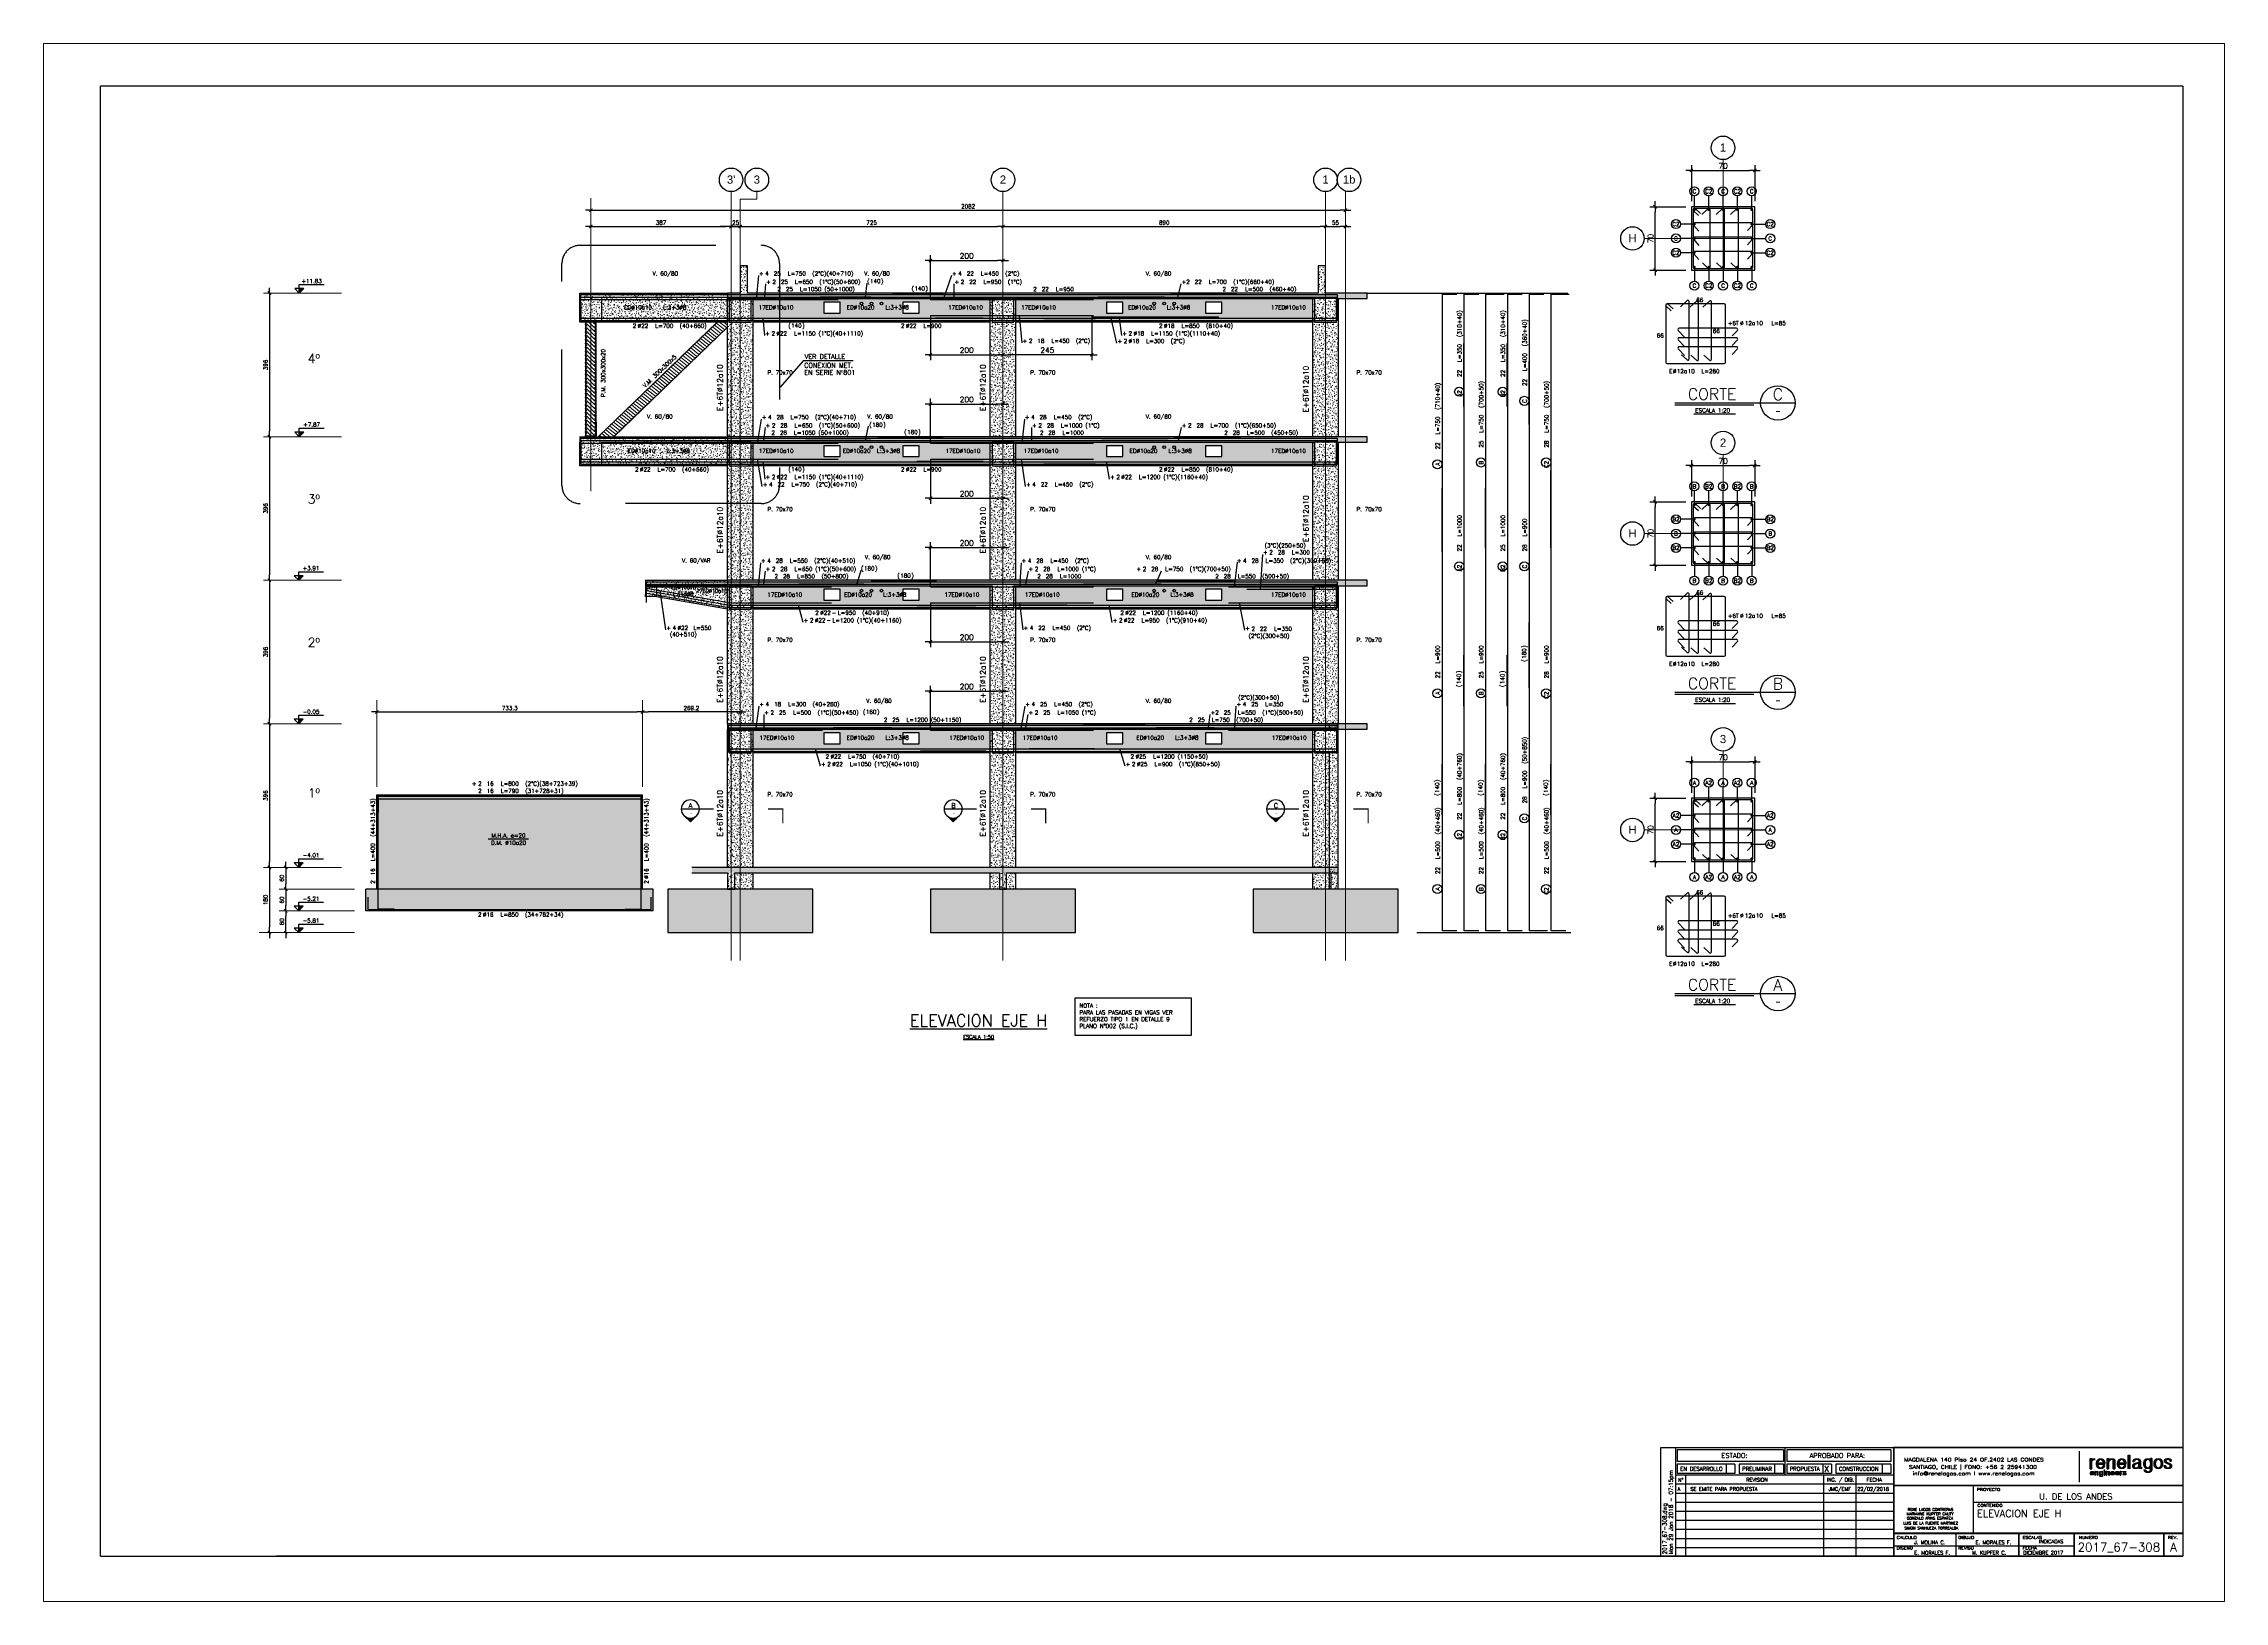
# Paper-space layout 'FORMATO-A0' of a CAD drawing. Extents: x -22 to 1181, y -26 to 833.
# The model-space entities are those that its viewports show. They can reach past a viewport. Long polylines and large blocks are cut down to what shows.
import ezdxf
from ezdxf.enums import TextEntityAlignment as Align

# ---------------------------------------------------------------- set-up
doc = ezdxf.new("R2010")
doc.units = 0
doc.header["$LTSCALE"] = 30
doc.header["$MEASUREMENT"] = 0
for name, pattern in [('EJEH$0$DASHED', [0.75, 0.5, -0.25]), ('EJEH$0$Grid Line', [2.2225, 1.27, -0.3175, 0.3175, -0.3175]), ('EJEH$0$RLE-PROYECCION', [0.71438, 0.47625, -0.23813])]:
    doc.linetypes.add(name, pattern=pattern)
doc.layers.get('0').update_dxf_attribs({"linetype": 'CONTINUOUS'})
for name, color, linetype in [('EJEH$0$CORTES', 5, 'CONTINUOUS'), ('EJEH$0$RL-CORTES', 5, 'CONTINUOUS'), ('EJEH$0$RLA-CORRECCIONES INGENIERIA', 150, 'CONTINUOUS'), ('EJEH$0$RLA-CORTES', 5, 'CONTINUOUS'), ('EJEH$0$RLA-COTAS1', 2, 'CONTINUOUS'), ('EJEH$0$RLA-COTAS2', 1, 'CONTINUOUS'), ('EJEH$0$RLA-FE', 7, 'CONTINUOUS'), ('EJEH$0$RLA-TEXTOS-FE', 9, 'CONTINUOUS'), ('EJEH$0$RLA-TEXTOS1', 9, 'CONTINUOUS'), ('EJEH$0$RLA-TEXTOS2', 6, 'CONTINUOUS'), ('FORMATO', 7, 'CONTINUOUS'), ('RLA-FORMATO', 7, 'CONTINUOUS'), ('RLA-LOGO', 7, 'CONTINUOUS')]:
    doc.layers.add(name, color=color, linetype=linetype)
doc.layers.add('EJEH$0$RLA-ACHURADO', color=30, linetype='EJEH$0$RLE-PROYECCION', lineweight=15, transparency=0.7)
for name, color, linetype, lineweight in [('EJEH$0$RLA-CONTORNO', 30, 'CONTINUOUS', 25), ('EJEH$0$RLA-EJE', 3, 'CONTINUOUS', 25), ('EJEH$0$RLA-EJES', 1, 'CONTINUOUS', 9), ('EJEH$0$RLA-NIVEL-1', 1, 'CONTINUOUS', 9), ('EJEH$0$RLA-SELLO', 3, 'CONTINUOUS', 9), ('EJEH$0$RLA-TEXTOS-1', 9, 'CONTINUOUS', 9), ('EJEH$0$RLA-TITULO', 6, 'CONTINUOUS', 25), ('EJEH$0$RLE-EJES-AUXILIAR', 1, 'EJEH$0$Grid Line', 15)]:
    doc.layers.add(name, color=color, linetype=linetype, lineweight=lineweight)
doc.layers.add('VIEW', color=7, linetype='CONTINUOUS', plot=False)
doc.styles.add('DIREC', font='ROMAND', dxfattribs={"width": 1.2})
doc.styles.add('EJEH$0$Arial_1', font='arial.ttf', dxfattribs={"height": 22.5})
doc.styles.add('EJEH$0$RomanD', font='romand.shx', dxfattribs={"height": 31.5})
doc.styles.add('EJEH$0$RomanD_1', font='romand__.ttf', dxfattribs={"height": 10})
doc.styles.add('EJEH$0$RomanS', font='romans.shx', dxfattribs={"height": 11.25})
doc.styles.add('EJEH$0$SIETE50', font='ROMAND.SHX', dxfattribs={"height": 31.5})
doc.styles.add('EJEH$0$Standard', font='txt')
doc.styles.add('INGCIV', font='ROMAND', dxfattribs={"width": 1.2})
doc.styles.add('ROMAND', font='romand', dxfattribs={"height": 31.5})
doc.styles.add('ROMANS', font='romans.shx', dxfattribs={"height": 11.25})
doc.dimstyles.new('EJEH$0$ING-50', dxfattribs={"dimscale": 50, "dimtxt": 0.27, "dimasz": 0.3, "dimexe": 0, "dimexo": 0, "dimgap": 0.1, "dimtad": 1, "dimdec": 1, "dimzin": 12, "dimdsep": 46, "dimtxsty": 'EJEH$0$RomanS', "dimblk": 'EJEH$0$TICK1', "dimblk1": 'EJEH$0$TICK1', "dimblk2": 'EJEH$0$TICK1', "dimcen": 0.09, "dimclrd": 2, "dimclre": 1, "dimclrt": 3, "dimadec": 0, "dimazin": 0, "dimtfac": 1, "dimtdec": 0, "dimtix": 1, "dimtmove": 2, "dimatfit": 3, "dimldrblk": 'EJEH$0$TICK1', "dimfxl": 0, "dimfxlon": 1, "dimtolj": 1, "dimtzin": 0, "dimarcsym": 0})
doc.dimstyles.new('EJEH$0$ING20', dxfattribs={"dimscale": 50, "dimtxt": 0.27, "dimasz": 0.3, "dimexe": 0.2, "dimexo": 1, "dimgap": 0.1, "dimtad": 1, "dimlfac": 0.4, "dimzin": 12, "dimdsep": 46, "dimtxsty": 'EJEH$0$RomanS', "dimblk1": 'EJEH$0$TICK1', "dimblk2": 'EJEH$0$TICK1', "dimsah": 1, "dimcen": 0.09, "dimse1": 1, "dimse2": 1, "dimclrd": 2, "dimclre": 4, "dimclrt": 3, "dimadec": 0, "dimazin": 0, "dimtfac": 1, "dimtix": 1, "dimtmove": 2, "dimatfit": 3, "dimldrblk": 'EJEH$0$TICK1', "dimfxl": 1, "dimtolj": 1, "dimtzin": 12, "dimarcsym": 0})
doc.dimstyles.new('EJEH$0$ING50', dxfattribs={"dimscale": 50, "dimtxt": 0.27, "dimasz": 0.3, "dimexe": 0, "dimexo": 0, "dimgap": 0.1, "dimtad": 1, "dimdec": 1, "dimzin": 12, "dimdsep": 46, "dimtxsty": 'EJEH$0$RomanS', "dimblk": 'EJEH$0$TICK1', "dimblk1": 'EJEH$0$TICK1', "dimblk2": 'EJEH$0$TICK1', "dimcen": 0.09, "dimclrd": 2, "dimclre": 1, "dimclrt": 3, "dimadec": 0, "dimazin": 0, "dimtfac": 1, "dimtdec": 0, "dimtix": 1, "dimtmove": 2, "dimatfit": 3, "dimldrblk": 'EJEH$0$TICK1', "dimfxl": 0, "dimfxlon": 1, "dimtolj": 1, "dimtzin": 0, "dimarcsym": 0})
pattern_1 = [(0, (-439.582, -2117.392), (20.32, 5.08), [1.676, -13.564, 1.676, -13.564, -81.28]), (0, (-439.582, -2117.392), (20.32, 5.08), [-30.48, 1.676, -28.804, 1.676, -13.564, -35.56]), (0, (-439.582, -2117.392), (20.32, 5.08), [-76.2, 1.676, -8.484, 1.676, -23.724]), (120, (-431.962, -2114.852), (-14.559409, 15.057636), [1.676, -13.564, 1.676, -13.564, -81.28]), (120, (-431.962, -2114.852), (-14.559409, 15.057636), [-30.48, 1.676, -28.804, 1.676, -13.564, -35.56]), (120, (-431.962, -2114.852), (-14.559409, 15.057636), [-76.2, 1.676, -8.484, 1.676, -23.724]), (240, (-429.422, -2104.692), (-5.760591, -20.137636), [1.676, -13.564, 1.676, -13.564, -81.28]), (240, (-429.422, -2104.692), (-5.760591, -20.137636), [-30.48, 1.676, -28.804, 1.676, -13.564, -35.56]), (240, (-429.422, -2104.692), (-5.760591, -20.137636), [-76.2, 1.676, -8.484, 1.676, -23.724])]

# ---------------------------------------------------------------- blocks, each defined once
blk = doc.blocks.new('viñeta-rl')
at = {"layer": 'RLA-FORMATO', "color": 2, "linetype": 'Continuous'}
for p, q in [((-797.5, 298.8), (-1441, 298.8)), ((-1441, 298.8), (-1441, -1.2)), ((-1400, 298.8), (-1400, 0)), ((-1395.5, 293.8), (-1395.5, 261.3)), ((-1101.9, 293.8), (-1395.5, 293.8)), ((-1101.9, 261.3), (-1395.5, 261.3)), ((-1395.5, 254.6), (-1395.5, 228.6)), ((-1235.8, 254.6), (-1395.5, 254.6)), ((-1223.8, 254.6), (-1223.8, 228.6)), ((-1101.9, 254.6), (-1223.8, 254.6)), ((-1101.9, 293.8), (-1101.9, 261.3)), ((-805.2, 293.8), (-1092.3, 293.8)), ((-1092.3, 293.8), (-1092.3, 261.3)), ((-805.2, 261.3), (-1092.3, 261.3)), ((-969, 254.6), (-1092.3, 254.6)), ((-805.2, 254.6), (-957, 254.6)), ((-805.2, 293.8), (-805.2, 261.3)), ((-286.2, 289.9), (-286.2, 204.6)), ((-797.5, 223.6), (-1400, 223.6)), ((-797.5, 198.6), (-1400, 198.6)), ((-1235.8, 228.6), (-1395.5, 228.6)), ((-1372.5, 223.6), (-1372.5, 0)), ((-1101.9, 228.6), (-1223.8, 228.6)), ((-969, 228.6), (-1092.3, 228.6)), ((-991.5, 223.6), (-991.5, 0)), ((-805.2, 228.6), (-957, 228.6)), ((-902.5, 223.6), (-902.5, 0)), ((-578.3, 195.3), (-578.3, 63.3)), ((-797.5, 173.6), (-1400, 173.6)), ((-797.5, 148.6), (-1400, 148.6)), ((-797.5, 123.6), (-1400, 123.6)), ((-578.3, 149.8), (0, 149.8)), ((-797.5, 98.6), (-1400, 98.6)), ((-795.7, 73.6), (-1398.2, 73.6)), ((-625, 0), (-625, 63.3)), ((-797.5, 48.6), (-1400, 48.6)), ((-797.5, 23.6), (-1400, 23.6)), ((-797.5, 28.8), (-300, 28.8))]:
    blk.add_line(p, q, dxfattribs=at)
at = {"layer": 'RLA-FORMATO', "color": 2}
for p, q in [((-1260, 254.6), (-1260, 228.6)), ((-1235.8, 254.6), (-1235.8, 228.6)), ((-1126.1, 254.6), (-1126.1, 228.6)), ((-1101.9, 254.6), (-1101.9, 228.6)), ((-1092.3, 254.6), (-1092.3, 228.6)), ((-993.2, 254.6), (-993.2, 228.6)), ((-969, 254.6), (-969, 228.6)), ((-957, 254.6), (-957, 228.6)), ((-829.4, 254.6), (-829.4, 228.6)), ((-805.2, 254.6), (-805.2, 228.6))]:
    blk.add_line(p, q, dxfattribs=at)
at = {"layer": 'RLA-FORMATO', "color": 3}
blk.add_line((-1097.1, 223.6), (-1097.1, 298.8), dxfattribs=at)
at = {"layer": 'RLA-FORMATO', "color": 5, "const_width": 5}
for points in [[(0, 300), (-797.5, 300), (-797.5, 0)], [(0, 195.3), (-797.5, 195.3)], [(0, 63.3), (-797.5, 63.3)], [(-452.5, 0), (-452.5, 63.3)], [(-300, 0), (-300, 63.3)], [(-52.5, 0), (-52.5, 63.3)]]:
    blk.add_lwpolyline(points, dxfattribs=at)
at = {"layer": 'RLA-LOGO', "color": 9, "true_color": 0xc0c0c0}
for p, q in [((-255.3, 241.7), (-255.3, 269.6)), ((-255.3, 241.7), (-255.3, 269.6)), ((-255.3, 269.6), (-251.3, 269.6)), ((-255.2, 241.7), (-255.2, 269.6)), ((-255.2, 241.7), (-255.2, 269.6)), ((-255.1, 241.7), (-255.1, 269.6)), ((-255.1, 241.7), (-255.1, 269.6)), ((-255, 241.7), (-255, 269.6)), ((-255, 241.7), (-255, 269.6)), ((-255, 241.7), (-255, 269.6)), ((-254.9, 241.7), (-254.9, 269.6)), ((-254.9, 241.7), (-254.9, 269.6)), ((-254.8, 241.7), (-254.8, 269.6)), ((-254.8, 241.7), (-254.8, 269.6)), ((-254.7, 241.7), (-254.7, 269.6)), ((-254.7, 241.7), (-254.7, 269.6)), ((-254.6, 241.7), (-254.6, 269.6)), ((-254.6, 241.7), (-254.6, 269.6)), ((-254.5, 241.7), (-254.5, 269.6)), ((-254.5, 241.7), (-254.5, 269.6)), ((-254.5, 241.7), (-254.5, 269.6)), ((-254.4, 241.7), (-254.4, 269.6)), ((-254.4, 241.7), (-254.4, 269.6)), ((-254.3, 241.7), (-254.3, 269.6)), ((-254.3, 241.7), (-254.3, 269.6)), ((-254.2, 241.7), (-254.2, 269.6)), ((-254.2, 241.7), (-254.2, 269.6)), ((-254.1, 241.7), (-254.1, 269.6)), ((-254.1, 241.7), (-254.1, 269.6)), ((-254.1, 241.7), (-254.1, 269.6)), ((-254, 241.7), (-254, 269.6)), ((-254, 241.7), (-254, 269.6)), ((-253.9, 241.7), (-253.9, 269.6)), ((-253.9, 241.7), (-253.9, 269.6)), ((-253.8, 241.7), (-253.8, 269.6)), ((-253.8, 241.7), (-253.8, 269.6)), ((-253.7, 241.7), (-253.7, 269.6)), ((-253.7, 241.7), (-253.7, 269.6)), ((-253.6, 241.7), (-253.6, 269.6)), ((-253.6, 241.7), (-253.6, 269.6)), ((-253.6, 241.7), (-253.6, 269.6)), ((-253.5, 241.7), (-253.5, 269.6)), ((-253.5, 241.7), (-253.5, 269.6)), ((-253.4, 241.7), (-253.4, 269.6)), ((-253.4, 241.7), (-253.4, 269.6)), ((-253.3, 241.7), (-253.3, 269.6)), ((-253.3, 241.7), (-253.3, 269.6)), ((-253.2, 241.7), (-253.2, 269.6)), ((-253.2, 241.7), (-253.2, 269.6)), ((-253.2, 241.7), (-253.2, 269.6)), ((-253.1, 241.7), (-253.1, 269.6)), ((-253.1, 241.7), (-253.1, 269.6)), ((-253, 241.7), (-253, 269.6)), ((-253, 241.7), (-253, 269.6)), ((-252.9, 241.7), (-252.9, 269.6)), ((-252.9, 241.7), (-252.9, 269.6)), ((-252.8, 241.7), (-252.8, 269.6)), ((-252.8, 241.7), (-252.8, 269.6)), ((-252.7, 241.7), (-252.7, 269.6)), ((-252.7, 241.7), (-252.7, 269.6)), ((-252.7, 241.7), (-252.7, 269.6)), ((-252.6, 241.7), (-252.6, 269.6)), ((-252.6, 241.7), (-252.6, 269.6)), ((-252.5, 241.7), (-252.5, 269.6)), ((-252.5, 241.7), (-252.5, 269.6)), ((-252.4, 241.7), (-252.4, 269.6)), ((-252.4, 241.7), (-252.4, 269.6)), ((-252.3, 241.7), (-252.3, 269.6)), ((-252.3, 241.7), (-252.3, 269.6)), ((-252.3, 241.7), (-252.3, 269.6)), ((-252.2, 241.7), (-252.2, 269.6)), ((-252.2, 241.7), (-252.2, 269.6)), ((-252.1, 241.7), (-252.1, 269.6)), ((-252.1, 241.7), (-252.1, 269.6)), ((-252, 241.7), (-252, 269.6)), ((-252, 241.7), (-252, 269.6)), ((-251.9, 241.7), (-251.9, 269.6)), ((-251.9, 241.7), (-251.9, 269.6)), ((-251.8, 241.7), (-251.8, 269.6)), ((-251.8, 241.7), (-251.8, 269.6)), ((-251.8, 241.7), (-251.8, 269.6)), ((-251.7, 241.7), (-251.7, 269.6)), ((-251.7, 241.7), (-251.7, 269.6)), ((-251.6, 241.7), (-251.6, 269.6)), ((-251.6, 241.7), (-251.6, 269.6)), ((-251.5, 241.7), (-251.5, 269.6)), ((-251.5, 241.7), (-251.5, 269.6)), ((-251.4, 241.7), (-251.4, 269.6)), ((-251.4, 241.7), (-251.4, 269.6)), ((-251.4, 241.7), (-251.4, 269.6)), ((-251.3, 269.6), (-251.3, 266.3)), ((-251.3, 241.7), (-251.3, 269.6)), ((-251.3, 266.3), (-251.1, 266.3)), ((-251.3, 259.9), (-251.3, 266.3)), ((-251.2, 260.3), (-251.2, 266.3)), ((-251.2, 260.5), (-251.2, 266.3)), ((-251.1, 260.9), (-251.1, 266.4)), ((-251.1, 260.7), (-251.1, 266.3)), ((-251, 261.2), (-251, 266.6)), ((-251, 261.1), (-251, 266.5)), ((-250.9, 261.6), (-250.9, 266.8)), ((-250.9, 261.5), (-250.9, 266.7)), ((-250.9, 261.4), (-250.9, 266.6)), ((-250.8, 261.7), (-250.8, 266.9)), ((-250.8, 261.8), (-250.8, 266.9)), ((-250.7, 262), (-250.7, 267.1)), ((-250.7, 261.9), (-250.7, 267)), ((-250.6, 262.2), (-250.6, 267.2)), ((-250.6, 262.1), (-250.6, 267.1)), ((-250.5, 262.5), (-250.5, 267.4)), ((-250.5, 262.3), (-250.5, 267.3)), ((-250.5, 262.4), (-250.5, 267.3)), ((-250.4, 262.6), (-250.4, 267.5)), ((-250.4, 262.5), (-250.4, 267.4)), ((-250.3, 262.8), (-250.3, 267.6)), ((-250.3, 262.7), (-250.3, 267.5)), ((-250.2, 262.8), (-250.2, 267.7)), ((-250.2, 262.9), (-250.2, 267.7)), ((-250.1, 263), (-250.1, 267.8)), ((-250.1, 263), (-250.1, 267.8)), ((-250, 263.2), (-250, 268)), ((-250, 263.1), (-250, 267.9)), ((-250, 263.2), (-250, 267.9)), ((-249.9, 263.3), (-249.9, 268)), ((-249.9, 263.3), (-249.9, 268)), ((-249.8, 263.4), (-249.8, 268.1)), ((-249.8, 263.4), (-249.8, 268.1)), ((-249.7, 263.5), (-249.7, 268.2)), ((-249.7, 263.5), (-249.7, 268.2)), ((-249.6, 263.6), (-249.6, 268.3)), ((-249.6, 263.6), (-249.6, 268.3)), ((-249.6, 263.7), (-249.6, 268.3)), ((-249.5, 263.7), (-249.5, 268.4)), ((-249.5, 263.8), (-249.5, 268.4)), ((-249.4, 263.8), (-249.4, 268.5)), ((-249.4, 263.9), (-249.4, 268.5)), ((-249.3, 264), (-249.3, 268.6)), ((-249.3, 263.9), (-249.3, 268.5)), ((-249.2, 264), (-249.2, 268.6)), ((-249.2, 264.1), (-249.2, 268.6)), ((-249.1, 264.1), (-249.1, 268.7)), ((-249.1, 264.1), (-249.1, 268.7)), ((-249.1, 264.2), (-249.1, 268.7)), ((-249, 264.2), (-249, 268.8)), ((-249, 264.3), (-249, 268.8)), ((-248.9, 264.3), (-248.9, 268.9)), ((-248.9, 264.3), (-248.9, 268.8)), ((-248.8, 264.4), (-248.8, 268.9)), ((-248.8, 264.4), (-248.8, 268.9)), ((-248.7, 264.4), (-248.7, 269)), ((-248.7, 264.5), (-248.7, 269)), ((-248.7, 264.5), (-248.7, 269)), ((-248.6, 264.6), (-248.6, 269.1)), ((-248.6, 264.5), (-248.6, 269)), ((-248.5, 264.6), (-248.5, 269.1)), ((-248.5, 264.6), (-248.5, 269.1)), ((-248.4, 264.7), (-248.4, 269.2)), ((-248.4, 264.7), (-248.4, 269.1)), ((-248.3, 264.7), (-248.3, 269.2)), ((-248.3, 264.7), (-248.3, 269.2)), ((-248.2, 264.8), (-248.2, 269.3)), ((-248.2, 264.8), (-248.2, 269.3)), ((-248.2, 264.8), (-248.2, 269.2)), ((-248.1, 264.9), (-248.1, 269.3)), ((-248.1, 264.9), (-248.1, 269.3)), ((-248, 264.9), (-248, 269.4)), ((-248, 264.9), (-248, 269.4)), ((-247.9, 265), (-247.9, 269.4)), ((-247.9, 265), (-247.9, 269.4)), ((-247.8, 265), (-247.8, 269.5)), ((-247.8, 265.1), (-247.8, 269.5)), ((-247.8, 265), (-247.8, 269.4)), ((-247.7, 265.1), (-247.7, 269.5)), ((-247.7, 265.1), (-247.7, 269.5)), ((-247.6, 265.1), (-247.6, 269.5)), ((-247.6, 265.1), (-247.6, 269.5)), ((-247.5, 265.2), (-247.5, 269.6)), ((-247.5, 265.2), (-247.5, 269.6)), ((-247.4, 265.2), (-247.4, 269.6)), ((-247.4, 265.2), (-247.4, 269.6)), ((-247.3, 265.3), (-247.3, 269.7)), ((-247.3, 265.2), (-247.3, 269.6)), ((-247.3, 265.3), (-247.3, 269.6)), ((-247.2, 265.3), (-247.2, 269.7)), ((-247.2, 265.3), (-247.2, 269.7)), ((-247.1, 265.3), (-247.1, 269.7)), ((-247.1, 265.4), (-247.1, 269.7)), ((-247, 265.4), (-247, 269.8)), ((-247, 265.4), (-247, 269.7)), ((-246.9, 265.4), (-246.9, 269.8)), ((-246.9, 265.4), (-246.9, 269.8)), ((-246.9, 265.4), (-246.9, 269.8)), ((-246.8, 265.4), (-246.8, 269.8)), ((-246.8, 265.5), (-246.8, 269.8)), ((-246.7, 265.5), (-246.7, 269.8)), ((-246.7, 265.5), (-246.7, 269.8)), ((-246.6, 265.5), (-246.6, 269.9)), ((-246.6, 265.5), (-246.6, 269.8)), ((-246.5, 265.5), (-246.5, 269.9)), ((-246.5, 265.5), (-246.5, 269.9)), ((-246.4, 265.6), (-246.4, 269.9)), ((-246.4, 265.6), (-246.4, 269.9)), ((-246.4, 265.6), (-246.4, 269.9)), ((-246.3, 265.6), (-246.3, 269.9)), ((-246.3, 265.6), (-246.3, 269.9)), ((-246.2, 265.6), (-246.2, 269.9)), ((-246.2, 265.6), (-246.2, 269.9)), ((-246.1, 265.6), (-246.1, 269.9)), ((-246.1, 265.6), (-246.1, 269.9)), ((-246, 265.6), (-246, 270)), ((-246, 265.7), (-246, 270)), ((-246, 265.7), (-246, 270)), ((-245.9, 265.7), (-245.9, 270)), ((-245.9, 265.7), (-245.9, 270)), ((-245.8, 265.7), (-245.8, 270)), ((-245.8, 265.7), (-245.8, 270)), ((-245.7, 265.7), (-245.7, 270)), ((-245.7, 265.7), (-245.7, 270)), ((-245.6, 265.7), (-245.6, 270)), ((-245.6, 265.7), (-245.6, 270)), ((-245.5, 265.7), (-245.5, 270)), ((-245.5, 265.7), (-245.5, 270)), ((-245.5, 265.7), (-245.5, 270)), ((-245.4, 265.7), (-245.4, 270)), ((-245.4, 265.7), (-245.4, 270)), ((-245.3, 265.7), (-245.3, 270)), ((-245.3, 265.7), (-245.3, 270)), ((-245.2, 265.8), (-245.2, 270)), ((-245.2, 265.8), (-245.2, 270)), ((-245.1, 265.8), (-245.1, 270)), ((-245.1, 265.8), (-245.1, 270)), ((-245.1, 265.8), (-245.1, 270)), ((-245, 265.8), (-245, 270)), ((-245, 265.8), (-245, 270)), ((-244.9, 265.8), (-244.9, 270)), ((-244.9, 265.8), (-244.9, 270)), ((-244.8, 265.8), (-244.8, 270)), ((-244.8, 265.8), (-244.8, 270)), ((-244.7, 265.8), (-244.7, 270)), ((-244.7, 265.8), (-244.7, 270)), ((-244.6, 265.8), (-244.6, 270)), ((-244.6, 265.8), (-244.6, 270)), ((-244.6, 265.8), (-244.6, 270)), ((-244.5, 265.8), (-244.5, 270)), ((-244.5, 265.8), (-244.5, 270)), ((-244.4, 265.8), (-244.4, 270)), ((-244.4, 265.8), (-244.4, 270)), ((-244.3, 265.8), (-244.3, 270)), ((-244.3, 265.7), (-244.3, 270)), ((-244.2, 265.7), (-244.2, 270)), ((-244.2, 265.7), (-244.2, 270)), ((-244.2, 265.7), (-244.2, 270)), ((-244.1, 265.7), (-244.1, 269.9)), ((-244.1, 265.7), (-244.1, 269.9)), ((-244, 265.7), (-244, 269.9)), ((-244, 265.7), (-244, 269.9)), ((-243.9, 265.7), (-243.9, 269.9)), ((-243.9, 265.7), (-243.9, 269.9)), ((-243.8, 265.7), (-243.8, 269.9)), ((-243.8, 265.7), (-243.8, 269.9)), ((-243.7, 265.7), (-243.7, 269.9)), ((-243.7, 265.7), (-243.7, 269.9)), ((-243.7, 265.7), (-243.7, 269.9)), ((-243.6, 265.7), (-243.6, 269.9)), ((-243.6, 265.6), (-243.6, 269.8)), ((-243.5, 265.6), (-243.5, 269.8)), ((-243.5, 265.6), (-243.5, 269.8)), ((-243.4, 265.6), (-243.4, 269.8)), ((-243.4, 265.6), (-243.4, 269.8)), ((-243.3, 265.6), (-243.3, 269.8)), ((-243.3, 265.6), (-243.3, 269.8)), ((-243.3, 265.6), (-243.3, 269.8)), ((-243.2, 265.6), (-243.2, 269.8)), ((-243.2, 265.6), (-243.2, 269.7)), ((-243.1, 265.5), (-243.1, 269.7)), ((-243.1, 265.5), (-243.1, 269.7)), ((-243, 265.5), (-243, 269.7)), ((-243, 265.5), (-243, 269.7)), ((-242.9, 265.5), (-242.9, 269.7)), ((-242.9, 265.5), (-242.9, 269.6)), ((-242.8, 265.5), (-242.8, 269.6)), ((-242.8, 265.5), (-242.8, 269.6)), ((-242.8, 265.4), (-242.8, 269.6)), ((-242.7, 265.4), (-242.7, 269.6)), ((-242.7, 265.4), (-242.7, 269.6)), ((-242.6, 265.4), (-242.6, 269.6)), ((-242.6, 265.4), (-242.6, 269.5)), ((-242.6, 265.4), (-242.6, 269.5)), ((-239, 257.2), (-239, 253.7)), ((-239, 256.8), (-239, 254.2)), ((-238.9, 257.9), (-238.9, 252.9)), ((-238.9, 257.6), (-238.9, 253.2)), ((-238.8, 258.4), (-238.8, 252.2)), ((-238.8, 258.1), (-238.8, 252.5)), ((-238.7, 258.8), (-238.7, 251.7)), ((-238.7, 258.6), (-238.7, 251.9)), ((-238.6, 259.4), (-238.6, 251)), ((-238.6, 259.2), (-238.6, 251.2)), ((-238.6, 259), (-238.6, 251.4)), ((-238.5, 259.8), (-238.5, 250.6)), ((-238.5, 259.6), (-238.5, 250.8)), ((-238.4, 260.2), (-238.4, 250.3)), ((-238.4, 260), (-238.4, 250.5)), ((-238.3, 260.5), (-238.3, 250)), ((-238.3, 260.4), (-238.3, 250.2)), ((-238.2, 261), (-238.2, 249.6)), ((-238.2, 260.9), (-238.2, 249.7)), ((-238.2, 260.7), (-238.2, 249.9)), ((-238.1, 261.3), (-238.1, 249.4)), ((-238.1, 261.2), (-238.1, 249.5)), ((-238, 261.6), (-238, 249.1)), ((-238, 261.5), (-238, 249.2)), ((-237.9, 261.9), (-237.9, 248.9)), ((-237.9, 261.7), (-237.9, 249)), ((-237.8, 262.1), (-237.8, 248.7)), ((-237.8, 262), (-237.8, 248.8)), ((-237.7, 262.4), (-237.7, 248.4)), ((-237.7, 262.3), (-237.7, 248.5)), ((-237.7, 262.2), (-237.7, 248.6)), ((-237.6, 262.6), (-237.6, 248.2)), ((-237.6, 262.5), (-237.6, 248.3)), ((-237.5, 262.8), (-237.5, 248)), ((-237.5, 262.7), (-237.5, 248)), ((-237.4, 263), (-237.4, 247.8)), ((-237.4, 262.9), (-237.4, 247.9)), ((-237.3, 263.3), (-237.3, 247.5)), ((-237.3, 263.2), (-237.3, 247.6)), ((-237.3, 263.1), (-237.3, 247.7)), ((-237.2, 263.5), (-237.2, 247.3)), ((-237.2, 263.4), (-237.2, 247.4)), ((-237.1, 263.6), (-237.1, 247.2)), ((-237.1, 263.6), (-237.1, 247.1)), ((-237, 263.8), (-237, 247)), ((-237, 263.7), (-237, 247)), ((-236.9, 263.9), (-236.9, 246.9)), ((-236.9, 263.9), (-236.9, 246.8)), ((-236.8, 264.2), (-236.8, 246.6)), ((-236.8, 264.1), (-236.8, 246.6)), ((-236.8, 264), (-236.8, 246.7)), ((-236.7, 264.3), (-236.7, 246.4)), ((-236.7, 264.2), (-236.7, 246.5)), ((-236.6, 264.4), (-236.6, 246.4)), ((-236.6, 264.4), (-236.6, 246.3)), ((-236.5, 264.6), (-236.5, 246.1)), ((-236.5, 264.5), (-236.5, 246.2)), ((-236.4, 264.8), (-236.4, 245.9)), ((-236.4, 264.7), (-236.4, 246)), ((-236.4, 264.6), (-236.4, 246.1)), ((-236.3, 264.9), (-236.3, 245.8)), ((-236.3, 264.8), (-236.3, 245.9)), ((-236.2, 265), (-236.2, 245.7)), ((-236.2, 264.9), (-236.2, 245.8)), ((-236.1, 265.1), (-236.1, 245.6)), ((-236.1, 265.1), (-236.1, 245.6)), ((-236, 265.2), (-236, 245.5)), ((-236, 265.2), (-236, 245.5)), ((-235.9, 265.4), (-235.9, 245.3)), ((-235.9, 265.4), (-235.9, 245.3)), ((-235.9, 265.3), (-235.9, 245.4)), ((-235.8, 265.5), (-235.8, 245.2)), ((-235.8, 265.5), (-235.8, 245.2)), ((-235.7, 265.6), (-235.7, 245.1)), ((-235.7, 265.6), (-235.7, 245.1)), ((-235.6, 265.8), (-235.6, 245)), ((-235.6, 265.7), (-235.6, 245)), ((-235.5, 265.9), (-235.5, 244.9)), ((-235.5, 265.9), (-235.5, 244.8)), ((-235.5, 265.8), (-235.5, 244.9)), ((-235.4, 266), (-235.4, 244.8)), ((-235.4, 266), (-235.4, 244.7)), ((-235.3, 266.1), (-235.3, 244.7)), ((-235.3, 266.1), (-235.3, 244.6)), ((-235.2, 266.2), (-235.2, 244.6)), ((-235.2, 266.2), (-235.2, 244.5)), ((-235.1, 266.3), (-235.1, 244.5)), ((-235.1, 266.3), (-235.1, 244.4)), ((-235, 266.5), (-235, 254.5)), ((-235, 266.4), (-235, 244.4)), ((-235, 266.4), (-235, 244.3)), ((-235, 254.5), (-215.3, 254.5)), ((-235, 253.8), (-235, 244.3)), ((-234.9, 266.5), (-234.9, 254.5)), ((-234.9, 266.5), (-234.9, 254.5)), ((-234.9, 253.2), (-234.9, 244.3)), ((-234.9, 252.8), (-234.9, 244.2)), ((-234.8, 266.6), (-234.8, 254.5)), ((-234.8, 266.6), (-234.8, 254.5)), ((-234.8, 257.9), (-219.5, 257.9)), ((-234.8, 252.4), (-234.8, 244.2)), ((-234.8, 252.1), (-234.8, 244.1)), ((-234.7, 266.7), (-234.7, 254.5)), ((-234.7, 266.7), (-234.7, 258.2)), ((-234.7, 257.9), (-234.7, 254.5)), ((-234.7, 251.9), (-234.7, 244.1)), ((-234.7, 251.6), (-234.7, 244)), ((-234.6, 266.8), (-234.6, 258.4)), ((-234.6, 266.8), (-234.6, 258.6)), ((-234.6, 266.8), (-234.6, 258.8)), ((-234.6, 257.9), (-234.6, 254.5)), ((-234.6, 257.9), (-234.6, 254.5)), ((-234.6, 257.9), (-234.6, 254.5)), ((-234.6, 251.4), (-234.6, 244)), ((-234.6, 251.2), (-234.6, 244)), ((-234.6, 251.1), (-234.6, 243.9)), ((-234.5, 266.9), (-234.5, 259)), ((-234.5, 266.9), (-234.5, 259.2)), ((-234.5, 257.9), (-234.5, 254.5)), ((-234.5, 257.9), (-234.5, 254.5)), ((-234.5, 250.9), (-234.5, 243.9)), ((-234.5, 250.7), (-234.5, 243.8)), ((-234.4, 267), (-234.4, 259.4)), ((-234.4, 267), (-234.4, 259.5)), ((-234.4, 257.9), (-234.4, 254.5)), ((-234.4, 257.9), (-234.4, 254.5)), ((-234.4, 250.6), (-234.4, 243.8)), ((-234.4, 250.5), (-234.4, 243.8)), ((-234.3, 267.1), (-234.3, 259.8)), ((-234.3, 267), (-234.3, 259.7)), ((-234.3, 257.9), (-234.3, 254.5)), ((-234.3, 257.9), (-234.3, 254.5)), ((-234.3, 250.4), (-234.3, 243.7)), ((-234.3, 250.2), (-234.3, 243.7)), ((-234.2, 267.2), (-234.2, 260.1)), ((-234.2, 267.1), (-234.2, 260)), ((-234.2, 257.9), (-234.2, 254.5)), ((-234.2, 257.9), (-234.2, 254.5)), ((-234.2, 250.1), (-234.2, 243.6)), ((-234.2, 250), (-234.2, 243.6)), ((-234.1, 267.3), (-234.1, 260.5)), ((-234.1, 267.2), (-234.1, 260.2)), ((-234.1, 267.2), (-234.1, 260.4)), ((-234.1, 257.9), (-234.1, 254.5)), ((-234.1, 257.9), (-234.1, 254.5)), ((-234.1, 257.9), (-234.1, 254.5)), ((-234.1, 249.9), (-234.1, 243.6)), ((-234.1, 249.8), (-234.1, 243.5)), ((-234.1, 249.7), (-234.1, 243.5)), ((-234, 267.4), (-234, 260.7)), ((-234, 267.3), (-234, 260.6)), ((-234, 257.9), (-234, 254.5)), ((-234, 257.9), (-234, 254.5)), ((-234, 249.6), (-234, 243.5)), ((-234, 249.5), (-234, 243.4)), ((-233.9, 267.4), (-233.9, 260.8)), ((-233.9, 267.4), (-233.9, 261)), ((-233.9, 257.9), (-233.9, 254.5)), ((-233.9, 257.9), (-233.9, 254.5)), ((-233.9, 249.4), (-233.9, 243.4)), ((-233.9, 249.3), (-233.9, 243.4)), ((-233.8, 267.5), (-233.8, 261.1)), ((-233.8, 267.5), (-233.8, 261.2)), ((-233.8, 257.9), (-233.8, 254.5)), ((-233.8, 257.9), (-233.8, 254.5)), ((-233.8, 249.2), (-233.8, 243.3)), ((-233.8, 249.2), (-233.8, 243.3)), ((-233.7, 267.6), (-233.7, 261.4)), ((-233.7, 267.6), (-233.7, 261.5)), ((-233.7, 267.5), (-233.7, 261.3)), ((-233.7, 257.9), (-233.7, 254.5)), ((-233.7, 257.9), (-233.7, 254.5)), ((-233.7, 257.9), (-233.7, 254.5)), ((-233.7, 249.1), (-233.7, 243.3)), ((-233.7, 249), (-233.7, 243.2)), ((-233.7, 248.9), (-233.7, 243.2)), ((-233.6, 267.7), (-233.6, 261.7)), ((-233.6, 267.6), (-233.6, 261.6)), ((-233.6, 257.9), (-233.6, 254.5)), ((-233.6, 257.9), (-233.6, 254.5)), ((-233.6, 248.8), (-233.6, 243.2)), ((-233.6, 248.8), (-233.6, 243.1)), ((-233.5, 267.7), (-233.5, 261.8)), ((-233.5, 267.7), (-233.5, 261.9)), ((-233.5, 257.9), (-233.5, 254.5)), ((-233.5, 257.9), (-233.5, 254.5)), ((-233.5, 248.7), (-233.5, 243.1)), ((-233.5, 248.6), (-233.5, 243.1)), ((-233.4, 267.8), (-233.4, 261.9)), ((-233.4, 267.8), (-233.4, 262)), ((-233.4, 257.9), (-233.4, 254.5)), ((-233.4, 257.9), (-233.4, 254.5)), ((-233.4, 248.5), (-233.4, 243)), ((-233.4, 248.5), (-233.4, 243)), ((-233.3, 267.8), (-233.3, 262.1)), ((-233.3, 267.8), (-233.3, 262.2)), ((-233.3, 257.9), (-233.3, 254.5)), ((-233.3, 257.9), (-233.3, 254.5)), ((-233.3, 248.4), (-233.3, 243)), ((-233.3, 248.3), (-233.3, 242.9)), ((-233.2, 267.9), (-233.2, 262.3)), ((-233.2, 267.9), (-233.2, 262.3)), ((-233.2, 267.9), (-233.2, 262.4)), ((-233.2, 257.9), (-233.2, 254.5)), ((-233.2, 257.9), (-233.2, 254.5)), ((-233.2, 257.9), (-233.2, 254.5)), ((-233.2, 248.3), (-233.2, 242.9)), ((-233.2, 248.2), (-233.2, 242.9)), ((-233.2, 248.1), (-233.2, 242.8)), ((-233.1, 268), (-233.1, 262.5)), ((-233.1, 268), (-233.1, 262.6)), ((-233.1, 257.9), (-233.1, 254.5)), ((-233.1, 257.9), (-233.1, 254.5)), ((-233.1, 248.1), (-233.1, 242.8)), ((-233.1, 248), (-233.1, 242.8)), ((-233, 268.1), (-233, 262.7)), ((-233, 268), (-233, 262.6)), ((-233, 257.9), (-233, 254.5)), ((-233, 257.9), (-233, 254.5)), ((-233, 247.9), (-233, 242.7)), ((-233, 247.9), (-233, 242.7)), ((-232.9, 268.1), (-232.9, 262.8)), ((-232.9, 268.1), (-232.9, 262.8)), ((-232.9, 257.9), (-232.9, 254.5)), ((-232.9, 257.9), (-232.9, 254.5)), ((-232.9, 247.8), (-232.9, 242.7)), ((-232.9, 247.8), (-232.9, 242.7)), ((-232.8, 268.2), (-232.8, 263)), ((-232.8, 268.2), (-232.8, 263)), ((-232.8, 268.1), (-232.8, 262.9)), ((-232.8, 257.9), (-232.8, 254.5)), ((-232.8, 257.9), (-232.8, 254.5)), ((-232.8, 257.9), (-232.8, 254.5)), ((-232.8, 247.7), (-232.8, 242.6)), ((-232.8, 247.6), (-232.8, 242.6)), ((-232.8, 247.6), (-232.8, 242.6)), ((-232.7, 268.2), (-232.7, 263.1)), ((-232.7, 268.2), (-232.7, 263.2)), ((-232.7, 257.9), (-232.7, 254.5)), ((-232.7, 257.9), (-232.7, 254.5)), ((-232.7, 247.5), (-232.7, 242.6)), ((-232.7, 247.5), (-232.7, 242.5)), ((-232.6, 268.3), (-232.6, 263.2)), ((-232.6, 268.3), (-232.6, 263.3)), ((-232.6, 257.9), (-232.6, 254.5)), ((-232.6, 257.9), (-232.6, 254.5)), ((-232.6, 247.4), (-232.6, 242.5)), ((-232.6, 247.4), (-232.6, 242.5)), ((-232.5, 268.4), (-232.5, 263.4)), ((-232.5, 268.3), (-232.5, 263.3)), ((-232.5, 257.9), (-232.5, 254.5)), ((-232.5, 257.9), (-232.5, 254.5)), ((-232.5, 247.3), (-232.5, 242.4)), ((-232.5, 247.2), (-232.5, 242.4)), ((-232.4, 268.4), (-232.4, 263.5)), ((-232.4, 268.4), (-232.4, 263.5)), ((-232.4, 257.9), (-232.4, 254.5)), ((-232.4, 257.9), (-232.4, 254.5)), ((-232.4, 247.2), (-232.4, 242.4)), ((-232.4, 247.1), (-232.4, 242.4)), ((-232.3, 268.4), (-232.3, 263.6)), ((-232.3, 268.5), (-232.3, 263.7)), ((-232.3, 268.4), (-232.3, 263.6)), ((-232.3, 257.9), (-232.3, 254.5)), ((-232.3, 257.9), (-232.3, 254.5)), ((-232.3, 257.9), (-232.3, 254.5)), ((-232.3, 247.1), (-232.3, 242.3)), ((-232.3, 247), (-232.3, 242.3)), ((-232.3, 247), (-232.3, 242.3)), ((-232.2, 268.5), (-232.2, 263.7)), ((-232.2, 268.5), (-232.2, 263.8)), ((-232.2, 257.9), (-232.2, 254.5)), ((-232.2, 257.9), (-232.2, 254.5)), ((-232.2, 246.9), (-232.2, 242.3)), ((-232.2, 246.9), (-232.2, 242.2)), ((-232.1, 268.6), (-232.1, 263.9)), ((-232.1, 268.5), (-232.1, 263.8)), ((-232.1, 257.9), (-232.1, 254.5)), ((-232.1, 257.9), (-232.1, 254.5)), ((-232.1, 246.8), (-232.1, 242.2)), ((-232.1, 246.8), (-232.1, 242.2)), ((-232, 268.6), (-232, 263.9)), ((-232, 268.6), (-232, 263.9)), ((-232, 257.9), (-232, 254.5)), ((-232, 257.9), (-232, 254.5)), ((-232, 246.7), (-232, 242.2)), ((-232, 246.7), (-232, 242.2)), ((-231.9, 268.7), (-231.9, 264)), ((-231.9, 268.7), (-231.9, 264.1)), ((-231.9, 268.6), (-231.9, 264)), ((-231.9, 257.9), (-231.9, 254.5)), ((-231.9, 257.9), (-231.9, 254.5)), ((-231.9, 257.9), (-231.9, 254.5)), ((-231.9, 246.6), (-231.9, 242.1)), ((-231.9, 246.6), (-231.9, 242.1)), ((-231.9, 246.5), (-231.9, 242.1)), ((-231.8, 268.7), (-231.8, 264.1)), ((-231.8, 268.7), (-231.8, 264.2)), ((-231.8, 257.9), (-231.8, 254.5)), ((-231.8, 257.9), (-231.8, 254.5)), ((-231.8, 246.5), (-231.8, 242.1)), ((-231.8, 246.5), (-231.8, 242.1)), ((-231.7, 268.8), (-231.7, 264.3)), ((-231.7, 268.7), (-231.7, 264.2)), ((-231.7, 257.9), (-231.7, 254.5)), ((-231.7, 257.9), (-231.7, 254.5)), ((-231.7, 246.4), (-231.7, 242)), ((-231.7, 246.4), (-231.7, 242)), ((-231.6, 268.8), (-231.6, 264.3)), ((-231.6, 268.8), (-231.6, 264.3)), ((-231.6, 257.9), (-231.6, 254.5)), ((-231.6, 257.9), (-231.6, 254.5)), ((-231.6, 246.3), (-231.6, 242)), ((-231.6, 246.3), (-231.6, 242)), ((-231.5, 268.8), (-231.5, 264.4)), ((-231.5, 268.8), (-231.5, 264.4)), ((-231.5, 257.9), (-231.5, 254.5)), ((-231.5, 257.9), (-231.5, 254.5)), ((-231.5, 246.2), (-231.5, 241.9)), ((-231.5, 246.2), (-231.5, 241.9)), ((-231.4, 268.9), (-231.4, 264.5)), ((-231.4, 268.9), (-231.4, 264.5)), ((-231.4, 268.9), (-231.4, 264.5)), ((-231.4, 257.9), (-231.4, 254.5)), ((-231.4, 257.9), (-231.4, 254.5)), ((-231.4, 257.9), (-231.4, 254.5)), ((-231.4, 246.2), (-231.4, 241.9)), ((-231.4, 246.1), (-231.4, 241.9)), ((-231.4, 246.1), (-231.4, 241.9)), ((-231.3, 268.9), (-231.3, 264.6)), ((-231.3, 268.9), (-231.3, 264.6)), ((-231.3, 257.9), (-231.3, 254.5)), ((-231.3, 257.9), (-231.3, 254.5)), ((-231.3, 246), (-231.3, 241.9)), ((-231.3, 246), (-231.3, 241.8)), ((-231.2, 269), (-231.2, 264.6)), ((-231.2, 269), (-231.2, 264.7)), ((-231.2, 257.9), (-231.2, 254.5)), ((-231.2, 257.9), (-231.2, 254.5)), ((-231.2, 246), (-231.2, 241.8)), ((-231.2, 245.9), (-231.2, 241.8)), ((-231.1, 269), (-231.1, 264.7)), ((-231.1, 269), (-231.1, 264.7)), ((-231.1, 257.9), (-231.1, 254.5)), ((-231.1, 257.9), (-231.1, 254.5)), ((-231.1, 245.9), (-231.1, 241.8)), ((-231.1, 245.9), (-231.1, 241.8)), ((-231, 269.1), (-231, 264.8)), ((-231, 269.1), (-231, 264.9)), ((-231, 269), (-231, 264.8)), ((-231, 257.9), (-231, 254.5)), ((-231, 257.9), (-231, 254.5)), ((-231, 257.9), (-231, 254.5)), ((-231, 245.8), (-231, 241.8)), ((-231, 245.8), (-231, 241.7)), ((-231, 245.8), (-231, 241.7)), ((-230.9, 269.1), (-230.9, 264.9)), ((-230.9, 269.1), (-230.9, 264.9)), ((-230.9, 257.9), (-230.9, 254.5)), ((-230.9, 257.9), (-230.9, 254.5)), ((-230.9, 245.7), (-230.9, 241.7)), ((-230.9, 245.7), (-230.9, 241.7)), ((-230.8, 269.1), (-230.8, 265)), ((-230.8, 269.1), (-230.8, 265)), ((-230.8, 257.9), (-230.8, 254.5)), ((-230.8, 257.9), (-230.8, 254.5)), ((-230.8, 245.7), (-230.8, 241.7)), ((-230.8, 245.6), (-230.8, 241.7)), ((-230.7, 269.2), (-230.7, 265)), ((-230.7, 269.2), (-230.7, 265.1)), ((-230.7, 257.9), (-230.7, 254.5)), ((-230.7, 257.9), (-230.7, 254.5)), ((-230.7, 245.6), (-230.7, 241.6)), ((-230.7, 245.6), (-230.7, 241.6)), ((-230.6, 269.2), (-230.6, 265.1)), ((-230.6, 269.2), (-230.6, 265.1)), ((-230.6, 257.9), (-230.6, 254.5)), ((-230.6, 257.9), (-230.6, 254.5)), ((-230.6, 245.5), (-230.6, 241.6)), ((-230.6, 245.5), (-230.6, 241.6)), ((-230.5, 269.2), (-230.5, 265.2)), ((-230.5, 269.2), (-230.5, 265.2)), ((-230.5, 269.2), (-230.5, 265.2)), ((-230.5, 257.9), (-230.5, 254.5)), ((-230.5, 257.9), (-230.5, 254.5)), ((-230.5, 257.9), (-230.5, 254.5)), ((-230.5, 245.5), (-230.5, 241.6)), ((-230.5, 245.5), (-230.5, 241.6)), ((-230.5, 245.4), (-230.5, 241.6)), ((-230.4, 269.3), (-230.4, 265.3)), ((-230.4, 269.3), (-230.4, 265.3)), ((-230.4, 257.9), (-230.4, 254.5)), ((-230.4, 257.9), (-230.4, 254.5)), ((-230.4, 245.4), (-230.4, 241.6)), ((-230.4, 245.4), (-230.4, 241.5)), ((-230.3, 269.3), (-230.3, 265.3)), ((-230.3, 269.3), (-230.3, 265.3)), ((-230.3, 257.9), (-230.3, 254.5)), ((-230.3, 257.9), (-230.3, 254.5)), ((-230.3, 245.3), (-230.3, 241.5)), ((-230.3, 245.3), (-230.3, 241.5)), ((-230.2, 269.3), (-230.2, 265.4)), ((-230.2, 269.3), (-230.2, 265.4)), ((-230.2, 257.9), (-230.2, 254.5)), ((-230.2, 257.9), (-230.2, 254.5)), ((-230.2, 245.3), (-230.2, 241.5)), ((-230.2, 245.3), (-230.2, 241.5)), ((-230.1, 269.4), (-230.1, 265.5)), ((-230.1, 269.4), (-230.1, 265.5)), ((-230.1, 269.3), (-230.1, 265.4)), ((-230.1, 257.9), (-230.1, 254.5)), ((-230.1, 257.9), (-230.1, 254.5)), ((-230.1, 257.9), (-230.1, 254.5)), ((-230.1, 245.2), (-230.1, 241.5)), ((-230.1, 245.2), (-230.1, 241.5)), ((-230.1, 245.2), (-230.1, 241.5)), ((-230, 269.4), (-230, 265.5)), ((-230, 269.4), (-230, 265.5)), ((-230, 257.9), (-230, 254.5)), ((-230, 257.9), (-230, 254.5)), ((-230, 245.2), (-230, 241.4)), ((-230, 245.1), (-230, 241.4)), ((-229.9, 269.4), (-229.9, 265.6)), ((-229.9, 269.4), (-229.9, 265.6)), ((-229.9, 257.9), (-229.9, 254.5)), ((-229.9, 257.9), (-229.9, 254.5)), ((-229.9, 245.1), (-229.9, 241.4)), ((-229.9, 245.1), (-229.9, 241.4)), ((-229.8, 269.4), (-229.8, 265.6)), ((-229.8, 269.4), (-229.8, 265.6)), ((-229.8, 257.9), (-229.8, 254.5)), ((-229.8, 257.9), (-229.8, 254.5)), ((-229.8, 245.1), (-229.8, 241.4)), ((-229.8, 245.1), (-229.8, 241.4)), ((-229.7, 269.5), (-229.7, 265.7)), ((-229.7, 269.4), (-229.7, 265.7)), ((-229.7, 257.9), (-229.7, 254.5)), ((-229.7, 257.9), (-229.7, 254.5)), ((-229.7, 245), (-229.7, 241.4)), ((-229.7, 245), (-229.7, 241.4)), ((-229.6, 269.5), (-229.6, 265.7)), ((-229.6, 269.5), (-229.6, 265.7)), ((-229.6, 269.5), (-229.6, 265.8)), ((-229.6, 257.9), (-229.6, 254.5)), ((-229.6, 257.9), (-229.6, 254.5)), ((-229.6, 257.9), (-229.6, 254.5)), ((-229.6, 245), (-229.6, 241.4)), ((-229.6, 245), (-229.6, 241.4)), ((-229.6, 245), (-229.6, 241.4)), ((-229.5, 269.5), (-229.5, 265.8)), ((-229.5, 269.5), (-229.5, 265.8)), ((-229.5, 257.9), (-229.5, 254.5)), ((-229.5, 257.9), (-229.5, 254.5)), ((-229.5, 244.9), (-229.5, 241.3)), ((-229.5, 244.9), (-229.5, 241.3)), ((-229.4, 269.5), (-229.4, 265.8)), ((-229.4, 269.5), (-229.4, 265.8)), ((-229.4, 257.9), (-229.4, 254.5)), ((-229.4, 257.9), (-229.4, 254.5)), ((-229.4, 244.9), (-229.4, 241.3)), ((-229.4, 244.9), (-229.4, 241.3)), ((-229.3, 269.5), (-229.3, 265.9)), ((-229.3, 269.5), (-229.3, 265.9)), ((-229.3, 257.9), (-229.3, 254.5)), ((-229.3, 257.9), (-229.3, 254.5)), ((-229.3, 244.9), (-229.3, 241.3)), ((-229.3, 244.9), (-229.3, 241.3)), ((-229.2, 269.6), (-229.2, 265.9)), ((-229.2, 269.6), (-229.2, 265.9)), ((-229.2, 269.6), (-229.2, 265.9)), ((-229.2, 257.9), (-229.2, 254.5)), ((-229.2, 257.9), (-229.2, 254.5)), ((-229.2, 257.9), (-229.2, 254.5)), ((-229.2, 244.8), (-229.2, 241.3)), ((-229.2, 244.8), (-229.2, 241.3)), ((-229.2, 244.8), (-229.2, 241.3)), ((-229.1, 269.6), (-229.1, 266)), ((-229.1, 269.6), (-229.1, 266)), ((-229.1, 257.9), (-229.1, 254.5)), ((-229.1, 257.9), (-229.1, 254.5)), ((-229.1, 244.8), (-229.1, 241.3)), ((-229.1, 244.8), (-229.1, 241.3)), ((-229, 269.6), (-229, 266)), ((-229, 269.6), (-229, 266)), ((-229, 257.9), (-229, 254.5)), ((-229, 257.9), (-229, 254.5)), ((-229, 244.8), (-229, 241.3)), ((-229, 244.8), (-229, 241.3)), ((-228.9, 269.6), (-228.9, 266)), ((-228.9, 269.6), (-228.9, 266)), ((-228.9, 257.9), (-228.9, 254.5)), ((-228.9, 257.9), (-228.9, 254.5)), ((-228.9, 244.7), (-228.9, 241.3)), ((-228.9, 244.7), (-228.9, 241.2)), ((-228.8, 269.6), (-228.8, 266)), ((-228.8, 269.6), (-228.8, 266.1)), ((-228.8, 257.9), (-228.8, 254.5)), ((-228.8, 257.9), (-228.8, 254.5)), ((-228.8, 244.7), (-228.8, 241.2)), ((-228.8, 244.7), (-228.8, 241.2)), ((-228.7, 269.6), (-228.7, 266.1)), ((-228.7, 269.6), (-228.7, 266.1)), ((-228.7, 269.6), (-228.7, 266.1)), ((-228.7, 257.9), (-228.7, 254.5)), ((-228.7, 257.9), (-228.7, 254.5)), ((-228.7, 257.9), (-228.7, 254.5)), ((-228.7, 244.7), (-228.7, 241.2)), ((-228.7, 244.7), (-228.7, 241.2)), ((-228.7, 244.7), (-228.7, 241.2)), ((-228.6, 269.7), (-228.6, 266.1)), ((-228.6, 269.6), (-228.6, 266.1)), ((-228.6, 257.9), (-228.6, 254.5)), ((-228.6, 257.9), (-228.6, 254.5)), ((-228.6, 244.7), (-228.6, 241.2)), ((-228.6, 244.7), (-228.6, 241.2)), ((-228.5, 269.7), (-228.5, 266.1)), ((-228.5, 269.7), (-228.5, 266.1)), ((-228.5, 257.9), (-228.5, 254.5)), ((-228.5, 257.9), (-228.5, 254.5)), ((-228.5, 244.6), (-228.5, 241.2)), ((-228.5, 244.6), (-228.5, 241.2)), ((-228.4, 269.7), (-228.4, 266.1)), ((-228.4, 269.7), (-228.4, 266.1)), ((-228.4, 257.9), (-228.4, 254.5)), ((-228.4, 257.9), (-228.4, 254.5)), ((-228.4, 244.6), (-228.4, 241.2)), ((-228.4, 244.6), (-228.4, 241.2)), ((-228.3, 269.7), (-228.3, 266.1)), ((-228.3, 269.7), (-228.3, 266.2)), ((-228.3, 269.7), (-228.3, 266.2)), ((-228.3, 257.9), (-228.3, 254.5)), ((-228.3, 257.9), (-228.3, 254.5)), ((-228.3, 257.9), (-228.3, 254.5)), ((-228.3, 244.6), (-228.3, 241.2)), ((-228.3, 244.6), (-228.3, 241.2)), ((-228.3, 244.6), (-228.3, 241.2)), ((-228.2, 269.7), (-228.2, 266.2)), ((-228.2, 269.7), (-228.2, 266.2)), ((-228.2, 257.9), (-228.2, 254.5)), ((-228.2, 257.9), (-228.2, 254.5)), ((-228.2, 244.6), (-228.2, 241.2)), ((-228.2, 244.6), (-228.2, 241.2)), ((-228.1, 269.7), (-228.1, 266.2)), ((-228.1, 269.7), (-228.1, 266.2)), ((-228.1, 257.9), (-228.1, 254.5)), ((-228.1, 257.9), (-228.1, 254.5)), ((-228.1, 244.6), (-228.1, 241.2)), ((-228.1, 244.6), (-228.1, 241.2)), ((-228, 269.7), (-228, 266.2)), ((-228, 269.7), (-228, 266.2)), ((-228, 257.9), (-228, 254.5)), ((-228, 257.9), (-228, 254.5)), ((-228, 244.6), (-228, 241.2)), ((-228, 244.6), (-228, 241.2)), ((-227.9, 269.7), (-227.9, 266.2)), ((-227.9, 269.7), (-227.9, 266.2)), ((-227.9, 257.9), (-227.9, 254.5)), ((-227.9, 257.9), (-227.9, 254.5)), ((-227.9, 244.6), (-227.9, 241.2)), ((-227.9, 244.6), (-227.9, 241.2)), ((-227.8, 269.7), (-227.8, 266.2)), ((-227.8, 269.7), (-227.8, 266.2)), ((-227.8, 269.7), (-227.8, 266.2)), ((-227.8, 257.9), (-227.8, 254.5)), ((-227.8, 257.9), (-227.8, 254.5)), ((-227.8, 257.9), (-227.8, 254.5)), ((-227.8, 244.5), (-227.8, 241.2)), ((-227.8, 244.5), (-227.8, 241.2)), ((-227.8, 244.5), (-227.8, 241.2)), ((-227.7, 269.7), (-227.7, 266.2)), ((-227.7, 269.7), (-227.7, 266.2)), ((-227.7, 257.9), (-227.7, 254.5)), ((-227.7, 257.9), (-227.7, 254.5)), ((-227.7, 244.5), (-227.7, 241.2)), ((-227.7, 244.5), (-227.7, 241.2)), ((-227.6, 269.7), (-227.6, 266.2)), ((-227.6, 269.7), (-227.6, 266.2)), ((-227.6, 257.9), (-227.6, 254.5)), ((-227.6, 257.9), (-227.6, 254.5)), ((-227.6, 244.5), (-227.6, 241.2)), ((-227.6, 244.5), (-227.6, 241.2)), ((-227.5, 269.7), (-227.5, 266.2)), ((-227.5, 269.7), (-227.5, 266.2)), ((-227.5, 257.9), (-227.5, 254.5)), ((-227.5, 257.9), (-227.5, 254.5)), ((-227.5, 244.5), (-227.5, 241.2)), ((-227.5, 244.5), (-227.5, 241.2)), ((-227.4, 269.7), (-227.4, 266.2)), ((-227.4, 269.7), (-227.4, 266.2)), ((-227.4, 269.7), (-227.4, 266.2)), ((-227.4, 257.9), (-227.4, 254.5)), ((-227.4, 257.9), (-227.4, 254.5)), ((-227.4, 257.9), (-227.4, 254.5)), ((-227.4, 244.5), (-227.4, 241.2)), ((-227.4, 244.5), (-227.4, 241.2)), ((-227.4, 244.5), (-227.4, 241.2)), ((-227.3, 269.7), (-227.3, 266.2)), ((-227.3, 269.7), (-227.3, 266.2)), ((-227.3, 257.9), (-227.3, 254.5)), ((-227.3, 257.9), (-227.3, 254.5)), ((-227.3, 244.5), (-227.3, 241.2)), ((-227.3, 244.5), (-227.3, 241.2)), ((-227.2, 269.7), (-227.2, 266.2)), ((-227.2, 269.7), (-227.2, 266.2)), ((-227.2, 257.9), (-227.2, 254.5)), ((-227.2, 257.9), (-227.2, 254.5)), ((-227.2, 244.5), (-227.2, 241.2)), ((-227.2, 244.5), (-227.2, 241.2)), ((-227.1, 269.7), (-227.1, 266.2)), ((-227.1, 269.7), (-227.1, 266.2)), ((-227.1, 257.9), (-227.1, 254.5)), ((-227.1, 257.9), (-227.1, 254.5)), ((-227.1, 244.5), (-227.1, 241.2)), ((-227.1, 244.5), (-227.1, 241.2)), ((-227, 269.7), (-227, 266.2)), ((-227, 269.7), (-227, 266.2)), ((-227, 257.9), (-227, 254.5)), ((-227, 257.9), (-227, 254.5)), ((-227, 244.5), (-227, 241.2)), ((-227, 244.5), (-227, 241.2)), ((-226.9, 269.7), (-226.9, 266.2)), ((-226.9, 269.7), (-226.9, 266.2)), ((-226.9, 269.7), (-226.9, 266.2)), ((-226.9, 257.9), (-226.9, 254.5)), ((-226.9, 257.9), (-226.9, 254.5)), ((-226.9, 257.9), (-226.9, 254.5)), ((-226.9, 244.5), (-226.9, 241.2)), ((-226.9, 244.5), (-226.9, 241.2)), ((-226.9, 244.5), (-226.9, 241.2)), ((-226.8, 269.7), (-226.8, 266.2)), ((-226.8, 269.7), (-226.8, 266.2)), ((-226.8, 257.9), (-226.8, 254.5)), ((-226.8, 257.9), (-226.8, 254.5)), ((-226.8, 244.5), (-226.8, 241.2)), ((-226.8, 244.5), (-226.8, 241.2)), ((-226.7, 269.7), (-226.7, 266.2)), ((-226.7, 269.7), (-226.7, 266.2)), ((-226.7, 257.9), (-226.7, 254.5)), ((-226.7, 257.9), (-226.7, 254.5)), ((-226.7, 244.5), (-226.7, 241.2)), ((-226.7, 244.5), (-226.7, 241.2)), ((-226.6, 269.7), (-226.6, 266.2)), ((-226.6, 269.7), (-226.6, 266.2)), ((-226.6, 257.9), (-226.6, 254.5)), ((-226.6, 257.9), (-226.6, 254.5)), ((-226.6, 244.5), (-226.6, 241.2)), ((-226.6, 244.5), (-226.6, 241.2)), ((-226.5, 269.7), (-226.5, 266.2)), ((-226.5, 269.7), (-226.5, 266.2)), ((-226.5, 269.7), (-226.5, 266.2)), ((-226.5, 257.9), (-226.5, 254.5)), ((-226.5, 257.9), (-226.5, 254.5)), ((-226.5, 257.9), (-226.5, 254.5)), ((-226.5, 244.6), (-226.5, 241.2)), ((-226.5, 244.6), (-226.5, 241.2)), ((-226.5, 244.5), (-226.5, 241.2)), ((-226.4, 269.7), (-226.4, 266.2)), ((-226.4, 269.7), (-226.4, 266.2)), ((-226.4, 257.9), (-226.4, 254.5)), ((-226.4, 257.9), (-226.4, 254.5)), ((-226.4, 244.6), (-226.4, 241.2)), ((-226.4, 244.6), (-226.4, 241.2)), ((-226.3, 269.7), (-226.3, 266.2)), ((-226.3, 269.7), (-226.3, 266.2)), ((-226.3, 257.9), (-226.3, 254.5)), ((-226.3, 257.9), (-226.3, 254.5)), ((-226.3, 244.6), (-226.3, 241.2)), ((-226.3, 244.6), (-226.3, 241.2)), ((-226.2, 269.7), (-226.2, 266.2)), ((-226.2, 269.7), (-226.2, 266.2)), ((-226.2, 257.9), (-226.2, 254.5)), ((-226.2, 257.9), (-226.2, 254.5)), ((-226.2, 244.6), (-226.2, 241.2)), ((-226.2, 244.6), (-226.2, 241.2)), ((-226.1, 269.7), (-226.1, 266.1)), ((-226.1, 269.7), (-226.1, 266.1)), ((-226.1, 257.9), (-226.1, 254.5)), ((-226.1, 257.9), (-226.1, 254.5)), ((-226.1, 244.6), (-226.1, 241.2)), ((-226.1, 244.6), (-226.1, 241.2)), ((-226, 269.7), (-226, 266.1)), ((-226, 269.7), (-226, 266.1)), ((-226, 269.7), (-226, 266.1)), ((-226, 257.9), (-226, 254.5)), ((-226, 257.9), (-226, 254.5)), ((-226, 257.9), (-226, 254.5)), ((-226, 244.6), (-226, 241.2)), ((-226, 244.6), (-226, 241.2)), ((-226, 244.6), (-226, 241.2)), ((-225.9, 269.7), (-225.9, 266.1)), ((-225.9, 269.7), (-225.9, 266.1)), ((-225.9, 257.9), (-225.9, 254.5)), ((-225.9, 257.9), (-225.9, 254.5)), ((-225.9, 244.6), (-225.9, 241.2)), ((-225.9, 244.6), (-225.9, 241.2)), ((-225.8, 269.7), (-225.8, 266.1)), ((-225.8, 269.7), (-225.8, 266.1)), ((-225.8, 257.9), (-225.8, 254.5)), ((-225.8, 257.9), (-225.8, 254.5)), ((-225.8, 244.7), (-225.8, 241.2)), ((-225.8, 244.7), (-225.8, 241.2)), ((-225.7, 269.7), (-225.7, 266.1)), ((-225.7, 269.7), (-225.7, 266.1)), ((-225.7, 257.9), (-225.7, 254.5)), ((-225.7, 257.9), (-225.7, 254.5)), ((-225.7, 244.7), (-225.7, 241.2)), ((-225.7, 244.7), (-225.7, 241.2)), ((-225.6, 269.7), (-225.6, 266.1)), ((-225.6, 269.7), (-225.6, 266.1)), ((-225.6, 269.7), (-225.6, 266)), ((-225.6, 257.9), (-225.6, 254.5)), ((-225.6, 257.9), (-225.6, 254.5)), ((-225.6, 257.9), (-225.6, 254.5)), ((-225.6, 244.7), (-225.6, 241.2)), ((-225.6, 244.7), (-225.6, 241.2)), ((-225.6, 244.7), (-225.6, 241.3)), ((-225.5, 269.6), (-225.5, 266)), ((-225.5, 269.6), (-225.5, 266)), ((-225.5, 257.9), (-225.5, 254.5)), ((-225.5, 257.9), (-225.5, 254.5)), ((-225.5, 244.7), (-225.5, 241.3)), ((-225.5, 244.7), (-225.5, 241.3)), ((-225.4, 269.6), (-225.4, 266)), ((-225.4, 269.6), (-225.4, 266)), ((-225.4, 257.9), (-225.4, 254.5)), ((-225.4, 257.9), (-225.4, 254.5)), ((-225.4, 244.8), (-225.4, 241.3)), ((-225.4, 244.7), (-225.4, 241.3)), ((-225.3, 269.6), (-225.3, 266)), ((-225.3, 269.6), (-225.3, 266)), ((-225.3, 257.9), (-225.3, 254.5)), ((-225.3, 257.9), (-225.3, 254.5)), ((-225.3, 244.8), (-225.3, 241.3)), ((-225.3, 244.8), (-225.3, 241.3)), ((-225.2, 269.6), (-225.2, 266)), ((-225.2, 269.6), (-225.2, 265.9)), ((-225.2, 257.9), (-225.2, 254.5)), ((-225.2, 257.9), (-225.2, 254.5)), ((-225.2, 244.8), (-225.2, 241.3)), ((-225.2, 244.8), (-225.2, 241.3)), ((-225.1, 269.6), (-225.1, 265.9)), ((-225.1, 269.6), (-225.1, 265.9)), ((-225.1, 269.6), (-225.1, 265.9)), ((-225.1, 257.9), (-225.1, 254.5)), ((-225.1, 257.9), (-225.1, 254.5)), ((-225.1, 257.9), (-225.1, 254.5)), ((-225.1, 244.9), (-225.1, 241.3)), ((-225.1, 244.8), (-225.1, 241.3)), ((-225.1, 244.8), (-225.1, 241.3)), ((-225, 269.6), (-225, 265.9)), ((-225, 269.6), (-225, 265.9)), ((-225, 257.9), (-225, 254.5)), ((-225, 257.9), (-225, 254.5)), ((-225, 244.9), (-225, 241.3)), ((-225, 244.9), (-225, 241.3)), ((-224.9, 269.6), (-224.9, 265.8)), ((-224.9, 269.5), (-224.9, 265.8)), ((-224.9, 257.9), (-224.9, 254.5)), ((-224.9, 257.9), (-224.9, 254.5)), ((-224.9, 244.9), (-224.9, 241.3)), ((-224.9, 244.9), (-224.9, 241.3)), ((-224.8, 269.5), (-224.8, 265.8)), ((-224.8, 269.5), (-224.8, 265.8)), ((-224.8, 257.9), (-224.8, 254.5)), ((-224.8, 257.9), (-224.8, 254.5)), ((-224.8, 244.9), (-224.8, 241.3)), ((-224.8, 244.9), (-224.8, 241.3)), ((-224.7, 269.5), (-224.7, 265.8)), ((-224.7, 269.5), (-224.7, 265.8)), ((-224.7, 269.5), (-224.7, 265.7)), ((-224.7, 257.9), (-224.7, 254.5)), ((-224.7, 257.9), (-224.7, 254.5)), ((-224.7, 257.9), (-224.7, 254.5)), ((-224.7, 245), (-224.7, 241.3)), ((-224.7, 245), (-224.7, 241.3)), ((-224.7, 245), (-224.7, 241.4)), ((-224.6, 269.5), (-224.6, 265.7)), ((-224.6, 269.5), (-224.6, 265.7)), ((-224.6, 257.9), (-224.6, 254.5)), ((-224.6, 257.9), (-224.6, 254.5)), ((-224.6, 245), (-224.6, 241.4)), ((-224.6, 245), (-224.6, 241.4)), ((-224.5, 269.5), (-224.5, 265.7)), ((-224.5, 269.5), (-224.5, 265.6)), ((-224.5, 257.9), (-224.5, 254.5)), ((-224.5, 257.9), (-224.5, 254.5)), ((-224.5, 245.1), (-224.5, 241.4)), ((-224.5, 245.1), (-224.5, 241.4)), ((-224.4, 269.5), (-224.4, 265.6)), ((-224.4, 269.4), (-224.4, 265.6)), ((-224.4, 257.9), (-224.4, 254.5)), ((-224.4, 257.9), (-224.4, 254.5)), ((-224.4, 245.1), (-224.4, 241.4)), ((-224.4, 245.1), (-224.4, 241.4)), ((-224.3, 269.4), (-224.3, 265.6)), ((-224.3, 269.4), (-224.3, 265.5)), ((-224.3, 257.9), (-224.3, 254.5)), ((-224.3, 257.9), (-224.3, 254.5)), ((-224.3, 245.2), (-224.3, 241.4)), ((-224.3, 245.1), (-224.3, 241.4)), ((-224.2, 269.4), (-224.2, 265.5)), ((-224.2, 269.4), (-224.2, 265.5)), ((-224.2, 269.4), (-224.2, 265.5)), ((-224.2, 257.9), (-224.2, 254.5)), ((-224.2, 257.9), (-224.2, 254.5)), ((-224.2, 257.9), (-224.2, 254.5)), ((-224.2, 245.2), (-224.2, 241.4)), ((-224.2, 245.2), (-224.2, 241.4)), ((-224.2, 245.2), (-224.2, 241.4)), ((-224.1, 269.4), (-224.1, 265.4)), ((-224.1, 269.4), (-224.1, 265.4)), ((-224.1, 257.9), (-224.1, 254.5)), ((-224.1, 257.9), (-224.1, 254.5)), ((-224.1, 245.3), (-224.1, 241.5)), ((-224.1, 245.2), (-224.1, 241.5)), ((-224, 269.3), (-224, 265.4)), ((-224, 269.3), (-224, 265.4)), ((-224, 257.9), (-224, 254.5)), ((-224, 257.9), (-224, 254.5)), ((-224, 245.3), (-224, 241.5)), ((-224, 245.3), (-224, 241.5)), ((-223.9, 269.3), (-223.9, 265.3)), ((-223.9, 269.3), (-223.9, 265.3)), ((-223.9, 257.9), (-223.9, 254.5)), ((-223.9, 257.9), (-223.9, 254.5)), ((-223.9, 245.4), (-223.9, 241.5)), ((-223.9, 245.3), (-223.9, 241.5)), ((-223.8, 269.3), (-223.8, 265.3)), ((-223.8, 269.3), (-223.8, 265.2)), ((-223.8, 269.3), (-223.8, 265.2)), ((-223.8, 257.9), (-223.8, 254.5)), ((-223.8, 257.9), (-223.8, 254.5)), ((-223.8, 257.9), (-223.8, 254.5)), ((-223.8, 245.4), (-223.8, 241.5)), ((-223.8, 245.4), (-223.8, 241.5)), ((-223.8, 245.4), (-223.8, 241.5)), ((-223.7, 269.3), (-223.7, 265.2)), ((-223.7, 269.2), (-223.7, 265.1)), ((-223.7, 257.9), (-223.7, 254.5)), ((-223.7, 257.9), (-223.7, 254.5)), ((-223.7, 245.5), (-223.7, 241.6)), ((-223.7, 245.5), (-223.7, 241.6)), ((-223.6, 269.2), (-223.6, 265.1)), ((-223.6, 269.2), (-223.6, 265.1)), ((-223.6, 257.9), (-223.6, 254.5)), ((-223.6, 257.9), (-223.6, 254.5)), ((-223.6, 245.5), (-223.6, 241.6)), ((-223.6, 245.5), (-223.6, 241.6)), ((-223.5, 269.2), (-223.5, 265)), ((-223.5, 269.2), (-223.5, 265)), ((-223.5, 257.9), (-223.5, 254.5)), ((-223.5, 257.9), (-223.5, 254.5)), ((-223.5, 245.6), (-223.5, 241.6)), ((-223.5, 245.6), (-223.5, 241.6)), ((-223.4, 269.2), (-223.4, 265)), ((-223.4, 269.1), (-223.4, 264.9)), ((-223.4, 257.9), (-223.4, 254.5)), ((-223.4, 257.9), (-223.4, 254.5)), ((-223.4, 245.7), (-223.4, 241.7)), ((-223.4, 245.6), (-223.4, 241.6)), ((-223.3, 269.1), (-223.3, 264.9)), ((-223.3, 269.1), (-223.3, 264.9)), ((-223.3, 269.1), (-223.3, 264.8)), ((-223.3, 257.9), (-223.3, 254.5)), ((-223.3, 257.9), (-223.3, 254.5)), ((-223.3, 257.9), (-223.3, 254.5)), ((-223.3, 245.7), (-223.3, 241.7)), ((-223.3, 245.7), (-223.3, 241.7)), ((-223.3, 245.7), (-223.3, 241.7)), ((-223.2, 269.1), (-223.2, 264.8)), ((-223.2, 269.1), (-223.2, 264.7)), ((-223.2, 257.9), (-223.2, 254.5)), ((-223.2, 257.9), (-223.2, 254.5)), ((-223.2, 245.8), (-223.2, 241.7)), ((-223.2, 245.8), (-223.2, 241.7)), ((-223.1, 269), (-223.1, 264.7)), ((-223.1, 269), (-223.1, 264.7)), ((-223.1, 257.9), (-223.1, 254.5)), ((-223.1, 257.9), (-223.1, 254.5)), ((-223.1, 245.9), (-223.1, 241.8)), ((-223.1, 245.8), (-223.1, 241.8)), ((-223, 269), (-223, 264.6)), ((-223, 269), (-223, 264.6)), ((-223, 257.9), (-223, 254.5)), ((-223, 257.9), (-223, 254.5)), ((-223, 245.9), (-223, 241.8)), ((-223, 245.9), (-223, 241.8)), ((-222.9, 269), (-222.9, 264.6)), ((-222.9, 269), (-222.9, 264.5)), ((-222.9, 268.9), (-222.9, 264.5)), ((-222.9, 257.9), (-222.9, 254.5)), ((-222.9, 257.9), (-222.9, 254.5)), ((-222.9, 257.9), (-222.9, 254.5)), ((-222.9, 246.1), (-222.9, 241.9)), ((-222.9, 246), (-222.9, 241.8)), ((-222.9, 246), (-222.9, 241.8)), ((-222.8, 268.9), (-222.8, 264.4)), ((-222.8, 268.9), (-222.8, 264.4)), ((-222.8, 257.9), (-222.8, 254.5)), ((-222.8, 257.9), (-222.8, 254.5)), ((-222.8, 246.1), (-222.8, 241.9)), ((-222.8, 246.1), (-222.8, 241.9)), ((-222.7, 268.9), (-222.7, 264.4)), ((-222.7, 268.9), (-222.7, 264.3)), ((-222.7, 257.9), (-222.7, 254.5)), ((-222.7, 257.9), (-222.7, 254.5)), ((-222.7, 246.2), (-222.7, 241.9)), ((-222.7, 246.2), (-222.7, 242)), ((-222.6, 268.8), (-222.6, 264.3)), ((-222.6, 268.8), (-222.6, 264.2)), ((-222.6, 257.9), (-222.6, 254.5)), ((-222.6, 257.9), (-222.6, 254.5)), ((-222.6, 246.3), (-222.6, 242)), ((-222.6, 246.2), (-222.6, 242)), ((-222.5, 268.8), (-222.5, 264.2)), ((-222.5, 268.8), (-222.5, 264.2)), ((-222.5, 257.9), (-222.5, 254.5)), ((-222.5, 257.9), (-222.5, 254.5)), ((-222.5, 246.4), (-222.5, 242)), ((-222.5, 246.3), (-222.5, 242)), ((-222.4, 268.8), (-222.4, 264.1)), ((-222.4, 268.7), (-222.4, 264.1)), ((-222.4, 268.7), (-222.4, 264)), ((-222.4, 257.9), (-222.4, 254.5)), ((-222.4, 257.9), (-222.4, 254.5)), ((-222.4, 257.9), (-222.4, 254.5)), ((-222.4, 246.5), (-222.4, 242.1)), ((-222.4, 246.4), (-222.4, 242.1)), ((-222.4, 246.4), (-222.4, 242.1)), ((-222.3, 268.7), (-222.3, 264)), ((-222.3, 268.7), (-222.3, 263.9)), ((-222.3, 257.9), (-222.3, 254.5)), ((-222.3, 257.9), (-222.3, 254.5)), ((-222.3, 246.6), (-222.3, 242.2)), ((-222.3, 246.5), (-222.3, 242.1)), ((-222.2, 268.6), (-222.2, 263.9)), ((-222.2, 268.6), (-222.2, 263.8)), ((-222.2, 257.9), (-222.2, 254.5)), ((-222.2, 257.9), (-222.2, 254.5)), ((-222.2, 246.7), (-222.2, 242.2)), ((-222.2, 246.6), (-222.2, 242.2)), ((-222.1, 268.6), (-222.1, 263.8)), ((-222.1, 268.6), (-222.1, 263.7)), ((-222.1, 257.9), (-222.1, 254.5)), ((-222.1, 257.9), (-222.1, 254.5)), ((-222.1, 246.8), (-222.1, 242.2)), ((-222.1, 246.7), (-222.1, 242.2)), ((-222, 268.6), (-222, 263.7)), ((-222, 268.5), (-222, 263.6)), ((-222, 268.5), (-222, 263.6)), ((-222, 257.9), (-222, 254.5)), ((-222, 257.9), (-222, 254.5)), ((-222, 257.9), (-222, 254.5)), ((-222, 246.9), (-222, 242.3)), ((-222, 246.9), (-222, 242.3)), ((-222, 246.8), (-222, 242.3)), ((-221.9, 268.5), (-221.9, 263.5)), ((-221.9, 268.5), (-221.9, 263.5)), ((-221.9, 257.9), (-221.9, 254.5)), ((-221.9, 257.9), (-221.9, 254.5)), ((-221.9, 247), (-221.9, 242.3)), ((-221.9, 247), (-221.9, 242.4)), ((-221.8, 268.4), (-221.8, 263.4)), ((-221.8, 268.4), (-221.8, 263.4)), ((-221.8, 257.9), (-221.8, 254.5)), ((-221.8, 257.9), (-221.8, 254.5)), ((-221.8, 247.1), (-221.8, 242.4)), ((-221.8, 247.1), (-221.8, 242.4)), ((-221.7, 268.4), (-221.7, 263.3)), ((-221.7, 268.4), (-221.7, 263.2)), ((-221.7, 257.9), (-221.7, 254.5)), ((-221.7, 257.9), (-221.7, 254.5)), ((-221.7, 247.2), (-221.7, 242.5)), ((-221.7, 247.2), (-221.7, 242.5)), ((-221.6, 268.3), (-221.6, 263.2)), ((-221.6, 268.3), (-221.6, 263.1)), ((-221.6, 257.9), (-221.6, 254.5)), ((-221.6, 257.9), (-221.6, 254.5)), ((-221.6, 247.3), (-221.6, 242.5)), ((-221.6, 247.3), (-221.6, 242.5)), ((-221.5, 268.3), (-221.5, 263)), ((-221.5, 268.2), (-221.5, 263)), ((-221.5, 268.2), (-221.5, 262.9)), ((-221.5, 257.9), (-221.5, 254.5)), ((-221.5, 257.9), (-221.5, 254.5)), ((-221.5, 257.9), (-221.5, 254.5)), ((-221.5, 247.5), (-221.5, 242.6)), ((-221.5, 247.5), (-221.5, 242.6)), ((-221.5, 247.4), (-221.5, 242.6)), ((-221.4, 268.2), (-221.4, 262.8)), ((-221.4, 268.2), (-221.4, 262.8)), ((-221.4, 257.9), (-221.4, 254.5)), ((-221.4, 257.9), (-221.4, 254.5)), ((-221.4, 247.6), (-221.4, 242.6)), ((-221.4, 247.6), (-221.4, 242.7)), ((-221.3, 268.1), (-221.3, 262.7)), ((-221.3, 268.1), (-221.3, 262.6)), ((-221.3, 257.9), (-221.3, 254.5)), ((-221.3, 257.9), (-221.3, 254.5)), ((-221.3, 247.8), (-221.3, 242.7)), ((-221.3, 247.7), (-221.3, 242.7)), ((-221.2, 268.1), (-221.2, 262.5)), ((-221.2, 268), (-221.2, 262.5)), ((-221.2, 257.9), (-221.2, 254.5)), ((-221.2, 257.9), (-221.2, 254.5)), ((-221.2, 247.9), (-221.2, 242.8)), ((-221.2, 247.8), (-221.2, 242.8)), ((-221.1, 268), (-221.1, 262.4)), ((-221.1, 268), (-221.1, 262.3)), ((-221.1, 268), (-221.1, 262.2)), ((-221.1, 257.9), (-221.1, 254.5)), ((-221.1, 257.9), (-221.1, 254.5)), ((-221.1, 257.9), (-221.1, 254.5)), ((-221.1, 248.1), (-221.1, 242.9)), ((-221.1, 248), (-221.1, 242.8)), ((-221.1, 248), (-221.1, 242.8)), ((-221, 267.9), (-221, 262.1)), ((-221, 267.9), (-221, 262)), ((-221, 257.9), (-221, 254.5)), ((-221, 257.9), (-221, 254.5)), ((-221, 248.2), (-221, 242.9)), ((-221, 248.2), (-221, 242.9)), ((-220.9, 267.9), (-220.9, 262)), ((-220.9, 267.8), (-220.9, 261.9)), ((-220.9, 257.9), (-220.9, 254.5)), ((-220.9, 257.9), (-220.9, 254.5)), ((-220.9, 248.4), (-220.9, 243)), ((-220.9, 248.3), (-220.9, 243)), ((-220.8, 267.8), (-220.8, 261.8)), ((-220.8, 267.8), (-220.8, 261.7)), ((-220.8, 257.9), (-220.8, 254.5)), ((-220.8, 257.9), (-220.8, 254.5)), ((-220.8, 248.5), (-220.8, 243)), ((-220.8, 248.5), (-220.8, 243.1)), ((-220.7, 267.7), (-220.7, 261.6)), ((-220.7, 267.7), (-220.7, 261.5)), ((-220.7, 257.9), (-220.7, 254.5)), ((-220.7, 257.9), (-220.7, 254.5)), ((-220.7, 248.7), (-220.7, 243.1)), ((-220.7, 248.6), (-220.7, 243.1)), ((-220.6, 267.7), (-220.6, 261.4)), ((-220.6, 267.6), (-220.6, 261.3)), ((-220.6, 267.6), (-220.6, 261.2)), ((-220.6, 257.9), (-220.6, 254.5)), ((-220.6, 257.9), (-220.6, 254.5)), ((-220.6, 257.9), (-220.6, 254.5)), ((-220.6, 249), (-220.6, 243.2)), ((-220.6, 248.9), (-220.6, 243.2)), ((-220.6, 248.8), (-220.6, 243.2)), ((-220.5, 267.6), (-220.5, 261.1)), ((-220.5, 267.5), (-220.5, 261)), ((-220.5, 257.9), (-220.5, 254.5)), ((-220.5, 257.9), (-220.5, 254.5)), ((-220.5, 249.2), (-220.5, 243.3)), ((-220.5, 249.1), (-220.5, 243.3)), ((-220.4, 267.5), (-220.4, 260.9)), ((-220.4, 267.4), (-220.4, 260.8)), ((-220.4, 257.9), (-220.4, 254.5)), ((-220.4, 257.9), (-220.4, 254.5)), ((-220.4, 249.4), (-220.4, 243.4)), ((-220.4, 249.3), (-220.4, 243.3)), ((-220.3, 267.4), (-220.3, 260.7)), ((-220.3, 267.4), (-220.3, 260.6)), ((-220.3, 257.9), (-220.3, 254.5)), ((-220.3, 257.9), (-220.3, 254.5)), ((-220.3, 249.6), (-220.3, 243.4)), ((-220.3, 249.5), (-220.3, 243.4)), ((-220.2, 267.3), (-220.2, 260.5)), ((-220.2, 267.3), (-220.2, 260.4)), ((-220.2, 267.3), (-220.2, 260.3)), ((-220.2, 257.9), (-220.2, 254.5)), ((-220.2, 257.9), (-220.2, 254.5)), ((-220.2, 257.9), (-220.2, 254.5)), ((-220.2, 249.9), (-220.2, 243.5)), ((-220.2, 249.8), (-220.2, 243.5)), ((-220.2, 249.7), (-220.2, 243.5)), ((-220.1, 267.2), (-220.1, 260.1)), ((-220.1, 267.2), (-220.1, 260)), ((-220.1, 257.9), (-220.1, 254.5)), ((-220.1, 257.9), (-220.1, 254.5)), ((-220.1, 250.2), (-215.9, 250.2)), ((-220.1, 250.2), (-220.1, 243.6)), ((-220.1, 250.1), (-220.1, 243.6)), ((-220, 267.1), (-220, 259.9)), ((-220, 267.1), (-220, 259.8)), ((-220, 257.9), (-220, 254.5)), ((-220, 257.9), (-220, 254.5)), ((-220, 250.2), (-220, 243.6)), ((-220, 250.2), (-220, 243.7)), ((-219.9, 267.1), (-219.9, 259.6)), ((-219.9, 267), (-219.9, 259.5)), ((-219.9, 257.9), (-219.9, 254.5)), ((-219.9, 257.9), (-219.9, 254.5)), ((-219.9, 250.2), (-219.9, 243.7)), ((-219.9, 250.2), (-219.9, 243.8)), ((-219.8, 267), (-219.8, 259.3)), ((-219.8, 266.9), (-219.8, 259.2)), ((-219.8, 257.9), (-219.8, 254.5)), ((-219.8, 257.9), (-219.8, 254.5)), ((-219.8, 250.2), (-219.8, 243.8)), ((-219.8, 250.2), (-219.8, 243.8)), ((-219.7, 266.9), (-219.7, 259)), ((-219.7, 266.9), (-219.7, 258.8)), ((-219.7, 266.8), (-219.7, 258.6)), ((-219.7, 257.9), (-219.7, 254.5)), ((-219.7, 257.9), (-219.7, 254.5)), ((-219.7, 257.9), (-219.7, 254.5)), ((-219.7, 250.2), (-219.7, 243.9)), ((-219.7, 250.2), (-219.7, 243.9)), ((-219.7, 250.2), (-219.7, 244)), ((-219.6, 266.8), (-219.6, 258.4)), ((-219.6, 266.7), (-219.6, 258.1)), ((-219.6, 257.9), (-219.6, 254.5)), ((-219.6, 257.9), (-219.6, 254.5)), ((-219.6, 250.2), (-219.6, 244)), ((-219.6, 250.2), (-219.6, 244)), ((-219.5, 266.7), (-219.5, 254.5)), ((-219.5, 266.6), (-219.5, 254.5)), ((-219.5, 250.2), (-219.5, 244.1)), ((-219.5, 250.2), (-219.5, 244.1)), ((-219.4, 266.6), (-219.4, 254.5)), ((-219.4, 266.6), (-219.4, 254.5)), ((-219.4, 250.2), (-219.4, 244.2)), ((-219.4, 250.2), (-219.4, 244.2)), ((-219.3, 266.5), (-219.3, 254.5)), ((-219.3, 266.5), (-219.3, 254.5)), ((-219.3, 266.4), (-219.3, 254.5)), ((-219.3, 250.2), (-219.3, 244.3)), ((-219.3, 250.2), (-219.3, 244.3)), ((-219.3, 250.2), (-219.3, 244.4)), ((-219.2, 266.4), (-219.2, 254.5)), ((-219.2, 266.3), (-219.2, 254.5)), ((-219.2, 250.2), (-219.2, 244.4)), ((-219.2, 250.2), (-219.2, 244.4)), ((-219.1, 266.3), (-219.1, 254.5)), ((-219.1, 266.2), (-219.1, 254.5)), ((-219.1, 250.2), (-219.1, 244.5)), ((-219.1, 250.2), (-219.1, 244.5)), ((-219, 266.2), (-219, 254.5)), ((-219, 266.1), (-219, 254.5)), ((-219, 250.2), (-219, 244.6)), ((-219, 250.2), (-219, 244.6)), ((-218.9, 266.1), (-218.9, 254.5)), ((-218.9, 266), (-218.9, 254.5)), ((-218.9, 250.2), (-218.9, 244.7)), ((-218.9, 250.2), (-218.9, 244.7)), ((-218.8, 266), (-218.8, 254.5)), ((-218.8, 265.9), (-218.8, 254.5)), ((-218.8, 265.9), (-218.8, 254.5)), ((-218.8, 250.2), (-218.8, 244.8)), ((-218.8, 250.2), (-218.8, 244.8)), ((-218.8, 250.2), (-218.8, 244.9)), ((-218.7, 265.8), (-218.7, 254.5)), ((-218.7, 265.8), (-218.7, 254.5)), ((-218.7, 250.2), (-218.7, 244.9)), ((-218.7, 250.2), (-218.7, 245)), ((-218.6, 265.7), (-218.6, 254.5)), ((-218.6, 265.6), (-218.6, 254.5)), ((-218.6, 250.2), (-218.6, 245)), ((-218.6, 250.2), (-218.6, 245.1)), ((-218.5, 265.6), (-218.5, 254.5)), ((-218.5, 265.5), (-218.5, 254.5)), ((-218.5, 250.2), (-218.5, 245.2)), ((-218.5, 250.2), (-218.5, 245.2)), ((-218.4, 265.5), (-218.4, 254.5)), ((-218.4, 265.4), (-218.4, 254.5)), ((-218.4, 265.4), (-218.4, 254.5)), ((-218.4, 250.2), (-218.4, 245.3)), ((-218.4, 250.2), (-218.4, 245.3)), ((-218.4, 250.2), (-218.4, 245.4)), ((-218.3, 265.3), (-218.3, 254.5)), ((-218.3, 265.2), (-218.3, 254.5)), ((-218.3, 250.2), (-218.3, 245.4)), ((-218.3, 250.2), (-218.3, 245.5)), ((-218.2, 265.2), (-218.2, 254.5)), ((-218.2, 265.1), (-218.2, 254.5)), ((-218.2, 250.2), (-218.2, 245.6)), ((-218.2, 250.2), (-218.2, 245.6)), ((-218.1, 265), (-218.1, 254.5)), ((-218.1, 265), (-218.1, 254.5)), ((-218.1, 250.2), (-218.1, 245.7)), ((-218.1, 250.2), (-218.1, 245.7)), ((-218, 264.9), (-218, 254.5)), ((-218, 264.9), (-218, 254.5)), ((-218, 250.2), (-218, 245.8)), ((-218, 250.2), (-218, 245.8)), ((-217.9, 264.8), (-217.9, 254.5)), ((-217.9, 264.7), (-217.9, 254.5)), ((-217.9, 264.6), (-217.9, 254.5)), ((-217.9, 250.2), (-217.9, 245.9)), ((-217.9, 250.2), (-217.9, 246)), ((-217.9, 250.2), (-217.9, 246)), ((-217.8, 264.6), (-217.8, 254.5)), ((-217.8, 264.5), (-217.8, 254.5)), ((-217.8, 250.2), (-217.8, 246.1)), ((-217.8, 250.2), (-217.8, 246.2)), ((-217.7, 264.4), (-217.7, 254.5)), ((-217.7, 264.4), (-217.7, 254.5)), ((-217.7, 250.2), (-217.7, 246.2)), ((-217.7, 250.2), (-217.7, 246.3)), ((-217.6, 264.3), (-217.6, 254.5)), ((-217.6, 264.2), (-217.6, 254.5)), ((-217.6, 250.2), (-217.6, 246.4)), ((-217.6, 250.2), (-217.6, 246.5)), ((-217.5, 264.1), (-217.5, 254.5)), ((-217.5, 264.1), (-217.5, 254.5)), ((-217.5, 264), (-217.5, 254.5)), ((-217.5, 250.2), (-217.5, 246.5)), ((-217.5, 250.2), (-217.5, 246.6)), ((-217.5, 250.2), (-217.5, 246.7)), ((-217.4, 263.9), (-217.4, 254.5)), ((-217.4, 263.8), (-217.4, 254.5)), ((-217.4, 250.2), (-217.4, 246.8)), ((-217.4, 250.2), (-217.4, 246.8)), ((-217.3, 263.7), (-217.3, 254.5)), ((-217.3, 263.7), (-217.3, 254.5)), ((-217.3, 250.2), (-217.3, 246.9)), ((-217.3, 250.2), (-217.3, 247)), ((-217.2, 263.6), (-217.2, 254.5)), ((-217.2, 263.5), (-217.2, 254.5)), ((-217.2, 250.2), (-217.2, 247.1)), ((-217.2, 250.2), (-217.2, 247.2)), ((-217.1, 263.4), (-217.1, 254.5)), ((-217.1, 263.3), (-217.1, 254.5)), ((-217.1, 250.2), (-217.1, 247.3)), ((-217.1, 250.2), (-217.1, 247.3)), ((-217, 263.2), (-217, 254.5)), ((-217, 263.1), (-217, 254.5)), ((-217, 263), (-217, 254.5)), ((-217, 250.2), (-217, 247.4)), ((-217, 250.2), (-217, 247.5)), ((-217, 250.2), (-217, 247.6)), ((-216.9, 263), (-216.9, 254.5)), ((-216.9, 262.9), (-216.9, 254.5)), ((-216.9, 250.2), (-216.9, 247.7)), ((-216.9, 250.2), (-216.9, 247.8)), ((-216.8, 262.8), (-216.8, 254.5)), ((-216.8, 262.7), (-216.8, 254.5)), ((-216.8, 250.2), (-216.8, 247.9)), ((-216.8, 250.2), (-216.8, 248)), ((-216.7, 262.6), (-216.7, 254.5)), ((-216.7, 262.5), (-216.7, 254.5)), ((-216.7, 250.2), (-216.7, 248.1)), ((-216.7, 250.2), (-216.7, 248.2)), ((-216.6, 262.4), (-216.6, 254.5)), ((-216.6, 262.2), (-216.6, 254.5)), ((-216.6, 262.1), (-216.6, 254.5)), ((-216.6, 250.2), (-216.6, 248.3)), ((-216.6, 250.2), (-216.6, 248.4)), ((-216.6, 250.2), (-216.6, 248.5)), ((-216.5, 262), (-216.5, 254.5)), ((-216.5, 261.9), (-216.5, 254.5)), ((-216.5, 250.2), (-216.5, 248.6)), ((-216.5, 250.2), (-216.5, 248.7)), ((-216.4, 261.8), (-216.4, 254.5)), ((-216.4, 261.7), (-216.4, 254.5)), ((-216.4, 250.2), (-216.4, 248.9)), ((-216.4, 250.2), (-216.4, 249)), ((-216.3, 261.6), (-216.3, 254.5)), ((-216.3, 261.4), (-216.3, 254.5)), ((-216.3, 250.2), (-216.3, 249.1)), ((-216.3, 250.2), (-216.3, 249.2)), ((-216.2, 261.3), (-216.2, 254.5)), ((-216.2, 261.2), (-216.2, 254.5)), ((-216.2, 250.2), (-216.2, 249.3)), ((-216.2, 250.2), (-216.2, 249.4)), ((-216.1, 261), (-216.1, 254.5)), ((-216.1, 260.9), (-216.1, 254.5)), ((-216.1, 260.8), (-216.1, 254.5)), ((-216.1, 250.2), (-216.1, 249.5)), ((-216.1, 250.2), (-216.1, 249.7)), ((-216.1, 250.2), (-216.1, 249.8)), ((-216, 260.6), (-216, 254.5)), ((-216, 260.5), (-216, 254.5)), ((-216, 250.2), (-216, 249.9)), ((-216, 250.2), (-216, 250.1)), ((-215.9, 260.3), (-215.9, 254.5)), ((-215.9, 260.1), (-215.9, 254.5)), ((-215.8, 260), (-215.8, 254.5)), ((-215.8, 259.8), (-215.8, 254.5)), ((-215.7, 259.6), (-215.7, 254.5)), ((-215.7, 259.4), (-215.7, 254.5)), ((-215.7, 259.2), (-215.7, 254.5)), ((-215.6, 259), (-215.6, 254.5)), ((-215.6, 258.7), (-215.6, 254.5)), ((-215.5, 258.5), (-215.5, 254.5)), ((-215.5, 258.2), (-215.5, 254.5)), ((-215.4, 257.9), (-215.4, 254.5)), ((-215.4, 257.5), (-215.4, 254.5)), ((-215.3, 257), (-215.3, 254.5)), ((-208.8, 241.7), (-208.8, 269.6)), ((-208.8, 269.6), (-204.7, 269.6)), ((-208.8, 269.6), (-208.8, 241.7)), ((-208.8, 241.7), (-204.7, 241.7)), ((-208.7, 269.6), (-208.7, 241.7)), ((-208.7, 269.6), (-208.7, 241.7)), ((-208.6, 269.6), (-208.6, 241.7)), ((-208.6, 269.6), (-208.6, 241.7)), ((-208.5, 269.6), (-208.5, 241.7)), ((-208.5, 269.6), (-208.5, 241.7)), ((-208.4, 269.6), (-208.4, 241.7)), ((-208.4, 269.6), (-208.4, 241.7)), ((-208.4, 269.6), (-208.4, 241.7)), ((-208.3, 269.6), (-208.3, 241.7)), ((-208.3, 269.6), (-208.3, 241.7)), ((-208.2, 269.6), (-208.2, 241.7)), ((-208.2, 269.6), (-208.2, 241.7)), ((-208.1, 269.6), (-208.1, 241.7)), ((-208.1, 269.6), (-208.1, 241.7)), ((-208, 269.6), (-208, 241.7)), ((-208, 269.6), (-208, 241.7)), ((-207.9, 269.6), (-207.9, 241.7)), ((-207.9, 269.6), (-207.9, 241.7)), ((-207.9, 269.6), (-207.9, 241.7)), ((-207.8, 269.6), (-207.8, 241.7)), ((-207.8, 269.6), (-207.8, 241.7)), ((-207.7, 269.6), (-207.7, 241.7)), ((-207.7, 269.6), (-207.7, 241.7)), ((-207.6, 269.6), (-207.6, 241.7)), ((-207.6, 269.6), (-207.6, 241.7)), ((-207.5, 269.6), (-207.5, 241.7)), ((-207.5, 269.6), (-207.5, 241.7)), ((-207.5, 269.6), (-207.5, 241.7)), ((-207.4, 269.6), (-207.4, 241.7)), ((-207.4, 269.6), (-207.4, 241.7)), ((-207.3, 269.6), (-207.3, 241.7)), ((-207.3, 269.6), (-207.3, 241.7)), ((-207.2, 269.6), (-207.2, 241.7)), ((-207.2, 269.6), (-207.2, 241.7)), ((-207.1, 269.6), (-207.1, 241.7)), ((-207.1, 269.6), (-207.1, 241.7)), ((-207, 269.6), (-207, 241.7)), ((-207, 269.6), (-207, 241.7)), ((-207, 269.6), (-207, 241.7)), ((-206.9, 269.6), (-206.9, 241.7)), ((-206.9, 269.6), (-206.9, 241.7)), ((-206.8, 269.6), (-206.8, 241.7)), ((-206.8, 269.6), (-206.8, 241.7)), ((-206.7, 269.6), (-206.7, 241.7)), ((-206.7, 269.6), (-206.7, 241.7)), ((-206.6, 269.6), (-206.6, 241.7)), ((-206.6, 269.6), (-206.6, 241.7)), ((-206.6, 269.6), (-206.6, 241.7)), ((-206.5, 269.6), (-206.5, 241.7)), ((-206.5, 269.6), (-206.5, 241.7)), ((-206.4, 269.6), (-206.4, 241.7)), ((-206.4, 269.6), (-206.4, 241.7)), ((-206.3, 269.6), (-206.3, 241.7)), ((-206.3, 269.6), (-206.3, 241.7)), ((-206.2, 269.6), (-206.2, 241.7)), ((-206.2, 269.6), (-206.2, 241.7)), ((-206.1, 269.6), (-206.1, 241.7)), ((-206.1, 269.6), (-206.1, 241.7)), ((-206.1, 269.6), (-206.1, 241.7)), ((-206, 269.6), (-206, 241.7)), ((-206, 269.6), (-206, 241.7)), ((-205.9, 269.6), (-205.9, 241.7)), ((-205.9, 269.6), (-205.9, 241.7)), ((-205.8, 269.6), (-205.8, 241.7)), ((-205.8, 269.6), (-205.8, 241.7)), ((-205.7, 269.6), (-205.7, 241.7)), ((-205.7, 269.6), (-205.7, 241.7)), ((-205.7, 269.6), (-205.7, 241.7)), ((-205.6, 269.6), (-205.6, 241.7)), ((-205.6, 269.6), (-205.6, 241.7)), ((-205.5, 269.6), (-205.5, 241.7)), ((-205.5, 269.6), (-205.5, 241.7)), ((-205.4, 269.6), (-205.4, 241.7)), ((-205.4, 269.6), (-205.4, 241.7)), ((-205.3, 269.6), (-205.3, 241.7)), ((-205.3, 269.6), (-205.3, 241.7)), ((-205.2, 269.6), (-205.2, 241.7)), ((-205.2, 269.6), (-205.2, 241.7)), ((-205.2, 269.6), (-205.2, 241.7)), ((-205.1, 269.6), (-205.1, 241.7)), ((-205.1, 269.6), (-205.1, 241.7)), ((-205, 269.6), (-205, 241.7)), ((-205, 269.6), (-205, 241.7)), ((-204.9, 269.6), (-204.9, 241.7)), ((-204.9, 269.6), (-204.9, 241.7)), ((-204.8, 269.6), (-204.8, 241.7)), ((-204.8, 269.6), (-204.8, 241.7)), ((-204.8, 269.6), (-204.8, 241.7)), ((-204.7, 269.6), (-204.7, 266.2)), ((-204.7, 269.6), (-204.7, 241.7)), ((-204.7, 269.6), (-204.7, 241.7)), ((-204.7, 266.2), (-204.6, 266.2)), ((-204.7, 241.7), (-204.7, 260.7)), ((-204.6, 266.2), (-204.6, 260.8)), ((-204.6, 266.2), (-204.6, 260.9)), ((-204.5, 266.3), (-204.5, 261.1)), ((-204.5, 266.2), (-204.5, 261)), ((-204.4, 266.3), (-204.4, 261.2)), ((-204.4, 266.4), (-204.4, 261.3)), ((-204.3, 266.6), (-204.3, 261.7)), ((-204.3, 266.5), (-204.3, 261.4)), ((-204.3, 266.5), (-204.3, 261.6)), ((-204.2, 266.6), (-204.2, 261.8)), ((-204.2, 266.7), (-204.2, 261.8)), ((-204.1, 266.8), (-204.1, 261.9)), ((-204.1, 266.8), (-204.1, 262)), ((-204, 266.9), (-204, 262.1)), ((-204, 266.9), (-204, 262.2)), ((-203.9, 267), (-203.9, 262.2)), ((-203.9, 267), (-203.9, 262.3)), ((-203.9, 267), (-203.9, 262.4)), ((-203.8, 267.1), (-203.8, 262.5)), ((-203.8, 267.1), (-203.8, 262.5)), ((-203.7, 267.2), (-203.7, 262.6)), ((-203.7, 267.2), (-203.7, 262.7)), ((-203.6, 267.3), (-203.6, 262.7)), ((-203.6, 267.3), (-203.6, 262.8)), ((-203.5, 267.4), (-203.5, 262.9)), ((-203.5, 267.3), (-203.5, 262.9)), ((-203.4, 267.5), (-203.4, 263.1)), ((-203.4, 267.4), (-203.4, 263)), ((-203.4, 267.4), (-203.4, 263)), ((-203.3, 267.5), (-203.3, 263.2)), ((-203.3, 267.5), (-203.3, 263.2)), ((-203.2, 267.6), (-203.2, 263.3)), ((-203.2, 267.6), (-203.2, 263.3)), ((-203.1, 267.7), (-203.1, 263.4)), ((-203.1, 267.6), (-203.1, 263.4)), ((-203, 267.8), (-203, 263.5)), ((-203, 267.7), (-203, 263.5)), ((-203, 267.7), (-203, 263.5)), ((-202.9, 267.8), (-202.9, 263.6)), ((-202.9, 267.8), (-202.9, 263.6)), ((-202.8, 267.9), (-202.8, 263.7)), ((-202.8, 267.9), (-202.8, 263.7)), ((-202.7, 268), (-202.7, 263.8)), ((-202.7, 267.9), (-202.7, 263.8)), ((-202.6, 268), (-202.6, 263.9)), ((-202.6, 268), (-202.6, 263.9)), ((-202.5, 268.1), (-202.5, 263.9)), ((-202.5, 268.1), (-202.5, 264)), ((-202.5, 268.1), (-202.5, 264)), ((-202.4, 268.2), (-202.4, 264.1)), ((-202.4, 268.2), (-202.4, 264.1)), ((-202.3, 268.3), (-202.3, 264.2)), ((-202.3, 268.2), (-202.3, 264.1)), ((-202.2, 268.3), (-202.2, 264.2)), ((-202.2, 268.3), (-202.2, 264.3)), ((-202.1, 268.4), (-202.1, 264.3)), ((-202.1, 268.4), (-202.1, 264.4)), ((-202.1, 268.3), (-202.1, 264.3)), ((-202, 268.5), (-202, 264.4)), ((-202, 268.4), (-202, 264.4)), ((-201.9, 268.5), (-201.9, 264.5)), ((-201.9, 268.5), (-201.9, 264.5)), ((-201.8, 268.6), (-201.8, 264.6)), ((-201.8, 268.5), (-201.8, 264.5)), ((-201.7, 268.6), (-201.7, 264.6)), ((-201.7, 268.6), (-201.7, 264.6)), ((-201.6, 268.7), (-201.6, 264.7)), ((-201.6, 268.7), (-201.6, 264.7)), ((-201.6, 268.6), (-201.6, 264.7)), ((-201.5, 268.7), (-201.5, 264.8)), ((-201.5, 268.7), (-201.5, 264.8)), ((-201.4, 268.8), (-201.4, 264.8)), ((-201.4, 268.8), (-201.4, 264.9)), ((-201.3, 268.8), (-201.3, 264.9)), ((-201.3, 268.8), (-201.3, 264.9)), ((-201.2, 268.9), (-201.2, 265)), ((-201.2, 268.9), (-201.2, 265)), ((-201.2, 268.9), (-201.2, 265)), ((-201.1, 269), (-201.1, 265.1)), ((-201.1, 268.9), (-201.1, 265)), ((-201, 269), (-201, 265.1)), ((-201, 269), (-201, 265.1)), ((-200.9, 269), (-200.9, 265.2)), ((-200.9, 269), (-200.9, 265.2)), ((-200.8, 269.1), (-200.8, 265.2)), ((-200.8, 269.1), (-200.8, 265.2)), ((-200.7, 269.1), (-200.7, 265.3)), ((-200.7, 269.1), (-200.7, 265.3)), ((-200.7, 269.1), (-200.7, 265.3)), ((-200.6, 269.2), (-200.6, 265.3)), ((-200.6, 269.2), (-200.6, 265.4)), ((-200.5, 269.2), (-200.5, 265.4)), ((-200.5, 269.2), (-200.5, 265.4)), ((-200.4, 269.3), (-200.4, 265.5)), ((-200.4, 269.2), (-200.4, 265.4)), ((-200.3, 269.3), (-200.3, 265.5)), ((-200.3, 269.3), (-200.3, 265.5)), ((-200.3, 269.3), (-200.3, 265.5)), ((-200.2, 269.4), (-200.2, 265.6)), ((-200.2, 269.3), (-200.2, 265.6)), ((-200.1, 269.4), (-200.1, 265.6)), ((-200.1, 269.4), (-200.1, 265.6)), ((-200, 269.4), (-200, 265.7)), ((-200, 269.4), (-200, 265.7)), ((-199.9, 269.5), (-199.9, 265.7)), ((-199.9, 269.4), (-199.9, 265.7)), ((-199.8, 269.5), (-199.8, 265.7)), ((-199.8, 269.5), (-199.8, 265.8)), ((-199.8, 269.5), (-199.8, 265.8)), ((-199.7, 269.5), (-199.7, 265.8)), ((-199.7, 269.5), (-199.7, 265.8)), ((-199.6, 269.6), (-199.6, 265.8)), ((-199.6, 269.6), (-199.6, 265.9)), ((-199.5, 269.6), (-199.5, 265.9)), ((-199.5, 269.6), (-199.5, 265.9)), ((-199.4, 269.6), (-199.4, 265.9)), ((-199.4, 269.6), (-199.4, 265.9)), ((-199.4, 269.6), (-199.4, 266)), ((-199.3, 269.6), (-199.3, 266)), ((-199.3, 269.7), (-199.3, 266)), ((-199.2, 269.7), (-199.2, 266)), ((-199.2, 269.7), (-199.2, 266)), ((-199.1, 269.7), (-199.1, 266)), ((-199.1, 269.7), (-199.1, 266.1)), ((-199, 269.7), (-199, 266.1)), ((-199, 269.7), (-199, 266.1)), ((-198.9, 269.8), (-198.9, 266.1)), ((-198.9, 269.8), (-198.9, 266.1)), ((-198.9, 269.7), (-198.9, 266.1)), ((-198.8, 269.8), (-198.8, 266.2)), ((-198.8, 269.8), (-198.8, 266.2)), ((-198.7, 269.8), (-198.7, 266.2)), ((-198.7, 269.8), (-198.7, 266.2)), ((-198.6, 269.8), (-198.6, 266.2)), ((-198.6, 269.8), (-198.6, 266.2)), ((-198.5, 269.9), (-198.5, 266.3)), ((-198.5, 269.8), (-198.5, 266.2)), ((-198.5, 269.8), (-198.5, 266.3)), ((-198.4, 269.9), (-198.4, 266.3)), ((-198.4, 269.9), (-198.4, 266.3)), ((-198.3, 269.9), (-198.3, 266.3)), ((-198.3, 269.9), (-198.3, 266.3)), ((-198.2, 269.9), (-198.2, 266.3)), ((-198.2, 269.9), (-198.2, 266.3)), ((-198.1, 269.9), (-198.1, 266.3)), ((-198.1, 269.9), (-198.1, 266.4)), ((-198, 269.9), (-198, 266.4)), ((-198, 269.9), (-198, 266.4)), ((-198, 269.9), (-198, 266.4)), ((-197.9, 270), (-197.9, 266.4)), ((-197.9, 269.9), (-197.9, 266.4)), ((-197.8, 270), (-197.8, 266.4)), ((-197.8, 270), (-197.8, 266.4)), ((-197.7, 270), (-197.7, 266.4)), ((-197.7, 270), (-197.7, 266.4)), ((-197.6, 270), (-197.6, 266.4)), ((-197.6, 270), (-197.6, 266.5)), ((-197.6, 270), (-197.6, 266.5)), ((-197.5, 270), (-197.5, 266.5)), ((-197.5, 270), (-197.5, 266.5)), ((-197.4, 270), (-197.4, 266.5)), ((-197.4, 270), (-197.4, 266.5)), ((-197.3, 270), (-197.3, 266.5)), ((-197.3, 270), (-197.3, 266.5)), ((-197.2, 270), (-197.2, 266.5)), ((-197.2, 270), (-197.2, 266.5)), ((-197.1, 270), (-197.1, 266.5)), ((-197.1, 270), (-197.1, 266.5)), ((-197.1, 270), (-197.1, 266.5)), ((-197, 270), (-197, 266.5)), ((-197, 270), (-197, 266.5)), ((-196.9, 270), (-196.9, 266.5)), ((-196.9, 270), (-196.9, 266.5)), ((-196.8, 270), (-196.8, 266.5)), ((-196.8, 270), (-196.8, 266.5)), ((-196.7, 270.1), (-196.7, 266.5)), ((-196.7, 270.1), (-196.7, 266.6)), ((-196.7, 270.1), (-196.7, 266.6)), ((-196.6, 270.1), (-196.6, 266.6)), ((-196.6, 270.1), (-196.6, 266.6)), ((-196.5, 270.1), (-196.5, 266.6)), ((-196.5, 270.1), (-196.5, 266.6)), ((-196.4, 270.1), (-196.4, 266.6)), ((-196.4, 270.1), (-196.4, 266.6)), ((-196.3, 270.1), (-196.3, 266.6)), ((-196.3, 270.1), (-196.3, 266.6)), ((-196.2, 270.1), (-196.2, 266.6)), ((-196.2, 270.1), (-196.2, 266.6)), ((-196.2, 270.1), (-196.2, 266.6)), ((-196.1, 270.1), (-196.1, 266.5)), ((-196.1, 270.1), (-196.1, 266.5)), ((-196, 270.1), (-196, 266.5)), ((-196, 270.1), (-196, 266.5)), ((-195.9, 270.1), (-195.9, 266.5)), ((-195.9, 270.1), (-195.9, 266.5)), ((-195.8, 270.1), (-195.8, 266.5)), ((-195.8, 270.1), (-195.8, 266.5)), ((-195.8, 270.1), (-195.8, 266.5)), ((-195.7, 270.1), (-195.7, 266.5)), ((-195.7, 270.1), (-195.7, 266.5)), ((-195.6, 270.1), (-195.6, 266.5)), ((-195.6, 270.1), (-195.6, 266.5)), ((-195.5, 270.1), (-195.5, 266.5)), ((-195.5, 270.1), (-195.5, 266.5)), ((-195.4, 270.1), (-195.4, 266.4)), ((-195.4, 270.1), (-195.4, 266.4)), ((-195.3, 270.1), (-195.3, 266.4)), ((-195.3, 270.1), (-195.3, 266.4)), ((-195.3, 270.1), (-195.3, 266.4)), ((-195.2, 270.1), (-195.2, 266.4)), ((-195.2, 270.1), (-195.2, 266.4)), ((-195.1, 270.1), (-195.1, 266.3)), ((-195.1, 270), (-195.1, 266.3)), ((-195, 270), (-195, 266.3)), ((-195, 270), (-195, 266.3)), ((-194.9, 270), (-194.9, 266.3)), ((-194.9, 270), (-194.9, 266.3)), ((-194.9, 270), (-194.9, 266.2)), ((-194.8, 270), (-194.8, 266.2)), ((-194.8, 270), (-194.8, 266.2)), ((-194.7, 270), (-194.7, 266.2)), ((-194.7, 270), (-194.7, 266.2)), ((-194.6, 270), (-194.6, 266.1)), ((-194.6, 270), (-194.6, 266.1)), ((-194.5, 270), (-194.5, 266.1)), ((-194.5, 270), (-194.5, 266.1)), ((-194.4, 270), (-194.4, 266.1)), ((-194.4, 270), (-194.4, 266)), ((-194.4, 270), (-194.4, 266)), ((-194.3, 270), (-194.3, 266)), ((-194.3, 270), (-194.3, 265.9)), ((-194.2, 270), (-194.2, 265.9)), ((-194.2, 270), (-194.2, 265.9)), ((-194.1, 270), (-194.1, 265.9)), ((-194.1, 270), (-194.1, 265.8)), ((-194, 270), (-194, 265.8)), ((-194, 270), (-194, 265.8)), ((-194, 269.9), (-194, 265.7)), ((-193.9, 269.9), (-193.9, 265.7)), ((-193.9, 269.9), (-193.9, 265.7)), ((-193.8, 269.9), (-193.8, 265.6)), ((-193.8, 269.9), (-193.8, 265.6)), ((-193.7, 269.9), (-193.7, 265.6)), ((-193.7, 269.9), (-193.7, 265.5)), ((-193.6, 269.9), (-193.6, 265.5)), ((-193.6, 269.9), (-193.6, 265.4)), ((-193.5, 269.9), (-193.5, 265.4)), ((-193.5, 269.9), (-193.5, 265.4)), ((-193.5, 269.9), (-193.5, 265.3)), ((-193.4, 269.8), (-193.4, 265.3)), ((-193.4, 269.8), (-193.4, 265.2)), ((-193.3, 269.8), (-193.3, 265.2)), ((-193.3, 269.8), (-193.3, 265.2)), ((-193.2, 269.8), (-193.2, 265.1)), ((-193.2, 269.8), (-193.2, 265.1)), ((-193.1, 269.8), (-193.1, 265)), ((-193.1, 269.8), (-193.1, 265)), ((-193.1, 269.8), (-193.1, 264.9)), ((-193, 269.7), (-193, 264.9)), ((-193, 269.7), (-193, 264.8)), ((-192.9, 269.7), (-192.9, 264.8)), ((-192.9, 269.7), (-192.9, 264.7)), ((-192.8, 269.7), (-192.8, 264.7)), ((-192.8, 269.7), (-192.8, 264.6)), ((-192.7, 269.7), (-192.7, 264.5)), ((-192.7, 269.6), (-192.7, 264.5)), ((-192.6, 269.6), (-192.6, 264.4)), ((-192.6, 269.6), (-192.6, 264.4)), ((-192.6, 269.6), (-192.6, 264.3)), ((-192.5, 269.6), (-192.5, 264.2)), ((-192.5, 269.6), (-192.5, 264.2)), ((-192.4, 269.5), (-192.4, 264.1)), ((-192.4, 269.5), (-192.4, 264)), ((-192.3, 269.5), (-192.3, 263.9)), ((-192.3, 269.5), (-192.3, 263.8)), ((-192.2, 269.5), (-192.2, 263.8)), ((-192.2, 269.5), (-192.2, 263.7)), ((-192.2, 269.4), (-192.2, 263.6)), ((-192.1, 269.4), (-192.1, 263.5)), ((-192.1, 269.4), (-192.1, 263.4)), ((-192, 269.4), (-192, 263.2)), ((-192, 269.4), (-192, 263.1)), ((-191.9, 269.3), (-191.9, 263)), ((-191.9, 269.3), (-191.9, 262.8)), ((-191.8, 269.3), (-191.8, 262.6)), ((-191.8, 269.3), (-191.8, 262.4)), ((-191.8, 241.7), (-191.8, 262.1)), ((-191.8, 241.7), (-187.7, 241.7)), ((-191.7, 269.3), (-191.7, 241.7)), ((-191.7, 269.2), (-191.7, 241.7)), ((-191.7, 269.2), (-191.7, 241.7)), ((-191.6, 269.2), (-191.6, 241.7)), ((-191.6, 269.2), (-191.6, 241.7)), ((-191.5, 269.2), (-191.5, 241.7)), ((-191.5, 269.1), (-191.5, 241.7)), ((-191.4, 269.1), (-191.4, 241.7)), ((-191.4, 269.1), (-191.4, 241.7)), ((-191.3, 269.1), (-191.3, 241.7)), ((-191.3, 269), (-191.3, 241.7)), ((-191.3, 269), (-191.3, 241.7)), ((-191.2, 269), (-191.2, 241.7)), ((-191.2, 269), (-191.2, 241.7)), ((-191.1, 268.9), (-191.1, 241.7)), ((-191.1, 268.9), (-191.1, 241.7)), ((-191, 268.9), (-191, 241.7)), ((-191, 268.9), (-191, 241.7)), ((-190.9, 268.8), (-190.9, 241.7)), ((-190.9, 268.8), (-190.9, 241.7)), ((-190.8, 268.8), (-190.8, 241.7)), ((-190.8, 268.8), (-190.8, 241.7)), ((-190.8, 268.7), (-190.8, 241.7)), ((-190.7, 268.7), (-190.7, 241.7)), ((-190.7, 268.7), (-190.7, 241.7)), ((-190.6, 268.6), (-190.6, 241.7)), ((-190.6, 268.6), (-190.6, 241.7)), ((-190.5, 268.6), (-190.5, 241.7)), ((-190.5, 268.6), (-190.5, 241.7)), ((-190.4, 268.5), (-190.4, 241.7)), ((-190.4, 268.5), (-190.4, 241.7)), ((-190.4, 268.5), (-190.4, 241.7)), ((-190.3, 268.4), (-190.3, 241.7)), ((-190.3, 268.4), (-190.3, 241.7)), ((-190.2, 268.4), (-190.2, 241.7)), ((-190.2, 268.3), (-190.2, 241.7)), ((-190.1, 268.3), (-190.1, 241.7)), ((-190.1, 268.3), (-190.1, 241.7)), ((-190, 268.2), (-190, 241.7)), ((-190, 268.2), (-190, 241.7)), ((-189.9, 268.1), (-189.9, 241.7)), ((-189.9, 268.1), (-189.9, 241.7)), ((-189.9, 268.1), (-189.9, 241.7)), ((-189.8, 268), (-189.8, 241.7)), ((-189.8, 268), (-189.8, 241.7)), ((-189.7, 267.9), (-189.7, 241.7)), ((-189.7, 267.9), (-189.7, 241.7)), ((-189.6, 267.8), (-189.6, 241.7)), ((-189.6, 267.8), (-189.6, 241.7)), ((-189.5, 267.7), (-189.5, 241.7)), ((-189.5, 267.7), (-189.5, 241.7)), ((-189.5, 267.7), (-189.5, 241.7)), ((-189.4, 267.6), (-189.4, 241.7)), ((-189.4, 267.6), (-189.4, 241.7)), ((-189.3, 267.5), (-189.3, 241.7)), ((-189.3, 267.4), (-189.3, 241.7)), ((-189.2, 267.4), (-189.2, 241.7)), ((-189.2, 267.3), (-189.2, 241.7)), ((-189.1, 267.3), (-189.1, 241.7)), ((-189.1, 267.2), (-189.1, 241.7)), ((-189, 267.1), (-189, 241.7)), ((-189, 267.1), (-189, 241.7)), ((-189, 267), (-189, 241.7)), ((-188.9, 266.9), (-188.9, 241.7)), ((-188.9, 266.9), (-188.9, 241.7)), ((-188.8, 266.8), (-188.8, 241.7)), ((-188.8, 266.7), (-188.8, 241.7)), ((-188.7, 266.6), (-188.7, 241.7)), ((-188.7, 266.6), (-188.7, 241.7)), ((-188.6, 266.5), (-188.6, 241.7)), ((-188.6, 266.4), (-188.6, 241.7)), ((-188.6, 266.3), (-188.6, 241.7)), ((-188.5, 266.2), (-188.5, 241.7)), ((-188.5, 266.1), (-188.5, 241.7)), ((-188.4, 266.1), (-188.4, 241.7)), ((-188.4, 266), (-188.4, 241.7)), ((-188.3, 265.9), (-188.3, 241.7)), ((-188.3, 265.8), (-188.3, 241.7)), ((-188.2, 265.7), (-188.2, 241.7)), ((-188.2, 265.6), (-188.2, 241.7)), ((-188.1, 265.5), (-188.1, 241.7)), ((-188.1, 265.4), (-188.1, 241.7)), ((-188.1, 265.3), (-188.1, 241.7)), ((-188, 265.2), (-188, 241.7)), ((-188, 265.1), (-188, 241.7)), ((-187.9, 264.9), (-187.9, 241.7)), ((-187.9, 264.8), (-187.9, 241.7)), ((-187.8, 264.6), (-187.8, 241.7)), ((-187.8, 264.4), (-187.8, 241.7)), ((-187.7, 264.1), (-187.7, 241.7)), ((-187.7, 241.7), (-187.7, 263.9)), ((-180.8, 257.2), (-180.8, 253.7)), ((-180.8, 256.7), (-180.8, 254.2)), ((-180.7, 258.1), (-180.7, 252.5)), ((-180.7, 257.8), (-180.7, 252.8)), ((-180.7, 257.5), (-180.7, 253.2)), ((-180.6, 258.6), (-180.6, 251.9)), ((-180.6, 258.3), (-180.6, 252.2)), ((-180.5, 259), (-180.5, 251.4)), ((-180.5, 258.8), (-180.5, 251.6)), ((-180.4, 259.4), (-180.4, 251)), ((-180.4, 259.2), (-180.4, 251.2)), ((-180.3, 259.8), (-180.3, 250.6)), ((-180.3, 259.6), (-180.3, 250.8)), ((-180.2, 260.3), (-180.2, 250.1)), ((-180.2, 260.2), (-180.2, 250.3)), ((-180.2, 260), (-180.2, 250.4)), ((-180.1, 260.7), (-180.1, 249.8)), ((-180.1, 260.5), (-180.1, 250)), ((-180, 261), (-180, 249.6)), ((-180, 260.8), (-180, 249.7)), ((-179.9, 261.3), (-179.9, 249.3)), ((-179.9, 261.1), (-179.9, 249.4)), ((-179.8, 261.7), (-179.8, 249)), ((-179.8, 261.6), (-179.8, 249.1)), ((-179.8, 261.4), (-179.8, 249.2)), ((-179.7, 261.9), (-179.7, 248.7)), ((-179.7, 261.8), (-179.7, 248.9)), ((-179.6, 262.2), (-179.6, 248.5)), ((-179.6, 262.1), (-179.6, 248.6)), ((-179.5, 262.4), (-179.5, 248.3)), ((-179.5, 262.3), (-179.5, 248.4)), ((-179.4, 262.6), (-179.4, 248.1)), ((-179.4, 262.5), (-179.4, 248.2)), ((-179.3, 262.9), (-179.3, 247.8)), ((-179.3, 262.8), (-179.3, 247.9)), ((-179.3, 262.7), (-179.3, 248)), ((-179.2, 263.1), (-179.2, 247.6)), ((-179.2, 263), (-179.2, 247.7)), ((-179.1, 263.3), (-179.1, 247.4)), ((-179.1, 263.2), (-179.1, 247.5)), ((-179, 263.4), (-179, 247.3)), ((-179, 263.3), (-179, 247.4)), ((-178.9, 263.7), (-178.9, 247)), ((-178.9, 263.6), (-178.9, 247.1)), ((-178.9, 263.5), (-178.9, 247.2)), ((-178.8, 263.8), (-178.8, 246.8)), ((-178.8, 263.7), (-178.8, 246.9)), ((-178.7, 264), (-178.7, 246.7)), ((-178.7, 263.9), (-178.7, 246.8)), ((-178.6, 264.1), (-178.6, 246.5)), ((-178.6, 264), (-178.6, 246.6)), ((-178.5, 264.3), (-178.5, 246.4)), ((-178.5, 264.2), (-178.5, 246.5)), ((-178.4, 264.5), (-178.4, 246.2)), ((-178.4, 264.4), (-178.4, 246.2)), ((-178.4, 264.3), (-178.4, 246.3)), ((-178.3, 264.6), (-178.3, 246)), ((-178.3, 264.5), (-178.3, 246.1)), ((-178.2, 264.7), (-178.2, 246)), ((-178.2, 264.7), (-178.2, 245.9)), ((-178.1, 264.8), (-178.1, 245.8)), ((-178.1, 264.8), (-178.1, 245.8)), ((-178, 265), (-178, 245.7)), ((-178, 265), (-178, 245.6)), ((-178, 264.9), (-178, 245.7)), ((-177.9, 265.1), (-177.9, 245.5)), ((-177.9, 265.1), (-177.9, 245.5)), ((-177.8, 265.3), (-177.8, 245.4)), ((-177.8, 265.2), (-177.8, 245.4)), ((-177.7, 265.4), (-177.7, 245.3)), ((-177.7, 265.3), (-177.7, 245.3)), ((-177.6, 265.5), (-177.6, 245.1)), ((-177.6, 265.4), (-177.6, 245.2)), ((-177.5, 265.7), (-177.5, 245)), ((-177.5, 265.6), (-177.5, 245)), ((-177.5, 265.5), (-177.5, 245.1)), ((-177.4, 265.8), (-177.4, 244.9)), ((-177.4, 265.7), (-177.4, 244.9)), ((-177.3, 265.9), (-177.3, 244.8)), ((-177.3, 265.8), (-177.3, 244.8)), ((-177.2, 266), (-177.2, 244.7)), ((-177.2, 265.9), (-177.2, 244.7)), ((-177.1, 266.1), (-177.1, 244.6)), ((-177.1, 266.1), (-177.1, 244.5)), ((-177.1, 266), (-177.1, 244.6)), ((-177, 266.2), (-177, 244.5)), ((-177, 266.2), (-177, 244.4)), ((-176.9, 266.3), (-176.9, 244.4)), ((-176.9, 266.3), (-176.9, 244.3)), ((-176.8, 266.4), (-176.8, 244.3)), ((-176.8, 266.4), (-176.8, 254.5)), ((-176.8, 254.5), (-157.1, 254.5)), ((-176.8, 253.7), (-176.8, 244.3)), ((-176.7, 266.5), (-176.7, 254.5)), ((-176.7, 266.5), (-176.7, 254.5)), ((-176.7, 253.2), (-176.7, 244.2)), ((-176.7, 252.7), (-176.7, 244.2)), ((-176.6, 266.6), (-176.6, 254.5)), ((-176.6, 266.6), (-176.6, 254.5)), ((-176.6, 266.5), (-176.6, 254.5)), ((-176.6, 257.8), (-161.4, 257.8)), ((-176.6, 252.4), (-176.6, 244.1)), ((-176.6, 252.1), (-176.6, 244.1)), ((-176.6, 251.8), (-176.6, 244)), ((-176.5, 266.7), (-176.5, 258.2)), ((-176.5, 266.7), (-176.5, 258.4)), ((-176.5, 257.8), (-176.5, 254.5)), ((-176.5, 257.8), (-176.5, 254.5)), ((-176.5, 251.6), (-176.5, 244)), ((-176.5, 251.4), (-176.5, 244)), ((-176.4, 266.8), (-176.4, 258.6)), ((-176.4, 266.8), (-176.4, 258.8)), ((-176.4, 257.8), (-176.4, 254.5)), ((-176.4, 257.8), (-176.4, 254.5)), ((-176.4, 251.2), (-176.4, 243.9)), ((-176.4, 251), (-176.4, 243.9)), ((-176.3, 266.9), (-176.3, 259.2)), ((-176.3, 266.8), (-176.3, 259)), ((-176.3, 257.8), (-176.3, 254.5)), ((-176.3, 257.8), (-176.3, 254.5)), ((-176.3, 250.9), (-176.3, 243.8)), ((-176.3, 250.7), (-176.3, 243.8)), ((-176.2, 267), (-176.2, 259.5)), ((-176.2, 267), (-176.2, 259.6)), ((-176.2, 266.9), (-176.2, 259.3)), ((-176.2, 257.8), (-176.2, 254.5)), ((-176.2, 257.8), (-176.2, 254.5)), ((-176.2, 257.8), (-176.2, 254.5)), ((-176.2, 250.6), (-176.2, 243.8)), ((-176.2, 250.4), (-176.2, 243.7)), ((-176.2, 250.3), (-176.2, 243.7)), ((-176.1, 267.1), (-176.1, 259.9)), ((-176.1, 267), (-176.1, 259.8)), ((-176.1, 257.8), (-176.1, 254.5)), ((-176.1, 257.8), (-176.1, 254.5)), ((-176.1, 250.2), (-176.1, 243.6)), ((-176.1, 250.1), (-176.1, 243.6)), ((-176, 267.2), (-176, 260.2)), ((-176, 267.1), (-176, 260.1)), ((-176, 257.8), (-176, 254.5)), ((-176, 257.8), (-176, 254.5)), ((-176, 250), (-176, 243.6)), ((-176, 249.9), (-176, 243.5)), ((-175.9, 267.2), (-175.9, 260.3)), ((-175.9, 267.2), (-175.9, 260.4)), ((-175.9, 257.8), (-175.9, 254.5)), ((-175.9, 257.8), (-175.9, 254.5)), ((-175.9, 249.8), (-175.9, 243.5)), ((-175.9, 249.7), (-175.9, 243.5)), ((-175.8, 267.3), (-175.8, 260.6)), ((-175.8, 267.3), (-175.8, 260.7)), ((-175.8, 257.8), (-175.8, 254.5)), ((-175.8, 257.8), (-175.8, 254.5)), ((-175.8, 249.6), (-175.8, 243.4)), ((-175.8, 249.5), (-175.8, 243.4)), ((-175.7, 267.4), (-175.7, 260.9)), ((-175.7, 267.4), (-175.7, 261)), ((-175.7, 267.3), (-175.7, 260.8)), ((-175.7, 257.8), (-175.7, 254.5)), ((-175.7, 257.8), (-175.7, 254.5)), ((-175.7, 257.8), (-175.7, 254.5)), ((-175.7, 249.4), (-175.7, 243.4)), ((-175.7, 249.3), (-175.7, 243.3)), ((-175.7, 249.2), (-175.7, 243.3)), ((-175.6, 267.5), (-175.6, 261.1)), ((-175.6, 267.5), (-175.6, 261.2)), ((-175.6, 257.8), (-175.6, 254.5)), ((-175.6, 257.8), (-175.6, 254.5)), ((-175.6, 249.1), (-175.6, 243.2)), ((-175.6, 249), (-175.6, 243.2)), ((-175.5, 267.6), (-175.5, 261.4)), ((-175.5, 267.5), (-175.5, 261.3)), ((-175.5, 257.8), (-175.5, 254.5)), ((-175.5, 257.8), (-175.5, 254.5)), ((-175.5, 249), (-175.5, 243.2)), ((-175.5, 248.9), (-175.5, 243.1)), ((-175.4, 267.6), (-175.4, 261.5)), ((-175.4, 267.6), (-175.4, 261.6)), ((-175.4, 257.8), (-175.4, 254.5)), ((-175.4, 257.8), (-175.4, 254.5)), ((-175.4, 248.8), (-175.4, 243.1)), ((-175.4, 248.7), (-175.4, 243.1)), ((-175.3, 267.7), (-175.3, 261.7)), ((-175.3, 267.7), (-175.3, 261.8)), ((-175.3, 267.7), (-175.3, 261.9)), ((-175.3, 257.8), (-175.3, 254.5)), ((-175.3, 257.8), (-175.3, 254.5)), ((-175.3, 257.8), (-175.3, 254.5)), ((-175.3, 248.7), (-175.3, 243)), ((-175.3, 248.6), (-175.3, 243)), ((-175.3, 248.5), (-175.3, 243)), ((-175.2, 267.8), (-175.2, 262.1)), ((-175.2, 267.7), (-175.2, 262)), ((-175.2, 257.8), (-175.2, 254.5)), ((-175.2, 257.8), (-175.2, 254.5)), ((-175.2, 248.4), (-175.2, 243)), ((-175.2, 248.4), (-175.2, 242.9)), ((-175.1, 267.8), (-175.1, 262.1)), ((-175.1, 267.8), (-175.1, 262.2)), ((-175.1, 257.8), (-175.1, 254.5)), ((-175.1, 257.8), (-175.1, 254.5)), ((-175.1, 248.3), (-175.1, 242.9)), ((-175.1, 248.2), (-175.1, 242.9)), ((-175, 267.9), (-175, 262.3)), ((-175, 267.9), (-175, 262.4)), ((-175, 257.8), (-175, 254.5)), ((-175, 257.8), (-175, 254.5)), ((-175, 248.2), (-175, 242.8)), ((-175, 248.1), (-175, 242.8)), ((-174.9, 268), (-174.9, 262.5)), ((-174.9, 267.9), (-174.9, 262.5)), ((-174.9, 257.8), (-174.9, 254.5)), ((-174.9, 257.8), (-174.9, 254.5)), ((-174.9, 248), (-174.9, 242.8)), ((-174.9, 248), (-174.9, 242.7)), ((-174.8, 268), (-174.8, 262.6)), ((-174.8, 268), (-174.8, 262.7)), ((-174.8, 268), (-174.8, 262.7)), ((-174.8, 257.8), (-174.8, 254.5)), ((-174.8, 257.8), (-174.8, 254.5)), ((-174.8, 257.8), (-174.8, 254.5)), ((-174.8, 247.9), (-174.8, 242.7)), ((-174.8, 247.8), (-174.8, 242.7)), ((-174.8, 247.8), (-174.8, 242.7)), ((-174.7, 268.1), (-174.7, 262.8)), ((-174.7, 268.1), (-174.7, 262.9)), ((-174.7, 257.8), (-174.7, 254.5)), ((-174.7, 257.8), (-174.7, 254.5)), ((-174.7, 247.7), (-174.7, 242.6)), ((-174.7, 247.7), (-174.7, 242.6)), ((-174.6, 268.2), (-174.6, 263)), ((-174.6, 268.1), (-174.6, 262.9)), ((-174.6, 257.8), (-174.6, 254.5)), ((-174.6, 257.8), (-174.6, 254.5)), ((-174.6, 247.6), (-174.6, 242.6)), ((-174.6, 247.5), (-174.6, 242.5)), ((-174.5, 268.2), (-174.5, 263.1)), ((-174.5, 268.2), (-174.5, 263.1)), ((-174.5, 257.8), (-174.5, 254.5)), ((-174.5, 257.8), (-174.5, 254.5)), ((-174.5, 247.5), (-174.5, 242.5)), ((-174.5, 247.4), (-174.5, 242.5)), ((-174.4, 268.3), (-174.4, 263.2)), ((-174.4, 268.3), (-174.4, 263.3)), ((-174.4, 268.2), (-174.4, 263.2)), ((-174.4, 257.8), (-174.4, 254.5)), ((-174.4, 257.8), (-174.4, 254.5)), ((-174.4, 257.8), (-174.4, 254.5)), ((-174.4, 247.4), (-174.4, 242.5)), ((-174.4, 247.3), (-174.4, 242.4)), ((-174.4, 247.3), (-174.4, 242.4)), ((-174.3, 268.3), (-174.3, 263.4)), ((-174.3, 268.3), (-174.3, 263.4)), ((-174.3, 257.8), (-174.3, 254.5)), ((-174.3, 257.8), (-174.3, 254.5)), ((-174.3, 247.2), (-174.3, 242.4)), ((-174.3, 247.1), (-174.3, 242.4)), ((-174.2, 268.4), (-174.2, 263.5)), ((-174.2, 268.4), (-174.2, 263.5)), ((-174.2, 257.8), (-174.2, 254.5)), ((-174.2, 257.8), (-174.2, 254.5)), ((-174.2, 247.1), (-174.2, 242.3)), ((-174.2, 247), (-174.2, 242.3)), ((-174.1, 268.4), (-174.1, 263.6)), ((-174.1, 268.4), (-174.1, 263.6)), ((-174.1, 257.8), (-174.1, 254.5)), ((-174.1, 257.8), (-174.1, 254.5)), ((-174.1, 247), (-174.1, 242.3)), ((-174.1, 246.9), (-174.1, 242.3)), ((-174, 268.5), (-174, 263.7)), ((-174, 268.5), (-174, 263.7)), ((-174, 257.8), (-174, 254.5)), ((-174, 257.8), (-174, 254.5)), ((-174, 246.9), (-174, 242.2)), ((-174, 246.8), (-174, 242.2)), ((-173.9, 268.6), (-173.9, 263.9)), ((-173.9, 268.5), (-173.9, 263.8)), ((-173.9, 268.5), (-173.9, 263.8)), ((-173.9, 257.8), (-173.9, 254.5)), ((-173.9, 257.8), (-173.9, 254.5)), ((-173.9, 257.8), (-173.9, 254.5)), ((-173.9, 246.8), (-173.9, 242.2)), ((-173.9, 246.7), (-173.9, 242.2)), ((-173.9, 246.7), (-173.9, 242.1)), ((-173.8, 268.6), (-173.8, 263.9)), ((-173.8, 268.6), (-173.8, 264)), ((-173.8, 257.8), (-173.8, 254.5)), ((-173.8, 257.8), (-173.8, 254.5)), ((-173.8, 246.6), (-173.8, 242.1)), ((-173.8, 246.6), (-173.8, 242.1)), ((-173.7, 268.6), (-173.7, 264)), ((-173.7, 268.6), (-173.7, 264)), ((-173.7, 257.8), (-173.7, 254.5)), ((-173.7, 257.8), (-173.7, 254.5)), ((-173.7, 246.6), (-173.7, 242.1)), ((-173.7, 246.5), (-173.7, 242.1)), ((-173.6, 268.7), (-173.6, 264.1)), ((-173.6, 268.7), (-173.6, 264.1)), ((-173.6, 257.8), (-173.6, 254.5)), ((-173.6, 257.8), (-173.6, 254.5)), ((-173.6, 246.5), (-173.6, 242)), ((-173.6, 246.4), (-173.6, 242)), ((-173.5, 268.7), (-173.5, 264.2)), ((-173.5, 268.7), (-173.5, 264.2)), ((-173.5, 268.7), (-173.5, 264.3)), ((-173.5, 257.8), (-173.5, 254.5)), ((-173.5, 257.8), (-173.5, 254.5)), ((-173.5, 257.8), (-173.5, 254.5)), ((-173.5, 246.4), (-173.5, 242)), ((-173.5, 246.3), (-173.5, 242)), ((-173.5, 246.3), (-173.5, 241.9)), ((-173.4, 268.8), (-173.4, 264.3)), ((-173.4, 268.8), (-173.4, 264.3)), ((-173.4, 257.8), (-173.4, 254.5)), ((-173.4, 257.8), (-173.4, 254.5)), ((-173.4, 246.2), (-173.4, 241.9)), ((-173.4, 246.2), (-173.4, 241.9)), ((-173.3, 268.8), (-173.3, 264.4)), ((-173.3, 268.8), (-173.3, 264.4)), ((-173.3, 257.8), (-173.3, 254.5)), ((-173.3, 257.8), (-173.3, 254.5)), ((-173.3, 246.2), (-173.3, 241.9)), ((-173.3, 246.1), (-173.3, 241.9)), ((-173.2, 268.9), (-173.2, 264.5)), ((-173.2, 268.8), (-173.2, 264.4)), ((-173.2, 257.8), (-173.2, 254.5)), ((-173.2, 257.8), (-173.2, 254.5)), ((-173.2, 246.1), (-173.2, 241.8)), ((-173.2, 246), (-173.2, 241.8)), ((-173.1, 268.9), (-173.1, 264.5)), ((-173.1, 268.9), (-173.1, 264.6)), ((-173.1, 257.8), (-173.1, 254.5)), ((-173.1, 257.8), (-173.1, 254.5)), ((-173.1, 246), (-173.1, 241.8)), ((-173.1, 246), (-173.1, 241.8)), ((-173, 269), (-173, 264.7)), ((-173, 268.9), (-173, 264.6)), ((-173, 268.9), (-173, 264.6)), ((-173, 257.8), (-173, 254.5)), ((-173, 257.8), (-173, 254.5)), ((-173, 257.8), (-173, 254.5)), ((-173, 245.9), (-173, 241.8)), ((-173, 245.9), (-173, 241.8)), ((-173, 245.9), (-173, 241.7)), ((-172.9, 269), (-172.9, 264.7)), ((-172.9, 269), (-172.9, 264.7)), ((-172.9, 257.8), (-172.9, 254.5)), ((-172.9, 257.8), (-172.9, 254.5)), ((-172.9, 245.8), (-172.9, 241.7)), ((-172.9, 245.8), (-172.9, 241.7)), ((-172.8, 269), (-172.8, 264.8)), ((-172.8, 269), (-172.8, 264.8)), ((-172.8, 257.8), (-172.8, 254.5)), ((-172.8, 257.8), (-172.8, 254.5)), ((-172.8, 245.8), (-172.8, 241.7)), ((-172.8, 245.7), (-172.8, 241.7)), ((-172.7, 269.1), (-172.7, 264.9)), ((-172.7, 269), (-172.7, 264.8)), ((-172.7, 257.8), (-172.7, 254.5)), ((-172.7, 257.8), (-172.7, 254.5)), ((-172.7, 245.7), (-172.7, 241.7)), ((-172.7, 245.7), (-172.7, 241.6)), ((-172.6, 269.1), (-172.6, 264.9)), ((-172.6, 269.1), (-172.6, 265)), ((-172.6, 269.1), (-172.6, 265)), ((-172.6, 257.8), (-172.6, 254.5)), ((-172.6, 257.8), (-172.6, 254.5)), ((-172.6, 257.8), (-172.6, 254.5)), ((-172.6, 245.6), (-172.6, 241.6)), ((-172.6, 245.6), (-172.6, 241.6)), ((-172.6, 245.6), (-172.6, 241.6)), ((-172.5, 269.1), (-172.5, 265)), ((-172.5, 269.1), (-172.5, 265.1)), ((-172.5, 257.8), (-172.5, 254.5)), ((-172.5, 257.8), (-172.5, 254.5)), ((-172.5, 245.5), (-172.5, 241.6)), ((-172.5, 245.5), (-172.5, 241.6)), ((-172.4, 269.2), (-172.4, 265.1)), ((-172.4, 269.2), (-172.4, 265.1)), ((-172.4, 257.8), (-172.4, 254.5)), ((-172.4, 257.8), (-172.4, 254.5)), ((-172.4, 245.5), (-172.4, 241.6)), ((-172.4, 245.4), (-172.4, 241.5)), ((-172.3, 269.2), (-172.3, 265.2)), ((-172.3, 269.2), (-172.3, 265.2)), ((-172.3, 257.8), (-172.3, 254.5)), ((-172.3, 257.8), (-172.3, 254.5)), ((-172.3, 245.4), (-172.3, 241.5)), ((-172.3, 245.4), (-172.3, 241.5)), ((-172.2, 269.2), (-172.2, 265.2)), ((-172.2, 269.2), (-172.2, 265.2)), ((-172.2, 257.8), (-172.2, 254.5)), ((-172.2, 257.8), (-172.2, 254.5)), ((-172.2, 245.4), (-172.2, 241.5)), ((-172.2, 245.3), (-172.2, 241.5)), ((-172.1, 269.3), (-172.1, 265.3)), ((-172.1, 269.3), (-172.1, 265.3)), ((-172.1, 269.2), (-172.1, 265.3)), ((-172.1, 257.8), (-172.1, 254.5)), ((-172.1, 257.8), (-172.1, 254.5)), ((-172.1, 257.8), (-172.1, 254.5)), ((-172.1, 245.3), (-172.1, 241.5)), ((-172.1, 245.3), (-172.1, 241.5)), ((-172.1, 245.2), (-172.1, 241.5)), ((-172, 269.3), (-172, 265.4)), ((-172, 269.3), (-172, 265.4)), ((-172, 257.8), (-172, 254.5)), ((-172, 257.8), (-172, 254.5)), ((-172, 245.2), (-172, 241.5)), ((-172, 245.2), (-172, 241.4)), ((-171.9, 269.3), (-171.9, 265.4)), ((-171.9, 269.3), (-171.9, 265.5)), ((-171.9, 257.8), (-171.9, 254.5)), ((-171.9, 257.8), (-171.9, 254.5)), ((-171.9, 245.2), (-171.9, 241.4)), ((-171.9, 245.2), (-171.9, 241.4)), ((-171.8, 269.4), (-171.8, 265.5)), ((-171.8, 269.3), (-171.8, 265.5)), ((-171.8, 257.8), (-171.8, 254.5)), ((-171.8, 257.8), (-171.8, 254.5)), ((-171.8, 245.1), (-171.8, 241.4)), ((-171.8, 245.1), (-171.8, 241.4)), ((-171.7, 269.4), (-171.7, 265.5)), ((-171.7, 269.4), (-171.7, 265.6)), ((-171.7, 269.4), (-171.7, 265.6)), ((-171.7, 257.8), (-171.7, 254.5)), ((-171.7, 257.8), (-171.7, 254.5)), ((-171.7, 257.8), (-171.7, 254.5)), ((-171.7, 245.1), (-171.7, 241.4)), ((-171.7, 245.1), (-171.7, 241.4)), ((-171.7, 245), (-171.7, 241.4)), ((-171.6, 269.4), (-171.6, 265.6)), ((-171.6, 269.4), (-171.6, 265.6)), ((-171.6, 257.8), (-171.6, 254.5)), ((-171.6, 257.8), (-171.6, 254.5)), ((-171.6, 245), (-171.6, 241.4)), ((-171.6, 245), (-171.6, 241.3)), ((-171.5, 269.4), (-171.5, 265.7)), ((-171.5, 269.4), (-171.5, 265.7)), ((-171.5, 257.8), (-171.5, 254.5)), ((-171.5, 257.8), (-171.5, 254.5)), ((-171.5, 245), (-171.5, 241.3)), ((-171.5, 245), (-171.5, 241.3)), ((-171.4, 269.4), (-171.4, 265.7)), ((-171.4, 269.4), (-171.4, 265.7)), ((-171.4, 257.8), (-171.4, 254.5)), ((-171.4, 257.8), (-171.4, 254.5)), ((-171.4, 244.9), (-171.4, 241.3)), ((-171.4, 244.9), (-171.4, 241.3)), ((-171.3, 269.5), (-171.3, 265.7)), ((-171.3, 269.5), (-171.3, 265.8)), ((-171.3, 257.8), (-171.3, 254.5)), ((-171.3, 257.8), (-171.3, 254.5)), ((-171.3, 244.9), (-171.3, 241.3)), ((-171.3, 244.9), (-171.3, 241.3)), ((-171.2, 269.5), (-171.2, 265.8)), ((-171.2, 269.5), (-171.2, 265.8)), ((-171.2, 269.5), (-171.2, 265.8)), ((-171.2, 257.8), (-171.2, 254.5)), ((-171.2, 257.8), (-171.2, 254.5)), ((-171.2, 257.8), (-171.2, 254.5)), ((-171.2, 244.9), (-171.2, 241.3)), ((-171.2, 244.8), (-171.2, 241.3)), ((-171.2, 244.8), (-171.2, 241.3)), ((-171.1, 269.5), (-171.1, 265.8)), ((-171.1, 269.5), (-171.1, 265.9)), ((-171.1, 257.8), (-171.1, 254.5)), ((-171.1, 257.8), (-171.1, 254.5)), ((-171.1, 244.8), (-171.1, 241.3)), ((-171.1, 244.8), (-171.1, 241.3)), ((-171, 269.5), (-171, 265.9)), ((-171, 269.5), (-171, 265.9)), ((-171, 257.8), (-171, 254.5)), ((-171, 257.8), (-171, 254.5)), ((-171, 244.8), (-171, 241.3)), ((-171, 244.8), (-171, 241.2)), ((-170.9, 269.5), (-170.9, 265.9)), ((-170.9, 269.5), (-170.9, 265.9)), ((-170.9, 257.8), (-170.9, 254.5)), ((-170.9, 257.8), (-170.9, 254.5)), ((-170.9, 244.8), (-170.9, 241.2)), ((-170.9, 244.7), (-170.9, 241.2)), ((-170.8, 269.5), (-170.8, 265.9)), ((-170.8, 269.6), (-170.8, 266)), ((-170.8, 269.6), (-170.8, 266)), ((-170.8, 257.8), (-170.8, 254.5)), ((-170.8, 257.8), (-170.8, 254.5)), ((-170.8, 257.8), (-170.8, 254.5)), ((-170.8, 244.7), (-170.8, 241.2)), ((-170.8, 244.7), (-170.8, 241.2)), ((-170.8, 244.7), (-170.8, 241.2)), ((-170.7, 269.6), (-170.7, 266)), ((-170.7, 269.6), (-170.7, 266)), ((-170.7, 257.8), (-170.7, 254.5)), ((-170.7, 257.8), (-170.7, 254.5)), ((-170.7, 244.7), (-170.7, 241.2)), ((-170.7, 244.7), (-170.7, 241.2)), ((-170.6, 269.6), (-170.6, 266)), ((-170.6, 269.6), (-170.6, 266)), ((-170.6, 257.8), (-170.6, 254.5)), ((-170.6, 257.8), (-170.6, 254.5)), ((-170.6, 244.7), (-170.6, 241.2)), ((-170.6, 244.7), (-170.6, 241.2)), ((-170.5, 269.6), (-170.5, 266)), ((-170.5, 269.6), (-170.5, 266)), ((-170.5, 257.8), (-170.5, 254.5)), ((-170.5, 257.8), (-170.5, 254.5)), ((-170.5, 244.6), (-170.5, 241.2)), ((-170.5, 244.6), (-170.5, 241.2)), ((-170.4, 269.6), (-170.4, 266.1)), ((-170.4, 269.6), (-170.4, 266.1)), ((-170.4, 257.8), (-170.4, 254.5)), ((-170.4, 257.8), (-170.4, 254.5)), ((-170.4, 244.6), (-170.4, 241.2)), ((-170.4, 244.6), (-170.4, 241.2)), ((-170.3, 269.6), (-170.3, 266.1)), ((-170.3, 269.6), (-170.3, 266.1)), ((-170.3, 269.6), (-170.3, 266.1)), ((-170.3, 257.8), (-170.3, 254.5)), ((-170.3, 257.8), (-170.3, 254.5)), ((-170.3, 257.8), (-170.3, 254.5)), ((-170.3, 244.6), (-170.3, 241.2)), ((-170.3, 244.6), (-170.3, 241.2)), ((-170.3, 244.6), (-170.3, 241.2)), ((-170.2, 269.6), (-170.2, 266.1)), ((-170.2, 269.6), (-170.2, 266.1)), ((-170.2, 257.8), (-170.2, 254.5)), ((-170.2, 257.8), (-170.2, 254.5)), ((-170.2, 244.6), (-170.2, 241.2)), ((-170.2, 244.6), (-170.2, 241.2)), ((-170.1, 269.6), (-170.1, 266.1)), ((-170.1, 269.6), (-170.1, 266.1)), ((-170.1, 257.8), (-170.1, 254.5)), ((-170.1, 257.8), (-170.1, 254.5)), ((-170.1, 244.6), (-170.1, 241.1)), ((-170.1, 244.6), (-170.1, 241.1)), ((-170, 269.7), (-170, 266.1)), ((-170, 269.7), (-170, 266.1)), ((-170, 257.8), (-170, 254.5)), ((-170, 257.8), (-170, 254.5)), ((-170, 244.6), (-170, 241.1)), ((-170, 244.5), (-170, 241.1)), ((-169.9, 269.7), (-169.9, 266.1)), ((-169.9, 269.7), (-169.9, 266.1)), ((-169.9, 269.7), (-169.9, 266.1)), ((-169.9, 257.8), (-169.9, 254.5)), ((-169.9, 257.8), (-169.9, 254.5)), ((-169.9, 257.8), (-169.9, 254.5)), ((-169.9, 244.5), (-169.9, 241.1)), ((-169.9, 244.5), (-169.9, 241.1)), ((-169.9, 244.5), (-169.9, 241.1)), ((-169.8, 269.7), (-169.8, 266.2)), ((-169.8, 269.7), (-169.8, 266.2)), ((-169.8, 257.8), (-169.8, 254.5)), ((-169.8, 257.8), (-169.8, 254.5)), ((-169.8, 244.5), (-169.8, 241.1)), ((-169.8, 244.5), (-169.8, 241.1)), ((-169.7, 269.7), (-169.7, 266.2)), ((-169.7, 269.7), (-169.7, 266.2)), ((-169.7, 257.8), (-169.7, 254.5)), ((-169.7, 257.8), (-169.7, 254.5)), ((-169.7, 244.5), (-169.7, 241.1)), ((-169.7, 244.5), (-169.7, 241.1)), ((-169.6, 269.7), (-169.6, 266.2)), ((-169.6, 269.7), (-169.6, 266.2)), ((-169.6, 257.8), (-169.6, 254.5)), ((-169.6, 257.8), (-169.6, 254.5)), ((-169.6, 244.5), (-169.6, 241.1)), ((-169.6, 244.5), (-169.6, 241.1)), ((-169.5, 269.7), (-169.5, 266.2)), ((-169.5, 269.7), (-169.5, 266.2)), ((-169.5, 257.8), (-169.5, 254.5)), ((-169.5, 257.8), (-169.5, 254.5)), ((-169.5, 244.5), (-169.5, 241.1)), ((-169.5, 244.5), (-169.5, 241.1)), ((-169.4, 269.7), (-169.4, 266.2)), ((-169.4, 269.7), (-169.4, 266.2)), ((-169.4, 269.7), (-169.4, 266.2)), ((-169.4, 257.8), (-169.4, 254.5)), ((-169.4, 257.8), (-169.4, 254.5)), ((-169.4, 257.8), (-169.4, 254.5)), ((-169.4, 244.5), (-169.4, 241.1)), ((-169.4, 244.5), (-169.4, 241.1)), ((-169.4, 244.5), (-169.4, 241.1)), ((-169.3, 269.7), (-169.3, 266.2)), ((-169.3, 269.7), (-169.3, 266.2)), ((-169.3, 257.8), (-169.3, 254.5)), ((-169.3, 257.8), (-169.3, 254.5)), ((-169.3, 244.5), (-169.3, 241.1)), ((-169.3, 244.5), (-169.3, 241.1)), ((-169.2, 269.7), (-169.2, 266.2)), ((-169.2, 269.7), (-169.2, 266.2)), ((-169.2, 257.8), (-169.2, 254.5)), ((-169.2, 257.8), (-169.2, 254.5)), ((-169.2, 244.5), (-169.2, 241.1)), ((-169.2, 244.5), (-169.2, 241.1)), ((-169.1, 269.7), (-169.1, 266.2)), ((-169.1, 269.7), (-169.1, 266.2)), ((-169.1, 257.8), (-169.1, 254.5)), ((-169.1, 257.8), (-169.1, 254.5)), ((-169.1, 244.5), (-169.1, 241.1)), ((-169.1, 244.5), (-169.1, 241.1)), ((-169, 269.7), (-169, 266.2)), ((-169, 269.7), (-169, 266.2)), ((-169, 269.7), (-169, 266.2)), ((-169, 257.8), (-169, 254.5)), ((-169, 257.8), (-169, 254.5)), ((-169, 257.8), (-169, 254.5)), ((-169, 244.5), (-169, 241.1)), ((-169, 244.5), (-169, 241.1)), ((-169, 244.5), (-169, 241.1)), ((-168.9, 269.7), (-168.9, 266.2)), ((-168.9, 269.7), (-168.9, 266.2)), ((-168.9, 257.8), (-168.9, 254.5)), ((-168.9, 257.8), (-168.9, 254.5)), ((-168.9, 244.5), (-168.9, 241.1)), ((-168.9, 244.5), (-168.9, 241.1)), ((-168.8, 269.7), (-168.8, 266.2)), ((-168.8, 269.7), (-168.8, 266.2)), ((-168.8, 257.8), (-168.8, 254.5)), ((-168.8, 257.8), (-168.8, 254.5)), ((-168.8, 244.5), (-168.8, 241.1)), ((-168.8, 244.5), (-168.8, 241.1)), ((-168.7, 269.7), (-168.7, 266.2)), ((-168.7, 269.7), (-168.7, 266.2)), ((-168.7, 257.8), (-168.7, 254.5)), ((-168.7, 257.8), (-168.7, 254.5)), ((-168.7, 244.5), (-168.7, 241.1)), ((-168.7, 244.5), (-168.7, 241.1)), ((-168.6, 269.7), (-168.6, 266.2)), ((-168.6, 269.7), (-168.6, 266.2)), ((-168.6, 257.8), (-168.6, 254.5)), ((-168.6, 257.8), (-168.6, 254.5)), ((-168.6, 244.5), (-168.6, 241.1)), ((-168.6, 244.5), (-168.6, 241.1)), ((-168.5, 269.7), (-168.5, 266.2)), ((-168.5, 269.7), (-168.5, 266.2)), ((-168.5, 269.7), (-168.5, 266.2)), ((-168.5, 257.8), (-168.5, 254.5)), ((-168.5, 257.8), (-168.5, 254.5)), ((-168.5, 257.8), (-168.5, 254.5)), ((-168.5, 244.5), (-168.5, 241.1)), ((-168.5, 244.5), (-168.5, 241.1)), ((-168.5, 244.5), (-168.5, 241.1)), ((-168.4, 269.7), (-168.4, 266.2)), ((-168.4, 269.7), (-168.4, 266.2)), ((-168.4, 257.8), (-168.4, 254.5)), ((-168.4, 257.8), (-168.4, 254.5)), ((-168.4, 244.5), (-168.4, 241.1)), ((-168.4, 244.5), (-168.4, 241.1)), ((-168.3, 269.7), (-168.3, 266.1)), ((-168.3, 269.7), (-168.3, 266.1)), ((-168.3, 257.8), (-168.3, 254.5)), ((-168.3, 257.8), (-168.3, 254.5)), ((-168.3, 244.5), (-168.3, 241.1)), ((-168.3, 244.5), (-168.3, 241.1)), ((-168.2, 269.7), (-168.2, 266.1)), ((-168.2, 269.7), (-168.2, 266.1)), ((-168.2, 257.8), (-168.2, 254.5)), ((-168.2, 257.8), (-168.2, 254.5)), ((-168.2, 244.5), (-168.2, 241.1)), ((-168.2, 244.5), (-168.2, 241.1)), ((-168.1, 269.7), (-168.1, 266.1)), ((-168.1, 269.7), (-168.1, 266.1)), ((-168.1, 269.7), (-168.1, 266.1)), ((-168.1, 257.8), (-168.1, 254.5)), ((-168.1, 257.8), (-168.1, 254.5)), ((-168.1, 257.8), (-168.1, 254.5)), ((-168.1, 244.5), (-168.1, 241.1)), ((-168.1, 244.5), (-168.1, 241.2)), ((-168.1, 244.5), (-168.1, 241.2)), ((-168, 269.7), (-168, 266.1)), ((-168, 269.7), (-168, 266.1)), ((-168, 257.8), (-168, 254.5)), ((-168, 257.8), (-168, 254.5)), ((-168, 244.6), (-168, 241.2)), ((-168, 244.6), (-168, 241.2)), ((-167.9, 269.7), (-167.9, 266.1)), ((-167.9, 269.7), (-167.9, 266.1)), ((-167.9, 257.8), (-167.9, 254.5)), ((-167.9, 257.8), (-167.9, 254.5)), ((-167.9, 244.6), (-167.9, 241.2)), ((-167.9, 244.6), (-167.9, 241.2)), ((-167.8, 269.7), (-167.8, 266.1)), ((-167.8, 269.7), (-167.8, 266.1)), ((-167.8, 257.8), (-167.8, 254.5)), ((-167.8, 257.8), (-167.8, 254.5)), ((-167.8, 244.6), (-167.8, 241.2)), ((-167.8, 244.6), (-167.8, 241.2)), ((-167.7, 269.7), (-167.7, 266.1)), ((-167.7, 269.6), (-167.7, 266.1)), ((-167.7, 257.8), (-167.7, 254.5)), ((-167.7, 257.8), (-167.7, 254.5)), ((-167.7, 244.6), (-167.7, 241.2)), ((-167.7, 244.6), (-167.7, 241.2)), ((-167.6, 269.6), (-167.6, 266.1)), ((-167.6, 269.6), (-167.6, 266)), ((-167.6, 269.6), (-167.6, 266)), ((-167.6, 257.8), (-167.6, 254.5)), ((-167.6, 257.8), (-167.6, 254.5)), ((-167.6, 257.8), (-167.6, 254.5)), ((-167.6, 244.6), (-167.6, 241.2)), ((-167.6, 244.6), (-167.6, 241.2)), ((-167.6, 244.6), (-167.6, 241.2)), ((-167.5, 269.6), (-167.5, 266)), ((-167.5, 269.6), (-167.5, 266)), ((-167.5, 257.8), (-167.5, 254.5)), ((-167.5, 257.8), (-167.5, 254.5)), ((-167.5, 244.6), (-167.5, 241.2)), ((-167.5, 244.6), (-167.5, 241.2)), ((-167.4, 269.6), (-167.4, 266)), ((-167.4, 269.6), (-167.4, 266)), ((-167.4, 257.8), (-167.4, 254.5)), ((-167.4, 257.8), (-167.4, 254.5)), ((-167.4, 244.7), (-167.4, 241.2)), ((-167.4, 244.7), (-167.4, 241.2)), ((-167.3, 269.6), (-167.3, 266)), ((-167.3, 269.6), (-167.3, 266)), ((-167.3, 257.8), (-167.3, 254.5)), ((-167.3, 257.8), (-167.3, 254.5)), ((-167.3, 244.7), (-167.3, 241.2)), ((-167.3, 244.7), (-167.3, 241.2)), ((-167.2, 269.6), (-167.2, 266)), ((-167.2, 269.6), (-167.2, 266)), ((-167.2, 269.6), (-167.2, 265.9)), ((-167.2, 257.8), (-167.2, 254.5)), ((-167.2, 257.8), (-167.2, 254.5)), ((-167.2, 257.8), (-167.2, 254.5)), ((-167.2, 244.7), (-167.2, 241.2)), ((-167.2, 244.7), (-167.2, 241.2)), ((-167.2, 244.7), (-167.2, 241.2)), ((-167.1, 269.6), (-167.1, 265.9)), ((-167.1, 269.6), (-167.1, 265.9)), ((-167.1, 257.8), (-167.1, 254.5)), ((-167.1, 257.8), (-167.1, 254.5)), ((-167.1, 244.8), (-167.1, 241.2)), ((-167.1, 244.7), (-167.1, 241.2)), ((-167, 269.6), (-167, 265.9)), ((-167, 269.6), (-167, 265.9)), ((-167, 257.8), (-167, 254.5)), ((-167, 257.8), (-167, 254.5)), ((-167, 244.8), (-167, 241.2)), ((-167, 244.8), (-167, 241.3)), ((-166.9, 269.5), (-166.9, 265.9)), ((-166.9, 269.5), (-166.9, 265.9)), ((-166.9, 257.8), (-166.9, 254.5)), ((-166.9, 257.8), (-166.9, 254.5)), ((-166.9, 244.8), (-166.9, 241.3)), ((-166.9, 244.8), (-166.9, 241.3)), ((-166.8, 269.5), (-166.8, 265.8)), ((-166.8, 269.5), (-166.8, 265.8)), ((-166.8, 257.8), (-166.8, 254.5)), ((-166.8, 257.8), (-166.8, 254.5)), ((-166.8, 244.8), (-166.8, 241.3)), ((-166.8, 244.8), (-166.8, 241.3)), ((-166.7, 269.5), (-166.7, 265.8)), ((-166.7, 269.5), (-166.7, 265.8)), ((-166.7, 269.5), (-166.7, 265.8)), ((-166.7, 257.8), (-166.7, 254.5)), ((-166.7, 257.8), (-166.7, 254.5)), ((-166.7, 257.8), (-166.7, 254.5)), ((-166.7, 244.9), (-166.7, 241.3)), ((-166.7, 244.9), (-166.7, 241.3)), ((-166.7, 244.9), (-166.7, 241.3)), ((-166.6, 269.5), (-166.6, 265.8)), ((-166.6, 269.5), (-166.6, 265.7)), ((-166.6, 257.8), (-166.6, 254.5)), ((-166.6, 257.8), (-166.6, 254.5)), ((-166.6, 244.9), (-166.6, 241.3)), ((-166.6, 244.9), (-166.6, 241.3)), ((-166.5, 269.5), (-166.5, 265.7)), ((-166.5, 269.5), (-166.5, 265.7)), ((-166.5, 257.8), (-166.5, 254.5)), ((-166.5, 257.8), (-166.5, 254.5)), ((-166.5, 245), (-166.5, 241.3)), ((-166.5, 244.9), (-166.5, 241.3)), ((-166.4, 269.5), (-166.4, 265.7)), ((-166.4, 269.4), (-166.4, 265.7)), ((-166.4, 257.8), (-166.4, 254.5)), ((-166.4, 257.8), (-166.4, 254.5)), ((-166.4, 245), (-166.4, 241.3)), ((-166.4, 245), (-166.4, 241.3)), ((-166.3, 269.4), (-166.3, 265.6)), ((-166.3, 269.4), (-166.3, 265.6)), ((-166.3, 269.4), (-166.3, 265.6)), ((-166.3, 257.8), (-166.3, 254.5)), ((-166.3, 257.8), (-166.3, 254.5)), ((-166.3, 257.8), (-166.3, 254.5)), ((-166.3, 245.1), (-166.3, 241.4)), ((-166.3, 245), (-166.3, 241.3)), ((-166.3, 245), (-166.3, 241.3)), ((-166.2, 269.4), (-166.2, 265.6)), ((-166.2, 269.4), (-166.2, 265.5)), ((-166.2, 257.8), (-166.2, 254.5)), ((-166.2, 257.8), (-166.2, 254.5)), ((-166.2, 245.1), (-166.2, 241.4)), ((-166.2, 245.1), (-166.2, 241.4)), ((-166.1, 269.4), (-166.1, 265.5)), ((-166.1, 269.4), (-166.1, 265.5)), ((-166.1, 257.8), (-166.1, 254.5)), ((-166.1, 257.8), (-166.1, 254.5)), ((-166.1, 245.1), (-166.1, 241.4)), ((-166.1, 245.1), (-166.1, 241.4)), ((-166, 269.4), (-166, 265.5)), ((-166, 269.3), (-166, 265.4)), ((-166, 257.8), (-166, 254.5)), ((-166, 257.8), (-166, 254.5)), ((-166, 245.2), (-166, 241.4)), ((-166, 245.2), (-166, 241.4)), ((-165.9, 269.3), (-165.9, 265.4)), ((-165.9, 269.3), (-165.9, 265.4)), ((-165.9, 257.8), (-165.9, 254.5)), ((-165.9, 257.8), (-165.9, 254.5)), ((-165.9, 245.2), (-165.9, 241.4)), ((-165.9, 245.2), (-165.9, 241.4)), ((-165.8, 269.3), (-165.8, 265.3)), ((-165.8, 269.3), (-165.8, 265.3)), ((-165.8, 269.3), (-165.8, 265.3)), ((-165.8, 257.8), (-165.8, 254.5)), ((-165.8, 257.8), (-165.8, 254.5)), ((-165.8, 257.8), (-165.8, 254.5)), ((-165.8, 245.3), (-165.8, 241.4)), ((-165.8, 245.3), (-165.8, 241.5)), ((-165.8, 245.2), (-165.8, 241.4)), ((-165.7, 269.3), (-165.7, 265.3)), ((-165.7, 269.3), (-165.7, 265.2)), ((-165.7, 257.8), (-165.7, 254.5)), ((-165.7, 257.8), (-165.7, 254.5)), ((-165.7, 245.3), (-165.7, 241.5)), ((-165.7, 245.3), (-165.7, 241.5)), ((-165.6, 269.2), (-165.6, 265.2)), ((-165.6, 269.2), (-165.6, 265.2)), ((-165.6, 257.8), (-165.6, 254.5)), ((-165.6, 257.8), (-165.6, 254.5)), ((-165.6, 245.4), (-165.6, 241.5)), ((-165.6, 245.4), (-165.6, 241.5)), ((-165.5, 269.2), (-165.5, 265.1)), ((-165.5, 269.2), (-165.5, 265.1)), ((-165.5, 257.8), (-165.5, 254.5)), ((-165.5, 257.8), (-165.5, 254.5)), ((-165.5, 245.4), (-165.5, 241.5)), ((-165.5, 245.4), (-165.5, 241.5)), ((-165.4, 269.2), (-165.4, 265.1)), ((-165.4, 269.2), (-165.4, 265)), ((-165.4, 269.2), (-165.4, 265)), ((-165.4, 257.8), (-165.4, 254.5)), ((-165.4, 257.8), (-165.4, 254.5)), ((-165.4, 257.8), (-165.4, 254.5)), ((-165.4, 245.5), (-165.4, 241.5)), ((-165.4, 245.5), (-165.4, 241.6)), ((-165.4, 245.5), (-165.4, 241.6)), ((-165.3, 269.1), (-165.3, 265)), ((-165.3, 269.1), (-165.3, 264.9)), ((-165.3, 257.8), (-165.3, 254.5)), ((-165.3, 257.8), (-165.3, 254.5)), ((-165.3, 245.6), (-165.3, 241.6)), ((-165.3, 245.6), (-165.3, 241.6)), ((-165.2, 269.1), (-165.2, 264.9)), ((-165.2, 269.1), (-165.2, 264.9)), ((-165.2, 257.8), (-165.2, 254.5)), ((-165.2, 257.8), (-165.2, 254.5)), ((-165.2, 245.6), (-165.2, 241.6)), ((-165.2, 245.6), (-165.2, 241.6)), ((-165.1, 269.1), (-165.1, 264.8)), ((-165.1, 269.1), (-165.1, 264.8)), ((-165.1, 257.8), (-165.1, 254.5)), ((-165.1, 257.8), (-165.1, 254.5)), ((-165.1, 245.7), (-165.1, 241.6)), ((-165.1, 245.7), (-165.1, 241.7)), ((-165, 269), (-165, 264.7)), ((-165, 269), (-165, 264.7)), ((-165, 257.8), (-165, 254.5)), ((-165, 257.8), (-165, 254.5)), ((-165, 245.8), (-165, 241.7)), ((-165, 245.7), (-165, 241.7)), ((-164.9, 269), (-164.9, 264.7)), ((-164.9, 269), (-164.9, 264.6)), ((-164.9, 269), (-164.9, 264.6)), ((-164.9, 257.8), (-164.9, 254.5)), ((-164.9, 257.8), (-164.9, 254.5)), ((-164.9, 257.8), (-164.9, 254.5)), ((-164.9, 245.9), (-164.9, 241.8)), ((-164.9, 245.8), (-164.9, 241.7)), ((-164.9, 245.8), (-164.9, 241.7)), ((-164.8, 269), (-164.8, 264.6)), ((-164.8, 268.9), (-164.8, 264.5)), ((-164.8, 257.8), (-164.8, 254.5)), ((-164.8, 257.8), (-164.8, 254.5)), ((-164.8, 245.9), (-164.8, 241.8)), ((-164.8, 245.9), (-164.8, 241.8)), ((-164.7, 268.9), (-164.7, 264.5)), ((-164.7, 268.9), (-164.7, 264.4)), ((-164.7, 257.8), (-164.7, 254.5)), ((-164.7, 257.8), (-164.7, 254.5)), ((-164.7, 246), (-164.7, 241.8)), ((-164.7, 246), (-164.7, 241.8)), ((-164.6, 268.9), (-164.6, 264.4)), ((-164.6, 268.9), (-164.6, 264.4)), ((-164.6, 257.8), (-164.6, 254.5)), ((-164.6, 257.8), (-164.6, 254.5)), ((-164.6, 246.1), (-164.6, 241.9)), ((-164.6, 246), (-164.6, 241.8)), ((-164.5, 268.8), (-164.5, 264.3)), ((-164.5, 268.8), (-164.5, 264.3)), ((-164.5, 268.8), (-164.5, 264.2)), ((-164.5, 257.8), (-164.5, 254.5)), ((-164.5, 257.8), (-164.5, 254.5)), ((-164.5, 257.8), (-164.5, 254.5)), ((-164.5, 246.2), (-164.5, 241.9)), ((-164.5, 246.2), (-164.5, 241.9)), ((-164.5, 246.1), (-164.5, 241.9)), ((-164.4, 268.8), (-164.4, 264.2)), ((-164.4, 268.8), (-164.4, 264.2)), ((-164.4, 257.8), (-164.4, 254.5)), ((-164.4, 257.8), (-164.4, 254.5)), ((-164.4, 246.3), (-164.4, 242)), ((-164.4, 246.2), (-164.4, 242)), ((-164.3, 268.7), (-164.3, 264.1)), ((-164.3, 268.7), (-164.3, 264.1)), ((-164.3, 257.8), (-164.3, 254.5)), ((-164.3, 257.8), (-164.3, 254.5)), ((-164.3, 246.4), (-164.3, 242)), ((-164.3, 246.3), (-164.3, 242)), ((-164.2, 268.7), (-164.2, 264)), ((-164.2, 268.7), (-164.2, 264)), ((-164.2, 257.8), (-164.2, 254.5)), ((-164.2, 257.8), (-164.2, 254.5)), ((-164.2, 246.4), (-164.2, 242)), ((-164.2, 246.4), (-164.2, 242.1)), ((-164.1, 268.7), (-164.1, 263.9)), ((-164.1, 268.6), (-164.1, 263.9)), ((-164.1, 257.8), (-164.1, 254.5)), ((-164.1, 257.8), (-164.1, 254.5)), ((-164.1, 246.5), (-164.1, 242.1)), ((-164.1, 246.5), (-164.1, 242.1)), ((-164, 268.6), (-164, 263.8)), ((-164, 268.6), (-164, 263.8)), ((-164, 268.6), (-164, 263.7)), ((-164, 257.8), (-164, 254.5)), ((-164, 257.8), (-164, 254.5)), ((-164, 257.8), (-164, 254.5)), ((-164, 246.7), (-164, 242.2)), ((-164, 246.6), (-164, 242.1)), ((-164, 246.6), (-164, 242.2)), ((-163.9, 268.5), (-163.9, 263.7)), ((-163.9, 268.5), (-163.9, 263.6)), ((-163.9, 257.8), (-163.9, 254.5)), ((-163.9, 257.8), (-163.9, 254.5)), ((-163.9, 246.8), (-163.9, 242.2)), ((-163.9, 246.7), (-163.9, 242.2)), ((-163.8, 268.5), (-163.8, 263.6)), ((-163.8, 268.5), (-163.8, 263.5)), ((-163.8, 257.8), (-163.8, 254.5)), ((-163.8, 257.8), (-163.8, 254.5)), ((-163.8, 246.9), (-163.8, 242.3)), ((-163.8, 246.8), (-163.8, 242.3)), ((-163.7, 268.4), (-163.7, 263.5)), ((-163.7, 268.4), (-163.7, 263.4)), ((-163.7, 257.8), (-163.7, 254.5)), ((-163.7, 257.8), (-163.7, 254.5)), ((-163.7, 247), (-163.7, 242.3)), ((-163.7, 246.9), (-163.7, 242.3)), ((-163.6, 268.4), (-163.6, 263.4)), ((-163.6, 268.4), (-163.6, 263.3)), ((-163.6, 268.3), (-163.6, 263.3)), ((-163.6, 257.8), (-163.6, 254.5)), ((-163.6, 257.8), (-163.6, 254.5)), ((-163.6, 257.8), (-163.6, 254.5)), ((-163.6, 247.1), (-163.6, 242.4)), ((-163.6, 247.1), (-163.6, 242.4)), ((-163.6, 247), (-163.6, 242.4)), ((-163.5, 268.3), (-163.5, 263.2)), ((-163.5, 268.3), (-163.5, 263.1)), ((-163.5, 257.8), (-163.5, 254.5)), ((-163.5, 257.8), (-163.5, 254.5)), ((-163.5, 247.2), (-163.5, 242.4)), ((-163.5, 247.2), (-163.5, 242.5)), ((-163.4, 268.3), (-163.4, 263.1)), ((-163.4, 268.2), (-163.4, 263)), ((-163.4, 257.8), (-163.4, 254.5)), ((-163.4, 257.8), (-163.4, 254.5)), ((-163.4, 247.4), (-163.4, 242.5)), ((-163.4, 247.3), (-163.4, 242.5)), ((-163.3, 268.2), (-163.3, 262.9)), ((-163.3, 268.2), (-163.3, 262.9)), ((-163.3, 257.8), (-163.3, 254.5)), ((-163.3, 257.8), (-163.3, 254.5)), ((-163.3, 247.5), (-163.3, 242.6)), ((-163.3, 247.4), (-163.3, 242.5)), ((-163.2, 268.1), (-163.2, 262.8)), ((-163.2, 268.1), (-163.2, 262.7)), ((-163.2, 257.8), (-163.2, 254.5)), ((-163.2, 257.8), (-163.2, 254.5)), ((-163.2, 247.6), (-163.2, 242.6)), ((-163.2, 247.5), (-163.2, 242.6)), ((-163.1, 268.1), (-163.1, 262.7)), ((-163.1, 268.1), (-163.1, 262.6)), ((-163.1, 268), (-163.1, 262.5)), ((-163.1, 257.8), (-163.1, 254.5)), ((-163.1, 257.8), (-163.1, 254.5)), ((-163.1, 257.8), (-163.1, 254.5)), ((-163.1, 247.8), (-163.1, 242.7)), ((-163.1, 247.7), (-163.1, 242.7)), ((-163.1, 247.7), (-163.1, 242.7)), ((-163, 268), (-163, 262.4)), ((-163, 268), (-163, 262.3)), ((-163, 257.8), (-163, 254.5)), ((-163, 257.8), (-163, 254.5)), ((-163, 247.9), (-163, 242.7)), ((-163, 247.9), (-163, 242.8)), ((-162.9, 267.9), (-162.9, 262.3)), ((-162.9, 267.9), (-162.9, 262.2)), ((-162.9, 257.8), (-162.9, 254.5)), ((-162.9, 257.8), (-162.9, 254.5)), ((-162.9, 248.1), (-162.9, 242.8)), ((-162.9, 248), (-162.9, 242.8)), ((-162.8, 267.9), (-162.8, 262.1)), ((-162.8, 267.8), (-162.8, 262)), ((-162.8, 257.8), (-162.8, 254.5)), ((-162.8, 257.8), (-162.8, 254.5)), ((-162.8, 248.2), (-162.8, 242.9)), ((-162.8, 248.1), (-162.8, 242.9)), ((-162.7, 267.8), (-162.7, 261.9)), ((-162.7, 267.8), (-162.7, 261.8)), ((-162.7, 267.8), (-162.7, 261.7)), ((-162.7, 257.8), (-162.7, 254.5)), ((-162.7, 257.8), (-162.7, 254.5)), ((-162.7, 257.8), (-162.7, 254.5)), ((-162.7, 248.4), (-162.7, 243)), ((-162.7, 248.4), (-162.7, 243)), ((-162.7, 248.3), (-162.7, 242.9)), ((-162.6, 267.7), (-162.6, 261.7)), ((-162.6, 267.7), (-162.6, 261.6)), ((-162.6, 257.8), (-162.6, 254.5)), ((-162.6, 257.8), (-162.6, 254.5)), ((-162.6, 248.6), (-162.6, 243.1)), ((-162.6, 248.5), (-162.6, 243)), ((-162.5, 267.7), (-162.5, 261.5)), ((-162.5, 267.6), (-162.5, 261.4)), ((-162.5, 257.8), (-162.5, 254.5)), ((-162.5, 257.8), (-162.5, 254.5)), ((-162.5, 248.8), (-162.5, 243.1)), ((-162.5, 248.7), (-162.5, 243.1)), ((-162.4, 267.6), (-162.4, 261.3)), ((-162.4, 267.6), (-162.4, 261.2)), ((-162.4, 257.8), (-162.4, 254.5)), ((-162.4, 257.8), (-162.4, 254.5)), ((-162.4, 248.9), (-162.4, 243.2)), ((-162.4, 248.8), (-162.4, 243.1)), ((-162.3, 267.5), (-162.3, 261.1)), ((-162.3, 267.5), (-162.3, 261)), ((-162.3, 257.8), (-162.3, 254.5)), ((-162.3, 257.8), (-162.3, 254.5)), ((-162.3, 249.1), (-162.3, 243.2)), ((-162.3, 249), (-162.3, 243.2)), ((-162.2, 267.4), (-162.2, 260.9)), ((-162.2, 267.4), (-162.2, 260.8)), ((-162.2, 267.4), (-162.2, 260.7)), ((-162.2, 257.8), (-162.2, 254.5)), ((-162.2, 257.8), (-162.2, 254.5)), ((-162.2, 257.8), (-162.2, 254.5)), ((-162.2, 249.4), (-162.2, 243.4)), ((-162.2, 249.3), (-162.2, 243.3)), ((-162.2, 249.2), (-162.2, 243.3)), ((-162.1, 267.3), (-162.1, 260.6)), ((-162.1, 267.3), (-162.1, 260.5)), ((-162.1, 257.8), (-162.1, 254.5)), ((-162.1, 257.8), (-162.1, 254.5)), ((-162.1, 249.6), (-162.1, 243.4)), ((-162.1, 249.5), (-162.1, 243.4)), ((-162, 267.3), (-162, 260.3)), ((-162, 267.2), (-162, 260.2)), ((-162, 257.8), (-162, 254.5)), ((-162, 257.8), (-162, 254.5)), ((-162, 249.9), (-162, 243.5)), ((-162, 249.8), (-162, 243.5)), ((-161.9, 267.2), (-161.9, 260.1)), ((-161.9, 267.1), (-161.9, 260)), ((-161.9, 257.8), (-161.9, 254.5)), ((-161.9, 257.8), (-161.9, 254.5)), ((-161.9, 250.2), (-157.8, 250.2)), ((-161.9, 250.2), (-161.9, 243.6)), ((-161.9, 250), (-161.9, 243.5)), ((-161.8, 267.1), (-161.8, 259.8)), ((-161.8, 267.1), (-161.8, 259.7)), ((-161.8, 267), (-161.8, 259.6)), ((-161.8, 257.8), (-161.8, 254.5)), ((-161.8, 257.8), (-161.8, 254.5)), ((-161.8, 257.8), (-161.8, 254.5)), ((-161.8, 250.2), (-161.8, 243.6)), ((-161.8, 250.2), (-161.8, 243.6)), ((-161.8, 250.2), (-161.8, 243.7)), ((-161.7, 267), (-161.7, 259.4)), ((-161.7, 266.9), (-161.7, 259.3)), ((-161.7, 257.8), (-161.7, 254.5)), ((-161.7, 257.8), (-161.7, 254.5)), ((-161.7, 250.2), (-161.7, 243.7)), ((-161.7, 250.2), (-161.7, 243.8)), ((-161.6, 266.9), (-161.6, 259.1)), ((-161.6, 266.9), (-161.6, 258.9)), ((-161.6, 257.8), (-161.6, 254.5)), ((-161.6, 257.8), (-161.6, 254.5)), ((-161.6, 250.2), (-161.6, 243.8)), ((-161.6, 250.2), (-161.6, 243.8)), ((-161.5, 266.8), (-161.5, 258.8)), ((-161.5, 266.8), (-161.5, 258.6)), ((-161.5, 257.8), (-161.5, 254.5)), ((-161.5, 257.8), (-161.5, 254.5)), ((-161.5, 250.2), (-161.5, 243.9)), ((-161.5, 250.2), (-161.5, 243.9)), ((-161.4, 266.7), (-161.4, 258.3)), ((-161.4, 266.7), (-161.4, 258.1)), ((-161.4, 257.8), (-161.4, 254.5)), ((-161.4, 257.8), (-161.4, 254.5)), ((-161.4, 250.2), (-161.4, 244)), ((-161.4, 250.2), (-161.4, 244)), ((-161.3, 266.6), (-161.3, 254.5)), ((-161.3, 266.6), (-161.3, 254.5)), ((-161.3, 266.6), (-161.3, 254.5)), ((-161.3, 250.2), (-161.3, 244)), ((-161.3, 250.2), (-161.3, 244.1)), ((-161.3, 250.2), (-161.3, 244.1)), ((-161.2, 266.5), (-161.2, 254.5)), ((-161.2, 266.5), (-161.2, 254.5)), ((-161.2, 250.2), (-161.2, 244.2)), ((-161.2, 250.2), (-161.2, 244.2)), ((-161.1, 266.4), (-161.1, 254.5)), ((-161.1, 266.4), (-161.1, 254.5)), ((-161.1, 250.2), (-161.1, 244.3)), ((-161.1, 250.2), (-161.1, 244.3)), ((-161, 266.3), (-161, 254.5)), ((-161, 266.3), (-161, 254.5)), ((-161, 250.2), (-161, 244.4)), ((-161, 250.2), (-161, 244.4)), ((-160.9, 266.2), (-160.9, 254.5)), ((-160.9, 266.2), (-160.9, 254.5)), ((-160.9, 266.1), (-160.9, 254.5)), ((-160.9, 250.2), (-160.9, 244.5)), ((-160.9, 250.2), (-160.9, 244.5)), ((-160.9, 250.2), (-160.9, 244.5)), ((-160.8, 266.1), (-160.8, 254.5)), ((-160.8, 266), (-160.8, 254.5)), ((-160.8, 250.2), (-160.8, 244.6)), ((-160.8, 250.2), (-160.8, 244.6)), ((-160.7, 266), (-160.7, 254.5)), ((-160.7, 265.9), (-160.7, 254.5)), ((-160.7, 250.2), (-160.7, 244.7)), ((-160.7, 250.2), (-160.7, 244.7)), ((-160.6, 265.9), (-160.6, 254.5)), ((-160.6, 265.8), (-160.6, 254.5)), ((-160.6, 250.2), (-160.6, 244.8)), ((-160.6, 250.2), (-160.6, 244.9)), ((-160.5, 265.8), (-160.5, 254.5)), ((-160.5, 265.7), (-160.5, 254.5)), ((-160.5, 250.2), (-160.5, 244.9)), ((-160.5, 250.2), (-160.5, 245)), ((-160.4, 265.7), (-160.4, 254.5)), ((-160.4, 265.6), (-160.4, 254.5)), ((-160.4, 265.5), (-160.4, 254.5)), ((-160.4, 250.2), (-160.4, 245)), ((-160.4, 250.2), (-160.4, 245.1)), ((-160.4, 250.2), (-160.4, 245.1)), ((-160.3, 265.5), (-160.3, 254.5)), ((-160.3, 265.4), (-160.3, 254.5)), ((-160.3, 250.2), (-160.3, 245.2)), ((-160.3, 250.2), (-160.3, 245.2)), ((-160.2, 265.4), (-160.2, 254.5)), ((-160.2, 265.3), (-160.2, 254.5)), ((-160.2, 250.2), (-160.2, 245.3)), ((-160.2, 250.2), (-160.2, 245.3)), ((-160.1, 265.3), (-160.1, 254.5)), ((-160.1, 265.2), (-160.1, 254.5)), ((-160.1, 250.2), (-160.1, 245.4)), ((-160.1, 250.2), (-160.1, 245.5)), ((-160, 265.1), (-160, 254.5)), ((-160, 265.1), (-160, 254.5)), ((-160, 265), (-160, 254.5)), ((-160, 250.2), (-160, 245.5)), ((-160, 250.2), (-160, 245.6)), ((-160, 250.2), (-160, 245.6)), ((-159.9, 264.9), (-159.9, 254.5)), ((-159.9, 264.9), (-159.9, 254.5)), ((-159.9, 250.2), (-159.9, 245.7)), ((-159.9, 250.2), (-159.9, 245.7)), ((-159.8, 264.8), (-159.8, 254.5)), ((-159.8, 264.7), (-159.8, 254.5)), ((-159.8, 250.2), (-159.8, 245.8)), ((-159.8, 250.2), (-159.8, 245.9)), ((-159.7, 264.7), (-159.7, 254.5)), ((-159.7, 264.6), (-159.7, 254.5)), ((-159.7, 250.2), (-159.7, 245.9)), ((-159.7, 250.2), (-159.7, 246)), ((-159.6, 264.5), (-159.6, 254.5)), ((-159.6, 264.5), (-159.6, 254.5)), ((-159.6, 250.2), (-159.6, 246.1)), ((-159.6, 250.2), (-159.6, 246.1)), ((-159.5, 264.4), (-159.5, 254.5)), ((-159.5, 264.3), (-159.5, 254.5)), ((-159.5, 264.3), (-159.5, 254.5)), ((-159.5, 250.2), (-159.5, 246.2)), ((-159.5, 250.2), (-159.5, 246.3)), ((-159.5, 250.2), (-159.5, 246.3)), ((-159.4, 264.2), (-159.4, 254.5)), ((-159.4, 264.1), (-159.4, 254.5)), ((-159.4, 250.2), (-159.4, 246.4)), ((-159.4, 250.2), (-159.4, 246.5)), ((-159.3, 264), (-159.3, 254.5)), ((-159.3, 263.9), (-159.3, 254.5)), ((-159.3, 250.2), (-159.3, 246.6)), ((-159.3, 250.2), (-159.3, 246.6)), ((-159.2, 263.9), (-159.2, 254.5)), ((-159.2, 263.8), (-159.2, 254.5)), ((-159.2, 250.2), (-159.2, 246.7)), ((-159.2, 250.2), (-159.2, 246.8)), ((-159.1, 263.7), (-159.1, 254.5)), ((-159.1, 263.6), (-159.1, 254.5)), ((-159.1, 263.5), (-159.1, 254.5)), ((-159.1, 250.2), (-159.1, 246.9)), ((-159.1, 250.2), (-159.1, 247)), ((-159.1, 250.2), (-159.1, 247)), ((-159, 263.5), (-159, 254.5)), ((-159, 263.4), (-159, 254.5)), ((-159, 250.2), (-159, 247.1)), ((-159, 250.2), (-159, 247.2)), ((-158.9, 263.3), (-158.9, 254.5)), ((-158.9, 263.2), (-158.9, 254.5)), ((-158.9, 250.2), (-158.9, 247.3)), ((-158.9, 250.2), (-158.9, 247.4)), ((-158.8, 263.1), (-158.8, 254.5)), ((-158.8, 263), (-158.8, 254.5)), ((-158.8, 250.2), (-158.8, 247.5)), ((-158.8, 250.2), (-158.8, 247.6)), ((-158.7, 262.9), (-158.7, 254.5)), ((-158.7, 262.8), (-158.7, 254.5)), ((-158.7, 250.2), (-158.7, 247.7)), ((-158.7, 250.2), (-158.7, 247.8)), ((-158.6, 262.7), (-158.6, 254.5)), ((-158.6, 262.6), (-158.6, 254.5)), ((-158.6, 262.5), (-158.6, 254.5)), ((-158.6, 250.2), (-158.6, 247.9)), ((-158.6, 250.2), (-158.6, 248)), ((-158.6, 250.2), (-158.6, 248.1)), ((-158.5, 262.4), (-158.5, 254.5)), ((-158.5, 262.3), (-158.5, 254.5)), ((-158.5, 250.2), (-158.5, 248.2)), ((-158.5, 250.2), (-158.5, 248.3)), ((-158.4, 262.2), (-158.4, 254.5)), ((-158.4, 262.1), (-158.4, 254.5)), ((-158.4, 250.2), (-158.4, 248.4)), ((-158.4, 250.2), (-158.4, 248.5)), ((-158.3, 262), (-158.3, 254.5)), ((-158.3, 261.9), (-158.3, 254.5)), ((-158.3, 250.2), (-158.3, 248.6)), ((-158.3, 250.2), (-158.3, 248.7)), ((-158.2, 261.8), (-158.2, 254.5)), ((-158.2, 261.6), (-158.2, 254.5)), ((-158.2, 261.5), (-158.2, 254.5)), ((-158.2, 250.2), (-158.2, 248.8)), ((-158.2, 250.2), (-158.2, 248.9)), ((-158.2, 250.2), (-158.2, 249)), ((-158.1, 261.4), (-158.1, 254.5)), ((-158.1, 261.3), (-158.1, 254.5)), ((-158.1, 250.2), (-158.1, 249.1)), ((-158.1, 250.2), (-158.1, 249.3)), ((-158, 261.1), (-158, 254.5)), ((-158, 261), (-158, 254.5)), ((-158, 250.2), (-158, 249.4)), ((-158, 250.2), (-158, 249.5)), ((-157.9, 260.9), (-157.9, 254.5)), ((-157.9, 260.7), (-157.9, 254.5)), ((-157.9, 250.2), (-157.9, 249.6)), ((-157.9, 250.2), (-157.9, 249.7)), ((-157.8, 260.6), (-157.8, 254.5)), ((-157.8, 260.4), (-157.8, 254.5)), ((-157.8, 250.2), (-157.8, 249.9)), ((-157.8, 250.2), (-157.8, 250)), ((-157.7, 260.3), (-157.7, 254.5)), ((-157.7, 260.1), (-157.7, 254.5)), ((-157.7, 259.9), (-157.7, 254.5)), ((-157.6, 259.7), (-157.6, 254.5)), ((-157.6, 259.6), (-157.6, 254.5)), ((-157.5, 259.4), (-157.5, 254.5)), ((-157.5, 259.2), (-157.5, 254.5)), ((-157.4, 258.9), (-157.4, 254.5)), ((-157.4, 258.7), (-157.4, 254.5)), ((-157.3, 258.4), (-157.3, 254.5)), ((-157.3, 258.1), (-157.3, 254.5)), ((-157.3, 257.8), (-157.3, 254.5)), ((-157.2, 257.4), (-157.2, 254.5)), ((-157.2, 256.9), (-157.2, 254.5))]:
    blk.add_line(p, q, dxfattribs=at)
at = {"layer": 'RLA-LOGO', "color": 8, "true_color": 0x707070}
for p, q in [((-150.5, 241.7), (-150.5, 278.8)), ((-150.5, 278.8), (-146.5, 278.8)), ((-150.5, 241.7), (-150.5, 278.8)), ((-150.5, 241.7), (-150.5, 278.8)), ((-150.4, 241.7), (-150.4, 278.8)), ((-150.4, 241.7), (-150.4, 278.8)), ((-150.3, 241.7), (-150.3, 278.8)), ((-150.3, 241.7), (-150.3, 278.8)), ((-150.2, 241.7), (-150.2, 278.8)), ((-150.2, 241.7), (-150.2, 278.8)), ((-150.1, 241.7), (-150.1, 278.8)), ((-150.1, 241.7), (-150.1, 278.8)), ((-150, 241.7), (-150, 278.8)), ((-150, 241.7), (-150, 278.8)), ((-150, 241.7), (-150, 278.8)), ((-149.9, 241.7), (-149.9, 278.8)), ((-149.9, 241.7), (-149.9, 278.8)), ((-149.8, 241.7), (-149.8, 278.8)), ((-149.8, 241.7), (-149.8, 278.8)), ((-149.7, 241.7), (-149.7, 278.8)), ((-149.7, 241.7), (-149.7, 278.8)), ((-149.6, 241.7), (-149.6, 278.8)), ((-149.6, 241.7), (-149.6, 278.8)), ((-149.6, 241.7), (-149.6, 278.8)), ((-149.5, 241.7), (-149.5, 278.8)), ((-149.5, 241.7), (-149.5, 278.8)), ((-149.4, 241.7), (-149.4, 278.8)), ((-149.4, 241.7), (-149.4, 278.8)), ((-149.3, 241.7), (-149.3, 278.8)), ((-149.3, 241.7), (-149.3, 278.8)), ((-149.2, 241.7), (-149.2, 278.8)), ((-149.2, 241.7), (-149.2, 278.8)), ((-149.1, 241.7), (-149.1, 278.8)), ((-149.1, 241.7), (-149.1, 278.8)), ((-149.1, 241.7), (-149.1, 278.8)), ((-149, 241.7), (-149, 278.8)), ((-149, 241.7), (-149, 278.8)), ((-148.9, 241.7), (-148.9, 278.8)), ((-148.9, 241.7), (-148.9, 278.8)), ((-148.8, 241.7), (-148.8, 278.8)), ((-148.8, 241.7), (-148.8, 278.8)), ((-148.7, 241.7), (-148.7, 278.8)), ((-148.7, 241.7), (-148.7, 278.8)), ((-148.7, 241.7), (-148.7, 278.8)), ((-148.6, 241.7), (-148.6, 278.8)), ((-148.6, 241.7), (-148.6, 278.8)), ((-148.5, 241.7), (-148.5, 278.8)), ((-148.5, 241.7), (-148.5, 278.8)), ((-148.4, 241.7), (-148.4, 278.8)), ((-148.4, 241.7), (-148.4, 278.8)), ((-148.3, 241.7), (-148.3, 278.8)), ((-148.3, 241.7), (-148.3, 278.8)), ((-148.2, 241.7), (-148.2, 278.8)), ((-148.2, 241.7), (-148.2, 278.8)), ((-148.2, 241.7), (-148.2, 278.8)), ((-148.1, 241.7), (-148.1, 278.8)), ((-148.1, 241.7), (-148.1, 278.8)), ((-148, 241.7), (-148, 278.8)), ((-148, 241.7), (-148, 278.8)), ((-147.9, 241.7), (-147.9, 278.8)), ((-147.9, 241.7), (-147.9, 278.8)), ((-147.8, 241.7), (-147.8, 278.8)), ((-147.8, 241.7), (-147.8, 278.8)), ((-147.8, 241.7), (-147.8, 278.8)), ((-147.7, 241.7), (-147.7, 278.8)), ((-147.7, 241.7), (-147.7, 278.8)), ((-147.6, 241.7), (-147.6, 278.8)), ((-147.6, 241.7), (-147.6, 278.8)), ((-147.5, 241.7), (-147.5, 278.8)), ((-147.5, 241.7), (-147.5, 278.8)), ((-147.4, 241.7), (-147.4, 278.8)), ((-147.4, 241.7), (-147.4, 278.8)), ((-147.3, 241.7), (-147.3, 278.8)), ((-147.3, 241.7), (-147.3, 278.8)), ((-147.3, 241.7), (-147.3, 278.8)), ((-147.2, 241.7), (-147.2, 278.8)), ((-147.2, 241.7), (-147.2, 278.8)), ((-147.1, 241.7), (-147.1, 278.8)), ((-147.1, 241.7), (-147.1, 278.8)), ((-147, 241.7), (-147, 278.8)), ((-147, 241.7), (-147, 278.8)), ((-146.9, 241.7), (-146.9, 278.8)), ((-146.9, 241.7), (-146.9, 278.8)), ((-146.9, 241.7), (-146.9, 278.8)), ((-146.8, 241.7), (-146.8, 278.8)), ((-146.8, 241.7), (-146.8, 278.8)), ((-146.7, 241.7), (-146.7, 278.8)), ((-146.7, 241.7), (-146.7, 278.8)), ((-146.6, 241.7), (-146.6, 278.8)), ((-146.6, 241.7), (-146.6, 278.8)), ((-146.5, 278.8), (-146.5, 241.7)), ((-146.5, 241.7), (-146.5, 278.8)), ((-139, 249.5), (-139, 248.4)), ((-138.9, 250.3), (-138.9, 247.6)), ((-138.9, 250), (-138.9, 247.9)), ((-138.8, 250.8), (-138.8, 247.1)), ((-138.8, 250.6), (-138.8, 247.3)), ((-138.7, 251.2), (-138.7, 246.8)), ((-138.7, 251), (-138.7, 246.9)), ((-138.6, 251.4), (-138.6, 246.5)), ((-138.6, 251.3), (-138.6, 246.6)), ((-138.5, 251.8), (-138.5, 246.1)), ((-138.5, 251.7), (-138.5, 246.2)), ((-138.5, 251.6), (-138.5, 246.3)), ((-138.4, 252), (-138.4, 245.9)), ((-138.4, 251.9), (-138.4, 246)), ((-138.3, 252.1), (-138.3, 245.8)), ((-138.3, 252.1), (-138.3, 245.7)), ((-138.2, 252.3), (-138.2, 245.6)), ((-138.2, 252.2), (-138.2, 245.6)), ((-138.1, 252.5), (-138.1, 245.3)), ((-138.1, 252.4), (-138.1, 245.5)), ((-138.1, 252.4), (-138.1, 245.4)), ((-138, 252.6), (-138, 245.2)), ((-138, 252.6), (-138, 245.2)), ((-137.9, 261.2), (-133.8, 261.2)), ((-137.9, 252.8), (-137.9, 245)), ((-137.9, 252.7), (-137.9, 245.1)), ((-137.8, 262.9), (-137.8, 261.2)), ((-137.8, 262.7), (-137.8, 261.2)), ((-137.8, 252.9), (-137.8, 244.9)), ((-137.8, 252.8), (-137.8, 245)), ((-137.7, 263.2), (-137.7, 261.2)), ((-137.7, 263.1), (-137.7, 261.2)), ((-137.7, 253), (-137.7, 244.8)), ((-137.7, 252.9), (-137.7, 244.8)), ((-137.6, 263.6), (-137.6, 261.2)), ((-137.6, 263.5), (-137.6, 261.2)), ((-137.6, 263.4), (-137.6, 261.2)), ((-137.6, 253.1), (-137.6, 244.6)), ((-137.6, 253.1), (-137.6, 244.6)), ((-137.6, 253), (-137.6, 244.7)), ((-137.5, 263.9), (-137.5, 261.2)), ((-137.5, 263.7), (-137.5, 261.2)), ((-137.5, 253.2), (-137.5, 244.5)), ((-137.5, 253.2), (-137.5, 244.5)), ((-137.4, 264.1), (-137.4, 261.2)), ((-137.4, 264), (-137.4, 261.2)), ((-137.4, 253.4), (-137.4, 244.4)), ((-137.4, 253.3), (-137.4, 244.4)), ((-137.3, 264.3), (-137.3, 261.2)), ((-137.3, 264.2), (-137.3, 261.2)), ((-137.3, 253.5), (-137.3, 244.2)), ((-137.3, 253.4), (-137.3, 244.3)), ((-137.2, 264.6), (-137.2, 261.2)), ((-137.2, 264.5), (-137.2, 261.2)), ((-137.2, 264.4), (-137.2, 261.2)), ((-137.2, 253.6), (-137.2, 244.1)), ((-137.2, 253.6), (-137.2, 244.1)), ((-137.2, 253.5), (-137.2, 244.2)), ((-137.1, 264.8), (-137.1, 261.2)), ((-137.1, 264.7), (-137.1, 261.2)), ((-137.1, 253.7), (-137.1, 244)), ((-137.1, 253.7), (-137.1, 244)), ((-137, 264.9), (-137, 261.2)), ((-137, 264.9), (-137, 261.2)), ((-137, 253.8), (-137, 243.9)), ((-137, 253.8), (-137, 243.9)), ((-136.9, 265.1), (-136.9, 261.2)), ((-136.9, 265), (-136.9, 261.2)), ((-136.9, 253.9), (-136.9, 243.8)), ((-136.9, 253.9), (-136.9, 243.8)), ((-136.8, 265.3), (-136.8, 261.2)), ((-136.8, 265.2), (-136.8, 261.2)), ((-136.8, 254), (-136.8, 243.7)), ((-136.8, 254), (-136.8, 243.7)), ((-136.7, 265.5), (-136.7, 261.2)), ((-136.7, 265.4), (-136.7, 261.2)), ((-136.7, 265.3), (-136.7, 261.2)), ((-136.7, 254.1), (-136.7, 243.6)), ((-136.7, 254.1), (-136.7, 243.6)), ((-136.7, 254), (-136.7, 243.6)), ((-136.6, 265.6), (-136.6, 261.2)), ((-136.6, 265.5), (-136.6, 261.2)), ((-136.6, 254.2), (-136.6, 243.5)), ((-136.6, 254.2), (-136.6, 243.5)), ((-136.5, 265.7), (-136.5, 261.2)), ((-136.5, 265.7), (-136.5, 261.2)), ((-136.5, 254.3), (-136.5, 243.4)), ((-136.5, 254.3), (-136.5, 243.4)), ((-136.4, 265.9), (-136.4, 261.2)), ((-136.4, 265.8), (-136.4, 261.2)), ((-136.4, 254.4), (-136.4, 243.3)), ((-136.4, 254.4), (-136.4, 243.3)), ((-136.3, 266.1), (-136.3, 261.2)), ((-136.3, 266), (-136.3, 261.2)), ((-136.3, 265.9), (-136.3, 261.2)), ((-136.3, 254.5), (-136.3, 243.2)), ((-136.3, 254.5), (-136.3, 243.2)), ((-136.3, 254.4), (-136.3, 243.2)), ((-136.2, 266.2), (-136.2, 261.2)), ((-136.2, 266.1), (-136.2, 261.2)), ((-136.2, 254.6), (-136.2, 243.1)), ((-136.2, 254.6), (-136.2, 243.1)), ((-136.1, 266.3), (-136.1, 261.2)), ((-136.1, 266.2), (-136.1, 261.2)), ((-136.1, 254.7), (-136.1, 243)), ((-136.1, 254.6), (-136.1, 243)), ((-136, 266.4), (-136, 261.2)), ((-136, 266.3), (-136, 261.2)), ((-136, 254.8), (-136, 242.9)), ((-136, 254.7), (-136, 243)), ((-135.9, 266.5), (-135.9, 261.2)), ((-135.9, 266.5), (-135.9, 261.2)), ((-135.9, 254.8), (-135.9, 242.9)), ((-135.9, 254.8), (-135.9, 242.9)), ((-135.8, 266.7), (-135.8, 261.2)), ((-135.8, 266.6), (-135.8, 261.2)), ((-135.8, 266.6), (-135.8, 261.2)), ((-135.8, 254.9), (-135.8, 242.8)), ((-135.8, 254.9), (-135.8, 242.8)), ((-135.8, 254.9), (-135.8, 242.7)), ((-135.7, 266.8), (-135.7, 261.2)), ((-135.7, 266.7), (-135.7, 261.2)), ((-135.7, 255), (-135.7, 242.7)), ((-135.7, 255), (-135.7, 242.7)), ((-135.6, 266.8), (-135.6, 261.2)), ((-135.6, 266.8), (-135.6, 261.2)), ((-135.6, 255.1), (-135.6, 242.6)), ((-135.6, 255), (-135.6, 242.6)), ((-135.5, 266.9), (-135.5, 261.2)), ((-135.5, 266.9), (-135.5, 261.2)), ((-135.5, 255.1), (-135.5, 242.6)), ((-135.5, 255.1), (-135.5, 242.5)), ((-135.4, 267.1), (-135.4, 261.2)), ((-135.4, 267), (-135.4, 261.2)), ((-135.4, 267), (-135.4, 261.2)), ((-135.4, 255.2), (-135.4, 242.5)), ((-135.4, 255.2), (-135.4, 242.5)), ((-135.4, 255.2), (-135.4, 242.4)), ((-135.3, 267.2), (-135.3, 261.2)), ((-135.3, 267.1), (-135.3, 261.2)), ((-135.3, 255.3), (-135.3, 242.4)), ((-135.3, 255.2), (-135.3, 242.4)), ((-135.2, 267.2), (-135.2, 261.2)), ((-135.2, 267.2), (-135.2, 261.2)), ((-135.2, 255.3), (-135.2, 242.4)), ((-135.2, 255.3), (-135.2, 242.3)), ((-135.1, 267.3), (-135.1, 261.2)), ((-135.1, 267.3), (-135.1, 261.2)), ((-135.1, 255.4), (-135.1, 242.3)), ((-135.1, 255.4), (-135.1, 242.3)), ((-135, 267.4), (-135, 261.2)), ((-135, 267.4), (-135, 261.2)), ((-135, 255.4), (-135, 242.2)), ((-135, 255.4), (-135, 242.2)), ((-134.9, 267.5), (-134.9, 261.2)), ((-134.9, 267.5), (-134.9, 261.2)), ((-134.9, 267.4), (-134.9, 261.2)), ((-134.9, 255.5), (-134.9, 242.2)), ((-134.9, 255.5), (-134.9, 242.2)), ((-134.9, 255.5), (-134.9, 242.1)), ((-134.8, 267.6), (-134.8, 261.2)), ((-134.8, 267.6), (-134.8, 261.2)), ((-134.8, 255.6), (-134.8, 249.3)), ((-134.8, 255.5), (-134.8, 242.1)), ((-134.8, 248.4), (-134.8, 242.1)), ((-134.7, 267.7), (-134.7, 261.2)), ((-134.7, 267.6), (-134.7, 261.2)), ((-134.7, 255.6), (-134.7, 249.6)), ((-134.7, 255.6), (-134.7, 249.8)), ((-134.7, 248.1), (-134.7, 242.1)), ((-134.7, 247.9), (-134.7, 242)), ((-134.6, 267.7), (-134.6, 261.2)), ((-134.6, 267.7), (-134.6, 261.2)), ((-134.6, 255.7), (-134.6, 250.1)), ((-134.6, 255.6), (-134.6, 249.9)), ((-134.6, 247.8), (-134.6, 242)), ((-134.6, 247.7), (-134.6, 242)), ((-134.5, 267.8), (-134.5, 261.2)), ((-134.5, 267.8), (-134.5, 261.2)), ((-134.5, 267.8), (-134.5, 261.2)), ((-134.5, 255.7), (-134.5, 250.2)), ((-134.5, 255.7), (-134.5, 250.3)), ((-134.5, 255.7), (-134.5, 250.4)), ((-134.5, 247.5), (-134.5, 242)), ((-134.5, 247.4), (-134.5, 241.9)), ((-134.5, 247.3), (-134.5, 241.9)), ((-134.4, 267.9), (-134.4, 261.2)), ((-134.4, 267.9), (-134.4, 261.2)), ((-134.4, 255.8), (-134.4, 250.5)), ((-134.4, 255.8), (-134.4, 250.6)), ((-134.4, 247.2), (-134.4, 241.9)), ((-134.4, 247.1), (-134.4, 241.9)), ((-134.3, 268), (-134.3, 261.2)), ((-134.3, 267.9), (-134.3, 261.2)), ((-134.3, 255.8), (-134.3, 250.7)), ((-134.3, 255.8), (-134.3, 250.8)), ((-134.3, 247), (-134.3, 241.9)), ((-134.3, 247), (-134.3, 241.8)), ((-134.2, 268), (-134.2, 261.2)), ((-134.2, 268), (-134.2, 261.2)), ((-134.2, 255.9), (-134.2, 250.9)), ((-134.2, 255.9), (-134.2, 251)), ((-134.2, 246.9), (-134.2, 241.8)), ((-134.2, 246.8), (-134.2, 241.8)), ((-134.1, 268.1), (-134.1, 261.2)), ((-134.1, 268), (-134.1, 261.2)), ((-134.1, 255.9), (-134.1, 251)), ((-134.1, 255.9), (-134.1, 251.1)), ((-134.1, 246.7), (-134.1, 241.8)), ((-134.1, 246.6), (-134.1, 241.8)), ((-134, 268.2), (-134, 261.2)), ((-134, 268.1), (-134, 261.2)), ((-134, 268.1), (-134, 261.2)), ((-134, 256), (-134, 251.2)), ((-134, 256), (-134, 251.2)), ((-134, 256), (-134, 251.3)), ((-134, 246.6), (-134, 241.7)), ((-134, 246.5), (-134, 241.7)), ((-134, 246.4), (-134, 241.7)), ((-133.9, 268.2), (-133.9, 261.2)), ((-133.9, 268.2), (-133.9, 261.2)), ((-133.9, 256.1), (-133.9, 251.4)), ((-133.9, 256), (-133.9, 251.4)), ((-133.9, 246.4), (-133.9, 241.7)), ((-133.9, 246.3), (-133.9, 241.7)), ((-133.8, 268.3), (-133.8, 262)), ((-133.8, 268.3), (-133.8, 262.3)), ((-133.8, 256.1), (-133.8, 251.5)), ((-133.8, 256.1), (-133.8, 251.5)), ((-133.8, 246.3), (-133.8, 241.6)), ((-133.8, 246.2), (-133.8, 241.6)), ((-133.7, 268.3), (-133.7, 262.4)), ((-133.7, 268.3), (-133.7, 262.6)), ((-133.7, 256.1), (-133.7, 251.6)), ((-133.7, 256.1), (-133.7, 251.6)), ((-133.7, 246.2), (-133.7, 241.6)), ((-133.7, 246.1), (-133.7, 241.6)), ((-133.6, 268.4), (-133.6, 262.7)), ((-133.6, 268.4), (-133.6, 262.8)), ((-133.6, 268.4), (-133.6, 262.9)), ((-133.6, 256.2), (-133.6, 251.7)), ((-133.6, 256.2), (-133.6, 251.7)), ((-133.6, 256.2), (-133.6, 251.8)), ((-133.6, 246.1), (-133.6, 241.6)), ((-133.6, 246), (-133.6, 241.6)), ((-133.6, 246), (-133.6, 241.5)), ((-133.5, 268.5), (-133.5, 263.1)), ((-133.5, 268.4), (-133.5, 263)), ((-133.5, 256.3), (-133.5, 251.8)), ((-133.5, 256.2), (-133.5, 251.8)), ((-133.5, 245.9), (-133.5, 241.5)), ((-133.5, 245.9), (-133.5, 241.5)), ((-133.4, 268.5), (-133.4, 263.2)), ((-133.4, 268.5), (-133.4, 263.3)), ((-133.4, 256.3), (-133.4, 251.9)), ((-133.4, 256.3), (-133.4, 251.9)), ((-133.4, 245.8), (-133.4, 241.5)), ((-133.4, 245.8), (-133.4, 241.5)), ((-133.3, 268.6), (-133.3, 263.5)), ((-133.3, 268.5), (-133.3, 263.4)), ((-133.3, 256.3), (-133.3, 252)), ((-133.3, 256.3), (-133.3, 252)), ((-133.3, 245.8), (-133.3, 241.5)), ((-133.3, 245.7), (-133.3, 241.5)), ((-133.2, 268.6), (-133.2, 263.6)), ((-133.2, 268.6), (-133.2, 263.7)), ((-133.2, 256.4), (-133.2, 252)), ((-133.2, 256.4), (-133.2, 252.1)), ((-133.2, 245.7), (-133.2, 241.5)), ((-133.2, 245.7), (-133.2, 241.4)), ((-133.1, 268.7), (-133.1, 263.8)), ((-133.1, 268.7), (-133.1, 263.9)), ((-133.1, 268.6), (-133.1, 263.7)), ((-133.1, 256.4), (-133.1, 252.1)), ((-133.1, 256.4), (-133.1, 252.2)), ((-133.1, 256.4), (-133.1, 252.2)), ((-133.1, 245.6), (-133.1, 241.4)), ((-133.1, 245.6), (-133.1, 241.4)), ((-133.1, 245.6), (-133.1, 241.4)), ((-133, 268.7), (-133, 263.9)), ((-133, 268.7), (-133, 264)), ((-133, 256.5), (-133, 252.2)), ((-133, 256.5), (-133, 252.3)), ((-133, 245.5), (-133, 241.4)), ((-133, 245.5), (-133, 241.4)), ((-132.9, 268.8), (-132.9, 264.1)), ((-132.9, 268.8), (-132.9, 264.1)), ((-132.9, 256.5), (-132.9, 252.3)), ((-132.9, 256.5), (-132.9, 252.3)), ((-132.9, 245.5), (-132.9, 241.4)), ((-132.9, 245.4), (-132.9, 241.4)), ((-132.8, 268.8), (-132.8, 264.2)), ((-132.8, 268.8), (-132.8, 264.2)), ((-132.8, 256.6), (-132.8, 252.4)), ((-132.8, 256.5), (-132.8, 252.4)), ((-132.8, 245.4), (-132.8, 241.3)), ((-132.8, 245.4), (-132.8, 241.3)), ((-132.7, 268.9), (-132.7, 264.3)), ((-132.7, 268.9), (-132.7, 264.3)), ((-132.7, 268.9), (-132.7, 264.4)), ((-132.7, 256.6), (-132.7, 252.4)), ((-132.7, 256.6), (-132.7, 252.4)), ((-132.7, 256.6), (-132.7, 252.5)), ((-132.7, 245.3), (-132.7, 241.3)), ((-132.7, 245.3), (-132.7, 241.3)), ((-132.7, 245.3), (-132.7, 241.3)), ((-132.6, 268.9), (-132.6, 264.4)), ((-132.6, 268.9), (-132.6, 264.5)), ((-132.6, 256.7), (-132.6, 252.5)), ((-132.6, 256.6), (-132.6, 252.5)), ((-132.6, 245.3), (-132.6, 241.3)), ((-132.6, 245.2), (-132.6, 241.3)), ((-132.5, 269), (-132.5, 264.5)), ((-132.5, 269), (-132.5, 264.6)), ((-132.5, 256.7), (-132.5, 252.6)), ((-132.5, 256.7), (-132.5, 252.6)), ((-132.5, 245.2), (-132.5, 241.3)), ((-132.5, 245.2), (-132.5, 241.3)), ((-132.4, 269), (-132.4, 264.6)), ((-132.4, 269), (-132.4, 264.7)), ((-132.4, 256.7), (-132.4, 252.6)), ((-132.4, 256.7), (-132.4, 252.6)), ((-132.4, 245.2), (-132.4, 241.3)), ((-132.4, 245.1), (-132.4, 241.3)), ((-132.3, 269.1), (-132.3, 264.8)), ((-132.3, 269), (-132.3, 264.7)), ((-132.3, 256.8), (-132.3, 252.7)), ((-132.3, 256.8), (-132.3, 252.7)), ((-132.3, 245.1), (-132.3, 241.3)), ((-132.3, 245.1), (-132.3, 241.2)), ((-132.2, 269.1), (-132.2, 264.8)), ((-132.2, 269.1), (-132.2, 264.9)), ((-132.2, 269.1), (-132.2, 264.9)), ((-132.2, 256.8), (-132.2, 252.7)), ((-132.2, 256.8), (-132.2, 252.8)), ((-132.2, 256.8), (-132.2, 252.8)), ((-132.2, 245.1), (-132.2, 241.2)), ((-132.2, 245.1), (-132.2, 241.2)), ((-132.2, 245), (-132.2, 241.2)), ((-132.1, 269.2), (-132.1, 265)), ((-132.1, 269.1), (-132.1, 265)), ((-132.1, 256.9), (-132.1, 252.8)), ((-132.1, 256.9), (-132.1, 252.8)), ((-132.1, 245), (-132.1, 241.2)), ((-132.1, 245), (-132.1, 241.2)), ((-132, 269.2), (-132, 265.1)), ((-132, 269.2), (-132, 265.1)), ((-132, 256.9), (-132, 252.9)), ((-132, 256.9), (-132, 252.9)), ((-132, 245), (-132, 241.2)), ((-132, 245), (-132, 241.2)), ((-131.9, 269.2), (-131.9, 265.2)), ((-131.9, 269.2), (-131.9, 265.2)), ((-131.9, 256.9), (-131.9, 252.9)), ((-131.9, 256.9), (-131.9, 252.9)), ((-131.9, 244.9), (-131.9, 241.2)), ((-131.9, 244.9), (-131.9, 241.2)), ((-131.8, 269.3), (-131.8, 265.2)), ((-131.8, 269.3), (-131.8, 265.3)), ((-131.8, 269.3), (-131.8, 265.3)), ((-131.8, 257), (-131.8, 253)), ((-131.8, 257), (-131.8, 253)), ((-131.8, 257), (-131.8, 253)), ((-131.8, 244.9), (-131.8, 241.2)), ((-131.8, 244.9), (-131.8, 241.2)), ((-131.8, 244.9), (-131.8, 241.2)), ((-131.7, 269.3), (-131.7, 265.4)), ((-131.7, 269.3), (-131.7, 265.4)), ((-131.7, 257), (-131.7, 253)), ((-131.7, 257), (-131.7, 253.1)), ((-131.7, 244.9), (-131.7, 241.2)), ((-131.7, 244.8), (-131.7, 241.2)), ((-131.6, 269.4), (-131.6, 265.5)), ((-131.6, 269.3), (-131.6, 265.4)), ((-131.6, 257.1), (-131.6, 253.1)), ((-131.6, 257.1), (-131.6, 253.1)), ((-131.6, 244.8), (-131.6, 241.2)), ((-131.6, 244.8), (-131.6, 241.2)), ((-131.5, 269.4), (-131.5, 265.5)), ((-131.5, 269.4), (-131.5, 265.5)), ((-131.5, 257.1), (-131.5, 253.1)), ((-131.5, 257.1), (-131.5, 253.2)), ((-131.5, 244.8), (-131.5, 241.1)), ((-131.5, 244.8), (-131.5, 241.1)), ((-131.4, 269.4), (-131.4, 265.5)), ((-131.4, 269.4), (-131.4, 265.6)), ((-131.4, 257.1), (-131.4, 253.2)), ((-131.4, 257.1), (-131.4, 253.2)), ((-131.4, 244.8), (-131.4, 241.1)), ((-131.4, 244.8), (-131.4, 241.1)), ((-131.3, 269.5), (-131.3, 265.6)), ((-131.3, 269.5), (-131.3, 265.7)), ((-131.3, 269.4), (-131.3, 265.6)), ((-131.3, 257.2), (-131.3, 253.2)), ((-131.3, 257.2), (-131.3, 253.3)), ((-131.3, 257.2), (-131.3, 253.3)), ((-131.3, 244.7), (-131.3, 241.1)), ((-131.3, 244.7), (-131.3, 241.1)), ((-131.3, 244.7), (-131.3, 241.1)), ((-131.2, 269.5), (-131.2, 265.7)), ((-131.2, 269.5), (-131.2, 265.7)), ((-131.2, 257.2), (-131.2, 253.3)), ((-131.2, 257.2), (-131.2, 253.3)), ((-131.2, 244.7), (-131.2, 241.1)), ((-131.2, 244.7), (-131.2, 241.1)), ((-131.1, 269.5), (-131.1, 265.7)), ((-131.1, 269.5), (-131.1, 265.8)), ((-131.1, 257.3), (-131.1, 253.4)), ((-131.1, 257.2), (-131.1, 253.3)), ((-131.1, 244.7), (-131.1, 241.1)), ((-131.1, 244.7), (-131.1, 241.1)), ((-131, 269.6), (-131, 265.8)), ((-131, 269.5), (-131, 265.8)), ((-131, 257.3), (-131, 253.4)), ((-131, 257.3), (-131, 253.4)), ((-131, 244.7), (-131, 241.1)), ((-131, 244.6), (-131, 241.1)), ((-130.9, 269.6), (-130.9, 265.8)), ((-130.9, 269.6), (-130.9, 265.8)), ((-130.9, 269.6), (-130.9, 265.9)), ((-130.9, 257.3), (-130.9, 253.4)), ((-130.9, 257.3), (-130.9, 253.5)), ((-130.9, 257.3), (-130.9, 253.5)), ((-130.9, 244.6), (-130.9, 241.1)), ((-130.9, 244.6), (-130.9, 241.1)), ((-130.9, 244.6), (-130.9, 241.1)), ((-130.8, 269.6), (-130.8, 265.9)), ((-130.8, 269.6), (-130.8, 265.9)), ((-130.8, 257.4), (-130.8, 253.5)), ((-130.8, 257.3), (-130.8, 253.5)), ((-130.8, 244.6), (-130.8, 241.1)), ((-130.8, 244.6), (-130.8, 241.1)), ((-130.7, 269.6), (-130.7, 265.9)), ((-130.7, 269.6), (-130.7, 266)), ((-130.7, 257.4), (-130.7, 253.5)), ((-130.7, 257.4), (-130.7, 253.6)), ((-130.7, 244.6), (-130.7, 241.1)), ((-130.7, 244.6), (-130.7, 241.1)), ((-130.6, 269.7), (-130.6, 266)), ((-130.6, 269.7), (-130.6, 266)), ((-130.6, 257.4), (-130.6, 253.6)), ((-130.6, 257.4), (-130.6, 253.6)), ((-130.6, 244.6), (-130.6, 241.1)), ((-130.6, 244.6), (-130.6, 241.1)), ((-130.5, 269.7), (-130.5, 266)), ((-130.5, 269.7), (-130.5, 266)), ((-130.5, 257.5), (-130.5, 253.7)), ((-130.5, 257.4), (-130.5, 253.6)), ((-130.5, 244.6), (-130.5, 241.1)), ((-130.5, 244.6), (-130.5, 241.1)), ((-130.4, 269.7), (-130.4, 266.1)), ((-130.4, 269.7), (-130.4, 266.1)), ((-130.4, 269.7), (-130.4, 266.1)), ((-130.4, 257.5), (-130.4, 253.7)), ((-130.4, 257.5), (-130.4, 253.7)), ((-130.4, 257.5), (-130.4, 253.7)), ((-130.4, 244.6), (-130.4, 241.1)), ((-130.4, 244.5), (-130.4, 241.1)), ((-130.4, 244.5), (-130.4, 241.1)), ((-130.3, 269.7), (-130.3, 266.1)), ((-130.3, 269.7), (-130.3, 266.2)), ((-130.3, 257.5), (-130.3, 253.7)), ((-130.3, 257.5), (-130.3, 253.8)), ((-130.3, 244.5), (-130.3, 241.1)), ((-130.3, 244.5), (-130.3, 241.1)), ((-130.2, 269.8), (-130.2, 266.2)), ((-130.2, 269.8), (-130.2, 266.2)), ((-130.2, 257.6), (-130.2, 253.8)), ((-130.2, 257.5), (-130.2, 253.8)), ((-130.2, 244.5), (-130.2, 241.1)), ((-130.2, 244.5), (-130.2, 241.1)), ((-130.1, 269.8), (-130.1, 266.2)), ((-130.1, 269.8), (-130.1, 266.2)), ((-130.1, 257.6), (-130.1, 253.8)), ((-130.1, 257.6), (-130.1, 253.8)), ((-130.1, 244.5), (-130.1, 241.1)), ((-130.1, 244.5), (-130.1, 241.1)), ((-130, 269.8), (-130, 266.3)), ((-130, 269.8), (-130, 266.3)), ((-130, 269.8), (-130, 266.3)), ((-130, 257.6), (-130, 253.9)), ((-130, 257.6), (-130, 253.9)), ((-130, 257.6), (-130, 253.9)), ((-130, 244.5), (-130, 241.1)), ((-130, 244.5), (-130, 241.1)), ((-130, 244.5), (-130, 241.1)), ((-129.9, 269.8), (-129.9, 266.3)), ((-129.9, 269.8), (-129.9, 266.3)), ((-129.9, 257.6), (-129.9, 253.9)), ((-129.9, 257.6), (-129.9, 253.9)), ((-129.9, 244.5), (-129.9, 241.1)), ((-129.9, 244.5), (-129.9, 241.1)), ((-129.8, 269.8), (-129.8, 266.3)), ((-129.8, 269.8), (-129.8, 266.4)), ((-129.8, 257.7), (-129.8, 253.9)), ((-129.8, 257.7), (-129.8, 254)), ((-129.8, 244.5), (-129.8, 241.1)), ((-129.8, 244.5), (-129.8, 241.1)), ((-129.7, 269.9), (-129.7, 266.4)), ((-129.7, 269.9), (-129.7, 266.4)), ((-129.7, 257.7), (-129.7, 254)), ((-129.7, 257.7), (-129.7, 254)), ((-129.7, 244.5), (-129.7, 241.1)), ((-129.7, 244.5), (-129.7, 241.1)), ((-129.6, 269.9), (-129.6, 266.4)), ((-129.6, 269.9), (-129.6, 266.4)), ((-129.6, 257.7), (-129.6, 254)), ((-129.6, 257.7), (-129.6, 254)), ((-129.6, 244.5), (-129.6, 241.1)), ((-129.6, 244.5), (-129.6, 241.2)), ((-129.5, 269.9), (-129.5, 266.5)), ((-129.5, 269.9), (-129.5, 266.5)), ((-129.5, 269.9), (-129.5, 266.5)), ((-129.5, 257.8), (-129.5, 254.1)), ((-129.5, 257.7), (-129.5, 254.1)), ((-129.5, 257.7), (-129.5, 254.1)), ((-129.5, 244.5), (-129.5, 241.2)), ((-129.5, 244.5), (-129.5, 241.2)), ((-129.5, 244.5), (-129.5, 241.2)), ((-129.4, 269.9), (-129.4, 266.5)), ((-129.4, 269.9), (-129.4, 266.5)), ((-129.4, 257.8), (-129.4, 254.1)), ((-129.4, 257.8), (-129.4, 254.1)), ((-129.4, 244.5), (-129.4, 241.2)), ((-129.4, 244.5), (-129.4, 241.2)), ((-129.3, 269.9), (-129.3, 266.5)), ((-129.3, 269.9), (-129.3, 266.5)), ((-129.3, 257.8), (-129.3, 254.1)), ((-129.3, 257.8), (-129.3, 254.2)), ((-129.3, 244.5), (-129.3, 241.2)), ((-129.3, 244.5), (-129.3, 241.2)), ((-129.2, 269.9), (-129.2, 266.5)), ((-129.2, 269.9), (-129.2, 266.6)), ((-129.2, 257.8), (-129.2, 254.2)), ((-129.2, 257.8), (-129.2, 254.2)), ((-129.2, 244.5), (-129.2, 241.2)), ((-129.2, 244.5), (-129.2, 241.2)), ((-129.1, 270), (-129.1, 266.6)), ((-129.1, 270), (-129.1, 266.6)), ((-129.1, 269.9), (-129.1, 266.6)), ((-129.1, 257.9), (-129.1, 254.2)), ((-129.1, 257.9), (-129.1, 254.2)), ((-129.1, 257.8), (-129.1, 254.2)), ((-129.1, 244.5), (-129.1, 241.2)), ((-129.1, 244.5), (-129.1, 241.2)), ((-129.1, 244.5), (-129.1, 241.2)), ((-129, 270), (-129, 266.6)), ((-129, 270), (-129, 266.6)), ((-129, 257.9), (-129, 254.3)), ((-129, 257.9), (-129, 254.3)), ((-129, 244.5), (-129, 241.2)), ((-129, 244.5), (-129, 241.2)), ((-128.9, 270), (-128.9, 266.6)), ((-128.9, 270), (-128.9, 266.6)), ((-128.9, 257.9), (-128.9, 254.3)), ((-128.9, 257.9), (-128.9, 254.3)), ((-128.9, 244.5), (-128.9, 241.2)), ((-128.9, 244.5), (-128.9, 241.2)), ((-128.8, 270), (-128.8, 266.6)), ((-128.8, 270), (-128.8, 266.6)), ((-128.8, 257.9), (-128.8, 254.3)), ((-128.8, 257.9), (-128.8, 254.3)), ((-128.8, 244.5), (-128.8, 241.2)), ((-128.8, 244.5), (-128.8, 241.3)), ((-128.7, 270), (-128.7, 266.6)), ((-128.7, 270), (-128.7, 266.7)), ((-128.7, 258), (-128.7, 254.4)), ((-128.7, 257.9), (-128.7, 254.4)), ((-128.7, 244.5), (-128.7, 241.3)), ((-128.7, 244.5), (-128.7, 241.3)), ((-128.6, 270), (-128.6, 266.7)), ((-128.6, 270), (-128.6, 266.7)), ((-128.6, 270), (-128.6, 266.7)), ((-128.6, 258), (-128.6, 254.4)), ((-128.6, 258), (-128.6, 254.4)), ((-128.6, 258), (-128.6, 254.4)), ((-128.6, 244.5), (-128.6, 241.3)), ((-128.6, 244.5), (-128.6, 241.3)), ((-128.6, 244.5), (-128.6, 241.3)), ((-128.5, 270), (-128.5, 266.7)), ((-128.5, 270), (-128.5, 266.7)), ((-128.5, 258), (-128.5, 254.4)), ((-128.5, 258), (-128.5, 254.4)), ((-128.5, 244.5), (-128.5, 241.3)), ((-128.5, 244.5), (-128.5, 241.3)), ((-128.4, 270), (-128.4, 266.7)), ((-128.4, 270), (-128.4, 266.7)), ((-128.4, 258), (-128.4, 254.5)), ((-128.4, 258), (-128.4, 254.5)), ((-128.4, 244.5), (-128.4, 241.3)), ((-128.4, 244.5), (-128.4, 241.3)), ((-128.3, 270), (-128.3, 266.7)), ((-128.3, 270), (-128.3, 266.7)), ((-128.3, 258.1), (-128.3, 254.5)), ((-128.3, 258.1), (-128.3, 254.5)), ((-128.3, 244.5), (-128.3, 241.3)), ((-128.3, 244.5), (-128.3, 241.3)), ((-128.2, 270), (-128.2, 266.7)), ((-128.2, 270.1), (-128.2, 266.7)), ((-128.2, 270), (-128.2, 266.7)), ((-128.2, 258.1), (-128.2, 254.5)), ((-128.2, 258.1), (-128.2, 254.5)), ((-128.2, 258.1), (-128.2, 254.5)), ((-128.2, 244.6), (-128.2, 241.3)), ((-128.2, 244.6), (-128.2, 241.4)), ((-128.2, 244.5), (-128.2, 241.3)), ((-128.1, 270.1), (-128.1, 266.7)), ((-128.1, 270.1), (-128.1, 266.7)), ((-128.1, 258.1), (-128.1, 254.6)), ((-128.1, 258.1), (-128.1, 254.6)), ((-128.1, 244.6), (-128.1, 241.4)), ((-128.1, 244.6), (-128.1, 241.4)), ((-128, 270.1), (-128, 266.7)), ((-128, 270.1), (-128, 266.7)), ((-128, 258.1), (-128, 254.6)), ((-128, 258.1), (-128, 254.6)), ((-128, 244.6), (-128, 241.4)), ((-128, 244.6), (-128, 241.4)), ((-127.9, 270.1), (-127.9, 266.7)), ((-127.9, 270.1), (-127.9, 266.7)), ((-127.9, 258.2), (-127.9, 254.6)), ((-127.9, 258.2), (-127.9, 254.6)), ((-127.9, 244.6), (-127.9, 241.4)), ((-127.9, 244.6), (-127.9, 241.4)), ((-127.8, 270.1), (-127.8, 266.7)), ((-127.8, 270.1), (-127.8, 266.7)), ((-127.8, 258.2), (-127.8, 254.6)), ((-127.8, 258.2), (-127.8, 254.7)), ((-127.8, 244.6), (-127.8, 241.4)), ((-127.8, 244.6), (-127.8, 241.4)), ((-127.7, 270.1), (-127.7, 266.7)), ((-127.7, 270.1), (-127.7, 266.7)), ((-127.7, 270.1), (-127.7, 266.7)), ((-127.7, 258.2), (-127.7, 254.7)), ((-127.7, 258.2), (-127.7, 254.7)), ((-127.7, 258.2), (-127.7, 254.7)), ((-127.7, 244.7), (-127.7, 241.5)), ((-127.7, 244.6), (-127.7, 241.4)), ((-127.7, 244.6), (-127.7, 241.5)), ((-127.6, 270.1), (-127.6, 266.7)), ((-127.6, 270.1), (-127.6, 266.7)), ((-127.6, 258.2), (-127.6, 254.7)), ((-127.6, 258.2), (-127.6, 254.7)), ((-127.6, 244.7), (-127.6, 241.5)), ((-127.6, 244.7), (-127.6, 241.5)), ((-127.5, 270.1), (-127.5, 266.7)), ((-127.5, 270.1), (-127.5, 266.7)), ((-127.5, 258.3), (-127.5, 254.7)), ((-127.5, 258.3), (-127.5, 254.8)), ((-127.5, 244.7), (-127.5, 241.5)), ((-127.5, 244.7), (-127.5, 241.5)), ((-127.4, 270.1), (-127.4, 266.7)), ((-127.4, 270.1), (-127.4, 266.7)), ((-127.4, 258.3), (-127.4, 254.8)), ((-127.4, 258.3), (-127.4, 254.8)), ((-127.4, 244.7), (-127.4, 241.5)), ((-127.4, 244.7), (-127.4, 241.5)), ((-127.3, 270.1), (-127.3, 266.7)), ((-127.3, 270.1), (-127.3, 266.7)), ((-127.3, 270.1), (-127.3, 266.7)), ((-127.3, 258.3), (-127.3, 254.8)), ((-127.3, 258.3), (-127.3, 254.8)), ((-127.3, 258.3), (-127.3, 254.8)), ((-127.3, 244.8), (-127.3, 241.6)), ((-127.3, 244.7), (-127.3, 241.5)), ((-127.3, 244.7), (-127.3, 241.6)), ((-127.2, 270.1), (-127.2, 266.7)), ((-127.2, 270.1), (-127.2, 266.7)), ((-127.2, 258.3), (-127.2, 254.8)), ((-127.2, 258.3), (-127.2, 254.9)), ((-127.2, 244.8), (-127.2, 241.6)), ((-127.2, 244.8), (-127.2, 241.6)), ((-127.1, 270.1), (-127.1, 266.7)), ((-127.1, 270.1), (-127.1, 266.7)), ((-127.1, 258.4), (-127.1, 254.9)), ((-127.1, 258.4), (-127.1, 254.9)), ((-127.1, 244.8), (-127.1, 241.6)), ((-127.1, 244.8), (-127.1, 241.6)), ((-127, 270.1), (-127, 266.7)), ((-127, 270.1), (-127, 266.7)), ((-127, 258.4), (-127, 254.9)), ((-127, 258.4), (-127, 254.9)), ((-127, 244.8), (-127, 241.6)), ((-127, 244.8), (-127, 241.6)), ((-126.9, 270.1), (-126.9, 266.7)), ((-126.9, 270.1), (-126.9, 266.7)), ((-126.9, 258.4), (-126.9, 254.9)), ((-126.9, 258.4), (-126.9, 254.9)), ((-126.9, 244.9), (-126.9, 241.7)), ((-126.9, 244.8), (-126.9, 241.6)), ((-126.8, 270.1), (-126.8, 266.7)), ((-126.8, 270.1), (-126.8, 266.7)), ((-126.8, 270.1), (-126.8, 266.7)), ((-126.8, 258.5), (-126.8, 255)), ((-126.8, 258.4), (-126.8, 254.9)), ((-126.8, 258.4), (-126.8, 255)), ((-126.8, 244.9), (-126.8, 241.7)), ((-126.8, 244.9), (-126.8, 241.7)), ((-126.8, 244.9), (-126.8, 241.7)), ((-126.7, 270.1), (-126.7, 266.7)), ((-126.7, 270.1), (-126.7, 266.7)), ((-126.7, 258.5), (-126.7, 255)), ((-126.7, 258.5), (-126.7, 255)), ((-126.7, 244.9), (-126.7, 241.7)), ((-126.7, 244.9), (-126.7, 241.7)), ((-126.6, 270.1), (-126.6, 266.7)), ((-126.6, 270), (-126.6, 266.7)), ((-126.6, 258.5), (-126.6, 255)), ((-126.6, 258.5), (-126.6, 255)), ((-126.6, 245), (-126.6, 241.8)), ((-126.6, 244.9), (-126.6, 241.7)), ((-126.5, 270), (-126.5, 266.7)), ((-126.5, 270), (-126.5, 266.7)), ((-126.5, 258.5), (-126.5, 255)), ((-126.5, 258.5), (-126.5, 255)), ((-126.5, 245), (-126.5, 241.8)), ((-126.5, 245), (-126.5, 241.8)), ((-126.4, 270), (-126.4, 266.7)), ((-126.4, 270), (-126.4, 266.7)), ((-126.4, 270), (-126.4, 266.7)), ((-126.4, 258.6), (-126.4, 255.1)), ((-126.4, 258.5), (-126.4, 255.1)), ((-126.4, 258.5), (-126.4, 255.1)), ((-126.4, 245), (-126.4, 241.8)), ((-126.4, 245), (-126.4, 241.8)), ((-126.4, 245), (-126.4, 241.8)), ((-126.3, 270), (-126.3, 266.7)), ((-126.3, 270), (-126.3, 266.7)), ((-126.3, 258.6), (-126.3, 255.1)), ((-126.3, 258.6), (-126.3, 255.1)), ((-126.3, 245.1), (-126.3, 241.8)), ((-126.3, 245.1), (-126.3, 241.8)), ((-126.2, 270), (-126.2, 266.7)), ((-126.2, 270), (-126.2, 266.7)), ((-126.2, 258.6), (-126.2, 255.1)), ((-126.2, 258.6), (-126.2, 255.1)), ((-126.2, 245.1), (-126.2, 241.9)), ((-126.2, 245.1), (-126.2, 241.9)), ((-126.1, 270), (-126.1, 266.6)), ((-126.1, 270), (-126.1, 266.6)), ((-126.1, 258.6), (-126.1, 255.1)), ((-126.1, 258.6), (-126.1, 255.2)), ((-126.1, 245.1), (-126.1, 241.9)), ((-126.1, 245.1), (-126.1, 241.9)), ((-126, 270), (-126, 266.6)), ((-126, 270), (-126, 266.6)), ((-126, 258.7), (-126, 255.2)), ((-126, 258.6), (-126, 255.2)), ((-126, 245.2), (-126, 241.9)), ((-126, 245.2), (-126, 241.9)), ((-125.9, 270), (-125.9, 266.6)), ((-125.9, 270), (-125.9, 266.6)), ((-125.9, 270), (-125.9, 266.6)), ((-125.9, 258.7), (-125.9, 255.2)), ((-125.9, 258.7), (-125.9, 255.2)), ((-125.9, 258.7), (-125.9, 255.2)), ((-125.9, 245.2), (-125.9, 242)), ((-125.9, 245.2), (-125.9, 242)), ((-125.9, 245.2), (-125.9, 242)), ((-125.8, 270), (-125.8, 266.6)), ((-125.8, 270), (-125.8, 266.6)), ((-125.8, 258.7), (-125.8, 255.2)), ((-125.8, 258.7), (-125.8, 255.3)), ((-125.8, 245.3), (-125.8, 242)), ((-125.8, 245.2), (-125.8, 242)), ((-125.7, 270), (-125.7, 266.6)), ((-125.7, 270), (-125.7, 266.6)), ((-125.7, 258.7), (-125.7, 255.3)), ((-125.7, 258.7), (-125.7, 255.3)), ((-125.7, 245.3), (-125.7, 242)), ((-125.7, 245.3), (-125.7, 242)), ((-125.6, 270), (-125.6, 266.5)), ((-125.6, 269.9), (-125.6, 266.5)), ((-125.6, 258.8), (-125.6, 255.3)), ((-125.6, 258.7), (-125.6, 255.3)), ((-125.6, 245.3), (-125.6, 242.1)), ((-125.6, 245.3), (-125.6, 242.1)), ((-125.5, 269.9), (-125.5, 266.5)), ((-125.5, 269.9), (-125.5, 266.5)), ((-125.5, 269.9), (-125.5, 266.5)), ((-125.5, 258.8), (-125.5, 255.3)), ((-125.5, 258.8), (-125.5, 255.3)), ((-125.5, 258.8), (-125.5, 255.3)), ((-125.5, 245.4), (-125.5, 242.1)), ((-125.5, 245.4), (-125.5, 242.1)), ((-125.5, 245.4), (-125.5, 242.1)), ((-125.4, 269.9), (-125.4, 266.5)), ((-125.4, 269.9), (-125.4, 266.5)), ((-125.4, 258.8), (-125.4, 255.4)), ((-125.4, 258.8), (-125.4, 255.4)), ((-125.4, 245.4), (-125.4, 242.1)), ((-125.4, 245.4), (-125.4, 242.2)), ((-125.3, 269.9), (-125.3, 266.5)), ((-125.3, 269.9), (-125.3, 266.5)), ((-125.3, 258.8), (-125.3, 255.4)), ((-125.3, 258.8), (-125.3, 255.4)), ((-125.3, 245.5), (-125.3, 242.2)), ((-125.3, 245.5), (-125.3, 242.2)), ((-125.2, 269.9), (-125.2, 266.4)), ((-125.2, 269.9), (-125.2, 266.4)), ((-125.2, 258.9), (-125.2, 255.4)), ((-125.2, 258.9), (-125.2, 255.4)), ((-125.2, 245.5), (-125.2, 242.2)), ((-125.2, 245.5), (-125.2, 242.2)), ((-125.1, 269.9), (-125.1, 266.4)), ((-125.1, 269.9), (-125.1, 266.4)), ((-125.1, 258.9), (-125.1, 255.4)), ((-125.1, 258.9), (-125.1, 255.4)), ((-125.1, 245.6), (-125.1, 242.3)), ((-125.1, 245.5), (-125.1, 242.2)), ((-125, 269.9), (-125, 266.4)), ((-125, 269.9), (-125, 266.4)), ((-125, 269.8), (-125, 266.4)), ((-125, 258.9), (-125, 255.5)), ((-125, 258.9), (-125, 255.5)), ((-125, 258.9), (-125, 255.5)), ((-125, 245.6), (-125, 242.3)), ((-125, 245.6), (-125, 242.3)), ((-125, 245.6), (-125, 242.3)), ((-124.9, 269.8), (-124.9, 266.4)), ((-124.9, 269.8), (-124.9, 266.3)), ((-124.9, 258.9), (-124.9, 255.5)), ((-124.9, 258.9), (-124.9, 255.5)), ((-124.9, 245.7), (-124.9, 242.3)), ((-124.9, 245.7), (-124.9, 242.3)), ((-124.8, 269.8), (-124.8, 266.3)), ((-124.8, 269.8), (-124.8, 266.3)), ((-124.8, 259), (-124.8, 255.5)), ((-124.8, 259), (-124.8, 255.5)), ((-124.8, 245.7), (-124.8, 242.4)), ((-124.8, 245.7), (-124.8, 242.4)), ((-124.7, 269.8), (-124.7, 266.3)), ((-124.7, 269.8), (-124.7, 266.3)), ((-124.7, 259), (-124.7, 255.5)), ((-124.7, 259), (-124.7, 255.6)), ((-124.7, 245.8), (-124.7, 242.4)), ((-124.7, 245.8), (-124.7, 242.4)), ((-124.6, 269.8), (-124.6, 266.3)), ((-124.6, 269.8), (-124.6, 266.3)), ((-124.6, 269.8), (-124.6, 266.2)), ((-124.6, 259), (-124.6, 255.6)), ((-124.6, 259), (-124.6, 255.6)), ((-124.6, 259), (-124.6, 255.6)), ((-124.6, 245.9), (-124.6, 242.5)), ((-124.6, 245.8), (-124.6, 242.4)), ((-124.6, 245.8), (-124.6, 242.5)), ((-124.5, 269.8), (-124.5, 266.2)), ((-124.5, 269.7), (-124.5, 266.2)), ((-124.5, 259.1), (-124.5, 255.6)), ((-124.5, 259), (-124.5, 255.6)), ((-124.5, 245.9), (-124.5, 242.5)), ((-124.5, 245.9), (-124.5, 242.5)), ((-124.4, 269.7), (-124.4, 266.2)), ((-124.4, 269.7), (-124.4, 266.2)), ((-124.4, 259.1), (-124.4, 255.6)), ((-124.4, 259.1), (-124.4, 255.6)), ((-124.4, 246), (-124.4, 242.6)), ((-124.4, 245.9), (-124.4, 242.5)), ((-124.3, 269.7), (-124.3, 266.2)), ((-124.3, 269.7), (-124.3, 266.1)), ((-124.3, 259.1), (-124.3, 255.7)), ((-124.3, 259.1), (-124.3, 255.7)), ((-124.3, 246), (-124.3, 242.6)), ((-124.3, 246), (-124.3, 242.6)), ((-124.2, 269.7), (-124.2, 266.1)), ((-124.2, 269.7), (-124.2, 266.1)), ((-124.2, 259.1), (-124.2, 255.7)), ((-124.2, 259.1), (-124.2, 255.7)), ((-124.2, 246.1), (-124.2, 242.6)), ((-124.2, 246.1), (-124.2, 242.7)), ((-124.1, 269.7), (-124.1, 266.1)), ((-124.1, 269.7), (-124.1, 266.1)), ((-124.1, 269.6), (-124.1, 266)), ((-124.1, 259.2), (-124.1, 255.7)), ((-124.1, 259.2), (-124.1, 255.7)), ((-124.1, 259.1), (-124.1, 255.7)), ((-124.1, 246.2), (-124.1, 242.7)), ((-124.1, 246.2), (-124.1, 242.7)), ((-124.1, 246.1), (-124.1, 242.7)), ((-124, 269.6), (-124, 266)), ((-124, 269.6), (-124, 266)), ((-124, 259.2), (-124, 255.7)), ((-124, 259.2), (-124, 255.8)), ((-124, 246.3), (-124, 242.8)), ((-124, 246.2), (-124, 242.8)), ((-123.9, 269.6), (-123.9, 266)), ((-123.9, 269.6), (-123.9, 265.9)), ((-123.9, 259.2), (-123.9, 255.8)), ((-123.9, 259.2), (-123.9, 255.8)), ((-123.9, 246.3), (-123.9, 242.8)), ((-123.9, 246.3), (-123.9, 242.8)), ((-123.8, 269.6), (-123.8, 265.9)), ((-123.8, 269.6), (-123.8, 265.9)), ((-123.8, 259.2), (-123.8, 255.8)), ((-123.8, 259.2), (-123.8, 255.8)), ((-123.8, 246.4), (-123.8, 242.9)), ((-123.8, 246.4), (-123.8, 242.9)), ((-123.7, 269.6), (-123.7, 265.9)), ((-123.7, 269.5), (-123.7, 265.8)), ((-123.7, 269.5), (-123.7, 265.8)), ((-123.7, 259.3), (-123.7, 255.8)), ((-123.7, 259.3), (-123.7, 255.8)), ((-123.7, 259.3), (-123.7, 255.8)), ((-123.7, 246.5), (-123.7, 242.9)), ((-123.7, 246.5), (-123.7, 243)), ((-123.7, 246.4), (-123.7, 242.9)), ((-123.6, 269.5), (-123.6, 265.8)), ((-123.6, 269.5), (-123.6, 265.8)), ((-123.6, 259.3), (-123.6, 255.9)), ((-123.6, 259.3), (-123.6, 255.9)), ((-123.6, 246.6), (-123.6, 243)), ((-123.6, 246.5), (-123.6, 243)), ((-123.5, 269.5), (-123.5, 265.7)), ((-123.5, 269.5), (-123.5, 265.7)), ((-123.5, 259.3), (-123.5, 255.9)), ((-123.5, 259.3), (-123.5, 255.9)), ((-123.5, 246.6), (-123.5, 243.1)), ((-123.5, 246.6), (-123.5, 243.1)), ((-123.4, 269.5), (-123.4, 265.7)), ((-123.4, 269.5), (-123.4, 265.6)), ((-123.4, 259.4), (-123.4, 255.9)), ((-123.4, 259.4), (-123.4, 255.9)), ((-123.4, 246.7), (-123.4, 243.1)), ((-123.4, 246.7), (-123.4, 243.2)), ((-123.3, 269.4), (-123.3, 265.6)), ((-123.3, 269.4), (-123.3, 265.6)), ((-123.3, 259.4), (-123.3, 255.9)), ((-123.3, 259.4), (-123.3, 255.9)), ((-123.3, 246.8), (-123.3, 243.2)), ((-123.3, 246.8), (-123.3, 243.2)), ((-123.2, 269.4), (-123.2, 265.5)), ((-123.2, 269.4), (-123.2, 265.5)), ((-123.2, 269.4), (-123.2, 265.5)), ((-123.2, 259.4), (-123.2, 256)), ((-123.2, 259.4), (-123.2, 256)), ((-123.2, 259.4), (-123.2, 256)), ((-123.2, 246.9), (-123.2, 243.3)), ((-123.2, 246.9), (-123.2, 243.3)), ((-123.2, 246.8), (-123.2, 243.2)), ((-123.1, 269.4), (-123.1, 265.4)), ((-123.1, 269.4), (-123.1, 265.4)), ((-123.1, 259.5), (-123.1, 256)), ((-123.1, 259.5), (-123.1, 256)), ((-123.1, 247), (-123.1, 243.4)), ((-123.1, 246.9), (-123.1, 243.3)), ((-123, 269.3), (-123, 265.4)), ((-123, 269.3), (-123, 265.3)), ((-123, 259.5), (-123, 256)), ((-123, 259.5), (-123, 256)), ((-123, 247.1), (-123, 243.4)), ((-123, 247), (-123, 243.4)), ((-122.9, 269.3), (-122.9, 265.3)), ((-122.9, 269.3), (-122.9, 265.2)), ((-122.9, 259.5), (-122.9, 256.1)), ((-122.9, 259.5), (-122.9, 256.1)), ((-122.9, 247.1), (-122.9, 243.5)), ((-122.9, 247.1), (-122.9, 243.5)), ((-122.8, 269.3), (-122.8, 265.2)), ((-122.8, 269.3), (-122.8, 265.2)), ((-122.8, 269.2), (-122.8, 265.1)), ((-122.8, 259.6), (-122.8, 256.1)), ((-122.8, 259.6), (-122.8, 256.1)), ((-122.8, 259.6), (-122.8, 256.1)), ((-122.8, 247.3), (-122.8, 243.6)), ((-122.8, 247.2), (-122.8, 243.6)), ((-122.8, 247.2), (-122.8, 243.6)), ((-122.7, 269.2), (-122.7, 265.1)), ((-122.7, 269.2), (-122.7, 265)), ((-122.7, 259.6), (-122.7, 256.1)), ((-122.7, 259.6), (-122.7, 256.1)), ((-122.7, 247.4), (-122.7, 243.7)), ((-122.7, 247.3), (-122.7, 243.7)), ((-122.6, 269.2), (-122.6, 265)), ((-122.6, 269.2), (-122.6, 264.9)), ((-122.6, 259.7), (-122.6, 256.2)), ((-122.6, 259.6), (-122.6, 256.2)), ((-122.6, 247.5), (-122.6, 243.8)), ((-122.6, 247.4), (-122.6, 243.7)), ((-122.5, 269.1), (-122.5, 264.9)), ((-122.5, 269.1), (-122.5, 264.8)), ((-122.5, 259.7), (-122.5, 256.2)), ((-122.5, 259.7), (-122.5, 256.2)), ((-122.5, 247.6), (-122.5, 243.8)), ((-122.5, 247.5), (-122.5, 243.8)), ((-122.4, 269.1), (-122.4, 264.8)), ((-122.4, 269.1), (-122.4, 264.7)), ((-122.4, 259.7), (-122.4, 256.2)), ((-122.4, 259.7), (-122.4, 256.2)), ((-122.4, 247.7), (-122.4, 243.9)), ((-122.4, 247.6), (-122.4, 243.9)), ((-122.3, 269.1), (-122.3, 264.7)), ((-122.3, 269), (-122.3, 264.6)), ((-122.3, 269), (-122.3, 264.6)), ((-122.3, 259.8), (-122.3, 256.3)), ((-122.3, 259.8), (-122.3, 256.3)), ((-122.3, 259.7), (-122.3, 256.2)), ((-122.3, 247.8), (-122.3, 244)), ((-122.3, 247.8), (-122.3, 244)), ((-122.3, 247.7), (-122.3, 243.9)), ((-122.2, 269), (-122.2, 264.5)), ((-122.2, 269), (-122.2, 264.5)), ((-122.2, 259.8), (-122.2, 256.3)), ((-122.2, 259.8), (-122.2, 256.3)), ((-122.2, 247.9), (-122.2, 244)), ((-122.2, 247.9), (-122.2, 244.1)), ((-122.1, 269), (-122.1, 264.4)), ((-122.1, 268.9), (-122.1, 264.4)), ((-122.1, 259.9), (-122.1, 256.3)), ((-122.1, 259.9), (-122.1, 256.3)), ((-122.1, 248.1), (-122.1, 244.1)), ((-122.1, 248), (-122.1, 244.1)), ((-122, 268.9), (-122, 264.3)), ((-122, 268.9), (-122, 264.3)), ((-122, 259.9), (-122, 256.4)), ((-122, 259.9), (-122, 256.4)), ((-122, 248.2), (-122, 244.2)), ((-122, 248.1), (-122, 244.2)), ((-121.9, 268.9), (-121.9, 264.2)), ((-121.9, 268.8), (-121.9, 264.1)), ((-121.9, 268.8), (-121.9, 264.1)), ((-121.9, 260), (-121.9, 256.4)), ((-121.9, 260), (-121.9, 256.4)), ((-121.9, 259.9), (-121.9, 256.4)), ((-121.9, 248.4), (-121.9, 244.3)), ((-121.9, 248.3), (-121.9, 244.2)), ((-121.9, 248.3), (-121.9, 244.3)), ((-121.8, 268.8), (-121.8, 264)), ((-121.8, 268.8), (-121.8, 263.9)), ((-121.8, 260), (-121.8, 256.4)), ((-121.8, 260), (-121.8, 256.5)), ((-121.8, 248.5), (-121.8, 244.4)), ((-121.8, 248.5), (-121.8, 244.4)), ((-121.7, 268.7), (-121.7, 263.8)), ((-121.7, 268.7), (-121.7, 263.8)), ((-121.7, 260.1), (-121.7, 256.5)), ((-121.7, 260.1), (-121.7, 256.5)), ((-121.7, 248.7), (-121.7, 244.5)), ((-121.7, 248.6), (-121.7, 244.4)), ((-121.6, 268.7), (-121.6, 263.7)), ((-121.6, 268.7), (-121.6, 263.6)), ((-121.6, 260.2), (-121.6, 256.5)), ((-121.6, 260.1), (-121.6, 256.5)), ((-121.6, 248.8), (-121.6, 244.5)), ((-121.6, 248.7), (-121.6, 244.5)), ((-121.5, 268.6), (-121.5, 263.5)), ((-121.5, 268.6), (-121.5, 263.4)), ((-121.5, 260.2), (-121.5, 256.5)), ((-121.5, 260.2), (-121.5, 256.6)), ((-121.5, 248.9), (-121.5, 244.6)), ((-121.5, 248.9), (-121.5, 244.6)), ((-121.4, 268.6), (-121.4, 263.3)), ((-121.4, 268.6), (-121.4, 263.2)), ((-121.4, 268.5), (-121.4, 263)), ((-121.4, 260.4), (-121.4, 256.6)), ((-121.4, 260.3), (-121.4, 256.6)), ((-121.4, 260.3), (-121.4, 256.6)), ((-121.4, 249.2), (-121.4, 244.7)), ((-121.4, 249.1), (-121.4, 244.7)), ((-121.4, 249), (-121.4, 244.7)), ((-121.3, 268.5), (-121.3, 262.9)), ((-121.3, 268.5), (-121.3, 262.7)), ((-121.3, 260.5), (-121.3, 256.6)), ((-121.3, 260.5), (-121.3, 256.6)), ((-121.3, 249.3), (-121.3, 244.8)), ((-121.3, 249.2), (-121.3, 244.8)), ((-121.2, 268.4), (-121.2, 262.6)), ((-121.2, 268.4), (-121.2, 262.4)), ((-121.2, 260.8), (-121.2, 256.7)), ((-121.2, 260.7), (-121.2, 256.7)), ((-121.2, 249.5), (-121.2, 244.9)), ((-121.2, 249.4), (-121.2, 244.9)), ((-121.1, 268.4), (-121.1, 262.2)), ((-121.1, 268.4), (-121.1, 261.8)), ((-121.1, 261.3), (-121.1, 256.7)), ((-121.1, 261), (-121.1, 256.7)), ((-121.1, 249.8), (-121.1, 256.7)), ((-121.1, 249.8), (-121.1, 245)), ((-121.1, 249.6), (-121.1, 245)), ((-121, 268.3), (-121, 245.1)), ((-121, 268.3), (-121, 245.1)), ((-121, 268.3), (-121, 245.2)), ((-120.9, 268.2), (-120.9, 245.3)), ((-120.9, 268.2), (-120.9, 245.3)), ((-120.8, 268.2), (-120.8, 245.4)), ((-120.8, 268.2), (-120.8, 245.2)), ((-120.7, 268.1), (-120.7, 244.8)), ((-120.7, 268.1), (-120.7, 244.6)), ((-120.6, 268.1), (-120.6, 244.3)), ((-120.6, 268), (-120.6, 244.1)), ((-120.5, 268), (-120.5, 243.9)), ((-120.5, 268), (-120.5, 243.7)), ((-120.5, 267.9), (-120.5, 243.5)), ((-120.4, 267.9), (-120.4, 243.3)), ((-120.4, 267.9), (-120.4, 243.2)), ((-120.3, 267.9), (-120.3, 243)), ((-120.3, 267.8), (-120.3, 242.9)), ((-120.2, 267.8), (-120.2, 242.8)), ((-120.2, 267.8), (-120.2, 242.7)), ((-120.1, 267.7), (-120.1, 242.7)), ((-120.1, 267.7), (-120.1, 242.6)), ((-120.1, 267.6), (-120.1, 242.5)), ((-120, 267.6), (-120, 242.5)), ((-120, 267.6), (-120, 242.4)), ((-119.9, 267.5), (-119.9, 242.3)), ((-119.9, 267.5), (-119.9, 242.3)), ((-119.8, 267.5), (-119.8, 242.2)), ((-119.8, 267.4), (-119.8, 242.2)), ((-119.7, 267.4), (-119.7, 242.1)), ((-119.7, 267.3), (-119.7, 242.1)), ((-119.6, 267.3), (-119.6, 242)), ((-119.6, 267.3), (-119.6, 242)), ((-119.6, 267.2), (-119.6, 241.9)), ((-119.5, 267.2), (-119.5, 241.9)), ((-119.5, 267.1), (-119.5, 241.9)), ((-119.4, 267.1), (-119.4, 241.8)), ((-119.4, 267), (-119.4, 241.8)), ((-119.3, 267), (-119.3, 241.7)), ((-119.3, 266.9), (-119.3, 241.7)), ((-119.2, 266.9), (-119.2, 241.7)), ((-119.2, 266.9), (-119.2, 241.6)), ((-119.2, 266.8), (-119.2, 241.6)), ((-119.1, 266.8), (-119.1, 241.6)), ((-119.1, 266.7), (-119.1, 241.5)), ((-119, 266.7), (-119, 241.5)), ((-119, 266.6), (-119, 241.5)), ((-118.9, 266.6), (-118.9, 241.5)), ((-118.9, 266.5), (-118.9, 241.4)), ((-118.8, 266.4), (-118.8, 241.4)), ((-118.8, 266.4), (-118.8, 241.4)), ((-118.7, 266.3), (-118.7, 241.4)), ((-118.7, 266.3), (-118.7, 241.3)), ((-118.7, 266.2), (-118.7, 241.3)), ((-118.6, 266.2), (-118.6, 241.3)), ((-118.6, 266.1), (-118.6, 241.3)), ((-118.5, 266.1), (-118.5, 241.3)), ((-118.5, 266), (-118.5, 241.3)), ((-118.4, 265.9), (-118.4, 241.2)), ((-118.4, 265.9), (-118.4, 241.2)), ((-118.3, 265.8), (-118.3, 241.2)), ((-118.3, 265.7), (-118.3, 241.2)), ((-118.3, 265.7), (-118.3, 241.2)), ((-118.2, 265.6), (-118.2, 241.2)), ((-118.2, 265.5), (-118.2, 241.2)), ((-118.1, 265.5), (-118.1, 241.2)), ((-118.1, 265.4), (-118.1, 241.2)), ((-118, 265.3), (-118, 241.2)), ((-118, 265.2), (-118, 241.2)), ((-117.9, 265.1), (-117.9, 241.2)), ((-117.9, 265.1), (-117.9, 241.2)), ((-117.8, 265), (-117.8, 241.2)), ((-117.8, 264.9), (-117.8, 241.1)), ((-117.8, 264.8), (-117.8, 241.1)), ((-117.7, 264.7), (-117.7, 241.1)), ((-117.7, 264.6), (-117.7, 241.1)), ((-117.6, 264.5), (-117.6, 241.1)), ((-117.6, 264.3), (-117.6, 241.1)), ((-117.5, 264.2), (-117.5, 241.1)), ((-117.5, 264.1), (-117.5, 241.1)), ((-117.4, 264), (-117.4, 241.1)), ((-117.4, 263.8), (-117.4, 241.1)), ((-117.4, 263.7), (-117.4, 241.1)), ((-117.3, 263.5), (-117.3, 241.1)), ((-117.3, 263.4), (-117.3, 241.1)), ((-117.2, 263.2), (-117.2, 241.1)), ((-117.2, 263), (-117.2, 241.1)), ((-117.1, 262.8), (-117.1, 241.1)), ((-117.1, 262.6), (-117.1, 241.1)), ((-117, 262.4), (-117, 241.1)), ((-117, 246.6), (-117, 262.2)), ((-117, 246.5), (-117, 241.1)), ((-116.9, 246.4), (-116.9, 241.1)), ((-116.9, 246.3), (-116.9, 241.1)), ((-116.9, 246.2), (-116.9, 241.1)), ((-116.8, 246.1), (-116.8, 241.1)), ((-116.8, 246), (-116.8, 241.1)), ((-116.7, 245.9), (-116.7, 241.1)), ((-116.7, 245.9), (-116.7, 241.1)), ((-116.6, 245.8), (-116.6, 241.1)), ((-116.6, 245.7), (-116.6, 241.1)), ((-116.5, 245.7), (-116.5, 241.1)), ((-116.5, 245.6), (-116.5, 241.1)), ((-116.5, 245.6), (-116.5, 241.1)), ((-116.4, 245.5), (-116.4, 241.1)), ((-116.4, 245.5), (-116.4, 241.1)), ((-116.3, 245.4), (-116.3, 241.1)), ((-116.3, 245.4), (-116.3, 241.1)), ((-116.2, 245.4), (-116.2, 241.1)), ((-116.2, 245.3), (-116.2, 241.1)), ((-116.1, 245.3), (-116.1, 241.1)), ((-116.1, 245.3), (-116.1, 241.1)), ((-116, 245.2), (-116, 241.1)), ((-116, 245.2), (-116, 241.1)), ((-116, 245.2), (-116, 241.1)), ((-115.9, 245.2), (-115.9, 241.1)), ((-115.9, 245.1), (-115.9, 241.1)), ((-115.8, 245.1), (-115.8, 241.1)), ((-115.8, 245.1), (-115.8, 241.1)), ((-115.7, 245.1), (-115.7, 241.2)), ((-115.7, 245.1), (-115.7, 241.2)), ((-115.6, 245), (-115.6, 241.2)), ((-115.6, 245), (-115.6, 241.2)), ((-115.6, 245), (-115.6, 241.2)), ((-115.5, 245), (-115.5, 241.2)), ((-115.5, 245), (-115.5, 241.2)), ((-115.4, 245), (-115.4, 241.2)), ((-115.4, 245), (-115.4, 241.2)), ((-115.3, 245), (-115.3, 241.2)), ((-115.3, 245), (-115.3, 241.3)), ((-115.2, 245), (-115.2, 241.3)), ((-115.2, 245), (-115.2, 241.3)), ((-115.1, 245), (-115.1, 241.3)), ((-115.1, 245), (-115.1, 241.3)), ((-115.1, 245), (-115.1, 241.3)), ((-115, 245.1), (-115, 241.3)), ((-115, 245.1), (-115, 241.3)), ((-114.9, 245.1), (-114.9, 241.4)), ((-114.9, 245.1), (-114.9, 241.4)), ((-114.8, 245.2), (-114.8, 241.4)), ((-114.8, 245.1), (-114.8, 241.4)), ((-114.7, 245.2), (-114.7, 241.4)), ((-114.7, 245.2), (-114.7, 241.4)), ((-114.7, 245.2), (-114.7, 241.4)), ((-114.6, 245.3), (-114.6, 241.4)), ((-114.6, 245.3), (-114.6, 241.5)), ((-114.5, 245.3), (-114.5, 241.5)), ((-114.5, 245.3), (-114.5, 241.5)), ((-114.4, 245.4), (-114.4, 241.5)), ((-114.4, 245.4), (-114.4, 241.5)), ((-114.3, 245.4), (-114.3, 241.5)), ((-114.3, 245.4), (-114.3, 241.5)), ((-114.2, 245.5), (-114.2, 241.6)), ((-114.2, 245.5), (-114.2, 241.6)), ((-114.2, 245.5), (-114.2, 241.6)), ((-114.1, 245.6), (-114.1, 241.6)), ((-114.1, 245.5), (-114.1, 241.6)), ((-114, 245.6), (-114, 241.6)), ((-114, 245.6), (-114, 241.6)), ((-113.9, 245.6), (-113.9, 241.7)), ((-113.9, 245.6), (-113.9, 241.7)), ((-113.8, 245.6), (-113.8, 241.7)), ((-113.8, 245.6), (-113.8, 241.7)), ((-113.8, 241.7), (-113.8, 241.7)), ((-108.5, 256), (-108.5, 255.1)), ((-108.4, 257.9), (-108.4, 253.2)), ((-108.4, 257.5), (-108.4, 253.6)), ((-108.4, 256.9), (-108.4, 254.2)), ((-108.3, 258.5), (-108.3, 252.5)), ((-108.3, 258.2), (-108.3, 252.9)), ((-108.2, 259.1), (-108.2, 252)), ((-108.2, 258.8), (-108.2, 252.3)), ((-108.1, 259.5), (-108.1, 251.5)), ((-108.1, 259.3), (-108.1, 251.8)), ((-108, 260), (-108, 251.1)), ((-108, 259.8), (-108, 251.3)), ((-107.9, 260.6), (-107.9, 250.5)), ((-107.9, 260.4), (-107.9, 250.7)), ((-107.9, 260.2), (-107.9, 250.9)), ((-107.8, 260.9), (-107.8, 250.2)), ((-107.8, 260.7), (-107.8, 250.4)), ((-107.7, 261.2), (-107.7, 249.9)), ((-107.7, 261.1), (-107.7, 250.1)), ((-107.6, 261.6), (-107.6, 249.7)), ((-107.6, 261.4), (-107.6, 249.8)), ((-107.5, 262), (-107.5, 249.3)), ((-107.5, 261.9), (-107.5, 249.4)), ((-107.5, 261.7), (-107.5, 249.5)), ((-107.4, 262.3), (-107.4, 249.1)), ((-107.4, 262.1), (-107.4, 249.2)), ((-107.3, 262.5), (-107.3, 248.8)), ((-107.3, 262.4), (-107.3, 248.9)), ((-107.2, 262.8), (-107.2, 248.6)), ((-107.2, 262.6), (-107.2, 248.7)), ((-107.1, 263), (-107.1, 248.4)), ((-107.1, 262.9), (-107.1, 248.5)), ((-107, 263.3), (-107, 248.1)), ((-107, 263.2), (-107, 248.2)), ((-107, 263.1), (-107, 248.3)), ((-106.9, 263.5), (-106.9, 247.9)), ((-106.9, 263.4), (-106.9, 248)), ((-106.8, 263.7), (-106.8, 247.6)), ((-106.8, 263.6), (-106.8, 247.8)), ((-106.7, 263.9), (-106.7, 247.4)), ((-106.7, 263.8), (-106.7, 247.5)), ((-106.6, 264.2), (-106.6, 247.1)), ((-106.6, 264.1), (-106.6, 247.2)), ((-106.6, 264), (-106.6, 247.3)), ((-106.5, 264.3), (-106.5, 247)), ((-106.5, 264.2), (-106.5, 247.1)), ((-106.4, 264.5), (-106.4, 246.8)), ((-106.4, 264.4), (-106.4, 246.9)), ((-106.3, 264.7), (-106.3, 246.6)), ((-106.3, 264.6), (-106.3, 246.7)), ((-106.2, 264.8), (-106.2, 246.4)), ((-106.2, 264.7), (-106.2, 246.5)), ((-106.1, 265), (-106.1, 246.3)), ((-106.1, 265), (-106.1, 246.2)), ((-106.1, 264.9), (-106.1, 246.4)), ((-106, 265.2), (-106, 246.1)), ((-106, 265.1), (-106, 246.1)), ((-105.9, 265.3), (-105.9, 245.9)), ((-105.9, 265.2), (-105.9, 246)), ((-105.8, 265.4), (-105.8, 245.9)), ((-105.8, 265.4), (-105.8, 245.8)), ((-105.7, 265.6), (-105.7, 245.7)), ((-105.7, 265.6), (-105.7, 245.6)), ((-105.7, 265.5), (-105.7, 245.7)), ((-105.6, 265.8), (-105.6, 245.5)), ((-105.6, 265.7), (-105.6, 245.6)), ((-105.5, 265.9), (-105.5, 245.4)), ((-105.5, 265.8), (-105.5, 245.4)), ((-105.4, 266), (-105.4, 245.3)), ((-105.4, 266), (-105.4, 245.3)), ((-105.3, 266.1), (-105.3, 245.2)), ((-105.3, 266.1), (-105.3, 245.2)), ((-105.2, 266.3), (-105.2, 245)), ((-105.2, 266.2), (-105.2, 245.1)), ((-105.2, 266.2), (-105.2, 245)), ((-105.1, 266.3), (-105.1, 244.9)), ((-105.1, 266.4), (-105.1, 244.9)), ((-105, 266.5), (-105, 244.8)), ((-105, 266.5), (-105, 244.8)), ((-104.9, 266.6), (-104.9, 244.7)), ((-104.9, 266.6), (-104.9, 244.7)), ((-104.8, 266.8), (-104.8, 244.5)), ((-104.8, 266.7), (-104.8, 244.6)), ((-104.8, 266.7), (-104.8, 244.6)), ((-104.7, 266.9), (-104.7, 244.4)), ((-104.7, 266.8), (-104.7, 244.5)), ((-104.6, 267), (-104.6, 244.3)), ((-104.6, 266.9), (-104.6, 244.4)), ((-104.5, 267.1), (-104.5, 244.2)), ((-104.5, 267), (-104.5, 244.3)), ((-104.4, 267.1), (-104.4, 244.2)), ((-104.4, 267.1), (-104.4, 244.1)), ((-104.3, 267.3), (-104.3, 257.2)), ((-104.3, 267.2), (-104.3, 244.1)), ((-104.3, 267.2), (-104.3, 256.5)), ((-104.3, 254.7), (-104.3, 244)), ((-104.3, 254), (-104.3, 244)), ((-104.2, 267.4), (-104.2, 257.9)), ((-104.2, 267.3), (-104.2, 257.6)), ((-104.2, 253.4), (-104.2, 243.9)), ((-104.2, 253), (-104.2, 243.9)), ((-104.1, 267.4), (-104.1, 258.2)), ((-104.1, 267.4), (-104.1, 258.5)), ((-104.1, 252.7), (-104.1, 243.9)), ((-104.1, 252.4), (-104.1, 243.8)), ((-104, 267.5), (-104, 258.7)), ((-104, 267.5), (-104, 259)), ((-104, 252.1), (-104, 243.8)), ((-104, 251.8), (-104, 243.7)), ((-103.9, 267.6), (-103.9, 259.2)), ((-103.9, 267.6), (-103.9, 259.4)), ((-103.9, 267.6), (-103.9, 259.5)), ((-103.9, 251.6), (-103.9, 243.7)), ((-103.9, 251.4), (-103.9, 243.6)), ((-103.9, 251.2), (-103.9, 243.6)), ((-103.8, 267.7), (-103.8, 259.7)), ((-103.8, 267.7), (-103.8, 259.9)), ((-103.8, 251), (-103.8, 243.6)), ((-103.8, 250.9), (-103.8, 243.5)), ((-103.7, 267.8), (-103.7, 260)), ((-103.7, 267.8), (-103.7, 260.2)), ((-103.7, 250.7), (-103.7, 243.5)), ((-103.7, 250.6), (-103.7, 243.4)), ((-103.6, 267.9), (-103.6, 260.5)), ((-103.6, 267.8), (-103.6, 260.3)), ((-103.6, 250.4), (-103.6, 243.4)), ((-103.6, 250.3), (-103.6, 243.4)), ((-103.5, 267.9), (-103.5, 260.6)), ((-103.5, 267.9), (-103.5, 260.8)), ((-103.5, 250.2), (-103.5, 243.3)), ((-103.5, 250), (-103.5, 243.3)), ((-103.4, 268.1), (-103.4, 261.2)), ((-103.4, 268), (-103.4, 260.9)), ((-103.4, 268), (-103.4, 261)), ((-103.4, 249.9), (-103.4, 243.3)), ((-103.4, 249.8), (-103.4, 243.2)), ((-103.4, 249.7), (-103.4, 243.2)), ((-103.3, 268.1), (-103.3, 261.3)), ((-103.3, 268.1), (-103.3, 261.4)), ((-103.3, 249.6), (-103.3, 243.1)), ((-103.3, 249.5), (-103.3, 243.1)), ((-103.2, 268.2), (-103.2, 261.5)), ((-103.2, 268.2), (-103.2, 261.7)), ((-103.2, 249.4), (-103.2, 243.1)), ((-103.2, 249.3), (-103.2, 243)), ((-103.1, 268.3), (-103.1, 261.9)), ((-103.1, 268.2), (-103.1, 261.8)), ((-103.1, 249.2), (-103.1, 243)), ((-103.1, 249.1), (-103.1, 243)), ((-103, 268.4), (-103, 262.2)), ((-103, 268.3), (-103, 262)), ((-103, 268.3), (-103, 262.1)), ((-103, 249), (-103, 242.9)), ((-103, 248.9), (-103, 242.9)), ((-103, 248.8), (-103, 242.9)), ((-102.9, 268.4), (-102.9, 262.3)), ((-102.9, 268.4), (-102.9, 262.4)), ((-102.9, 248.8), (-102.9, 242.9)), ((-102.9, 248.7), (-102.9, 242.8)), ((-102.8, 268.5), (-102.8, 262.6)), ((-102.8, 268.4), (-102.8, 262.5)), ((-102.8, 248.6), (-102.8, 242.8)), ((-102.8, 248.5), (-102.8, 242.8)), ((-102.7, 268.5), (-102.7, 262.7)), ((-102.7, 268.5), (-102.7, 262.8)), ((-102.7, 248.4), (-102.7, 242.7)), ((-102.7, 248.4), (-102.7, 242.7)), ((-102.6, 268.6), (-102.6, 262.9)), ((-102.6, 268.6), (-102.6, 262.9)), ((-102.6, 248.3), (-102.6, 242.7)), ((-102.6, 248.2), (-102.6, 242.6)), ((-102.5, 268.7), (-102.5, 263.1)), ((-102.5, 268.7), (-102.5, 263.2)), ((-102.5, 268.6), (-102.5, 263)), ((-102.5, 248.1), (-102.5, 242.6)), ((-102.5, 248.1), (-102.5, 242.6)), ((-102.5, 248), (-102.5, 242.6)), ((-102.4, 268.7), (-102.4, 263.3)), ((-102.4, 268.7), (-102.4, 263.3)), ((-102.4, 247.9), (-102.4, 242.5)), ((-102.4, 247.9), (-102.4, 242.5)), ((-102.3, 268.8), (-102.3, 263.4)), ((-102.3, 268.8), (-102.3, 263.5)), ((-102.3, 247.8), (-102.3, 242.5)), ((-102.3, 247.7), (-102.3, 242.5)), ((-102.2, 268.9), (-102.2, 263.6)), ((-102.2, 268.8), (-102.2, 263.5)), ((-102.2, 247.7), (-102.2, 242.4)), ((-102.2, 247.6), (-102.2, 242.4)), ((-102.1, 268.9), (-102.1, 263.7)), ((-102.1, 268.9), (-102.1, 263.7)), ((-102.1, 268.9), (-102.1, 263.8)), ((-102.1, 247.5), (-102.1, 242.4)), ((-102.1, 247.5), (-102.1, 242.3)), ((-102.1, 247.4), (-102.1, 242.3)), ((-102, 269), (-102, 263.9)), ((-102, 269), (-102, 263.9)), ((-102, 247.4), (-102, 242.3)), ((-102, 247.3), (-102, 242.3)), ((-101.9, 269), (-101.9, 264)), ((-101.9, 269), (-101.9, 264)), ((-101.9, 247.2), (-101.9, 242.2)), ((-101.9, 247.2), (-101.9, 242.2)), ((-101.8, 269.1), (-101.8, 264.1)), ((-101.8, 269.1), (-101.8, 264.2)), ((-101.8, 247.1), (-101.8, 242.2)), ((-101.8, 247.1), (-101.8, 242.2)), ((-101.7, 269.1), (-101.7, 264.2)), ((-101.7, 269.1), (-101.7, 264.3)), ((-101.7, 247), (-101.7, 242.2)), ((-101.7, 247), (-101.7, 242.1)), ((-101.6, 269.2), (-101.6, 264.3)), ((-101.6, 269.2), (-101.6, 264.4)), ((-101.6, 269.2), (-101.6, 264.4)), ((-101.6, 246.9), (-101.6, 242.1)), ((-101.6, 246.9), (-101.6, 242.1)), ((-101.6, 246.8), (-101.6, 242.1)), ((-101.5, 269.3), (-101.5, 264.5)), ((-101.5, 269.2), (-101.5, 264.5)), ((-101.5, 246.8), (-101.5, 242)), ((-101.5, 246.7), (-101.5, 242)), ((-101.4, 269.3), (-101.4, 264.6)), ((-101.4, 269.3), (-101.4, 264.6)), ((-101.4, 246.7), (-101.4, 242)), ((-101.4, 246.6), (-101.4, 242)), ((-101.3, 269.3), (-101.3, 264.7)), ((-101.3, 269.3), (-101.3, 264.7)), ((-101.3, 246.6), (-101.3, 242)), ((-101.3, 246.5), (-101.3, 241.9)), ((-101.2, 269.4), (-101.2, 264.8)), ((-101.2, 269.4), (-101.2, 264.8)), ((-101.2, 269.4), (-101.2, 264.9)), ((-101.2, 246.5), (-101.2, 241.9)), ((-101.2, 246.4), (-101.2, 241.9)), ((-101.2, 246.4), (-101.2, 241.9)), ((-101.1, 269.4), (-101.1, 264.9)), ((-101.1, 269.4), (-101.1, 264.9)), ((-101.1, 246.3), (-101.1, 241.9)), ((-101.1, 246.3), (-101.1, 241.8)), ((-101, 269.5), (-101, 265)), ((-101, 269.5), (-101, 265)), ((-101, 246.3), (-101, 241.8)), ((-101, 246.2), (-101, 241.8)), ((-100.9, 269.5), (-100.9, 265.1)), ((-100.9, 269.5), (-100.9, 265.1)), ((-100.9, 246.2), (-100.9, 241.8)), ((-100.9, 246.1), (-100.9, 241.8)), ((-100.8, 269.6), (-100.8, 265.2)), ((-100.8, 269.5), (-100.8, 265.1)), ((-100.8, 246.1), (-100.8, 241.8)), ((-100.8, 246), (-100.8, 241.7)), ((-100.7, 269.6), (-100.7, 265.2)), ((-100.7, 269.6), (-100.7, 265.3)), ((-100.7, 269.6), (-100.7, 265.3)), ((-100.7, 246), (-100.7, 241.7)), ((-100.7, 246), (-100.7, 241.7)), ((-100.7, 245.9), (-100.7, 241.7)), ((-100.6, 269.6), (-100.6, 265.3)), ((-100.6, 269.6), (-100.6, 265.4)), ((-100.6, 245.9), (-100.6, 241.7)), ((-100.6, 245.9), (-100.6, 241.7)), ((-100.5, 269.7), (-100.5, 265.4)), ((-100.5, 269.7), (-100.5, 265.4)), ((-100.5, 245.8), (-100.5, 241.6)), ((-100.5, 245.8), (-100.5, 241.6)), ((-100.4, 269.7), (-100.4, 265.5)), ((-100.4, 269.7), (-100.4, 265.5)), ((-100.4, 245.8), (-100.4, 241.6)), ((-100.4, 245.7), (-100.4, 241.6)), ((-100.3, 269.7), (-100.3, 265.5)), ((-100.3, 269.7), (-100.3, 265.6)), ((-100.3, 269.7), (-100.3, 265.6)), ((-100.3, 245.7), (-100.3, 241.6)), ((-100.3, 245.7), (-100.3, 241.6)), ((-100.3, 245.6), (-100.3, 241.6)), ((-100.2, 269.8), (-100.2, 265.6)), ((-100.2, 269.8), (-100.2, 265.7)), ((-100.2, 245.6), (-100.2, 241.5)), ((-100.2, 245.6), (-100.2, 241.5)), ((-100.1, 269.8), (-100.1, 265.7)), ((-100.1, 269.8), (-100.1, 265.7)), ((-100.1, 245.5), (-100.1, 241.5)), ((-100.1, 245.5), (-100.1, 241.5)), ((-100, 269.8), (-100, 265.7)), ((-100, 269.8), (-100, 265.8)), ((-100, 245.5), (-100, 241.5)), ((-100, 245.4), (-100, 241.5)), ((-99.9, 269.8), (-99.9, 265.8)), ((-99.9, 269.8), (-99.9, 265.8)), ((-99.9, 245.4), (-99.9, 241.5)), ((-99.9, 245.4), (-99.9, 241.5)), ((-99.8, 269.9), (-99.8, 265.9)), ((-99.8, 269.9), (-99.8, 265.9)), ((-99.8, 269.9), (-99.8, 265.9)), ((-99.8, 245.4), (-99.8, 241.4)), ((-99.8, 245.3), (-99.8, 241.4)), ((-99.8, 245.3), (-99.8, 241.4)), ((-99.7, 269.9), (-99.7, 265.9)), ((-99.7, 269.9), (-99.7, 266)), ((-99.7, 245.3), (-99.7, 241.4)), ((-99.7, 245.3), (-99.7, 241.4)), ((-99.6, 269.9), (-99.6, 266)), ((-99.6, 269.9), (-99.6, 266)), ((-99.6, 245.2), (-99.6, 241.4)), ((-99.6, 245.2), (-99.6, 241.4)), ((-99.5, 269.9), (-99.5, 266)), ((-99.5, 269.9), (-99.5, 266.1)), ((-99.5, 245.2), (-99.5, 241.4)), ((-99.5, 245.2), (-99.5, 241.4)), ((-99.4, 270), (-99.4, 266.1)), ((-99.4, 270), (-99.4, 266.1)), ((-99.4, 270), (-99.4, 266.1)), ((-99.4, 245.1), (-99.4, 241.4)), ((-99.4, 245.1), (-99.4, 241.3)), ((-99.4, 245.1), (-99.4, 241.3)), ((-99.3, 270), (-99.3, 266.1)), ((-99.3, 270), (-99.3, 266.2)), ((-99.3, 245.1), (-99.3, 241.3)), ((-99.3, 245.1), (-99.3, 241.3)), ((-99.2, 270), (-99.2, 266.2)), ((-99.2, 270), (-99.2, 266.2)), ((-99.2, 245), (-99.2, 241.3)), ((-99.2, 245), (-99.2, 241.3)), ((-99.1, 270), (-99.1, 266.2)), ((-99.1, 270), (-99.1, 266.2)), ((-99.1, 245), (-99.1, 241.3)), ((-99.1, 245), (-99.1, 241.3)), ((-99, 270), (-99, 266.3)), ((-99, 270), (-99, 266.3)), ((-99, 245), (-99, 241.3)), ((-99, 245), (-99, 241.3)), ((-98.9, 270.1), (-98.9, 266.3)), ((-98.9, 270.1), (-98.9, 266.3)), ((-98.9, 270), (-98.9, 266.3)), ((-98.9, 244.9), (-98.9, 241.3)), ((-98.9, 244.9), (-98.9, 241.3)), ((-98.9, 244.9), (-98.9, 241.3)), ((-98.8, 270.1), (-98.8, 266.3)), ((-98.8, 270.1), (-98.8, 266.4)), ((-98.8, 244.9), (-98.8, 241.3)), ((-98.8, 244.9), (-98.8, 241.2)), ((-98.7, 270.1), (-98.7, 266.4)), ((-98.7, 270.1), (-98.7, 266.4)), ((-98.7, 244.9), (-98.7, 241.2)), ((-98.7, 244.9), (-98.7, 241.2)), ((-98.6, 270.1), (-98.6, 266.4)), ((-98.6, 270.1), (-98.6, 266.4)), ((-98.6, 244.8), (-98.6, 241.2)), ((-98.6, 244.8), (-98.6, 241.2)), ((-98.5, 270.1), (-98.5, 266.4)), ((-98.5, 270.1), (-98.5, 266.4)), ((-98.5, 270.1), (-98.5, 266.5)), ((-98.5, 244.8), (-98.5, 241.2)), ((-98.5, 244.8), (-98.5, 241.2)), ((-98.5, 244.8), (-98.5, 241.2)), ((-98.4, 270.1), (-98.4, 266.5)), ((-98.4, 270.1), (-98.4, 266.5)), ((-98.4, 244.8), (-98.4, 241.2)), ((-98.4, 244.8), (-98.4, 241.2)), ((-98.3, 270.1), (-98.3, 266.5)), ((-98.3, 270.1), (-98.3, 266.5)), ((-98.3, 244.8), (-98.3, 241.2)), ((-98.3, 244.8), (-98.3, 241.2)), ((-98.2, 270.2), (-98.2, 266.5)), ((-98.2, 270.1), (-98.2, 266.5)), ((-98.2, 244.7), (-98.2, 241.2)), ((-98.2, 244.7), (-98.2, 241.2)), ((-98.1, 270.2), (-98.1, 266.5)), ((-98.1, 270.2), (-98.1, 266.5)), ((-98.1, 244.7), (-98.1, 241.2)), ((-98.1, 244.7), (-98.1, 241.2)), ((-98, 270.2), (-98, 266.5)), ((-98, 270.2), (-98, 266.6)), ((-98, 270.2), (-98, 266.6)), ((-98, 244.7), (-98, 241.2)), ((-98, 244.7), (-98, 241.2)), ((-98, 244.7), (-98, 241.2)), ((-97.9, 270.2), (-97.9, 266.6)), ((-97.9, 270.2), (-97.9, 266.6)), ((-97.9, 244.7), (-97.9, 241.2)), ((-97.9, 244.7), (-97.9, 241.1)), ((-97.8, 270.2), (-97.8, 266.6)), ((-97.8, 270.2), (-97.8, 266.6)), ((-97.8, 244.7), (-97.8, 241.1)), ((-97.8, 244.7), (-97.8, 241.1)), ((-97.7, 270.2), (-97.7, 266.6)), ((-97.7, 270.2), (-97.7, 266.6)), ((-97.7, 244.7), (-97.7, 241.1)), ((-97.7, 244.7), (-97.7, 241.1)), ((-97.6, 270.2), (-97.6, 266.6)), ((-97.6, 270.2), (-97.6, 266.6)), ((-97.6, 270.2), (-97.6, 266.6)), ((-97.6, 244.7), (-97.6, 241.1)), ((-97.6, 244.7), (-97.6, 241.1)), ((-97.6, 244.7), (-97.6, 241.1)), ((-97.5, 270.2), (-97.5, 266.6)), ((-97.5, 270.2), (-97.5, 266.6)), ((-97.5, 244.7), (-97.5, 241.1)), ((-97.5, 244.7), (-97.5, 241.1)), ((-97.4, 270.2), (-97.4, 266.6)), ((-97.4, 270.2), (-97.4, 266.6)), ((-97.4, 244.6), (-97.4, 241.1)), ((-97.4, 244.6), (-97.4, 241.1)), ((-97.3, 270.2), (-97.3, 266.6)), ((-97.3, 270.2), (-97.3, 266.6)), ((-97.3, 244.6), (-97.3, 241.1)), ((-97.3, 244.6), (-97.3, 241.1)), ((-97.2, 270.2), (-97.2, 266.6)), ((-97.2, 270.2), (-97.2, 266.6)), ((-97.2, 244.6), (-97.2, 241.1)), ((-97.2, 244.6), (-97.2, 241.1)), ((-97.1, 270.2), (-97.1, 266.6)), ((-97.1, 270.2), (-97.1, 266.6)), ((-97.1, 270.2), (-97.1, 266.6)), ((-97.1, 244.6), (-97.1, 241.1)), ((-97.1, 244.6), (-97.1, 241.1)), ((-97.1, 244.6), (-97.1, 241.1)), ((-97, 270.2), (-97, 266.6)), ((-97, 270.2), (-97, 266.6)), ((-97, 244.6), (-97, 241.1)), ((-97, 244.6), (-97, 241.1)), ((-96.9, 270.2), (-96.9, 266.6)), ((-96.9, 270.2), (-96.9, 266.6)), ((-96.9, 244.6), (-96.9, 241.1)), ((-96.9, 244.6), (-96.9, 241.1)), ((-96.8, 270.2), (-96.8, 266.6)), ((-96.8, 270.2), (-96.8, 266.6)), ((-96.8, 244.6), (-96.8, 241.1)), ((-96.8, 244.7), (-96.8, 241.1)), ((-96.7, 270.2), (-96.7, 266.6)), ((-96.7, 270.2), (-96.7, 266.6)), ((-96.7, 270.2), (-96.7, 266.6)), ((-96.7, 244.7), (-96.7, 241.1)), ((-96.7, 244.7), (-96.7, 241.1)), ((-96.7, 244.7), (-96.7, 241.1)), ((-96.6, 270.2), (-96.6, 266.6)), ((-96.6, 270.2), (-96.6, 266.6)), ((-96.6, 244.7), (-96.6, 241.1)), ((-96.6, 244.7), (-96.6, 241.1)), ((-96.5, 270.2), (-96.5, 266.6)), ((-96.5, 270.2), (-96.5, 266.6)), ((-96.5, 244.7), (-96.5, 241.1)), ((-96.5, 244.7), (-96.5, 241.1)), ((-96.4, 270.2), (-96.4, 266.6)), ((-96.4, 270.2), (-96.4, 266.6)), ((-96.4, 244.7), (-96.4, 241.1)), ((-96.4, 244.7), (-96.4, 241.1)), ((-96.3, 270.2), (-96.3, 266.6)), ((-96.3, 270.2), (-96.3, 266.6)), ((-96.3, 244.7), (-96.3, 241.1)), ((-96.3, 244.7), (-96.3, 241.1)), ((-96.2, 270.2), (-96.2, 266.6)), ((-96.2, 270.2), (-96.2, 266.6)), ((-96.2, 270.2), (-96.2, 266.6)), ((-96.2, 244.7), (-96.2, 241.1)), ((-96.2, 244.7), (-96.2, 241.1)), ((-96.2, 244.7), (-96.2, 241.1)), ((-96.1, 270.2), (-96.1, 266.6)), ((-96.1, 270.2), (-96.1, 266.6)), ((-96.1, 244.7), (-96.1, 241.1)), ((-96.1, 244.7), (-96.1, 241.1)), ((-96, 270.2), (-96, 266.6)), ((-96, 270.2), (-96, 266.6)), ((-96, 244.7), (-96, 241.1)), ((-96, 244.7), (-96, 241.1)), ((-95.9, 270.2), (-95.9, 266.5)), ((-95.9, 270.2), (-95.9, 266.5)), ((-95.9, 244.7), (-95.9, 241.2)), ((-95.9, 244.7), (-95.9, 241.2)), ((-95.8, 270.2), (-95.8, 266.5)), ((-95.8, 270.2), (-95.8, 266.5)), ((-95.8, 270.1), (-95.8, 266.5)), ((-95.8, 244.7), (-95.8, 241.2)), ((-95.8, 244.7), (-95.8, 241.2)), ((-95.8, 244.7), (-95.8, 241.2)), ((-95.7, 270.1), (-95.7, 266.5)), ((-95.7, 270.1), (-95.7, 266.5)), ((-95.7, 244.7), (-95.7, 241.2)), ((-95.7, 244.7), (-95.7, 241.2)), ((-95.6, 270.1), (-95.6, 266.5)), ((-95.6, 270.1), (-95.6, 266.5)), ((-95.6, 244.7), (-95.6, 241.2)), ((-95.6, 244.7), (-95.6, 241.2)), ((-95.5, 270.1), (-95.5, 266.5)), ((-95.5, 270.1), (-95.5, 266.5)), ((-95.5, 244.7), (-95.5, 241.2)), ((-95.5, 244.7), (-95.5, 241.2)), ((-95.4, 270.1), (-95.4, 266.5)), ((-95.4, 270.1), (-95.4, 266.4)), ((-95.4, 244.8), (-95.4, 241.2)), ((-95.4, 244.7), (-95.4, 241.2)), ((-95.3, 270.1), (-95.3, 266.4)), ((-95.3, 270.1), (-95.3, 266.4)), ((-95.3, 270.1), (-95.3, 266.4)), ((-95.3, 244.8), (-95.3, 241.2)), ((-95.3, 244.8), (-95.3, 241.2)), ((-95.3, 244.8), (-95.3, 241.2)), ((-95.2, 270.1), (-95.2, 266.4)), ((-95.2, 270.1), (-95.2, 266.4)), ((-95.2, 244.8), (-95.2, 241.2)), ((-95.2, 244.8), (-95.2, 241.2)), ((-95.1, 270.1), (-95.1, 266.4)), ((-95.1, 270.1), (-95.1, 266.3)), ((-95.1, 244.8), (-95.1, 241.3)), ((-95.1, 244.8), (-95.1, 241.3)), ((-95, 270), (-95, 266.3)), ((-95, 270), (-95, 266.3)), ((-95, 244.8), (-95, 241.3)), ((-95, 244.8), (-95, 241.3)), ((-94.9, 270), (-94.9, 266.3)), ((-94.9, 270), (-94.9, 266.3)), ((-94.9, 270), (-94.9, 266.3)), ((-94.9, 244.9), (-94.9, 241.3)), ((-94.9, 244.9), (-94.9, 241.3)), ((-94.9, 244.9), (-94.9, 241.3)), ((-94.8, 270), (-94.8, 266.3)), ((-94.8, 270), (-94.8, 266.2)), ((-94.8, 244.9), (-94.8, 241.3)), ((-94.8, 244.9), (-94.8, 241.3)), ((-94.7, 270), (-94.7, 266.2)), ((-94.7, 270), (-94.7, 266.2)), ((-94.7, 244.9), (-94.7, 241.3)), ((-94.7, 244.9), (-94.7, 241.3)), ((-94.6, 270), (-94.6, 266.2)), ((-94.6, 270), (-94.6, 266.2)), ((-94.6, 245), (-94.6, 241.3)), ((-94.6, 245), (-94.6, 241.4)), ((-94.5, 270), (-94.5, 266.1)), ((-94.5, 269.9), (-94.5, 266.1)), ((-94.5, 245), (-94.5, 241.4)), ((-94.5, 245), (-94.5, 241.4)), ((-94.4, 269.9), (-94.4, 266.1)), ((-94.4, 269.9), (-94.4, 266.1)), ((-94.4, 269.9), (-94.4, 266.1)), ((-94.4, 245.1), (-94.4, 241.4)), ((-94.4, 245), (-94.4, 241.4)), ((-94.4, 245), (-94.4, 241.4)), ((-94.3, 269.9), (-94.3, 266)), ((-94.3, 269.9), (-94.3, 266)), ((-94.3, 245.1), (-94.3, 241.4)), ((-94.3, 245.1), (-94.3, 241.4)), ((-94.2, 269.9), (-94.2, 266)), ((-94.2, 269.9), (-94.2, 266)), ((-94.2, 245.2), (-94.2, 241.5)), ((-94.2, 245.1), (-94.2, 241.5)), ((-94.1, 269.9), (-94.1, 265.9)), ((-94.1, 269.8), (-94.1, 265.9)), ((-94.1, 245.2), (-94.1, 241.5)), ((-94.1, 245.2), (-94.1, 241.5)), ((-94, 269.8), (-94, 265.9)), ((-94, 269.8), (-94, 265.9)), ((-94, 269.8), (-94, 265.8)), ((-94, 245.3), (-94, 241.5)), ((-94, 245.3), (-94, 241.5)), ((-94, 245.2), (-94, 241.5)), ((-93.9, 269.8), (-93.9, 265.8)), ((-93.9, 269.8), (-93.9, 265.8)), ((-93.9, 245.3), (-93.9, 241.6)), ((-93.9, 245.3), (-93.9, 241.6)), ((-93.8, 269.8), (-93.8, 265.8)), ((-93.8, 269.8), (-93.8, 265.7)), ((-93.8, 245.4), (-93.8, 241.6)), ((-93.8, 245.4), (-93.8, 241.6)), ((-93.7, 269.7), (-93.7, 265.7)), ((-93.7, 269.7), (-93.7, 265.7)), ((-93.7, 245.5), (-93.7, 241.6)), ((-93.7, 245.4), (-93.7, 241.6)), ((-93.6, 269.7), (-93.6, 265.7)), ((-93.6, 269.7), (-93.6, 265.6)), ((-93.6, 245.5), (-93.6, 241.6)), ((-93.6, 245.5), (-93.6, 241.7)), ((-93.5, 269.7), (-93.5, 265.6)), ((-93.5, 269.7), (-93.5, 265.6)), ((-93.5, 269.6), (-93.5, 265.5)), ((-93.5, 245.6), (-93.5, 241.7)), ((-93.5, 245.6), (-93.5, 241.7)), ((-93.5, 245.6), (-93.5, 241.7)), ((-93.4, 269.6), (-93.4, 265.5)), ((-93.4, 269.6), (-93.4, 265.5)), ((-93.4, 245.7), (-93.4, 241.7)), ((-93.4, 245.7), (-93.4, 241.8)), ((-93.3, 269.6), (-93.3, 265.4)), ((-93.3, 269.6), (-93.3, 265.4)), ((-93.3, 245.8), (-93.3, 241.8)), ((-93.3, 245.7), (-93.3, 241.8)), ((-93.2, 269.6), (-93.2, 265.4)), ((-93.2, 269.5), (-93.2, 265.3)), ((-93.2, 245.8), (-93.2, 241.8)), ((-93.2, 245.8), (-93.2, 241.8)), ((-93.1, 269.5), (-93.1, 265.3)), ((-93.1, 269.5), (-93.1, 265.3)), ((-93.1, 269.5), (-93.1, 265.2)), ((-93.1, 246), (-93.1, 241.9)), ((-93.1, 245.9), (-93.1, 241.9)), ((-93.1, 245.9), (-93.1, 241.9)), ((-93, 269.5), (-93, 265.2)), ((-93, 269.4), (-93, 265.1)), ((-93, 246), (-93, 241.9)), ((-93, 246), (-93, 241.9)), ((-92.9, 269.4), (-92.9, 265.1)), ((-92.9, 269.4), (-92.9, 265.1)), ((-92.9, 246.1), (-92.9, 242)), ((-92.9, 246.1), (-92.9, 242)), ((-92.8, 269.4), (-92.8, 265)), ((-92.8, 269.4), (-92.8, 265)), ((-92.8, 246.2), (-92.8, 242)), ((-92.8, 246.2), (-92.8, 242)), ((-92.7, 269.3), (-92.7, 264.9)), ((-92.7, 269.3), (-92.7, 264.9)), ((-92.7, 246.3), (-92.7, 242.1)), ((-92.7, 246.3), (-92.7, 242.1)), ((-92.6, 269.3), (-92.6, 264.9)), ((-92.6, 269.3), (-92.6, 264.8)), ((-92.6, 269.2), (-92.6, 264.8)), ((-92.6, 246.4), (-92.6, 242.1)), ((-92.6, 246.4), (-92.6, 242.1)), ((-92.6, 246.3), (-92.6, 242.1)), ((-92.5, 269.2), (-92.5, 264.7)), ((-92.5, 269.2), (-92.5, 264.7)), ((-92.5, 246.5), (-92.5, 242.2)), ((-92.5, 246.5), (-92.5, 242.2)), ((-92.4, 269.2), (-92.4, 264.6)), ((-92.4, 269.1), (-92.4, 264.6)), ((-92.4, 246.6), (-92.4, 242.2)), ((-92.4, 246.6), (-92.4, 242.2)), ((-92.3, 269.1), (-92.3, 264.6)), ((-92.3, 269.1), (-92.3, 264.5)), ((-92.3, 246.6), (-92.3, 242.3)), ((-92.3, 246.7), (-92.3, 242.3)), ((-92.2, 269.1), (-92.2, 264.5)), ((-92.2, 269), (-92.2, 264.4)), ((-92.2, 269), (-92.2, 264.4)), ((-92.2, 246.8), (-92.2, 242.3)), ((-92.2, 246.8), (-92.2, 242.4)), ((-92.2, 246.7), (-92.2, 242.3)), ((-92.1, 269), (-92.1, 264.3)), ((-92.1, 268.9), (-92.1, 264.3)), ((-92.1, 246.9), (-92.1, 242.4)), ((-92.1, 246.9), (-92.1, 242.4)), ((-92, 268.9), (-92, 264.2)), ((-92, 268.9), (-92, 264.1)), ((-92, 247), (-92, 242.4)), ((-92, 247), (-92, 242.5)), ((-91.9, 268.9), (-91.9, 264.1)), ((-91.9, 268.8), (-91.9, 264)), ((-91.9, 247.1), (-91.9, 242.5)), ((-91.9, 247.1), (-91.9, 242.5)), ((-91.8, 268.8), (-91.8, 264)), ((-91.8, 268.8), (-91.8, 263.9)), ((-91.8, 247.2), (-91.8, 242.6)), ((-91.8, 247.2), (-91.8, 242.6)), ((-91.7, 268.7), (-91.7, 263.9)), ((-91.7, 268.7), (-91.7, 263.8)), ((-91.7, 268.7), (-91.7, 263.7)), ((-91.7, 247.4), (-91.7, 242.7)), ((-91.7, 247.3), (-91.7, 242.6)), ((-91.7, 247.3), (-91.7, 242.6)), ((-91.6, 268.6), (-91.6, 263.7)), ((-91.6, 268.6), (-91.6, 263.6)), ((-91.6, 247.5), (-91.6, 242.7)), ((-91.6, 247.4), (-91.6, 242.7)), ((-91.5, 268.6), (-91.5, 263.6)), ((-91.5, 268.6), (-91.5, 263.5)), ((-91.5, 247.6), (-91.5, 242.8)), ((-91.5, 247.5), (-91.5, 242.8)), ((-91.4, 268.5), (-91.4, 263.4)), ((-91.4, 268.5), (-91.4, 263.4)), ((-91.4, 247.7), (-91.4, 242.8)), ((-91.4, 247.7), (-91.4, 242.8)), ((-91.3, 268.5), (-91.3, 263.3)), ((-91.3, 268.4), (-91.3, 263.2)), ((-91.3, 268.4), (-91.3, 263.2)), ((-91.3, 247.9), (-91.3, 242.9)), ((-91.3, 247.9), (-91.3, 242.9)), ((-91.3, 247.8), (-91.3, 242.9)), ((-91.2, 268.4), (-91.2, 263.1)), ((-91.2, 268.3), (-91.2, 263)), ((-91.2, 248.1), (-91.2, 243)), ((-91.2, 248), (-91.2, 243)), ((-91.1, 268.3), (-91.1, 262.9)), ((-91.1, 268.3), (-91.1, 262.9)), ((-91.1, 248.2), (-91.1, 243.1)), ((-91.1, 248.1), (-91.1, 243)), ((-91, 268.2), (-91, 262.8)), ((-91, 268.2), (-91, 262.7)), ((-91, 248.4), (-91, 243.1)), ((-91, 248.3), (-91, 243.1)), ((-90.9, 268.2), (-90.9, 262.6)), ((-90.9, 268.1), (-90.9, 262.5)), ((-90.9, 248.5), (-90.9, 243.2)), ((-90.9, 248.5), (-90.9, 243.2)), ((-90.8, 268.1), (-90.8, 262.4)), ((-90.8, 268.1), (-90.8, 262.4)), ((-90.8, 268), (-90.8, 262.3)), ((-90.8, 248.8), (-90.8, 243.3)), ((-90.8, 248.7), (-90.8, 243.3)), ((-90.8, 248.6), (-90.8, 243.2)), ((-90.7, 268), (-90.7, 262.2)), ((-90.7, 268), (-90.7, 262.1)), ((-90.7, 249), (-90.7, 243.4)), ((-90.7, 248.9), (-90.7, 243.4)), ((-90.6, 267.9), (-90.6, 262)), ((-90.6, 267.9), (-90.6, 261.9)), ((-90.6, 249.2), (-90.6, 243.5)), ((-90.6, 249.1), (-90.6, 243.4)), ((-90.5, 267.9), (-90.5, 261.8)), ((-90.5, 267.8), (-90.5, 261.7)), ((-90.5, 249.4), (-90.5, 243.6)), ((-90.5, 249.3), (-90.5, 243.5)), ((-90.4, 267.8), (-90.4, 261.5)), ((-90.4, 267.7), (-90.4, 261.4)), ((-90.4, 267.7), (-90.4, 261.3)), ((-90.4, 249.8), (-90.4, 243.7)), ((-90.4, 249.6), (-90.4, 243.6)), ((-90.4, 249.5), (-90.4, 243.6)), ((-90.3, 267.7), (-90.3, 261.2)), ((-90.3, 267.6), (-90.3, 261)), ((-90.3, 250), (-90.3, 243.8)), ((-90.3, 249.9), (-90.3, 243.7)), ((-90.2, 267.6), (-90.2, 260.9)), ((-90.2, 267.5), (-90.2, 260.8)), ((-90.2, 250.2), (-90.2, 243.9)), ((-90.2, 250.1), (-90.2, 243.8)), ((-90.1, 267.5), (-90.1, 260.6)), ((-90.1, 267.4), (-90.1, 260.5)), ((-90.1, 250.5), (-90.1, 244)), ((-90.1, 250.4), (-90.1, 243.9)), ((-90, 267.4), (-90, 260.3)), ((-90, 267.3), (-90, 260.2)), ((-90, 250.8), (-90, 244.1)), ((-90, 250.7), (-90, 244)), ((-89.9, 267.3), (-89.9, 260)), ((-89.9, 267.2), (-89.9, 259.8)), ((-89.9, 267.2), (-89.9, 259.6)), ((-89.9, 251.3), (-89.9, 244.2)), ((-89.9, 251.1), (-89.9, 244.2)), ((-89.9, 251), (-89.9, 244.1)), ((-89.8, 267.1), (-89.8, 259.4)), ((-89.8, 267.1), (-89.8, 259.2)), ((-89.8, 251.7), (-89.8, 244.3)), ((-89.8, 251.5), (-89.8, 244.3)), ((-89.7, 267), (-89.7, 259)), ((-89.7, 267), (-89.7, 258.8)), ((-89.7, 252.1), (-89.7, 244.4)), ((-89.7, 251.9), (-89.7, 244.4)), ((-89.6, 266.9), (-89.6, 258.5)), ((-89.6, 266.8), (-89.6, 258.2)), ((-89.6, 252.7), (-89.6, 244.5)), ((-89.6, 252.4), (-89.6, 244.5)), ((-89.5, 266.7), (-89.5, 257.9)), ((-89.5, 266.7), (-89.5, 257.5)), ((-89.5, 266.6), (-89.5, 257)), ((-89.5, 254), (-89.5, 244.7)), ((-89.5, 253.4), (-89.5, 244.7)), ((-89.5, 253), (-89.5, 244.6)), ((-89.4, 266.5), (-89.4, 256.1)), ((-89.4, 266.4), (-89.4, 244.8)), ((-89.4, 254.9), (-89.4, 244.8)), ((-85.2, 269.6), (-89.3, 269.6)), ((-89.3, 269.6), (-89.3, 266.4)), ((-89.3, 269.6), (-89.3, 244.9)), ((-89.3, 269.6), (-89.3, 232.8)), ((-89.3, 240), (-89.3, 244.9)), ((-89.2, 269.6), (-89.2, 232.8)), ((-89.2, 269.6), (-89.2, 232.8)), ((-89.1, 269.6), (-89.1, 232.9)), ((-89.1, 269.6), (-89.1, 232.9)), ((-89, 269.6), (-89, 233)), ((-89, 269.6), (-89, 233)), ((-89, 269.6), (-89, 233)), ((-88.9, 269.6), (-88.9, 233.1)), ((-88.9, 269.6), (-88.9, 233.1)), ((-88.8, 269.6), (-88.8, 233.1)), ((-88.8, 269.6), (-88.8, 233.2)), ((-88.7, 269.6), (-88.7, 233.2)), ((-88.7, 269.6), (-88.7, 233.3)), ((-88.6, 269.6), (-88.6, 233.3)), ((-88.6, 269.6), (-88.6, 233.3)), ((-88.6, 269.6), (-88.6, 233.4)), ((-88.5, 269.6), (-88.5, 233.4)), ((-88.5, 269.6), (-88.5, 233.5)), ((-88.4, 269.6), (-88.4, 233.5)), ((-88.4, 269.6), (-88.4, 233.5)), ((-88.3, 269.6), (-88.3, 233.6)), ((-88.3, 269.6), (-88.3, 233.6)), ((-88.2, 269.6), (-88.2, 233.7)), ((-88.2, 269.6), (-88.2, 233.7)), ((-88.1, 269.6), (-88.1, 233.8)), ((-88.1, 269.6), (-88.1, 233.8)), ((-88.1, 269.6), (-88.1, 233.8)), ((-88, 269.6), (-88, 233.9)), ((-88, 269.6), (-88, 233.9)), ((-87.9, 269.6), (-87.9, 234)), ((-87.9, 269.6), (-87.9, 234)), ((-87.8, 269.6), (-87.8, 234.1)), ((-87.8, 269.6), (-87.8, 234.1)), ((-87.7, 269.6), (-87.7, 234.2)), ((-87.7, 269.6), (-87.7, 234.2)), ((-87.7, 269.6), (-87.7, 234.3)), ((-87.6, 269.6), (-87.6, 234.3)), ((-87.6, 269.6), (-87.6, 234.4)), ((-87.5, 269.6), (-87.5, 234.5)), ((-87.5, 269.6), (-87.5, 234.5)), ((-87.4, 269.6), (-87.4, 234.6)), ((-87.4, 269.6), (-87.4, 234.6)), ((-87.3, 269.6), (-87.3, 234.7)), ((-87.3, 269.6), (-87.3, 234.8)), ((-87.2, 269.6), (-87.2, 234.8)), ((-87.2, 269.6), (-87.2, 234.9)), ((-87.2, 269.6), (-87.2, 235)), ((-87.1, 269.6), (-87.1, 235)), ((-87.1, 269.6), (-87.1, 235.1)), ((-87, 269.6), (-87, 235.2)), ((-87, 269.6), (-87, 235.2)), ((-86.9, 269.6), (-86.9, 235.3)), ((-86.9, 269.6), (-86.9, 235.4)), ((-86.8, 269.6), (-86.8, 235.5)), ((-86.8, 269.6), (-86.8, 235.5)), ((-86.8, 269.6), (-86.8, 235.6)), ((-86.7, 269.6), (-86.7, 235.7)), ((-86.7, 269.6), (-86.7, 235.8)), ((-86.6, 269.6), (-86.6, 235.8)), ((-86.6, 269.6), (-86.6, 235.9)), ((-86.5, 269.6), (-86.5, 236)), ((-86.5, 269.6), (-86.5, 236.1)), ((-86.4, 269.6), (-86.4, 236.2)), ((-86.4, 269.6), (-86.4, 236.3)), ((-86.3, 269.6), (-86.3, 236.4)), ((-86.3, 269.6), (-86.3, 236.4)), ((-86.3, 269.6), (-86.3, 236.5)), ((-86.2, 269.6), (-86.2, 236.6)), ((-86.2, 269.6), (-86.2, 236.7)), ((-86.1, 269.6), (-86.1, 236.8)), ((-86.1, 269.6), (-86.1, 236.9)), ((-86, 269.6), (-86, 237)), ((-86, 269.6), (-86, 237.1)), ((-85.9, 269.6), (-85.9, 237.2)), ((-85.9, 269.6), (-85.9, 237.3)), ((-85.9, 269.6), (-85.9, 237.4)), ((-85.8, 269.6), (-85.8, 237.6)), ((-85.8, 269.6), (-85.8, 237.7)), ((-85.7, 269.6), (-85.7, 237.8)), ((-85.7, 269.6), (-85.7, 238)), ((-85.6, 269.6), (-85.6, 238.1)), ((-85.6, 269.6), (-85.6, 238.3)), ((-85.5, 269.6), (-85.5, 238.4)), ((-85.5, 269.6), (-85.5, 238.6)), ((-85.4, 269.6), (-85.4, 238.8)), ((-85.4, 269.6), (-85.4, 239)), ((-85.4, 269.6), (-85.4, 239.2)), ((-85.3, 269.6), (-85.3, 239.5)), ((-85.3, 269.6), (-85.3, 239.8)), ((-85.2, 240.8), (-85.2, 269.6)), ((-85.2, 269.6), (-85.2, 240.2)), ((-85.2, 269.6), (-85.2, 240.6)), ((-80.2, 256.7), (-80.2, 254.3)), ((-80.1, 257.8), (-80.1, 253.2)), ((-80.1, 257.3), (-80.1, 253.6)), ((-80, 258.8), (-80, 252.1)), ((-80, 258.5), (-80, 252.4)), ((-80, 258.2), (-80, 252.8)), ((-79.9, 259.3), (-79.9, 251.6)), ((-79.9, 259.1), (-79.9, 251.9)), ((-79.8, 259.8), (-79.8, 251.2)), ((-79.8, 259.5), (-79.8, 251.4)), ((-79.7, 260.1), (-79.7, 250.8)), ((-79.7, 260), (-79.7, 251)), ((-79.6, 260.5), (-79.6, 250.5)), ((-79.6, 260.3), (-79.6, 250.7)), ((-79.5, 260.9), (-79.5, 250.1)), ((-79.5, 260.8), (-79.5, 250.2)), ((-79.5, 260.6), (-79.5, 250.4)), ((-79.4, 261.2), (-79.4, 249.8)), ((-79.4, 261.1), (-79.4, 250)), ((-79.3, 261.4), (-79.3, 249.6)), ((-79.3, 261.3), (-79.3, 249.7)), ((-79.2, 261.7), (-79.2, 249.4)), ((-79.2, 261.5), (-79.2, 249.5)), ((-79.1, 262), (-79.1, 249.1)), ((-79.1, 261.9), (-79.1, 249.2)), ((-79.1, 261.8), (-79.1, 249.3)), ((-79, 262.2), (-79, 248.9)), ((-79, 262.1), (-79, 249)), ((-78.9, 262.4), (-78.9, 248.7)), ((-78.9, 262.3), (-78.9, 248.8)), ((-78.8, 262.6), (-78.8, 248.5)), ((-78.8, 262.5), (-78.8, 248.6)), ((-78.7, 262.7), (-78.7, 248.3)), ((-78.7, 262.7), (-78.7, 248.4)), ((-78.6, 263), (-78.6, 248.1)), ((-78.6, 262.9), (-78.6, 248.2)), ((-78.6, 262.8), (-78.6, 248.3)), ((-78.5, 263.2), (-78.5, 247.9)), ((-78.5, 263.1), (-78.5, 248)), ((-78.4, 263.4), (-78.4, 247.7)), ((-78.4, 263.3), (-78.4, 247.8)), ((-78.3, 263.6), (-78.3, 247.6)), ((-78.3, 263.5), (-78.3, 247.6)), ((-78.2, 263.8), (-78.2, 247.3)), ((-78.2, 263.7), (-78.2, 247.5)), ((-78.2, 263.7), (-78.2, 247.4)), ((-78.1, 264), (-78.1, 247.1)), ((-78.1, 263.9), (-78.1, 247.2)), ((-78, 264.2), (-78, 247)), ((-78, 264.1), (-78, 247)), ((-77.9, 264.3), (-77.9, 246.9)), ((-77.9, 264.3), (-77.9, 246.8)), ((-77.8, 264.5), (-77.8, 246.6)), ((-77.8, 264.4), (-77.8, 246.7)), ((-77.7, 264.7), (-77.7, 246.5)), ((-77.7, 264.7), (-77.7, 246.4)), ((-77.7, 264.6), (-77.7, 246.6)), ((-77.6, 264.9), (-77.6, 246.3)), ((-77.6, 264.8), (-77.6, 246.4)), ((-77.5, 265), (-77.5, 246.2)), ((-77.5, 265), (-77.5, 246.1)), ((-77.4, 265.2), (-77.4, 246)), ((-77.4, 265.1), (-77.4, 246.1)), ((-77.3, 265.4), (-77.3, 245.8)), ((-77.3, 265.3), (-77.3, 245.9)), ((-77.3, 265.2), (-77.3, 245.9)), ((-77.2, 265.5), (-77.2, 245.7)), ((-77.2, 265.4), (-77.2, 245.8)), ((-77.1, 265.6), (-77.1, 245.6)), ((-77.1, 265.6), (-77.1, 245.6)), ((-77, 265.7), (-77, 245.5)), ((-77, 265.7), (-77, 245.5)), ((-76.9, 265.9), (-76.9, 245.4)), ((-76.9, 265.8), (-76.9, 245.4)), ((-76.8, 266), (-76.8, 245.3)), ((-76.8, 266), (-76.8, 245.2)), ((-76.8, 265.9), (-76.8, 245.3)), ((-76.7, 266.1), (-76.7, 245.2)), ((-76.7, 266.1), (-76.7, 245.1)), ((-76.6, 266.2), (-76.6, 245)), ((-76.6, 266.2), (-76.6, 245)), ((-76.5, 266.3), (-76.5, 244.9)), ((-76.5, 266.3), (-76.5, 245)), ((-76.4, 266.5), (-76.4, 244.8)), ((-76.4, 266.5), (-76.4, 244.8)), ((-76.4, 266.4), (-76.4, 244.9)), ((-76.3, 266.6), (-76.3, 244.7)), ((-76.3, 266.5), (-76.3, 244.7)), ((-76.2, 266.7), (-76.2, 244.6)), ((-76.2, 266.6), (-76.2, 244.6)), ((-76.1, 266.8), (-76.1, 244.5)), ((-76.1, 266.7), (-76.1, 244.5)), ((-76, 266.9), (-76, 244.4)), ((-76, 266.8), (-76, 244.4)), ((-75.9, 267), (-75.9, 256.5)), ((-75.9, 267), (-75.9, 257.1)), ((-75.9, 266.9), (-75.9, 244.3)), ((-75.9, 254.1), (-75.9, 244.3)), ((-75.9, 253.6), (-75.9, 244.3)), ((-75.8, 267.1), (-75.8, 258.1)), ((-75.8, 267), (-75.8, 257.7)), ((-75.8, 253.2), (-75.8, 244.2)), ((-75.8, 252.9), (-75.8, 244.2)), ((-75.7, 267.2), (-75.7, 258.7)), ((-75.7, 267.1), (-75.7, 258.4)), ((-75.7, 252.7), (-75.7, 244.1)), ((-75.7, 252.4), (-75.7, 244.1)), ((-75.6, 267.3), (-75.6, 259.1)), ((-75.6, 267.2), (-75.6, 258.9)), ((-75.6, 252.2), (-75.6, 244)), ((-75.6, 252), (-75.6, 244)), ((-75.5, 267.4), (-75.5, 259.5)), ((-75.5, 267.3), (-75.5, 259.2)), ((-75.5, 267.3), (-75.5, 259.4)), ((-75.5, 251.8), (-75.5, 244)), ((-75.5, 251.6), (-75.5, 243.9)), ((-75.5, 251.4), (-75.5, 243.9)), ((-75.4, 267.5), (-75.4, 259.8)), ((-75.4, 267.4), (-75.4, 259.7)), ((-75.4, 251.3), (-75.4, 243.8)), ((-75.4, 251.1), (-75.4, 243.8)), ((-75.3, 267.5), (-75.3, 259.9)), ((-75.3, 267.5), (-75.3, 260.1)), ((-75.3, 251), (-75.3, 243.7)), ((-75.3, 250.8), (-75.3, 243.7)), ((-75.2, 267.6), (-75.2, 260.2)), ((-75.2, 267.6), (-75.2, 260.3)), ((-75.2, 250.7), (-75.2, 243.7)), ((-75.2, 250.6), (-75.2, 243.6)), ((-75.1, 267.7), (-75.1, 260.5)), ((-75.1, 267.7), (-75.1, 260.6)), ((-75.1, 250.5), (-75.1, 243.6)), ((-75.1, 250.3), (-75.1, 243.5)), ((-75, 267.8), (-75, 260.9)), ((-75, 267.8), (-75, 261)), ((-75, 267.7), (-75, 260.7)), ((-75, 250.2), (-75, 243.5)), ((-75, 250.1), (-75, 243.5)), ((-75, 250), (-75, 243.4)), ((-74.9, 267.9), (-74.9, 261.1)), ((-74.9, 267.9), (-74.9, 261.2)), ((-74.9, 249.9), (-74.9, 243.4)), ((-74.9, 249.8), (-74.9, 243.4)), ((-74.8, 268), (-74.8, 261.4)), ((-74.8, 267.9), (-74.8, 261.3)), ((-74.8, 249.7), (-74.8, 243.3)), ((-74.8, 249.6), (-74.8, 243.3)), ((-74.7, 268), (-74.7, 261.5)), ((-74.7, 268), (-74.7, 261.6)), ((-74.7, 249.5), (-74.7, 243.3)), ((-74.7, 249.4), (-74.7, 243.2)), ((-74.6, 268.1), (-74.6, 261.7)), ((-74.6, 268.1), (-74.6, 261.8)), ((-74.6, 268.1), (-74.6, 261.9)), ((-74.6, 249.3), (-74.6, 243.2)), ((-74.6, 249.2), (-74.6, 243.1)), ((-74.6, 249.1), (-74.6, 243.1)), ((-74.5, 268.2), (-74.5, 262)), ((-74.5, 268.2), (-74.5, 262.1)), ((-74.5, 249), (-74.5, 243.1)), ((-74.5, 249), (-74.5, 243)), ((-74.4, 268.3), (-74.4, 262.3)), ((-74.4, 268.2), (-74.4, 262.2)), ((-74.4, 248.9), (-74.4, 243)), ((-74.4, 248.8), (-74.4, 243)), ((-74.3, 268.3), (-74.3, 262.3)), ((-74.3, 268.3), (-74.3, 262.4)), ((-74.3, 248.7), (-74.3, 243)), ((-74.3, 248.6), (-74.3, 242.9)), ((-74.2, 268.4), (-74.2, 262.5)), ((-74.2, 268.4), (-74.2, 262.6)), ((-74.2, 248.6), (-74.2, 242.9)), ((-74.2, 248.5), (-74.2, 242.9)), ((-74.1, 268.5), (-74.1, 262.7)), ((-74.1, 268.5), (-74.1, 262.8)), ((-74.1, 268.4), (-74.1, 262.7)), ((-74.1, 248.4), (-74.1, 242.8)), ((-74.1, 248.3), (-74.1, 242.8)), ((-74.1, 248.3), (-74.1, 242.8)), ((-74, 268.6), (-74, 263)), ((-74, 268.5), (-74, 262.9)), ((-74, 248.2), (-74, 242.7)), ((-74, 248.1), (-74, 242.7)), ((-73.9, 268.6), (-73.9, 263)), ((-73.9, 268.6), (-73.9, 263.1)), ((-73.9, 248), (-73.9, 242.7)), ((-73.9, 248), (-73.9, 242.7)), ((-73.8, 268.7), (-73.8, 263.2)), ((-73.8, 268.6), (-73.8, 263.2)), ((-73.8, 247.9), (-73.8, 242.6)), ((-73.8, 247.8), (-73.8, 242.6)), ((-73.7, 268.8), (-73.7, 263.4)), ((-73.7, 268.7), (-73.7, 263.3)), ((-73.7, 268.7), (-73.7, 263.4)), ((-73.7, 247.8), (-73.7, 242.6)), ((-73.7, 247.7), (-73.7, 242.6)), ((-73.7, 247.7), (-73.7, 242.5)), ((-73.6, 268.8), (-73.6, 263.5)), ((-73.6, 268.8), (-73.6, 263.6)), ((-73.6, 247.6), (-73.6, 242.5)), ((-73.6, 247.5), (-73.6, 242.5)), ((-73.5, 268.9), (-73.5, 263.7)), ((-73.5, 268.8), (-73.5, 263.6)), ((-73.5, 247.5), (-73.5, 242.5)), ((-73.5, 247.4), (-73.5, 242.4)), ((-73.4, 268.9), (-73.4, 263.8)), ((-73.4, 268.9), (-73.4, 263.8)), ((-73.4, 247.4), (-73.4, 242.4)), ((-73.4, 247.3), (-73.4, 242.4)), ((-73.3, 269), (-73.3, 263.9)), ((-73.3, 268.9), (-73.3, 263.9)), ((-73.3, 247.2), (-73.3, 242.4)), ((-73.3, 247.2), (-73.3, 242.3)), ((-73.2, 269), (-73.2, 264)), ((-73.2, 269), (-73.2, 264.1)), ((-73.2, 269), (-73.2, 264.1)), ((-73.2, 247.1), (-73.2, 242.3)), ((-73.2, 247.1), (-73.2, 242.3)), ((-73.2, 247), (-73.2, 242.3)), ((-73.1, 269.1), (-73.1, 264.2)), ((-73.1, 269.1), (-73.1, 264.2)), ((-73.1, 247), (-73.1, 242.2)), ((-73.1, 246.9), (-73.1, 242.2)), ((-73, 269.1), (-73, 264.3)), ((-73, 269.1), (-73, 264.3)), ((-73, 246.9), (-73, 242.2)), ((-73, 246.8), (-73, 242.2)), ((-72.9, 269.2), (-72.9, 264.4)), ((-72.9, 269.2), (-72.9, 264.4)), ((-72.9, 246.8), (-72.9, 242.1)), ((-72.9, 246.8), (-72.9, 242.1)), ((-72.8, 269.2), (-72.8, 264.5)), ((-72.8, 269.2), (-72.8, 264.5)), ((-72.8, 269.2), (-72.8, 264.6)), ((-72.8, 246.7), (-72.8, 242.1)), ((-72.8, 246.7), (-72.8, 242.1)), ((-72.8, 246.6), (-72.8, 242.1)), ((-72.7, 269.3), (-72.7, 264.6)), ((-72.7, 269.3), (-72.7, 264.7)), ((-72.7, 246.6), (-72.7, 242)), ((-72.7, 246.5), (-72.7, 242)), ((-72.6, 269.3), (-72.6, 264.7)), ((-72.6, 269.3), (-72.6, 264.8)), ((-72.6, 246.5), (-72.6, 242)), ((-72.6, 246.5), (-72.6, 242)), ((-72.5, 269.4), (-72.5, 264.8)), ((-72.5, 269.3), (-72.5, 264.8)), ((-72.5, 246.4), (-72.5, 242)), ((-72.5, 246.4), (-72.5, 241.9)), ((-72.4, 269.4), (-72.4, 264.9)), ((-72.4, 269.4), (-72.4, 264.9)), ((-72.4, 246.3), (-72.4, 241.9)), ((-72.4, 246.3), (-72.4, 241.9)), ((-72.3, 269.5), (-72.3, 265)), ((-72.3, 269.4), (-72.3, 265)), ((-72.3, 269.4), (-72.3, 265)), ((-72.3, 246.3), (-72.3, 241.9)), ((-72.3, 246.2), (-72.3, 241.9)), ((-72.3, 246.2), (-72.3, 241.8)), ((-72.2, 269.5), (-72.2, 265.1)), ((-72.2, 269.5), (-72.2, 265.1)), ((-72.2, 246.2), (-72.2, 241.8)), ((-72.2, 246.1), (-72.2, 241.8)), ((-72.1, 269.5), (-72.1, 265.1)), ((-72.1, 269.5), (-72.1, 265.2)), ((-72.1, 246.1), (-72.1, 241.8)), ((-72.1, 246), (-72.1, 241.8)), ((-72, 269.6), (-72, 265.3)), ((-72, 269.5), (-72, 265.2)), ((-72, 246), (-72, 241.8)), ((-72, 246), (-72, 241.7)), ((-71.9, 269.6), (-71.9, 265.3)), ((-71.9, 269.6), (-71.9, 265.3)), ((-71.9, 269.6), (-71.9, 265.4)), ((-71.9, 245.9), (-71.9, 241.7)), ((-71.9, 245.9), (-71.9, 241.7)), ((-71.9, 245.9), (-71.9, 241.7)), ((-71.8, 269.6), (-71.8, 265.4)), ((-71.8, 269.6), (-71.8, 265.4)), ((-71.8, 245.8), (-71.8, 241.7)), ((-71.8, 245.8), (-71.8, 241.7)), ((-71.7, 269.7), (-71.7, 265.5)), ((-71.7, 269.6), (-71.7, 265.4)), ((-71.7, 245.8), (-71.7, 241.6)), ((-71.7, 245.8), (-71.7, 241.6)), ((-71.6, 269.7), (-71.6, 265.5)), ((-71.6, 269.7), (-71.6, 265.5)), ((-71.6, 245.7), (-71.6, 241.6)), ((-71.6, 245.7), (-71.6, 241.6)), ((-71.5, 269.7), (-71.5, 265.6)), ((-71.5, 269.7), (-71.5, 265.6)), ((-71.5, 245.7), (-71.5, 241.6)), ((-71.5, 245.6), (-71.5, 241.6)), ((-71.4, 269.7), (-71.4, 265.6)), ((-71.4, 269.7), (-71.4, 265.6)), ((-71.4, 269.7), (-71.4, 265.7)), ((-71.4, 245.6), (-71.4, 241.6)), ((-71.4, 245.6), (-71.4, 241.5)), ((-71.4, 245.6), (-71.4, 241.5)), ((-71.3, 269.8), (-71.3, 265.7)), ((-71.3, 269.8), (-71.3, 265.7)), ((-71.3, 245.5), (-71.3, 241.5)), ((-71.3, 245.5), (-71.3, 241.5)), ((-71.2, 269.8), (-71.2, 265.7)), ((-71.2, 269.8), (-71.2, 265.8)), ((-71.2, 245.5), (-71.2, 241.5)), ((-71.2, 245.4), (-71.2, 241.5)), ((-71.1, 269.8), (-71.1, 265.8)), ((-71.1, 269.8), (-71.1, 265.8)), ((-71.1, 245.4), (-71.1, 241.5)), ((-71.1, 245.4), (-71.1, 241.5)), ((-71, 269.8), (-71, 265.8)), ((-71, 269.8), (-71, 265.9)), ((-71, 269.8), (-71, 265.9)), ((-71, 245.4), (-71, 241.4)), ((-71, 245.3), (-71, 241.4)), ((-71, 245.3), (-71, 241.4)), ((-70.9, 269.9), (-70.9, 265.9)), ((-70.9, 269.9), (-70.9, 265.9)), ((-70.9, 245.3), (-70.9, 241.4)), ((-70.9, 245.3), (-70.9, 241.4)), ((-70.8, 269.9), (-70.8, 266)), ((-70.8, 269.9), (-70.8, 266)), ((-70.8, 245.3), (-70.8, 241.4)), ((-70.8, 245.2), (-70.8, 241.4)), ((-70.7, 269.9), (-70.7, 266)), ((-70.7, 269.9), (-70.7, 266)), ((-70.7, 245.2), (-70.7, 241.4)), ((-70.7, 245.2), (-70.7, 241.4)), ((-70.6, 269.9), (-70.6, 266)), ((-70.6, 269.9), (-70.6, 266.1)), ((-70.6, 245.2), (-70.6, 241.3)), ((-70.6, 245.1), (-70.6, 241.3)), ((-70.5, 269.9), (-70.5, 266.1)), ((-70.5, 269.9), (-70.5, 266.1)), ((-70.5, 269.9), (-70.5, 266.1)), ((-70.5, 245.1), (-70.5, 241.3)), ((-70.5, 245.1), (-70.5, 241.3)), ((-70.5, 245.1), (-70.5, 241.3)), ((-70.4, 270), (-70.4, 266.2)), ((-70.4, 270), (-70.4, 266.2)), ((-70.4, 245.1), (-70.4, 241.3)), ((-70.4, 245), (-70.4, 241.3)), ((-70.3, 270), (-70.3, 266.2)), ((-70.3, 270), (-70.3, 266.2)), ((-70.3, 245), (-70.3, 241.3)), ((-70.3, 245), (-70.3, 241.3)), ((-70.2, 270), (-70.2, 266.2)), ((-70.2, 270), (-70.2, 266.2)), ((-70.2, 245), (-70.2, 241.3)), ((-70.2, 245), (-70.2, 241.3)), ((-70.1, 270), (-70.1, 266.3)), ((-70.1, 270), (-70.1, 266.3)), ((-70.1, 270), (-70.1, 266.3)), ((-70.1, 245), (-70.1, 241.3)), ((-70.1, 244.9), (-70.1, 241.3)), ((-70.1, 244.9), (-70.1, 241.2)), ((-70, 270), (-70, 266.3)), ((-70, 270), (-70, 266.3)), ((-70, 244.9), (-70, 241.2)), ((-70, 244.9), (-70, 241.2)), ((-69.9, 270), (-69.9, 266.3)), ((-69.9, 270), (-69.9, 266.4)), ((-69.9, 244.9), (-69.9, 241.2)), ((-69.9, 244.9), (-69.9, 241.2)), ((-69.8, 270), (-69.8, 266.4)), ((-69.8, 270), (-69.8, 266.4)), ((-69.8, 244.9), (-69.8, 241.2)), ((-69.8, 244.8), (-69.8, 241.2)), ((-69.7, 270), (-69.7, 266.4)), ((-69.7, 270), (-69.7, 266.4)), ((-69.7, 244.8), (-69.7, 241.2)), ((-69.7, 244.8), (-69.7, 241.2)), ((-69.6, 270.1), (-69.6, 266.4)), ((-69.6, 270.1), (-69.6, 266.4)), ((-69.6, 270.1), (-69.6, 266.5)), ((-69.6, 244.8), (-69.6, 241.2)), ((-69.6, 244.8), (-69.6, 241.2)), ((-69.6, 244.8), (-69.6, 241.2)), ((-69.5, 270.1), (-69.5, 266.5)), ((-69.5, 270.1), (-69.5, 266.5)), ((-69.5, 244.8), (-69.5, 241.2)), ((-69.5, 244.8), (-69.5, 241.2)), ((-69.4, 270.1), (-69.4, 266.5)), ((-69.4, 270.1), (-69.4, 266.5)), ((-69.4, 244.8), (-69.4, 241.2)), ((-69.4, 244.8), (-69.4, 241.2)), ((-69.3, 270.1), (-69.3, 266.5)), ((-69.3, 270.1), (-69.3, 266.5)), ((-69.3, 244.7), (-69.3, 241.2)), ((-69.3, 244.7), (-69.3, 241.2)), ((-69.2, 270.1), (-69.2, 266.5)), ((-69.2, 270.1), (-69.2, 266.5)), ((-69.2, 270.1), (-69.2, 266.6)), ((-69.2, 244.7), (-69.2, 241.2)), ((-69.2, 244.7), (-69.2, 241.2)), ((-69.2, 244.7), (-69.2, 241.2)), ((-69.1, 270.1), (-69.1, 266.6)), ((-69.1, 270.1), (-69.1, 266.6)), ((-69.1, 244.7), (-69.1, 241.2)), ((-69.1, 244.7), (-69.1, 241.2)), ((-69, 270.1), (-69, 266.6)), ((-69, 270.1), (-69, 266.6)), ((-69, 244.7), (-69, 241.2)), ((-69, 244.7), (-69, 241.2)), ((-68.9, 270.1), (-68.9, 266.6)), ((-68.9, 270.1), (-68.9, 266.6)), ((-68.9, 244.7), (-68.9, 241.2)), ((-68.9, 244.7), (-68.9, 241.2)), ((-68.8, 270.1), (-68.8, 266.6)), ((-68.8, 270.1), (-68.8, 266.6)), ((-68.8, 244.7), (-68.8, 241.2)), ((-68.8, 244.7), (-68.8, 241.2)), ((-68.7, 270.1), (-68.7, 266.6)), ((-68.7, 270.1), (-68.7, 266.6)), ((-68.7, 270.1), (-68.7, 266.6)), ((-68.7, 244.7), (-68.7, 241.2)), ((-68.7, 244.7), (-68.7, 241.2)), ((-68.7, 244.7), (-68.7, 241.2)), ((-68.6, 270.1), (-68.6, 266.6)), ((-68.6, 270.1), (-68.6, 266.6)), ((-68.6, 244.7), (-68.6, 241.2)), ((-68.6, 244.7), (-68.6, 241.2)), ((-68.5, 270.1), (-68.5, 266.6)), ((-68.5, 270.1), (-68.5, 266.6)), ((-68.5, 244.7), (-68.5, 241.2)), ((-68.5, 244.7), (-68.5, 241.2)), ((-68.4, 270.1), (-68.4, 266.6)), ((-68.4, 270.1), (-68.4, 266.6)), ((-68.4, 244.7), (-68.4, 241.2)), ((-68.4, 244.7), (-68.4, 241.2)), ((-68.3, 270.1), (-68.3, 266.6)), ((-68.3, 270.1), (-68.3, 266.6)), ((-68.3, 270.1), (-68.3, 266.6)), ((-68.3, 244.7), (-68.3, 241.2)), ((-68.3, 244.7), (-68.3, 241.2)), ((-68.3, 244.7), (-68.3, 241.2)), ((-68.2, 270.1), (-68.2, 266.6)), ((-68.2, 270.1), (-68.2, 266.6)), ((-68.2, 244.7), (-68.2, 241.2)), ((-68.2, 244.7), (-68.2, 241.2)), ((-68.1, 270.1), (-68.1, 266.6)), ((-68.1, 270.1), (-68.1, 266.6)), ((-68.1, 244.7), (-68.1, 241.2)), ((-68.1, 244.7), (-68.1, 241.2)), ((-68, 270.1), (-68, 266.6)), ((-68, 270.1), (-68, 266.6)), ((-68, 244.7), (-68, 241.2)), ((-68, 244.7), (-68, 241.2)), ((-67.9, 270.1), (-67.9, 266.6)), ((-67.9, 270.1), (-67.9, 266.6)), ((-67.9, 244.7), (-67.9, 241.2)), ((-67.9, 244.7), (-67.9, 241.2)), ((-67.8, 270.1), (-67.8, 266.6)), ((-67.8, 270.1), (-67.8, 266.6)), ((-67.8, 270.1), (-67.8, 266.6)), ((-67.8, 244.7), (-67.8, 241.2)), ((-67.8, 244.7), (-67.8, 241.2)), ((-67.8, 244.7), (-67.8, 241.2)), ((-67.7, 270.1), (-67.7, 266.6)), ((-67.7, 270.1), (-67.7, 266.6)), ((-67.7, 244.7), (-67.7, 241.2)), ((-67.7, 244.7), (-67.7, 241.2)), ((-67.6, 270.1), (-67.6, 266.6)), ((-67.6, 270.1), (-67.6, 266.6)), ((-67.6, 244.7), (-67.6, 241.2)), ((-67.6, 244.7), (-67.6, 241.2)), ((-67.5, 270.1), (-67.5, 266.6)), ((-67.5, 270.1), (-67.5, 266.6)), ((-67.5, 244.7), (-67.5, 241.2)), ((-67.5, 244.7), (-67.5, 241.2)), ((-67.4, 270.1), (-67.4, 266.6)), ((-67.4, 270.1), (-67.4, 266.6)), ((-67.4, 270.1), (-67.4, 266.6)), ((-67.4, 244.7), (-67.4, 241.2)), ((-67.4, 244.7), (-67.4, 241.2)), ((-67.4, 244.7), (-67.4, 241.2)), ((-67.3, 270.1), (-67.3, 266.6)), ((-67.3, 270.1), (-67.3, 266.6)), ((-67.3, 244.7), (-67.3, 241.2)), ((-67.3, 244.7), (-67.3, 241.2)), ((-67.2, 270.1), (-67.2, 266.6)), ((-67.2, 270.1), (-67.2, 266.6)), ((-67.2, 244.7), (-67.2, 241.2)), ((-67.2, 244.7), (-67.2, 241.2)), ((-67.1, 270.1), (-67.1, 266.6)), ((-67.1, 270.1), (-67.1, 266.6)), ((-67.1, 244.7), (-67.1, 241.2)), ((-67.1, 244.7), (-67.1, 241.2)), ((-67, 270.1), (-67, 266.6)), ((-67, 270.1), (-67, 266.5)), ((-67, 244.8), (-67, 241.2)), ((-67, 244.7), (-67, 241.2)), ((-66.9, 270.1), (-66.9, 266.5)), ((-66.9, 270.1), (-66.9, 266.5)), ((-66.9, 270.1), (-66.9, 266.5)), ((-66.9, 244.8), (-66.9, 241.2)), ((-66.9, 244.8), (-66.9, 241.2)), ((-66.9, 244.8), (-66.9, 241.2)), ((-66.8, 270.1), (-66.8, 266.5)), ((-66.8, 270.1), (-66.8, 266.5)), ((-66.8, 244.8), (-66.8, 241.2)), ((-66.8, 244.8), (-66.8, 241.2)), ((-66.7, 270.1), (-66.7, 266.5)), ((-66.7, 270.1), (-66.7, 266.5)), ((-66.7, 244.8), (-66.7, 241.2)), ((-66.7, 244.8), (-66.7, 241.2)), ((-66.6, 270.1), (-66.6, 266.5)), ((-66.6, 270.1), (-66.6, 266.5)), ((-66.6, 244.8), (-66.6, 241.2)), ((-66.6, 244.8), (-66.6, 241.2)), ((-66.5, 270.1), (-66.5, 266.5)), ((-66.5, 270.1), (-66.5, 266.4)), ((-66.5, 270.1), (-66.5, 266.4)), ((-66.5, 244.8), (-66.5, 241.2)), ((-66.5, 244.8), (-66.5, 241.2)), ((-66.5, 244.8), (-66.5, 241.2)), ((-66.4, 270.1), (-66.4, 266.4)), ((-66.4, 270.1), (-66.4, 266.4)), ((-66.4, 244.9), (-66.4, 241.2)), ((-66.4, 244.8), (-66.4, 241.2)), ((-66.3, 270.1), (-66.3, 266.4)), ((-66.3, 270.1), (-66.3, 266.4)), ((-66.3, 244.9), (-66.3, 241.2)), ((-66.3, 244.9), (-66.3, 241.2)), ((-66.2, 270.1), (-66.2, 266.4)), ((-66.2, 270.1), (-66.2, 266.4)), ((-66.2, 244.9), (-66.2, 241.2)), ((-66.2, 244.9), (-66.2, 241.2)), ((-66.1, 270.1), (-66.1, 266.3)), ((-66.1, 270.1), (-66.1, 266.3)), ((-66.1, 244.9), (-66.1, 241.2)), ((-66.1, 244.9), (-66.1, 241.2)), ((-66, 270.1), (-66, 266.3)), ((-66, 270), (-66, 266.3)), ((-66, 270), (-66, 266.3)), ((-66, 245), (-66, 241.2)), ((-66, 244.9), (-66, 241.2)), ((-66, 244.9), (-66, 241.2)), ((-65.9, 270), (-65.9, 266.3)), ((-65.9, 270), (-65.9, 266.3)), ((-65.9, 245), (-65.9, 241.3)), ((-65.9, 245), (-65.9, 241.3)), ((-65.8, 270), (-65.8, 266.3)), ((-65.8, 270), (-65.8, 266.2)), ((-65.8, 245), (-65.8, 241.3)), ((-65.8, 245), (-65.8, 241.3)), ((-65.7, 270), (-65.7, 266.2)), ((-65.7, 270), (-65.7, 266.2)), ((-65.7, 245), (-65.7, 241.3)), ((-65.7, 245), (-65.7, 241.3)), ((-65.6, 270), (-65.6, 266.2)), ((-65.6, 270), (-65.6, 266.2)), ((-65.6, 270), (-65.6, 266.1)), ((-65.6, 245.1), (-65.6, 241.3)), ((-65.6, 245.1), (-65.6, 241.3)), ((-65.6, 245.1), (-65.6, 241.3)), ((-65.5, 270), (-65.5, 266.1)), ((-65.5, 270), (-65.5, 266.1)), ((-65.5, 245.1), (-65.5, 241.3)), ((-65.5, 245.1), (-65.5, 241.3)), ((-65.4, 270), (-65.4, 266.1)), ((-65.4, 269.9), (-65.4, 266.1)), ((-65.4, 245.2), (-65.4, 241.3)), ((-65.4, 245.2), (-65.4, 241.3)), ((-65.3, 269.9), (-65.3, 266)), ((-65.3, 269.9), (-65.3, 266)), ((-65.3, 245.2), (-65.3, 241.3)), ((-65.3, 245.2), (-65.3, 241.4)), ((-65.2, 269.9), (-65.2, 266)), ((-65.2, 269.9), (-65.2, 266)), ((-65.2, 245.3), (-65.2, 241.4)), ((-65.2, 245.2), (-65.2, 241.4)), ((-65.1, 269.9), (-65.1, 266)), ((-65.1, 269.9), (-65.1, 265.9)), ((-65.1, 269.9), (-65.1, 265.9)), ((-65.1, 245.3), (-65.1, 241.4)), ((-65.1, 245.3), (-65.1, 241.4)), ((-65.1, 245.3), (-65.1, 241.4)), ((-65, 269.9), (-65, 265.9)), ((-65, 269.9), (-65, 265.9)), ((-65, 245.4), (-65, 241.4)), ((-65, 245.3), (-65, 241.4)), ((-64.9, 269.8), (-64.9, 265.8)), ((-64.9, 269.8), (-64.9, 265.8)), ((-64.9, 245.4), (-64.9, 241.5)), ((-64.9, 245.4), (-64.9, 241.5)), ((-64.8, 269.8), (-64.8, 265.8)), ((-64.8, 269.8), (-64.8, 265.7)), ((-64.8, 245.4), (-64.8, 241.5)), ((-64.8, 245.5), (-64.8, 241.5)), ((-64.7, 269.8), (-64.7, 265.7)), ((-64.7, 269.8), (-64.7, 265.7)), ((-64.7, 269.8), (-64.7, 265.7)), ((-64.7, 245.6), (-64.7, 241.5)), ((-64.7, 245.5), (-64.7, 241.5)), ((-64.7, 245.5), (-64.7, 241.5)), ((-64.6, 269.8), (-64.6, 265.6)), ((-64.6, 269.7), (-64.6, 265.6)), ((-64.6, 245.6), (-64.6, 241.5)), ((-64.6, 245.6), (-64.6, 241.6)), ((-64.5, 269.7), (-64.5, 265.6)), ((-64.5, 269.7), (-64.5, 265.5)), ((-64.5, 245.7), (-64.5, 241.6)), ((-64.5, 245.7), (-64.5, 241.6)), ((-64.4, 269.7), (-64.4, 265.5)), ((-64.4, 269.7), (-64.4, 265.5)), ((-64.4, 245.7), (-64.4, 241.6)), ((-64.4, 245.7), (-64.4, 241.6)), ((-64.3, 269.7), (-64.3, 265.4)), ((-64.3, 269.7), (-64.3, 265.4)), ((-64.3, 245.8), (-64.3, 241.6)), ((-64.3, 245.8), (-64.3, 241.6)), ((-64.2, 269.6), (-64.2, 265.4)), ((-64.2, 269.6), (-64.2, 265.3)), ((-64.2, 269.6), (-64.2, 265.3)), ((-64.2, 245.8), (-64.2, 241.7)), ((-64.2, 245.9), (-64.2, 241.7)), ((-64.2, 245.9), (-64.2, 241.7)), ((-64.1, 269.6), (-64.1, 265.3)), ((-64.1, 269.6), (-64.1, 265.2)), ((-64.1, 246), (-64.1, 241.7)), ((-64.1, 246), (-64.1, 241.7)), ((-64, 269.6), (-64, 265.2)), ((-64, 269.5), (-64, 265.2)), ((-64, 246.1), (-64, 241.8)), ((-64, 246), (-64, 241.7)), ((-63.9, 269.5), (-63.9, 265.1)), ((-63.9, 269.5), (-63.9, 265.1)), ((-63.9, 246.1), (-63.9, 241.8)), ((-63.9, 246.1), (-63.9, 241.8)), ((-63.8, 269.5), (-63.8, 265.1)), ((-63.8, 269.5), (-63.8, 265)), ((-63.8, 269.4), (-63.8, 265)), ((-63.8, 246.3), (-63.8, 241.9)), ((-63.8, 246.2), (-63.8, 241.8)), ((-63.8, 246.2), (-63.8, 241.8)), ((-63.7, 269.4), (-63.7, 264.9)), ((-63.7, 269.4), (-63.7, 264.9)), ((-63.7, 246.3), (-63.7, 241.9)), ((-63.7, 246.3), (-63.7, 241.9)), ((-63.6, 269.4), (-63.6, 264.9)), ((-63.6, 269.4), (-63.6, 264.8)), ((-63.6, 246.4), (-63.6, 241.9)), ((-63.6, 246.4), (-63.6, 241.9)), ((-63.5, 269.3), (-63.5, 264.8)), ((-63.5, 269.3), (-63.5, 264.7)), ((-63.5, 246.5), (-63.5, 242)), ((-63.5, 246.5), (-63.5, 242)), ((-63.4, 269.3), (-63.4, 264.7)), ((-63.4, 269.3), (-63.4, 264.6)), ((-63.4, 246.6), (-63.4, 242)), ((-63.4, 246.5), (-63.4, 242)), ((-63.3, 269.3), (-63.3, 264.6)), ((-63.3, 269.2), (-63.3, 264.6)), ((-63.3, 269.2), (-63.3, 264.5)), ((-63.3, 246.7), (-63.3, 242.1)), ((-63.3, 246.7), (-63.3, 242.1)), ((-63.3, 246.6), (-63.3, 242)), ((-63.2, 269.2), (-63.2, 264.5)), ((-63.2, 269.2), (-63.2, 264.4)), ((-63.2, 246.8), (-63.2, 242.1)), ((-63.2, 246.8), (-63.2, 242.1)), ((-63.1, 269.1), (-63.1, 264.4)), ((-63.1, 269.1), (-63.1, 264.3)), ((-63.1, 246.9), (-63.1, 242.2)), ((-63.1, 246.8), (-63.1, 242.1)), ((-63, 269.1), (-63, 264.3)), ((-63, 269.1), (-63, 264.2)), ((-63, 247), (-63, 242.2)), ((-63, 246.9), (-63, 242.2)), ((-62.9, 269), (-62.9, 264.2)), ((-62.9, 269), (-62.9, 264.1)), ((-62.9, 269), (-62.9, 264.1)), ((-62.9, 247.1), (-62.9, 242.3)), ((-62.9, 247.1), (-62.9, 242.3)), ((-62.9, 247), (-62.9, 242.2)), ((-62.8, 269), (-62.8, 264)), ((-62.8, 268.9), (-62.8, 264)), ((-62.8, 247.2), (-62.8, 242.3)), ((-62.8, 247.2), (-62.8, 242.3)), ((-62.7, 268.9), (-62.7, 263.9)), ((-62.7, 268.9), (-62.7, 263.9)), ((-62.7, 247.3), (-62.7, 242.4)), ((-62.7, 247.3), (-62.7, 242.4)), ((-62.6, 268.9), (-62.6, 263.8)), ((-62.6, 268.8), (-62.6, 263.8)), ((-62.6, 247.4), (-62.6, 242.4)), ((-62.6, 247.4), (-62.6, 242.4)), ((-62.5, 268.8), (-62.5, 263.7)), ((-62.5, 268.8), (-62.5, 263.6)), ((-62.5, 247.5), (-62.5, 242.5)), ((-62.5, 247.5), (-62.5, 242.5)), ((-62.4, 268.8), (-62.4, 263.6)), ((-62.4, 268.7), (-62.4, 263.5)), ((-62.4, 268.7), (-62.4, 263.5)), ((-62.4, 247.7), (-62.4, 242.5)), ((-62.4, 247.7), (-62.4, 242.6)), ((-62.4, 247.6), (-62.4, 242.5)), ((-62.3, 268.7), (-62.3, 263.4)), ((-62.3, 268.6), (-62.3, 263.3)), ((-62.3, 247.8), (-62.3, 242.6)), ((-62.3, 247.8), (-62.3, 242.6)), ((-62.2, 268.6), (-62.2, 263.3)), ((-62.2, 268.6), (-62.2, 263.2)), ((-62.2, 248), (-62.2, 242.7)), ((-62.2, 247.9), (-62.2, 242.6)), ((-62.1, 268.6), (-62.1, 263.1)), ((-62.1, 268.5), (-62.1, 263.1)), ((-62.1, 248.1), (-62.1, 242.7)), ((-62.1, 248), (-62.1, 242.7)), ((-62, 268.5), (-62, 263)), ((-62, 268.5), (-62, 262.9)), ((-62, 268.4), (-62, 262.9)), ((-62, 248.3), (-62, 242.8)), ((-62, 248.2), (-62, 242.8)), ((-62, 248.1), (-62, 242.8)), ((-61.9, 268.4), (-61.9, 262.8)), ((-61.9, 268.4), (-61.9, 262.7)), ((-61.9, 248.4), (-61.9, 242.9)), ((-61.9, 248.3), (-61.9, 242.8)), ((-61.8, 268.3), (-61.8, 262.6)), ((-61.8, 268.3), (-61.8, 262.6)), ((-61.8, 248.6), (-61.8, 242.9)), ((-61.8, 248.5), (-61.8, 242.9)), ((-61.7, 268.3), (-61.7, 262.5)), ((-61.7, 268.2), (-61.7, 262.4)), ((-61.7, 248.7), (-61.7, 243)), ((-61.7, 248.6), (-61.7, 243)), ((-61.6, 268.2), (-61.6, 262.3)), ((-61.6, 268.2), (-61.6, 262.2)), ((-61.6, 248.9), (-61.6, 243.1)), ((-61.6, 248.8), (-61.6, 243)), ((-61.5, 268.2), (-61.5, 262.2)), ((-61.5, 268.1), (-61.5, 262.1)), ((-61.5, 268.1), (-61.5, 262)), ((-61.5, 249.1), (-61.5, 243.2)), ((-61.5, 249), (-61.5, 243.1)), ((-61.5, 248.9), (-61.5, 243.1)), ((-61.4, 268.1), (-61.4, 261.9)), ((-61.4, 268), (-61.4, 261.8)), ((-61.4, 249.3), (-61.4, 243.2)), ((-61.4, 249.2), (-61.4, 243.2)), ((-61.3, 268), (-61.3, 261.7)), ((-61.3, 268), (-61.3, 261.6)), ((-61.3, 249.5), (-61.3, 243.3)), ((-61.3, 249.4), (-61.3, 243.3)), ((-61.2, 267.9), (-61.2, 261.5)), ((-61.2, 267.9), (-61.2, 261.4)), ((-61.2, 249.7), (-61.2, 243.4)), ((-61.2, 249.6), (-61.2, 243.3)), ((-61.1, 267.9), (-61.1, 261.3)), ((-61.1, 267.8), (-61.1, 261.2)), ((-61.1, 267.8), (-61.1, 261.1)), ((-61.1, 250), (-61.1, 243.5)), ((-61.1, 249.9), (-61.1, 243.4)), ((-61.1, 249.8), (-61.1, 243.4)), ((-61, 267.7), (-61, 260.9)), ((-61, 267.7), (-61, 260.8)), ((-61, 250.2), (-61, 243.6)), ((-61, 250.1), (-61, 243.5)), ((-60.9, 267.7), (-60.9, 260.7)), ((-60.9, 267.6), (-60.9, 260.6)), ((-60.9, 250.5), (-60.9, 243.6)), ((-60.9, 250.4), (-60.9, 243.6)), ((-60.8, 267.6), (-60.8, 260.4)), ((-60.8, 267.6), (-60.8, 260.3)), ((-60.8, 250.8), (-60.8, 243.7)), ((-60.8, 250.6), (-60.8, 243.7)), ((-60.7, 267.5), (-60.7, 260.1)), ((-60.7, 267.5), (-60.7, 260)), ((-60.7, 251.1), (-60.7, 243.8)), ((-60.7, 250.9), (-60.7, 243.7)), ((-60.6, 267.4), (-60.6, 259.8)), ((-60.6, 267.4), (-60.6, 259.7)), ((-60.6, 267.4), (-60.6, 259.5)), ((-60.6, 251.6), (-60.6, 243.9)), ((-60.6, 251.4), (-60.6, 243.9)), ((-60.6, 251.3), (-60.6, 243.8)), ((-60.5, 267.3), (-60.5, 259.3)), ((-60.5, 267.3), (-60.5, 259.1)), ((-60.5, 252), (-60.5, 244)), ((-60.5, 251.8), (-60.5, 243.9)), ((-60.4, 267.2), (-60.4, 258.9)), ((-60.4, 267.2), (-60.4, 258.7)), ((-60.4, 252.3), (-60.4, 244.1)), ((-60.4, 252.2), (-60.4, 244)), ((-60.3, 267.2), (-60.3, 258.5)), ((-60.3, 267.1), (-60.3, 258.2)), ((-60.3, 252.7), (-60.3, 244.2)), ((-60.3, 252.5), (-60.3, 244.1)), ((-60.2, 267.1), (-60.2, 258)), ((-60.2, 267), (-60.2, 257.7)), ((-60.2, 267), (-60.2, 257.3)), ((-60.2, 253.4), (-60.2, 244.3)), ((-60.2, 253.1), (-60.2, 244.2)), ((-60.2, 252.9), (-60.2, 244.2)), ((-60.1, 266.9), (-60.1, 256.9)), ((-60.1, 266.9), (-60.1, 256.4)), ((-60.1, 254.3), (-60.1, 244.4)), ((-60.1, 253.8), (-60.1, 244.3)), ((-60, 266.9), (-60, 244.4)), ((-60, 266.8), (-60, 244.5)), ((-59.9, 266.8), (-59.9, 244.5)), ((-59.9, 266.7), (-59.9, 244.6)), ((-59.8, 266.7), (-59.8, 244.6)), ((-59.8, 266.6), (-59.8, 244.6)), ((-59.7, 266.6), (-59.7, 244.7)), ((-59.7, 266.5), (-59.7, 244.7)), ((-59.7, 266.5), (-59.7, 244.8)), ((-59.6, 266.4), (-59.6, 244.8)), ((-59.6, 266.4), (-59.6, 244.9)), ((-59.5, 266.3), (-59.5, 244.9)), ((-59.5, 266.3), (-59.5, 245)), ((-59.4, 266.2), (-59.4, 245)), ((-59.4, 266.2), (-59.4, 245.1)), ((-59.3, 266.1), (-59.3, 245.1)), ((-59.3, 266), (-59.3, 245.2)), ((-59.3, 266), (-59.3, 245.2)), ((-59.2, 265.9), (-59.2, 245.3)), ((-59.2, 265.9), (-59.2, 245.4)), ((-59.1, 265.8), (-59.1, 245.4)), ((-59.1, 265.8), (-59.1, 245.5)), ((-59, 265.7), (-59, 245.5)), ((-59, 265.6), (-59, 245.6)), ((-58.9, 265.6), (-58.9, 245.6)), ((-58.9, 265.5), (-58.9, 245.7)), ((-58.8, 265.5), (-58.8, 245.7)), ((-58.8, 265.4), (-58.8, 245.8)), ((-58.8, 265.3), (-58.8, 245.9)), ((-58.7, 265.3), (-58.7, 245.9)), ((-58.7, 265.2), (-58.7, 246)), ((-58.6, 265.1), (-58.6, 246.1)), ((-58.6, 265.1), (-58.6, 246.1)), ((-58.5, 265), (-58.5, 246.2)), ((-58.5, 264.9), (-58.5, 246.3)), ((-58.4, 264.8), (-58.4, 246.3)), ((-58.4, 264.8), (-58.4, 246.4)), ((-58.4, 264.7), (-58.4, 246.5)), ((-58.3, 264.6), (-58.3, 246.5)), ((-58.3, 264.6), (-58.3, 246.6)), ((-58.2, 264.5), (-58.2, 246.7)), ((-58.2, 264.4), (-58.2, 246.8)), ((-58.1, 264.3), (-58.1, 246.8)), ((-58.1, 264.3), (-58.1, 246.9)), ((-58, 264.2), (-58, 247)), ((-58, 264.1), (-58, 247.1)), ((-57.9, 264), (-57.9, 247.1)), ((-57.9, 263.9), (-57.9, 247.2)), ((-57.9, 263.8), (-57.9, 247.3)), ((-57.8, 263.8), (-57.8, 247.4)), ((-57.8, 263.7), (-57.8, 247.5)), ((-57.7, 263.6), (-57.7, 247.6)), ((-57.7, 263.5), (-57.7, 247.7)), ((-57.6, 263.4), (-57.6, 247.8)), ((-57.6, 263.3), (-57.6, 247.9)), ((-57.5, 263.2), (-57.5, 247.9)), ((-57.5, 263.1), (-57.5, 248)), ((-57.5, 263), (-57.5, 248.1)), ((-57.4, 262.9), (-57.4, 248.2)), ((-57.4, 262.9), (-57.4, 248.3)), ((-57.3, 262.8), (-57.3, 248.4)), ((-57.3, 262.6), (-57.3, 248.6)), ((-57.2, 262.5), (-57.2, 248.7)), ((-57.2, 262.4), (-57.2, 248.8)), ((-57.1, 262.3), (-57.1, 248.9)), ((-57.1, 262.2), (-57.1, 249)), ((-57, 262.1), (-57, 249.1)), ((-57, 262), (-57, 249.2)), ((-57, 261.9), (-57, 249.4)), ((-56.9, 261.7), (-56.9, 249.5)), ((-56.9, 261.6), (-56.9, 249.6)), ((-56.8, 261.5), (-56.8, 249.7)), ((-56.8, 261.3), (-56.8, 249.9)), ((-56.7, 261.2), (-56.7, 250)), ((-56.7, 261), (-56.7, 250.1)), ((-56.6, 260.9), (-56.6, 250.3)), ((-56.6, 260.7), (-56.6, 250.4)), ((-56.6, 260.5), (-56.6, 250.6)), ((-56.5, 260.3), (-56.5, 250.7)), ((-56.5, 260.2), (-56.5, 250.9)), ((-56.4, 259.9), (-56.4, 251)), ((-56.4, 259.7), (-56.4, 251.2)), ((-56.3, 259.5), (-56.3, 251.4)), ((-56.3, 259.2), (-56.3, 251.6)), ((-56.2, 259), (-56.2, 251.8)), ((-56.2, 258.7), (-56.2, 252)), ((-56.1, 258.3), (-56.1, 252.3)), ((-56.1, 258), (-56.1, 252.5)), ((-56.1, 257.5), (-56.1, 252.8)), ((-56, 257.1), (-56, 253.2)), ((-56, 256.5), (-56, 253.7)), ((-52.1, 250.2), (-48, 250.2)), ((-52, 250.2), (-52, 248.6)), ((-52, 250.2), (-52, 248.4)), ((-51.9, 250.2), (-51.9, 248.2)), ((-51.9, 250.2), (-51.9, 248)), ((-51.8, 250.2), (-51.8, 247.8)), ((-51.8, 250.2), (-51.8, 247.7)), ((-51.8, 250.2), (-51.8, 247.5)), ((-51.7, 250.2), (-51.7, 247.4)), ((-51.7, 250.2), (-51.7, 247.2)), ((-51.6, 250.2), (-51.6, 247.1)), ((-51.6, 250.2), (-51.6, 246.9)), ((-51.5, 250.2), (-51.5, 246.8)), ((-51.5, 250.2), (-51.5, 246.7)), ((-51.4, 250.2), (-51.4, 246.6)), ((-51.4, 250.2), (-51.4, 246.4)), ((-51.4, 250.2), (-51.4, 246.3)), ((-51.3, 250.2), (-51.3, 246.2)), ((-51.3, 250.2), (-51.3, 246.2)), ((-51.2, 264.1), (-51.2, 262)), ((-51.2, 263.5), (-51.2, 262.4)), ((-51.2, 250.2), (-51.2, 246.1)), ((-51.2, 250.2), (-51.2, 246)), ((-51.1, 264.8), (-51.1, 261.6)), ((-51.1, 264.6), (-51.1, 261.8)), ((-51.1, 250.2), (-51.1, 245.9)), ((-51.1, 250.2), (-51.1, 245.8)), ((-51, 265.1), (-51, 261.2)), ((-51, 265), (-51, 261.4)), ((-51, 250.2), (-51, 245.7)), ((-51, 250.2), (-51, 245.7)), ((-50.9, 265.5), (-50.9, 260.9)), ((-50.9, 265.4), (-50.9, 261)), ((-50.9, 265.3), (-50.9, 261.1)), ((-50.9, 250.2), (-50.9, 245.6)), ((-50.9, 250.2), (-50.9, 245.5)), ((-50.9, 250.2), (-50.9, 245.4)), ((-50.8, 265.7), (-50.8, 260.7)), ((-50.8, 265.6), (-50.8, 260.8)), ((-50.8, 250.2), (-50.8, 245.4)), ((-50.8, 250.2), (-50.8, 245.3)), ((-50.7, 266), (-50.7, 260.5)), ((-50.7, 265.8), (-50.7, 260.6)), ((-50.7, 250.2), (-50.7, 245.2)), ((-50.7, 250.2), (-50.7, 245.2)), ((-50.6, 266.2), (-50.6, 260.3)), ((-50.6, 266.1), (-50.6, 260.4)), ((-50.6, 250.2), (-50.6, 245.1)), ((-50.6, 250.2), (-50.6, 245)), ((-50.5, 266.3), (-50.5, 260.1)), ((-50.5, 266.4), (-50.5, 260.1)), ((-50.5, 266.3), (-50.5, 260.2)), ((-50.5, 250.2), (-50.5, 245)), ((-50.5, 250.2), (-50.5, 244.9)), ((-50.5, 250.2), (-50.5, 244.8)), ((-50.4, 266.6), (-50.4, 259.9)), ((-50.4, 266.5), (-50.4, 260)), ((-50.4, 250.2), (-50.4, 244.8)), ((-50.4, 250.2), (-50.4, 244.7)), ((-50.3, 266.8), (-50.3, 259.8)), ((-50.3, 266.7), (-50.3, 259.8)), ((-50.3, 250.2), (-50.3, 244.7)), ((-50.3, 250.2), (-50.3, 244.6)), ((-50.2, 266.9), (-50.2, 259.7)), ((-50.2, 266.9), (-50.2, 259.6)), ((-50.2, 250.2), (-50.2, 244.5)), ((-50.2, 250.2), (-50.2, 244.5)), ((-50.1, 267.1), (-50.1, 259.5)), ((-50.1, 267), (-50.1, 259.6)), ((-50.1, 250.2), (-50.1, 244.4)), ((-50.1, 250.2), (-50.1, 244.4)), ((-50, 267.2), (-50, 259.4)), ((-50, 267.2), (-50, 259.3)), ((-50, 267.1), (-50, 259.5)), ((-50, 250.2), (-50, 244.3)), ((-50, 250.2), (-50, 244.3)), ((-50, 250.2), (-50, 244.2)), ((-49.9, 267.4), (-49.9, 259.2)), ((-49.9, 267.3), (-49.9, 259.3)), ((-49.9, 250.2), (-49.9, 244.2)), ((-49.9, 250.2), (-49.9, 244.1)), ((-49.8, 267.5), (-49.8, 259.1)), ((-49.8, 267.4), (-49.8, 259.2)), ((-49.8, 250.2), (-49.8, 244.1)), ((-49.8, 250.2), (-49.8, 244)), ((-49.7, 267.6), (-49.7, 259)), ((-49.7, 267.5), (-49.7, 259.1)), ((-49.7, 250.2), (-49.7, 244)), ((-49.7, 250.2), (-49.7, 243.9)), ((-49.6, 267.7), (-49.6, 258.9)), ((-49.6, 267.7), (-49.6, 258.9)), ((-49.6, 267.6), (-49.6, 259)), ((-49.6, 250.2), (-49.6, 243.9)), ((-49.6, 250.2), (-49.6, 243.8)), ((-49.6, 250.2), (-49.6, 243.8)), ((-49.5, 267.8), (-49.5, 258.8)), ((-49.5, 267.8), (-49.5, 258.8)), ((-49.5, 250.2), (-49.5, 243.8)), ((-49.5, 250.2), (-49.5, 243.7)), ((-49.4, 267.9), (-49.4, 258.7)), ((-49.4, 267.9), (-49.4, 258.7)), ((-49.4, 250.2), (-49.4, 243.7)), ((-49.4, 250.2), (-49.4, 243.6)), ((-49.3, 268), (-49.3, 258.6)), ((-49.3, 268), (-49.3, 258.6)), ((-49.3, 250.2), (-49.3, 243.6)), ((-49.3, 250.2), (-49.3, 243.5)), ((-49.2, 268.1), (-49.2, 258.5)), ((-49.2, 268), (-49.2, 258.5)), ((-49.2, 250.2), (-49.2, 243.5)), ((-49.2, 250.2), (-49.2, 243.5)), ((-49.1, 268.2), (-49.1, 258.4)), ((-49.1, 268.2), (-49.1, 258.3)), ((-49.1, 268.1), (-49.1, 258.4)), ((-49.1, 250.2), (-49.1, 243.4)), ((-49.1, 250.2), (-49.1, 243.4)), ((-49.1, 250.2), (-49.1, 243.4)), ((-49, 268.3), (-49, 258.3)), ((-49, 268.2), (-49, 258.3)), ((-49, 250.2), (-49, 243.3)), ((-49, 250.2), (-49, 243.3)), ((-48.9, 268.3), (-48.9, 258.2)), ((-48.9, 268.3), (-48.9, 258.2)), ((-48.9, 250.2), (-48.9, 243.2)), ((-48.9, 250.2), (-48.9, 243.2)), ((-48.8, 268.4), (-48.8, 258.1)), ((-48.8, 268.4), (-48.8, 258.1)), ((-48.8, 250.2), (-48.8, 243.2)), ((-48.8, 250.2), (-48.8, 243.1)), ((-48.7, 268.5), (-48.7, 258)), ((-48.7, 268.5), (-48.7, 258)), ((-48.7, 268.4), (-48.7, 258.1)), ((-48.7, 250.2), (-48.7, 243.1)), ((-48.7, 250.2), (-48.7, 243.1)), ((-48.7, 250.2), (-48.7, 243)), ((-48.6, 268.6), (-48.6, 257.9)), ((-48.6, 268.5), (-48.6, 257.9)), ((-48.6, 250.2), (-48.6, 243)), ((-48.6, 250.2), (-48.6, 243)), ((-48.5, 268.6), (-48.5, 257.9)), ((-48.5, 268.6), (-48.5, 257.8)), ((-48.5, 250.2), (-48.5, 242.9)), ((-48.5, 250.2), (-48.5, 242.9)), ((-48.4, 268.7), (-48.4, 257.8)), ((-48.4, 268.7), (-48.4, 257.8)), ((-48.4, 250.2), (-48.4, 242.9)), ((-48.4, 250.2), (-48.4, 242.8)), ((-48.3, 268.7), (-48.3, 257.7)), ((-48.3, 268.7), (-48.3, 257.7)), ((-48.3, 250.2), (-48.3, 242.8)), ((-48.3, 250.2), (-48.3, 242.8)), ((-48.2, 268.8), (-48.2, 257.7)), ((-48.2, 268.8), (-48.2, 257.6)), ((-48.2, 268.8), (-48.2, 257.6)), ((-48.2, 250.2), (-48.2, 242.7)), ((-48.2, 250.2), (-48.2, 242.7)), ((-48.2, 250.2), (-48.2, 242.7)), ((-48.1, 268.9), (-48.1, 257.5)), ((-48.1, 268.8), (-48.1, 257.6)), ((-48.1, 250.2), (-48.1, 242.7)), ((-48.1, 250.2), (-48.1, 242.6)), ((-48, 268.9), (-48, 257.5)), ((-48, 268.9), (-48, 257.5)), ((-48, 250.2), (-48, 242.6)), ((-48, 249.6), (-48, 242.6)), ((-47.9, 269), (-47.9, 257.4)), ((-47.9, 269), (-47.9, 257.4)), ((-47.9, 249.2), (-47.9, 242.6)), ((-47.9, 248.9), (-47.9, 242.5)), ((-47.8, 269.1), (-47.8, 257.3)), ((-47.8, 269), (-47.8, 257.4)), ((-47.8, 269), (-47.8, 257.4)), ((-47.8, 248.7), (-47.8, 242.5)), ((-47.8, 248.6), (-47.8, 242.5)), ((-47.8, 248.4), (-47.8, 242.4)), ((-47.7, 269.1), (-47.7, 257.3)), ((-47.7, 269.1), (-47.7, 257.3)), ((-47.7, 248.3), (-47.7, 242.4)), ((-47.7, 248.2), (-47.7, 242.4)), ((-47.6, 269.2), (-47.6, 257.2)), ((-47.6, 269.1), (-47.6, 257.2)), ((-47.6, 248.1), (-47.6, 242.4)), ((-47.6, 248), (-47.6, 242.3)), ((-47.5, 269.2), (-47.5, 257.2)), ((-47.5, 269.2), (-47.5, 257.2)), ((-47.5, 247.9), (-47.5, 242.3)), ((-47.5, 247.8), (-47.5, 242.3)), ((-47.4, 269.2), (-47.4, 257.1)), ((-47.4, 269.2), (-47.4, 257.1)), ((-47.4, 247.7), (-47.4, 242.3)), ((-47.4, 247.6), (-47.4, 242.3)), ((-47.3, 269.3), (-47.3, 257.1)), ((-47.3, 269.3), (-47.3, 257.1)), ((-47.3, 269.3), (-47.3, 257)), ((-47.3, 247.5), (-47.3, 242.2)), ((-47.3, 247.5), (-47.3, 242.2)), ((-47.3, 247.4), (-47.3, 242.2)), ((-47.2, 269.3), (-47.2, 257)), ((-47.2, 269.3), (-47.2, 257)), ((-47.2, 247.3), (-47.2, 242.2)), ((-47.2, 247.3), (-47.2, 242.2)), ((-47.1, 269.4), (-47.1, 256.9)), ((-47.1, 269.4), (-47.1, 263.2)), ((-47.1, 262.8), (-47.1, 256.9)), ((-47.1, 247.2), (-47.1, 242.1)), ((-47.1, 247.1), (-47.1, 242.1)), ((-47, 269.4), (-47, 263.5)), ((-47, 269.4), (-47, 263.6)), ((-47, 262.5), (-47, 256.9)), ((-47, 262.3), (-47, 256.9)), ((-47, 247.1), (-47, 242.1)), ((-47, 247), (-47, 242.1)), ((-46.9, 269.4), (-46.9, 263.8)), ((-46.9, 269.4), (-46.9, 263.9)), ((-46.9, 269.4), (-46.9, 264)), ((-46.9, 262.2), (-46.9, 256.8)), ((-46.9, 262.1), (-46.9, 256.8)), ((-46.9, 262), (-46.9, 256.8)), ((-46.9, 247), (-46.9, 242.1)), ((-46.9, 246.9), (-46.9, 242)), ((-46.9, 246.9), (-46.9, 242)), ((-46.8, 269.5), (-46.8, 264.1)), ((-46.8, 269.5), (-46.8, 264.1)), ((-46.8, 261.9), (-46.8, 256.8)), ((-46.8, 261.9), (-46.8, 256.7)), ((-46.8, 246.8), (-46.8, 242)), ((-46.8, 246.8), (-46.8, 242)), ((-46.7, 269.5), (-46.7, 264.2)), ((-46.7, 269.5), (-46.7, 264.3)), ((-46.7, 261.8), (-46.7, 256.7)), ((-46.7, 261.7), (-46.7, 256.7)), ((-46.7, 246.7), (-46.7, 242)), ((-46.7, 246.7), (-46.7, 241.9)), ((-46.6, 269.5), (-46.6, 264.4)), ((-46.6, 269.5), (-46.6, 264.4)), ((-46.6, 261.7), (-46.6, 256.7)), ((-46.6, 261.6), (-46.6, 256.7)), ((-46.6, 246.7), (-46.6, 241.9)), ((-46.6, 246.6), (-46.6, 241.9)), ((-46.5, 269.6), (-46.5, 264.5)), ((-46.5, 269.5), (-46.5, 264.5)), ((-46.5, 261.5), (-46.5, 256.6)), ((-46.5, 261.5), (-46.5, 256.6)), ((-46.5, 246.6), (-46.5, 241.9)), ((-46.5, 246.5), (-46.5, 241.9)), ((-46.4, 269.6), (-46.4, 264.6)), ((-46.4, 269.6), (-46.4, 264.7)), ((-46.4, 269.6), (-46.4, 264.7)), ((-46.4, 261.4), (-46.4, 256.6)), ((-46.4, 261.4), (-46.4, 256.6)), ((-46.4, 261.3), (-46.4, 256.5)), ((-46.4, 246.5), (-46.4, 241.9)), ((-46.4, 246.4), (-46.4, 241.8)), ((-46.4, 246.4), (-46.4, 241.8)), ((-46.3, 269.6), (-46.3, 264.8)), ((-46.3, 269.6), (-46.3, 264.8)), ((-46.3, 261.3), (-46.3, 256.5)), ((-46.3, 261.2), (-46.3, 256.5)), ((-46.3, 246.4), (-46.3, 241.8)), ((-46.3, 246.3), (-46.3, 241.8)), ((-46.2, 269.7), (-46.2, 264.9)), ((-46.2, 269.6), (-46.2, 264.9)), ((-46.2, 261.2), (-46.2, 256.5)), ((-46.2, 261.1), (-46.2, 256.4)), ((-46.2, 246.3), (-46.2, 241.8)), ((-46.2, 246.3), (-46.2, 241.8)), ((-46.1, 269.7), (-46.1, 265)), ((-46.1, 269.7), (-46.1, 265)), ((-46.1, 261.1), (-46.1, 256.4)), ((-46.1, 261), (-46.1, 256.4)), ((-46.1, 246.2), (-46.1, 241.8)), ((-46.1, 246.2), (-46.1, 241.7)), ((-46, 269.7), (-46, 265)), ((-46, 269.7), (-46, 265.1)), ((-46, 269.7), (-46, 265.1)), ((-46, 261), (-46, 256.4)), ((-46, 260.9), (-46, 256.4)), ((-46, 260.9), (-46, 256.3)), ((-46, 246.1), (-46, 241.7)), ((-46, 246.1), (-46, 241.7)), ((-46, 246.1), (-46, 241.7)), ((-45.9, 269.7), (-45.9, 265.2)), ((-45.9, 269.7), (-45.9, 265.2)), ((-45.9, 260.8), (-45.9, 256.3)), ((-45.9, 260.8), (-45.9, 256.3)), ((-45.9, 246), (-45.9, 241.7)), ((-45.9, 246), (-45.9, 241.7)), ((-45.8, 269.8), (-45.8, 265.3)), ((-45.8, 269.8), (-45.8, 265.3)), ((-45.8, 260.7), (-45.8, 256.3)), ((-45.8, 260.7), (-45.8, 256.3)), ((-45.8, 246), (-45.8, 241.7)), ((-45.8, 245.9), (-45.8, 241.7)), ((-45.7, 269.8), (-45.7, 265.3)), ((-45.7, 269.8), (-45.7, 265.4)), ((-45.7, 260.7), (-45.7, 256.2)), ((-45.7, 260.6), (-45.7, 256.2)), ((-45.7, 245.9), (-45.7, 241.6)), ((-45.7, 245.9), (-45.7, 241.6)), ((-45.6, 269.8), (-45.6, 265.4)), ((-45.6, 269.8), (-45.6, 265.5)), ((-45.6, 260.6), (-45.6, 256.2)), ((-45.6, 260.5), (-45.6, 256.2)), ((-45.6, 245.8), (-45.6, 241.6)), ((-45.6, 245.8), (-45.6, 241.6)), ((-45.5, 269.8), (-45.5, 265.5)), ((-45.5, 269.8), (-45.5, 265.5)), ((-45.5, 269.8), (-45.5, 265.6)), ((-45.5, 260.5), (-45.5, 256.1)), ((-45.5, 260.5), (-45.5, 256.1)), ((-45.5, 260.4), (-45.5, 256.1)), ((-45.5, 245.8), (-45.5, 241.6)), ((-45.5, 245.8), (-45.5, 241.6)), ((-45.5, 245.7), (-45.5, 241.6)), ((-45.4, 269.9), (-45.4, 265.6)), ((-45.4, 269.9), (-45.4, 265.6)), ((-45.4, 260.4), (-45.4, 256.1)), ((-45.4, 260.4), (-45.4, 256.1)), ((-45.4, 245.7), (-45.4, 241.6)), ((-45.4, 245.7), (-45.4, 241.5)), ((-45.3, 269.9), (-45.3, 265.7)), ((-45.3, 269.9), (-45.3, 265.7)), ((-45.3, 260.3), (-45.3, 256)), ((-45.3, 260.3), (-45.3, 256)), ((-45.3, 245.6), (-45.3, 241.5)), ((-45.3, 245.6), (-45.3, 241.5)), ((-45.2, 269.9), (-45.2, 265.7)), ((-45.2, 269.9), (-45.2, 265.8)), ((-45.2, 260.3), (-45.2, 256)), ((-45.2, 260.2), (-45.2, 256)), ((-45.2, 245.6), (-45.2, 241.5)), ((-45.2, 245.6), (-45.2, 241.5)), ((-45.1, 269.9), (-45.1, 265.8)), ((-45.1, 269.9), (-45.1, 265.8)), ((-45.1, 269.9), (-45.1, 265.9)), ((-45.1, 260.2), (-45.1, 256)), ((-45.1, 260.2), (-45.1, 255.9)), ((-45.1, 260.1), (-45.1, 255.9)), ((-45.1, 245.5), (-45.1, 241.5)), ((-45.1, 245.5), (-45.1, 241.5)), ((-45.1, 245.5), (-45.1, 241.5)), ((-45, 270), (-45, 265.9)), ((-45, 270), (-45, 265.9)), ((-45, 260.1), (-45, 255.9)), ((-45, 260.1), (-45, 255.9)), ((-45, 245.5), (-45, 241.5)), ((-45, 245.4), (-45, 241.4)), ((-44.9, 270), (-44.9, 266)), ((-44.9, 270), (-44.9, 266)), ((-44.9, 260), (-44.9, 255.9)), ((-44.9, 260), (-44.9, 255.8)), ((-44.9, 245.4), (-44.9, 241.4)), ((-44.9, 245.4), (-44.9, 241.4)), ((-44.8, 270), (-44.8, 266)), ((-44.8, 270), (-44.8, 266)), ((-44.8, 260), (-44.8, 255.8)), ((-44.8, 260), (-44.8, 255.8)), ((-44.8, 245.4), (-44.8, 241.4)), ((-44.8, 245.3), (-44.8, 241.4)), ((-44.7, 270), (-44.7, 266.1)), ((-44.7, 270), (-44.7, 266.1)), ((-44.7, 259.9), (-44.7, 255.8)), ((-44.7, 259.9), (-44.7, 255.8)), ((-44.7, 245.3), (-44.7, 241.4)), ((-44.7, 245.3), (-44.7, 241.4)), ((-44.6, 270), (-44.6, 266.1)), ((-44.6, 270), (-44.6, 266.1)), ((-44.6, 270), (-44.6, 266.2)), ((-44.6, 259.9), (-44.6, 255.8)), ((-44.6, 259.8), (-44.6, 255.7)), ((-44.6, 259.8), (-44.6, 255.7)), ((-44.6, 245.3), (-44.6, 241.4)), ((-44.6, 245.3), (-44.6, 241.4)), ((-44.6, 245.2), (-44.6, 241.3)), ((-44.5, 270.1), (-44.5, 266.2)), ((-44.5, 270), (-44.5, 266.2)), ((-44.5, 259.8), (-44.5, 255.7)), ((-44.5, 259.8), (-44.5, 255.7)), ((-44.5, 245.2), (-44.5, 241.3)), ((-44.5, 245.2), (-44.5, 241.3)), ((-44.4, 270.1), (-44.4, 266.2)), ((-44.4, 270.1), (-44.4, 266.2)), ((-44.4, 259.7), (-44.4, 255.7)), ((-44.4, 259.7), (-44.4, 255.7)), ((-44.4, 245.2), (-44.4, 241.3)), ((-44.4, 245.2), (-44.4, 241.3)), ((-44.3, 270.1), (-44.3, 266.3)), ((-44.3, 270.1), (-44.3, 266.3)), ((-44.3, 259.7), (-44.3, 255.6)), ((-44.3, 259.7), (-44.3, 255.6)), ((-44.3, 245.1), (-44.3, 241.3)), ((-44.3, 245.1), (-44.3, 241.3)), ((-44.2, 270.1), (-44.2, 266.3)), ((-44.2, 270.1), (-44.2, 266.3)), ((-44.2, 270.1), (-44.2, 266.3)), ((-44.2, 259.6), (-44.2, 255.6)), ((-44.2, 259.6), (-44.2, 255.6)), ((-44.2, 259.6), (-44.2, 255.6)), ((-44.2, 245.1), (-44.2, 241.3)), ((-44.2, 245.1), (-44.2, 241.3)), ((-44.2, 245.1), (-44.2, 241.3)), ((-44.1, 270.1), (-44.1, 266.3)), ((-44.1, 270.1), (-44.1, 266.4)), ((-44.1, 259.6), (-44.1, 255.5)), ((-44.1, 259.5), (-44.1, 255.5)), ((-44.1, 245.1), (-44.1, 241.3)), ((-44.1, 245), (-44.1, 241.3)), ((-44, 270.1), (-44, 266.4)), ((-44, 270.1), (-44, 266.4)), ((-44, 259.5), (-44, 255.5)), ((-44, 259.5), (-44, 255.5)), ((-44, 245), (-44, 241.2)), ((-44, 245), (-44, 241.2)), ((-43.9, 270.1), (-43.9, 266.4)), ((-43.9, 270.1), (-43.9, 266.4)), ((-43.9, 259.5), (-43.9, 255.5)), ((-43.9, 259.4), (-43.9, 255.5)), ((-43.9, 245), (-43.9, 241.2)), ((-43.9, 245), (-43.9, 241.2)), ((-43.8, 270.1), (-43.8, 266.4)), ((-43.8, 270.1), (-43.8, 266.4)), ((-43.8, 259.4), (-43.8, 255.4)), ((-43.8, 259.4), (-43.8, 255.4)), ((-43.8, 245), (-43.8, 241.2)), ((-43.8, 244.9), (-43.8, 241.2)), ((-43.7, 270.2), (-43.7, 266.4)), ((-43.7, 270.2), (-43.7, 266.5)), ((-43.7, 270.2), (-43.7, 266.5)), ((-43.7, 259.4), (-43.7, 255.4)), ((-43.7, 259.4), (-43.7, 255.4)), ((-43.7, 259.3), (-43.7, 255.3)), ((-43.7, 244.9), (-43.7, 241.2)), ((-43.7, 244.9), (-43.7, 241.2)), ((-43.7, 244.9), (-43.7, 241.2)), ((-43.6, 270.2), (-43.6, 266.5)), ((-43.6, 270.2), (-43.6, 266.5)), ((-43.6, 259.3), (-43.6, 255.3)), ((-43.6, 259.3), (-43.6, 255.3)), ((-43.6, 244.9), (-43.6, 241.2)), ((-43.6, 244.9), (-43.6, 241.2)), ((-43.5, 270.2), (-43.5, 266.5)), ((-43.5, 270.2), (-43.5, 266.5)), ((-43.5, 259.3), (-43.5, 255.3)), ((-43.5, 259.3), (-43.5, 255.3)), ((-43.5, 244.9), (-43.5, 241.2)), ((-43.5, 244.9), (-43.5, 241.2)), ((-43.4, 270.2), (-43.4, 266.5)), ((-43.4, 270.2), (-43.4, 266.5)), ((-43.4, 259.2), (-43.4, 255.2)), ((-43.4, 259.2), (-43.4, 255.2)), ((-43.4, 244.8), (-43.4, 241.2)), ((-43.4, 244.8), (-43.4, 241.2)), ((-43.3, 270.2), (-43.3, 266.5)), ((-43.3, 270.2), (-43.3, 266.5)), ((-43.3, 270.2), (-43.3, 266.5)), ((-43.3, 259.2), (-43.3, 255.2)), ((-43.3, 259.2), (-43.3, 255.2)), ((-43.3, 259.2), (-43.3, 255.2)), ((-43.3, 244.8), (-43.3, 241.1)), ((-43.3, 244.8), (-43.3, 241.1)), ((-43.3, 244.8), (-43.3, 241.1)), ((-43.2, 270.2), (-43.2, 266.6)), ((-43.2, 270.2), (-43.2, 266.6)), ((-43.2, 259.1), (-43.2, 255.1)), ((-43.2, 259.1), (-43.2, 255.1)), ((-43.2, 244.8), (-43.2, 241.1)), ((-43.2, 244.8), (-43.2, 241.1)), ((-43.1, 270.2), (-43.1, 266.6)), ((-43.1, 270.2), (-43.1, 266.6)), ((-43.1, 259.1), (-43.1, 255.1)), ((-43.1, 259.1), (-43.1, 255.1)), ((-43.1, 244.8), (-43.1, 241.1)), ((-43.1, 244.7), (-43.1, 241.1)), ((-43, 270.2), (-43, 266.6)), ((-43, 270.2), (-43, 266.6)), ((-43, 259.1), (-43, 255)), ((-43, 259), (-43, 255)), ((-43, 244.7), (-43, 241.1)), ((-43, 244.7), (-43, 241.1)), ((-42.9, 270.2), (-42.9, 266.6)), ((-42.9, 270.2), (-42.9, 266.6)), ((-42.9, 259), (-42.9, 255)), ((-42.9, 259), (-42.9, 255)), ((-42.9, 244.7), (-42.9, 241.1)), ((-42.9, 244.7), (-42.9, 241.1)), ((-42.8, 270.2), (-42.8, 266.6)), ((-42.8, 270.2), (-42.8, 266.6)), ((-42.8, 270.2), (-42.8, 266.6)), ((-42.8, 259), (-42.8, 255)), ((-42.8, 259), (-42.8, 255)), ((-42.8, 259), (-42.8, 254.9)), ((-42.8, 244.7), (-42.8, 241.1)), ((-42.8, 244.7), (-42.8, 241.1)), ((-42.8, 244.7), (-42.8, 241.1)), ((-42.7, 270.2), (-42.7, 266.6)), ((-42.7, 270.2), (-42.7, 266.6)), ((-42.7, 258.9), (-42.7, 254.9)), ((-42.7, 258.9), (-42.7, 254.9)), ((-42.7, 244.7), (-42.7, 241.1)), ((-42.7, 244.7), (-42.7, 241.1)), ((-42.6, 270.2), (-42.6, 266.6)), ((-42.6, 270.2), (-42.6, 266.6)), ((-42.6, 258.9), (-42.6, 254.9)), ((-42.6, 258.9), (-42.6, 254.9)), ((-42.6, 244.7), (-42.6, 241.1)), ((-42.6, 244.7), (-42.6, 241.1)), ((-42.5, 270.3), (-42.5, 266.6)), ((-42.5, 270.2), (-42.5, 266.6)), ((-42.5, 258.9), (-42.5, 254.8)), ((-42.5, 258.8), (-42.5, 254.8)), ((-42.5, 244.7), (-42.5, 241.1)), ((-42.5, 244.7), (-42.5, 241.1)), ((-42.4, 270.3), (-42.4, 266.6)), ((-42.4, 270.3), (-42.4, 266.6)), ((-42.4, 270.3), (-42.4, 266.7)), ((-42.4, 258.8), (-42.4, 254.8)), ((-42.4, 258.8), (-42.4, 254.8)), ((-42.4, 258.8), (-42.4, 254.8)), ((-42.4, 244.7), (-42.4, 241.1)), ((-42.4, 244.7), (-42.4, 241.1)), ((-42.4, 244.6), (-42.4, 241.1)), ((-42.3, 270.3), (-42.3, 266.7)), ((-42.3, 270.3), (-42.3, 266.7)), ((-42.3, 258.8), (-42.3, 254.8)), ((-42.3, 258.8), (-42.3, 254.7)), ((-42.3, 244.6), (-42.3, 241.1)), ((-42.3, 244.6), (-42.3, 241.1)), ((-42.2, 270.3), (-42.2, 266.7)), ((-42.2, 270.3), (-42.2, 266.7)), ((-42.2, 258.7), (-42.2, 254.7)), ((-42.2, 258.7), (-42.2, 254.7)), ((-42.2, 244.6), (-42.2, 241.1)), ((-42.2, 244.6), (-42.2, 241.1)), ((-42.1, 270.3), (-42.1, 266.7)), ((-42.1, 270.3), (-42.1, 266.7)), ((-42.1, 258.7), (-42.1, 254.7)), ((-42.1, 258.7), (-42.1, 254.7)), ((-42.1, 244.7), (-42.1, 241.1)), ((-42.1, 244.7), (-42.1, 241.1)), ((-42, 270.3), (-42, 266.7)), ((-42, 270.3), (-42, 266.7)), ((-42, 258.7), (-42, 254.7)), ((-42, 258.7), (-42, 254.6)), ((-42, 244.7), (-42, 241.1)), ((-42, 244.7), (-42, 241.1)), ((-41.9, 270.3), (-41.9, 266.7)), ((-41.9, 270.3), (-41.9, 266.7)), ((-41.9, 270.3), (-41.9, 266.7)), ((-41.9, 258.6), (-41.9, 254.6)), ((-41.9, 258.6), (-41.9, 254.6)), ((-41.9, 258.6), (-41.9, 254.6)), ((-41.9, 244.7), (-41.9, 241.1)), ((-41.9, 244.7), (-41.9, 241.1)), ((-41.9, 244.7), (-41.9, 241.1)), ((-41.8, 270.3), (-41.8, 266.7)), ((-41.8, 270.3), (-41.8, 266.7)), ((-41.8, 258.6), (-41.8, 254.6)), ((-41.8, 258.6), (-41.8, 254.6)), ((-41.8, 244.7), (-41.8, 241.1)), ((-41.8, 244.7), (-41.8, 241.1)), ((-41.7, 270.3), (-41.7, 266.7)), ((-41.7, 270.3), (-41.7, 266.7)), ((-41.7, 258.5), (-41.7, 254.5)), ((-41.7, 258.5), (-41.7, 254.5)), ((-41.7, 244.7), (-41.7, 241.1)), ((-41.7, 244.7), (-41.7, 241.1)), ((-41.6, 270.3), (-41.6, 266.7)), ((-41.6, 270.3), (-41.6, 266.7)), ((-41.6, 258.5), (-41.6, 254.5)), ((-41.6, 258.5), (-41.6, 254.5)), ((-41.6, 244.7), (-41.6, 241.1)), ((-41.6, 244.7), (-41.6, 241.1)), ((-41.5, 270.3), (-41.5, 266.7)), ((-41.5, 270.3), (-41.5, 266.7)), ((-41.5, 270.3), (-41.5, 266.7)), ((-41.5, 258.5), (-41.5, 254.5)), ((-41.5, 258.5), (-41.5, 254.5)), ((-41.5, 258.4), (-41.5, 254.5)), ((-41.5, 244.7), (-41.5, 241.1)), ((-41.5, 244.7), (-41.5, 241.1)), ((-41.5, 244.7), (-41.5, 241.1)), ((-41.4, 270.3), (-41.4, 266.7)), ((-41.4, 270.3), (-41.4, 266.7)), ((-41.4, 258.4), (-41.4, 254.4)), ((-41.4, 258.4), (-41.4, 254.4)), ((-41.4, 244.7), (-41.4, 241.1)), ((-41.4, 244.7), (-41.4, 241.1)), ((-41.3, 270.3), (-41.3, 266.7)), ((-41.3, 270.3), (-41.3, 266.7)), ((-41.3, 258.4), (-41.3, 254.4)), ((-41.3, 258.4), (-41.3, 254.4)), ((-41.3, 244.7), (-41.3, 241.1)), ((-41.3, 244.7), (-41.3, 241.1)), ((-41.2, 270.3), (-41.2, 266.7)), ((-41.2, 270.3), (-41.2, 266.7)), ((-41.2, 258.3), (-41.2, 254.4)), ((-41.2, 258.3), (-41.2, 254.3)), ((-41.2, 244.7), (-41.2, 241.1)), ((-41.2, 244.7), (-41.2, 241.1)), ((-41.1, 270.3), (-41.1, 266.7)), ((-41.1, 270.3), (-41.1, 266.7)), ((-41.1, 258.3), (-41.1, 254.3)), ((-41.1, 258.3), (-41.1, 254.3)), ((-41.1, 244.7), (-41.1, 241.1)), ((-41.1, 244.7), (-41.1, 241.1)), ((-41, 270.3), (-41, 266.7)), ((-41, 270.3), (-41, 266.7)), ((-41, 270.3), (-41, 266.7)), ((-41, 258.3), (-41, 254.3)), ((-41, 258.2), (-41, 254.3)), ((-41, 258.2), (-41, 254.3)), ((-41, 244.7), (-41, 241.1)), ((-41, 244.7), (-41, 241.1)), ((-41, 244.7), (-41, 241.1)), ((-40.9, 270.3), (-40.9, 266.7)), ((-40.9, 270.3), (-40.9, 266.7)), ((-40.9, 258.2), (-40.9, 254.2)), ((-40.9, 258.2), (-40.9, 254.2)), ((-40.9, 244.7), (-40.9, 241.1)), ((-40.9, 244.7), (-40.9, 241.1)), ((-40.8, 270.3), (-40.8, 266.6)), ((-40.8, 270.3), (-40.8, 266.6)), ((-40.8, 258.2), (-40.8, 254.2)), ((-40.8, 258.1), (-40.8, 254.2)), ((-40.8, 244.7), (-40.8, 241.1)), ((-40.8, 244.7), (-40.8, 241.1)), ((-40.7, 270.3), (-40.7, 266.6)), ((-40.7, 270.3), (-40.7, 266.6)), ((-40.7, 258.1), (-40.7, 254.2)), ((-40.7, 258.1), (-40.7, 254.1)), ((-40.7, 244.7), (-40.7, 241.1)), ((-40.7, 244.7), (-40.7, 241.1)), ((-40.6, 270.2), (-40.6, 266.6)), ((-40.6, 270.2), (-40.6, 266.6)), ((-40.6, 270.2), (-40.6, 266.6)), ((-40.6, 258.1), (-40.6, 254.1)), ((-40.6, 258.1), (-40.6, 254.1)), ((-40.6, 258), (-40.6, 254.1)), ((-40.6, 244.7), (-40.6, 241.1)), ((-40.6, 244.7), (-40.6, 241.1)), ((-40.6, 244.7), (-40.6, 241.1)), ((-40.5, 270.2), (-40.5, 266.6)), ((-40.5, 270.2), (-40.5, 266.6)), ((-40.5, 258), (-40.5, 254.1)), ((-40.5, 258), (-40.5, 254.1)), ((-40.5, 244.7), (-40.5, 241.1)), ((-40.5, 244.7), (-40.5, 241.1)), ((-40.4, 270.2), (-40.4, 266.6)), ((-40.4, 270.2), (-40.4, 266.6)), ((-40.4, 258), (-40.4, 254)), ((-40.4, 257.9), (-40.4, 254)), ((-40.4, 244.7), (-40.4, 241.1)), ((-40.4, 244.7), (-40.4, 241.1)), ((-40.3, 270.2), (-40.3, 266.6)), ((-40.3, 270.2), (-40.3, 266.6)), ((-40.3, 257.9), (-40.3, 254)), ((-40.3, 257.9), (-40.3, 254)), ((-40.3, 244.7), (-40.3, 241.1)), ((-40.3, 244.7), (-40.3, 241.1)), ((-40.2, 270.2), (-40.2, 266.6)), ((-40.2, 270.2), (-40.2, 266.6)), ((-40.2, 257.9), (-40.2, 254)), ((-40.2, 257.9), (-40.2, 253.9)), ((-40.2, 244.8), (-40.2, 241.1)), ((-40.2, 244.7), (-40.2, 241.1)), ((-40.1, 270.2), (-40.1, 266.6)), ((-40.1, 270.2), (-40.1, 266.6)), ((-40.1, 270.2), (-40.1, 266.6)), ((-40.1, 257.8), (-40.1, 253.9)), ((-40.1, 257.8), (-40.1, 253.9)), ((-40.1, 257.8), (-40.1, 253.9)), ((-40.1, 244.8), (-40.1, 241.1)), ((-40.1, 244.8), (-40.1, 241.1)), ((-40.1, 244.8), (-40.1, 241.1)), ((-40, 270.2), (-40, 266.6)), ((-40, 270.2), (-40, 266.5)), ((-40, 257.8), (-40, 253.8)), ((-40, 257.8), (-40, 253.8)), ((-40, 244.8), (-40, 241.1)), ((-40, 244.8), (-40, 241.1)), ((-39.9, 270.2), (-39.9, 266.5)), ((-39.9, 270.2), (-39.9, 266.5)), ((-39.9, 257.7), (-39.9, 253.8)), ((-39.9, 257.7), (-39.9, 253.8)), ((-39.9, 244.8), (-39.9, 241.1)), ((-39.9, 244.8), (-39.9, 241.1)), ((-39.8, 270.2), (-39.8, 266.5)), ((-39.8, 270.2), (-39.8, 266.5)), ((-39.8, 257.7), (-39.8, 253.8)), ((-39.8, 257.7), (-39.8, 253.7)), ((-39.8, 244.8), (-39.8, 241.1)), ((-39.8, 244.8), (-39.8, 241.1)), ((-39.7, 270.2), (-39.7, 266.5)), ((-39.7, 270.2), (-39.7, 266.5)), ((-39.7, 270.2), (-39.7, 266.5)), ((-39.7, 257.7), (-39.7, 253.7)), ((-39.7, 257.6), (-39.7, 253.7)), ((-39.7, 257.6), (-39.7, 253.7)), ((-39.7, 244.9), (-39.7, 241.2)), ((-39.7, 244.8), (-39.7, 241.2)), ((-39.7, 244.8), (-39.7, 241.2)), ((-39.6, 270.2), (-39.6, 266.5)), ((-39.6, 270.1), (-39.6, 266.5)), ((-39.6, 257.6), (-39.6, 253.6)), ((-39.6, 257.6), (-39.6, 253.6)), ((-39.6, 244.9), (-39.6, 241.2)), ((-39.6, 244.9), (-39.6, 241.2)), ((-39.5, 270.1), (-39.5, 266.5)), ((-39.5, 270.1), (-39.5, 266.4)), ((-39.5, 257.5), (-39.5, 253.6)), ((-39.5, 257.5), (-39.5, 253.6)), ((-39.5, 244.9), (-39.5, 241.2)), ((-39.5, 244.9), (-39.5, 241.2)), ((-39.4, 270.1), (-39.4, 266.4)), ((-39.4, 270.1), (-39.4, 266.4)), ((-39.4, 257.5), (-39.4, 253.6)), ((-39.4, 257.5), (-39.4, 253.5)), ((-39.4, 244.9), (-39.4, 241.2)), ((-39.4, 244.9), (-39.4, 241.2)), ((-39.3, 270.1), (-39.3, 266.4)), ((-39.3, 270.1), (-39.3, 266.4)), ((-39.3, 257.5), (-39.3, 253.5)), ((-39.3, 257.4), (-39.3, 253.5)), ((-39.3, 245), (-39.3, 241.2)), ((-39.3, 244.9), (-39.3, 241.2)), ((-39.2, 270.1), (-39.2, 266.4)), ((-39.2, 270.1), (-39.2, 266.4)), ((-39.2, 270.1), (-39.2, 266.3)), ((-39.2, 257.4), (-39.2, 253.5)), ((-39.2, 257.4), (-39.2, 253.4)), ((-39.2, 257.4), (-39.2, 253.4)), ((-39.2, 245), (-39.2, 241.2)), ((-39.2, 245), (-39.2, 241.2)), ((-39.2, 245), (-39.2, 241.2)), ((-39.1, 270.1), (-39.1, 266.3)), ((-39.1, 270.1), (-39.1, 266.3)), ((-39.1, 257.4), (-39.1, 253.4)), ((-39.1, 257.3), (-39.1, 253.4)), ((-39.1, 245), (-39.1, 241.2)), ((-39.1, 245), (-39.1, 241.2)), ((-39, 270.1), (-39, 266.3)), ((-39, 270.1), (-39, 266.3)), ((-39, 257.3), (-39, 253.3)), ((-39, 257.3), (-39, 253.3)), ((-39, 245), (-39, 241.2)), ((-39, 245), (-39, 241.2)), ((-38.9, 270), (-38.9, 266.3)), ((-38.9, 270), (-38.9, 266.3)), ((-38.9, 257.3), (-38.9, 253.3)), ((-38.9, 257.3), (-38.9, 253.3)), ((-38.9, 245.1), (-38.9, 241.3)), ((-38.9, 245.1), (-38.9, 241.3)), ((-38.8, 270), (-38.8, 266.2)), ((-38.8, 270), (-38.8, 266.2)), ((-38.8, 270), (-38.8, 266.2)), ((-38.8, 257.2), (-38.8, 253.2)), ((-38.8, 257.2), (-38.8, 253.2)), ((-38.8, 257.2), (-38.8, 253.2)), ((-38.8, 245.1), (-38.8, 241.3)), ((-38.8, 245.1), (-38.8, 241.3)), ((-38.8, 245.1), (-38.8, 241.3)), ((-38.7, 270), (-38.7, 266.2)), ((-38.7, 270), (-38.7, 266.2)), ((-38.7, 257.2), (-38.7, 253.2)), ((-38.7, 257.2), (-38.7, 253.2)), ((-38.7, 245.1), (-38.7, 241.3)), ((-38.7, 245.1), (-38.7, 241.3)), ((-38.6, 270), (-38.6, 266.2)), ((-38.6, 270), (-38.6, 266.1)), ((-38.6, 257.1), (-38.6, 253.1)), ((-38.6, 257.1), (-38.6, 253.1)), ((-38.6, 245.2), (-38.6, 241.3)), ((-38.6, 245.2), (-38.6, 241.3)), ((-38.5, 270), (-38.5, 266.1)), ((-38.5, 270), (-38.5, 266.1)), ((-38.5, 257.1), (-38.5, 253.1)), ((-38.5, 257.1), (-38.5, 253.1)), ((-38.5, 245.2), (-38.5, 241.3)), ((-38.5, 245.2), (-38.5, 241.3)), ((-38.4, 270), (-38.4, 266.1)), ((-38.4, 269.9), (-38.4, 266.1)), ((-38.4, 257.1), (-38.4, 253)), ((-38.4, 257.1), (-38.4, 253)), ((-38.4, 245.2), (-38.4, 241.3)), ((-38.4, 245.2), (-38.4, 241.3)), ((-38.3, 269.9), (-38.3, 266)), ((-38.3, 269.9), (-38.3, 266)), ((-38.3, 269.9), (-38.3, 266)), ((-38.3, 257), (-38.3, 253)), ((-38.3, 257), (-38.3, 253)), ((-38.3, 257), (-38.3, 252.9)), ((-38.3, 245.3), (-38.3, 241.4)), ((-38.3, 245.3), (-38.3, 241.4)), ((-38.3, 245.3), (-38.3, 241.4)), ((-38.2, 269.9), (-38.2, 266)), ((-38.2, 269.9), (-38.2, 265.9)), ((-38.2, 257), (-38.2, 252.9)), ((-38.2, 257), (-38.2, 252.9)), ((-38.2, 245.3), (-38.2, 241.4)), ((-38.2, 245.3), (-38.2, 241.4)), ((-38.1, 269.9), (-38.1, 265.9)), ((-38.1, 269.9), (-38.1, 265.9)), ((-38.1, 256.9), (-38.1, 252.9)), ((-38.1, 256.9), (-38.1, 252.8)), ((-38.1, 245.4), (-38.1, 241.4)), ((-38.1, 245.4), (-38.1, 241.4)), ((-38, 269.9), (-38, 265.9)), ((-38, 269.9), (-38, 265.8)), ((-38, 256.9), (-38, 252.8)), ((-38, 256.9), (-38, 252.8)), ((-38, 245.4), (-38, 241.4)), ((-38, 245.4), (-38, 241.4)), ((-37.9, 269.8), (-37.9, 265.8)), ((-37.9, 269.8), (-37.9, 265.8)), ((-37.9, 269.8), (-37.9, 265.8)), ((-37.9, 256.9), (-37.9, 252.8)), ((-37.9, 256.8), (-37.9, 252.7)), ((-37.9, 256.8), (-37.9, 252.7)), ((-37.9, 245.5), (-37.9, 241.5)), ((-37.9, 245.4), (-37.9, 241.4)), ((-37.9, 245.4), (-37.9, 241.5)), ((-37.8, 269.8), (-37.8, 265.7)), ((-37.8, 269.8), (-37.8, 265.7)), ((-37.8, 256.8), (-37.8, 252.7)), ((-37.8, 256.8), (-37.8, 252.7)), ((-37.8, 245.5), (-37.8, 241.5)), ((-37.8, 245.5), (-37.8, 241.5)), ((-37.7, 269.8), (-37.7, 265.7)), ((-37.7, 269.8), (-37.7, 265.6)), ((-37.7, 256.8), (-37.7, 252.6)), ((-37.7, 256.8), (-37.7, 252.6)), ((-37.7, 245.6), (-37.7, 241.5)), ((-37.7, 245.5), (-37.7, 241.5)), ((-37.6, 269.8), (-37.6, 265.6)), ((-37.6, 269.7), (-37.6, 265.6)), ((-37.6, 256.7), (-37.6, 252.6)), ((-37.6, 256.7), (-37.6, 252.5)), ((-37.6, 245.6), (-37.6, 241.5)), ((-37.6, 245.6), (-37.6, 241.5)), ((-37.5, 269.7), (-37.5, 265.6)), ((-37.5, 269.7), (-37.5, 265.5)), ((-37.5, 256.7), (-37.5, 252.5)), ((-37.5, 256.7), (-37.5, 252.5)), ((-37.5, 245.6), (-37.5, 241.5)), ((-37.5, 245.6), (-37.5, 241.5)), ((-37.4, 269.7), (-37.4, 265.5)), ((-37.4, 269.7), (-37.4, 265.5)), ((-37.4, 269.7), (-37.4, 265.4)), ((-37.4, 256.7), (-37.4, 252.5)), ((-37.4, 256.6), (-37.4, 252.4)), ((-37.4, 256.6), (-37.4, 252.4)), ((-37.4, 245.7), (-37.4, 241.6)), ((-37.4, 245.7), (-37.4, 241.6)), ((-37.4, 245.7), (-37.4, 241.6)), ((-37.3, 269.7), (-37.3, 265.4)), ((-37.3, 269.6), (-37.3, 265.4)), ((-37.3, 256.6), (-37.3, 252.4)), ((-37.3, 256.6), (-37.3, 252.3)), ((-37.3, 245.8), (-37.3, 241.6)), ((-37.3, 245.7), (-37.3, 241.6)), ((-37.2, 269.6), (-37.2, 265.3)), ((-37.2, 269.6), (-37.2, 265.3)), ((-37.2, 256.6), (-37.2, 252.3)), ((-37.2, 256.5), (-37.2, 252.3)), ((-37.2, 245.8), (-37.2, 241.6)), ((-37.2, 245.8), (-37.2, 241.6)), ((-37.1, 269.6), (-37.1, 265.2)), ((-37.1, 269.6), (-37.1, 265.2)), ((-37.1, 256.5), (-37.1, 252.2)), ((-37.1, 256.5), (-37.1, 252.2)), ((-37.1, 245.9), (-37.1, 241.7)), ((-37.1, 245.8), (-37.1, 241.6)), ((-37, 269.6), (-37, 265.2)), ((-37, 269.6), (-37, 265.1)), ((-37, 269.5), (-37, 265.1)), ((-37, 256.5), (-37, 252.1)), ((-37, 256.5), (-37, 252.1)), ((-37, 256.5), (-37, 252.1)), ((-37, 246), (-37, 241.7)), ((-37, 245.9), (-37, 241.7)), ((-37, 245.9), (-37, 241.7)), ((-36.9, 269.5), (-36.9, 265)), ((-36.9, 269.5), (-36.9, 265)), ((-36.9, 256.4), (-36.9, 252)), ((-36.9, 256.4), (-36.9, 252)), ((-36.9, 246), (-36.9, 241.7)), ((-36.9, 246), (-36.9, 241.7)), ((-36.8, 269.5), (-36.8, 264.9)), ((-36.8, 269.5), (-36.8, 264.9)), ((-36.8, 256.4), (-36.8, 252)), ((-36.8, 256.4), (-36.8, 251.9)), ((-36.8, 246.1), (-36.8, 241.7)), ((-36.8, 246.1), (-36.8, 241.8)), ((-36.7, 269.5), (-36.7, 264.8)), ((-36.7, 269.5), (-36.7, 264.8)), ((-36.7, 256.4), (-36.7, 251.9)), ((-36.7, 256.3), (-36.7, 251.8)), ((-36.7, 246.1), (-36.7, 241.8)), ((-36.7, 246.1), (-36.7, 241.8)), ((-36.6, 269.4), (-36.6, 264.7)), ((-36.6, 269.4), (-36.6, 264.7)), ((-36.6, 256.3), (-36.6, 251.8)), ((-36.6, 256.3), (-36.6, 251.8)), ((-36.6, 246.2), (-36.6, 241.8)), ((-36.6, 246.2), (-36.6, 241.8)), ((-36.5, 269.4), (-36.5, 264.6)), ((-36.5, 269.4), (-36.5, 264.6)), ((-36.5, 269.4), (-36.5, 264.5)), ((-36.5, 256.3), (-36.5, 251.7)), ((-36.5, 256.3), (-36.5, 251.7)), ((-36.5, 256.2), (-36.5, 251.6)), ((-36.5, 246.3), (-36.5, 241.8)), ((-36.5, 246.3), (-36.5, 241.9)), ((-36.5, 246.2), (-36.5, 241.8)), ((-36.4, 269.3), (-36.4, 264.4)), ((-36.4, 269.3), (-36.4, 264.3)), ((-36.4, 256.2), (-36.4, 251.6)), ((-36.4, 256.2), (-36.4, 251.6)), ((-36.4, 246.4), (-36.4, 241.9)), ((-36.4, 246.4), (-36.4, 241.9)), ((-36.3, 269.3), (-36.3, 264.3)), ((-36.3, 269.3), (-36.3, 264.2)), ((-36.3, 256.2), (-36.3, 251.5)), ((-36.3, 256.2), (-36.3, 251.5)), ((-36.3, 246.5), (-36.3, 241.9)), ((-36.3, 246.4), (-36.3, 241.9)), ((-36.2, 269.3), (-36.2, 264.1)), ((-36.2, 269.2), (-36.2, 264)), ((-36.2, 256.1), (-36.2, 251.4)), ((-36.2, 256.1), (-36.2, 251.4)), ((-36.2, 246.5), (-36.2, 241.9)), ((-36.2, 246.5), (-36.2, 242)), ((-36.1, 269.2), (-36.1, 263.8)), ((-36.1, 269.2), (-36.1, 263.7)), ((-36.1, 269.2), (-36.1, 263.5)), ((-36.1, 256.1), (-36.1, 251.3)), ((-36.1, 256.1), (-36.1, 251.3)), ((-36.1, 256), (-36.1, 251.3)), ((-36.1, 246.7), (-36.1, 242)), ((-36.1, 246.6), (-36.1, 242)), ((-36.1, 246.6), (-36.1, 242)), ((-36, 269.2), (-36, 263.1)), ((-36, 269.1), (-36, 262.5)), ((-36, 262.5), (-31.8, 262.5)), ((-36, 256), (-36, 251.2)), ((-36, 256), (-36, 251.2)), ((-36, 246.8), (-36, 242)), ((-36, 246.7), (-36, 242)), ((-35.9, 269.1), (-35.9, 262.5)), ((-35.9, 269.1), (-35.9, 262.5)), ((-35.9, 256), (-35.9, 251.1)), ((-35.9, 256), (-35.9, 251.1)), ((-35.9, 246.9), (-35.9, 242.1)), ((-35.9, 246.8), (-35.9, 242.1)), ((-35.8, 269.1), (-35.8, 262.5)), ((-35.8, 269.1), (-35.8, 262.5)), ((-35.8, 255.9), (-35.8, 251)), ((-35.8, 255.9), (-35.8, 250.9)), ((-35.8, 247), (-35.8, 242.1)), ((-35.8, 246.9), (-35.8, 242.1)), ((-35.7, 269), (-35.7, 262.5)), ((-35.7, 269), (-35.7, 262.5)), ((-35.7, 255.9), (-35.7, 250.9)), ((-35.7, 255.9), (-35.7, 250.8)), ((-35.7, 247.1), (-35.7, 242.1)), ((-35.7, 247), (-35.7, 242.1)), ((-35.6, 269), (-35.6, 262.5)), ((-35.6, 269), (-35.6, 262.5)), ((-35.6, 268.9), (-35.6, 262.5)), ((-35.6, 255.8), (-35.6, 250.8)), ((-35.6, 255.8), (-35.6, 250.7)), ((-35.6, 255.8), (-35.6, 250.6)), ((-35.6, 247.3), (-35.6, 242.2)), ((-35.6, 247.2), (-35.6, 242.2)), ((-35.6, 247.1), (-35.6, 242.2)), ((-35.5, 268.9), (-35.5, 262.5)), ((-35.5, 268.9), (-35.5, 262.5)), ((-35.5, 255.8), (-35.5, 250.6)), ((-35.5, 255.7), (-35.5, 250.5)), ((-35.5, 247.4), (-35.5, 242.2)), ((-35.5, 247.3), (-35.5, 242.2)), ((-35.4, 268.9), (-35.4, 262.5)), ((-35.4, 268.8), (-35.4, 262.5)), ((-35.4, 255.7), (-35.4, 250.4)), ((-35.4, 255.7), (-35.4, 250.3)), ((-35.4, 247.6), (-35.4, 242.3)), ((-35.4, 247.5), (-35.4, 242.3)), ((-35.3, 268.8), (-35.3, 262.5)), ((-35.3, 268.8), (-35.3, 262.5)), ((-35.3, 255.7), (-35.3, 250.2)), ((-35.3, 255.6), (-35.3, 250.1)), ((-35.3, 247.8), (-35.3, 242.3)), ((-35.3, 247.7), (-35.3, 242.3)), ((-35.2, 268.7), (-35.2, 262.5)), ((-35.2, 268.7), (-35.2, 262.5)), ((-35.2, 268.7), (-35.2, 262.5)), ((-35.2, 255.6), (-35.2, 250)), ((-35.2, 255.6), (-35.2, 249.9)), ((-35.2, 255.6), (-35.2, 249.7)), ((-35.2, 248.1), (-35.2, 242.4)), ((-35.2, 248), (-35.2, 242.4)), ((-35.2, 247.9), (-35.2, 242.3)), ((-35.1, 268.7), (-35.1, 262.5)), ((-35.1, 268.6), (-35.1, 262.5)), ((-35.1, 255.5), (-35.1, 249.5)), ((-35.1, 255.5), (-35.1, 249.1)), ((-35.1, 248.6), (-35.1, 242.4)), ((-35.1, 248.3), (-35.1, 242.4)), ((-35, 268.6), (-35, 262.5)), ((-35, 268.6), (-35, 262.5)), ((-35, 255.5), (-35, 242.5)), ((-35, 255.5), (-35, 242.5)), ((-34.9, 268.5), (-34.9, 262.5)), ((-34.9, 268.5), (-34.9, 262.5)), ((-34.9, 255.4), (-34.9, 242.5)), ((-34.9, 255.4), (-34.9, 242.5)), ((-34.8, 268.5), (-34.8, 262.5)), ((-34.8, 268.4), (-34.8, 262.5)), ((-34.8, 255.4), (-34.8, 242.6)), ((-34.8, 255.3), (-34.8, 242.6)), ((-34.7, 268.4), (-34.7, 262.5)), ((-34.7, 268.4), (-34.7, 262.5)), ((-34.7, 268.3), (-34.7, 262.5)), ((-34.7, 255.3), (-34.7, 242.6)), ((-34.7, 255.3), (-34.7, 242.6)), ((-34.7, 255.3), (-34.7, 242.7)), ((-34.6, 268.3), (-34.6, 262.5)), ((-34.6, 268.3), (-34.6, 262.5)), ((-34.6, 255.2), (-34.6, 242.7)), ((-34.6, 255.2), (-34.6, 242.7)), ((-34.5, 268.2), (-34.5, 262.5)), ((-34.5, 268.2), (-34.5, 262.5)), ((-34.5, 255.2), (-34.5, 242.7)), ((-34.5, 255.2), (-34.5, 242.8)), ((-34.4, 268.2), (-34.4, 262.5)), ((-34.4, 268.1), (-34.4, 262.5)), ((-34.4, 255.1), (-34.4, 242.8)), ((-34.4, 255.1), (-34.4, 242.8)), ((-34.3, 268.1), (-34.3, 262.5)), ((-34.3, 268.1), (-34.3, 262.5)), ((-34.3, 268), (-34.3, 262.5)), ((-34.3, 255.1), (-34.3, 242.9)), ((-34.3, 255), (-34.3, 242.9)), ((-34.3, 255), (-34.3, 242.9)), ((-34.2, 268), (-34.2, 262.5)), ((-34.2, 267.9), (-34.2, 262.5)), ((-34.2, 255), (-34.2, 242.9)), ((-34.2, 255), (-34.2, 243)), ((-34.1, 267.9), (-34.1, 262.5)), ((-34.1, 267.9), (-34.1, 262.5)), ((-34.1, 254.9), (-34.1, 243)), ((-34.1, 254.9), (-34.1, 243)), ((-34, 267.8), (-34, 262.5)), ((-34, 267.8), (-34, 262.5)), ((-34, 254.9), (-34, 243.1)), ((-34, 254.8), (-34, 243.1)), ((-33.9, 267.7), (-33.9, 262.5)), ((-33.9, 267.7), (-33.9, 262.5)), ((-33.9, 254.8), (-33.9, 243.1)), ((-33.9, 254.8), (-33.9, 243.2)), ((-33.8, 267.7), (-33.8, 262.5)), ((-33.8, 267.6), (-33.8, 262.5)), ((-33.8, 267.6), (-33.8, 262.5)), ((-33.8, 254.7), (-33.8, 243.2)), ((-33.8, 254.7), (-33.8, 243.2)), ((-33.8, 254.7), (-33.8, 243.3)), ((-33.7, 267.5), (-33.7, 262.5)), ((-33.7, 267.5), (-33.7, 262.5)), ((-33.7, 254.6), (-33.7, 243.3)), ((-33.7, 254.6), (-33.7, 243.4)), ((-33.6, 267.4), (-33.6, 262.5)), ((-33.6, 267.4), (-33.6, 262.5)), ((-33.6, 254.6), (-33.6, 243.4)), ((-33.6, 254.5), (-33.6, 243.4)), ((-33.5, 267.4), (-33.5, 262.5)), ((-33.5, 267.3), (-33.5, 262.5)), ((-33.5, 254.5), (-33.5, 243.5)), ((-33.5, 254.5), (-33.5, 243.5)), ((-33.4, 267.3), (-33.4, 262.5)), ((-33.4, 267.2), (-33.4, 262.5)), ((-33.4, 267.2), (-33.4, 262.5)), ((-33.4, 254.4), (-33.4, 243.5)), ((-33.4, 254.4), (-33.4, 243.6)), ((-33.4, 254.4), (-33.4, 243.6)), ((-33.3, 267.1), (-33.3, 262.5)), ((-33.3, 267.1), (-33.3, 262.5)), ((-33.3, 254.3), (-33.3, 243.7)), ((-33.3, 254.3), (-33.3, 243.7)), ((-33.2, 267), (-33.2, 262.5)), ((-33.2, 267), (-33.2, 262.5)), ((-33.2, 254.3), (-33.2, 243.8)), ((-33.2, 254.2), (-33.2, 243.8)), ((-33.1, 266.9), (-33.1, 262.5)), ((-33.1, 266.9), (-33.1, 262.5)), ((-33.1, 254.2), (-33.1, 243.8)), ((-33.1, 254.1), (-33.1, 243.9)), ((-33, 266.8), (-33, 262.5)), ((-33, 266.7), (-33, 262.5)), ((-33, 254.1), (-33, 243.9)), ((-33, 254.1), (-33, 244)), ((-32.9, 266.7), (-32.9, 262.5)), ((-32.9, 266.6), (-32.9, 262.5)), ((-32.9, 266.5), (-32.9, 262.5)), ((-32.9, 254), (-32.9, 244)), ((-32.9, 254), (-32.9, 244.1)), ((-32.9, 253.9), (-32.9, 244.1)), ((-32.8, 266.5), (-32.8, 262.5)), ((-32.8, 266.4), (-32.8, 262.5)), ((-32.8, 253.9), (-32.8, 244.2)), ((-32.8, 253.9), (-32.8, 244.2)), ((-32.7, 266.3), (-32.7, 262.5)), ((-32.7, 266.3), (-32.7, 262.5)), ((-32.7, 253.8), (-32.7, 244.3)), ((-32.7, 253.8), (-32.7, 244.3)), ((-32.6, 266.2), (-32.6, 262.5)), ((-32.6, 266.1), (-32.6, 262.5)), ((-32.6, 253.7), (-32.6, 244.4)), ((-32.6, 253.7), (-32.6, 244.4)), ((-32.5, 266), (-32.5, 262.5)), ((-32.5, 265.9), (-32.5, 262.5)), ((-32.5, 265.8), (-32.5, 262.5)), ((-32.5, 253.6), (-32.5, 244.5)), ((-32.5, 253.6), (-32.5, 244.6)), ((-32.5, 253.5), (-32.5, 244.6)), ((-32.4, 265.7), (-32.4, 262.5)), ((-32.4, 265.6), (-32.4, 262.5)), ((-32.4, 253.5), (-32.4, 244.7)), ((-32.4, 253.4), (-32.4, 244.7)), ((-32.3, 265.5), (-32.3, 262.5)), ((-32.3, 265.4), (-32.3, 262.5)), ((-32.3, 253.4), (-32.3, 244.8)), ((-32.3, 253.3), (-32.3, 244.9)), ((-32.2, 265.3), (-32.2, 262.5)), ((-32.2, 265.2), (-32.2, 262.5)), ((-32.2, 253.3), (-32.2, 244.9)), ((-32.2, 253.2), (-32.2, 245)), ((-32.1, 265), (-32.1, 262.5)), ((-32.1, 264.9), (-32.1, 262.5)), ((-32.1, 253.2), (-32.1, 245.1)), ((-32.1, 253.1), (-32.1, 245.2)), ((-32, 264.7), (-32, 262.5)), ((-32, 264.5), (-32, 262.5)), ((-32, 264.3), (-32, 262.5)), ((-32, 253.1), (-32, 245.2)), ((-32, 253), (-32, 245.3)), ((-32, 252.9), (-32, 245.4)), ((-31.9, 264.1), (-31.9, 262.5)), ((-31.9, 263.8), (-31.9, 262.5)), ((-31.9, 252.9), (-31.9, 245.5)), ((-31.9, 252.8), (-31.9, 245.6)), ((-31.8, 263.5), (-31.8, 262.5)), ((-31.8, 252.8), (-31.8, 245.6)), ((-31.8, 252.7), (-31.8, 245.7)), ((-31.7, 252.6), (-31.7, 245.8)), ((-31.7, 252.5), (-31.7, 245.9)), ((-31.6, 252.5), (-31.6, 246)), ((-31.6, 252.4), (-31.6, 246.1)), ((-31.6, 252.3), (-31.6, 246.2)), ((-31.5, 252.2), (-31.5, 246.3)), ((-31.5, 252.1), (-31.5, 246.4)), ((-31.4, 252), (-31.4, 246.6)), ((-31.4, 251.9), (-31.4, 246.7)), ((-31.3, 251.8), (-31.3, 246.8)), ((-31.3, 251.6), (-31.3, 246.9)), ((-31.2, 251.5), (-31.2, 247)), ((-31.2, 251.4), (-31.2, 247.2)), ((-31.1, 251.2), (-31.1, 247.3)), ((-31.1, 251), (-31.1, 247.5)), ((-31.1, 250.8), (-31.1, 247.7)), ((-31, 250.6), (-31, 248)), ((-31, 250.3), (-31, 248.3)), ((-30.9, 249.8), (-30.9, 249)), ((-255.5, 230.1), (-255.5, 228.2)), ((-255.5, 229.6), (-255.5, 228.6)), ((-255.4, 230.7), (-255.4, 227.6)), ((-255.4, 230.4), (-255.4, 227.9)), ((-255.3, 231.2), (-255.3, 227)), ((-255.3, 231), (-255.3, 227.2)), ((-255.3, 230.9), (-255.3, 227.4)), ((-255.2, 231.5), (-255.2, 226.7)), ((-255.2, 231.4), (-255.2, 226.9)), ((-255.1, 231.7), (-255.1, 226.5)), ((-255.1, 231.6), (-255.1, 226.6)), ((-255, 232), (-255, 226.2)), ((-255, 231.8), (-255, 226.3)), ((-254.9, 232.2), (-254.9, 226)), ((-254.9, 232.1), (-254.9, 226.1)), ((-254.8, 232.4), (-254.8, 225.8)), ((-254.8, 232.3), (-254.8, 225.9)), ((-254.8, 232.2), (-254.8, 225.9)), ((-254.7, 232.6), (-254.7, 225.6)), ((-254.7, 232.5), (-254.7, 225.7)), ((-254.6, 232.8), (-254.6, 225.5)), ((-254.6, 232.7), (-254.6, 225.6)), ((-254.5, 232.9), (-254.5, 225.4)), ((-254.5, 232.8), (-254.5, 225.4)), ((-254.4, 233.1), (-254.4, 225.2)), ((-254.4, 233.1), (-254.4, 225.2)), ((-254.4, 233), (-254.4, 225.3)), ((-254.3, 233.2), (-254.3, 225.1)), ((-254.3, 233.2), (-254.3, 225.1)), ((-254.2, 233.3), (-254.2, 225)), ((-254.2, 233.3), (-254.2, 225)), ((-254.1, 233.5), (-254.1, 224.9)), ((-254.1, 233.4), (-254.1, 224.9)), ((-254, 233.5), (-254, 224.8)), ((-254, 233.5), (-254, 224.8)), ((-253.9, 233.7), (-253.9, 224.6)), ((-253.9, 233.6), (-253.9, 224.7)), ((-253.9, 233.6), (-253.9, 224.7)), ((-253.8, 233.8), (-253.8, 228.8)), ((-253.8, 233.7), (-253.8, 228.8)), ((-253.8, 228.8), (-246.1, 228.8)), ((-253.8, 228.1), (-253.8, 224.6)), ((-253.8, 227.9), (-253.8, 224.6)), ((-253.7, 233.8), (-253.7, 230.6)), ((-253.7, 233.8), (-253.7, 230.3)), ((-253.7, 230.2), (-247.9, 230.2)), ((-253.7, 230.2), (-253.7, 228.8)), ((-253.7, 230.2), (-253.7, 228.8)), ((-253.7, 227.7), (-253.7, 224.5)), ((-253.7, 227.6), (-253.7, 224.5)), ((-253.6, 233.9), (-253.6, 230.9)), ((-253.6, 233.9), (-253.6, 230.8)), ((-253.6, 230.2), (-253.6, 228.8)), ((-253.6, 230.2), (-253.6, 228.8)), ((-253.6, 227.4), (-253.6, 224.4)), ((-253.6, 227.2), (-253.6, 224.4)), ((-253.5, 234), (-253.5, 231.2)), ((-253.5, 234), (-253.5, 231.1)), ((-253.5, 233.9), (-253.5, 231)), ((-253.5, 230.2), (-253.5, 228.8)), ((-253.5, 230.2), (-253.5, 228.8)), ((-253.5, 230.2), (-253.5, 228.8)), ((-253.5, 227.1), (-253.5, 224.4)), ((-253.5, 227), (-253.5, 224.3)), ((-253.5, 226.9), (-253.5, 224.3)), ((-253.4, 234.1), (-253.4, 231.4)), ((-253.4, 234), (-253.4, 231.3)), ((-253.4, 230.2), (-253.4, 228.8)), ((-253.4, 230.2), (-253.4, 228.8)), ((-253.4, 226.8), (-253.4, 224.3)), ((-253.4, 226.7), (-253.4, 224.2)), ((-253.3, 234.1), (-253.3, 231.6)), ((-253.3, 234.1), (-253.3, 231.5)), ((-253.3, 230.2), (-253.3, 228.8)), ((-253.3, 230.2), (-253.3, 228.8)), ((-253.3, 226.6), (-253.3, 224.2)), ((-253.3, 226.5), (-253.3, 224.2)), ((-253.2, 234.2), (-253.2, 231.8)), ((-253.2, 234.2), (-253.2, 231.7)), ((-253.2, 230.2), (-253.2, 228.8)), ((-253.2, 230.2), (-253.2, 228.8)), ((-253.2, 226.5), (-253.2, 224.1)), ((-253.2, 226.4), (-253.2, 224.1)), ((-253.1, 234.3), (-253.1, 231.9)), ((-253.1, 234.2), (-253.1, 231.8)), ((-253.1, 230.2), (-253.1, 228.8)), ((-253.1, 230.2), (-253.1, 228.8)), ((-253.1, 226.3), (-253.1, 224.1)), ((-253.1, 226.3), (-253.1, 224.1)), ((-253, 234.3), (-253, 232.1)), ((-253, 234.3), (-253, 232.1)), ((-253, 234.3), (-253, 232)), ((-253, 230.2), (-253, 228.8)), ((-253, 230.2), (-253, 228.8)), ((-253, 230.2), (-253, 228.8)), ((-253, 226.2), (-253, 224)), ((-253, 226.1), (-253, 224)), ((-253, 226.1), (-253, 224)), ((-252.9, 234.4), (-252.9, 232.2)), ((-252.9, 234.4), (-252.9, 232.2)), ((-252.9, 230.2), (-252.9, 228.8)), ((-252.9, 230.2), (-252.9, 228.8)), ((-252.9, 226), (-252.9, 223.9)), ((-252.9, 226), (-252.9, 224)), ((-252.8, 234.4), (-252.8, 232.3)), ((-252.8, 234.4), (-252.8, 232.3)), ((-252.8, 230.2), (-252.8, 228.8)), ((-252.8, 230.2), (-252.8, 228.8)), ((-252.8, 225.9), (-252.8, 223.9)), ((-252.8, 225.9), (-252.8, 223.9)), ((-252.7, 234.5), (-252.7, 232.5)), ((-252.7, 234.5), (-252.7, 232.4)), ((-252.7, 230.2), (-252.7, 228.8)), ((-252.7, 230.2), (-252.7, 228.8)), ((-252.7, 225.8), (-252.7, 223.8)), ((-252.7, 225.8), (-252.7, 223.9)), ((-252.6, 234.6), (-252.6, 232.6)), ((-252.6, 234.5), (-252.6, 232.5)), ((-252.6, 234.5), (-252.6, 232.5)), ((-252.6, 230.2), (-252.6, 228.8)), ((-252.6, 230.2), (-252.6, 228.8)), ((-252.6, 230.2), (-252.6, 228.8)), ((-252.6, 225.7), (-252.6, 223.8)), ((-252.6, 225.7), (-252.6, 223.8)), ((-252.6, 225.6), (-252.6, 223.8)), ((-252.5, 234.6), (-252.5, 232.7)), ((-252.5, 234.6), (-252.5, 232.6)), ((-252.5, 230.2), (-252.5, 228.8)), ((-252.5, 230.2), (-252.5, 228.8)), ((-252.5, 225.6), (-252.5, 223.8)), ((-252.5, 225.5), (-252.5, 223.7)), ((-252.4, 234.6), (-252.4, 232.8)), ((-252.4, 234.6), (-252.4, 232.7)), ((-252.4, 230.2), (-252.4, 228.8)), ((-252.4, 230.2), (-252.4, 228.8)), ((-252.4, 225.5), (-252.4, 223.7)), ((-252.4, 225.5), (-252.4, 223.7)), ((-252.3, 234.7), (-252.3, 232.8)), ((-252.3, 234.6), (-252.3, 232.8)), ((-252.3, 230.2), (-252.3, 228.8)), ((-252.3, 230.2), (-252.3, 228.8)), ((-252.3, 225.4), (-252.3, 223.7)), ((-252.3, 225.4), (-252.3, 223.7)), ((-252.2, 234.7), (-252.2, 232.9)), ((-252.2, 234.7), (-252.2, 232.9)), ((-252.2, 230.2), (-252.2, 228.8)), ((-252.2, 230.2), (-252.2, 228.8)), ((-252.2, 225.4), (-252.2, 223.6)), ((-252.2, 225.3), (-252.2, 223.6)), ((-252.1, 234.7), (-252.1, 233)), ((-252.1, 234.7), (-252.1, 233)), ((-252.1, 234.7), (-252.1, 232.9)), ((-252.1, 230.2), (-252.1, 228.8)), ((-252.1, 230.2), (-252.1, 228.8)), ((-252.1, 230.2), (-252.1, 228.8)), ((-252.1, 225.3), (-252.1, 223.6)), ((-252.1, 225.3), (-252.1, 223.6)), ((-252.1, 225.2), (-252.1, 223.6)), ((-252, 234.8), (-252, 233.1)), ((-252, 234.8), (-252, 233)), ((-252, 230.2), (-252, 228.8)), ((-252, 230.2), (-252, 228.8)), ((-252, 225.2), (-252, 223.6)), ((-252, 225.2), (-252, 223.6)), ((-251.9, 234.8), (-251.9, 233.1)), ((-251.9, 234.8), (-251.9, 233.1)), ((-251.9, 230.2), (-251.9, 228.8)), ((-251.9, 230.2), (-251.9, 228.8)), ((-251.9, 225.2), (-251.9, 223.6)), ((-251.9, 225.1), (-251.9, 223.5)), ((-251.8, 234.8), (-251.8, 233.2)), ((-251.8, 234.8), (-251.8, 233.1)), ((-251.8, 230.2), (-251.8, 228.8)), ((-251.8, 230.2), (-251.8, 228.8)), ((-251.8, 225.1), (-251.8, 223.5)), ((-251.8, 225.1), (-251.8, 223.5)), ((-251.7, 234.8), (-251.7, 233.2)), ((-251.7, 234.8), (-251.7, 233.2)), ((-251.7, 234.8), (-251.7, 233.2)), ((-251.7, 230.2), (-251.7, 228.8)), ((-251.7, 230.2), (-251.7, 228.8)), ((-251.7, 230.2), (-251.7, 228.8)), ((-251.7, 225.1), (-251.7, 223.5)), ((-251.7, 225.1), (-251.7, 223.5)), ((-251.7, 225), (-251.7, 223.5)), ((-251.6, 234.8), (-251.6, 233.3)), ((-251.6, 234.8), (-251.6, 233.2)), ((-251.6, 230.2), (-251.6, 228.8)), ((-251.6, 230.2), (-251.6, 228.8)), ((-251.6, 225), (-251.6, 223.5)), ((-251.6, 225), (-251.6, 223.5)), ((-251.5, 234.9), (-251.5, 233.3)), ((-251.5, 234.9), (-251.5, 233.3)), ((-251.5, 230.2), (-251.5, 228.8)), ((-251.5, 230.2), (-251.5, 228.8)), ((-251.5, 225), (-251.5, 223.5)), ((-251.5, 225), (-251.5, 223.5)), ((-251.4, 234.9), (-251.4, 233.3)), ((-251.4, 234.9), (-251.4, 233.3)), ((-251.4, 230.2), (-251.4, 228.8)), ((-251.4, 230.2), (-251.4, 228.8)), ((-251.4, 225), (-251.4, 223.5)), ((-251.4, 225), (-251.4, 223.5)), ((-251.3, 234.9), (-251.3, 233.4)), ((-251.3, 234.9), (-251.3, 233.3)), ((-251.3, 230.2), (-251.3, 228.8)), ((-251.3, 230.2), (-251.3, 228.8)), ((-251.3, 224.9), (-251.3, 223.5)), ((-251.3, 224.9), (-251.3, 223.5)), ((-251.2, 234.9), (-251.2, 233.4)), ((-251.2, 234.9), (-251.2, 233.4)), ((-251.2, 234.9), (-251.2, 233.4)), ((-251.2, 230.2), (-251.2, 228.8)), ((-251.2, 230.2), (-251.2, 228.8)), ((-251.2, 230.2), (-251.2, 228.8)), ((-251.2, 224.9), (-251.2, 223.4)), ((-251.2, 224.9), (-251.2, 223.4)), ((-251.2, 224.9), (-251.2, 223.5)), ((-251.1, 234.9), (-251.1, 233.4)), ((-251.1, 234.9), (-251.1, 233.4)), ((-251.1, 230.2), (-251.1, 228.8)), ((-251.1, 230.2), (-251.1, 228.8)), ((-251.1, 224.9), (-251.1, 223.4)), ((-251.1, 224.9), (-251.1, 223.4)), ((-251, 234.9), (-251, 233.4)), ((-251, 234.9), (-251, 233.4)), ((-251, 230.2), (-251, 228.8)), ((-251, 230.2), (-251, 228.8)), ((-251, 224.9), (-251, 223.4)), ((-251, 224.9), (-251, 223.4)), ((-250.9, 234.9), (-250.9, 233.4)), ((-250.9, 234.9), (-250.9, 233.4)), ((-250.9, 230.2), (-250.9, 228.8)), ((-250.9, 230.2), (-250.9, 228.8)), ((-250.9, 224.9), (-250.9, 223.4)), ((-250.9, 224.9), (-250.9, 223.4)), ((-250.8, 234.9), (-250.8, 233.4)), ((-250.8, 234.9), (-250.8, 233.4)), ((-250.8, 234.9), (-250.8, 233.4)), ((-250.8, 230.2), (-250.8, 228.8)), ((-250.8, 230.2), (-250.8, 228.8)), ((-250.8, 230.2), (-250.8, 228.8)), ((-250.8, 224.9), (-250.8, 223.4)), ((-250.8, 224.9), (-250.8, 223.4)), ((-250.8, 224.9), (-250.8, 223.4)), ((-250.7, 234.9), (-250.7, 233.4)), ((-250.7, 234.9), (-250.7, 233.4)), ((-250.7, 230.2), (-250.7, 228.8)), ((-250.7, 230.2), (-250.7, 228.8)), ((-250.7, 224.9), (-250.7, 223.4)), ((-250.7, 224.9), (-250.7, 223.4)), ((-250.6, 234.9), (-250.6, 233.4)), ((-250.6, 234.9), (-250.6, 233.4)), ((-250.6, 230.2), (-250.6, 228.8)), ((-250.6, 230.2), (-250.6, 228.8)), ((-250.6, 224.9), (-250.6, 223.4)), ((-250.6, 224.9), (-250.6, 223.4)), ((-250.5, 234.9), (-250.5, 233.4)), ((-250.5, 234.9), (-250.5, 233.4)), ((-250.5, 230.2), (-250.5, 228.8)), ((-250.5, 230.2), (-250.5, 228.8)), ((-250.5, 224.9), (-250.5, 223.4)), ((-250.5, 224.9), (-250.5, 223.4)), ((-250.4, 234.9), (-250.4, 233.4)), ((-250.4, 234.9), (-250.4, 233.4)), ((-250.4, 230.2), (-250.4, 228.8)), ((-250.4, 230.2), (-250.4, 228.8)), ((-250.4, 224.9), (-250.4, 223.4)), ((-250.4, 224.9), (-250.4, 223.4)), ((-250.3, 234.9), (-250.3, 233.3)), ((-250.3, 234.9), (-250.3, 233.3)), ((-250.3, 234.9), (-250.3, 233.3)), ((-250.3, 230.2), (-250.3, 228.8)), ((-250.3, 230.2), (-250.3, 228.8)), ((-250.3, 230.2), (-250.3, 228.8)), ((-250.3, 224.9), (-250.3, 223.4)), ((-250.3, 224.9), (-250.3, 223.4)), ((-250.3, 224.9), (-250.3, 223.4)), ((-250.2, 234.9), (-250.2, 233.3)), ((-250.2, 234.9), (-250.2, 233.3)), ((-250.2, 230.2), (-250.2, 228.8)), ((-250.2, 230.2), (-250.2, 228.8)), ((-250.2, 225), (-250.2, 223.4)), ((-250.2, 224.9), (-250.2, 223.4)), ((-250.1, 234.9), (-250.1, 233.3)), ((-250.1, 234.8), (-250.1, 233.3)), ((-250.1, 230.2), (-250.1, 228.8)), ((-250.1, 230.2), (-250.1, 228.8)), ((-250.1, 225), (-250.1, 223.5)), ((-250.1, 225), (-250.1, 223.5)), ((-250, 234.8), (-250, 233.2)), ((-250, 234.8), (-250, 233.2)), ((-250, 230.2), (-250, 228.8)), ((-250, 230.2), (-250, 228.8)), ((-250, 225), (-250, 223.5)), ((-250, 225), (-250, 223.5)), ((-249.9, 234.8), (-249.9, 233.2)), ((-249.9, 234.8), (-249.9, 233.2)), ((-249.9, 234.8), (-249.9, 233.2)), ((-249.9, 230.2), (-249.9, 228.8)), ((-249.9, 230.2), (-249.9, 228.8)), ((-249.9, 230.2), (-249.9, 228.8)), ((-249.9, 225.1), (-249.9, 223.5)), ((-249.9, 225.1), (-249.9, 223.5)), ((-249.9, 225), (-249.9, 223.5)), ((-249.8, 234.8), (-249.8, 233.1)), ((-249.8, 234.8), (-249.8, 233.2)), ((-249.8, 230.2), (-249.8, 228.8)), ((-249.8, 230.2), (-249.8, 228.8)), ((-249.8, 225.1), (-249.8, 223.5)), ((-249.8, 225.1), (-249.8, 223.5)), ((-249.7, 234.8), (-249.7, 233.1)), ((-249.7, 234.8), (-249.7, 233.1)), ((-249.7, 230.2), (-249.7, 228.8)), ((-249.7, 230.2), (-249.7, 228.8)), ((-249.7, 225.1), (-249.7, 223.5)), ((-249.7, 225.1), (-249.7, 223.5)), ((-249.6, 234.8), (-249.6, 233.1)), ((-249.6, 234.7), (-249.6, 233)), ((-249.6, 230.2), (-249.6, 228.8)), ((-249.6, 230.2), (-249.6, 228.8)), ((-249.6, 225.2), (-249.6, 223.6)), ((-249.6, 225.2), (-249.6, 223.6)), ((-249.5, 234.7), (-249.5, 233)), ((-249.5, 234.7), (-249.5, 233)), ((-249.5, 230.2), (-249.5, 228.8)), ((-249.5, 230.2), (-249.5, 228.8)), ((-249.5, 225.2), (-249.5, 223.6)), ((-249.5, 225.2), (-249.5, 223.6)), ((-249.4, 234.7), (-249.4, 232.9)), ((-249.4, 234.7), (-249.4, 232.9)), ((-249.4, 234.7), (-249.4, 232.9)), ((-249.4, 230.2), (-249.4, 228.8)), ((-249.4, 230.2), (-249.4, 228.8)), ((-249.4, 230.2), (-249.4, 228.8)), ((-249.4, 225.3), (-249.4, 223.6)), ((-249.4, 225.3), (-249.4, 223.6)), ((-249.4, 225.3), (-249.4, 223.6)), ((-249.3, 234.7), (-249.3, 232.8)), ((-249.3, 234.6), (-249.3, 232.8)), ((-249.3, 230.2), (-249.3, 228.8)), ((-249.3, 230.2), (-249.3, 228.8)), ((-249.3, 225.4), (-249.3, 223.7)), ((-249.3, 225.4), (-249.3, 223.7)), ((-249.2, 234.6), (-249.2, 232.7)), ((-249.2, 234.6), (-249.2, 232.8)), ((-249.2, 230.2), (-249.2, 228.8)), ((-249.2, 230.2), (-249.2, 228.8)), ((-249.2, 225.5), (-249.2, 223.7)), ((-249.2, 225.4), (-249.2, 223.7)), ((-249.1, 234.6), (-249.1, 232.6)), ((-249.1, 234.6), (-249.1, 232.7)), ((-249.1, 230.2), (-249.1, 228.8)), ((-249.1, 230.2), (-249.1, 228.8)), ((-249.1, 225.5), (-249.1, 223.7)), ((-249.1, 225.5), (-249.1, 223.7)), ((-249, 234.5), (-249, 232.5)), ((-249, 234.5), (-249, 232.6)), ((-249, 234.5), (-249, 232.6)), ((-249, 230.2), (-249, 228.8)), ((-249, 230.2), (-249, 228.8)), ((-249, 230.2), (-249, 228.8)), ((-249, 225.6), (-249, 223.8)), ((-249, 225.6), (-249, 223.8)), ((-249, 225.6), (-249, 223.8)), ((-248.9, 234.5), (-248.9, 232.5)), ((-248.9, 234.4), (-248.9, 232.4)), ((-248.9, 230.2), (-248.9, 228.8)), ((-248.9, 230.2), (-248.9, 228.8)), ((-248.9, 225.7), (-248.9, 223.8)), ((-248.9, 225.7), (-248.9, 223.8)), ((-248.8, 234.4), (-248.8, 232.3)), ((-248.8, 234.4), (-248.8, 232.3)), ((-248.8, 230.2), (-248.8, 228.8)), ((-248.8, 230.2), (-248.8, 228.8)), ((-248.8, 225.8), (-248.8, 223.9)), ((-248.8, 225.8), (-248.8, 223.9)), ((-248.7, 234.4), (-248.7, 232.2)), ((-248.7, 234.3), (-248.7, 232.2)), ((-248.7, 230.2), (-248.7, 228.8)), ((-248.7, 230.2), (-248.7, 228.8)), ((-248.7, 225.9), (-248.7, 223.9)), ((-248.7, 225.9), (-248.7, 223.9)), ((-248.6, 234.3), (-248.6, 232)), ((-248.6, 234.3), (-248.6, 232.1)), ((-248.6, 230.2), (-248.6, 228.8)), ((-248.6, 230.2), (-248.6, 228.8)), ((-248.6, 226.1), (-248.6, 224)), ((-248.6, 226), (-248.6, 223.9)), ((-248.5, 234.3), (-248.5, 232)), ((-248.5, 234.2), (-248.5, 231.8)), ((-248.5, 234.2), (-248.5, 231.9)), ((-248.5, 230.2), (-248.5, 228.8)), ((-248.5, 230.2), (-248.5, 228.8)), ((-248.5, 230.2), (-248.5, 228.8)), ((-248.5, 226.3), (-248.5, 224)), ((-248.5, 226.2), (-248.5, 224)), ((-248.5, 226.1), (-248.5, 224)), ((-248.4, 234.2), (-248.4, 231.7)), ((-248.4, 234.1), (-248.4, 231.7)), ((-248.4, 230.2), (-248.4, 228.8)), ((-248.4, 230.2), (-248.4, 228.8)), ((-248.4, 226.4), (-248.4, 224.1)), ((-248.4, 226.3), (-248.4, 224.1)), ((-248.3, 234.1), (-248.3, 231.5)), ((-248.3, 234.1), (-248.3, 231.6)), ((-248.3, 230.2), (-248.3, 228.8)), ((-248.3, 230.2), (-248.3, 228.8)), ((-248.3, 226.6), (-248.3, 224.2)), ((-248.3, 226.5), (-248.3, 224.1)), ((-248.2, 234), (-248.2, 231.3)), ((-248.2, 234), (-248.2, 231.4)), ((-248.2, 230.2), (-248.2, 228.8)), ((-248.2, 230.2), (-248.2, 228.8)), ((-248.2, 226.8), (-248.2, 224.2)), ((-248.2, 226.7), (-248.2, 224.2)), ((-248.1, 234), (-248.1, 231)), ((-248.1, 234), (-248.1, 231.2)), ((-248.1, 233.9), (-248.1, 230.9)), ((-248.1, 230.2), (-248.1, 228.8)), ((-248.1, 230.2), (-248.1, 228.8)), ((-248.1, 230.2), (-248.1, 228.8)), ((-248.1, 227.1), (-246.4, 227.1)), ((-248.1, 227.1), (-248.1, 224.3)), ((-248.1, 227), (-248.1, 224.3)), ((-248.1, 226.9), (-248.1, 224.3)), ((-248, 233.8), (-248, 230.6)), ((-248, 233.9), (-248, 230.8)), ((-248, 230.2), (-248, 228.8)), ((-248, 230.2), (-248, 228.8)), ((-248, 227.1), (-248, 224.4)), ((-248, 227.1), (-248, 224.4)), ((-247.9, 233.8), (-247.9, 228.8)), ((-247.9, 233.8), (-247.9, 230.4)), ((-247.9, 230.2), (-247.9, 228.8)), ((-247.9, 227.1), (-247.9, 224.5)), ((-247.9, 227.1), (-247.9, 224.4)), ((-247.8, 233.7), (-247.8, 228.8)), ((-247.8, 233.7), (-247.8, 228.8)), ((-247.8, 227.1), (-247.8, 224.6)), ((-247.8, 227.1), (-247.8, 224.5)), ((-247.7, 233.7), (-247.7, 228.8)), ((-247.7, 233.6), (-247.7, 228.8)), ((-247.7, 227.1), (-247.7, 224.6)), ((-247.7, 227.1), (-247.7, 224.6)), ((-247.6, 233.6), (-247.6, 228.8)), ((-247.6, 233.5), (-247.6, 228.8)), ((-247.6, 233.5), (-247.6, 228.8)), ((-247.6, 227.1), (-247.6, 224.8)), ((-247.6, 227.1), (-247.6, 224.7)), ((-247.6, 227.1), (-247.6, 224.7)), ((-247.5, 233.5), (-247.5, 228.8)), ((-247.5, 233.4), (-247.5, 228.8)), ((-247.5, 227.1), (-247.5, 224.9)), ((-247.5, 227.1), (-247.5, 224.8)), ((-247.4, 233.4), (-247.4, 228.8)), ((-247.4, 233.3), (-247.4, 228.8)), ((-247.4, 227.1), (-247.4, 225)), ((-247.4, 227.1), (-247.4, 224.9)), ((-247.3, 233.3), (-247.3, 228.8)), ((-247.3, 233.2), (-247.3, 228.8)), ((-247.3, 227.1), (-247.3, 225.1)), ((-247.3, 227.1), (-247.3, 225)), ((-247.2, 233.1), (-247.2, 228.8)), ((-247.2, 233.1), (-247.2, 228.8)), ((-247.2, 233), (-247.2, 228.8)), ((-247.2, 227.1), (-247.2, 225.3)), ((-247.2, 227.1), (-247.2, 225.2)), ((-247.2, 227.1), (-247.2, 225.1)), ((-247.1, 233), (-247.1, 228.8)), ((-247.1, 232.9), (-247.1, 228.8)), ((-247.1, 227.1), (-247.1, 225.4)), ((-247.1, 227.1), (-247.1, 225.3)), ((-247, 232.8), (-247, 228.8)), ((-247, 232.7), (-247, 228.8)), ((-247, 227.1), (-247, 225.5)), ((-247, 227.1), (-247, 225.4)), ((-246.9, 232.7), (-246.9, 228.8)), ((-246.9, 232.6), (-246.9, 228.8)), ((-246.9, 227.1), (-246.9, 225.7)), ((-246.9, 227.1), (-246.9, 225.6)), ((-246.8, 232.5), (-246.8, 228.8)), ((-246.8, 232.4), (-246.8, 228.8)), ((-246.8, 227.1), (-246.8, 225.8)), ((-246.8, 227.1), (-246.8, 225.7)), ((-246.7, 232.3), (-246.7, 228.8)), ((-246.7, 232.2), (-246.7, 228.8)), ((-246.7, 232.1), (-246.7, 228.8)), ((-246.7, 227.1), (-246.7, 226.1)), ((-246.7, 227.1), (-246.7, 226)), ((-246.7, 227.1), (-246.7, 225.9)), ((-246.6, 232), (-246.6, 228.8)), ((-246.6, 231.9), (-246.6, 228.8)), ((-246.6, 227.1), (-246.6, 226.3)), ((-246.6, 227.1), (-246.6, 226.2)), ((-246.5, 231.8), (-246.5, 228.8)), ((-246.5, 231.7), (-246.5, 228.8)), ((-246.5, 227.1), (-246.5, 226.5)), ((-246.5, 227.1), (-246.5, 226.4)), ((-246.4, 231.5), (-246.4, 228.8)), ((-246.4, 231.4), (-246.4, 228.8)), ((-246.4, 227.1), (-246.4, 226.8)), ((-246.4, 227.1), (-246.4, 226.6)), ((-246.3, 231.3), (-246.3, 228.8)), ((-246.3, 231.1), (-246.3, 228.8)), ((-246.3, 230.9), (-246.3, 228.8)), ((-246.2, 230.7), (-246.2, 228.8)), ((-246.2, 230.4), (-246.2, 228.8)), ((-246.1, 230), (-246.1, 228.8)), ((-246.1, 229), (-246.1, 228.8)), ((-242.4, 234.6), (-242.4, 223.7)), ((-242.4, 234.6), (-240.8, 234.6)), ((-242.4, 234.6), (-242.4, 223.7)), ((-242.4, 234.6), (-242.4, 223.7)), ((-242.4, 223.7), (-240.8, 223.7)), ((-242.3, 234.6), (-242.3, 223.7)), ((-242.3, 234.6), (-242.3, 223.7)), ((-242.3, 234.6), (-242.3, 223.7)), ((-242.2, 234.6), (-242.2, 223.7)), ((-242.2, 234.6), (-242.2, 223.7)), ((-242.1, 234.6), (-242.1, 223.7)), ((-242.1, 234.6), (-242.1, 223.7)), ((-242, 234.6), (-242, 223.7)), ((-242, 234.6), (-242, 223.7)), ((-241.9, 234.6), (-241.9, 223.7)), ((-241.9, 234.6), (-241.9, 223.7)), ((-241.8, 234.6), (-241.8, 223.7)), ((-241.8, 234.6), (-241.8, 223.7)), ((-241.8, 234.6), (-241.8, 223.7)), ((-241.7, 234.6), (-241.7, 223.7)), ((-241.7, 234.6), (-241.7, 223.7)), ((-241.6, 234.6), (-241.6, 223.7)), ((-241.6, 234.6), (-241.6, 223.7)), ((-241.5, 234.6), (-241.5, 223.7)), ((-241.5, 234.6), (-241.5, 223.7)), ((-241.4, 234.6), (-241.4, 223.7)), ((-241.4, 234.6), (-241.4, 223.7)), ((-241.4, 234.6), (-241.4, 223.7)), ((-241.3, 234.6), (-241.3, 223.7)), ((-241.3, 234.6), (-241.3, 223.7)), ((-241.2, 234.6), (-241.2, 223.7)), ((-241.2, 234.6), (-241.2, 223.7)), ((-241.1, 234.6), (-241.1, 223.7)), ((-241.1, 234.6), (-241.1, 223.7)), ((-241, 234.6), (-241, 223.7)), ((-241, 234.6), (-241, 223.7)), ((-240.9, 234.6), (-240.9, 223.7)), ((-240.9, 234.6), (-240.9, 223.7)), ((-240.9, 234.6), (-240.9, 223.7)), ((-240.8, 233.5), (-240.8, 234.6)), ((-240.8, 234.6), (-240.8, 223.7)), ((-240.7, 233.5), (-240.8, 233.5)), ((-240.8, 233.5), (-240.8, 231.4)), ((-240.8, 223.7), (-240.8, 231.3)), ((-240.7, 233.5), (-240.7, 231.5)), ((-240.7, 233.5), (-240.7, 231.5)), ((-240.6, 233.6), (-240.6, 231.7)), ((-240.6, 233.5), (-240.6, 231.6)), ((-240.5, 233.7), (-240.5, 231.8)), ((-240.5, 233.7), (-240.5, 231.8)), ((-240.5, 233.6), (-240.5, 231.7)), ((-240.4, 233.8), (-240.4, 231.9)), ((-240.4, 233.8), (-240.4, 231.9)), ((-240.3, 233.9), (-240.3, 232)), ((-240.3, 233.8), (-240.3, 232)), ((-240.2, 234), (-240.2, 232.1)), ((-240.2, 233.9), (-240.2, 232.1)), ((-240.1, 234), (-240.1, 232.2)), ((-240.1, 234), (-240.1, 232.2)), ((-240, 234.1), (-240, 232.2)), ((-240, 234.1), (-240, 232.3)), ((-240, 234.1), (-240, 232.3)), ((-239.9, 234.2), (-239.9, 232.4)), ((-239.9, 234.1), (-239.9, 232.3)), ((-239.8, 234.2), (-239.8, 232.4)), ((-239.8, 234.2), (-239.8, 232.5)), ((-239.7, 234.3), (-239.7, 232.5)), ((-239.7, 234.3), (-239.7, 232.5)), ((-239.6, 234.4), (-239.6, 232.6)), ((-239.6, 234.3), (-239.6, 232.6)), ((-239.6, 234.3), (-239.6, 232.6)), ((-239.5, 234.4), (-239.5, 232.6)), ((-239.5, 234.4), (-239.5, 232.7)), ((-239.4, 234.4), (-239.4, 232.7)), ((-239.4, 234.4), (-239.4, 232.7)), ((-239.3, 234.5), (-239.3, 232.8)), ((-239.3, 234.4), (-239.3, 232.8)), ((-239.2, 234.5), (-239.2, 232.8)), ((-239.2, 234.5), (-239.2, 232.8)), ((-239.1, 234.5), (-239.1, 232.9)), ((-239.1, 234.5), (-239.1, 232.9)), ((-239.1, 234.5), (-239.1, 232.9)), ((-239, 234.6), (-239, 232.9)), ((-239, 234.6), (-239, 233)), ((-238.9, 234.6), (-238.9, 233)), ((-238.9, 234.6), (-238.9, 233)), ((-238.8, 234.6), (-238.8, 233)), ((-238.8, 234.6), (-238.8, 233)), ((-238.7, 234.7), (-238.7, 233.1)), ((-238.7, 234.6), (-238.7, 233.1)), ((-238.7, 234.6), (-238.7, 233.1)), ((-238.6, 234.7), (-238.6, 233.1)), ((-238.6, 234.7), (-238.6, 233.1)), ((-238.5, 234.7), (-238.5, 233.2)), ((-238.5, 234.7), (-238.5, 233.2)), ((-238.4, 234.7), (-238.4, 233.2)), ((-238.4, 234.7), (-238.4, 233.2)), ((-238.3, 234.8), (-238.3, 233.2)), ((-238.3, 234.7), (-238.3, 233.2)), ((-238.2, 234.8), (-238.2, 233.3)), ((-238.2, 234.8), (-238.2, 233.3)), ((-238.2, 234.8), (-238.2, 233.3)), ((-238.1, 234.8), (-238.1, 233.3)), ((-238.1, 234.8), (-238.1, 233.3)), ((-238, 234.8), (-238, 233.3)), ((-238, 234.8), (-238, 233.3)), ((-237.9, 234.8), (-237.9, 233.3)), ((-237.9, 234.8), (-237.9, 233.3)), ((-237.8, 234.8), (-237.8, 233.3)), ((-237.8, 234.8), (-237.8, 233.3)), ((-237.8, 234.8), (-237.8, 233.3)), ((-237.7, 234.8), (-237.7, 233.3)), ((-237.7, 234.8), (-237.7, 233.3)), ((-237.6, 234.9), (-237.6, 233.3)), ((-237.6, 234.8), (-237.6, 233.3)), ((-237.5, 234.9), (-237.5, 233.3)), ((-237.5, 234.9), (-237.5, 233.3)), ((-237.4, 234.9), (-237.4, 233.3)), ((-237.4, 234.9), (-237.4, 233.3)), ((-237.3, 234.9), (-237.3, 233.3)), ((-237.3, 234.9), (-237.3, 233.3)), ((-237.3, 234.9), (-237.3, 233.3)), ((-237.2, 234.9), (-237.2, 233.3)), ((-237.2, 234.9), (-237.2, 233.3)), ((-237.1, 234.9), (-237.1, 233.3)), ((-237.1, 234.8), (-237.1, 233.3)), ((-237, 234.8), (-237, 233.2)), ((-237, 234.8), (-237, 233.2)), ((-236.9, 234.8), (-236.9, 233.2)), ((-236.9, 234.8), (-236.9, 233.2)), ((-236.9, 234.8), (-236.9, 233.2)), ((-236.8, 234.8), (-236.8, 233.1)), ((-236.8, 234.8), (-236.8, 233.1)), ((-236.7, 234.8), (-236.7, 233.1)), ((-236.7, 234.8), (-236.7, 233.1)), ((-236.6, 234.8), (-236.6, 233)), ((-236.6, 234.8), (-236.6, 233)), ((-236.5, 234.8), (-236.5, 233)), ((-236.5, 234.8), (-236.5, 232.9)), ((-236.4, 234.8), (-236.4, 232.9)), ((-236.4, 234.7), (-236.4, 232.9)), ((-236.4, 234.7), (-236.4, 232.8)), ((-236.3, 234.7), (-236.3, 232.8)), ((-236.3, 234.7), (-236.3, 232.7)), ((-236.2, 234.7), (-236.2, 232.7)), ((-236.2, 234.7), (-236.2, 232.6)), ((-236.1, 234.7), (-236.1, 232.6)), ((-236.1, 234.7), (-236.1, 232.5)), ((-236, 234.6), (-236, 232.5)), ((-236, 234.6), (-236, 232.4)), ((-236, 234.6), (-236, 232.3)), ((-235.9, 234.6), (-235.9, 232.2)), ((-235.9, 234.6), (-235.9, 232)), ((-235.8, 234.6), (-235.8, 223.7)), ((-235.8, 234.5), (-235.8, 223.7)), ((-235.8, 223.7), (-235.8, 232)), ((-235.8, 223.7), (-234.1, 223.7)), ((-235.7, 234.5), (-235.7, 223.7)), ((-235.7, 234.5), (-235.7, 223.7)), ((-235.6, 234.5), (-235.6, 223.7)), ((-235.6, 234.5), (-235.6, 223.7)), ((-235.5, 234.4), (-235.5, 223.7)), ((-235.5, 234.4), (-235.5, 223.7)), ((-235.5, 234.4), (-235.5, 223.7)), ((-235.4, 234.4), (-235.4, 223.7)), ((-235.4, 234.3), (-235.4, 223.7)), ((-235.3, 234.3), (-235.3, 223.7)), ((-235.3, 234.3), (-235.3, 223.7)), ((-235.2, 234.3), (-235.2, 223.7)), ((-235.2, 234.2), (-235.2, 223.7)), ((-235.1, 234.2), (-235.1, 223.7)), ((-235.1, 234.2), (-235.1, 223.7)), ((-235.1, 234.1), (-235.1, 223.7)), ((-235, 234.1), (-235, 223.7)), ((-235, 234), (-235, 223.7)), ((-234.9, 234), (-234.9, 223.7)), ((-234.9, 233.9), (-234.9, 223.7)), ((-234.8, 233.9), (-234.8, 223.7)), ((-234.8, 233.8), (-234.8, 223.7)), ((-234.7, 233.8), (-234.7, 223.7)), ((-234.7, 233.7), (-234.7, 223.7)), ((-234.6, 233.7), (-234.6, 223.7)), ((-234.6, 233.6), (-234.6, 223.7)), ((-234.6, 233.6), (-234.6, 223.7)), ((-234.5, 233.5), (-234.5, 223.7)), ((-234.5, 233.4), (-234.5, 223.7)), ((-234.4, 233.4), (-234.4, 223.7)), ((-234.4, 233.3), (-234.4, 223.7)), ((-234.3, 233.2), (-234.3, 223.7)), ((-234.3, 233.1), (-234.3, 223.7)), ((-234.2, 233.1), (-234.2, 223.7)), ((-234.2, 232.9), (-234.2, 223.7)), ((-234.2, 232.8), (-234.2, 223.7)), ((-234.1, 223.7), (-234.1, 232.6)), ((-230.3, 230.2), (-230.3, 227.9)), ((-230.3, 229.7), (-230.3, 228.2)), ((-230.2, 230.8), (-230.2, 227.4)), ((-230.2, 230.6), (-230.2, 227.6)), ((-230.1, 231.2), (-230.1, 227)), ((-230.1, 231.1), (-230.1, 227.2)), ((-230, 231.5), (-230, 226.7)), ((-230, 231.4), (-230, 226.8)), ((-229.9, 231.9), (-229.9, 226.3)), ((-229.9, 231.8), (-229.9, 226.4)), ((-229.9, 231.7), (-229.9, 226.5)), ((-228.2, 222.6), (-229.9, 222.6)), ((-229.9, 222.6), (-229.9, 222.4)), ((-229.9, 222.6), (-229.9, 222.2)), ((-229.8, 232.1), (-229.8, 226.1)), ((-229.8, 232), (-229.8, 226.2)), ((-229.8, 222.6), (-229.8, 222.1)), ((-229.8, 222.6), (-229.8, 221.9)), ((-229.7, 232.3), (-229.7, 225.9)), ((-229.7, 232.2), (-229.7, 226)), ((-229.7, 222.6), (-229.7, 221.8)), ((-229.7, 222.6), (-229.7, 221.7)), ((-229.6, 232.5), (-229.6, 225.7)), ((-229.6, 232.4), (-229.6, 225.8)), ((-229.6, 222.6), (-229.6, 221.6)), ((-229.6, 222.6), (-229.6, 221.5)), ((-229.5, 232.8), (-229.5, 225.5)), ((-229.5, 232.7), (-229.5, 225.6)), ((-229.5, 232.6), (-229.5, 225.7)), ((-229.5, 222.6), (-229.5, 221.4)), ((-229.5, 222.6), (-229.5, 221.3)), ((-229.5, 222.6), (-229.5, 221.3)), ((-229.4, 232.9), (-229.4, 225.3)), ((-229.4, 232.8), (-229.4, 225.4)), ((-229.4, 222.6), (-229.4, 221.2)), ((-229.4, 222.6), (-229.4, 221.1)), ((-229.3, 233.1), (-229.3, 225.2)), ((-229.3, 233), (-229.3, 225.3)), ((-229.3, 222.6), (-229.3, 221.1)), ((-229.3, 222.6), (-229.3, 221)), ((-229.2, 233.2), (-229.2, 225.1)), ((-229.2, 233.1), (-229.2, 225.1)), ((-229.2, 222.6), (-229.2, 220.9)), ((-229.2, 222.6), (-229.2, 220.9)), ((-229.1, 233.3), (-229.1, 225)), ((-229.1, 233.3), (-229.1, 225)), ((-229.1, 222.6), (-229.1, 220.8)), ((-229.1, 222.6), (-229.1, 220.8)), ((-229, 233.5), (-229, 224.8)), ((-229, 233.4), (-229, 224.9)), ((-229, 233.4), (-229, 224.9)), ((-229, 222.6), (-229, 220.7)), ((-229, 222.6), (-229, 220.7)), ((-229, 222.6), (-229, 220.6)), ((-228.9, 233.6), (-228.9, 224.7)), ((-228.9, 233.5), (-228.9, 224.8)), ((-228.9, 222.6), (-228.9, 220.6)), ((-228.9, 222.6), (-228.9, 220.5)), ((-228.8, 233.6), (-228.8, 224.7)), ((-228.8, 233.6), (-228.8, 224.6)), ((-228.8, 222.6), (-228.8, 220.5)), ((-228.8, 222.6), (-228.8, 220.4)), ((-228.7, 233.7), (-228.7, 224.6)), ((-228.7, 233.7), (-228.7, 224.5)), ((-228.7, 222.6), (-228.7, 220.4)), ((-228.7, 222.6), (-228.7, 220.3)), ((-228.6, 233.8), (-228.6, 224.5)), ((-228.6, 233.8), (-228.6, 229.4)), ((-228.6, 233.8), (-228.6, 230)), ((-228.6, 228.7), (-228.6, 224.5)), ((-228.6, 228.1), (-228.6, 224.4)), ((-228.6, 222.6), (-228.6, 220.3)), ((-228.6, 222.6), (-228.6, 220.2)), ((-228.6, 222.6), (-228.6, 220.2)), ((-228.5, 233.9), (-228.5, 230.4)), ((-228.5, 233.9), (-228.5, 230.7)), ((-228.5, 227.9), (-228.5, 224.4)), ((-228.5, 227.6), (-228.5, 224.3)), ((-228.5, 222.6), (-228.5, 220.2)), ((-228.5, 222.6), (-228.5, 220.1)), ((-228.4, 234), (-228.4, 230.9)), ((-228.4, 234), (-228.4, 231)), ((-228.4, 227.5), (-228.4, 224.3)), ((-228.4, 227.3), (-228.4, 224.3)), ((-228.4, 222.6), (-228.4, 220.1)), ((-228.4, 222.6), (-228.4, 220)), ((-228.3, 234.1), (-228.3, 231.3)), ((-228.3, 234), (-228.3, 231.2)), ((-228.3, 227.2), (-228.3, 224.2)), ((-228.3, 227), (-228.3, 224.2)), ((-228.3, 222.6), (-228.3, 220)), ((-228.3, 222.6), (-228.3, 220)), ((-228.2, 234.1), (-228.2, 231.4)), ((-228.2, 234.1), (-228.2, 231.5)), ((-228.2, 226.9), (-228.2, 224.2)), ((-228.2, 226.8), (-228.2, 224.1)), ((-228.2, 222.6), (-228.2, 220)), ((-228.2, 222.5), (-228.2, 219.9)), ((-228.1, 234.2), (-228.1, 231.7)), ((-228.1, 234.2), (-228.1, 231.8)), ((-228.1, 234.1), (-228.1, 231.6)), ((-228.1, 226.7), (-228.1, 224.1)), ((-228.1, 226.6), (-228.1, 224.1)), ((-228.1, 226.5), (-228.1, 224.1)), ((-228.1, 222.4), (-228.1, 219.9)), ((-228.1, 222.3), (-228.1, 219.9)), ((-228.1, 222.2), (-228.1, 219.8)), ((-228, 234.3), (-228, 232)), ((-228, 234.2), (-228, 231.9)), ((-228, 226.4), (-228, 224)), ((-228, 226.3), (-228, 224)), ((-228, 222.1), (-228, 219.8)), ((-228, 222.1), (-228, 219.8)), ((-227.9, 234.3), (-227.9, 232)), ((-227.9, 234.3), (-227.9, 232.1)), ((-227.9, 226.2), (-227.9, 224)), ((-227.9, 226.1), (-227.9, 223.9)), ((-227.9, 222), (-227.9, 219.8)), ((-227.9, 221.9), (-227.9, 219.8)), ((-227.8, 234.4), (-227.8, 232.2)), ((-227.8, 234.3), (-227.8, 232.2)), ((-227.8, 226.1), (-227.8, 223.9)), ((-227.8, 226), (-227.8, 223.9)), ((-227.8, 221.8), (-227.8, 219.7)), ((-227.8, 221.7), (-227.8, 219.7)), ((-227.7, 234.4), (-227.7, 232.3)), ((-227.7, 234.4), (-227.7, 232.4)), ((-227.7, 234.4), (-227.7, 232.4)), ((-227.7, 226), (-227.7, 223.9)), ((-227.7, 225.9), (-227.7, 223.8)), ((-227.7, 225.8), (-227.7, 223.8)), ((-227.7, 221.7), (-227.7, 219.7)), ((-227.7, 221.6), (-227.7, 219.7)), ((-227.7, 221.5), (-227.7, 219.7)), ((-227.6, 234.5), (-227.6, 232.5)), ((-227.6, 234.5), (-227.6, 232.5)), ((-227.6, 225.8), (-227.6, 223.8)), ((-227.6, 225.7), (-227.6, 223.8)), ((-227.6, 221.5), (-227.6, 219.6)), ((-227.6, 221.4), (-227.6, 219.6)), ((-227.5, 234.5), (-227.5, 232.6)), ((-227.5, 234.5), (-227.5, 232.6)), ((-227.5, 225.7), (-227.5, 223.8)), ((-227.5, 225.6), (-227.5, 223.7)), ((-227.5, 221.4), (-227.5, 219.6)), ((-227.5, 221.3), (-227.5, 219.6)), ((-227.4, 234.6), (-227.4, 232.7)), ((-227.4, 234.5), (-227.4, 232.7)), ((-227.4, 225.6), (-227.4, 223.7)), ((-227.4, 225.6), (-227.4, 223.7)), ((-227.4, 221.3), (-227.4, 219.6)), ((-227.4, 221.3), (-227.4, 219.6)), ((-227.3, 234.6), (-227.3, 232.8)), ((-227.3, 234.6), (-227.3, 232.8)), ((-227.3, 225.5), (-227.3, 223.7)), ((-227.3, 225.5), (-227.3, 223.7)), ((-227.3, 221.2), (-227.3, 219.5)), ((-227.3, 221.2), (-227.3, 219.5)), ((-227.2, 234.6), (-227.2, 232.8)), ((-227.2, 234.6), (-227.2, 232.9)), ((-227.2, 234.6), (-227.2, 232.9)), ((-227.2, 225.4), (-227.2, 223.7)), ((-227.2, 225.4), (-227.2, 223.7)), ((-227.2, 225.4), (-227.2, 223.6)), ((-227.2, 221.2), (-227.2, 219.5)), ((-227.2, 221.1), (-227.2, 219.5)), ((-227.2, 221.1), (-227.2, 219.5)), ((-227.1, 234.7), (-227.1, 233)), ((-227.1, 234.7), (-227.1, 233)), ((-227.1, 225.3), (-227.1, 223.6)), ((-227.1, 225.3), (-227.1, 223.6)), ((-227.1, 221.1), (-227.1, 219.5)), ((-227.1, 221.1), (-227.1, 219.5)), ((-227, 234.7), (-227, 233)), ((-227, 234.7), (-227, 233)), ((-227, 225.3), (-227, 223.6)), ((-227, 225.2), (-227, 223.6)), ((-227, 221), (-227, 219.5)), ((-227, 221), (-227, 219.4)), ((-226.9, 234.7), (-226.9, 233.1)), ((-226.9, 234.7), (-226.9, 233.1)), ((-226.9, 225.2), (-226.9, 223.6)), ((-226.9, 225.2), (-226.9, 223.6)), ((-226.9, 221), (-226.9, 219.4)), ((-226.9, 221), (-226.9, 219.4)), ((-226.8, 234.7), (-226.8, 233.1)), ((-226.8, 234.7), (-226.8, 233.1)), ((-226.8, 234.7), (-226.8, 233.2)), ((-226.8, 225.2), (-226.8, 223.6)), ((-226.8, 225.1), (-226.8, 223.6)), ((-226.8, 225.1), (-226.8, 223.5)), ((-226.8, 221), (-226.8, 219.4)), ((-226.8, 220.9), (-226.8, 219.4)), ((-226.8, 220.9), (-226.8, 219.4)), ((-226.7, 234.8), (-226.7, 233.2)), ((-226.7, 234.8), (-226.7, 233.2)), ((-226.7, 225.1), (-226.7, 223.5)), ((-226.7, 225.1), (-226.7, 223.5)), ((-226.7, 220.9), (-226.7, 219.4)), ((-226.7, 220.9), (-226.7, 219.4)), ((-226.6, 234.8), (-226.6, 233.2)), ((-226.6, 234.8), (-226.6, 233.3)), ((-226.6, 225), (-226.6, 223.5)), ((-226.6, 225), (-226.6, 223.5)), ((-226.6, 220.9), (-226.6, 219.4)), ((-226.6, 220.9), (-226.6, 219.4)), ((-226.5, 234.8), (-226.5, 233.3)), ((-226.5, 234.8), (-226.5, 233.3)), ((-226.5, 225), (-226.5, 223.5)), ((-226.5, 225), (-226.5, 223.5)), ((-226.5, 220.8), (-226.5, 219.4)), ((-226.5, 220.8), (-226.5, 219.3)), ((-226.4, 234.8), (-226.4, 233.3)), ((-226.4, 234.8), (-226.4, 233.3)), ((-226.4, 225), (-226.4, 223.5)), ((-226.4, 225), (-226.4, 223.5)), ((-226.4, 220.8), (-226.4, 219.3)), ((-226.4, 220.8), (-226.4, 219.3)), ((-226.3, 234.8), (-226.3, 233.3)), ((-226.3, 234.8), (-226.3, 233.3)), ((-226.3, 234.8), (-226.3, 233.3)), ((-226.3, 224.9), (-226.3, 223.5)), ((-226.3, 224.9), (-226.3, 223.5)), ((-226.3, 224.9), (-226.3, 223.5)), ((-226.3, 220.8), (-226.3, 219.3)), ((-226.3, 220.8), (-226.3, 219.3)), ((-226.3, 220.8), (-226.3, 219.3)), ((-226.2, 234.8), (-226.2, 233.4)), ((-226.2, 234.8), (-226.2, 233.4)), ((-226.2, 224.9), (-226.2, 223.5)), ((-226.2, 224.9), (-226.2, 223.5)), ((-226.2, 220.8), (-226.2, 219.3)), ((-226.2, 220.8), (-226.2, 219.3)), ((-226.1, 234.8), (-226.1, 233.4)), ((-226.1, 234.8), (-226.1, 233.4)), ((-226.1, 224.9), (-226.1, 223.5)), ((-226.1, 224.9), (-226.1, 223.5)), ((-226.1, 220.8), (-226.1, 219.3)), ((-226.1, 220.8), (-226.1, 219.3)), ((-226, 234.8), (-226, 233.4)), ((-226, 234.8), (-226, 233.4)), ((-226, 224.9), (-226, 223.5)), ((-226, 224.9), (-226, 223.5)), ((-226, 220.8), (-226, 219.3)), ((-226, 220.7), (-226, 219.3)), ((-225.9, 234.8), (-225.9, 233.4)), ((-225.9, 234.8), (-225.9, 233.4)), ((-225.9, 234.8), (-225.9, 233.4)), ((-225.9, 224.9), (-225.9, 223.5)), ((-225.9, 224.9), (-225.9, 223.5)), ((-225.9, 224.9), (-225.9, 223.5)), ((-225.9, 220.7), (-225.9, 219.3)), ((-225.9, 220.7), (-225.9, 219.3)), ((-225.9, 220.7), (-225.9, 219.3)), ((-225.8, 234.8), (-225.8, 233.4)), ((-225.8, 234.8), (-225.8, 233.4)), ((-225.8, 224.9), (-225.8, 223.5)), ((-225.8, 224.9), (-225.8, 223.5)), ((-225.8, 220.7), (-225.8, 219.3)), ((-225.8, 220.7), (-225.8, 219.3)), ((-225.7, 234.8), (-225.7, 233.4)), ((-225.7, 234.8), (-225.7, 233.4)), ((-225.7, 224.9), (-225.7, 223.5)), ((-225.7, 224.9), (-225.7, 223.5)), ((-225.7, 220.7), (-225.7, 219.3)), ((-225.7, 220.7), (-225.7, 219.3)), ((-225.6, 234.8), (-225.6, 233.4)), ((-225.6, 234.8), (-225.6, 233.4)), ((-225.6, 224.9), (-225.6, 223.5)), ((-225.6, 224.9), (-225.6, 223.5)), ((-225.6, 220.7), (-225.6, 219.3)), ((-225.6, 220.7), (-225.6, 219.3)), ((-225.5, 234.8), (-225.5, 233.4)), ((-225.5, 234.8), (-225.5, 233.4)), ((-225.5, 224.9), (-225.5, 223.5)), ((-225.5, 224.9), (-225.5, 223.5)), ((-225.5, 220.7), (-225.5, 219.3)), ((-225.5, 220.7), (-225.5, 219.3)), ((-225.4, 234.8), (-225.4, 233.4)), ((-225.4, 234.8), (-225.4, 233.4)), ((-225.4, 234.8), (-225.4, 233.4)), ((-225.4, 225), (-225.4, 223.5)), ((-225.4, 224.9), (-225.4, 223.5)), ((-225.4, 224.9), (-225.4, 223.5)), ((-225.4, 220.7), (-225.4, 219.3)), ((-225.4, 220.7), (-225.4, 219.3)), ((-225.4, 220.7), (-225.4, 219.3)), ((-225.3, 234.8), (-225.3, 233.3)), ((-225.3, 234.8), (-225.3, 233.3)), ((-225.3, 225), (-225.3, 223.5)), ((-225.3, 225), (-225.3, 223.5)), ((-225.3, 220.8), (-225.3, 219.3)), ((-225.3, 220.8), (-225.3, 219.3)), ((-225.2, 234.8), (-225.2, 233.3)), ((-225.2, 234.8), (-225.2, 233.3)), ((-225.2, 225), (-225.2, 223.5)), ((-225.2, 225), (-225.2, 223.5)), ((-225.2, 220.8), (-225.2, 219.3)), ((-225.2, 220.8), (-225.2, 219.3)), ((-225.1, 234.8), (-225.1, 233.3)), ((-225.1, 234.8), (-225.1, 233.3)), ((-225.1, 225), (-225.1, 223.5)), ((-225.1, 225), (-225.1, 223.5)), ((-225.1, 220.8), (-225.1, 219.3)), ((-225.1, 220.8), (-225.1, 219.3)), ((-225, 234.8), (-225, 233.3)), ((-225, 234.8), (-225, 233.2)), ((-225, 234.8), (-225, 233.2)), ((-225, 225.1), (-225, 223.5)), ((-225, 225.1), (-225, 223.5)), ((-225, 225.1), (-225, 223.6)), ((-225, 220.8), (-225, 219.3)), ((-225, 220.8), (-225, 219.4)), ((-225, 220.8), (-225, 219.4)), ((-224.9, 234.7), (-224.9, 233.2)), ((-224.9, 234.7), (-224.9, 233.2)), ((-224.9, 225.2), (-224.9, 223.6)), ((-224.9, 225.1), (-224.9, 223.6)), ((-224.9, 220.8), (-224.9, 219.4)), ((-224.9, 220.8), (-224.9, 219.4)), ((-224.8, 234.7), (-224.8, 233.1)), ((-224.8, 234.7), (-224.8, 233.1)), ((-224.8, 225.2), (-224.8, 223.6)), ((-224.8, 225.2), (-224.8, 223.6)), ((-224.8, 220.9), (-224.8, 219.4)), ((-224.8, 220.9), (-224.8, 219.4)), ((-224.7, 234.7), (-224.7, 233.1)), ((-224.7, 234.7), (-224.7, 233.1)), ((-224.7, 225.3), (-224.7, 223.6)), ((-224.7, 225.2), (-224.7, 223.6)), ((-224.7, 220.9), (-224.7, 219.4)), ((-224.7, 220.9), (-224.7, 219.4)), ((-224.6, 234.7), (-224.6, 233)), ((-224.6, 234.7), (-224.6, 233)), ((-224.6, 225.3), (-224.6, 223.6)), ((-224.6, 225.3), (-224.6, 223.7)), ((-224.6, 220.9), (-224.6, 219.4)), ((-224.6, 220.9), (-224.6, 219.4)), ((-224.5, 234.6), (-224.5, 233)), ((-224.5, 234.6), (-224.5, 232.9)), ((-224.5, 234.6), (-224.5, 232.9)), ((-224.5, 225.4), (-224.5, 223.7)), ((-224.5, 225.4), (-224.5, 223.7)), ((-224.5, 225.3), (-224.5, 223.7)), ((-224.5, 221), (-224.5, 219.4)), ((-224.5, 221), (-224.5, 219.4)), ((-224.5, 221), (-224.5, 219.4)), ((-224.4, 234.6), (-224.4, 232.9)), ((-224.4, 234.6), (-224.4, 232.8)), ((-224.4, 225.5), (-224.4, 223.7)), ((-224.4, 225.4), (-224.4, 223.7)), ((-224.4, 221.1), (-224.4, 219.5)), ((-224.4, 221), (-224.4, 219.5)), ((-224.3, 234.6), (-224.3, 232.8)), ((-224.3, 234.5), (-224.3, 232.8)), ((-224.3, 225.5), (-224.3, 223.8)), ((-224.3, 225.5), (-224.3, 223.8)), ((-224.3, 221.1), (-224.3, 219.5)), ((-224.3, 221.1), (-224.3, 219.5)), ((-224.2, 234.5), (-224.2, 232.7)), ((-224.2, 234.5), (-224.2, 232.7)), ((-224.2, 225.6), (-224.2, 223.8)), ((-224.2, 225.6), (-224.2, 223.8)), ((-224.2, 221.2), (-224.2, 219.5)), ((-224.2, 221.1), (-224.2, 219.5)), ((-224.1, 234.5), (-224.1, 232.6)), ((-224.1, 234.4), (-224.1, 232.6)), ((-224.1, 234.4), (-224.1, 232.5)), ((-224.1, 225.7), (-224.1, 223.9)), ((-224.1, 225.7), (-224.1, 223.9)), ((-224.1, 225.6), (-224.1, 223.9)), ((-224.1, 221.3), (-224.1, 219.6)), ((-224.1, 221.2), (-224.1, 219.5)), ((-224.1, 221.2), (-224.1, 219.5)), ((-224, 234.4), (-224, 232.5)), ((-224, 234.4), (-224, 232.4)), ((-224, 225.8), (-224, 223.9)), ((-224, 225.8), (-224, 224)), ((-224, 221.3), (-224, 219.6)), ((-224, 221.3), (-224, 219.6)), ((-223.9, 234.3), (-223.9, 232.4)), ((-223.9, 234.3), (-223.9, 232.3)), ((-223.9, 225.9), (-223.9, 224)), ((-223.9, 225.9), (-223.9, 224)), ((-223.9, 221.4), (-223.9, 219.6)), ((-223.9, 221.4), (-223.9, 219.6)), ((-223.8, 234.3), (-223.8, 232.2)), ((-223.8, 234.3), (-223.8, 232.2)), ((-223.8, 226), (-223.8, 224)), ((-223.8, 226), (-223.8, 224.1)), ((-223.8, 221.5), (-223.8, 219.7)), ((-223.8, 221.4), (-223.8, 219.6)), ((-223.7, 234.2), (-223.7, 232.1)), ((-223.7, 234.2), (-223.7, 232)), ((-223.7, 226.1), (-223.7, 224.1)), ((-223.7, 226.1), (-223.7, 224.1)), ((-223.7, 221.6), (-223.7, 219.7)), ((-223.7, 221.5), (-223.7, 219.7)), ((-223.6, 234.2), (-223.6, 232)), ((-223.6, 234.1), (-223.6, 231.9)), ((-223.6, 234.1), (-223.6, 231.8)), ((-223.6, 226.4), (-223.6, 224.2)), ((-223.6, 226.3), (-223.6, 224.2)), ((-223.6, 226.2), (-223.6, 224.2)), ((-223.6, 221.7), (-223.6, 219.8)), ((-223.6, 221.7), (-223.6, 219.8)), ((-223.6, 221.6), (-223.6, 219.7)), ((-223.5, 234.1), (-223.5, 231.7)), ((-223.5, 234), (-223.5, 231.6)), ((-223.5, 226.6), (-223.5, 224.3)), ((-223.5, 226.5), (-223.5, 224.3)), ((-223.5, 221.8), (-223.5, 219.8)), ((-223.5, 221.8), (-223.5, 219.8)), ((-223.4, 234), (-223.4, 231.5)), ((-223.4, 234), (-223.4, 231.4)), ((-223.4, 226.8), (-223.4, 224.4)), ((-223.4, 226.7), (-223.4, 224.3)), ((-223.4, 221.9), (-223.4, 219.9)), ((-223.4, 221.9), (-223.4, 219.9)), ((-223.3, 233.9), (-223.3, 231.3)), ((-223.3, 233.9), (-223.3, 231.2)), ((-223.3, 227.1), (-223.3, 224.5)), ((-223.3, 226.9), (-223.3, 224.4)), ((-223.3, 222.1), (-223.3, 219.9)), ((-223.3, 222), (-223.3, 219.9)), ((-223.2, 233.8), (-223.2, 231.1)), ((-223.2, 233.8), (-223.2, 230.9)), ((-223.2, 233.8), (-223.2, 230.8)), ((-223.2, 227.5), (-223.2, 224.6)), ((-223.2, 227.4), (-223.2, 224.5)), ((-223.2, 227.2), (-223.2, 224.5)), ((-223.2, 222.3), (-223.2, 220)), ((-223.2, 222.2), (-223.2, 220)), ((-223.2, 222.2), (-223.2, 220)), ((-223.1, 233.7), (-223.1, 230.6)), ((-223.1, 233.7), (-223.1, 230.3)), ((-223.1, 227.9), (-223.1, 224.7)), ((-223.1, 227.7), (-223.1, 224.6)), ((-223.1, 222.6), (-223.1, 220.1)), ((-223.1, 222.4), (-223.1, 220)), ((-223, 233.6), (-223, 230)), ((-223, 233.6), (-223, 229.5)), ((-223, 228.4), (-223, 224.8)), ((-223, 228.1), (-223, 224.7)), ((-223, 222.8), (-223, 220.1)), ((-223, 222.7), (-223, 220.1)), ((-222.9, 233.5), (-222.9, 224.8)), ((-222.9, 233.5), (-222.9, 224.8)), ((-222.9, 224.9), (-222.9, 223.2)), ((-222.9, 223.1), (-222.9, 220.2)), ((-222.9, 222.9), (-222.9, 220.2)), ((-222.8, 233.4), (-222.8, 234.5)), ((-222.8, 234.5), (-221.3, 234.5)), ((-222.8, 234.5), (-222.8, 220.2)), ((-222.8, 234.5), (-222.8, 220.3)), ((-222.7, 234.5), (-222.7, 220.3)), ((-222.7, 234.5), (-222.7, 220.3)), ((-222.7, 234.5), (-222.7, 220.4)), ((-222.6, 234.5), (-222.6, 220.4)), ((-222.6, 234.5), (-222.6, 220.5)), ((-222.5, 234.5), (-222.5, 220.5)), ((-222.5, 234.5), (-222.5, 220.5)), ((-222.4, 234.5), (-222.4, 220.6)), ((-222.4, 234.5), (-222.4, 220.6)), ((-222.3, 234.5), (-222.3, 220.7)), ((-222.3, 234.5), (-222.3, 220.7)), ((-222.3, 234.5), (-222.3, 220.8)), ((-222.2, 234.5), (-222.2, 220.8)), ((-222.2, 234.5), (-222.2, 220.9)), ((-222.1, 234.5), (-222.1, 221)), ((-222.1, 234.5), (-222.1, 221)), ((-222, 234.5), (-222, 221.1)), ((-222, 234.5), (-222, 221.1)), ((-221.9, 234.5), (-221.9, 221.2)), ((-221.9, 234.5), (-221.9, 221.3)), ((-221.8, 234.5), (-221.8, 221.4)), ((-221.8, 234.5), (-221.8, 221.4)), ((-221.8, 234.5), (-221.8, 221.5)), ((-221.7, 234.5), (-221.7, 221.6)), ((-221.7, 234.5), (-221.7, 221.7)), ((-221.6, 234.5), (-221.6, 221.7)), ((-221.6, 234.5), (-221.6, 221.8)), ((-221.5, 234.5), (-221.5, 221.9)), ((-221.5, 234.5), (-221.5, 222)), ((-221.4, 234.5), (-221.4, 222.1)), ((-221.4, 234.5), (-221.4, 222.3)), ((-221.4, 234.5), (-221.4, 222.4)), ((-221.3, 234.5), (-221.3, 222.9)), ((-221.3, 234.5), (-221.3, 222.7)), ((-216.9, 236.3), (-216.9, 238.2)), ((-216.9, 238.2), (-215.3, 238.2)), ((-216.9, 236.3), (-215.3, 236.3)), ((-216.9, 234.5), (-216.9, 223.7)), ((-216.9, 234.5), (-215.3, 234.5)), ((-216.9, 223.7), (-215.3, 223.7)), ((-216.8, 236.3), (-216.8, 238.2)), ((-216.8, 236.3), (-216.8, 238.2)), ((-216.8, 234.5), (-216.8, 223.7)), ((-216.8, 234.5), (-216.8, 223.7)), ((-216.7, 236.3), (-216.7, 238.2)), ((-216.7, 236.3), (-216.7, 238.2)), ((-216.7, 236.3), (-216.7, 238.2)), ((-216.7, 234.5), (-216.7, 223.7)), ((-216.7, 234.5), (-216.7, 223.7)), ((-216.7, 234.5), (-216.7, 223.7)), ((-216.6, 236.3), (-216.6, 238.2)), ((-216.6, 236.3), (-216.6, 238.2)), ((-216.6, 234.5), (-216.6, 223.7)), ((-216.6, 234.5), (-216.6, 223.7)), ((-216.5, 236.3), (-216.5, 238.2)), ((-216.5, 236.3), (-216.5, 238.2)), ((-216.5, 234.5), (-216.5, 223.7)), ((-216.5, 234.5), (-216.5, 223.7)), ((-216.4, 236.3), (-216.4, 238.2)), ((-216.4, 236.3), (-216.4, 238.2)), ((-216.4, 234.5), (-216.4, 223.7)), ((-216.4, 234.5), (-216.4, 223.7)), ((-216.3, 236.3), (-216.3, 238.2)), ((-216.3, 236.3), (-216.3, 238.2)), ((-216.3, 236.3), (-216.3, 238.2)), ((-216.3, 234.5), (-216.3, 223.7)), ((-216.3, 234.5), (-216.3, 223.7)), ((-216.3, 234.5), (-216.3, 223.7)), ((-216.2, 236.3), (-216.2, 238.2)), ((-216.2, 236.3), (-216.2, 238.2)), ((-216.2, 234.5), (-216.2, 223.7)), ((-216.2, 234.5), (-216.2, 223.7)), ((-216.1, 236.3), (-216.1, 238.2)), ((-216.1, 236.3), (-216.1, 238.2)), ((-216.1, 234.5), (-216.1, 223.7)), ((-216.1, 234.5), (-216.1, 223.7)), ((-216, 236.3), (-216, 238.2)), ((-216, 236.3), (-216, 238.2)), ((-216, 234.5), (-216, 223.7)), ((-216, 234.5), (-216, 223.7)), ((-215.9, 236.3), (-215.9, 238.2)), ((-215.9, 236.3), (-215.9, 238.2)), ((-215.9, 234.5), (-215.9, 223.7)), ((-215.9, 234.5), (-215.9, 223.7)), ((-215.8, 236.3), (-215.8, 238.2)), ((-215.8, 236.3), (-215.8, 238.2)), ((-215.8, 236.3), (-215.8, 238.2)), ((-215.8, 234.5), (-215.8, 223.7)), ((-215.8, 234.5), (-215.8, 223.7)), ((-215.8, 234.5), (-215.8, 223.7)), ((-215.7, 236.3), (-215.7, 238.2)), ((-215.7, 236.3), (-215.7, 238.2)), ((-215.7, 234.5), (-215.7, 223.7)), ((-215.7, 234.5), (-215.7, 223.7)), ((-215.6, 236.3), (-215.6, 238.2)), ((-215.6, 236.3), (-215.6, 238.2)), ((-215.6, 234.5), (-215.6, 223.7)), ((-215.6, 234.5), (-215.6, 223.7)), ((-215.5, 236.3), (-215.5, 238.2)), ((-215.5, 236.3), (-215.5, 238.2)), ((-215.5, 234.5), (-215.5, 223.7)), ((-215.5, 234.5), (-215.5, 223.7)), ((-215.4, 236.3), (-215.4, 238.2)), ((-215.4, 236.3), (-215.4, 238.2)), ((-215.4, 236.3), (-215.4, 238.2)), ((-215.4, 234.5), (-215.4, 223.7)), ((-215.4, 234.5), (-215.4, 223.7)), ((-215.4, 234.5), (-215.4, 223.7)), ((-215.3, 236.3), (-215.3, 238.2)), ((-215.3, 234.5), (-215.3, 223.7)), ((-211, 234.6), (-211, 223.7)), ((-211, 234.6), (-209.4, 234.6)), ((-211, 234.6), (-211, 223.7)), ((-211, 234.6), (-211, 223.7)), ((-211, 223.7), (-209.4, 223.7)), ((-210.9, 234.6), (-210.9, 223.7)), ((-210.9, 234.6), (-210.9, 223.7)), ((-210.8, 234.6), (-210.8, 223.7)), ((-210.8, 234.6), (-210.8, 223.7)), ((-210.7, 234.6), (-210.7, 223.7)), ((-210.7, 234.6), (-210.7, 223.7)), ((-210.7, 234.6), (-210.7, 223.7)), ((-210.6, 234.6), (-210.6, 223.7)), ((-210.6, 234.6), (-210.6, 223.7)), ((-210.5, 234.6), (-210.5, 223.7)), ((-210.5, 234.6), (-210.5, 223.7)), ((-210.4, 234.6), (-210.4, 223.7)), ((-210.4, 234.6), (-210.4, 223.7)), ((-210.3, 234.6), (-210.3, 223.7)), ((-210.3, 234.6), (-210.3, 223.7)), ((-210.3, 234.6), (-210.3, 223.7)), ((-210.2, 234.6), (-210.2, 223.7)), ((-210.2, 234.6), (-210.2, 223.7)), ((-210.1, 234.6), (-210.1, 223.7)), ((-210.1, 234.6), (-210.1, 223.7)), ((-210, 234.6), (-210, 223.7)), ((-210, 234.6), (-210, 223.7)), ((-209.9, 234.6), (-209.9, 223.7)), ((-209.9, 234.6), (-209.9, 223.7)), ((-209.8, 234.6), (-209.8, 223.7)), ((-209.8, 234.6), (-209.8, 223.7)), ((-209.8, 234.6), (-209.8, 223.7)), ((-209.7, 234.6), (-209.7, 223.7)), ((-209.7, 234.6), (-209.7, 223.7)), ((-209.6, 234.6), (-209.6, 223.7)), ((-209.6, 234.6), (-209.6, 223.7)), ((-209.5, 234.6), (-209.5, 223.7)), ((-209.5, 234.6), (-209.5, 223.7)), ((-209.4, 233.5), (-209.4, 234.6)), ((-209.4, 234.6), (-209.4, 223.7)), ((-209.4, 234.6), (-209.4, 223.7)), ((-209.3, 233.5), (-209.4, 233.5)), ((-209.4, 233.5), (-209.4, 231.3)), ((-209.4, 223.7), (-209.4, 231.3)), ((-209.3, 233.5), (-209.3, 231.4)), ((-209.3, 233.5), (-209.3, 231.5)), ((-209.2, 233.6), (-209.2, 231.7)), ((-209.2, 233.5), (-209.2, 231.6)), ((-209.1, 233.7), (-209.1, 231.8)), ((-209.1, 233.6), (-209.1, 231.7)), ((-209, 233.8), (-209, 231.9)), ((-209, 233.7), (-209, 231.8)), ((-208.9, 233.9), (-208.9, 232)), ((-208.9, 233.8), (-208.9, 231.9)), ((-208.9, 233.8), (-208.9, 232)), ((-208.8, 233.9), (-208.8, 232.1)), ((-208.8, 233.9), (-208.8, 232.1)), ((-208.7, 234), (-208.7, 232.1)), ((-208.7, 234), (-208.7, 232.2)), ((-208.6, 234.1), (-208.6, 232.3)), ((-208.6, 234), (-208.6, 232.2)), ((-208.5, 234.2), (-208.5, 232.4)), ((-208.5, 234.1), (-208.5, 232.3)), ((-208.5, 234.1), (-208.5, 232.3)), ((-208.4, 234.2), (-208.4, 232.4)), ((-208.4, 234.2), (-208.4, 232.4)), ((-208.3, 234.3), (-208.3, 232.5)), ((-208.3, 234.2), (-208.3, 232.5)), ((-208.2, 234.3), (-208.2, 232.5)), ((-208.2, 234.3), (-208.2, 232.6)), ((-208.1, 234.4), (-208.1, 232.6)), ((-208.1, 234.3), (-208.1, 232.6)), ((-208, 234.4), (-208, 232.7)), ((-208, 234.4), (-208, 232.7)), ((-208, 234.4), (-208, 232.7)), ((-207.9, 234.5), (-207.9, 232.8)), ((-207.9, 234.4), (-207.9, 232.7)), ((-207.8, 234.5), (-207.8, 232.8)), ((-207.8, 234.5), (-207.8, 232.8)), ((-207.7, 234.5), (-207.7, 232.8)), ((-207.7, 234.5), (-207.7, 232.9)), ((-207.6, 234.6), (-207.6, 232.9)), ((-207.6, 234.5), (-207.6, 232.9)), ((-207.6, 234.5), (-207.6, 232.9)), ((-207.5, 234.6), (-207.5, 233)), ((-207.5, 234.6), (-207.5, 233)), ((-207.4, 234.6), (-207.4, 233)), ((-207.4, 234.6), (-207.4, 233)), ((-207.3, 234.6), (-207.3, 233.1)), ((-207.3, 234.6), (-207.3, 233.1)), ((-207.2, 234.7), (-207.2, 233.1)), ((-207.2, 234.6), (-207.2, 233.1)), ((-207.1, 234.7), (-207.1, 233.1)), ((-207.1, 234.7), (-207.1, 233.1)), ((-207.1, 234.7), (-207.1, 233.2)), ((-207, 234.7), (-207, 233.2)), ((-207, 234.7), (-207, 233.2)), ((-206.9, 234.7), (-206.9, 233.2)), ((-206.9, 234.7), (-206.9, 233.2)), ((-206.8, 234.8), (-206.8, 233.3)), ((-206.8, 234.7), (-206.8, 233.2)), ((-206.7, 234.8), (-206.7, 233.3)), ((-206.7, 234.8), (-206.7, 233.3)), ((-206.7, 234.8), (-206.7, 233.3)), ((-206.6, 234.8), (-206.6, 233.3)), ((-206.6, 234.8), (-206.6, 233.3)), ((-206.5, 234.8), (-206.5, 233.3)), ((-206.5, 234.8), (-206.5, 233.3)), ((-206.4, 234.8), (-206.4, 233.3)), ((-206.4, 234.8), (-206.4, 233.3)), ((-206.3, 234.8), (-206.3, 233.3)), ((-206.3, 234.8), (-206.3, 233.3)), ((-206.2, 234.8), (-206.2, 233.3)), ((-206.2, 234.8), (-206.2, 233.3)), ((-206.2, 234.8), (-206.2, 233.3)), ((-206.1, 234.8), (-206.1, 233.3)), ((-206.1, 234.8), (-206.1, 233.3)), ((-206, 234.8), (-206, 233.3)), ((-206, 234.8), (-206, 233.3)), ((-205.9, 234.8), (-205.9, 233.3)), ((-205.9, 234.8), (-205.9, 233.3)), ((-205.8, 234.8), (-205.8, 233.3)), ((-205.8, 234.8), (-205.8, 233.3)), ((-205.8, 234.8), (-205.8, 233.3)), ((-205.7, 234.8), (-205.7, 233.3)), ((-205.7, 234.8), (-205.7, 233.2)), ((-205.6, 234.8), (-205.6, 233.2)), ((-205.6, 234.8), (-205.6, 233.2)), ((-205.5, 234.8), (-205.5, 233.2)), ((-205.5, 234.8), (-205.5, 233.2)), ((-205.4, 234.8), (-205.4, 233.2)), ((-205.4, 234.8), (-205.4, 233.1)), ((-205.3, 234.8), (-205.3, 233.1)), ((-205.3, 234.8), (-205.3, 233.1)), ((-205.3, 234.8), (-205.3, 233.1)), ((-205.2, 234.8), (-205.2, 233)), ((-205.2, 234.8), (-205.2, 233)), ((-205.1, 234.8), (-205.1, 233)), ((-205.1, 234.8), (-205.1, 232.9)), ((-205, 234.7), (-205, 232.9)), ((-205, 234.7), (-205, 232.8)), ((-204.9, 234.7), (-204.9, 232.8)), ((-204.9, 234.7), (-204.9, 232.8)), ((-204.9, 234.7), (-204.9, 232.7)), ((-204.8, 234.7), (-204.8, 232.7)), ((-204.8, 234.7), (-204.8, 232.6)), ((-204.7, 234.7), (-204.7, 232.6)), ((-204.7, 234.7), (-204.7, 232.5)), ((-204.6, 234.6), (-204.6, 232.4)), ((-204.6, 234.6), (-204.6, 232.4)), ((-204.5, 234.6), (-204.5, 232.3)), ((-204.5, 234.6), (-204.5, 232.2)), ((-204.4, 234.6), (-204.4, 232)), ((-204.4, 234.6), (-204.4, 223.7)), ((-204.4, 234.5), (-204.4, 223.7)), ((-204.4, 223.7), (-204.4, 232)), ((-204.4, 223.7), (-202.7, 223.7)), ((-204.3, 234.5), (-204.3, 223.7)), ((-204.3, 234.5), (-204.3, 223.7)), ((-204.2, 234.5), (-204.2, 223.7)), ((-204.2, 234.5), (-204.2, 223.7)), ((-204.1, 234.4), (-204.1, 223.7)), ((-204.1, 234.4), (-204.1, 223.7)), ((-204, 234.4), (-204, 223.7)), ((-204, 234.4), (-204, 223.7)), ((-204, 234.3), (-204, 223.7)), ((-203.9, 234.3), (-203.9, 223.7)), ((-203.9, 234.3), (-203.9, 223.7)), ((-203.8, 234.2), (-203.8, 223.7)), ((-203.8, 234.2), (-203.8, 223.7)), ((-203.7, 234.2), (-203.7, 223.7)), ((-203.7, 234.1), (-203.7, 223.7)), ((-203.6, 234.1), (-203.6, 223.7)), ((-203.6, 234.1), (-203.6, 223.7)), ((-203.5, 234), (-203.5, 223.7)), ((-203.5, 234), (-203.5, 223.7)), ((-203.5, 233.9), (-203.5, 223.7)), ((-203.4, 233.9), (-203.4, 223.7)), ((-203.4, 233.8), (-203.4, 223.7)), ((-203.3, 233.8), (-203.3, 223.7)), ((-203.3, 233.7), (-203.3, 223.7)), ((-203.2, 233.7), (-203.2, 223.7)), ((-203.2, 233.6), (-203.2, 223.7)), ((-203.1, 233.6), (-203.1, 223.7)), ((-203.1, 233.5), (-203.1, 223.7)), ((-203.1, 233.4), (-203.1, 223.7)), ((-203, 233.4), (-203, 223.7)), ((-203, 233.3), (-203, 223.7)), ((-202.9, 233.2), (-202.9, 223.7)), ((-202.9, 233.1), (-202.9, 223.7)), ((-202.8, 233), (-202.8, 223.7)), ((-202.8, 232.9), (-202.8, 223.7)), ((-202.7, 232.8), (-202.7, 223.7)), ((-202.7, 223.7), (-202.7, 232.6)), ((-198.8, 229.6), (-198.8, 228.6)), ((-198.7, 230.4), (-198.7, 227.8)), ((-198.7, 230.1), (-198.7, 228.2)), ((-198.6, 230.9), (-198.6, 227.4)), ((-198.6, 230.7), (-198.6, 227.6)), ((-198.5, 231.2), (-198.5, 227)), ((-198.5, 231), (-198.5, 227.2)), ((-198.4, 231.5), (-198.4, 226.7)), ((-198.4, 231.3), (-198.4, 226.9)), ((-198.3, 231.8), (-198.3, 226.3)), ((-198.3, 231.7), (-198.3, 226.4)), ((-198.3, 231.6), (-198.3, 226.6)), ((-198.2, 232), (-198.2, 226.1)), ((-198.2, 231.9), (-198.2, 226.2)), ((-198.1, 232.2), (-198.1, 225.9)), ((-198.1, 232.1), (-198.1, 226)), ((-198, 232.4), (-198, 225.8)), ((-198, 232.3), (-198, 225.9)), ((-197.9, 232.7), (-197.9, 225.6)), ((-197.9, 232.6), (-197.9, 225.6)), ((-197.9, 232.5), (-197.9, 225.7)), ((-197.8, 232.8), (-197.8, 225.4)), ((-197.8, 232.8), (-197.8, 225.5)), ((-197.7, 233), (-197.7, 225.3)), ((-197.7, 232.9), (-197.7, 225.4)), ((-197.6, 233.1), (-197.6, 225.2)), ((-197.6, 233), (-197.6, 225.2)), ((-197.5, 233.2), (-197.5, 225.1)), ((-197.5, 233.2), (-197.5, 225.1)), ((-197.4, 233.4), (-197.4, 224.9)), ((-197.4, 233.3), (-197.4, 225)), ((-197.4, 233.3), (-197.4, 225)), ((-197.3, 233.5), (-197.3, 224.8)), ((-197.3, 233.4), (-197.3, 224.9)), ((-197.2, 233.6), (-197.2, 224.7)), ((-197.2, 233.5), (-197.2, 224.8)), ((-197.1, 233.7), (-197.1, 224.6)), ((-197.1, 233.6), (-197.1, 224.7)), ((-197.1, 228.8), (-189.3, 228.8)), ((-197, 233.8), (-197, 230.3)), ((-197, 233.8), (-197, 228.8)), ((-197, 233.7), (-197, 228.8)), ((-197, 230.2), (-191.1, 230.2)), ((-197, 230.2), (-197, 228.8)), ((-197, 228.1), (-197, 224.6)), ((-197, 227.9), (-197, 224.5)), ((-197, 227.7), (-197, 224.5)), ((-196.9, 233.9), (-196.9, 230.8)), ((-196.9, 233.8), (-196.9, 230.6)), ((-196.9, 230.2), (-196.9, 228.8)), ((-196.9, 230.2), (-196.9, 228.8)), ((-196.9, 227.5), (-196.9, 224.5)), ((-196.9, 227.4), (-196.9, 224.4)), ((-196.8, 233.9), (-196.8, 231)), ((-196.8, 233.9), (-196.8, 230.9)), ((-196.8, 230.2), (-196.8, 228.8)), ((-196.8, 230.2), (-196.8, 228.8)), ((-196.8, 227.2), (-196.8, 224.4)), ((-196.8, 227.1), (-196.8, 224.4)), ((-196.7, 234), (-196.7, 231.2)), ((-196.7, 234), (-196.7, 231.1)), ((-196.7, 230.2), (-196.7, 228.8)), ((-196.7, 230.2), (-196.7, 228.8)), ((-196.7, 227), (-196.7, 224.3)), ((-196.7, 226.9), (-196.7, 224.3)), ((-196.6, 234.1), (-196.6, 231.4)), ((-196.6, 234), (-196.6, 231.3)), ((-196.6, 230.2), (-196.6, 228.8)), ((-196.6, 230.2), (-196.6, 228.8)), ((-196.6, 226.8), (-196.6, 224.2)), ((-196.6, 226.7), (-196.6, 224.2)), ((-196.5, 234.2), (-196.5, 231.7)), ((-196.5, 234.1), (-196.5, 231.6)), ((-196.5, 234.1), (-196.5, 231.5)), ((-196.5, 230.2), (-196.5, 228.8)), ((-196.5, 230.2), (-196.5, 228.8)), ((-196.5, 230.2), (-196.5, 228.8)), ((-196.5, 226.6), (-196.5, 224.2)), ((-196.5, 226.5), (-196.5, 224.1)), ((-196.5, 226.5), (-196.5, 224.2)), ((-196.4, 234.2), (-196.4, 231.8)), ((-196.4, 234.2), (-196.4, 231.8)), ((-196.4, 230.2), (-196.4, 228.8)), ((-196.4, 230.2), (-196.4, 228.8)), ((-196.4, 226.4), (-196.4, 224.1)), ((-196.4, 226.3), (-196.4, 224.1)), ((-196.3, 234.3), (-196.3, 232)), ((-196.3, 234.3), (-196.3, 231.9)), ((-196.3, 230.2), (-196.3, 228.8)), ((-196.3, 230.2), (-196.3, 228.8)), ((-196.3, 226.3), (-196.3, 224)), ((-196.3, 226.2), (-196.3, 224)), ((-196.2, 234.3), (-196.2, 232.1)), ((-196.2, 234.3), (-196.2, 232)), ((-196.2, 230.2), (-196.2, 228.8)), ((-196.2, 230.2), (-196.2, 228.8)), ((-196.2, 226.1), (-196.2, 224)), ((-196.2, 226.1), (-196.2, 224)), ((-196.1, 234.4), (-196.1, 232.3)), ((-196.1, 234.4), (-196.1, 232.2)), ((-196.1, 234.4), (-196.1, 232.2)), ((-196.1, 230.2), (-196.1, 228.8)), ((-196.1, 230.2), (-196.1, 228.8)), ((-196.1, 230.2), (-196.1, 228.8)), ((-196.1, 226), (-196.1, 223.9)), ((-196.1, 226), (-196.1, 223.9)), ((-196.1, 225.9), (-196.1, 223.9)), ((-196, 234.5), (-196, 232.4)), ((-196, 234.4), (-196, 232.3)), ((-196, 230.2), (-196, 228.8)), ((-196, 230.2), (-196, 228.8)), ((-196, 225.9), (-196, 223.9)), ((-196, 225.8), (-196, 223.9)), ((-195.9, 234.5), (-195.9, 232.5)), ((-195.9, 234.5), (-195.9, 232.4)), ((-195.9, 230.2), (-195.9, 228.8)), ((-195.9, 230.2), (-195.9, 228.8)), ((-195.9, 225.8), (-195.9, 223.8)), ((-195.9, 225.7), (-195.9, 223.8)), ((-195.8, 234.5), (-195.8, 232.6)), ((-195.8, 234.5), (-195.8, 232.5)), ((-195.8, 230.2), (-195.8, 228.8)), ((-195.8, 230.2), (-195.8, 228.8)), ((-195.8, 225.7), (-195.8, 223.8)), ((-195.8, 225.6), (-195.8, 223.8)), ((-195.7, 234.6), (-195.7, 232.7)), ((-195.7, 234.6), (-195.7, 232.6)), ((-195.7, 230.2), (-195.7, 228.8)), ((-195.7, 230.2), (-195.7, 228.8)), ((-195.7, 225.6), (-195.7, 223.8)), ((-195.7, 225.5), (-195.7, 223.7)), ((-195.6, 234.6), (-195.6, 232.8)), ((-195.6, 234.6), (-195.6, 232.7)), ((-195.6, 234.6), (-195.6, 232.7)), ((-195.6, 230.2), (-195.6, 228.8)), ((-195.6, 230.2), (-195.6, 228.8)), ((-195.6, 230.2), (-195.6, 228.8)), ((-195.6, 225.5), (-195.6, 223.7)), ((-195.6, 225.5), (-195.6, 223.7)), ((-195.6, 225.4), (-195.6, 223.7)), ((-195.5, 234.7), (-195.5, 232.9)), ((-195.5, 234.7), (-195.5, 232.8)), ((-195.5, 230.2), (-195.5, 228.8)), ((-195.5, 230.2), (-195.5, 228.8)), ((-195.5, 225.4), (-195.5, 223.7)), ((-195.5, 225.3), (-195.5, 223.6)), ((-195.4, 234.7), (-195.4, 232.9)), ((-195.4, 234.7), (-195.4, 232.9)), ((-195.4, 230.2), (-195.4, 228.8)), ((-195.4, 230.2), (-195.4, 228.8)), ((-195.4, 225.3), (-195.4, 223.6)), ((-195.4, 225.3), (-195.4, 223.6)), ((-195.3, 234.7), (-195.3, 233)), ((-195.3, 234.7), (-195.3, 233)), ((-195.3, 230.2), (-195.3, 228.8)), ((-195.3, 230.2), (-195.3, 228.8)), ((-195.3, 225.3), (-195.3, 223.6)), ((-195.3, 225.2), (-195.3, 223.6)), ((-195.2, 234.8), (-195.2, 233.1)), ((-195.2, 234.8), (-195.2, 233)), ((-195.2, 234.7), (-195.2, 233)), ((-195.2, 230.2), (-195.2, 228.8)), ((-195.2, 230.2), (-195.2, 228.8)), ((-195.2, 230.2), (-195.2, 228.8)), ((-195.2, 225.2), (-195.2, 223.6)), ((-195.2, 225.2), (-195.2, 223.6)), ((-195.2, 225.1), (-195.2, 223.5)), ((-195.1, 234.8), (-195.1, 233.1)), ((-195.1, 234.8), (-195.1, 233.1)), ((-195.1, 230.2), (-195.1, 228.8)), ((-195.1, 230.2), (-195.1, 228.8)), ((-195.1, 225.1), (-195.1, 223.5)), ((-195.1, 225.1), (-195.1, 223.5)), ((-195, 234.8), (-195, 233.2)), ((-195, 234.8), (-195, 233.1)), ((-195, 230.2), (-195, 228.8)), ((-195, 230.2), (-195, 228.8)), ((-195, 225.1), (-195, 223.5)), ((-195, 225.1), (-195, 223.5)), ((-194.9, 234.8), (-194.9, 233.2)), ((-194.9, 234.8), (-194.9, 233.2)), ((-194.9, 230.2), (-194.9, 228.8)), ((-194.9, 230.2), (-194.9, 228.8)), ((-194.9, 225), (-194.9, 223.5)), ((-194.9, 225), (-194.9, 223.5)), ((-194.8, 234.8), (-194.8, 233.3)), ((-194.8, 234.8), (-194.8, 233.2)), ((-194.8, 230.2), (-194.8, 228.8)), ((-194.8, 230.2), (-194.8, 228.8)), ((-194.8, 225), (-194.8, 223.5)), ((-194.8, 225), (-194.8, 223.5)), ((-194.7, 234.9), (-194.7, 233.3)), ((-194.7, 234.9), (-194.7, 233.3)), ((-194.7, 234.8), (-194.7, 233.3)), ((-194.7, 230.2), (-194.7, 228.8)), ((-194.7, 230.2), (-194.7, 228.8)), ((-194.7, 230.2), (-194.7, 228.8)), ((-194.7, 225), (-194.7, 223.5)), ((-194.7, 225), (-194.7, 223.5)), ((-194.7, 225), (-194.7, 223.5)), ((-194.6, 234.9), (-194.6, 233.3)), ((-194.6, 234.9), (-194.6, 233.3)), ((-194.6, 230.2), (-194.6, 228.8)), ((-194.6, 230.2), (-194.6, 228.8)), ((-194.6, 224.9), (-194.6, 223.5)), ((-194.6, 224.9), (-194.6, 223.5)), ((-194.5, 234.9), (-194.5, 233.4)), ((-194.5, 234.9), (-194.5, 233.3)), ((-194.5, 230.2), (-194.5, 228.8)), ((-194.5, 230.2), (-194.5, 228.8)), ((-194.5, 224.9), (-194.5, 223.4)), ((-194.5, 224.9), (-194.5, 223.5)), ((-194.4, 234.9), (-194.4, 233.4)), ((-194.4, 234.9), (-194.4, 233.4)), ((-194.4, 230.2), (-194.4, 228.8)), ((-194.4, 230.2), (-194.4, 228.8)), ((-194.4, 224.9), (-194.4, 223.4)), ((-194.4, 224.9), (-194.4, 223.4)), ((-194.3, 234.9), (-194.3, 233.4)), ((-194.3, 234.9), (-194.3, 233.4)), ((-194.3, 234.9), (-194.3, 233.4)), ((-194.3, 230.2), (-194.3, 228.8)), ((-194.3, 230.2), (-194.3, 228.8)), ((-194.3, 230.2), (-194.3, 228.8)), ((-194.3, 224.9), (-194.3, 223.4)), ((-194.3, 224.9), (-194.3, 223.4)), ((-194.3, 224.9), (-194.3, 223.4)), ((-194.2, 234.9), (-194.2, 233.4)), ((-194.2, 234.9), (-194.2, 233.4)), ((-194.2, 230.2), (-194.2, 228.8)), ((-194.2, 230.2), (-194.2, 228.8)), ((-194.2, 224.9), (-194.2, 223.4)), ((-194.2, 224.9), (-194.2, 223.4)), ((-194.1, 234.9), (-194.1, 233.4)), ((-194.1, 234.9), (-194.1, 233.4)), ((-194.1, 230.2), (-194.1, 228.8)), ((-194.1, 230.2), (-194.1, 228.8)), ((-194.1, 224.9), (-194.1, 223.4)), ((-194.1, 224.9), (-194.1, 223.4)), ((-194, 234.9), (-194, 233.4)), ((-194, 234.9), (-194, 233.4)), ((-194, 230.2), (-194, 228.8)), ((-194, 230.2), (-194, 228.8)), ((-194, 224.9), (-194, 223.4)), ((-194, 224.9), (-194, 223.4)), ((-193.9, 234.9), (-193.9, 233.4)), ((-193.9, 234.9), (-193.9, 233.4)), ((-193.9, 230.2), (-193.9, 228.8)), ((-193.9, 230.2), (-193.9, 228.8)), ((-193.9, 224.9), (-193.9, 223.4)), ((-193.9, 224.9), (-193.9, 223.4)), ((-193.8, 234.9), (-193.8, 233.4)), ((-193.8, 234.9), (-193.8, 233.4)), ((-193.8, 234.9), (-193.8, 233.4)), ((-193.8, 230.2), (-193.8, 228.8)), ((-193.8, 230.2), (-193.8, 228.8)), ((-193.8, 230.2), (-193.8, 228.8)), ((-193.8, 224.9), (-193.8, 223.4)), ((-193.8, 224.9), (-193.8, 223.4)), ((-193.8, 224.9), (-193.8, 223.4)), ((-193.7, 234.9), (-193.7, 233.4)), ((-193.7, 234.9), (-193.7, 233.4)), ((-193.7, 230.2), (-193.7, 228.8)), ((-193.7, 230.2), (-193.7, 228.8)), ((-193.7, 224.9), (-193.7, 223.4)), ((-193.7, 224.9), (-193.7, 223.4)), ((-193.6, 234.9), (-193.6, 233.3)), ((-193.6, 234.9), (-193.6, 233.3)), ((-193.6, 230.2), (-193.6, 228.8)), ((-193.6, 230.2), (-193.6, 228.8)), ((-193.6, 224.9), (-193.6, 223.4)), ((-193.6, 224.9), (-193.6, 223.4)), ((-193.5, 234.9), (-193.5, 233.3)), ((-193.5, 234.9), (-193.5, 233.3)), ((-193.5, 230.2), (-193.5, 228.8)), ((-193.5, 230.2), (-193.5, 228.8)), ((-193.5, 224.9), (-193.5, 223.4)), ((-193.5, 224.9), (-193.5, 223.4)), ((-193.4, 234.9), (-193.4, 233.3)), ((-193.4, 234.8), (-193.4, 233.3)), ((-193.4, 234.8), (-193.4, 233.3)), ((-193.4, 230.2), (-193.4, 228.8)), ((-193.4, 230.2), (-193.4, 228.8)), ((-193.4, 230.2), (-193.4, 228.8)), ((-193.4, 225), (-193.4, 223.4)), ((-193.4, 225), (-193.4, 223.4)), ((-193.4, 224.9), (-193.4, 223.4)), ((-193.3, 234.8), (-193.3, 233.2)), ((-193.3, 234.8), (-193.3, 233.3)), ((-193.3, 230.2), (-193.3, 228.8)), ((-193.3, 230.2), (-193.3, 228.8)), ((-193.3, 225), (-193.3, 223.5)), ((-193.3, 225), (-193.3, 223.5)), ((-193.2, 234.8), (-193.2, 233.2)), ((-193.2, 234.8), (-193.2, 233.2)), ((-193.2, 230.2), (-193.2, 228.8)), ((-193.2, 230.2), (-193.2, 228.8)), ((-193.2, 225), (-193.2, 223.5)), ((-193.2, 225), (-193.2, 223.5)), ((-193.1, 234.8), (-193.1, 233.2)), ((-193.1, 234.8), (-193.1, 233.2)), ((-193.1, 230.2), (-193.1, 228.8)), ((-193.1, 230.2), (-193.1, 228.8)), ((-193.1, 225.1), (-193.1, 223.5)), ((-193.1, 225), (-193.1, 223.5)), ((-193, 234.8), (-193, 233.1)), ((-193, 234.8), (-193, 233.1)), ((-193, 230.2), (-193, 228.8)), ((-193, 230.2), (-193, 228.8)), ((-193, 225.1), (-193, 223.5)), ((-193, 225.1), (-193, 223.5)), ((-192.9, 234.8), (-192.9, 233.1)), ((-192.9, 234.8), (-192.9, 233.1)), ((-192.9, 234.8), (-192.9, 233.1)), ((-192.9, 230.2), (-192.9, 228.8)), ((-192.9, 230.2), (-192.9, 228.8)), ((-192.9, 230.2), (-192.9, 228.8)), ((-192.9, 225.2), (-192.9, 223.5)), ((-192.9, 225.1), (-192.9, 223.5)), ((-192.9, 225.1), (-192.9, 223.5)), ((-192.8, 234.7), (-192.8, 233)), ((-192.8, 234.7), (-192.8, 233)), ((-192.8, 230.2), (-192.8, 228.8)), ((-192.8, 230.2), (-192.8, 228.8)), ((-192.8, 225.2), (-192.8, 223.6)), ((-192.8, 225.2), (-192.8, 223.6)), ((-192.7, 234.7), (-192.7, 232.9)), ((-192.7, 234.7), (-192.7, 233)), ((-192.7, 230.2), (-192.7, 228.8)), ((-192.7, 230.2), (-192.7, 228.8)), ((-192.7, 225.3), (-192.7, 223.6)), ((-192.7, 225.2), (-192.7, 223.6)), ((-192.6, 234.7), (-192.6, 232.9)), ((-192.6, 234.7), (-192.6, 232.9)), ((-192.6, 230.2), (-192.6, 228.8)), ((-192.6, 230.2), (-192.6, 228.8)), ((-192.6, 225.3), (-192.6, 223.6)), ((-192.6, 225.3), (-192.6, 223.6)), ((-192.5, 234.7), (-192.5, 232.8)), ((-192.5, 234.6), (-192.5, 232.8)), ((-192.5, 234.6), (-192.5, 232.8)), ((-192.5, 230.2), (-192.5, 228.8)), ((-192.5, 230.2), (-192.5, 228.8)), ((-192.5, 230.2), (-192.5, 228.8)), ((-192.5, 225.4), (-192.5, 223.7)), ((-192.5, 225.4), (-192.5, 223.7)), ((-192.5, 225.3), (-192.5, 223.7)), ((-192.4, 234.6), (-192.4, 232.7)), ((-192.4, 234.6), (-192.4, 232.7)), ((-192.4, 230.2), (-192.4, 228.8)), ((-192.4, 230.2), (-192.4, 228.8)), ((-192.4, 225.5), (-192.4, 223.7)), ((-192.4, 225.4), (-192.4, 223.7)), ((-192.3, 234.6), (-192.3, 232.6)), ((-192.3, 234.5), (-192.3, 232.6)), ((-192.3, 230.2), (-192.3, 228.8)), ((-192.3, 230.2), (-192.3, 228.8)), ((-192.3, 225.6), (-192.3, 223.8)), ((-192.3, 225.5), (-192.3, 223.7)), ((-192.2, 234.5), (-192.2, 232.5)), ((-192.2, 234.5), (-192.2, 232.5)), ((-192.2, 230.2), (-192.2, 228.8)), ((-192.2, 230.2), (-192.2, 228.8)), ((-192.2, 225.6), (-192.2, 223.8)), ((-192.2, 225.6), (-192.2, 223.8)), ((-192.1, 234.5), (-192.1, 232.4)), ((-192.1, 234.4), (-192.1, 232.4)), ((-192.1, 230.2), (-192.1, 228.8)), ((-192.1, 230.2), (-192.1, 228.8)), ((-192.1, 225.7), (-192.1, 223.8)), ((-192.1, 225.7), (-192.1, 223.8)), ((-192, 234.4), (-192, 232.2)), ((-192, 234.4), (-192, 232.3)), ((-192, 234.4), (-192, 232.3)), ((-192, 230.2), (-192, 228.8)), ((-192, 230.2), (-192, 228.8)), ((-192, 230.2), (-192, 228.8)), ((-192, 225.9), (-192, 223.9)), ((-192, 225.8), (-192, 223.9)), ((-192, 225.8), (-192, 223.9)), ((-191.9, 234.3), (-191.9, 232.1)), ((-191.9, 234.3), (-191.9, 232.2)), ((-191.9, 230.2), (-191.9, 228.8)), ((-191.9, 230.2), (-191.9, 228.8)), ((-191.9, 226), (-191.9, 223.9)), ((-191.9, 225.9), (-191.9, 223.9)), ((-191.8, 234.3), (-191.8, 232)), ((-191.8, 234.3), (-191.8, 232)), ((-191.8, 230.2), (-191.8, 228.8)), ((-191.8, 230.2), (-191.8, 228.8)), ((-191.8, 226.1), (-191.8, 224)), ((-191.8, 226.1), (-191.8, 224)), ((-191.7, 234.2), (-191.7, 231.8)), ((-191.7, 234.2), (-191.7, 231.9)), ((-191.7, 230.2), (-191.7, 228.8)), ((-191.7, 230.2), (-191.7, 228.8)), ((-191.7, 226.3), (-191.7, 224)), ((-191.7, 226.2), (-191.7, 224)), ((-191.6, 234.2), (-191.6, 231.7)), ((-191.6, 234.1), (-191.6, 231.6)), ((-191.6, 234.1), (-191.6, 231.7)), ((-191.6, 230.2), (-191.6, 228.8)), ((-191.6, 230.2), (-191.6, 228.8)), ((-191.6, 230.2), (-191.6, 228.8)), ((-191.6, 226.5), (-191.6, 224.1)), ((-191.6, 226.4), (-191.6, 224.1)), ((-191.6, 226.3), (-191.6, 224.1)), ((-191.5, 234.1), (-191.5, 231.5)), ((-191.5, 234), (-191.5, 231.4)), ((-191.5, 230.2), (-191.5, 228.8)), ((-191.5, 230.2), (-191.5, 228.8)), ((-191.5, 226.7), (-191.5, 224.2)), ((-191.5, 226.6), (-191.5, 224.1)), ((-191.4, 234), (-191.4, 231.2)), ((-191.4, 234), (-191.4, 231.3)), ((-191.4, 230.2), (-191.4, 228.8)), ((-191.4, 230.2), (-191.4, 228.8)), ((-191.4, 226.9), (-191.4, 224.2)), ((-191.4, 226.8), (-191.4, 224.2)), ((-191.3, 233.9), (-191.3, 230.9)), ((-191.3, 233.9), (-191.3, 231)), ((-191.3, 230.2), (-191.3, 228.8)), ((-191.3, 230.2), (-191.3, 228.8)), ((-191.3, 227.1), (-189.6, 227.1)), ((-191.3, 227.1), (-191.3, 224.3)), ((-191.3, 227), (-191.3, 224.3)), ((-191.2, 233.9), (-191.2, 230.8)), ((-191.2, 233.8), (-191.2, 230.6)), ((-191.2, 230.2), (-191.2, 228.8)), ((-191.2, 230.2), (-191.2, 228.8)), ((-191.2, 227.1), (-191.2, 224.4)), ((-191.2, 227.1), (-191.2, 224.4)), ((-191.1, 233.8), (-191.1, 228.8)), ((-191.1, 233.8), (-191.1, 230.4)), ((-191.1, 233.7), (-191.1, 228.8)), ((-191.1, 230.2), (-191.1, 228.8)), ((-191.1, 227.1), (-191.1, 224.5)), ((-191.1, 227.1), (-191.1, 224.5)), ((-191.1, 227.1), (-191.1, 224.4)), ((-191, 233.7), (-191, 228.8)), ((-191, 233.7), (-191, 228.8)), ((-191, 227.1), (-191, 224.6)), ((-191, 227.1), (-191, 224.6)), ((-190.9, 233.6), (-190.9, 228.8)), ((-190.9, 233.6), (-190.9, 228.8)), ((-190.9, 227.1), (-190.9, 224.7)), ((-190.9, 227.1), (-190.9, 224.6)), ((-190.8, 233.5), (-190.8, 228.8)), ((-190.8, 233.5), (-190.8, 228.8)), ((-190.8, 227.1), (-190.8, 224.8)), ((-190.8, 227.1), (-190.8, 224.7)), ((-190.7, 233.4), (-190.7, 228.8)), ((-190.7, 233.4), (-190.7, 228.8)), ((-190.7, 233.3), (-190.7, 228.8)), ((-190.7, 227.1), (-190.7, 224.9)), ((-190.7, 227.1), (-190.7, 224.9)), ((-190.7, 227.1), (-190.7, 224.8)), ((-190.6, 233.3), (-190.6, 228.8)), ((-190.6, 233.2), (-190.6, 228.8)), ((-190.6, 227.1), (-190.6, 225)), ((-190.6, 227.1), (-190.6, 225)), ((-190.5, 233.2), (-190.5, 228.8)), ((-190.5, 233.1), (-190.5, 228.8)), ((-190.5, 227.1), (-190.5, 225.1)), ((-190.5, 227.1), (-190.5, 225.1)), ((-190.4, 233.1), (-190.4, 228.8)), ((-190.4, 233), (-190.4, 228.8)), ((-190.4, 227.1), (-190.4, 225.3)), ((-190.4, 227.1), (-190.4, 225.2)), ((-190.3, 232.9), (-190.3, 228.8)), ((-190.3, 232.9), (-190.3, 228.8)), ((-190.3, 227.1), (-190.3, 225.4)), ((-190.3, 227.1), (-190.3, 225.3)), ((-190.2, 232.8), (-190.2, 228.8)), ((-190.2, 232.7), (-190.2, 228.8)), ((-190.2, 232.7), (-190.2, 228.8)), ((-190.2, 227.1), (-190.2, 225.6)), ((-190.2, 227.1), (-190.2, 225.5)), ((-190.2, 227.1), (-190.2, 225.4)), ((-190.1, 232.6), (-190.1, 228.8)), ((-190.1, 232.5), (-190.1, 228.8)), ((-190.1, 227.1), (-190.1, 225.7)), ((-190.1, 227.1), (-190.1, 225.7)), ((-190, 232.4), (-190, 228.8)), ((-190, 232.3), (-190, 228.8)), ((-190, 227.1), (-190, 225.9)), ((-190, 227.1), (-190, 225.8)), ((-189.9, 232.2), (-189.9, 228.8)), ((-189.9, 232.1), (-189.9, 228.8)), ((-189.9, 227.1), (-189.9, 226.1)), ((-189.9, 227.1), (-189.9, 226)), ((-189.8, 232), (-189.8, 228.8)), ((-189.8, 231.9), (-189.8, 228.8)), ((-189.8, 231.8), (-189.8, 228.8)), ((-189.8, 227.1), (-189.8, 226.4)), ((-189.8, 227.1), (-189.8, 226.3)), ((-189.8, 227.1), (-189.8, 226.2)), ((-189.7, 231.6), (-189.7, 228.8)), ((-189.7, 231.5), (-189.7, 228.8)), ((-189.7, 227.1), (-189.7, 226.6)), ((-189.7, 227.1), (-189.7, 226.5)), ((-189.6, 231.4), (-189.6, 228.8)), ((-189.6, 231.3), (-189.6, 228.8)), ((-189.6, 227.1), (-189.6, 226.8)), ((-189.5, 231.1), (-189.5, 228.8)), ((-189.5, 230.9), (-189.5, 228.8)), ((-189.4, 230.7), (-189.4, 228.8)), ((-189.4, 230.4), (-189.4, 228.8)), ((-189.3, 230), (-189.3, 228.8)), ((-189.3, 229), (-189.3, 228.8)), ((-186.2, 229.6), (-186.2, 228.6)), ((-186.1, 230.4), (-186.1, 227.8)), ((-186.1, 230.1), (-186.1, 228.2)), ((-186, 230.9), (-186, 227.4)), ((-186, 230.7), (-186, 227.6)), ((-185.9, 231.3), (-185.9, 226.9)), ((-185.9, 231.2), (-185.9, 227)), ((-185.9, 231), (-185.9, 227.2)), ((-185.8, 231.6), (-185.8, 226.6)), ((-185.8, 231.5), (-185.8, 226.7)), ((-185.7, 231.8), (-185.7, 226.3)), ((-185.7, 231.7), (-185.7, 226.4)), ((-185.6, 232), (-185.6, 226.1)), ((-185.6, 231.9), (-185.6, 226.2)), ((-185.5, 232.3), (-185.5, 225.9)), ((-185.5, 232.2), (-185.5, 225.9)), ((-185.5, 232.1), (-185.5, 226)), ((-185.4, 232.5), (-185.4, 225.7)), ((-185.4, 232.4), (-185.4, 225.8)), ((-185.3, 232.7), (-185.3, 225.6)), ((-185.3, 232.6), (-185.3, 225.6)), ((-185.2, 232.8), (-185.2, 225.4)), ((-185.2, 232.8), (-185.2, 225.5)), ((-185.1, 233), (-185.1, 225.3)), ((-185.1, 232.9), (-185.1, 225.4)), ((-185, 233.2), (-185, 225.1)), ((-185, 233.1), (-185, 225.2)), ((-185, 233), (-185, 225.2)), ((-184.9, 233.3), (-184.9, 225)), ((-184.9, 233.2), (-184.9, 225.1)), ((-184.8, 233.4), (-184.8, 224.9)), ((-184.8, 233.3), (-184.8, 225)), ((-184.7, 233.5), (-184.7, 224.8)), ((-184.7, 233.4), (-184.7, 224.9)), ((-184.6, 233.6), (-184.6, 224.7)), ((-184.6, 233.6), (-184.6, 224.7)), ((-184.6, 233.5), (-184.6, 224.8)), ((-184.5, 233.7), (-184.5, 228.8)), ((-184.5, 233.7), (-184.5, 224.6)), ((-184.5, 228.8), (-176.7, 228.8)), ((-184.5, 228.1), (-184.5, 224.6)), ((-184.4, 233.8), (-184.4, 230.3)), ((-184.4, 233.8), (-184.4, 228.8)), ((-184.4, 230.2), (-178.5, 230.2)), ((-184.4, 230.2), (-184.4, 228.8)), ((-184.4, 227.9), (-184.4, 224.5)), ((-184.4, 227.7), (-184.4, 224.5)), ((-184.3, 233.9), (-184.3, 230.8)), ((-184.3, 233.8), (-184.3, 230.6)), ((-184.3, 230.2), (-184.3, 228.8)), ((-184.3, 230.2), (-184.3, 228.8)), ((-184.3, 227.5), (-184.3, 224.5)), ((-184.3, 227.4), (-184.3, 224.4)), ((-184.2, 233.9), (-184.2, 231)), ((-184.2, 233.9), (-184.2, 230.9)), ((-184.2, 230.2), (-184.2, 228.8)), ((-184.2, 230.2), (-184.2, 228.8)), ((-184.2, 227.2), (-184.2, 224.4)), ((-184.2, 227.1), (-184.2, 224.4)), ((-184.1, 234), (-184.1, 231.3)), ((-184.1, 234), (-184.1, 231.2)), ((-184.1, 234), (-184.1, 231.1)), ((-184.1, 230.2), (-184.1, 228.8)), ((-184.1, 230.2), (-184.1, 228.8)), ((-184.1, 230.2), (-184.1, 228.8)), ((-184.1, 227), (-184.1, 224.3)), ((-184.1, 226.9), (-184.1, 224.3)), ((-184.1, 226.8), (-184.1, 224.2)), ((-184, 234.1), (-184, 231.5)), ((-184, 234.1), (-184, 231.4)), ((-184, 230.2), (-184, 228.8)), ((-184, 230.2), (-184, 228.8)), ((-184, 226.7), (-184, 224.2)), ((-184, 226.6), (-184, 224.2)), ((-183.9, 234.2), (-183.9, 231.7)), ((-183.9, 234.1), (-183.9, 231.6)), ((-183.9, 230.2), (-183.9, 228.8)), ((-183.9, 230.2), (-183.9, 228.8)), ((-183.9, 226.5), (-183.9, 224.1)), ((-183.9, 226.5), (-183.9, 224.2)), ((-183.8, 234.2), (-183.8, 231.8)), ((-183.8, 234.2), (-183.8, 231.8)), ((-183.8, 230.2), (-183.8, 228.8)), ((-183.8, 230.2), (-183.8, 228.8)), ((-183.8, 226.4), (-183.8, 224.1)), ((-183.8, 226.3), (-183.8, 224.1)), ((-183.7, 234.3), (-183.7, 232)), ((-183.7, 234.3), (-183.7, 232)), ((-183.7, 234.3), (-183.7, 231.9)), ((-183.7, 230.2), (-183.7, 228.8)), ((-183.7, 230.2), (-183.7, 228.8)), ((-183.7, 230.2), (-183.7, 228.8)), ((-183.7, 226.3), (-183.7, 224)), ((-183.7, 226.2), (-183.7, 224)), ((-183.7, 226.1), (-183.7, 224)), ((-183.6, 234.4), (-183.6, 232.2)), ((-183.6, 234.3), (-183.6, 232.1)), ((-183.6, 230.2), (-183.6, 228.8)), ((-183.6, 230.2), (-183.6, 228.8)), ((-183.6, 226.1), (-183.6, 224)), ((-183.6, 226), (-183.6, 223.9)), ((-183.5, 234.4), (-183.5, 232.3)), ((-183.5, 234.4), (-183.5, 232.2)), ((-183.5, 230.2), (-183.5, 228.8)), ((-183.5, 230.2), (-183.5, 228.8)), ((-183.5, 226), (-183.5, 223.9)), ((-183.5, 225.9), (-183.5, 223.9)), ((-183.4, 234.5), (-183.4, 232.4)), ((-183.4, 234.4), (-183.4, 232.3)), ((-183.4, 230.2), (-183.4, 228.8)), ((-183.4, 230.2), (-183.4, 228.8)), ((-183.4, 225.9), (-183.4, 223.9)), ((-183.4, 225.8), (-183.4, 223.9)), ((-183.3, 234.5), (-183.3, 232.5)), ((-183.3, 234.5), (-183.3, 232.4)), ((-183.3, 230.2), (-183.3, 228.8)), ((-183.3, 230.2), (-183.3, 228.8)), ((-183.3, 225.8), (-183.3, 223.8)), ((-183.3, 225.7), (-183.3, 223.8)), ((-183.2, 234.6), (-183.2, 232.6)), ((-183.2, 234.5), (-183.2, 232.6)), ((-183.2, 234.5), (-183.2, 232.5)), ((-183.2, 230.2), (-183.2, 228.8)), ((-183.2, 230.2), (-183.2, 228.8)), ((-183.2, 230.2), (-183.2, 228.8)), ((-183.2, 225.7), (-183.2, 223.8)), ((-183.2, 225.6), (-183.2, 223.8)), ((-183.2, 225.6), (-183.2, 223.8)), ((-183.1, 234.6), (-183.1, 232.7)), ((-183.1, 234.6), (-183.1, 232.7)), ((-183.1, 230.2), (-183.1, 228.8)), ((-183.1, 230.2), (-183.1, 228.8)), ((-183.1, 225.5), (-183.1, 223.7)), ((-183.1, 225.5), (-183.1, 223.7)), ((-183, 234.6), (-183, 232.8)), ((-183, 234.6), (-183, 232.7)), ((-183, 230.2), (-183, 228.8)), ((-183, 230.2), (-183, 228.8)), ((-183, 225.5), (-183, 223.7)), ((-183, 225.4), (-183, 223.7)), ((-182.9, 234.7), (-182.9, 232.9)), ((-182.9, 234.7), (-182.9, 232.8)), ((-182.9, 230.2), (-182.9, 228.8)), ((-182.9, 230.2), (-182.9, 228.8)), ((-182.9, 225.4), (-182.9, 223.7)), ((-182.9, 225.3), (-182.9, 223.6)), ((-182.8, 234.7), (-182.8, 233)), ((-182.8, 234.7), (-182.8, 232.9)), ((-182.8, 234.7), (-182.8, 232.9)), ((-182.8, 230.2), (-182.8, 228.8)), ((-182.8, 230.2), (-182.8, 228.8)), ((-182.8, 230.2), (-182.8, 228.8)), ((-182.8, 225.3), (-182.8, 223.6)), ((-182.8, 225.3), (-182.8, 223.6)), ((-182.8, 225.3), (-182.8, 223.6)), ((-182.7, 234.7), (-182.7, 233)), ((-182.7, 234.7), (-182.7, 233)), ((-182.7, 230.2), (-182.7, 228.8)), ((-182.7, 230.2), (-182.7, 228.8)), ((-182.7, 225.2), (-182.7, 223.6)), ((-182.7, 225.2), (-182.7, 223.6)), ((-182.6, 234.8), (-182.6, 233.1)), ((-182.6, 234.8), (-182.6, 233)), ((-182.6, 230.2), (-182.6, 228.8)), ((-182.6, 230.2), (-182.6, 228.8)), ((-182.6, 225.2), (-182.6, 223.6)), ((-182.6, 225.1), (-182.6, 223.5)), ((-182.5, 234.8), (-182.5, 233.1)), ((-182.5, 234.8), (-182.5, 233.1)), ((-182.5, 230.2), (-182.5, 228.8)), ((-182.5, 230.2), (-182.5, 228.8)), ((-182.5, 225.1), (-182.5, 223.5)), ((-182.5, 225.1), (-182.5, 223.5)), ((-182.4, 234.8), (-182.4, 233.2)), ((-182.4, 234.8), (-182.4, 233.1)), ((-182.4, 230.2), (-182.4, 228.8)), ((-182.4, 230.2), (-182.4, 228.8)), ((-182.4, 225.1), (-182.4, 223.5)), ((-182.4, 225.1), (-182.4, 223.5)), ((-182.3, 234.8), (-182.3, 233.2)), ((-182.3, 234.8), (-182.3, 233.2)), ((-182.3, 234.8), (-182.3, 233.2)), ((-182.3, 230.2), (-182.3, 228.8)), ((-182.3, 230.2), (-182.3, 228.8)), ((-182.3, 230.2), (-182.3, 228.8)), ((-182.3, 225), (-182.3, 223.5)), ((-182.3, 225), (-182.3, 223.5)), ((-182.3, 225), (-182.3, 223.5)), ((-182.2, 234.8), (-182.2, 233.3)), ((-182.2, 234.8), (-182.2, 233.3)), ((-182.2, 230.2), (-182.2, 228.8)), ((-182.2, 230.2), (-182.2, 228.8)), ((-182.2, 225), (-182.2, 223.5)), ((-182.2, 225), (-182.2, 223.5)), ((-182.1, 234.9), (-182.1, 233.3)), ((-182.1, 234.9), (-182.1, 233.3)), ((-182.1, 230.2), (-182.1, 228.8)), ((-182.1, 230.2), (-182.1, 228.8)), ((-182.1, 225), (-182.1, 223.5)), ((-182.1, 225), (-182.1, 223.5)), ((-182, 234.9), (-182, 233.3)), ((-182, 234.9), (-182, 233.3)), ((-182, 230.2), (-182, 228.8)), ((-182, 230.2), (-182, 228.8)), ((-182, 224.9), (-182, 223.5)), ((-182, 224.9), (-182, 223.5)), ((-181.9, 234.9), (-181.9, 233.4)), ((-181.9, 234.9), (-181.9, 233.4)), ((-181.9, 234.9), (-181.9, 233.3)), ((-181.9, 230.2), (-181.9, 228.8)), ((-181.9, 230.2), (-181.9, 228.8)), ((-181.9, 230.2), (-181.9, 228.8)), ((-181.9, 224.9), (-181.9, 223.4)), ((-181.9, 224.9), (-181.9, 223.4)), ((-181.9, 224.9), (-181.9, 223.5)), ((-181.8, 234.9), (-181.8, 233.4)), ((-181.8, 234.9), (-181.8, 233.4)), ((-181.8, 230.2), (-181.8, 228.8)), ((-181.8, 230.2), (-181.8, 228.8)), ((-181.8, 224.9), (-181.8, 223.4)), ((-181.8, 224.9), (-181.8, 223.4)), ((-181.7, 234.9), (-181.7, 233.4)), ((-181.7, 234.9), (-181.7, 233.4)), ((-181.7, 230.2), (-181.7, 228.8)), ((-181.7, 230.2), (-181.7, 228.8)), ((-181.7, 224.9), (-181.7, 223.4)), ((-181.7, 224.9), (-181.7, 223.4)), ((-181.6, 234.9), (-181.6, 233.4)), ((-181.6, 234.9), (-181.6, 233.4)), ((-181.6, 230.2), (-181.6, 228.8)), ((-181.6, 230.2), (-181.6, 228.8)), ((-181.6, 224.9), (-181.6, 223.4)), ((-181.6, 224.9), (-181.6, 223.4)), ((-181.5, 234.9), (-181.5, 233.4)), ((-181.5, 234.9), (-181.5, 233.4)), ((-181.5, 230.2), (-181.5, 228.8)), ((-181.5, 230.2), (-181.5, 228.8)), ((-181.5, 224.9), (-181.5, 223.4)), ((-181.5, 224.9), (-181.5, 223.4)), ((-181.4, 234.9), (-181.4, 233.4)), ((-181.4, 234.9), (-181.4, 233.4)), ((-181.4, 234.9), (-181.4, 233.4)), ((-181.4, 230.2), (-181.4, 228.8)), ((-181.4, 230.2), (-181.4, 228.8)), ((-181.4, 230.2), (-181.4, 228.8)), ((-181.4, 224.9), (-181.4, 223.4)), ((-181.4, 224.9), (-181.4, 223.4)), ((-181.4, 224.9), (-181.4, 223.4)), ((-181.3, 234.9), (-181.3, 233.4)), ((-181.3, 234.9), (-181.3, 233.4)), ((-181.3, 230.2), (-181.3, 228.8)), ((-181.3, 230.2), (-181.3, 228.8)), ((-181.3, 224.9), (-181.3, 223.4)), ((-181.3, 224.9), (-181.3, 223.4)), ((-181.2, 234.9), (-181.2, 233.4)), ((-181.2, 234.9), (-181.2, 233.4)), ((-181.2, 230.2), (-181.2, 228.8)), ((-181.2, 230.2), (-181.2, 228.8)), ((-181.2, 224.9), (-181.2, 223.4)), ((-181.2, 224.9), (-181.2, 223.4)), ((-181.1, 234.9), (-181.1, 233.4)), ((-181.1, 234.9), (-181.1, 233.4)), ((-181.1, 230.2), (-181.1, 228.8)), ((-181.1, 230.2), (-181.1, 228.8)), ((-181.1, 224.9), (-181.1, 223.4)), ((-181.1, 224.9), (-181.1, 223.4)), ((-181, 234.9), (-181, 233.3)), ((-181, 234.9), (-181, 233.3)), ((-181, 234.9), (-181, 233.3)), ((-181, 230.2), (-181, 228.8)), ((-181, 230.2), (-181, 228.8)), ((-181, 230.2), (-181, 228.8)), ((-181, 224.9), (-181, 223.4)), ((-181, 224.9), (-181, 223.4)), ((-181, 224.9), (-181, 223.4)), ((-180.9, 234.9), (-180.9, 233.3)), ((-180.9, 234.9), (-180.9, 233.3)), ((-180.9, 230.2), (-180.9, 228.8)), ((-180.9, 230.2), (-180.9, 228.8)), ((-180.9, 224.9), (-180.9, 223.4)), ((-180.9, 224.9), (-180.9, 223.4)), ((-180.8, 234.8), (-180.8, 233.3)), ((-180.8, 234.8), (-180.8, 233.3)), ((-180.8, 230.2), (-180.8, 228.8)), ((-180.8, 230.2), (-180.8, 228.8)), ((-180.8, 225), (-180.8, 223.4)), ((-180.8, 225), (-180.8, 223.4)), ((-180.7, 234.8), (-180.7, 233.2)), ((-180.7, 234.8), (-180.7, 233.3)), ((-180.7, 230.2), (-180.7, 228.8)), ((-180.7, 230.2), (-180.7, 228.8)), ((-180.7, 225), (-180.7, 223.5)), ((-180.7, 225), (-180.7, 223.5)), ((-180.6, 234.8), (-180.6, 233.2)), ((-180.6, 234.8), (-180.6, 233.2)), ((-180.6, 230.2), (-180.6, 228.8)), ((-180.6, 230.2), (-180.6, 228.8)), ((-180.6, 225), (-180.6, 223.5)), ((-180.6, 225), (-180.6, 223.5)), ((-180.5, 234.8), (-180.5, 233.1)), ((-180.5, 234.8), (-180.5, 233.2)), ((-180.5, 234.8), (-180.5, 233.2)), ((-180.5, 230.2), (-180.5, 228.8)), ((-180.5, 230.2), (-180.5, 228.8)), ((-180.5, 230.2), (-180.5, 228.8)), ((-180.5, 225.1), (-180.5, 223.5)), ((-180.5, 225.1), (-180.5, 223.5)), ((-180.5, 225), (-180.5, 223.5)), ((-180.4, 234.8), (-180.4, 233.1)), ((-180.4, 234.8), (-180.4, 233.1)), ((-180.4, 230.2), (-180.4, 228.8)), ((-180.4, 230.2), (-180.4, 228.8)), ((-180.4, 225.1), (-180.4, 223.5)), ((-180.4, 225.1), (-180.4, 223.5)), ((-180.3, 234.8), (-180.3, 233.1)), ((-180.3, 234.8), (-180.3, 233.1)), ((-180.3, 230.2), (-180.3, 228.8)), ((-180.3, 230.2), (-180.3, 228.8)), ((-180.3, 225.2), (-180.3, 223.5)), ((-180.3, 225.1), (-180.3, 223.5)), ((-180.2, 234.7), (-180.2, 233)), ((-180.2, 234.7), (-180.2, 233)), ((-180.2, 230.2), (-180.2, 228.8)), ((-180.2, 230.2), (-180.2, 228.8)), ((-180.2, 225.2), (-180.2, 223.6)), ((-180.2, 225.2), (-180.2, 223.6)), ((-180.1, 234.7), (-180.1, 232.9)), ((-180.1, 234.7), (-180.1, 232.9)), ((-180.1, 234.7), (-180.1, 233)), ((-180.1, 230.2), (-180.1, 228.8)), ((-180.1, 230.2), (-180.1, 228.8)), ((-180.1, 230.2), (-180.1, 228.8)), ((-180.1, 225.3), (-180.1, 223.6)), ((-180.1, 225.3), (-180.1, 223.6)), ((-180.1, 225.2), (-180.1, 223.6)), ((-180, 234.7), (-180, 232.8)), ((-180, 234.7), (-180, 232.9)), ((-180, 230.2), (-180, 228.8)), ((-180, 230.2), (-180, 228.8)), ((-180, 225.3), (-180, 223.7)), ((-180, 225.3), (-180, 223.6)), ((-179.9, 234.6), (-179.9, 232.8)), ((-179.9, 234.6), (-179.9, 232.8)), ((-179.9, 230.2), (-179.9, 228.8)), ((-179.9, 230.2), (-179.9, 228.8)), ((-179.9, 225.4), (-179.9, 223.7)), ((-179.9, 225.4), (-179.9, 223.7)), ((-179.8, 234.6), (-179.8, 232.7)), ((-179.8, 234.6), (-179.8, 232.7)), ((-179.8, 230.2), (-179.8, 228.8)), ((-179.8, 230.2), (-179.8, 228.8)), ((-179.8, 225.5), (-179.8, 223.7)), ((-179.8, 225.4), (-179.8, 223.7)), ((-179.7, 234.6), (-179.7, 232.6)), ((-179.7, 234.5), (-179.7, 232.6)), ((-179.7, 230.2), (-179.7, 228.8)), ((-179.7, 230.2), (-179.7, 228.8)), ((-179.7, 225.6), (-179.7, 223.8)), ((-179.7, 225.5), (-179.7, 223.7)), ((-179.6, 234.5), (-179.6, 232.4)), ((-179.6, 234.5), (-179.6, 232.5)), ((-179.6, 234.5), (-179.6, 232.5)), ((-179.6, 230.2), (-179.6, 228.8)), ((-179.6, 230.2), (-179.6, 228.8)), ((-179.6, 230.2), (-179.6, 228.8)), ((-179.6, 225.7), (-179.6, 223.8)), ((-179.6, 225.6), (-179.6, 223.8)), ((-179.6, 225.6), (-179.6, 223.8)), ((-179.5, 234.4), (-179.5, 232.3)), ((-179.5, 234.4), (-179.5, 232.4)), ((-179.5, 230.2), (-179.5, 228.8)), ((-179.5, 230.2), (-179.5, 228.8)), ((-179.5, 225.8), (-179.5, 223.9)), ((-179.5, 225.7), (-179.5, 223.8)), ((-179.4, 234.4), (-179.4, 232.2)), ((-179.4, 234.4), (-179.4, 232.3)), ((-179.4, 230.2), (-179.4, 228.8)), ((-179.4, 230.2), (-179.4, 228.8)), ((-179.4, 225.9), (-179.4, 223.9)), ((-179.4, 225.8), (-179.4, 223.9)), ((-179.3, 234.3), (-179.3, 232.1)), ((-179.3, 234.3), (-179.3, 232.2)), ((-179.3, 230.2), (-179.3, 228.8)), ((-179.3, 230.2), (-179.3, 228.8)), ((-179.3, 226), (-179.3, 223.9)), ((-179.3, 225.9), (-179.3, 223.9)), ((-179.2, 234.3), (-179.2, 232)), ((-179.2, 234.3), (-179.2, 232)), ((-179.2, 234.2), (-179.2, 231.9)), ((-179.2, 230.2), (-179.2, 228.8)), ((-179.2, 230.2), (-179.2, 228.8)), ((-179.2, 230.2), (-179.2, 228.8)), ((-179.2, 226.2), (-179.2, 224)), ((-179.2, 226.1), (-179.2, 224)), ((-179.2, 226.1), (-179.2, 224)), ((-179.1, 234.2), (-179.1, 231.7)), ((-179.1, 234.2), (-179.1, 231.8)), ((-179.1, 230.2), (-179.1, 228.8)), ((-179.1, 230.2), (-179.1, 228.8)), ((-179.1, 226.3), (-179.1, 224.1)), ((-179.1, 226.3), (-179.1, 224)), ((-179, 234.1), (-179, 231.6)), ((-179, 234.1), (-179, 231.7)), ((-179, 230.2), (-179, 228.8)), ((-179, 230.2), (-179, 228.8)), ((-179, 226.5), (-179, 224.1)), ((-179, 226.4), (-179, 224.1)), ((-178.9, 234.1), (-178.9, 231.5)), ((-178.9, 234), (-178.9, 231.4)), ((-178.9, 230.2), (-178.9, 228.8)), ((-178.9, 230.2), (-178.9, 228.8)), ((-178.9, 226.7), (-178.9, 224.2)), ((-178.9, 226.6), (-178.9, 224.1)), ((-178.8, 234), (-178.8, 231.2)), ((-178.8, 234), (-178.8, 231.3)), ((-178.8, 230.2), (-178.8, 228.8)), ((-178.8, 230.2), (-178.8, 228.8)), ((-178.8, 226.9), (-178.8, 224.2)), ((-178.8, 226.8), (-178.8, 224.2)), ((-178.7, 233.9), (-178.7, 230.8)), ((-178.7, 233.9), (-178.7, 230.9)), ((-178.7, 233.9), (-178.7, 231)), ((-178.7, 230.2), (-178.7, 228.8)), ((-178.7, 230.2), (-178.7, 228.8)), ((-178.7, 230.2), (-178.7, 228.8)), ((-178.7, 227.1), (-177, 227.1)), ((-178.7, 227.1), (-178.7, 224.4)), ((-178.7, 227.1), (-178.7, 224.3)), ((-178.7, 227), (-178.7, 224.3)), ((-178.6, 233.8), (-178.6, 230.4)), ((-178.6, 233.8), (-178.6, 230.6)), ((-178.6, 230.2), (-178.6, 228.8)), ((-178.6, 230.2), (-178.6, 228.8)), ((-178.6, 227.1), (-178.6, 224.4)), ((-178.6, 227.1), (-178.6, 224.4)), ((-178.5, 233.8), (-178.5, 228.8)), ((-178.5, 233.7), (-178.5, 228.8)), ((-178.5, 227.1), (-178.5, 224.5)), ((-178.5, 227.1), (-178.5, 224.5)), ((-178.4, 233.7), (-178.4, 228.8)), ((-178.4, 233.7), (-178.4, 228.8)), ((-178.4, 227.1), (-178.4, 224.6)), ((-178.4, 227.1), (-178.4, 224.6)), ((-178.3, 233.6), (-178.3, 228.8)), ((-178.3, 233.6), (-178.3, 228.8)), ((-178.3, 233.5), (-178.3, 228.8)), ((-178.3, 227.1), (-178.3, 224.7)), ((-178.3, 227.1), (-178.3, 224.7)), ((-178.3, 227.1), (-178.3, 224.6)), ((-178.2, 233.5), (-178.2, 228.8)), ((-178.2, 233.4), (-178.2, 228.8)), ((-178.2, 227.1), (-178.2, 224.8)), ((-178.2, 227.1), (-178.2, 224.8)), ((-178.1, 233.4), (-178.1, 228.8)), ((-178.1, 233.3), (-178.1, 228.8)), ((-178.1, 227.1), (-178.1, 224.9)), ((-178.1, 227.1), (-178.1, 224.9)), ((-178, 233.3), (-178, 228.8)), ((-178, 233.2), (-178, 228.8)), ((-178, 227.1), (-178, 225)), ((-178, 227.1), (-178, 225)), ((-177.9, 233.2), (-177.9, 228.8)), ((-177.9, 233.1), (-177.9, 228.8)), ((-177.9, 227.1), (-177.9, 225.1)), ((-177.9, 227.1), (-177.9, 225.1)), ((-177.8, 233.1), (-177.8, 228.8)), ((-177.8, 233), (-177.8, 228.8)), ((-177.8, 232.9), (-177.8, 228.8)), ((-177.8, 227.1), (-177.8, 225.3)), ((-177.8, 227.1), (-177.8, 225.3)), ((-177.8, 227.1), (-177.8, 225.2)), ((-177.7, 232.9), (-177.7, 228.8)), ((-177.7, 232.8), (-177.7, 228.8)), ((-177.7, 227.1), (-177.7, 225.4)), ((-177.7, 227.1), (-177.7, 225.4)), ((-177.6, 232.7), (-177.6, 228.8)), ((-177.6, 232.7), (-177.6, 228.8)), ((-177.6, 227.1), (-177.6, 225.6)), ((-177.6, 227.1), (-177.6, 225.5)), ((-177.5, 232.6), (-177.5, 228.8)), ((-177.5, 232.5), (-177.5, 228.8)), ((-177.5, 227.1), (-177.5, 225.7)), ((-177.5, 227.1), (-177.5, 225.7)), ((-177.4, 232.4), (-177.4, 228.8)), ((-177.4, 232.3), (-177.4, 228.8)), ((-177.4, 232.2), (-177.4, 228.8)), ((-177.4, 227.1), (-177.4, 226)), ((-177.4, 227.1), (-177.4, 225.9)), ((-177.4, 227.1), (-177.4, 225.8)), ((-177.3, 232.1), (-177.3, 228.8)), ((-177.3, 232), (-177.3, 228.8)), ((-177.3, 227.1), (-177.3, 226.2)), ((-177.3, 227.1), (-177.3, 226.1)), ((-177.2, 231.9), (-177.2, 228.8)), ((-177.2, 231.8), (-177.2, 228.8)), ((-177.2, 227.1), (-177.2, 226.4)), ((-177.2, 227.1), (-177.2, 226.3)), ((-177.1, 231.6), (-177.1, 228.8)), ((-177.1, 231.5), (-177.1, 228.8)), ((-177.1, 227.1), (-177.1, 226.6)), ((-177.1, 227.1), (-177.1, 226.5)), ((-177, 231.4), (-177, 228.8)), ((-177, 231.3), (-177, 228.8)), ((-177, 227.1), (-177, 226.8)), ((-176.9, 231.1), (-176.9, 228.8)), ((-176.9, 230.9), (-176.9, 228.8)), ((-176.9, 230.7), (-176.9, 228.8)), ((-176.8, 230.4), (-176.8, 228.8)), ((-176.8, 230), (-176.8, 228.8)), ((-176.7, 229), (-176.7, 228.8)), ((-173, 223.7), (-173, 234.5)), ((-173, 234.5), (-171.3, 234.5)), ((-173, 234.5), (-173, 223.7)), ((-173, 234.5), (-173, 223.7)), ((-173, 223.7), (-171.3, 223.7)), ((-172.9, 234.5), (-172.9, 223.7)), ((-172.9, 234.5), (-172.9, 223.7)), ((-172.8, 234.5), (-172.8, 223.7)), ((-172.8, 234.5), (-172.8, 223.7)), ((-172.7, 234.5), (-172.7, 223.7)), ((-172.7, 234.5), (-172.7, 223.7)), ((-172.6, 234.5), (-172.6, 223.7)), ((-172.6, 234.5), (-172.6, 223.7)), ((-172.5, 234.5), (-172.5, 223.7)), ((-172.5, 234.5), (-172.5, 223.7)), ((-172.5, 234.5), (-172.5, 223.7)), ((-172.4, 234.5), (-172.4, 223.7)), ((-172.4, 234.5), (-172.4, 223.7)), ((-172.3, 234.5), (-172.3, 223.7)), ((-172.3, 234.5), (-172.3, 223.7)), ((-172.2, 234.5), (-172.2, 223.7)), ((-172.2, 234.5), (-172.2, 223.7)), ((-172.1, 234.5), (-172.1, 223.7)), ((-172.1, 234.5), (-172.1, 223.7)), ((-172.1, 234.5), (-172.1, 223.7)), ((-172, 234.5), (-172, 223.7)), ((-172, 234.5), (-172, 223.7)), ((-171.9, 234.5), (-171.9, 223.7)), ((-171.9, 234.5), (-171.9, 223.7)), ((-171.8, 234.5), (-171.8, 223.7)), ((-171.8, 234.5), (-171.8, 223.7)), ((-171.7, 234.5), (-171.7, 223.7)), ((-171.7, 234.5), (-171.7, 223.7)), ((-171.6, 234.5), (-171.6, 223.7)), ((-171.6, 234.5), (-171.6, 223.7)), ((-171.6, 234.5), (-171.6, 223.7)), ((-171.5, 234.5), (-171.5, 223.7)), ((-171.5, 234.5), (-171.5, 223.7)), ((-171.4, 234.5), (-171.4, 223.7)), ((-171.4, 234.5), (-171.4, 223.7)), ((-171.3, 234.5), (-171.3, 233.5)), ((-171.3, 234.5), (-171.3, 223.7)), ((-171.3, 233.5), (-171.3, 231.3)), ((-171.3, 223.7), (-171.3, 231.1)), ((-171.2, 233.7), (-171.2, 231.5)), ((-171.2, 233.7), (-171.2, 231.6)), ((-171.2, 233.6), (-171.2, 231.4)), ((-171.1, 233.8), (-171.1, 231.7)), ((-171.1, 233.8), (-171.1, 231.8)), ((-171, 233.9), (-171, 231.9)), ((-171, 233.9), (-171, 231.9)), ((-170.9, 234), (-170.9, 232)), ((-170.9, 234), (-170.9, 232)), ((-170.8, 234.1), (-170.8, 232.1)), ((-170.8, 234.1), (-170.8, 232.1)), ((-170.7, 234.2), (-170.7, 232.2)), ((-170.7, 234.2), (-170.7, 232.3)), ((-170.7, 234.1), (-170.7, 232.2)), ((-170.6, 234.3), (-170.6, 232.3)), ((-170.6, 234.3), (-170.6, 232.4)), ((-170.5, 234.4), (-170.5, 232.5)), ((-170.5, 234.3), (-170.5, 232.4)), ((-170.4, 234.4), (-170.4, 232.5)), ((-170.4, 234.4), (-170.4, 232.5)), ((-170.3, 234.5), (-170.3, 232.6)), ((-170.3, 234.5), (-170.3, 232.6)), ((-170.3, 234.5), (-170.3, 232.7)), ((-170.2, 234.6), (-170.2, 232.7)), ((-170.2, 234.6), (-170.2, 232.7)), ((-170.1, 234.6), (-170.1, 232.8)), ((-170.1, 234.6), (-170.1, 232.8)), ((-170, 234.7), (-170, 232.8)), ((-170, 234.7), (-170, 232.8)), ((-169.9, 234.7), (-169.9, 232.9)), ((-169.9, 234.7), (-169.9, 232.9)), ((-169.8, 234.7), (-169.8, 232.9)), ((-169.8, 234.7), (-169.8, 232.9)), ((-169.8, 234.7), (-169.8, 232.9)), ((-169.7, 234.8), (-169.7, 233)), ((-169.7, 234.8), (-169.7, 233)), ((-169.6, 234.8), (-169.6, 233)), ((-169.6, 234.8), (-169.6, 233)), ((-169.5, 234.8), (-169.5, 233)), ((-169.5, 234.8), (-169.5, 233)), ((-169.4, 234.8), (-169.4, 233)), ((-169.4, 234.8), (-169.4, 233)), ((-169.4, 234.8), (-169.4, 233)), ((-169.3, 234.8), (-169.3, 233)), ((-169.3, 234.8), (-169.3, 233.1)), ((-169.2, 234.8), (-169.2, 233.1)), ((-169.2, 234.8), (-169.2, 233.1)), ((-169.1, 234.8), (-169.1, 233.1)), ((-169.1, 234.8), (-169.1, 233.1)), ((-169, 234.8), (-169, 233.1)), ((-169, 234.8), (-169, 233.1)), ((-168.9, 234.8), (-168.9, 233.1)), ((-168.9, 234.8), (-168.9, 233.1)), ((-168.9, 234.8), (-168.9, 233.1)), ((-168.8, 234.8), (-168.8, 233.1)), ((-168.8, 234.8), (-168.8, 233.1)), ((-168.7, 234.8), (-168.7, 233.1)), ((-168.7, 234.8), (-168.7, 233.1)), ((-168.6, 234.8), (-168.6, 233.1)), ((-168.6, 234.8), (-168.6, 233.1)), ((-168.5, 234.8), (-168.5, 233.1)), ((-168.5, 234.8), (-168.5, 233.1)), ((-168.5, 234.8), (-168.5, 233.1)), ((-168.4, 234.8), (-168.4, 233.1)), ((-168.4, 234.8), (-168.4, 233.1)), ((-168.3, 234.8), (-168.3, 233.1)), ((-168.3, 234.7), (-168.3, 233)), ((-168.2, 234.7), (-168.2, 232.9)), ((-168.2, 234.7), (-168.2, 232.9)), ((-168.2, 233), (-168.2, 232.9)), ((-168.2, 232.9), (-167.9, 232.9)), ((-168.1, 234.7), (-168.1, 232.9)), ((-168.1, 234.7), (-168.1, 232.9)), ((-168, 234.7), (-168, 232.9)), ((-168, 234.6), (-168, 232.9)), ((-168, 234.6), (-168, 232.9)), ((-167.9, 232.9), (-167.9, 234.6)), ((-167.9, 234.6), (-167.9, 232.9)), ((-165.3, 227.1), (-163.6, 227.1)), ((-165.3, 227.1), (-165.3, 226.5)), ((-165.3, 227.1), (-165.3, 226.5)), ((-165.3, 227.1), (-165.3, 226.5)), ((-165.3, 226.5), (-165.2, 226.5)), ((-165.2, 227.1), (-165.2, 226.1)), ((-165.2, 227.1), (-165.2, 225.9)), ((-165.1, 227.1), (-165.1, 225.7)), ((-165.1, 227.1), (-165.1, 225.6)), ((-165, 232.7), (-165, 231.4)), ((-165, 232.4), (-165, 231.6)), ((-165, 227.1), (-165, 225.5)), ((-165, 227.1), (-165, 225.4)), ((-165, 227.1), (-165, 225.3)), ((-164.9, 233.1), (-164.9, 231.1)), ((-164.9, 232.9), (-164.9, 231.2)), ((-164.9, 227.1), (-164.9, 225.2)), ((-164.9, 227.1), (-164.9, 225.2)), ((-164.8, 233.3), (-164.8, 230.9)), ((-164.8, 233.2), (-164.8, 231)), ((-164.8, 227.1), (-164.8, 225.1)), ((-164.8, 227.1), (-164.8, 225)), ((-164.7, 233.5), (-164.7, 230.8)), ((-164.7, 233.4), (-164.7, 230.8)), ((-164.7, 227.1), (-164.7, 225)), ((-164.7, 227.1), (-164.7, 224.9)), ((-164.6, 233.7), (-164.6, 230.6)), ((-164.6, 233.6), (-164.6, 230.6)), ((-164.6, 233.5), (-164.6, 230.7)), ((-164.6, 227.1), (-164.6, 224.8)), ((-164.6, 227.1), (-164.6, 224.8)), ((-164.6, 227.1), (-164.6, 224.7)), ((-164.5, 233.8), (-164.5, 230.5)), ((-164.5, 233.7), (-164.5, 230.5)), ((-164.5, 227.1), (-164.5, 224.7)), ((-164.5, 227.1), (-164.5, 224.6)), ((-164.4, 233.9), (-164.4, 230.4)), ((-164.4, 233.8), (-164.4, 230.4)), ((-164.4, 227.1), (-164.4, 224.6)), ((-164.4, 227.1), (-164.4, 224.5)), ((-164.3, 233.9), (-164.3, 230.3)), ((-164.3, 233.9), (-164.3, 230.3)), ((-164.3, 227.1), (-164.3, 224.5)), ((-164.3, 227.1), (-164.3, 224.4)), ((-164.2, 234), (-164.2, 230.2)), ((-164.2, 234), (-164.2, 230.2)), ((-164.2, 227.1), (-164.2, 224.4)), ((-164.2, 227.1), (-164.2, 224.3)), ((-164.1, 234.1), (-164.1, 230.2)), ((-164.1, 234.1), (-164.1, 230.1)), ((-164.1, 234.1), (-164.1, 230.1)), ((-164.1, 227.1), (-164.1, 224.3)), ((-164.1, 227.1), (-164.1, 224.3)), ((-164.1, 227.1), (-164.1, 224.2)), ((-164, 234.2), (-164, 230.1)), ((-164, 234.2), (-164, 230)), ((-164, 227.1), (-164, 224.2)), ((-164, 227.1), (-164, 224.2)), ((-163.9, 234.3), (-163.9, 229.9)), ((-163.9, 234.2), (-163.9, 230)), ((-163.9, 227.1), (-163.9, 224.1)), ((-163.9, 227.1), (-163.9, 224.1)), ((-163.8, 234.3), (-163.8, 229.9)), ((-163.8, 234.3), (-163.8, 229.9)), ((-163.8, 227.1), (-163.8, 224.1)), ((-163.8, 227.1), (-163.8, 224)), ((-163.7, 234.4), (-163.7, 229.8)), ((-163.7, 234.4), (-163.7, 229.8)), ((-163.7, 234.3), (-163.7, 229.8)), ((-163.7, 227.1), (-163.7, 224)), ((-163.7, 227.1), (-163.7, 224)), ((-163.7, 227.1), (-163.7, 224)), ((-163.6, 234.4), (-163.6, 229.7)), ((-163.6, 234.4), (-163.6, 229.7)), ((-163.6, 227.1), (-163.6, 226.5)), ((-163.6, 226.3), (-163.6, 223.9)), ((-163.6, 226.2), (-163.6, 223.9)), ((-163.5, 234.5), (-163.5, 229.7)), ((-163.5, 234.5), (-163.5, 229.6)), ((-163.5, 226.1), (-163.5, 223.9)), ((-163.5, 226), (-163.5, 223.9)), ((-163.4, 234.5), (-163.4, 229.6)), ((-163.4, 234.5), (-163.4, 229.6)), ((-163.4, 226), (-163.4, 223.8)), ((-163.4, 225.9), (-163.4, 223.8)), ((-163.3, 234.6), (-163.3, 232.2)), ((-163.3, 234.5), (-163.3, 229.6)), ((-163.3, 231.8), (-163.3, 229.5)), ((-163.3, 225.9), (-163.3, 223.8)), ((-163.3, 225.8), (-163.3, 223.8)), ((-163.2, 234.6), (-163.2, 232.3)), ((-163.2, 234.6), (-163.2, 232.4)), ((-163.2, 234.6), (-163.2, 232.5)), ((-163.2, 231.6), (-163.2, 229.5)), ((-163.2, 231.5), (-163.2, 229.5)), ((-163.2, 231.4), (-163.2, 229.5)), ((-163.2, 225.8), (-163.2, 223.8)), ((-163.2, 225.7), (-163.2, 223.8)), ((-163.2, 225.7), (-163.2, 223.7)), ((-163.1, 234.6), (-163.1, 232.6)), ((-163.1, 234.6), (-163.1, 232.7)), ((-163.1, 231.4), (-163.1, 229.4)), ((-163.1, 231.3), (-163.1, 229.4)), ((-163.1, 225.6), (-163.1, 223.7)), ((-163.1, 225.6), (-163.1, 223.7)), ((-163, 234.7), (-163, 232.7)), ((-163, 234.7), (-163, 232.8)), ((-163, 231.3), (-163, 229.4)), ((-163, 231.2), (-163, 229.4)), ((-163, 225.5), (-163, 223.7)), ((-163, 225.5), (-163, 223.7)), ((-162.9, 234.7), (-162.9, 232.8)), ((-162.9, 234.7), (-162.9, 232.9)), ((-162.9, 231.2), (-162.9, 229.3)), ((-162.9, 231.1), (-162.9, 229.3)), ((-162.9, 225.5), (-162.9, 223.7)), ((-162.9, 225.4), (-162.9, 223.7)), ((-162.8, 234.7), (-162.8, 232.9)), ((-162.8, 234.7), (-162.8, 232.9)), ((-162.8, 234.7), (-162.8, 233)), ((-162.8, 231.1), (-162.8, 229.3)), ((-162.8, 231), (-162.8, 229.3)), ((-162.8, 231), (-162.8, 229.2)), ((-162.8, 225.4), (-162.8, 223.6)), ((-162.8, 225.4), (-162.8, 223.6)), ((-162.8, 225.3), (-162.8, 223.6)), ((-162.7, 234.7), (-162.7, 233)), ((-162.7, 234.7), (-162.7, 233)), ((-162.7, 231), (-162.7, 229.2)), ((-162.7, 231), (-162.7, 229.2)), ((-162.7, 225.3), (-162.7, 223.6)), ((-162.7, 225.3), (-162.7, 223.6)), ((-162.6, 234.8), (-162.6, 233.1)), ((-162.6, 234.7), (-162.6, 233.1)), ((-162.6, 230.9), (-162.6, 229.2)), ((-162.6, 230.9), (-162.6, 229.2)), ((-162.6, 225.3), (-162.6, 223.6)), ((-162.6, 225.2), (-162.6, 223.6)), ((-162.5, 234.8), (-162.5, 233.1)), ((-162.5, 234.8), (-162.5, 233.1)), ((-162.5, 230.9), (-162.5, 229.2)), ((-162.5, 230.8), (-162.5, 229.1)), ((-162.5, 225.2), (-162.5, 223.6)), ((-162.5, 225.2), (-162.5, 223.6)), ((-162.4, 234.8), (-162.4, 233.2)), ((-162.4, 234.8), (-162.4, 233.2)), ((-162.4, 230.8), (-162.4, 229.1)), ((-162.4, 230.8), (-162.4, 229.1)), ((-162.4, 225.2), (-162.4, 223.6)), ((-162.4, 225.1), (-162.4, 223.6)), ((-162.3, 234.8), (-162.3, 233.2)), ((-162.3, 234.8), (-162.3, 233.2)), ((-162.3, 234.8), (-162.3, 233.2)), ((-162.3, 230.8), (-162.3, 229.1)), ((-162.3, 230.8), (-162.3, 229.1)), ((-162.3, 230.7), (-162.3, 229.1)), ((-162.3, 225.1), (-162.3, 223.5)), ((-162.3, 225.1), (-162.3, 223.5)), ((-162.3, 225.1), (-162.3, 223.5)), ((-162.2, 234.8), (-162.2, 233.3)), ((-162.2, 234.8), (-162.2, 233.3)), ((-162.2, 230.7), (-162.2, 229.1)), ((-162.2, 230.7), (-162.2, 229)), ((-162.2, 225.1), (-162.2, 223.5)), ((-162.2, 225), (-162.2, 223.5)), ((-162.1, 234.8), (-162.1, 233.3)), ((-162.1, 234.8), (-162.1, 233.3)), ((-162.1, 230.7), (-162.1, 229)), ((-162.1, 230.7), (-162.1, 229)), ((-162.1, 225), (-162.1, 223.5)), ((-162.1, 225), (-162.1, 223.5)), ((-162, 234.8), (-162, 233.3)), ((-162, 234.8), (-162, 233.3)), ((-162, 230.6), (-162, 229)), ((-162, 230.6), (-162, 229)), ((-162, 225), (-162, 223.5)), ((-162, 225), (-162, 223.5)), ((-161.9, 234.8), (-161.9, 233.3)), ((-161.9, 234.8), (-161.9, 233.4)), ((-161.9, 234.8), (-161.9, 233.4)), ((-161.9, 230.6), (-161.9, 229)), ((-161.9, 230.6), (-161.9, 228.9)), ((-161.9, 230.6), (-161.9, 228.9)), ((-161.9, 225), (-161.9, 223.5)), ((-161.9, 225), (-161.9, 223.5)), ((-161.9, 225), (-161.9, 223.5)), ((-161.8, 234.8), (-161.8, 233.4)), ((-161.8, 234.8), (-161.8, 233.4)), ((-161.8, 230.5), (-161.8, 228.9)), ((-161.8, 230.5), (-161.8, 228.9)), ((-161.8, 224.9), (-161.8, 223.5)), ((-161.8, 224.9), (-161.8, 223.5)), ((-161.7, 234.8), (-161.7, 233.4)), ((-161.7, 234.8), (-161.7, 233.4)), ((-161.7, 230.5), (-161.7, 228.9)), ((-161.7, 230.5), (-161.7, 228.9)), ((-161.7, 224.9), (-161.7, 223.5)), ((-161.7, 224.9), (-161.7, 223.5)), ((-161.6, 234.9), (-161.6, 233.4)), ((-161.6, 234.8), (-161.6, 233.4)), ((-161.6, 230.5), (-161.6, 228.8)), ((-161.6, 230.4), (-161.6, 228.8)), ((-161.6, 224.9), (-161.6, 223.5)), ((-161.6, 224.9), (-161.6, 223.5)), ((-161.5, 234.9), (-161.5, 233.4)), ((-161.5, 234.9), (-161.5, 233.4)), ((-161.5, 230.4), (-161.5, 228.8)), ((-161.5, 230.4), (-161.5, 228.8)), ((-161.5, 224.9), (-161.5, 223.5)), ((-161.5, 224.9), (-161.5, 223.5)), ((-161.4, 234.9), (-161.4, 233.4)), ((-161.4, 234.9), (-161.4, 233.4)), ((-161.4, 234.9), (-161.4, 233.4)), ((-161.4, 230.4), (-161.4, 228.8)), ((-161.4, 230.4), (-161.4, 228.7)), ((-161.4, 230.4), (-161.4, 228.7)), ((-161.4, 224.9), (-161.4, 223.5)), ((-161.4, 224.9), (-161.4, 223.5)), ((-161.4, 224.9), (-161.4, 223.5)), ((-161.3, 234.9), (-161.3, 233.4)), ((-161.3, 234.9), (-161.3, 233.4)), ((-161.3, 230.3), (-161.3, 228.7)), ((-161.3, 230.3), (-161.3, 228.7)), ((-161.3, 224.9), (-161.3, 223.5)), ((-161.3, 224.9), (-161.3, 223.5)), ((-161.2, 234.9), (-161.2, 233.4)), ((-161.2, 234.9), (-161.2, 233.4)), ((-161.2, 230.3), (-161.2, 228.6)), ((-161.2, 230.3), (-161.2, 228.6)), ((-161.2, 224.9), (-161.2, 223.5)), ((-161.2, 224.9), (-161.2, 223.5)), ((-161.1, 234.9), (-161.1, 233.4)), ((-161.1, 234.9), (-161.1, 233.4)), ((-161.1, 230.3), (-161.1, 228.6)), ((-161.1, 230.2), (-161.1, 228.6)), ((-161.1, 224.9), (-161.1, 223.5)), ((-161.1, 224.9), (-161.1, 223.5)), ((-161, 234.9), (-161, 233.4)), ((-161, 234.9), (-161, 233.4)), ((-161, 234.9), (-161, 233.4)), ((-161, 230.2), (-161, 228.6)), ((-161, 230.2), (-161, 228.5)), ((-161, 230.2), (-161, 228.5)), ((-161, 224.9), (-161, 223.5)), ((-161, 224.9), (-161, 223.5)), ((-161, 224.9), (-161, 223.5)), ((-160.9, 234.9), (-160.9, 233.4)), ((-160.9, 234.9), (-160.9, 233.4)), ((-160.9, 230.1), (-160.9, 228.5)), ((-160.9, 230.1), (-160.9, 228.5)), ((-160.9, 224.9), (-160.9, 223.5)), ((-160.9, 224.9), (-160.9, 223.5)), ((-160.8, 234.8), (-160.8, 233.4)), ((-160.8, 234.8), (-160.8, 233.4)), ((-160.8, 230.1), (-160.8, 228.5)), ((-160.8, 230.1), (-160.8, 228.4)), ((-160.8, 224.9), (-160.8, 223.5)), ((-160.8, 224.9), (-160.8, 223.5)), ((-160.7, 234.8), (-160.7, 233.4)), ((-160.7, 234.8), (-160.7, 233.3)), ((-160.7, 230.1), (-160.7, 228.4)), ((-160.7, 230), (-160.7, 228.4)), ((-160.7, 224.9), (-160.7, 223.5)), ((-160.7, 224.9), (-160.7, 223.5)), ((-160.6, 234.8), (-160.6, 233.3)), ((-160.6, 234.8), (-160.6, 233.3)), ((-160.6, 230), (-160.6, 228.4)), ((-160.6, 230), (-160.6, 228.3)), ((-160.6, 225), (-160.6, 223.5)), ((-160.6, 225), (-160.6, 223.5)), ((-160.5, 234.8), (-160.5, 233.3)), ((-160.5, 234.8), (-160.5, 233.3)), ((-160.5, 234.8), (-160.5, 233.3)), ((-160.5, 230), (-160.5, 228.3)), ((-160.5, 230), (-160.5, 228.3)), ((-160.5, 230), (-160.5, 228.3)), ((-160.5, 225), (-160.5, 223.5)), ((-160.5, 225), (-160.5, 223.5)), ((-160.5, 225), (-160.5, 223.5)), ((-160.4, 234.8), (-160.4, 233.3)), ((-160.4, 234.8), (-160.4, 233.3)), ((-160.4, 229.9), (-160.4, 228.3)), ((-160.4, 229.9), (-160.4, 228.2)), ((-160.4, 225), (-160.4, 223.5)), ((-160.4, 225), (-160.4, 223.5)), ((-160.3, 234.8), (-160.3, 233.3)), ((-160.3, 234.8), (-160.3, 233.2)), ((-160.3, 229.9), (-160.3, 228.2)), ((-160.3, 229.9), (-160.3, 228.2)), ((-160.3, 225), (-160.3, 223.5)), ((-160.3, 225), (-160.3, 223.5)), ((-160.2, 234.8), (-160.2, 233.2)), ((-160.2, 234.8), (-160.2, 233.2)), ((-160.2, 229.9), (-160.2, 228.2)), ((-160.2, 229.8), (-160.2, 228.1)), ((-160.2, 225.1), (-160.2, 223.5)), ((-160.2, 225), (-160.2, 223.5)), ((-160.1, 234.8), (-160.1, 233.2)), ((-160.1, 234.8), (-160.1, 233.2)), ((-160.1, 234.7), (-160.1, 233.1)), ((-160.1, 229.8), (-160.1, 228.1)), ((-160.1, 229.8), (-160.1, 228.1)), ((-160.1, 229.8), (-160.1, 228.1)), ((-160.1, 225.1), (-160.1, 223.5)), ((-160.1, 225.1), (-160.1, 223.5)), ((-160.1, 225.1), (-160.1, 223.5)), ((-160, 234.7), (-160, 233.1)), ((-160, 234.7), (-160, 233.1)), ((-160, 229.8), (-160, 228.1)), ((-160, 229.7), (-160, 228)), ((-160, 225.1), (-160, 223.6)), ((-160, 225.1), (-160, 223.6)), ((-159.9, 234.7), (-159.9, 233.1)), ((-159.9, 234.7), (-159.9, 233)), ((-159.9, 229.7), (-159.9, 228)), ((-159.9, 229.7), (-159.9, 228)), ((-159.9, 225.2), (-159.9, 223.6)), ((-159.9, 225.2), (-159.9, 223.6)), ((-159.8, 234.7), (-159.8, 233)), ((-159.8, 234.7), (-159.8, 233)), ((-159.8, 229.7), (-159.8, 228)), ((-159.8, 229.7), (-159.8, 227.9)), ((-159.8, 225.2), (-159.8, 223.6)), ((-159.8, 225.2), (-159.8, 223.6)), ((-159.7, 234.7), (-159.7, 233)), ((-159.7, 234.7), (-159.7, 232.9)), ((-159.7, 229.6), (-159.7, 227.9)), ((-159.7, 229.6), (-159.7, 227.9)), ((-159.7, 225.3), (-159.7, 223.6)), ((-159.7, 225.2), (-159.7, 223.6)), ((-159.6, 234.6), (-159.6, 232.9)), ((-159.6, 234.6), (-159.6, 232.8)), ((-159.6, 234.6), (-159.6, 232.8)), ((-159.6, 229.6), (-159.6, 227.8)), ((-159.6, 229.6), (-159.6, 227.8)), ((-159.6, 229.5), (-159.6, 227.8)), ((-159.6, 225.3), (-159.6, 223.6)), ((-159.6, 225.3), (-159.6, 223.7)), ((-159.6, 225.3), (-159.6, 223.7)), ((-159.5, 234.6), (-159.5, 232.8)), ((-159.5, 234.6), (-159.5, 232.7)), ((-159.5, 229.5), (-159.5, 227.8)), ((-159.5, 229.5), (-159.5, 227.7)), ((-159.5, 225.4), (-159.5, 223.7)), ((-159.5, 225.4), (-159.5, 223.7)), ((-159.4, 234.6), (-159.4, 232.7)), ((-159.4, 234.6), (-159.4, 232.6)), ((-159.4, 229.5), (-159.4, 227.7)), ((-159.4, 229.5), (-159.4, 227.7)), ((-159.4, 225.5), (-159.4, 223.7)), ((-159.4, 225.4), (-159.4, 223.7)), ((-159.3, 234.5), (-159.3, 232.6)), ((-159.3, 234.5), (-159.3, 232.5)), ((-159.3, 229.4), (-159.3, 227.6)), ((-159.3, 229.4), (-159.3, 227.6)), ((-159.3, 225.5), (-159.3, 223.7)), ((-159.3, 225.5), (-159.3, 223.8)), ((-159.2, 234.5), (-159.2, 232.4)), ((-159.2, 234.5), (-159.2, 232.4)), ((-159.2, 234.5), (-159.2, 232.3)), ((-159.2, 232.3), (-159.2, 231.8)), ((-159.2, 231.8), (-157.5, 231.8)), ((-159.2, 229.4), (-159.2, 227.5)), ((-159.2, 229.4), (-159.2, 227.5)), ((-159.2, 229.3), (-159.2, 227.4)), ((-159.2, 225.7), (-159.2, 223.8)), ((-159.2, 225.6), (-159.2, 223.8)), ((-159.2, 225.6), (-159.2, 223.8)), ((-159.1, 234.4), (-159.1, 231.8)), ((-159.1, 234.4), (-159.1, 231.8)), ((-159.1, 229.3), (-159.1, 227.4)), ((-159.1, 229.3), (-159.1, 227.3)), ((-159.1, 225.8), (-159.1, 223.9)), ((-159.1, 225.7), (-159.1, 223.8)), ((-159, 234.4), (-159, 231.8)), ((-159, 234.4), (-159, 231.8)), ((-159, 229.3), (-159, 227.3)), ((-159, 229.3), (-159, 227.2)), ((-159, 225.9), (-159, 223.9)), ((-159, 225.8), (-159, 223.9)), ((-158.9, 234.4), (-158.9, 231.8)), ((-158.9, 234.3), (-158.9, 231.8)), ((-158.9, 229.2), (-158.9, 227.1)), ((-158.9, 229.2), (-158.9, 227)), ((-158.9, 226), (-158.9, 223.9)), ((-158.9, 226), (-158.9, 223.9)), ((-158.8, 234.3), (-158.8, 231.8)), ((-158.8, 234.3), (-158.8, 231.8)), ((-158.8, 229.2), (-158.8, 226.9)), ((-158.8, 229.2), (-158.8, 226.7)), ((-158.8, 226.3), (-158.8, 224)), ((-158.8, 226.1), (-158.8, 224)), ((-158.7, 234.2), (-158.7, 231.8)), ((-158.7, 234.2), (-158.7, 231.8)), ((-158.7, 234.2), (-158.7, 231.8)), ((-158.7, 229.1), (-158.7, 224)), ((-158.7, 229.1), (-158.7, 224)), ((-158.7, 229.1), (-158.7, 224)), ((-158.6, 234.2), (-158.6, 231.8)), ((-158.6, 234.1), (-158.6, 231.8)), ((-158.6, 229.1), (-158.6, 224.1)), ((-158.6, 229.1), (-158.6, 224.1)), ((-158.5, 234.1), (-158.5, 231.8)), ((-158.5, 234.1), (-158.5, 231.8)), ((-158.5, 229), (-158.5, 224.1)), ((-158.5, 229), (-158.5, 224.2)), ((-158.4, 234), (-158.4, 231.8)), ((-158.4, 234), (-158.4, 231.8)), ((-158.4, 229), (-158.4, 224.2)), ((-158.4, 228.9), (-158.4, 224.2)), ((-158.3, 234), (-158.3, 231.8)), ((-158.3, 233.9), (-158.3, 231.8)), ((-158.3, 233.9), (-158.3, 231.8)), ((-158.3, 228.9), (-158.3, 224.2)), ((-158.3, 228.9), (-158.3, 224.3)), ((-158.3, 228.9), (-158.3, 224.3)), ((-158.2, 233.8), (-158.2, 231.8)), ((-158.2, 233.8), (-158.2, 231.8)), ((-158.2, 228.8), (-158.2, 224.3)), ((-158.2, 228.8), (-158.2, 224.4)), ((-158.1, 233.7), (-158.1, 231.8)), ((-158.1, 233.7), (-158.1, 231.8)), ((-158.1, 228.8), (-158.1, 224.4)), ((-158.1, 228.7), (-158.1, 224.5)), ((-158, 233.6), (-158, 231.8)), ((-158, 233.6), (-158, 231.8)), ((-158, 228.7), (-158, 224.5)), ((-158, 228.7), (-158, 224.5)), ((-157.9, 233.5), (-157.9, 231.8)), ((-157.9, 233.5), (-157.9, 231.8)), ((-157.9, 228.6), (-157.9, 224.6)), ((-157.9, 228.6), (-157.9, 224.6)), ((-157.8, 233.4), (-157.8, 231.8)), ((-157.8, 233.4), (-157.8, 231.8)), ((-157.8, 233.3), (-157.8, 231.8)), ((-157.8, 228.5), (-157.8, 224.7)), ((-157.8, 228.5), (-157.8, 224.7)), ((-157.8, 228.4), (-157.8, 224.8)), ((-157.7, 233.2), (-157.7, 231.8)), ((-157.7, 233.1), (-157.7, 231.8)), ((-157.7, 228.4), (-157.7, 224.8)), ((-157.7, 228.3), (-157.7, 224.9)), ((-157.6, 232.9), (-157.6, 231.8)), ((-157.5, 232.4), (-157.6, 232.4)), ((-157.6, 232.4), (-157.6, 231.8)), ((-157.6, 228.3), (-157.6, 224.9)), ((-157.6, 228.2), (-157.6, 225)), ((-157.5, 231.8), (-157.5, 232.4)), ((-157.5, 232.4), (-157.5, 231.8)), ((-157.5, 232.4), (-157.5, 231.8)), ((-157.5, 228.2), (-157.5, 225.1)), ((-157.5, 228.1), (-157.5, 225.2)), ((-157.4, 228), (-157.4, 225.2)), ((-157.4, 228), (-157.4, 225.3)), ((-157.4, 227.9), (-157.4, 225.5)), ((-157.3, 227.8), (-157.3, 225.6)), ((-157.3, 227.7), (-157.3, 225.7)), ((-157.2, 227.6), (-157.2, 225.9)), ((-157.2, 227.4), (-157.2, 226.1)), ((-157.1, 227.2), (-157.1, 226.5)), ((-107.4, 238.6), (-103, 238.6)), ((-107.4, 238.6), (-107.4, 238.4)), ((-107.4, 238.6), (-107.4, 238.1)), ((-107.3, 238.6), (-107.3, 237.9)), ((-107.3, 238.6), (-107.3, 237.8)), ((-107.2, 238.6), (-107.2, 237.6)), ((-107.2, 238.6), (-107.2, 237.4)), ((-107.1, 238.6), (-107.1, 237.3)), ((-107.1, 238.6), (-107.1, 237.2)), ((-107, 238.6), (-107, 237.1)), ((-107, 238.6), (-107, 236.9)), ((-107, 238.6), (-107, 236.8)), ((-106.9, 238.6), (-106.9, 236.7)), ((-106.9, 238.6), (-106.9, 236.6)), ((-106.8, 238.6), (-106.8, 236.5)), ((-106.8, 238.6), (-106.8, 236.4)), ((-106.7, 238.6), (-106.7, 236.3)), ((-106.7, 238.6), (-106.7, 236.2)), ((-106.6, 238.6), (-106.6, 236.1)), ((-106.6, 238.6), (-106.6, 236)), ((-106.6, 238.6), (-106.6, 236)), ((-106.5, 238.6), (-106.5, 235.9)), ((-106.5, 238.6), (-106.5, 235.8)), ((-106.4, 238.6), (-106.4, 235.7)), ((-106.4, 238.6), (-106.4, 235.6)), ((-106.3, 238.6), (-106.3, 235.6)), ((-106.3, 238.6), (-106.3, 235.5)), ((-106.2, 238.6), (-106.2, 235.4)), ((-106.2, 238.6), (-106.2, 235.3)), ((-106.1, 238.6), (-106.1, 235.3)), ((-106.1, 238.6), (-106.1, 235.2)), ((-106.1, 238.6), (-106.1, 235.1)), ((-106, 238.6), (-106, 235.1)), ((-106, 238.6), (-106, 235)), ((-105.9, 238.6), (-105.9, 234.9)), ((-105.9, 238.6), (-105.9, 234.9)), ((-105.8, 238.6), (-105.8, 234.8)), ((-105.8, 238.6), (-105.8, 234.8)), ((-105.7, 238.6), (-105.7, 234.7)), ((-105.7, 238.6), (-105.7, 234.6)), ((-105.7, 238.6), (-105.7, 234.6)), ((-105.6, 238.6), (-105.6, 234.5)), ((-105.6, 238.6), (-105.6, 234.5)), ((-105.5, 238.6), (-105.5, 234.4)), ((-105.5, 238.6), (-105.5, 234.4)), ((-105.4, 238.6), (-105.4, 234.3)), ((-105.4, 238.6), (-105.4, 234.3)), ((-105.3, 238.6), (-105.3, 234.2)), ((-105.3, 238.6), (-105.3, 234.1)), ((-105.2, 238.6), (-105.2, 234.1)), ((-105.2, 238.6), (-105.2, 234)), ((-105.2, 238.6), (-105.2, 234)), ((-105.1, 238.6), (-105.1, 233.9)), ((-105.1, 238.6), (-105.1, 233.9)), ((-105, 238.6), (-105, 233.8)), ((-105, 238.6), (-105, 233.8)), ((-104.9, 238.6), (-104.9, 233.7)), ((-104.9, 238.6), (-104.9, 233.7)), ((-104.8, 238.6), (-104.8, 233.6)), ((-104.8, 238.6), (-104.8, 233.6)), ((-104.8, 238.6), (-104.8, 233.6)), ((-104.7, 238.6), (-104.7, 233.5)), ((-104.7, 238.6), (-104.7, 233.5)), ((-104.6, 238.6), (-104.6, 233.4)), ((-104.6, 238.6), (-104.6, 233.4)), ((-104.5, 238.6), (-104.5, 233.3)), ((-104.5, 238.6), (-104.5, 233.3)), ((-104.4, 238.6), (-104.4, 233.2)), ((-104.4, 238.6), (-104.4, 233.2)), ((-104.3, 238.6), (-104.3, 233.1)), ((-104.3, 238.6), (-104.3, 233.1)), ((-104.3, 238.6), (-104.3, 233.1)), ((-104.2, 238.6), (-104.2, 233)), ((-104.2, 238.6), (-104.2, 233)), ((-104.1, 238.6), (-104.1, 232.9)), ((-104.1, 238.6), (-104.1, 232.9)), ((-104, 238.6), (-104, 232.8)), ((-104, 238.6), (-104, 232.8)), ((-103.9, 238.6), (-103.9, 232.8)), ((-103.9, 238.6), (-103.9, 232.7)), ((-103.9, 238.6), (-103.9, 232.7)), ((-103.8, 238.6), (-103.8, 232.7)), ((-103.8, 238.6), (-103.8, 232.6)), ((-103.7, 238.6), (-103.7, 232.6)), ((-103.7, 238.6), (-103.7, 232.5)), ((-103.6, 238.6), (-103.6, 232.5)), ((-103.6, 238.6), (-103.6, 232.5)), ((-103.5, 238.6), (-103.5, 232.4)), ((-103.5, 238.6), (-103.5, 232.4)), ((-103.4, 238.6), (-103.4, 232.4)), ((-103.4, 238.6), (-103.4, 232.3)), ((-103.4, 238.6), (-103.4, 232.3)), ((-103.3, 238.6), (-103.3, 232.3)), ((-103.3, 238.6), (-103.3, 232.2)), ((-103.2, 238.6), (-103.2, 232.2)), ((-103.2, 238.6), (-103.2, 232.2)), ((-103.1, 238.6), (-103.1, 232.1)), ((-103.1, 238.6), (-103.1, 232.1)), ((-103, 238.6), (-103, 232.1)), ((-103, 238.6), (-103, 232)), ((-103, 238.6), (-103, 232)), ((-102.9, 238.4), (-102.9, 232)), ((-102.9, 238.2), (-102.9, 232)), ((-102.8, 238), (-102.8, 231.9)), ((-102.8, 237.9), (-102.8, 231.9)), ((-102.7, 237.8), (-102.7, 231.9)), ((-102.7, 237.7), (-102.7, 231.9)), ((-102.6, 237.6), (-102.6, 231.8)), ((-102.6, 237.5), (-102.6, 231.8)), ((-102.5, 237.4), (-102.5, 231.8)), ((-102.5, 237.3), (-102.5, 231.7)), ((-102.5, 237.2), (-102.5, 231.7)), ((-102.4, 237.1), (-102.4, 231.7)), ((-102.4, 237), (-102.4, 231.7)), ((-102.3, 236.9), (-102.3, 231.6)), ((-102.3, 236.8), (-102.3, 231.6)), ((-102.2, 236.7), (-102.2, 231.6)), ((-102.2, 236.6), (-102.2, 231.6)), ((-102.1, 236.5), (-102.1, 231.6)), ((-102.1, 236.4), (-102.1, 231.5)), ((-102.1, 236.3), (-102.1, 231.5)), ((-102, 236.3), (-102, 231.5)), ((-102, 236.2), (-102, 231.5)), ((-101.9, 236.1), (-101.9, 231.4)), ((-101.9, 236.1), (-101.9, 231.4)), ((-101.8, 236), (-101.8, 231.4)), ((-101.8, 235.9), (-101.8, 231.4)), ((-101.7, 235.9), (-101.7, 231.4)), ((-101.7, 235.8), (-101.7, 231.3)), ((-101.6, 235.8), (-101.6, 231.3)), ((-101.6, 235.7), (-101.6, 231.3)), ((-101.6, 235.7), (-101.6, 231.3)), ((-101.5, 235.6), (-101.5, 231.2)), ((-101.5, 235.6), (-101.5, 231.2)), ((-101.4, 235.5), (-101.4, 231.2)), ((-101.4, 235.5), (-101.4, 231.2)), ((-101.3, 235.4), (-101.3, 231.2)), ((-101.3, 235.4), (-101.3, 231.2)), ((-101.2, 235.4), (-101.2, 231.1)), ((-101.2, 235.3), (-101.2, 231.1)), ((-101.2, 235.3), (-101.2, 231.1)), ((-101.1, 235.2), (-101.1, 231.1)), ((-101.1, 235.2), (-101.1, 231.1)), ((-101, 235.2), (-101, 231)), ((-101, 235.1), (-101, 231)), ((-100.9, 235.1), (-100.9, 231)), ((-100.9, 235.1), (-100.9, 231)), ((-100.8, 235), (-100.8, 231)), ((-100.8, 235), (-100.8, 231)), ((-100.7, 235), (-100.7, 230.9)), ((-100.7, 234.9), (-100.7, 230.9)), ((-100.7, 234.9), (-100.7, 230.9)), ((-100.6, 234.9), (-100.6, 230.9)), ((-100.6, 234.9), (-100.6, 230.9)), ((-100.5, 234.8), (-100.5, 230.9)), ((-100.5, 234.8), (-100.5, 230.9)), ((-100.4, 234.8), (-100.4, 230.8)), ((-100.4, 234.8), (-100.4, 230.8)), ((-100.3, 234.7), (-100.3, 230.8)), ((-100.3, 234.7), (-100.3, 230.8)), ((-100.3, 234.7), (-100.3, 230.8)), ((-100.2, 234.7), (-100.2, 230.8)), ((-100.2, 234.6), (-100.2, 230.8)), ((-100.1, 234.6), (-100.1, 230.7)), ((-100.1, 234.6), (-100.1, 230.7)), ((-100, 234.6), (-100, 230.7)), ((-100, 234.6), (-100, 230.7)), ((-99.9, 234.5), (-99.9, 230.7)), ((-99.9, 234.5), (-99.9, 230.7)), ((-99.8, 234.5), (-99.8, 230.7)), ((-99.8, 234.5), (-99.8, 230.7)), ((-99.8, 234.5), (-99.8, 230.7)), ((-99.7, 234.4), (-99.7, 230.6)), ((-99.7, 234.4), (-99.7, 230.6)), ((-99.6, 234.4), (-99.6, 230.6)), ((-99.6, 234.4), (-99.6, 230.6)), ((-99.5, 234.4), (-99.5, 230.6)), ((-99.5, 234.3), (-99.5, 230.6)), ((-99.4, 234.3), (-99.4, 230.6)), ((-99.4, 234.3), (-99.4, 230.6)), ((-99.4, 234.3), (-99.4, 230.6)), ((-99.3, 234.3), (-99.3, 230.6)), ((-99.3, 234.3), (-99.3, 230.5)), ((-99.2, 234.3), (-99.2, 230.5)), ((-99.2, 234.2), (-99.2, 230.5)), ((-99.1, 234.2), (-99.1, 230.5)), ((-99.1, 234.2), (-99.1, 230.5)), ((-99, 234.2), (-99, 230.5)), ((-99, 234.2), (-99, 230.5)), ((-98.9, 234.2), (-98.9, 230.5)), ((-98.9, 234.2), (-98.9, 230.5)), ((-98.9, 234.1), (-98.9, 230.5)), ((-98.8, 234.1), (-98.8, 230.5)), ((-98.8, 234.1), (-98.8, 230.5)), ((-98.7, 234.1), (-98.7, 230.5)), ((-98.7, 234.1), (-98.7, 230.4)), ((-98.6, 234.1), (-98.6, 230.4)), ((-98.6, 234.1), (-98.6, 230.4)), ((-98.5, 234.1), (-98.5, 230.4)), ((-98.5, 234), (-98.5, 230.4)), ((-98.5, 234), (-98.5, 230.4)), ((-98.4, 234), (-98.4, 230.4)), ((-98.4, 234), (-98.4, 230.4)), ((-98.3, 234), (-98.3, 230.4)), ((-98.3, 234), (-98.3, 230.4)), ((-98.2, 234), (-98.2, 230.4)), ((-98.2, 234), (-98.2, 230.4)), ((-98.1, 234), (-98.1, 230.4)), ((-98.1, 234), (-98.1, 230.4)), ((-98, 234), (-98, 230.4)), ((-98, 233.9), (-98, 230.4)), ((-98, 233.9), (-98, 230.4)), ((-97.9, 233.9), (-97.9, 230.4)), ((-97.9, 233.9), (-97.9, 230.4)), ((-97.8, 233.9), (-97.8, 230.4)), ((-97.8, 233.9), (-97.8, 230.3)), ((-97.7, 233.9), (-97.7, 230.3)), ((-97.7, 233.9), (-97.7, 230.3)), ((-97.6, 233.9), (-97.6, 230.3)), ((-97.6, 233.9), (-97.6, 230.3)), ((-97.6, 233.9), (-97.6, 230.3)), ((-97.5, 233.9), (-97.5, 230.3)), ((-97.5, 233.9), (-97.5, 230.3)), ((-97.4, 233.9), (-97.4, 230.3)), ((-97.4, 233.9), (-97.4, 230.3)), ((-97.3, 233.9), (-97.3, 230.3)), ((-97.3, 233.9), (-97.3, 230.3)), ((-97.2, 233.9), (-97.2, 230.3)), ((-97.2, 233.9), (-97.2, 230.3)), ((-97.1, 233.9), (-97.1, 230.3)), ((-97.1, 233.9), (-97.1, 230.3)), ((-97.1, 233.9), (-97.1, 230.3)), ((-97, 233.8), (-97, 230.3)), ((-97, 233.8), (-97, 230.3)), ((-96.9, 233.8), (-96.9, 230.3)), ((-96.9, 233.8), (-96.9, 230.3)), ((-96.8, 233.8), (-96.8, 230.3)), ((-96.8, 233.8), (-96.8, 230.3)), ((-96.7, 233.8), (-96.7, 230.3)), ((-96.7, 233.8), (-96.7, 230.3)), ((-96.7, 233.8), (-96.7, 230.3)), ((-96.6, 233.8), (-96.6, 230.3)), ((-96.6, 233.8), (-96.6, 230.3)), ((-96.5, 233.8), (-96.5, 230.3)), ((-96.5, 233.8), (-96.5, 230.3)), ((-96.4, 233.8), (-96.4, 230.3)), ((-96.4, 233.8), (-96.4, 230.3)), ((-96.3, 233.8), (-96.3, 230.3)), ((-96.3, 233.8), (-96.3, 230.3)), ((-96.2, 233.8), (-96.2, 230.3)), ((-96.2, 233.9), (-96.2, 230.3)), ((-96.2, 233.8), (-96.2, 230.3)), ((-96.1, 233.9), (-96.1, 230.3)), ((-96.1, 233.9), (-96.1, 230.3)), ((-96, 233.9), (-96, 230.3)), ((-96, 233.9), (-96, 230.3)), ((-95.9, 233.9), (-95.9, 230.3)), ((-95.9, 233.9), (-95.9, 230.3)), ((-95.8, 233.9), (-95.8, 230.3)), ((-95.8, 233.9), (-95.8, 230.3)), ((-95.8, 233.9), (-95.8, 230.3)), ((-95.7, 233.9), (-95.7, 230.3)), ((-95.7, 233.9), (-95.7, 230.3)), ((-95.6, 233.9), (-95.6, 230.3)), ((-95.6, 233.9), (-95.6, 230.3)), ((-95.5, 233.9), (-95.5, 230.4)), ((-95.5, 233.9), (-95.5, 230.4)), ((-95.4, 233.9), (-95.4, 230.4)), ((-95.4, 233.9), (-95.4, 230.4)), ((-95.3, 233.9), (-95.3, 230.4)), ((-95.3, 233.9), (-95.3, 230.4)), ((-95.3, 233.9), (-95.3, 230.4)), ((-95.2, 234), (-95.2, 230.4)), ((-95.2, 233.9), (-95.2, 230.4)), ((-95.1, 234), (-95.1, 230.4)), ((-95.1, 234), (-95.1, 230.4)), ((-95, 234), (-95, 230.4)), ((-95, 234), (-95, 230.4)), ((-94.9, 234), (-94.9, 230.4)), ((-94.9, 234), (-94.9, 230.4)), ((-94.9, 234), (-94.9, 230.4)), ((-94.8, 234), (-94.8, 230.4)), ((-94.8, 234), (-94.8, 230.4)), ((-94.7, 234.1), (-94.7, 230.4)), ((-94.7, 234), (-94.7, 230.4)), ((-94.6, 234.1), (-94.6, 230.5)), ((-94.6, 234.1), (-94.6, 230.5)), ((-94.5, 234.1), (-94.5, 230.5)), ((-94.5, 234.1), (-94.5, 230.5)), ((-94.4, 234.1), (-94.4, 230.5)), ((-94.4, 234.1), (-94.4, 230.5)), ((-94.4, 234.1), (-94.4, 230.5)), ((-94.3, 234.2), (-94.3, 230.5)), ((-94.3, 234.2), (-94.3, 230.5)), ((-94.2, 234.2), (-94.2, 230.5)), ((-94.2, 234.2), (-94.2, 230.5)), ((-94.1, 234.2), (-94.1, 230.5)), ((-94.1, 234.2), (-94.1, 230.6)), ((-94, 234.3), (-94, 230.6)), ((-94, 234.3), (-94, 230.6)), ((-94, 234.3), (-94, 230.6)), ((-93.9, 234.3), (-93.9, 230.6)), ((-93.9, 234.3), (-93.9, 230.6)), ((-93.8, 234.4), (-93.8, 230.6)), ((-93.8, 234.4), (-93.8, 230.6)), ((-93.7, 234.4), (-93.7, 230.6)), ((-93.7, 234.4), (-93.7, 230.6)), ((-93.6, 234.5), (-93.6, 230.7)), ((-93.6, 234.4), (-93.6, 230.7)), ((-93.5, 234.5), (-93.5, 230.7)), ((-93.5, 234.5), (-93.5, 230.7)), ((-93.5, 234.5), (-93.5, 230.7)), ((-93.4, 234.6), (-93.4, 230.7)), ((-93.4, 234.6), (-93.4, 230.7)), ((-93.3, 234.6), (-93.3, 230.7)), ((-93.3, 234.6), (-93.3, 230.7)), ((-93.2, 234.7), (-93.2, 230.8)), ((-93.2, 234.7), (-93.2, 230.8)), ((-93.1, 234.8), (-93.1, 230.8)), ((-93.1, 234.7), (-93.1, 230.8)), ((-93.1, 234.7), (-93.1, 230.8)), ((-93, 234.8), (-93, 230.8)), ((-93, 234.8), (-93, 230.8)), ((-92.9, 234.9), (-92.9, 230.9)), ((-92.9, 234.8), (-92.9, 230.9)), ((-92.8, 234.9), (-92.8, 230.9)), ((-92.8, 234.9), (-92.8, 230.9)), ((-92.7, 235), (-92.7, 230.9)), ((-92.7, 235), (-92.7, 230.9)), ((-92.6, 235.1), (-92.6, 231)), ((-92.6, 235), (-92.6, 230.9)), ((-92.6, 235), (-92.6, 230.9)), ((-92.5, 235.1), (-92.5, 231)), ((-92.5, 235.1), (-92.5, 231)), ((-92.4, 235.2), (-92.4, 231)), ((-92.4, 235.1), (-92.4, 231)), ((-92.3, 235.2), (-92.3, 231)), ((-92.3, 235.2), (-92.3, 231)), ((-92.2, 235.3), (-92.2, 231.1)), ((-92.2, 235.3), (-92.2, 231.1)), ((-92.2, 235.3), (-92.2, 231.1)), ((-92.1, 235.4), (-92.1, 231.1)), ((-92.1, 235.4), (-92.1, 231.1)), ((-92, 235.5), (-92, 231.2)), ((-92, 235.4), (-92, 231.1)), ((-91.9, 235.5), (-91.9, 231.2)), ((-91.9, 235.5), (-91.9, 231.2)), ((-91.8, 235.6), (-91.8, 231.2)), ((-91.8, 235.6), (-91.8, 231.2)), ((-91.7, 235.7), (-91.7, 231.3)), ((-91.7, 235.7), (-91.7, 231.3)), ((-91.7, 235.6), (-91.7, 231.2)), ((-91.6, 235.8), (-91.6, 231.3)), ((-91.6, 235.8), (-91.6, 231.3)), ((-91.5, 235.9), (-91.5, 231.3)), ((-91.5, 235.9), (-91.5, 231.4)), ((-91.4, 236), (-91.4, 231.4)), ((-91.4, 235.9), (-91.4, 231.4)), ((-91.3, 236.1), (-91.3, 231.4)), ((-91.3, 236.1), (-91.3, 231.5)), ((-91.3, 236), (-91.3, 231.4)), ((-91.2, 236.3), (-91.2, 231.5)), ((-91.2, 236.2), (-91.2, 231.5)), ((-91.1, 236.4), (-91.1, 231.6)), ((-91.1, 236.3), (-91.1, 231.5)), ((-91, 236.5), (-91, 231.6)), ((-91, 236.4), (-91, 231.6)), ((-90.9, 236.6), (-90.9, 231.7)), ((-90.9, 236.5), (-90.9, 231.6)), ((-90.8, 236.7), (-90.8, 231.7)), ((-90.8, 236.7), (-90.8, 231.7)), ((-90.8, 236.6), (-90.8, 231.7)), ((-90.7, 236.8), (-90.7, 231.8)), ((-90.7, 236.8), (-90.7, 231.8)), ((-90.6, 236.9), (-90.6, 231.8)), ((-90.6, 236.9), (-90.6, 231.8)), ((-90.5, 237.1), (-90.5, 231.9)), ((-90.5, 237), (-90.5, 231.9)), ((-90.4, 237.3), (-90.4, 232)), ((-90.4, 237.2), (-90.4, 231.9)), ((-90.4, 237.1), (-90.4, 231.9)), ((-90.3, 237.4), (-90.3, 232)), ((-90.3, 237.3), (-90.3, 232)), ((-90.2, 237.6), (-90.2, 232.1)), ((-90.2, 237.5), (-90.2, 232.1)), ((-90.1, 237.7), (-90.1, 232.2)), ((-90.1, 237.6), (-90.1, 232.1)), ((-90, 237.9), (-90, 232.2)), ((-90, 237.8), (-90, 232.2)), ((-89.9, 238.3), (-89.9, 232.3)), ((-89.9, 238.1), (-89.9, 232.3)), ((-89.9, 238), (-89.9, 232.3)), ((-89.8, 238.5), (-89.8, 232.4)), ((-89.8, 238.4), (-89.8, 232.4)), ((-89.7, 238.7), (-89.7, 232.5)), ((-89.7, 238.6), (-89.7, 232.4)), ((-89.6, 239), (-89.6, 232.5)), ((-89.6, 238.9), (-89.6, 232.5)), ((-89.5, 239.4), (-89.5, 232.6)), ((-89.5, 239.3), (-89.5, 232.6)), ((-89.5, 239.1), (-89.5, 232.6)), ((-89.4, 239.8), (-89.4, 232.7)), ((-89.4, 239.6), (-89.4, 232.7)), ((-89.3, 240), (-89.3, 232.7))]:
    blk.add_line(p, q, dxfattribs=at)
at = {"layer": 'RLA-LOGO', "color": 9, "true_color": 0xc0c0c0}
blk.add_lwpolyline([(-255.3, 241.7), (-251.3, 241.7), (-251.3, 259.8)], dxfattribs=at)
at = {"layer": 'RLA-FORMATO', "color": 4, "style": 'ROMAND'}
for s, height, p in [('EN DESARROLLO', 10.667, (-1328.2, 241.3)), ('PRELIMINAR', 10.67, (-1174.7, 241.3)), ('PROPUESTA', 10.67, (-1043.1, 241.3)), ('CONSTRUCCION', 10.667, (-894.3, 241.3))]:
    blk.add_text(s, height=height, dxfattribs=at).set_placement(p, align=Align.MIDDLE)
at = {"layer": 'RLA-FORMATO', "color": 5, "style": 'ROMAND'}
for s, height, p in [('ESTADO:', 13.33, (-1236.9, 277.9)), ('APROBADO PARA:', 13.333, (-953.4, 277.9))]:
    blk.add_text(s, height=height, dxfattribs=at).set_placement(p, align=Align.MIDDLE)
at = {"layer": 'RLA-FORMATO', "color": 3, "style": 'INGCIV', "width": 1.2}
for s, p in [('MAGDALENA 140 Piso 24 OF.2402 LAS CONDES ', (-768.8, 261.6)), ('SANTIAGO, CHILE | FONO: +56 2 25941300', (-755.5, 241.4)), ('info@renelagos.com l www.renelagos.com   ', (-745.5, 223.5))]:
    blk.add_text(s, height=10, dxfattribs=at).set_placement(p)
at = {"layer": 'RLA-FORMATO', "color": 3, "linetype": 'Continuous', "style": 'ROMAND'}
blk.add_text('N%%D', height=10, dxfattribs=at).set_placement((-1385, 202.6), align=Align.BOTTOM_CENTER)
for s, p in [('REVISION', (-1175, 211.1)), ('ING.', (-969, 211.1)), ('/', (-944, 211.1)), ('DIB.', (-920, 211.1)), ('FECHA', (-851.2, 211.1))]:
    blk.add_text(s, height=10, dxfattribs=at).set_placement(p, align=Align.MIDDLE)
at = {"layer": 'RLA-FORMATO', "color": 3, "linetype": 'Continuous', "style": 'DIREC', "width": 1.25}
for s, p in [('PROYECTO', (-568, 180.3)), ('CONTENIDO', (-566.8, 136.8)), ('CALCULO', (-789.5, 48.3)), ('DISEÑO', (-789.5, 19.1)), ('DIBUJO', (-620, 48.3)), ('REVISO', (-620, 19.1)), ('ESCALAS', (-442, 48.3)), ('FECHA', (-442, 19.1)), ('NUMERO', (-286.5, 48.3)), ('REV.', (-41.5, 48.3))]:
    blk.add_text(s, height=7.5, dxfattribs=at).set_placement(p)
at = {"layer": 'RLA-FORMATO', "color": 3, "linetype": 'Continuous', "style": 'DIREC'}
for s, p in [('MARIANNE KUPFER CAUTY', (-761.4, 113.1)), ('RENE LAGOS CONTRERAS', (-758.8, 125.1)), ('LUIS DE LA FUENTE MARTINEZ', (-771.2, 87.7)), ('SIMON SANHUEZA TORREALBA', (-768.3, 74.2)), ('GONZALO ARIAS ESPARZA', (-761.1, 101.1))]:
    blk.add_text(s, height=7.5, dxfattribs=at).set_placement(p)
at = {"layer": 'RLA-FORMATO', "color": 4, "style": 'ROMAND'}
for tag, p in [('DESAR', (-1255.8, 233.3)), ('PRELIM', (-1123.1, 233.3)), ('PROP', (-989.6, 233.3)), ('CONST', (-823.7, 233.3))]:
    blk.add_attdef(tag, p, '', height=16, dxfattribs=at)
at = {"layer": 'RLA-FORMATO', "color": 2, "style": 'ROMANS'}
for tag, p, height in [('REVNO1', (-1394.1, 180.6), 10), ('DETNO1', (-1358.4, 180.6), 10), ('FECHA1', (-880.5, 180.6), 10), ('REVNO2', (-1394.1, 155.6), 10), ('REVNO3', (-1394.1, 130.6), 10), ('DETNO2', (-1358.4, 155.6), 10), ('DETNO3', (-1358.4, 130.6), 10), ('FECHA2', (-880.5, 155.6), 10), ('FECHA3', (-880.5, 130.6), 10), ('REVNO4', (-1394.1, 105.6), 10), ('REVNO5', (-1394.1, 80.6), 11.2), ('REVNO6', (-1392.3, 55.6), 10), ('DETNO4', (-1358.4, 105.6), 10), ('DETNO5', (-1358.4, 80.6), 10), ('DETNO6', (-1356.6, 55.6), 10), ('FECHA4', (-880.5, 105.6), 10), ('FECHA5', (-880.5, 80.6), 10), ('FECHA6', (-878.7, 55.6), 10), ('REVNO7', (-1394.1, 30.6), 10), ('REVNO8', (-1394.1, 8.6), 10), ('DETNO7', (-1358.4, 30.6), 10), ('DETNO8', (-1358.4, 8.6), 10), ('FECHA7', (-880.5, 30.6), 10), ('FECHA8', (-880.5, 8.6), 10), ('INGENIERO', (-741.1, 33.4), 10), ('PROYECTISTA', (-740.9, 4.8), 10), ('DIBUJANTE', (-571.6, 33.4), 10), ('INGENIERO', (-568.6, 4.6), 10)]:
    blk.add_attdef(tag, p, '', height=height, dxfattribs=at)
for tag, p in [('PERSNO1', (-946.6, 180.6)), ('PERSNO2', (-946.6, 155.6)), ('PERSNO3', (-946.6, 130.6)), ('PERSNO4', (-946.6, 105.6)), ('PERSNO5', (-946.6, 80.6)), ('PERSNO6', (-946.6, 55.6)), ('PERSNO7', (-946.6, 30.6)), ('PERSNO8', (-946.6, 8.6))]:
    blk.add_attdef(tag, text='', height=10, dxfattribs=at).set_placement(p, align=Align.CENTER)
at = {"layer": 'RLA-FORMATO', "color": 5, "style": 'ROMAND'}
for tag, p in [('TITULO1', (-568, 108.2)), ('TITULO2', (-568, 74.2))]:
    blk.add_attdef(tag, p, '', height=20, dxfattribs=at)
blk.add_attdef('PROYECTO', text='', height=16.9, dxfattribs=at).set_placement((-289.2, 165), align=Align.MIDDLE)
at = {"layer": 'RLA-FORMATO', "color": 2, "style": 'ROMANS'}
for tag, p in [('NOMARCH', (-1424, 5.5)), ('FECHA', (-1406.9, 5.5))]:
    blk.add_attdef(tag, p, '', height=11.2, rotation=90, dxfattribs=at)
at = {"layer": 'RLA-FORMATO', "color": 5, "style": 'ROMAND', "width": 0.967839}
blk.add_attdef('NUMERO', text='', height=24, dxfattribs=at).set_placement((-290.3, 13.3), (-62.4, 13.3), align=Align.FIT)
at = {"layer": 'RLA-FORMATO', "color": 5, "style": 'ROMAND', "flags": 12}
blk.add_attdef('REVISION', text='', height=24, dxfattribs=at).set_placement((-24.5, 25.3), align=Align.MIDDLE)
blk = doc.blocks.new('EJEH$0$RLA-COLUMNAS-CAJONES - P_M_ 300x300x20-306602-EJE H')
at = {"layer": 'EJEH$0$RLA-ACHURADO'}
for p, q in [((-1629.8, 788.3), (-1629.8, 1103)), ((-1603.8, 788.3), (-1603.8, 1103))]:
    blk.add_line(p, q, dxfattribs=at)
blk = doc.blocks.new('EJEH$0$FP_1-EJE H')
at = {"layer": 'EJEH$0$RLA-CONTORNO'}
for p, q in [((-1605.7, 1102.5), (-1605.8, 1102.6)), ((-1605.7, 1091.9), (-1605.8, 1092)), ((-1605.6, 1102.4), (-1605.7, 1102.5)), ((-1605.6, 1091.8), (-1605.7, 1091.9)), ((-1605.5, 1102.3), (-1605.6, 1102.4)), ((-1605.5, 1091.7), (-1605.6, 1091.8)), ((-1605.4, 1102.2), (-1605.5, 1102.3)), ((-1605.4, 1091.6), (-1605.5, 1091.7)), ((-1605.3, 1102.1), (-1605.4, 1102.2)), ((-1605.3, 1091.5), (-1605.4, 1091.6)), ((-1605.2, 1102), (-1605.3, 1102.1)), ((-1605.2, 1091.4), (-1605.3, 1091.5)), ((-1605.1, 1101.9), (-1605.2, 1102)), ((-1605.1, 1091.3), (-1605.2, 1091.4)), ((-1605, 1101.8), (-1605.1, 1101.9)), ((-1605, 1091.2), (-1605.1, 1091.3)), ((-1604.9, 1101.7), (-1605, 1101.8)), ((-1604.9, 1091.1), (-1605, 1091.2)), ((-1604.8, 1101.6), (-1604.9, 1101.7)), ((-1604.8, 1091), (-1604.9, 1091.1)), ((-1604.7, 1101.5), (-1604.8, 1101.6)), ((-1604.7, 1090.9), (-1604.8, 1091)), ((-1604.6, 1101.4), (-1604.7, 1101.5)), ((-1604.6, 1090.8), (-1604.7, 1090.9)), ((-1604.5, 1101.3), (-1604.6, 1101.4)), ((-1604.5, 1090.7), (-1604.6, 1090.8)), ((-1604.4, 1101.2), (-1604.5, 1101.3)), ((-1604.4, 1090.6), (-1604.5, 1090.7)), ((-1604.4, 1101.1), (-1604.4, 1101.2)), ((-1604.3, 1101), (-1604.4, 1101.1)), ((-1604.4, 1090.5), (-1604.4, 1090.6)), ((-1604.3, 1090.4), (-1604.4, 1090.5)), ((-1604.2, 1100.9), (-1604.3, 1101)), ((-1604.2, 1090.3), (-1604.3, 1090.4)), ((-1604.1, 1100.8), (-1604.2, 1100.9)), ((-1604.1, 1090.2), (-1604.2, 1090.3)), ((-1604, 1100.7), (-1604.1, 1100.8)), ((-1604, 1090.1), (-1604.1, 1090.2)), ((-1603.9, 1100.6), (-1604, 1100.7)), ((-1603.9, 1090), (-1604, 1090.1)), ((-1603.8, 1100.5), (-1603.9, 1100.6)), ((-1603.8, 1089.9), (-1603.9, 1090)), ((-1603.7, 1100.4), (-1603.8, 1100.5)), ((-1603.7, 1089.8), (-1603.8, 1089.9)), ((-1603.6, 1100.3), (-1603.7, 1100.4)), ((-1603.6, 1089.7), (-1603.7, 1089.8)), ((-1603.6, 1100.2), (-1603.6, 1100.3)), ((-1603.5, 1100.1), (-1603.6, 1100.2)), ((-1603.6, 1089.6), (-1603.6, 1089.7)), ((-1603.5, 1089.5), (-1603.6, 1089.6)), ((-1603.4, 1100), (-1603.5, 1100.1)), ((-1603.4, 1089.4), (-1603.5, 1089.5)), ((-1603.3, 1099.9), (-1603.4, 1100)), ((-1603.3, 1089.3), (-1603.4, 1089.4)), ((-1603.2, 1099.8), (-1603.3, 1099.9)), ((-1603.2, 1089.2), (-1603.3, 1089.3)), ((-1603.2, 1099.7), (-1603.2, 1099.8)), ((-1603.1, 1099.6), (-1603.2, 1099.7)), ((-1603.2, 1089.1), (-1603.2, 1089.2)), ((-1603.1, 1089), (-1603.2, 1089.1)), ((-1603, 1099.5), (-1603.1, 1099.6)), ((-1603, 1088.9), (-1603.1, 1089)), ((-1602.9, 1099.4), (-1603, 1099.5)), ((-1602.9, 1088.8), (-1603, 1088.9)), ((-1602.9, 1099.3), (-1602.9, 1099.4)), ((-1602.8, 1099.2), (-1602.9, 1099.3)), ((-1602.9, 1088.7), (-1602.9, 1088.8)), ((-1602.8, 1088.6), (-1602.9, 1088.7)), ((-1602.7, 1099.1), (-1602.8, 1099.2)), ((-1602.7, 1088.5), (-1602.8, 1088.6)), ((-1602.7, 1099), (-1602.7, 1099.1)), ((-1602.6, 1098.9), (-1602.7, 1099)), ((-1602.7, 1088.4), (-1602.7, 1088.5)), ((-1602.6, 1088.3), (-1602.7, 1088.4)), ((-1602.6, 1098.8), (-1602.6, 1098.9)), ((-1602.5, 1098.7), (-1602.6, 1098.8)), ((-1602.6, 1088.2), (-1602.6, 1088.3)), ((-1602.5, 1088.1), (-1602.6, 1088.2)), ((-1602.4, 1098.6), (-1602.5, 1098.7)), ((-1602.4, 1088), (-1602.5, 1088.1)), ((-1602.4, 1098.5), (-1602.4, 1098.6)), ((-1602.3, 1098.4), (-1602.4, 1098.5)), ((-1602.4, 1087.9), (-1602.4, 1088)), ((-1602.3, 1087.8), (-1602.4, 1087.9)), ((-1602.2, 1098.3), (-1602.3, 1098.4)), ((-1602.3, 1098.4), (-1602.3, 1098.4)), ((-1602.3, 1087.7), (-1602.3, 1087.8)), ((-1602.2, 1087.6), (-1602.3, 1087.7)), ((-1602.2, 1098.2), (-1602.2, 1098.3)), ((-1602.1, 1098.1), (-1602.2, 1098.2)), ((-1602.2, 1087.5), (-1602.2, 1087.6)), ((-1602.1, 1087.4), (-1602.2, 1087.5)), ((-1602.1, 1098), (-1602.1, 1098.1)), ((-1602.1, 1097.9), (-1602.1, 1098)), ((-1602, 1097.8), (-1602.1, 1097.9)), ((-1602.1, 1087.3), (-1602.1, 1087.4)), ((-1602.1, 1087.4), (-1602.1, 1087.4)), ((-1602, 1087.2), (-1602.1, 1087.3)), ((-1602, 1097.7), (-1602, 1097.8)), ((-1602, 1097.6), (-1602, 1097.7)), ((-1601.9, 1097.5), (-1602, 1097.6)), ((-1602, 1087.1), (-1602, 1087.2)), ((-1602, 1087), (-1602, 1087.1)), ((-1601.9, 1086.9), (-1602, 1087)), ((-1601.9, 1097.4), (-1601.9, 1097.5)), ((-1601.9, 1097.3), (-1601.9, 1097.4)), ((-1601.9, 1097.2), (-1601.9, 1097.3)), ((-1601.8, 1097.1), (-1601.9, 1097.2)), ((-1601.9, 1086.8), (-1601.9, 1086.9)), ((-1601.9, 1086.7), (-1601.9, 1086.8)), ((-1601.9, 1086.6), (-1601.9, 1086.7)), ((-1601.8, 1086.5), (-1601.9, 1086.6)), ((-1601.8, 826.8), (-1601.8, 1103)), ((-1601.8, 1097), (-1601.8, 1097.1)), ((-1601.8, 1096.9), (-1601.8, 1097)), ((-1601.8, 1096.8), (-1601.8, 1096.9)), ((-1601.8, 1096.7), (-1601.8, 1096.8)), ((-1601.8, 1096.6), (-1601.8, 1096.7)), ((-1601.8, 1096.5), (-1601.8, 1096.6)), ((-1601.8, 1096.4), (-1601.8, 1096.5)), ((-1601.8, 1086.4), (-1601.8, 1086.5)), ((-1601.8, 1086.3), (-1601.8, 1086.4)), ((-1601.8, 1086.2), (-1601.8, 1086.3)), ((-1601.8, 1086.1), (-1601.8, 1086.2)), ((-1601.8, 1086), (-1601.8, 1086.1)), ((-1601.8, 1085.9), (-1601.8, 1086)), ((-1601.8, 1085.8), (-1601.8, 1085.9)), ((-1605.7, 1081.3), (-1605.8, 1081.4)), ((-1605.7, 1070.7), (-1605.8, 1070.8)), ((-1605.7, 1060), (-1605.8, 1060.1)), ((-1605.7, 1049.4), (-1605.8, 1049.5)), ((-1605.7, 1038.8), (-1605.8, 1038.9)), ((-1605.7, 1028.2), (-1605.8, 1028.3)), ((-1605.6, 1081.2), (-1605.7, 1081.3)), ((-1605.6, 1070.6), (-1605.7, 1070.7)), ((-1605.6, 1059.9), (-1605.7, 1060)), ((-1605.6, 1049.3), (-1605.7, 1049.4)), ((-1605.6, 1038.7), (-1605.7, 1038.8)), ((-1605.6, 1028.1), (-1605.7, 1028.2)), ((-1605.5, 1081.1), (-1605.6, 1081.2)), ((-1605.5, 1070.5), (-1605.6, 1070.6)), ((-1605.5, 1059.9), (-1605.6, 1059.9)), ((-1605.5, 1049.2), (-1605.6, 1049.3)), ((-1605.5, 1038.6), (-1605.6, 1038.7)), ((-1605.5, 1028), (-1605.6, 1028.1)), ((-1605.4, 1081), (-1605.5, 1081.1)), ((-1605.4, 1070.4), (-1605.5, 1070.5)), ((-1605.4, 1059.8), (-1605.5, 1059.9)), ((-1605.4, 1049.1), (-1605.5, 1049.2)), ((-1605.4, 1038.5), (-1605.5, 1038.6)), ((-1605.4, 1027.9), (-1605.5, 1028)), ((-1605.3, 1080.9), (-1605.4, 1081)), ((-1605.3, 1070.3), (-1605.4, 1070.4)), ((-1605.3, 1059.7), (-1605.4, 1059.8)), ((-1605.3, 1049), (-1605.4, 1049.1)), ((-1605.3, 1038.4), (-1605.4, 1038.5)), ((-1605.3, 1027.8), (-1605.4, 1027.9)), ((-1605.2, 1080.8), (-1605.3, 1080.9)), ((-1605.2, 1070.2), (-1605.3, 1070.3)), ((-1605.2, 1059.6), (-1605.3, 1059.7)), ((-1605.2, 1048.9), (-1605.3, 1049)), ((-1605.2, 1038.3), (-1605.3, 1038.4)), ((-1605.2, 1027.7), (-1605.3, 1027.8)), ((-1605.1, 1080.7), (-1605.2, 1080.8)), ((-1605.1, 1070.1), (-1605.2, 1070.2)), ((-1605.1, 1059.5), (-1605.2, 1059.6)), ((-1605.1, 1048.9), (-1605.2, 1048.9)), ((-1605.1, 1038.2), (-1605.2, 1038.3)), ((-1605.1, 1027.6), (-1605.2, 1027.7)), ((-1605, 1080.6), (-1605.1, 1080.7)), ((-1605, 1070), (-1605.1, 1070.1)), ((-1605, 1059.4), (-1605.1, 1059.5)), ((-1605, 1048.8), (-1605.1, 1048.9)), ((-1605, 1038.1), (-1605.1, 1038.2)), ((-1605, 1027.5), (-1605.1, 1027.6)), ((-1604.9, 1080.5), (-1605, 1080.6)), ((-1604.9, 1069.9), (-1605, 1070)), ((-1604.9, 1059.3), (-1605, 1059.4)), ((-1604.9, 1048.7), (-1605, 1048.8)), ((-1604.9, 1038), (-1605, 1038.1)), ((-1604.9, 1027.4), (-1605, 1027.5)), ((-1604.8, 1080.4), (-1604.9, 1080.5)), ((-1604.8, 1069.8), (-1604.9, 1069.9)), ((-1604.8, 1059.2), (-1604.9, 1059.3)), ((-1604.8, 1048.6), (-1604.9, 1048.7)), ((-1604.8, 1038), (-1604.9, 1038)), ((-1604.8, 1027.3), (-1604.9, 1027.4)), ((-1604.7, 1080.3), (-1604.8, 1080.4)), ((-1604.7, 1069.7), (-1604.8, 1069.8)), ((-1604.7, 1059.1), (-1604.8, 1059.2)), ((-1604.7, 1048.5), (-1604.8, 1048.6)), ((-1604.7, 1037.9), (-1604.8, 1038)), ((-1604.7, 1027.2), (-1604.8, 1027.3)), ((-1604.6, 1080.2), (-1604.7, 1080.3)), ((-1604.6, 1069.6), (-1604.7, 1069.7)), ((-1604.6, 1059), (-1604.7, 1059.1)), ((-1604.6, 1048.4), (-1604.7, 1048.5)), ((-1604.6, 1037.8), (-1604.7, 1037.9)), ((-1604.6, 1027.1), (-1604.7, 1027.2)), ((-1604.5, 1080.1), (-1604.6, 1080.2)), ((-1604.5, 1069.5), (-1604.6, 1069.6)), ((-1604.5, 1058.9), (-1604.6, 1059)), ((-1604.5, 1048.3), (-1604.6, 1048.4)), ((-1604.5, 1037.7), (-1604.6, 1037.8)), ((-1604.5, 1027), (-1604.6, 1027.1)), ((-1604.4, 1080), (-1604.5, 1080.1)), ((-1604.4, 1069.4), (-1604.5, 1069.5)), ((-1604.4, 1058.8), (-1604.5, 1058.9)), ((-1604.4, 1048.2), (-1604.5, 1048.3)), ((-1604.4, 1037.6), (-1604.5, 1037.7)), ((-1604.4, 1027), (-1604.5, 1027)), ((-1604.4, 1079.9), (-1604.4, 1080)), ((-1604.3, 1079.8), (-1604.4, 1079.9)), ((-1604.4, 1069.3), (-1604.4, 1069.4)), ((-1604.3, 1069.2), (-1604.4, 1069.3)), ((-1604.4, 1058.7), (-1604.4, 1058.8)), ((-1604.3, 1058.6), (-1604.4, 1058.7)), ((-1604.4, 1048.1), (-1604.4, 1048.2)), ((-1604.3, 1048), (-1604.4, 1048.1)), ((-1604.4, 1037.5), (-1604.4, 1037.6)), ((-1604.3, 1037.4), (-1604.4, 1037.5)), ((-1604.4, 1026.9), (-1604.4, 1027)), ((-1604.3, 1026.8), (-1604.4, 1026.9)), ((-1604.2, 1079.7), (-1604.3, 1079.8)), ((-1604.2, 1069.1), (-1604.3, 1069.2)), ((-1604.2, 1058.5), (-1604.3, 1058.6)), ((-1604.2, 1047.9), (-1604.3, 1048)), ((-1604.2, 1037.3), (-1604.3, 1037.4)), ((-1604.2, 1026.7), (-1604.3, 1026.8)), ((-1604.1, 1079.6), (-1604.2, 1079.7)), ((-1604.1, 1069), (-1604.2, 1069.1)), ((-1604.1, 1058.4), (-1604.2, 1058.5)), ((-1604.1, 1047.8), (-1604.2, 1047.9)), ((-1604.1, 1037.2), (-1604.2, 1037.3)), ((-1604.1, 1026.6), (-1604.2, 1026.7)), ((-1604, 1079.5), (-1604.1, 1079.6)), ((-1604, 1068.9), (-1604.1, 1069)), ((-1604, 1058.3), (-1604.1, 1058.4)), ((-1604, 1047.7), (-1604.1, 1047.8)), ((-1604, 1037.1), (-1604.1, 1037.2)), ((-1604, 1026.5), (-1604.1, 1026.6)), ((-1603.9, 1079.4), (-1604, 1079.5)), ((-1603.9, 1068.8), (-1604, 1068.9)), ((-1603.9, 1058.2), (-1604, 1058.3)), ((-1603.9, 1047.6), (-1604, 1047.7)), ((-1603.9, 1037), (-1604, 1037.1)), ((-1603.9, 1026.4), (-1604, 1026.5)), ((-1603.8, 1079.3), (-1603.9, 1079.4)), ((-1603.8, 1068.7), (-1603.9, 1068.8)), ((-1603.8, 1058.1), (-1603.9, 1058.2)), ((-1603.8, 1047.5), (-1603.9, 1047.6)), ((-1603.8, 1036.9), (-1603.9, 1037)), ((-1603.8, 1026.3), (-1603.9, 1026.4)), ((-1603.7, 1079.2), (-1603.8, 1079.3)), ((-1603.7, 1068.6), (-1603.8, 1068.7)), ((-1603.7, 1058), (-1603.8, 1058.1)), ((-1603.7, 1047.4), (-1603.8, 1047.5)), ((-1603.7, 1036.8), (-1603.8, 1036.9)), ((-1603.7, 1026.2), (-1603.8, 1026.3)), ((-1603.6, 1079.1), (-1603.7, 1079.2)), ((-1603.6, 1068.5), (-1603.7, 1068.6)), ((-1603.6, 1057.9), (-1603.7, 1058)), ((-1603.6, 1047.3), (-1603.7, 1047.4)), ((-1603.6, 1036.7), (-1603.7, 1036.8)), ((-1603.6, 1026.1), (-1603.7, 1026.2)), ((-1603.6, 1079), (-1603.6, 1079.1)), ((-1603.5, 1078.9), (-1603.6, 1079)), ((-1603.6, 1068.4), (-1603.6, 1068.5)), ((-1603.5, 1068.3), (-1603.6, 1068.4)), ((-1603.6, 1057.8), (-1603.6, 1057.9)), ((-1603.5, 1057.7), (-1603.6, 1057.8)), ((-1603.6, 1047.2), (-1603.6, 1047.3)), ((-1603.5, 1047.1), (-1603.6, 1047.2)), ((-1603.6, 1036.6), (-1603.6, 1036.7)), ((-1603.5, 1036.5), (-1603.6, 1036.6)), ((-1603.6, 1026), (-1603.6, 1026.1)), ((-1603.5, 1025.9), (-1603.6, 1026)), ((-1603.4, 1078.8), (-1603.5, 1078.9)), ((-1603.4, 1068.2), (-1603.5, 1068.3)), ((-1603.4, 1057.6), (-1603.5, 1057.7)), ((-1603.4, 1047), (-1603.5, 1047.1)), ((-1603.4, 1036.4), (-1603.5, 1036.5)), ((-1603.4, 1025.8), (-1603.5, 1025.9)), ((-1603.3, 1078.7), (-1603.4, 1078.8)), ((-1603.3, 1068.1), (-1603.4, 1068.2)), ((-1603.3, 1057.5), (-1603.4, 1057.6)), ((-1603.3, 1046.9), (-1603.4, 1047)), ((-1603.3, 1036.3), (-1603.4, 1036.4)), ((-1603.3, 1025.7), (-1603.4, 1025.8)), ((-1603.2, 1078.6), (-1603.3, 1078.7)), ((-1603.2, 1068), (-1603.3, 1068.1)), ((-1603.2, 1057.4), (-1603.3, 1057.5)), ((-1603.2, 1046.8), (-1603.3, 1046.9)), ((-1603.2, 1036.2), (-1603.3, 1036.3)), ((-1603.2, 1025.6), (-1603.3, 1025.7)), ((-1603.2, 1078.5), (-1603.2, 1078.6)), ((-1603.1, 1078.4), (-1603.2, 1078.5)), ((-1603.2, 1067.9), (-1603.2, 1068)), ((-1603.1, 1067.8), (-1603.2, 1067.9)), ((-1603.2, 1057.3), (-1603.2, 1057.4)), ((-1603.1, 1057.2), (-1603.2, 1057.3)), ((-1603.2, 1046.7), (-1603.2, 1046.8)), ((-1603.1, 1046.6), (-1603.2, 1046.7)), ((-1603.2, 1036.1), (-1603.2, 1036.2)), ((-1603.1, 1036), (-1603.2, 1036.1)), ((-1603.2, 1025.5), (-1603.2, 1025.6)), ((-1603.1, 1025.4), (-1603.2, 1025.5)), ((-1603, 1078.3), (-1603.1, 1078.4)), ((-1603, 1067.7), (-1603.1, 1067.8)), ((-1603, 1057.1), (-1603.1, 1057.2)), ((-1603, 1046.5), (-1603.1, 1046.6)), ((-1603, 1035.9), (-1603.1, 1036)), ((-1603, 1025.3), (-1603.1, 1025.4)), ((-1602.9, 1078.2), (-1603, 1078.3)), ((-1602.9, 1067.6), (-1603, 1067.7)), ((-1602.9, 1057), (-1603, 1057.1)), ((-1602.9, 1046.4), (-1603, 1046.5)), ((-1602.9, 1035.8), (-1603, 1035.9)), ((-1602.9, 1025.2), (-1603, 1025.3)), ((-1602.9, 1078.1), (-1602.9, 1078.2)), ((-1602.8, 1078), (-1602.9, 1078.1)), ((-1602.9, 1067.5), (-1602.9, 1067.6)), ((-1602.8, 1067.4), (-1602.9, 1067.5)), ((-1602.9, 1056.9), (-1602.9, 1057)), ((-1602.8, 1056.8), (-1602.9, 1056.9)), ((-1602.9, 1046.3), (-1602.9, 1046.4)), ((-1602.8, 1046.2), (-1602.9, 1046.3)), ((-1602.9, 1035.7), (-1602.9, 1035.8)), ((-1602.8, 1035.6), (-1602.9, 1035.7)), ((-1602.9, 1025.1), (-1602.9, 1025.2)), ((-1602.8, 1025), (-1602.9, 1025.1)), ((-1602.7, 1077.9), (-1602.8, 1078)), ((-1602.7, 1067.3), (-1602.8, 1067.4)), ((-1602.7, 1056.7), (-1602.8, 1056.8)), ((-1602.7, 1046.1), (-1602.8, 1046.2)), ((-1602.7, 1035.5), (-1602.8, 1035.6)), ((-1602.7, 1024.9), (-1602.8, 1025)), ((-1602.7, 1077.8), (-1602.7, 1077.9)), ((-1602.6, 1077.7), (-1602.7, 1077.8)), ((-1602.7, 1067.2), (-1602.7, 1067.3)), ((-1602.6, 1067.1), (-1602.7, 1067.2)), ((-1602.7, 1056.6), (-1602.7, 1056.7)), ((-1602.6, 1056.5), (-1602.7, 1056.6)), ((-1602.7, 1046), (-1602.7, 1046.1)), ((-1602.6, 1045.9), (-1602.7, 1046)), ((-1602.7, 1035.4), (-1602.7, 1035.5)), ((-1602.6, 1035.3), (-1602.7, 1035.4)), ((-1602.7, 1024.8), (-1602.7, 1024.9)), ((-1602.6, 1024.7), (-1602.7, 1024.8)), ((-1602.6, 1077.6), (-1602.6, 1077.7)), ((-1602.5, 1077.5), (-1602.6, 1077.6)), ((-1602.6, 1067), (-1602.6, 1067.1)), ((-1602.5, 1066.9), (-1602.6, 1067)), ((-1602.6, 1056.4), (-1602.6, 1056.5)), ((-1602.5, 1056.3), (-1602.6, 1056.4)), ((-1602.6, 1045.8), (-1602.6, 1045.9)), ((-1602.5, 1045.7), (-1602.6, 1045.8)), ((-1602.6, 1035.2), (-1602.6, 1035.3)), ((-1602.5, 1035.1), (-1602.6, 1035.2)), ((-1602.6, 1024.6), (-1602.6, 1024.7)), ((-1602.5, 1024.5), (-1602.6, 1024.6)), ((-1602.4, 1077.4), (-1602.5, 1077.5)), ((-1602.4, 1066.8), (-1602.5, 1066.9)), ((-1602.4, 1056.2), (-1602.5, 1056.3)), ((-1602.4, 1045.6), (-1602.5, 1045.7)), ((-1602.4, 1035), (-1602.5, 1035.1)), ((-1602.4, 1024.4), (-1602.5, 1024.5)), ((-1602.4, 1077.3), (-1602.4, 1077.4)), ((-1602.3, 1077.2), (-1602.4, 1077.3)), ((-1602.4, 1066.7), (-1602.4, 1066.8)), ((-1602.3, 1066.6), (-1602.4, 1066.7)), ((-1602.4, 1056.1), (-1602.4, 1056.2)), ((-1602.3, 1056), (-1602.4, 1056.1)), ((-1602.4, 1045.5), (-1602.4, 1045.6)), ((-1602.3, 1045.4), (-1602.4, 1045.5)), ((-1602.4, 1034.9), (-1602.4, 1035)), ((-1602.3, 1034.8), (-1602.4, 1034.9)), ((-1602.4, 1024.3), (-1602.4, 1024.4)), ((-1602.3, 1024.2), (-1602.4, 1024.3)), ((-1602.3, 1077.1), (-1602.3, 1077.2)), ((-1602.2, 1077), (-1602.3, 1077.1)), ((-1602.3, 1066.5), (-1602.3, 1066.6)), ((-1602.2, 1066.4), (-1602.3, 1066.5)), ((-1602.3, 1055.9), (-1602.3, 1056)), ((-1602.2, 1055.8), (-1602.3, 1055.9)), ((-1602.3, 1045.3), (-1602.3, 1045.4)), ((-1602.2, 1045.2), (-1602.3, 1045.3)), ((-1602.3, 1034.7), (-1602.3, 1034.8)), ((-1602.2, 1034.6), (-1602.3, 1034.7)), ((-1602.3, 1024.1), (-1602.3, 1024.2)), ((-1602.2, 1024), (-1602.3, 1024.1)), ((-1602.2, 1076.9), (-1602.2, 1077)), ((-1602.1, 1076.8), (-1602.2, 1076.9)), ((-1602.2, 1066.3), (-1602.2, 1066.4)), ((-1602.1, 1066.2), (-1602.2, 1066.3)), ((-1602.2, 1055.7), (-1602.2, 1055.8)), ((-1602.1, 1055.6), (-1602.2, 1055.7)), ((-1602.2, 1045.1), (-1602.2, 1045.2)), ((-1602.1, 1045), (-1602.2, 1045.1)), ((-1602.2, 1034.5), (-1602.2, 1034.6)), ((-1602.1, 1034.4), (-1602.2, 1034.5)), ((-1602.2, 1023.9), (-1602.2, 1024)), ((-1602.1, 1023.8), (-1602.2, 1023.9)), ((-1602.1, 1076.7), (-1602.1, 1076.8)), ((-1602.1, 1076.6), (-1602.1, 1076.7)), ((-1602, 1076.5), (-1602.1, 1076.6)), ((-1602.1, 1066.1), (-1602.1, 1066.2)), ((-1602.1, 1066), (-1602.1, 1066.1)), ((-1602, 1065.9), (-1602.1, 1066)), ((-1602.1, 1055.5), (-1602.1, 1055.6)), ((-1602.1, 1055.4), (-1602.1, 1055.5)), ((-1602, 1055.3), (-1602.1, 1055.4)), ((-1602.1, 1044.9), (-1602.1, 1045)), ((-1602.1, 1044.8), (-1602.1, 1044.9)), ((-1602, 1044.7), (-1602.1, 1044.8)), ((-1602.1, 1034.3), (-1602.1, 1034.4)), ((-1602.1, 1034.2), (-1602.1, 1034.3)), ((-1602, 1034.1), (-1602.1, 1034.2)), ((-1602.1, 1023.7), (-1602.1, 1023.8)), ((-1602.1, 1023.6), (-1602.1, 1023.7)), ((-1602, 1023.5), (-1602.1, 1023.6)), ((-1602, 1076.4), (-1602, 1076.5)), ((-1601.9, 1076.3), (-1602, 1076.4)), ((-1602, 1076.4), (-1602, 1076.4)), ((-1602, 1065.8), (-1602, 1065.9)), ((-1602, 1065.7), (-1602, 1065.8)), ((-1601.9, 1065.6), (-1602, 1065.7)), ((-1602, 1055.2), (-1602, 1055.3)), ((-1602, 1055.1), (-1602, 1055.2)), ((-1601.9, 1055), (-1602, 1055.1)), ((-1602, 1044.6), (-1602, 1044.7)), ((-1602, 1044.5), (-1602, 1044.6)), ((-1601.9, 1044.4), (-1602, 1044.5)), ((-1602, 1034), (-1602, 1034.1)), ((-1602, 1033.9), (-1602, 1034)), ((-1601.9, 1033.8), (-1602, 1033.9)), ((-1602, 1023.4), (-1602, 1023.5)), ((-1602, 1023.3), (-1602, 1023.4)), ((-1601.9, 1023.2), (-1602, 1023.3)), ((-1601.9, 1076.2), (-1601.9, 1076.3)), ((-1601.9, 1076.1), (-1601.9, 1076.2)), ((-1601.9, 1076), (-1601.9, 1076.1)), ((-1601.8, 1075.9), (-1601.9, 1076)), ((-1601.9, 1065.5), (-1601.9, 1065.6)), ((-1601.9, 1065.4), (-1601.9, 1065.5)), ((-1601.9, 1065.5), (-1601.9, 1065.5)), ((-1601.8, 1065.3), (-1601.9, 1065.4)), ((-1601.9, 1054.9), (-1601.9, 1055)), ((-1601.9, 1054.8), (-1601.9, 1054.9)), ((-1601.9, 1054.7), (-1601.9, 1054.8)), ((-1601.8, 1054.6), (-1601.9, 1054.7)), ((-1601.9, 1044.3), (-1601.9, 1044.4)), ((-1601.9, 1044.2), (-1601.9, 1044.3)), ((-1601.9, 1044.1), (-1601.9, 1044.2)), ((-1601.8, 1044), (-1601.9, 1044.1)), ((-1601.9, 1033.7), (-1601.9, 1033.8)), ((-1601.9, 1033.6), (-1601.9, 1033.7)), ((-1601.9, 1033.5), (-1601.9, 1033.6)), ((-1601.8, 1033.4), (-1601.9, 1033.5)), ((-1601.9, 1023.1), (-1601.9, 1023.2)), ((-1601.9, 1023), (-1601.9, 1023.1)), ((-1601.9, 1022.9), (-1601.9, 1023)), ((-1601.8, 1022.8), (-1601.9, 1022.9)), ((-1601.8, 1075.8), (-1601.8, 1075.9)), ((-1601.8, 1075.7), (-1601.8, 1075.8)), ((-1601.8, 1075.6), (-1601.8, 1075.7)), ((-1601.8, 1075.5), (-1601.8, 1075.6)), ((-1601.8, 1075.4), (-1601.8, 1075.5)), ((-1601.8, 1075.3), (-1601.8, 1075.4)), ((-1601.8, 1075.2), (-1601.8, 1075.3)), ((-1601.8, 1065.2), (-1601.8, 1065.3)), ((-1601.8, 1065.1), (-1601.8, 1065.2)), ((-1601.8, 1065), (-1601.8, 1065.1)), ((-1601.8, 1064.9), (-1601.8, 1065)), ((-1601.8, 1064.8), (-1601.8, 1064.9)), ((-1601.8, 1064.7), (-1601.8, 1064.8)), ((-1601.8, 1064.6), (-1601.8, 1064.7)), ((-1601.8, 1054.5), (-1601.8, 1054.6)), ((-1601.8, 1054.4), (-1601.8, 1054.5)), ((-1601.8, 1054.5), (-1601.8, 1054.5)), ((-1601.8, 1054.3), (-1601.8, 1054.4)), ((-1601.8, 1054.2), (-1601.8, 1054.3)), ((-1601.8, 1054.1), (-1601.8, 1054.2)), ((-1601.8, 1054), (-1601.8, 1054.1)), ((-1601.8, 1043.9), (-1601.8, 1044)), ((-1601.8, 1043.8), (-1601.8, 1043.9)), ((-1601.8, 1043.7), (-1601.8, 1043.8)), ((-1601.8, 1043.6), (-1601.8, 1043.7)), ((-1601.8, 1043.5), (-1601.8, 1043.6)), ((-1601.8, 1043.6), (-1601.8, 1043.6)), ((-1601.8, 1043.4), (-1601.8, 1043.5)), ((-1601.8, 1033.3), (-1601.8, 1033.4)), ((-1601.8, 1033.2), (-1601.8, 1033.3)), ((-1601.8, 1033.1), (-1601.8, 1033.2)), ((-1601.8, 1033), (-1601.8, 1033.1)), ((-1601.8, 1032.9), (-1601.8, 1033)), ((-1601.8, 1032.8), (-1601.8, 1032.9)), ((-1601.8, 1032.7), (-1601.8, 1032.8)), ((-1605.7, 1017.6), (-1605.8, 1017.7)), ((-1605.7, 1007), (-1605.8, 1007.1)), ((-1605.7, 996.4), (-1605.8, 996.5)), ((-1605.7, 985.8), (-1605.8, 985.9)), ((-1605.7, 975.2), (-1605.8, 975.3)), ((-1605.7, 964.6), (-1605.8, 964.7)), ((-1605.6, 1017.5), (-1605.7, 1017.6)), ((-1605.6, 1006.9), (-1605.7, 1007)), ((-1605.6, 996.3), (-1605.7, 996.4)), ((-1605.6, 985.7), (-1605.7, 985.8)), ((-1605.6, 975.1), (-1605.7, 975.2)), ((-1605.6, 964.5), (-1605.7, 964.6)), ((-1605.5, 1017.4), (-1605.6, 1017.5)), ((-1605.5, 1006.8), (-1605.6, 1006.9)), ((-1605.5, 996.2), (-1605.6, 996.3)), ((-1605.5, 985.6), (-1605.6, 985.7)), ((-1605.5, 975), (-1605.6, 975.1)), ((-1605.5, 964.4), (-1605.6, 964.5)), ((-1605.4, 1017.3), (-1605.5, 1017.4)), ((-1605.4, 1006.7), (-1605.5, 1006.8)), ((-1605.4, 996.1), (-1605.5, 996.2)), ((-1605.4, 985.5), (-1605.5, 985.6)), ((-1605.4, 974.9), (-1605.5, 975)), ((-1605.4, 964.3), (-1605.5, 964.4)), ((-1605.3, 1017.2), (-1605.4, 1017.3)), ((-1605.3, 1006.6), (-1605.4, 1006.7)), ((-1605.3, 996), (-1605.4, 996.1)), ((-1605.3, 985.4), (-1605.4, 985.5)), ((-1605.3, 974.8), (-1605.4, 974.9)), ((-1605.3, 964.2), (-1605.4, 964.3)), ((-1605.2, 1017.1), (-1605.3, 1017.2)), ((-1605.2, 1006.5), (-1605.3, 1006.6)), ((-1605.2, 995.9), (-1605.3, 996)), ((-1605.2, 985.3), (-1605.3, 985.4)), ((-1605.2, 974.7), (-1605.3, 974.8)), ((-1605.2, 964.1), (-1605.3, 964.2)), ((-1605.1, 1017), (-1605.2, 1017.1)), ((-1605.1, 1006.4), (-1605.2, 1006.5)), ((-1605.1, 995.8), (-1605.2, 995.9)), ((-1605.1, 985.2), (-1605.2, 985.3)), ((-1605.1, 974.6), (-1605.2, 974.7)), ((-1605.1, 964), (-1605.2, 964.1)), ((-1605, 1016.9), (-1605.1, 1017)), ((-1605, 1006.3), (-1605.1, 1006.4)), ((-1605, 995.7), (-1605.1, 995.8)), ((-1605, 985.1), (-1605.1, 985.2)), ((-1605, 974.5), (-1605.1, 974.6)), ((-1605, 963.9), (-1605.1, 964)), ((-1604.9, 1016.8), (-1605, 1016.9)), ((-1604.9, 1006.2), (-1605, 1006.3)), ((-1604.9, 995.6), (-1605, 995.7)), ((-1604.9, 985), (-1605, 985.1)), ((-1604.9, 974.4), (-1605, 974.5)), ((-1604.9, 963.8), (-1605, 963.9)), ((-1604.8, 1016.7), (-1604.9, 1016.8)), ((-1604.8, 1006.1), (-1604.9, 1006.2)), ((-1604.8, 995.5), (-1604.9, 995.6)), ((-1604.8, 984.9), (-1604.9, 985)), ((-1604.8, 974.3), (-1604.9, 974.4)), ((-1604.8, 963.7), (-1604.9, 963.8)), ((-1604.7, 1016.6), (-1604.8, 1016.7)), ((-1604.7, 1006), (-1604.8, 1006.1)), ((-1604.7, 995.4), (-1604.8, 995.5)), ((-1604.7, 984.8), (-1604.8, 984.9)), ((-1604.7, 974.2), (-1604.8, 974.3)), ((-1604.7, 963.6), (-1604.8, 963.7)), ((-1604.6, 1016.5), (-1604.7, 1016.6)), ((-1604.6, 1005.9), (-1604.7, 1006)), ((-1604.6, 995.3), (-1604.7, 995.4)), ((-1604.6, 984.7), (-1604.7, 984.8)), ((-1604.6, 974.1), (-1604.7, 974.2)), ((-1604.6, 963.5), (-1604.7, 963.6)), ((-1604.5, 1016.4), (-1604.6, 1016.5)), ((-1604.5, 1005.8), (-1604.6, 1005.9)), ((-1604.5, 995.2), (-1604.6, 995.3)), ((-1604.5, 984.6), (-1604.6, 984.7)), ((-1604.5, 974), (-1604.6, 974.1)), ((-1604.5, 963.4), (-1604.6, 963.5)), ((-1604.4, 1016.3), (-1604.5, 1016.4)), ((-1604.4, 1005.7), (-1604.5, 1005.8)), ((-1604.4, 995.1), (-1604.5, 995.2)), ((-1604.4, 984.5), (-1604.5, 984.6)), ((-1604.4, 973.9), (-1604.5, 974)), ((-1604.4, 963.3), (-1604.5, 963.4)), ((-1604.4, 1016.2), (-1604.4, 1016.3)), ((-1604.3, 1016.1), (-1604.4, 1016.2)), ((-1604.4, 1005.6), (-1604.4, 1005.7)), ((-1604.3, 1005.5), (-1604.4, 1005.6)), ((-1604.4, 995), (-1604.4, 995.1)), ((-1604.3, 994.9), (-1604.4, 995)), ((-1604.4, 984.4), (-1604.4, 984.5)), ((-1604.3, 984.3), (-1604.4, 984.4)), ((-1604.4, 973.8), (-1604.4, 973.9)), ((-1604.3, 973.7), (-1604.4, 973.8)), ((-1604.4, 963.2), (-1604.4, 963.3)), ((-1604.3, 963.1), (-1604.4, 963.2)), ((-1604.2, 1016.1), (-1604.3, 1016.1)), ((-1604.2, 1005.4), (-1604.3, 1005.5)), ((-1604.2, 994.8), (-1604.3, 994.9)), ((-1604.2, 984.2), (-1604.3, 984.3)), ((-1604.2, 973.6), (-1604.3, 973.7)), ((-1604.2, 963), (-1604.3, 963.1)), ((-1604.1, 1016), (-1604.2, 1016.1)), ((-1604.1, 1005.3), (-1604.2, 1005.4)), ((-1604.1, 994.7), (-1604.2, 994.8)), ((-1604.1, 984.1), (-1604.2, 984.2)), ((-1604.1, 973.5), (-1604.2, 973.6)), ((-1604.1, 962.9), (-1604.2, 963)), ((-1604, 1015.9), (-1604.1, 1016)), ((-1604, 1005.2), (-1604.1, 1005.3)), ((-1604, 994.6), (-1604.1, 994.7)), ((-1604, 984), (-1604.1, 984.1)), ((-1604, 973.4), (-1604.1, 973.5)), ((-1604, 962.8), (-1604.1, 962.9)), ((-1603.9, 1015.8), (-1604, 1015.9)), ((-1603.9, 1005.1), (-1604, 1005.2)), ((-1603.9, 994.5), (-1604, 994.6)), ((-1603.9, 983.9), (-1604, 984)), ((-1603.9, 973.3), (-1604, 973.4)), ((-1603.9, 962.7), (-1604, 962.8)), ((-1603.8, 1015.7), (-1603.9, 1015.8)), ((-1603.8, 1005.1), (-1603.9, 1005.1)), ((-1603.8, 994.4), (-1603.9, 994.5)), ((-1603.8, 983.8), (-1603.9, 983.9)), ((-1603.8, 973.2), (-1603.9, 973.3)), ((-1603.8, 962.6), (-1603.9, 962.7)), ((-1603.7, 1015.6), (-1603.8, 1015.7)), ((-1603.7, 1005), (-1603.8, 1005.1)), ((-1603.7, 994.3), (-1603.8, 994.4)), ((-1603.7, 983.7), (-1603.8, 983.8)), ((-1603.7, 973.1), (-1603.8, 973.2)), ((-1603.6, 1015.5), (-1603.7, 1015.6)), ((-1603.6, 1004.9), (-1603.7, 1005)), ((-1603.6, 994.2), (-1603.7, 994.3)), ((-1603.6, 983.6), (-1603.7, 983.7)), ((-1603.6, 973), (-1603.7, 973.1)), ((-1603.6, 1015.4), (-1603.6, 1015.5)), ((-1603.5, 1015.3), (-1603.6, 1015.4)), ((-1603.6, 1004.8), (-1603.6, 1004.9)), ((-1603.5, 1004.7), (-1603.6, 1004.8)), ((-1603.6, 994.1), (-1603.6, 994.2)), ((-1603.5, 994.1), (-1603.6, 994.1)), ((-1603.6, 983.5), (-1603.6, 983.6)), ((-1603.5, 983.4), (-1603.6, 983.5)), ((-1603.6, 972.9), (-1603.6, 973)), ((-1603.5, 972.8), (-1603.6, 972.9)), ((-1603.4, 1015.2), (-1603.5, 1015.3)), ((-1603.4, 1004.6), (-1603.5, 1004.7)), ((-1603.4, 994), (-1603.5, 994.1)), ((-1603.4, 983.3), (-1603.5, 983.4)), ((-1603.4, 972.7), (-1603.5, 972.8)), ((-1603.3, 1015.1), (-1603.4, 1015.2)), ((-1603.3, 1004.5), (-1603.4, 1004.6)), ((-1603.3, 993.9), (-1603.4, 994)), ((-1603.3, 983.2), (-1603.4, 983.3)), ((-1603.3, 972.6), (-1603.4, 972.7)), ((-1603.2, 1015), (-1603.3, 1015.1)), ((-1603.2, 1004.4), (-1603.3, 1004.5)), ((-1603.2, 993.8), (-1603.3, 993.9)), ((-1603.2, 983.2), (-1603.3, 983.2)), ((-1603.2, 972.5), (-1603.3, 972.6)), ((-1603.2, 1014.9), (-1603.2, 1015)), ((-1603.1, 1014.8), (-1603.2, 1014.9)), ((-1603.2, 1004.3), (-1603.2, 1004.4)), ((-1603.1, 1004.2), (-1603.2, 1004.3)), ((-1603.2, 993.7), (-1603.2, 993.8)), ((-1603.1, 993.6), (-1603.2, 993.7)), ((-1603.2, 983.1), (-1603.2, 983.2)), ((-1603.1, 983), (-1603.2, 983.1)), ((-1603.2, 972.4), (-1603.2, 972.5)), ((-1603.1, 972.3), (-1603.2, 972.4)), ((-1603, 1014.7), (-1603.1, 1014.8)), ((-1603, 1004.1), (-1603.1, 1004.2)), ((-1603, 993.5), (-1603.1, 993.6)), ((-1603, 982.9), (-1603.1, 983)), ((-1603, 972.2), (-1603.1, 972.3)), ((-1602.9, 1014.6), (-1603, 1014.7)), ((-1602.9, 1004), (-1603, 1004.1)), ((-1602.9, 993.4), (-1603, 993.5)), ((-1602.9, 982.8), (-1603, 982.9)), ((-1602.9, 972.2), (-1603, 972.2)), ((-1602.9, 1014.5), (-1602.9, 1014.6)), ((-1602.8, 1014.4), (-1602.9, 1014.5)), ((-1602.9, 1003.9), (-1602.9, 1004)), ((-1602.8, 1003.8), (-1602.9, 1003.9)), ((-1602.9, 993.3), (-1602.9, 993.4)), ((-1602.8, 993.2), (-1602.9, 993.3)), ((-1602.9, 982.7), (-1602.9, 982.8)), ((-1602.8, 982.6), (-1602.9, 982.7)), ((-1602.9, 972.1), (-1602.9, 972.2)), ((-1602.8, 972), (-1602.9, 972.1)), ((-1602.7, 1014.3), (-1602.8, 1014.4)), ((-1602.7, 1003.7), (-1602.8, 1003.8)), ((-1602.7, 993.1), (-1602.8, 993.2)), ((-1602.7, 982.5), (-1602.8, 982.6)), ((-1602.7, 971.9), (-1602.8, 972)), ((-1602.7, 1014.2), (-1602.7, 1014.3)), ((-1602.6, 1014.1), (-1602.7, 1014.2)), ((-1602.7, 1003.6), (-1602.7, 1003.7)), ((-1602.6, 1003.5), (-1602.7, 1003.6)), ((-1602.7, 993), (-1602.7, 993.1)), ((-1602.6, 992.9), (-1602.7, 993)), ((-1602.7, 982.4), (-1602.7, 982.5)), ((-1602.6, 982.3), (-1602.7, 982.4)), ((-1602.7, 971.8), (-1602.7, 971.9)), ((-1602.6, 971.7), (-1602.7, 971.8)), ((-1602.6, 1014), (-1602.6, 1014.1)), ((-1602.5, 1013.9), (-1602.6, 1014)), ((-1602.6, 1003.4), (-1602.6, 1003.5)), ((-1602.5, 1003.3), (-1602.6, 1003.4)), ((-1602.6, 992.8), (-1602.6, 992.9)), ((-1602.5, 992.7), (-1602.6, 992.8)), ((-1602.6, 982.2), (-1602.6, 982.3)), ((-1602.5, 982.1), (-1602.6, 982.2)), ((-1602.6, 971.6), (-1602.6, 971.7)), ((-1602.5, 971.5), (-1602.6, 971.6)), ((-1602.4, 1013.8), (-1602.5, 1013.9)), ((-1602.4, 1003.2), (-1602.5, 1003.3)), ((-1602.4, 992.6), (-1602.5, 992.7)), ((-1602.4, 982), (-1602.5, 982.1)), ((-1602.4, 971.4), (-1602.5, 971.5)), ((-1602.4, 1013.7), (-1602.4, 1013.8)), ((-1602.3, 1013.6), (-1602.4, 1013.7)), ((-1602.4, 1003.1), (-1602.4, 1003.2)), ((-1602.3, 1003), (-1602.4, 1003.1)), ((-1602.4, 992.5), (-1602.4, 992.6)), ((-1602.3, 992.4), (-1602.4, 992.5)), ((-1602.4, 981.9), (-1602.4, 982)), ((-1602.3, 981.8), (-1602.4, 981.9)), ((-1602.4, 971.3), (-1602.4, 971.4)), ((-1602.3, 971.2), (-1602.4, 971.3)), ((-1602.3, 1013.5), (-1602.3, 1013.6)), ((-1602.2, 1013.4), (-1602.3, 1013.5)), ((-1602.3, 1002.9), (-1602.3, 1003)), ((-1602.2, 1002.8), (-1602.3, 1002.9)), ((-1602.3, 992.3), (-1602.3, 992.4)), ((-1602.2, 992.2), (-1602.3, 992.3)), ((-1602.3, 981.7), (-1602.3, 981.8)), ((-1602.2, 981.6), (-1602.3, 981.7)), ((-1602.3, 971.1), (-1602.3, 971.2)), ((-1602.2, 971), (-1602.3, 971.1)), ((-1602.2, 1013.3), (-1602.2, 1013.4)), ((-1602.1, 1013.2), (-1602.2, 1013.3)), ((-1602.2, 1002.7), (-1602.2, 1002.8)), ((-1602.1, 1002.6), (-1602.2, 1002.7)), ((-1602.2, 992.1), (-1602.2, 992.2)), ((-1602.1, 992), (-1602.2, 992.1)), ((-1602.2, 981.5), (-1602.2, 981.6)), ((-1602.1, 981.4), (-1602.2, 981.5)), ((-1602.2, 970.9), (-1602.2, 971)), ((-1602.1, 970.8), (-1602.2, 970.9)), ((-1602.1, 1013.1), (-1602.1, 1013.2)), ((-1602.1, 1013), (-1602.1, 1013.1)), ((-1602, 1012.9), (-1602.1, 1013)), ((-1602.1, 1002.5), (-1602.1, 1002.6)), ((-1602.1, 1002.4), (-1602.1, 1002.5)), ((-1602, 1002.3), (-1602.1, 1002.4)), ((-1602.1, 991.9), (-1602.1, 992)), ((-1602.1, 991.8), (-1602.1, 991.9)), ((-1602, 991.7), (-1602.1, 991.8)), ((-1602.1, 981.3), (-1602.1, 981.4)), ((-1602.1, 981.2), (-1602.1, 981.3)), ((-1602, 981.1), (-1602.1, 981.2)), ((-1602.1, 970.7), (-1602.1, 970.8)), ((-1602.1, 970.6), (-1602.1, 970.7)), ((-1602, 970.5), (-1602.1, 970.6)), ((-1602, 1012.8), (-1602, 1012.9)), ((-1602, 1012.7), (-1602, 1012.8)), ((-1601.9, 1012.6), (-1602, 1012.7)), ((-1602, 1002.2), (-1602, 1002.3)), ((-1602, 1002.1), (-1602, 1002.2)), ((-1601.9, 1002), (-1602, 1002.1)), ((-1602, 991.6), (-1602, 991.7)), ((-1602, 991.5), (-1602, 991.6)), ((-1601.9, 991.4), (-1602, 991.5)), ((-1602, 981), (-1602, 981.1)), ((-1602, 980.9), (-1602, 981)), ((-1601.9, 980.8), (-1602, 980.9)), ((-1602, 970.4), (-1602, 970.5)), ((-1602, 970.3), (-1602, 970.4)), ((-1601.9, 970.2), (-1602, 970.3)), ((-1601.9, 1012.5), (-1601.9, 1012.6)), ((-1601.9, 1012.4), (-1601.9, 1012.5)), ((-1601.9, 1012.3), (-1601.9, 1012.4)), ((-1601.8, 1012.2), (-1601.9, 1012.3)), ((-1601.9, 1001.9), (-1601.9, 1002)), ((-1601.9, 1001.8), (-1601.9, 1001.9)), ((-1601.9, 1001.7), (-1601.9, 1001.8)), ((-1601.8, 1001.6), (-1601.9, 1001.7)), ((-1601.9, 991.3), (-1601.9, 991.4)), ((-1601.9, 991.2), (-1601.9, 991.3)), ((-1601.9, 991.1), (-1601.9, 991.2)), ((-1601.8, 991), (-1601.9, 991.1)), ((-1601.9, 980.7), (-1601.9, 980.8)), ((-1601.9, 980.6), (-1601.9, 980.7)), ((-1601.9, 980.5), (-1601.9, 980.6)), ((-1601.8, 980.4), (-1601.9, 980.5)), ((-1601.9, 970.1), (-1601.9, 970.2)), ((-1601.9, 970), (-1601.9, 970.1)), ((-1601.9, 969.9), (-1601.9, 970)), ((-1601.8, 969.8), (-1601.9, 969.9)), ((-1601.8, 1022.7), (-1601.8, 1022.8)), ((-1601.8, 1022.6), (-1601.8, 1022.7)), ((-1601.8, 1022.5), (-1601.8, 1022.6)), ((-1601.8, 1022.4), (-1601.8, 1022.5)), ((-1601.8, 1022.3), (-1601.8, 1022.4)), ((-1601.8, 1022.2), (-1601.8, 1022.3)), ((-1601.8, 1022.1), (-1601.8, 1022.2)), ((-1601.8, 1012.1), (-1601.8, 1012.2)), ((-1601.8, 1012), (-1601.8, 1012.1)), ((-1601.8, 1011.9), (-1601.8, 1012)), ((-1601.8, 1011.8), (-1601.8, 1011.9)), ((-1601.8, 1011.7), (-1601.8, 1011.8)), ((-1601.8, 1011.6), (-1601.8, 1011.7)), ((-1601.8, 1011.5), (-1601.8, 1011.6)), ((-1601.8, 1001.5), (-1601.8, 1001.6)), ((-1601.8, 1001.4), (-1601.8, 1001.5)), ((-1601.8, 1001.3), (-1601.8, 1001.4)), ((-1601.8, 1001.2), (-1601.8, 1001.3)), ((-1601.8, 1001.1), (-1601.8, 1001.2)), ((-1601.8, 1001), (-1601.8, 1001.1)), ((-1601.8, 1000.9), (-1601.8, 1001)), ((-1601.8, 990.9), (-1601.8, 991)), ((-1601.8, 990.8), (-1601.8, 990.9)), ((-1601.8, 990.7), (-1601.8, 990.8)), ((-1601.8, 990.6), (-1601.8, 990.7)), ((-1601.8, 990.5), (-1601.8, 990.6)), ((-1601.8, 990.4), (-1601.8, 990.5)), ((-1601.8, 990.3), (-1601.8, 990.4)), ((-1601.8, 980.3), (-1601.8, 980.4)), ((-1601.8, 980.2), (-1601.8, 980.3)), ((-1601.8, 980.1), (-1601.8, 980.2)), ((-1601.8, 980), (-1601.8, 980.1)), ((-1601.8, 979.9), (-1601.8, 980)), ((-1601.8, 979.8), (-1601.8, 979.9)), ((-1601.8, 979.7), (-1601.8, 979.8)), ((-1601.8, 969.7), (-1601.8, 969.8)), ((-1601.8, 969.6), (-1601.8, 969.7)), ((-1601.8, 969.5), (-1601.8, 969.6)), ((-1601.8, 969.4), (-1601.8, 969.5)), ((-1601.8, 969.3), (-1601.8, 969.4)), ((-1601.8, 969.2), (-1601.8, 969.3)), ((-1601.8, 969.1), (-1601.8, 969.2)), ((-1605.7, 954), (-1605.8, 954.1)), ((-1605.7, 943.4), (-1605.8, 943.5)), ((-1605.7, 932.8), (-1605.8, 932.9)), ((-1605.7, 922.2), (-1605.8, 922.3)), ((-1605.7, 911.6), (-1605.8, 911.7)), ((-1605.6, 953.9), (-1605.7, 954)), ((-1605.6, 943.3), (-1605.7, 943.4)), ((-1605.6, 932.7), (-1605.7, 932.8)), ((-1605.6, 922.1), (-1605.7, 922.2)), ((-1605.6, 911.5), (-1605.7, 911.6)), ((-1605.5, 953.8), (-1605.6, 953.9)), ((-1605.5, 943.2), (-1605.6, 943.3)), ((-1605.5, 932.6), (-1605.6, 932.7)), ((-1605.5, 922), (-1605.6, 922.1)), ((-1605.5, 911.4), (-1605.6, 911.5)), ((-1605.4, 953.7), (-1605.5, 953.8)), ((-1605.4, 943.1), (-1605.5, 943.2)), ((-1605.4, 932.5), (-1605.5, 932.6)), ((-1605.4, 921.9), (-1605.5, 922)), ((-1605.4, 911.3), (-1605.5, 911.4)), ((-1605.3, 953.6), (-1605.4, 953.7)), ((-1605.3, 943), (-1605.4, 943.1)), ((-1605.3, 932.4), (-1605.4, 932.5)), ((-1605.3, 921.8), (-1605.4, 921.9)), ((-1605.3, 911.2), (-1605.4, 911.3)), ((-1605.2, 953.5), (-1605.3, 953.6)), ((-1605.2, 942.9), (-1605.3, 943)), ((-1605.2, 932.3), (-1605.3, 932.4)), ((-1605.2, 921.7), (-1605.3, 921.8)), ((-1605.2, 911.1), (-1605.3, 911.2)), ((-1605.1, 953.4), (-1605.2, 953.5)), ((-1605.1, 942.8), (-1605.2, 942.9)), ((-1605.1, 932.2), (-1605.2, 932.3)), ((-1605.1, 921.6), (-1605.2, 921.7)), ((-1605.1, 911), (-1605.2, 911.1)), ((-1605, 953.3), (-1605.1, 953.4)), ((-1605, 942.7), (-1605.1, 942.8)), ((-1605, 932.1), (-1605.1, 932.2)), ((-1605, 921.5), (-1605.1, 921.6)), ((-1605, 910.9), (-1605.1, 911)), ((-1604.9, 953.2), (-1605, 953.3)), ((-1604.9, 942.6), (-1605, 942.7)), ((-1604.9, 932), (-1605, 932.1)), ((-1604.9, 921.4), (-1605, 921.5)), ((-1604.9, 910.8), (-1605, 910.9)), ((-1604.8, 953.1), (-1604.9, 953.2)), ((-1604.8, 942.5), (-1604.9, 942.6)), ((-1604.8, 931.9), (-1604.9, 932)), ((-1604.8, 921.3), (-1604.9, 921.4)), ((-1604.8, 910.7), (-1604.9, 910.8)), ((-1604.7, 953), (-1604.8, 953.1)), ((-1604.7, 942.4), (-1604.8, 942.5)), ((-1604.7, 931.8), (-1604.8, 931.9)), ((-1604.7, 921.2), (-1604.8, 921.3)), ((-1604.7, 910.6), (-1604.8, 910.7)), ((-1604.6, 952.9), (-1604.7, 953)), ((-1604.6, 942.3), (-1604.7, 942.4)), ((-1604.6, 931.7), (-1604.7, 931.8)), ((-1604.6, 921.1), (-1604.7, 921.2)), ((-1604.6, 910.5), (-1604.7, 910.6)), ((-1604.5, 952.8), (-1604.6, 952.9)), ((-1604.5, 942.2), (-1604.6, 942.3)), ((-1604.5, 931.6), (-1604.6, 931.7)), ((-1604.5, 921), (-1604.6, 921.1)), ((-1604.5, 910.4), (-1604.6, 910.5)), ((-1604.4, 952.7), (-1604.5, 952.8)), ((-1604.4, 942.1), (-1604.5, 942.2)), ((-1604.4, 931.5), (-1604.5, 931.6)), ((-1604.4, 920.9), (-1604.5, 921)), ((-1604.4, 910.3), (-1604.5, 910.4)), ((-1604.4, 952.6), (-1604.4, 952.7)), ((-1604.3, 952.5), (-1604.4, 952.6)), ((-1604.4, 942), (-1604.4, 942.1)), ((-1604.3, 941.9), (-1604.4, 942)), ((-1604.4, 931.4), (-1604.4, 931.5)), ((-1604.3, 931.3), (-1604.4, 931.4)), ((-1604.4, 920.8), (-1604.4, 920.9)), ((-1604.3, 920.7), (-1604.4, 920.8)), ((-1604.4, 910.2), (-1604.4, 910.3)), ((-1604.3, 910.1), (-1604.4, 910.2)), ((-1604.2, 952.4), (-1604.3, 952.5)), ((-1604.2, 941.8), (-1604.3, 941.9)), ((-1604.2, 931.2), (-1604.3, 931.3)), ((-1604.2, 920.6), (-1604.3, 920.7)), ((-1604.2, 910), (-1604.3, 910.1)), ((-1604.1, 952.3), (-1604.2, 952.4)), ((-1604.1, 941.7), (-1604.2, 941.8)), ((-1604.1, 931.1), (-1604.2, 931.2)), ((-1604.1, 920.5), (-1604.2, 920.6)), ((-1604.1, 909.9), (-1604.2, 910)), ((-1604, 952.2), (-1604.1, 952.3)), ((-1604, 941.6), (-1604.1, 941.7)), ((-1604, 931), (-1604.1, 931.1)), ((-1604, 920.4), (-1604.1, 920.5)), ((-1604, 909.8), (-1604.1, 909.9)), ((-1603.9, 952.1), (-1604, 952.2)), ((-1603.9, 941.5), (-1604, 941.6)), ((-1603.9, 930.9), (-1604, 931)), ((-1603.9, 920.3), (-1604, 920.4)), ((-1603.9, 909.7), (-1604, 909.8)), ((-1603.8, 952), (-1603.9, 952.1)), ((-1603.8, 941.4), (-1603.9, 941.5)), ((-1603.8, 930.8), (-1603.9, 930.9)), ((-1603.8, 920.2), (-1603.9, 920.3)), ((-1603.8, 909.6), (-1603.9, 909.7)), ((-1603.7, 962.5), (-1603.8, 962.6)), ((-1603.7, 951.9), (-1603.8, 952)), ((-1603.7, 941.3), (-1603.8, 941.4)), ((-1603.7, 930.7), (-1603.8, 930.8)), ((-1603.7, 920.1), (-1603.8, 920.2)), ((-1603.7, 909.5), (-1603.8, 909.6)), ((-1603.6, 962.4), (-1603.7, 962.5)), ((-1603.6, 951.8), (-1603.7, 951.9)), ((-1603.6, 941.2), (-1603.7, 941.3)), ((-1603.6, 930.6), (-1603.7, 930.7)), ((-1603.6, 920), (-1603.7, 920.1)), ((-1603.6, 909.4), (-1603.7, 909.5)), ((-1603.6, 962.3), (-1603.6, 962.4)), ((-1603.5, 962.2), (-1603.6, 962.3)), ((-1603.6, 951.7), (-1603.6, 951.8)), ((-1603.5, 951.6), (-1603.6, 951.7)), ((-1603.6, 941.1), (-1603.6, 941.2)), ((-1603.5, 941), (-1603.6, 941.1)), ((-1603.6, 930.5), (-1603.6, 930.6)), ((-1603.5, 930.4), (-1603.6, 930.5)), ((-1603.6, 919.9), (-1603.6, 920)), ((-1603.5, 919.8), (-1603.6, 919.9)), ((-1603.6, 909.3), (-1603.6, 909.4)), ((-1603.5, 909.2), (-1603.6, 909.3)), ((-1603.4, 962.1), (-1603.5, 962.2)), ((-1603.4, 951.5), (-1603.5, 951.6)), ((-1603.4, 940.9), (-1603.5, 941)), ((-1603.4, 930.3), (-1603.5, 930.4)), ((-1603.4, 919.7), (-1603.5, 919.8)), ((-1603.4, 909.1), (-1603.5, 909.2)), ((-1603.3, 962), (-1603.4, 962.1)), ((-1603.3, 951.4), (-1603.4, 951.5)), ((-1603.3, 940.8), (-1603.4, 940.9)), ((-1603.3, 930.2), (-1603.4, 930.3)), ((-1603.3, 919.6), (-1603.4, 919.7)), ((-1603.3, 909), (-1603.4, 909.1)), ((-1603.2, 961.9), (-1603.3, 962)), ((-1603.2, 951.3), (-1603.3, 951.4)), ((-1603.2, 940.7), (-1603.3, 940.8)), ((-1603.2, 930.1), (-1603.3, 930.2)), ((-1603.2, 919.5), (-1603.3, 919.6)), ((-1603.2, 908.9), (-1603.3, 909)), ((-1603.2, 961.8), (-1603.2, 961.9)), ((-1603.1, 961.7), (-1603.2, 961.8)), ((-1603.2, 951.2), (-1603.2, 951.3)), ((-1603.1, 951.1), (-1603.2, 951.2)), ((-1603.2, 940.6), (-1603.2, 940.7)), ((-1603.1, 940.5), (-1603.2, 940.6)), ((-1603.2, 930), (-1603.2, 930.1)), ((-1603.1, 929.9), (-1603.2, 930)), ((-1603.2, 919.4), (-1603.2, 919.5)), ((-1603.1, 919.3), (-1603.2, 919.4)), ((-1603.2, 908.8), (-1603.2, 908.9)), ((-1603.1, 908.7), (-1603.2, 908.8)), ((-1603, 961.6), (-1603.1, 961.7)), ((-1603, 951), (-1603.1, 951.1)), ((-1603, 940.4), (-1603.1, 940.5)), ((-1603, 929.8), (-1603.1, 929.9)), ((-1603, 919.2), (-1603.1, 919.3)), ((-1603, 908.6), (-1603.1, 908.7)), ((-1602.9, 961.5), (-1603, 961.6)), ((-1602.9, 950.9), (-1603, 951)), ((-1602.9, 940.3), (-1603, 940.4)), ((-1602.9, 929.7), (-1603, 929.8)), ((-1602.9, 919.1), (-1603, 919.2)), ((-1602.9, 908.5), (-1603, 908.6)), ((-1602.9, 961.4), (-1602.9, 961.5)), ((-1602.8, 961.3), (-1602.9, 961.4)), ((-1602.9, 950.8), (-1602.9, 950.9)), ((-1602.8, 950.7), (-1602.9, 950.8)), ((-1602.9, 940.2), (-1602.9, 940.3)), ((-1602.8, 940.1), (-1602.9, 940.2)), ((-1602.9, 929.6), (-1602.9, 929.7)), ((-1602.8, 929.5), (-1602.9, 929.6)), ((-1602.9, 919), (-1602.9, 919.1)), ((-1602.8, 918.9), (-1602.9, 919)), ((-1602.9, 908.4), (-1602.9, 908.5)), ((-1602.8, 908.3), (-1602.9, 908.4)), ((-1602.7, 961.2), (-1602.8, 961.3)), ((-1602.7, 950.6), (-1602.8, 950.7)), ((-1602.7, 940), (-1602.8, 940.1)), ((-1602.7, 929.4), (-1602.8, 929.5)), ((-1602.7, 918.8), (-1602.8, 918.9)), ((-1602.7, 908.2), (-1602.8, 908.3)), ((-1602.6, 961.1), (-1602.7, 961.2)), ((-1602.7, 961.2), (-1602.7, 961.2)), ((-1602.7, 950.5), (-1602.7, 950.6)), ((-1602.6, 950.4), (-1602.7, 950.5)), ((-1602.7, 939.9), (-1602.7, 940)), ((-1602.6, 939.8), (-1602.7, 939.9)), ((-1602.7, 929.3), (-1602.7, 929.4)), ((-1602.6, 929.2), (-1602.7, 929.3)), ((-1602.7, 918.7), (-1602.7, 918.8)), ((-1602.6, 918.6), (-1602.7, 918.7)), ((-1602.7, 908.1), (-1602.7, 908.2)), ((-1602.6, 908), (-1602.7, 908.1)), ((-1602.6, 961), (-1602.6, 961.1)), ((-1602.5, 960.9), (-1602.6, 961)), ((-1602.6, 950.3), (-1602.6, 950.4)), ((-1602.5, 950.3), (-1602.6, 950.3)), ((-1602.6, 939.7), (-1602.6, 939.8)), ((-1602.5, 939.6), (-1602.6, 939.7)), ((-1602.6, 929.1), (-1602.6, 929.2)), ((-1602.5, 929), (-1602.6, 929.1)), ((-1602.6, 918.5), (-1602.6, 918.6)), ((-1602.5, 918.4), (-1602.6, 918.5)), ((-1602.6, 907.9), (-1602.6, 908)), ((-1602.5, 907.8), (-1602.6, 907.9)), ((-1602.4, 960.8), (-1602.5, 960.9)), ((-1602.4, 950.2), (-1602.5, 950.3)), ((-1602.4, 939.5), (-1602.5, 939.6)), ((-1602.4, 928.9), (-1602.5, 929)), ((-1602.4, 918.3), (-1602.5, 918.4)), ((-1602.4, 907.7), (-1602.5, 907.8)), ((-1602.4, 960.7), (-1602.4, 960.8)), ((-1602.3, 960.6), (-1602.4, 960.7)), ((-1602.4, 950.1), (-1602.4, 950.2)), ((-1602.3, 950), (-1602.4, 950.1)), ((-1602.4, 939.4), (-1602.4, 939.5)), ((-1602.3, 939.3), (-1602.4, 939.4)), ((-1602.4, 928.8), (-1602.4, 928.9)), ((-1602.3, 928.7), (-1602.4, 928.8)), ((-1602.4, 918.2), (-1602.4, 918.3)), ((-1602.3, 918.1), (-1602.4, 918.2)), ((-1602.4, 907.6), (-1602.4, 907.7)), ((-1602.3, 907.5), (-1602.4, 907.6)), ((-1602.3, 960.5), (-1602.3, 960.6)), ((-1602.2, 960.4), (-1602.3, 960.5)), ((-1602.3, 949.9), (-1602.3, 950)), ((-1602.2, 949.8), (-1602.3, 949.9)), ((-1602.2, 939.2), (-1602.3, 939.3)), ((-1602.3, 939.3), (-1602.3, 939.3)), ((-1602.3, 928.6), (-1602.3, 928.7)), ((-1602.2, 928.5), (-1602.3, 928.6)), ((-1602.3, 918), (-1602.3, 918.1)), ((-1602.2, 917.9), (-1602.3, 918)), ((-1602.3, 907.4), (-1602.3, 907.5)), ((-1602.2, 907.3), (-1602.3, 907.4)), ((-1602.2, 960.3), (-1602.2, 960.4)), ((-1602.1, 960.2), (-1602.2, 960.3)), ((-1602.2, 949.7), (-1602.2, 949.8)), ((-1602.1, 949.6), (-1602.2, 949.7)), ((-1602.2, 939.1), (-1602.2, 939.2)), ((-1602.1, 939), (-1602.2, 939.1)), ((-1602.2, 928.4), (-1602.2, 928.5)), ((-1602.1, 928.4), (-1602.2, 928.4)), ((-1602.2, 917.8), (-1602.2, 917.9)), ((-1602.1, 917.7), (-1602.2, 917.8)), ((-1602.2, 907.2), (-1602.2, 907.3)), ((-1602.1, 907.1), (-1602.2, 907.2)), ((-1602.1, 960.1), (-1602.1, 960.2)), ((-1602.1, 960), (-1602.1, 960.1)), ((-1602, 959.9), (-1602.1, 960)), ((-1602.1, 949.5), (-1602.1, 949.6)), ((-1602.1, 949.4), (-1602.1, 949.5)), ((-1602, 949.3), (-1602.1, 949.4)), ((-1602.1, 938.9), (-1602.1, 939)), ((-1602.1, 938.8), (-1602.1, 938.9)), ((-1602, 938.7), (-1602.1, 938.8)), ((-1602.1, 928.3), (-1602.1, 928.4)), ((-1602.1, 928.2), (-1602.1, 928.3)), ((-1602, 928.1), (-1602.1, 928.2)), ((-1602.1, 917.6), (-1602.1, 917.7)), ((-1602.1, 917.5), (-1602.1, 917.6)), ((-1602, 917.4), (-1602.1, 917.5)), ((-1602.1, 907), (-1602.1, 907.1)), ((-1602.1, 906.9), (-1602.1, 907)), ((-1602, 906.8), (-1602.1, 906.9)), ((-1602, 959.8), (-1602, 959.9)), ((-1602, 959.7), (-1602, 959.8)), ((-1601.9, 959.6), (-1602, 959.7)), ((-1602, 949.2), (-1602, 949.3)), ((-1602, 949.1), (-1602, 949.2)), ((-1601.9, 949), (-1602, 949.1)), ((-1602, 938.6), (-1602, 938.7)), ((-1602, 938.5), (-1602, 938.6)), ((-1601.9, 938.4), (-1602, 938.5)), ((-1602, 928), (-1602, 928.1)), ((-1602, 927.9), (-1602, 928)), ((-1601.9, 927.8), (-1602, 927.9)), ((-1602, 917.3), (-1602, 917.4)), ((-1602, 917.4), (-1602, 917.4)), ((-1601.9, 917.2), (-1602, 917.3)), ((-1602, 906.7), (-1602, 906.8)), ((-1602, 906.6), (-1602, 906.7)), ((-1601.9, 906.5), (-1602, 906.6)), ((-1601.9, 959.5), (-1601.9, 959.6)), ((-1601.9, 959.4), (-1601.9, 959.5)), ((-1601.9, 959.3), (-1601.9, 959.4)), ((-1601.8, 959.2), (-1601.9, 959.3)), ((-1601.9, 948.9), (-1601.9, 949)), ((-1601.9, 948.8), (-1601.9, 948.9)), ((-1601.9, 948.7), (-1601.9, 948.8)), ((-1601.8, 948.6), (-1601.9, 948.7)), ((-1601.9, 938.3), (-1601.9, 938.4)), ((-1601.9, 938.2), (-1601.9, 938.3)), ((-1601.9, 938.1), (-1601.9, 938.2)), ((-1601.8, 938), (-1601.9, 938.1)), ((-1601.9, 927.7), (-1601.9, 927.8)), ((-1601.9, 927.6), (-1601.9, 927.7)), ((-1601.9, 927.5), (-1601.9, 927.6)), ((-1601.8, 927.4), (-1601.9, 927.5)), ((-1601.9, 917.1), (-1601.9, 917.2)), ((-1601.9, 917), (-1601.9, 917.1)), ((-1601.9, 916.9), (-1601.9, 917)), ((-1601.8, 916.8), (-1601.9, 916.9)), ((-1601.9, 906.4), (-1601.9, 906.5)), ((-1601.9, 906.3), (-1601.9, 906.4)), ((-1601.9, 906.4), (-1601.9, 906.4)), ((-1601.8, 906.2), (-1601.9, 906.3)), ((-1601.8, 959.1), (-1601.8, 959.2)), ((-1601.8, 959), (-1601.8, 959.1)), ((-1601.8, 958.9), (-1601.8, 959)), ((-1601.8, 958.8), (-1601.8, 958.9)), ((-1601.8, 958.7), (-1601.8, 958.8)), ((-1601.8, 958.6), (-1601.8, 958.7)), ((-1601.8, 958.5), (-1601.8, 958.6)), ((-1601.8, 948.5), (-1601.8, 948.6)), ((-1601.8, 948.4), (-1601.8, 948.5)), ((-1601.8, 948.3), (-1601.8, 948.4)), ((-1601.8, 948.2), (-1601.8, 948.3)), ((-1601.8, 948.1), (-1601.8, 948.2)), ((-1601.8, 948), (-1601.8, 948.1)), ((-1601.8, 947.9), (-1601.8, 948)), ((-1601.8, 937.9), (-1601.8, 938)), ((-1601.8, 937.8), (-1601.8, 937.9)), ((-1601.8, 937.7), (-1601.8, 937.8)), ((-1601.8, 937.6), (-1601.8, 937.7)), ((-1601.8, 937.5), (-1601.8, 937.6)), ((-1601.8, 937.4), (-1601.8, 937.5)), ((-1601.8, 937.3), (-1601.8, 937.4)), ((-1601.8, 927.3), (-1601.8, 927.4)), ((-1601.8, 927.2), (-1601.8, 927.3)), ((-1601.8, 927.1), (-1601.8, 927.2)), ((-1601.8, 927), (-1601.8, 927.1)), ((-1601.8, 926.9), (-1601.8, 927)), ((-1601.8, 926.8), (-1601.8, 926.9)), ((-1601.8, 926.7), (-1601.8, 926.8)), ((-1601.8, 916.7), (-1601.8, 916.8)), ((-1601.8, 916.6), (-1601.8, 916.7)), ((-1601.8, 916.5), (-1601.8, 916.6)), ((-1601.8, 916.4), (-1601.8, 916.5)), ((-1601.8, 916.3), (-1601.8, 916.4)), ((-1601.8, 916.2), (-1601.8, 916.3)), ((-1601.8, 916.1), (-1601.8, 916.2)), ((-1601.8, 906.1), (-1601.8, 906.2)), ((-1601.8, 906), (-1601.8, 906.1)), ((-1601.8, 905.9), (-1601.8, 906)), ((-1601.8, 905.8), (-1601.8, 905.9)), ((-1601.8, 905.7), (-1601.8, 905.8)), ((-1601.8, 905.6), (-1601.8, 905.7)), ((-1601.8, 905.5), (-1601.8, 905.6)), ((-1605.7, 900.9), (-1605.8, 901)), ((-1605.7, 890.3), (-1605.8, 890.4)), ((-1605.7, 879.7), (-1605.8, 879.8)), ((-1605.7, 869.1), (-1605.8, 869.2)), ((-1605.7, 858.5), (-1605.8, 858.6)), ((-1605.7, 847.9), (-1605.8, 848)), ((-1605.6, 900.9), (-1605.7, 900.9)), ((-1605.6, 890.2), (-1605.7, 890.3)), ((-1605.6, 879.6), (-1605.7, 879.7)), ((-1605.6, 869), (-1605.7, 869.1)), ((-1605.6, 858.4), (-1605.7, 858.5)), ((-1605.6, 847.8), (-1605.7, 847.9)), ((-1605.5, 900.8), (-1605.6, 900.9)), ((-1605.5, 890.1), (-1605.6, 890.2)), ((-1605.5, 879.5), (-1605.6, 879.6)), ((-1605.5, 868.9), (-1605.6, 869)), ((-1605.5, 858.3), (-1605.6, 858.4)), ((-1605.5, 847.7), (-1605.6, 847.8)), ((-1605.4, 900.7), (-1605.5, 900.8)), ((-1605.4, 890), (-1605.5, 890.1)), ((-1605.4, 879.4), (-1605.5, 879.5)), ((-1605.4, 868.8), (-1605.5, 868.9)), ((-1605.4, 858.2), (-1605.5, 858.3)), ((-1605.4, 847.6), (-1605.5, 847.7)), ((-1605.3, 900.6), (-1605.4, 900.7)), ((-1605.3, 889.9), (-1605.4, 890)), ((-1605.3, 879.3), (-1605.4, 879.4)), ((-1605.3, 868.7), (-1605.4, 868.8)), ((-1605.3, 858.1), (-1605.4, 858.2)), ((-1605.3, 847.5), (-1605.4, 847.6)), ((-1605.2, 900.5), (-1605.3, 900.6)), ((-1605.2, 889.9), (-1605.3, 889.9)), ((-1605.2, 879.2), (-1605.3, 879.3)), ((-1605.2, 868.6), (-1605.3, 868.7)), ((-1605.2, 858), (-1605.3, 858.1)), ((-1605.2, 847.4), (-1605.3, 847.5)), ((-1605.1, 900.4), (-1605.2, 900.5)), ((-1605.1, 889.8), (-1605.2, 889.9)), ((-1605.1, 879.1), (-1605.2, 879.2)), ((-1605.1, 868.5), (-1605.2, 868.6)), ((-1605.1, 857.9), (-1605.2, 858)), ((-1605.1, 847.3), (-1605.2, 847.4)), ((-1605, 900.3), (-1605.1, 900.4)), ((-1605, 889.7), (-1605.1, 889.8)), ((-1605, 879), (-1605.1, 879.1)), ((-1605, 868.4), (-1605.1, 868.5)), ((-1605, 857.8), (-1605.1, 857.9)), ((-1605, 847.2), (-1605.1, 847.3)), ((-1604.9, 900.2), (-1605, 900.3)), ((-1604.9, 889.6), (-1605, 889.7)), ((-1604.9, 878.9), (-1605, 879)), ((-1604.9, 868.3), (-1605, 868.4)), ((-1604.9, 857.7), (-1605, 857.8)), ((-1604.9, 847.1), (-1605, 847.2)), ((-1604.8, 900.1), (-1604.9, 900.2)), ((-1604.8, 889.5), (-1604.9, 889.6)), ((-1604.8, 878.9), (-1604.9, 878.9)), ((-1604.8, 868.2), (-1604.9, 868.3)), ((-1604.8, 857.6), (-1604.9, 857.7)), ((-1604.8, 847), (-1604.9, 847.1)), ((-1604.7, 900), (-1604.8, 900.1)), ((-1604.7, 889.4), (-1604.8, 889.5)), ((-1604.7, 878.8), (-1604.8, 878.9)), ((-1604.7, 868.1), (-1604.8, 868.2)), ((-1604.7, 857.5), (-1604.8, 857.6)), ((-1604.7, 846.9), (-1604.8, 847)), ((-1604.6, 899.9), (-1604.7, 900)), ((-1604.6, 889.3), (-1604.7, 889.4)), ((-1604.6, 878.7), (-1604.7, 878.8)), ((-1604.6, 868), (-1604.7, 868.1)), ((-1604.6, 857.4), (-1604.7, 857.5)), ((-1604.6, 846.8), (-1604.7, 846.9)), ((-1604.5, 899.8), (-1604.6, 899.9)), ((-1604.5, 889.2), (-1604.6, 889.3)), ((-1604.5, 878.6), (-1604.6, 878.7)), ((-1604.5, 868), (-1604.6, 868)), ((-1604.5, 857.3), (-1604.6, 857.4)), ((-1604.5, 846.7), (-1604.6, 846.8)), ((-1604.4, 899.7), (-1604.5, 899.8)), ((-1604.4, 889.1), (-1604.5, 889.2)), ((-1604.4, 878.5), (-1604.5, 878.6)), ((-1604.4, 867.9), (-1604.5, 868)), ((-1604.4, 857.2), (-1604.5, 857.3)), ((-1604.4, 846.6), (-1604.5, 846.7)), ((-1604.4, 899.6), (-1604.4, 899.7)), ((-1604.3, 899.5), (-1604.4, 899.6)), ((-1604.4, 889), (-1604.4, 889.1)), ((-1604.3, 888.9), (-1604.4, 889)), ((-1604.4, 878.4), (-1604.4, 878.5)), ((-1604.3, 878.3), (-1604.4, 878.4)), ((-1604.4, 867.8), (-1604.4, 867.9)), ((-1604.3, 867.7), (-1604.4, 867.8)), ((-1604.4, 857.1), (-1604.4, 857.2)), ((-1604.3, 857), (-1604.4, 857.1)), ((-1604.4, 846.5), (-1604.4, 846.6)), ((-1604.3, 846.4), (-1604.4, 846.5)), ((-1604.2, 899.4), (-1604.3, 899.5)), ((-1604.2, 888.8), (-1604.3, 888.9)), ((-1604.2, 878.2), (-1604.3, 878.3)), ((-1604.2, 867.6), (-1604.3, 867.7)), ((-1604.2, 857), (-1604.3, 857)), ((-1604.2, 846.3), (-1604.3, 846.4)), ((-1604.1, 899.3), (-1604.2, 899.4)), ((-1604.1, 888.7), (-1604.2, 888.8)), ((-1604.1, 878.1), (-1604.2, 878.2)), ((-1604.1, 867.5), (-1604.2, 867.6)), ((-1604.1, 856.9), (-1604.2, 857)), ((-1604.1, 846.2), (-1604.2, 846.3)), ((-1604, 899.2), (-1604.1, 899.3)), ((-1604, 888.6), (-1604.1, 888.7)), ((-1604, 878), (-1604.1, 878.1)), ((-1604, 867.4), (-1604.1, 867.5)), ((-1604, 856.8), (-1604.1, 856.9)), ((-1604, 846.1), (-1604.1, 846.2)), ((-1603.9, 899.1), (-1604, 899.2)), ((-1603.9, 888.5), (-1604, 888.6)), ((-1603.9, 877.9), (-1604, 878)), ((-1603.9, 867.3), (-1604, 867.4)), ((-1603.9, 856.7), (-1604, 856.8)), ((-1603.9, 846), (-1604, 846.1)), ((-1603.8, 899), (-1603.9, 899.1)), ((-1603.8, 888.4), (-1603.9, 888.5)), ((-1603.8, 877.8), (-1603.9, 877.9)), ((-1603.8, 867.2), (-1603.9, 867.3)), ((-1603.8, 856.6), (-1603.9, 856.7)), ((-1603.8, 846), (-1603.9, 846)), ((-1603.7, 898.9), (-1603.8, 899)), ((-1603.7, 888.3), (-1603.8, 888.4)), ((-1603.7, 877.7), (-1603.8, 877.8)), ((-1603.7, 867.1), (-1603.8, 867.2)), ((-1603.7, 856.5), (-1603.8, 856.6)), ((-1603.7, 845.9), (-1603.8, 846)), ((-1603.6, 898.8), (-1603.7, 898.9)), ((-1603.6, 888.2), (-1603.7, 888.3)), ((-1603.6, 877.6), (-1603.7, 877.7)), ((-1603.6, 867), (-1603.7, 867.1)), ((-1603.6, 856.4), (-1603.7, 856.5)), ((-1603.6, 845.8), (-1603.7, 845.9)), ((-1603.6, 898.7), (-1603.6, 898.8)), ((-1603.5, 898.6), (-1603.6, 898.7)), ((-1603.6, 888.1), (-1603.6, 888.2)), ((-1603.5, 888), (-1603.6, 888.1)), ((-1603.6, 877.5), (-1603.6, 877.6)), ((-1603.5, 877.4), (-1603.6, 877.5)), ((-1603.6, 866.9), (-1603.6, 867)), ((-1603.5, 866.8), (-1603.6, 866.9)), ((-1603.6, 856.3), (-1603.6, 856.4)), ((-1603.5, 856.2), (-1603.6, 856.3)), ((-1603.6, 845.7), (-1603.6, 845.8)), ((-1603.5, 845.6), (-1603.6, 845.7)), ((-1603.4, 898.5), (-1603.5, 898.6)), ((-1603.4, 887.9), (-1603.5, 888)), ((-1603.4, 877.3), (-1603.5, 877.4)), ((-1603.4, 866.7), (-1603.5, 866.8)), ((-1603.4, 856.1), (-1603.5, 856.2)), ((-1603.4, 845.5), (-1603.5, 845.6)), ((-1603.3, 898.4), (-1603.4, 898.5)), ((-1603.3, 887.8), (-1603.4, 887.9)), ((-1603.3, 877.2), (-1603.4, 877.3)), ((-1603.3, 866.6), (-1603.4, 866.7)), ((-1603.3, 856), (-1603.4, 856.1)), ((-1603.3, 845.4), (-1603.4, 845.5)), ((-1603.2, 898.3), (-1603.3, 898.4)), ((-1603.2, 887.7), (-1603.3, 887.8)), ((-1603.2, 877.1), (-1603.3, 877.2)), ((-1603.2, 866.5), (-1603.3, 866.6)), ((-1603.2, 855.9), (-1603.3, 856)), ((-1603.2, 845.3), (-1603.3, 845.4)), ((-1603.2, 898.2), (-1603.2, 898.3)), ((-1603.1, 898.1), (-1603.2, 898.2)), ((-1603.2, 887.6), (-1603.2, 887.7)), ((-1603.1, 887.5), (-1603.2, 887.6)), ((-1603.2, 877), (-1603.2, 877.1)), ((-1603.1, 876.9), (-1603.2, 877)), ((-1603.2, 866.4), (-1603.2, 866.5)), ((-1603.1, 866.3), (-1603.2, 866.4)), ((-1603.2, 855.8), (-1603.2, 855.9)), ((-1603.1, 855.7), (-1603.2, 855.8)), ((-1603.2, 845.2), (-1603.2, 845.3)), ((-1603.1, 845.1), (-1603.2, 845.2)), ((-1603, 898), (-1603.1, 898.1)), ((-1603, 887.4), (-1603.1, 887.5)), ((-1603, 876.8), (-1603.1, 876.9)), ((-1603, 866.2), (-1603.1, 866.3)), ((-1603, 855.6), (-1603.1, 855.7)), ((-1603, 845), (-1603.1, 845.1)), ((-1602.9, 897.9), (-1603, 898)), ((-1602.9, 887.3), (-1603, 887.4)), ((-1602.9, 876.7), (-1603, 876.8)), ((-1602.9, 866.1), (-1603, 866.2)), ((-1602.9, 855.5), (-1603, 855.6)), ((-1602.9, 844.9), (-1603, 845)), ((-1602.9, 897.8), (-1602.9, 897.9)), ((-1602.8, 897.7), (-1602.9, 897.8)), ((-1602.9, 887.2), (-1602.9, 887.3)), ((-1602.8, 887.1), (-1602.9, 887.2)), ((-1602.9, 876.6), (-1602.9, 876.7)), ((-1602.8, 876.5), (-1602.9, 876.6)), ((-1602.9, 866), (-1602.9, 866.1)), ((-1602.8, 865.9), (-1602.9, 866)), ((-1602.9, 855.4), (-1602.9, 855.5)), ((-1602.8, 855.3), (-1602.9, 855.4)), ((-1602.9, 844.8), (-1602.9, 844.9)), ((-1602.8, 844.7), (-1602.9, 844.8)), ((-1602.7, 897.6), (-1602.8, 897.7)), ((-1602.7, 887), (-1602.8, 887.1)), ((-1602.7, 876.4), (-1602.8, 876.5)), ((-1602.7, 865.8), (-1602.8, 865.9)), ((-1602.7, 855.2), (-1602.8, 855.3)), ((-1602.7, 844.6), (-1602.8, 844.7)), ((-1602.7, 897.5), (-1602.7, 897.6)), ((-1602.6, 897.4), (-1602.7, 897.5)), ((-1602.7, 886.9), (-1602.7, 887)), ((-1602.6, 886.8), (-1602.7, 886.9)), ((-1602.7, 876.3), (-1602.7, 876.4)), ((-1602.6, 876.2), (-1602.7, 876.3)), ((-1602.7, 865.7), (-1602.7, 865.8)), ((-1602.6, 865.6), (-1602.7, 865.7)), ((-1602.7, 855.1), (-1602.7, 855.2)), ((-1602.6, 855), (-1602.7, 855.1)), ((-1602.7, 844.5), (-1602.7, 844.6)), ((-1602.6, 844.4), (-1602.7, 844.5)), ((-1602.6, 897.3), (-1602.6, 897.4)), ((-1602.5, 897.2), (-1602.6, 897.3)), ((-1602.6, 886.7), (-1602.6, 886.8)), ((-1602.5, 886.6), (-1602.6, 886.7)), ((-1602.6, 876.1), (-1602.6, 876.2)), ((-1602.5, 876), (-1602.6, 876.1)), ((-1602.6, 865.5), (-1602.6, 865.6)), ((-1602.5, 865.4), (-1602.6, 865.5)), ((-1602.6, 854.9), (-1602.6, 855)), ((-1602.5, 854.8), (-1602.6, 854.9)), ((-1602.6, 844.3), (-1602.6, 844.4)), ((-1602.5, 844.2), (-1602.6, 844.3)), ((-1602.4, 897.1), (-1602.5, 897.2)), ((-1602.4, 886.5), (-1602.5, 886.6)), ((-1602.4, 875.9), (-1602.5, 876)), ((-1602.4, 865.3), (-1602.5, 865.4)), ((-1602.4, 854.7), (-1602.5, 854.8)), ((-1602.4, 844.1), (-1602.5, 844.2)), ((-1602.4, 897), (-1602.4, 897.1)), ((-1602.3, 896.9), (-1602.4, 897)), ((-1602.4, 886.4), (-1602.4, 886.5)), ((-1602.3, 886.3), (-1602.4, 886.4)), ((-1602.4, 875.8), (-1602.4, 875.9)), ((-1602.3, 875.7), (-1602.4, 875.8)), ((-1602.4, 865.2), (-1602.4, 865.3)), ((-1602.3, 865.1), (-1602.4, 865.2)), ((-1602.4, 854.6), (-1602.4, 854.7)), ((-1602.3, 854.5), (-1602.4, 854.6)), ((-1602.4, 844), (-1602.4, 844.1)), ((-1602.3, 843.9), (-1602.4, 844)), ((-1602.3, 896.8), (-1602.3, 896.9)), ((-1602.2, 896.7), (-1602.3, 896.8)), ((-1602.3, 886.2), (-1602.3, 886.3)), ((-1602.2, 886.1), (-1602.3, 886.2)), ((-1602.3, 875.6), (-1602.3, 875.7)), ((-1602.2, 875.5), (-1602.3, 875.6)), ((-1602.3, 865), (-1602.3, 865.1)), ((-1602.2, 864.9), (-1602.3, 865)), ((-1602.3, 854.4), (-1602.3, 854.5)), ((-1602.2, 854.3), (-1602.3, 854.4)), ((-1602.3, 843.8), (-1602.3, 843.9)), ((-1602.2, 843.7), (-1602.3, 843.8)), ((-1602.2, 896.6), (-1602.2, 896.7)), ((-1602.1, 896.5), (-1602.2, 896.6)), ((-1602.2, 886), (-1602.2, 886.1)), ((-1602.1, 885.9), (-1602.2, 886)), ((-1602.2, 875.4), (-1602.2, 875.5)), ((-1602.1, 875.3), (-1602.2, 875.4)), ((-1602.2, 864.8), (-1602.2, 864.9)), ((-1602.1, 864.7), (-1602.2, 864.8)), ((-1602.2, 854.2), (-1602.2, 854.3)), ((-1602.1, 854.1), (-1602.2, 854.2)), ((-1602.2, 843.6), (-1602.2, 843.7)), ((-1602.1, 843.5), (-1602.2, 843.6)), ((-1602.1, 896.4), (-1602.1, 896.5)), ((-1602.1, 896.3), (-1602.1, 896.4)), ((-1602, 896.2), (-1602.1, 896.3)), ((-1602.1, 885.8), (-1602.1, 885.9)), ((-1602.1, 885.7), (-1602.1, 885.8)), ((-1602, 885.6), (-1602.1, 885.7)), ((-1602.1, 875.2), (-1602.1, 875.3)), ((-1602.1, 875.1), (-1602.1, 875.2)), ((-1602, 875), (-1602.1, 875.1)), ((-1602.1, 864.6), (-1602.1, 864.7)), ((-1602.1, 864.5), (-1602.1, 864.6)), ((-1602, 864.4), (-1602.1, 864.5)), ((-1602.1, 854), (-1602.1, 854.1)), ((-1602.1, 853.9), (-1602.1, 854)), ((-1602, 853.8), (-1602.1, 853.9)), ((-1602.1, 843.4), (-1602.1, 843.5)), ((-1602.1, 843.3), (-1602.1, 843.4)), ((-1602, 843.2), (-1602.1, 843.3)), ((-1602, 896.1), (-1602, 896.2)), ((-1602, 896), (-1602, 896.1)), ((-1601.9, 895.9), (-1602, 896)), ((-1602, 885.5), (-1602, 885.6)), ((-1602, 885.4), (-1602, 885.5)), ((-1601.9, 885.3), (-1602, 885.4)), ((-1602, 874.9), (-1602, 875)), ((-1602, 874.8), (-1602, 874.9)), ((-1601.9, 874.7), (-1602, 874.8)), ((-1602, 864.3), (-1602, 864.4)), ((-1602, 864.2), (-1602, 864.3)), ((-1601.9, 864.1), (-1602, 864.2)), ((-1602, 853.7), (-1602, 853.8)), ((-1602, 853.6), (-1602, 853.7)), ((-1601.9, 853.5), (-1602, 853.6)), ((-1602, 843.1), (-1602, 843.2)), ((-1602, 843), (-1602, 843.1)), ((-1601.9, 842.9), (-1602, 843)), ((-1601.9, 895.8), (-1601.9, 895.9)), ((-1601.9, 895.7), (-1601.9, 895.8)), ((-1601.9, 895.6), (-1601.9, 895.7)), ((-1601.8, 895.5), (-1601.9, 895.6)), ((-1601.9, 885.2), (-1601.9, 885.3)), ((-1601.9, 885.1), (-1601.9, 885.2)), ((-1601.9, 885), (-1601.9, 885.1)), ((-1601.8, 884.9), (-1601.9, 885)), ((-1601.9, 874.6), (-1601.9, 874.7)), ((-1601.9, 874.5), (-1601.9, 874.6)), ((-1601.9, 874.4), (-1601.9, 874.5)), ((-1601.8, 874.3), (-1601.9, 874.4)), ((-1601.9, 864), (-1601.9, 864.1)), ((-1601.9, 863.9), (-1601.9, 864)), ((-1601.9, 863.8), (-1601.9, 863.9)), ((-1601.8, 863.7), (-1601.9, 863.8)), ((-1601.9, 853.4), (-1601.9, 853.5)), ((-1601.9, 853.3), (-1601.9, 853.4)), ((-1601.9, 853.2), (-1601.9, 853.3)), ((-1601.8, 853.1), (-1601.9, 853.2)), ((-1601.9, 842.8), (-1601.9, 842.9)), ((-1601.9, 842.7), (-1601.9, 842.8)), ((-1601.9, 842.6), (-1601.9, 842.7)), ((-1601.8, 842.5), (-1601.9, 842.6)), ((-1601.8, 895.4), (-1601.8, 895.5)), ((-1601.8, 895.5), (-1601.8, 895.5)), ((-1601.8, 895.3), (-1601.8, 895.4)), ((-1601.8, 895.2), (-1601.8, 895.3)), ((-1601.8, 895.1), (-1601.8, 895.2)), ((-1601.8, 895), (-1601.8, 895.1)), ((-1601.8, 894.9), (-1601.8, 895)), ((-1601.8, 884.8), (-1601.8, 884.9)), ((-1601.8, 884.7), (-1601.8, 884.8)), ((-1601.8, 884.6), (-1601.8, 884.7)), ((-1601.8, 884.5), (-1601.8, 884.6)), ((-1601.8, 884.4), (-1601.8, 884.5)), ((-1601.8, 884.5), (-1601.8, 884.5)), ((-1601.8, 884.3), (-1601.8, 884.4)), ((-1601.8, 874.2), (-1601.8, 874.3)), ((-1601.8, 874.1), (-1601.8, 874.2)), ((-1601.8, 874), (-1601.8, 874.1)), ((-1601.8, 873.9), (-1601.8, 874)), ((-1601.8, 873.8), (-1601.8, 873.9)), ((-1601.8, 873.7), (-1601.8, 873.8)), ((-1601.8, 873.6), (-1601.8, 873.7)), ((-1601.8, 863.6), (-1601.8, 863.7)), ((-1601.8, 863.5), (-1601.8, 863.6)), ((-1601.8, 863.4), (-1601.8, 863.5)), ((-1601.8, 863.3), (-1601.8, 863.4)), ((-1601.8, 863.2), (-1601.8, 863.3)), ((-1601.8, 863.1), (-1601.8, 863.2)), ((-1601.8, 863), (-1601.8, 863.1)), ((-1601.8, 853), (-1601.8, 853.1)), ((-1601.8, 852.9), (-1601.8, 853)), ((-1601.8, 852.8), (-1601.8, 852.9)), ((-1601.8, 852.7), (-1601.8, 852.8)), ((-1601.8, 852.6), (-1601.8, 852.7)), ((-1601.8, 852.5), (-1601.8, 852.6)), ((-1601.8, 852.4), (-1601.8, 852.5)), ((-1601.8, 842.4), (-1601.8, 842.5)), ((-1601.8, 842.3), (-1601.8, 842.4)), ((-1605.7, 837.3), (-1605.8, 837.4)), ((-1605.7, 826.7), (-1605.8, 826.8)), ((-1605.7, 816.1), (-1605.8, 816.2)), ((-1605.7, 805.5), (-1605.8, 805.6)), ((-1605.7, 794.9), (-1605.8, 795)), ((-1605.6, 837.2), (-1605.7, 837.3)), ((-1605.6, 826.6), (-1605.7, 826.7)), ((-1605.6, 816), (-1605.7, 816.1)), ((-1605.6, 805.4), (-1605.7, 805.5)), ((-1605.6, 794.8), (-1605.7, 794.9)), ((-1605.5, 837.1), (-1605.6, 837.2)), ((-1605.5, 826.5), (-1605.6, 826.6)), ((-1605.5, 815.9), (-1605.6, 816)), ((-1605.5, 805.3), (-1605.6, 805.4)), ((-1605.5, 794.7), (-1605.6, 794.8)), ((-1605.4, 837), (-1605.5, 837.1)), ((-1605.4, 826.4), (-1605.5, 826.5)), ((-1605.4, 815.8), (-1605.5, 815.9)), ((-1605.4, 805.2), (-1605.5, 805.3)), ((-1605.4, 794.6), (-1605.5, 794.7)), ((-1605.3, 836.9), (-1605.4, 837)), ((-1605.3, 826.3), (-1605.4, 826.4)), ((-1605.3, 815.7), (-1605.4, 815.8)), ((-1605.3, 805.1), (-1605.4, 805.2)), ((-1605.3, 794.5), (-1605.4, 794.6)), ((-1605.2, 836.8), (-1605.3, 836.9)), ((-1605.2, 826.2), (-1605.3, 826.3)), ((-1605.2, 815.6), (-1605.3, 815.7)), ((-1605.2, 805), (-1605.3, 805.1)), ((-1605.2, 794.4), (-1605.3, 794.5)), ((-1605.1, 836.7), (-1605.2, 836.8)), ((-1605.1, 826.1), (-1605.2, 826.2)), ((-1605.1, 815.5), (-1605.2, 815.6)), ((-1605.1, 804.9), (-1605.2, 805)), ((-1605.1, 794.3), (-1605.2, 794.4)), ((-1605, 836.6), (-1605.1, 836.7)), ((-1605, 826), (-1605.1, 826.1)), ((-1605, 815.4), (-1605.1, 815.5)), ((-1605, 804.8), (-1605.1, 804.9)), ((-1605, 794.2), (-1605.1, 794.3)), ((-1604.9, 836.5), (-1605, 836.6)), ((-1604.9, 825.9), (-1605, 826)), ((-1604.9, 815.3), (-1605, 815.4)), ((-1604.9, 804.7), (-1605, 804.8)), ((-1604.9, 794.1), (-1605, 794.2)), ((-1604.8, 836.4), (-1604.9, 836.5)), ((-1604.8, 825.8), (-1604.9, 825.9)), ((-1604.8, 815.2), (-1604.9, 815.3)), ((-1604.8, 804.6), (-1604.9, 804.7)), ((-1604.8, 794), (-1604.9, 794.1)), ((-1604.7, 836.3), (-1604.8, 836.4)), ((-1604.7, 825.7), (-1604.8, 825.8)), ((-1604.7, 815.1), (-1604.8, 815.2)), ((-1604.7, 804.5), (-1604.8, 804.6)), ((-1604.7, 793.9), (-1604.8, 794)), ((-1604.6, 836.2), (-1604.7, 836.3)), ((-1604.6, 825.6), (-1604.7, 825.7)), ((-1604.6, 815), (-1604.7, 815.1)), ((-1604.6, 804.4), (-1604.7, 804.5)), ((-1604.6, 793.8), (-1604.7, 793.9)), ((-1604.5, 836.1), (-1604.6, 836.2)), ((-1604.5, 825.5), (-1604.6, 825.6)), ((-1604.5, 814.9), (-1604.6, 815)), ((-1604.5, 804.3), (-1604.6, 804.4)), ((-1604.5, 793.7), (-1604.6, 793.8)), ((-1604.4, 836), (-1604.5, 836.1)), ((-1604.4, 825.4), (-1604.5, 825.5)), ((-1604.4, 814.8), (-1604.5, 814.9)), ((-1604.4, 804.2), (-1604.5, 804.3)), ((-1604.4, 793.6), (-1604.5, 793.7)), ((-1604.4, 835.9), (-1604.4, 836)), ((-1604.3, 835.8), (-1604.4, 835.9)), ((-1604.4, 825.3), (-1604.4, 825.4)), ((-1604.3, 825.2), (-1604.4, 825.3)), ((-1604.4, 814.7), (-1604.4, 814.8)), ((-1604.3, 814.6), (-1604.4, 814.7)), ((-1604.4, 804.1), (-1604.4, 804.2)), ((-1604.3, 804), (-1604.4, 804.1)), ((-1604.4, 793.5), (-1604.4, 793.6)), ((-1604.3, 793.4), (-1604.4, 793.5)), ((-1604.2, 835.7), (-1604.3, 835.8)), ((-1604.2, 825.1), (-1604.3, 825.2)), ((-1604.2, 814.5), (-1604.3, 814.6)), ((-1604.2, 803.9), (-1604.3, 804)), ((-1604.2, 793.3), (-1604.3, 793.4)), ((-1604.1, 835.6), (-1604.2, 835.7)), ((-1604.1, 825), (-1604.2, 825.1)), ((-1604.1, 814.4), (-1604.2, 814.5)), ((-1604.1, 803.8), (-1604.2, 803.9)), ((-1604.1, 793.2), (-1604.2, 793.3)), ((-1604, 835.5), (-1604.1, 835.6)), ((-1604, 824.9), (-1604.1, 825)), ((-1604, 814.3), (-1604.1, 814.4)), ((-1604, 803.7), (-1604.1, 803.8)), ((-1604, 793.1), (-1604.1, 793.2)), ((-1603.9, 835.4), (-1604, 835.5)), ((-1603.9, 824.8), (-1604, 824.9)), ((-1603.9, 814.2), (-1604, 814.3)), ((-1603.9, 803.6), (-1604, 803.7)), ((-1603.9, 793), (-1604, 793.1)), ((-1603.8, 835.3), (-1603.9, 835.4)), ((-1603.8, 824.7), (-1603.9, 824.8)), ((-1603.8, 814.1), (-1603.9, 814.2)), ((-1603.8, 803.5), (-1603.9, 803.6)), ((-1603.8, 792.9), (-1603.9, 793)), ((-1603.7, 835.2), (-1603.8, 835.3)), ((-1603.7, 824.6), (-1603.8, 824.7)), ((-1603.7, 814), (-1603.8, 814.1)), ((-1603.7, 803.4), (-1603.8, 803.5)), ((-1603.7, 792.8), (-1603.8, 792.9)), ((-1603.6, 835.1), (-1603.7, 835.2)), ((-1603.6, 824.5), (-1603.7, 824.6)), ((-1603.6, 813.9), (-1603.7, 814)), ((-1603.6, 803.3), (-1603.7, 803.4)), ((-1603.6, 792.7), (-1603.7, 792.8)), ((-1603.5, 835), (-1603.6, 835.1)), ((-1603.6, 835.1), (-1603.6, 835.1)), ((-1603.6, 824.4), (-1603.6, 824.5)), ((-1603.5, 824.3), (-1603.6, 824.4)), ((-1603.6, 813.8), (-1603.6, 813.9)), ((-1603.5, 813.7), (-1603.6, 813.8)), ((-1603.6, 803.2), (-1603.6, 803.3)), ((-1603.5, 803.1), (-1603.6, 803.2)), ((-1603.6, 792.6), (-1603.6, 792.7)), ((-1603.5, 792.5), (-1603.6, 792.6)), ((-1603.4, 834.9), (-1603.5, 835)), ((-1603.4, 824.2), (-1603.5, 824.3)), ((-1603.4, 813.6), (-1603.5, 813.7)), ((-1603.4, 803), (-1603.5, 803.1)), ((-1603.4, 792.4), (-1603.5, 792.5)), ((-1603.3, 834.8), (-1603.4, 834.9)), ((-1603.3, 824.1), (-1603.4, 824.2)), ((-1603.3, 813.5), (-1603.4, 813.6)), ((-1603.3, 802.9), (-1603.4, 803)), ((-1603.3, 792.3), (-1603.4, 792.4)), ((-1603.2, 834.7), (-1603.3, 834.8)), ((-1603.2, 824.1), (-1603.3, 824.1)), ((-1603.2, 813.4), (-1603.3, 813.5)), ((-1603.2, 802.8), (-1603.3, 802.9)), ((-1603.2, 792.2), (-1603.3, 792.3)), ((-1603.2, 834.6), (-1603.2, 834.7)), ((-1603.1, 834.5), (-1603.2, 834.6)), ((-1603.2, 824), (-1603.2, 824.1)), ((-1603.1, 823.9), (-1603.2, 824)), ((-1603.2, 813.3), (-1603.2, 813.4)), ((-1603.1, 813.2), (-1603.2, 813.3)), ((-1603.2, 802.7), (-1603.2, 802.8)), ((-1603.1, 802.6), (-1603.2, 802.7)), ((-1603.2, 792.1), (-1603.2, 792.2)), ((-1603.1, 792), (-1603.2, 792.1)), ((-1603, 834.4), (-1603.1, 834.5)), ((-1603, 823.8), (-1603.1, 823.9)), ((-1603, 813.2), (-1603.1, 813.2)), ((-1603, 802.5), (-1603.1, 802.6)), ((-1603, 791.9), (-1603.1, 792)), ((-1602.9, 834.3), (-1603, 834.4)), ((-1602.9, 823.7), (-1603, 823.8)), ((-1602.9, 813.1), (-1603, 813.2)), ((-1602.9, 802.4), (-1603, 802.5)), ((-1602.9, 791.8), (-1603, 791.9)), ((-1602.9, 834.2), (-1602.9, 834.3)), ((-1602.8, 834.1), (-1602.9, 834.2)), ((-1602.9, 823.6), (-1602.9, 823.7)), ((-1602.8, 823.5), (-1602.9, 823.6)), ((-1602.9, 813), (-1602.9, 813.1)), ((-1602.8, 812.9), (-1602.9, 813)), ((-1602.9, 802.3), (-1602.9, 802.4)), ((-1602.8, 802.2), (-1602.9, 802.3)), ((-1602.9, 791.7), (-1602.9, 791.8)), ((-1602.8, 791.6), (-1602.9, 791.7)), ((-1602.7, 834), (-1602.8, 834.1)), ((-1602.7, 823.4), (-1602.8, 823.5)), ((-1602.7, 812.8), (-1602.8, 812.9)), ((-1602.7, 802.2), (-1602.8, 802.2)), ((-1602.7, 791.5), (-1602.8, 791.6)), ((-1602.7, 833.9), (-1602.7, 834)), ((-1602.6, 833.8), (-1602.7, 833.9)), ((-1602.7, 823.3), (-1602.7, 823.4)), ((-1602.6, 823.2), (-1602.7, 823.3)), ((-1602.7, 812.7), (-1602.7, 812.8)), ((-1602.6, 812.6), (-1602.7, 812.7)), ((-1602.7, 802.1), (-1602.7, 802.2)), ((-1602.6, 802), (-1602.7, 802.1)), ((-1602.7, 791.4), (-1602.7, 791.5)), ((-1602.6, 791.3), (-1602.7, 791.4)), ((-1602.6, 833.7), (-1602.6, 833.8)), ((-1602.5, 833.6), (-1602.6, 833.7)), ((-1602.6, 823.1), (-1602.6, 823.2)), ((-1602.5, 823), (-1602.6, 823.1)), ((-1602.6, 812.5), (-1602.6, 812.6)), ((-1602.5, 812.4), (-1602.6, 812.5)), ((-1602.6, 801.9), (-1602.6, 802)), ((-1602.5, 801.8), (-1602.6, 801.9)), ((-1602.6, 791.2), (-1602.6, 791.3)), ((-1602.5, 791.2), (-1602.6, 791.2)), ((-1602.4, 833.5), (-1602.5, 833.6)), ((-1602.4, 822.9), (-1602.5, 823)), ((-1602.4, 812.3), (-1602.5, 812.4)), ((-1602.4, 801.7), (-1602.5, 801.8)), ((-1602.4, 791.1), (-1602.5, 791.2)), ((-1602.4, 833.4), (-1602.4, 833.5)), ((-1602.3, 833.3), (-1602.4, 833.4)), ((-1602.4, 822.8), (-1602.4, 822.9)), ((-1602.3, 822.7), (-1602.4, 822.8)), ((-1602.4, 812.2), (-1602.4, 812.3)), ((-1602.3, 812.1), (-1602.4, 812.2)), ((-1602.4, 801.6), (-1602.4, 801.7)), ((-1602.3, 801.5), (-1602.4, 801.6)), ((-1602.4, 791), (-1602.4, 791.1)), ((-1602.3, 790.9), (-1602.4, 791)), ((-1602.3, 833.2), (-1602.3, 833.3)), ((-1602.2, 833.1), (-1602.3, 833.2)), ((-1602.3, 822.6), (-1602.3, 822.7)), ((-1602.2, 822.5), (-1602.3, 822.6)), ((-1602.3, 812), (-1602.3, 812.1)), ((-1602.2, 811.9), (-1602.3, 812)), ((-1602.3, 801.4), (-1602.3, 801.5)), ((-1602.2, 801.3), (-1602.3, 801.4)), ((-1602.3, 790.8), (-1602.3, 790.9)), ((-1602.2, 790.7), (-1602.3, 790.8)), ((-1602.2, 833), (-1602.2, 833.1)), ((-1602.1, 832.9), (-1602.2, 833)), ((-1602.2, 822.4), (-1602.2, 822.5)), ((-1602.1, 822.3), (-1602.2, 822.4)), ((-1602.2, 811.8), (-1602.2, 811.9)), ((-1602.1, 811.7), (-1602.2, 811.8)), ((-1602.2, 801.2), (-1602.2, 801.3)), ((-1602.1, 801.1), (-1602.2, 801.2)), ((-1602.2, 790.6), (-1602.2, 790.7)), ((-1602.1, 790.5), (-1602.2, 790.6)), ((-1602.1, 832.8), (-1602.1, 832.9)), ((-1602.1, 832.7), (-1602.1, 832.8)), ((-1602, 832.6), (-1602.1, 832.7)), ((-1602.1, 822.2), (-1602.1, 822.3)), ((-1602.1, 822.1), (-1602.1, 822.2)), ((-1602, 822), (-1602.1, 822.1)), ((-1602.1, 811.6), (-1602.1, 811.7)), ((-1602.1, 811.5), (-1602.1, 811.6)), ((-1602, 811.4), (-1602.1, 811.5)), ((-1602.1, 801), (-1602.1, 801.1)), ((-1602.1, 800.9), (-1602.1, 801)), ((-1602, 800.8), (-1602.1, 800.9)), ((-1602.1, 790.4), (-1602.1, 790.5)), ((-1602.1, 790.3), (-1602.1, 790.4)), ((-1602, 790.2), (-1602.1, 790.3)), ((-1602, 832.5), (-1602, 832.6)), ((-1602, 832.4), (-1602, 832.5)), ((-1601.9, 832.3), (-1602, 832.4)), ((-1602, 821.9), (-1602, 822)), ((-1602, 821.8), (-1602, 821.9)), ((-1601.9, 821.7), (-1602, 821.8)), ((-1602, 811.3), (-1602, 811.4)), ((-1602, 811.2), (-1602, 811.3)), ((-1601.9, 811.1), (-1602, 811.2)), ((-1602, 800.7), (-1602, 800.8)), ((-1602, 800.6), (-1602, 800.7)), ((-1601.9, 800.5), (-1602, 800.6)), ((-1602, 790.1), (-1602, 790.2)), ((-1602, 790), (-1602, 790.1)), ((-1601.9, 789.9), (-1602, 790)), ((-1601.9, 832.2), (-1601.9, 832.3)), ((-1601.9, 832.1), (-1601.9, 832.2)), ((-1601.9, 832), (-1601.9, 832.1)), ((-1601.8, 831.9), (-1601.9, 832)), ((-1601.9, 821.6), (-1601.9, 821.7)), ((-1601.9, 821.5), (-1601.9, 821.6)), ((-1601.9, 821.4), (-1601.9, 821.5)), ((-1601.8, 821.3), (-1601.9, 821.4)), ((-1601.9, 811), (-1601.9, 811.1)), ((-1601.9, 810.9), (-1601.9, 811)), ((-1601.9, 810.8), (-1601.9, 810.9)), ((-1601.8, 810.7), (-1601.9, 810.8)), ((-1601.9, 800.4), (-1601.9, 800.5)), ((-1601.9, 800.3), (-1601.9, 800.4)), ((-1601.9, 800.2), (-1601.9, 800.3)), ((-1601.8, 800.1), (-1601.9, 800.2)), ((-1601.9, 789.8), (-1601.9, 789.9)), ((-1601.9, 789.7), (-1601.9, 789.8)), ((-1601.9, 789.6), (-1601.9, 789.7)), ((-1601.8, 789.5), (-1601.9, 789.6)), ((-1601.8, 842.2), (-1601.8, 842.3)), ((-1601.8, 842.1), (-1601.8, 842.2)), ((-1601.8, 842), (-1601.8, 842.1)), ((-1601.8, 841.9), (-1601.8, 842)), ((-1601.8, 841.8), (-1601.8, 841.9)), ((-1601.8, 831.8), (-1601.8, 831.9)), ((-1601.8, 831.7), (-1601.8, 831.8)), ((-1601.8, 831.6), (-1601.8, 831.7)), ((-1601.8, 831.5), (-1601.8, 831.6)), ((-1601.8, 831.4), (-1601.8, 831.5)), ((-1601.8, 831.3), (-1601.8, 831.4)), ((-1601.8, 831.2), (-1601.8, 831.3)), ((-1601.8, 821.2), (-1601.8, 821.3)), ((-1601.8, 810.6), (-1601.8, 810.7)), ((-1601.8, 800), (-1601.8, 800.1)), ((-1601.8, 789.4), (-1601.8, 789.5)), ((-1601.8, 789), (-1601.8, 789.1)), ((-1601.8, 788.3), (-1601.8, 789.1)), ((-1601.8, 788.9), (-1601.8, 789)), ((-1601.8, 788.8), (-1601.8, 788.9))]:
    blk.add_line(p, q, dxfattribs=at)
blk = doc.blocks.new('EJEH$0$FP_2-EJE H')
at = {"layer": 'EJEH$0$RLA-CONTORNO'}
for p, q in [((-1631.9, 1098.1), (-1631.9, 1098.2)), ((-1631.9, 1098), (-1631.9, 1098.1)), ((-1631.9, 1097.9), (-1631.9, 1098)), ((-1631.8, 1097.8), (-1631.9, 1097.9)), ((-1631.9, 1087.4), (-1631.9, 1087.5)), ((-1631.9, 1087.3), (-1631.9, 1087.4)), ((-1631.8, 1087.2), (-1631.9, 1087.3)), ((-1631.9, 1087.3), (-1631.9, 1087.3)), ((-1631.8, 1103), (-1631.8, 788.3)), ((-1631.8, 1097.7), (-1631.8, 1097.8)), ((-1631.8, 1097.6), (-1631.8, 1097.7)), ((-1631.8, 1097.5), (-1631.8, 1097.6)), ((-1631.8, 1097.4), (-1631.8, 1097.5)), ((-1631.8, 1097.3), (-1631.8, 1097.4)), ((-1631.7, 1097.2), (-1631.8, 1097.3)), ((-1631.8, 1087.1), (-1631.8, 1087.2)), ((-1631.8, 1087), (-1631.8, 1087.1)), ((-1631.8, 1086.9), (-1631.8, 1087)), ((-1631.8, 1086.8), (-1631.8, 1086.9)), ((-1631.8, 1086.7), (-1631.8, 1086.8)), ((-1631.7, 1086.6), (-1631.8, 1086.7)), ((-1631.7, 1097.1), (-1631.7, 1097.2)), ((-1631.7, 1097), (-1631.7, 1097.1)), ((-1631.6, 1096.9), (-1631.7, 1097)), ((-1631.7, 1086.5), (-1631.7, 1086.6)), ((-1631.7, 1086.4), (-1631.7, 1086.5)), ((-1631.6, 1086.3), (-1631.7, 1086.4)), ((-1631.6, 1096.8), (-1631.6, 1096.9)), ((-1631.6, 1096.7), (-1631.6, 1096.8)), ((-1631.5, 1096.6), (-1631.6, 1096.7)), ((-1631.6, 1086.2), (-1631.6, 1086.3)), ((-1631.6, 1086.1), (-1631.6, 1086.2)), ((-1631.5, 1086), (-1631.6, 1086.1)), ((-1631.5, 1096.5), (-1631.5, 1096.6)), ((-1631.4, 1096.4), (-1631.5, 1096.5)), ((-1631.5, 1085.9), (-1631.5, 1086)), ((-1631.4, 1085.8), (-1631.5, 1085.9)), ((-1631.4, 1096.3), (-1631.4, 1096.4)), ((-1631.3, 1096.2), (-1631.4, 1096.3)), ((-1631.4, 1085.7), (-1631.4, 1085.8)), ((-1631.3, 1085.6), (-1631.4, 1085.7)), ((-1631.3, 1096.1), (-1631.3, 1096.2)), ((-1631.2, 1096), (-1631.3, 1096.1)), ((-1631.3, 1085.5), (-1631.3, 1085.6)), ((-1631.2, 1085.4), (-1631.3, 1085.5)), ((-1631.2, 1095.9), (-1631.2, 1096)), ((-1631.1, 1095.8), (-1631.2, 1095.9)), ((-1631.2, 1085.3), (-1631.2, 1085.4)), ((-1631.1, 1085.2), (-1631.2, 1085.3)), ((-1631.1, 1095.7), (-1631.1, 1095.8)), ((-1631, 1095.6), (-1631.1, 1095.7)), ((-1631.1, 1085.1), (-1631.1, 1085.2)), ((-1631, 1085), (-1631.1, 1085.1)), ((-1631, 1095.5), (-1631, 1095.6)), ((-1630.9, 1095.4), (-1631, 1095.5)), ((-1631, 1084.9), (-1631, 1085)), ((-1630.9, 1084.8), (-1631, 1084.9)), ((-1630.8, 1095.3), (-1630.9, 1095.4)), ((-1630.8, 1084.7), (-1630.9, 1084.8)), ((-1630.8, 1095.2), (-1630.8, 1095.3)), ((-1630.7, 1095.1), (-1630.8, 1095.2)), ((-1630.8, 1084.6), (-1630.8, 1084.7)), ((-1630.7, 1084.5), (-1630.8, 1084.6)), ((-1630.6, 1095), (-1630.7, 1095.1)), ((-1630.6, 1084.4), (-1630.7, 1084.5)), ((-1630.5, 1094.9), (-1630.6, 1095)), ((-1630.5, 1084.3), (-1630.6, 1084.4)), ((-1630.5, 1094.8), (-1630.5, 1094.9)), ((-1630.4, 1094.7), (-1630.5, 1094.8)), ((-1630.5, 1084.2), (-1630.5, 1084.3)), ((-1630.4, 1084.1), (-1630.5, 1084.2)), ((-1630.3, 1094.6), (-1630.4, 1094.7)), ((-1630.3, 1084), (-1630.4, 1084.1)), ((-1630.2, 1094.5), (-1630.3, 1094.6)), ((-1630.2, 1083.9), (-1630.3, 1084)), ((-1630.2, 1094.4), (-1630.2, 1094.5)), ((-1630.1, 1094.3), (-1630.2, 1094.4)), ((-1630.2, 1083.8), (-1630.2, 1083.9)), ((-1630.1, 1083.7), (-1630.2, 1083.8)), ((-1630, 1094.2), (-1630.1, 1094.3)), ((-1630, 1083.6), (-1630.1, 1083.7)), ((-1629.9, 1094.1), (-1630, 1094.2)), ((-1629.9, 1083.5), (-1630, 1083.6)), ((-1629.8, 1094), (-1629.9, 1094.1)), ((-1629.8, 1083.4), (-1629.9, 1083.5)), ((-1629.7, 1093.9), (-1629.8, 1094)), ((-1629.7, 1083.3), (-1629.8, 1083.4)), ((-1629.6, 1093.8), (-1629.7, 1093.9)), ((-1629.6, 1083.2), (-1629.7, 1083.3)), ((-1629.6, 1093.7), (-1629.6, 1093.8)), ((-1629.5, 1093.6), (-1629.6, 1093.7)), ((-1629.6, 1083.1), (-1629.6, 1083.2)), ((-1629.5, 1083), (-1629.6, 1083.1)), ((-1629.4, 1093.5), (-1629.5, 1093.6)), ((-1629.3, 1093.4), (-1629.4, 1093.5)), ((-1629.2, 1093.3), (-1629.3, 1093.4)), ((-1629.1, 1093.2), (-1629.2, 1093.3)), ((-1629, 1093.1), (-1629.1, 1093.2)), ((-1628.9, 1093), (-1629, 1093.1)), ((-1628.8, 1092.9), (-1628.9, 1093)), ((-1628.7, 1092.9), (-1628.8, 1092.9)), ((-1628.6, 1092.8), (-1628.7, 1092.9)), ((-1628.5, 1092.7), (-1628.6, 1092.8)), ((-1628.4, 1092.6), (-1628.5, 1092.7)), ((-1628.3, 1092.5), (-1628.4, 1092.6)), ((-1628.2, 1092.4), (-1628.3, 1092.5)), ((-1628.2, 1102.9), (-1628.2, 1103)), ((-1628.1, 1102.8), (-1628.2, 1102.9)), ((-1628.1, 1092.3), (-1628.2, 1092.4)), ((-1628, 1102.7), (-1628.1, 1102.8)), ((-1628, 1092.2), (-1628.1, 1092.3)), ((-1627.9, 1102.7), (-1628, 1102.7)), ((-1627.9, 1092.1), (-1628, 1092.2)), ((-1627.8, 1102.6), (-1627.9, 1102.7)), ((-1627.8, 1092), (-1627.9, 1092.1)), ((-1631.9, 1076.8), (-1631.9, 1076.9)), ((-1631.9, 1076.7), (-1631.9, 1076.8)), ((-1631.9, 1076.6), (-1631.9, 1076.7)), ((-1631.8, 1076.5), (-1631.9, 1076.6)), ((-1631.9, 1066.2), (-1631.9, 1066.3)), ((-1631.9, 1066.1), (-1631.9, 1066.2)), ((-1631.9, 1066), (-1631.9, 1066.1)), ((-1631.8, 1065.9), (-1631.9, 1066)), ((-1631.9, 1055.6), (-1631.9, 1055.7)), ((-1631.9, 1055.5), (-1631.9, 1055.6)), ((-1631.9, 1055.4), (-1631.9, 1055.5)), ((-1631.8, 1055.3), (-1631.9, 1055.4)), ((-1631.9, 1045), (-1631.9, 1045.1)), ((-1631.9, 1044.9), (-1631.9, 1045)), ((-1631.9, 1044.8), (-1631.9, 1044.9)), ((-1631.8, 1044.7), (-1631.9, 1044.8)), ((-1631.9, 1034.4), (-1631.9, 1034.5)), ((-1631.9, 1034.3), (-1631.9, 1034.4)), ((-1631.9, 1034.2), (-1631.9, 1034.3)), ((-1631.8, 1034.1), (-1631.9, 1034.2)), ((-1631.9, 1023.8), (-1631.9, 1023.9)), ((-1631.9, 1023.7), (-1631.9, 1023.8)), ((-1631.9, 1023.6), (-1631.9, 1023.7)), ((-1631.8, 1023.5), (-1631.9, 1023.6)), ((-1631.8, 1076.4), (-1631.8, 1076.5)), ((-1631.8, 1076.3), (-1631.8, 1076.4)), ((-1631.8, 1076.4), (-1631.8, 1076.4)), ((-1631.8, 1076.2), (-1631.8, 1076.3)), ((-1631.8, 1076.1), (-1631.8, 1076.2)), ((-1631.7, 1076), (-1631.8, 1076.1)), ((-1631.8, 1065.8), (-1631.8, 1065.9)), ((-1631.8, 1065.7), (-1631.8, 1065.8)), ((-1631.8, 1065.6), (-1631.8, 1065.7)), ((-1631.8, 1065.5), (-1631.8, 1065.6)), ((-1631.8, 1065.4), (-1631.8, 1065.5)), ((-1631.7, 1065.4), (-1631.8, 1065.4)), ((-1631.8, 1055.2), (-1631.8, 1055.3)), ((-1631.8, 1055.1), (-1631.8, 1055.2)), ((-1631.8, 1055), (-1631.8, 1055.1)), ((-1631.8, 1054.9), (-1631.8, 1055)), ((-1631.8, 1054.8), (-1631.8, 1054.9)), ((-1631.7, 1054.7), (-1631.8, 1054.8)), ((-1631.8, 1044.6), (-1631.8, 1044.7)), ((-1631.8, 1044.5), (-1631.8, 1044.6)), ((-1631.8, 1044.4), (-1631.8, 1044.5)), ((-1631.8, 1044.3), (-1631.8, 1044.4)), ((-1631.8, 1044.2), (-1631.8, 1044.3)), ((-1631.7, 1044.1), (-1631.8, 1044.2)), ((-1631.8, 1034), (-1631.8, 1034.1)), ((-1631.8, 1033.9), (-1631.8, 1034)), ((-1631.8, 1033.8), (-1631.8, 1033.9)), ((-1631.8, 1033.7), (-1631.8, 1033.8)), ((-1631.8, 1033.6), (-1631.8, 1033.7)), ((-1631.7, 1033.5), (-1631.8, 1033.6)), ((-1631.8, 1023.4), (-1631.8, 1023.5)), ((-1631.8, 1023.3), (-1631.8, 1023.4)), ((-1631.8, 1023.2), (-1631.8, 1023.3)), ((-1631.8, 1023.1), (-1631.8, 1023.2)), ((-1631.8, 1023), (-1631.8, 1023.1)), ((-1631.7, 1022.9), (-1631.8, 1023)), ((-1631.7, 1075.9), (-1631.7, 1076)), ((-1631.7, 1075.8), (-1631.7, 1075.9)), ((-1631.6, 1075.7), (-1631.7, 1075.8)), ((-1631.7, 1065.3), (-1631.7, 1065.4)), ((-1631.7, 1065.2), (-1631.7, 1065.3)), ((-1631.6, 1065.1), (-1631.7, 1065.2)), ((-1631.7, 1054.6), (-1631.7, 1054.7)), ((-1631.7, 1054.5), (-1631.7, 1054.6)), ((-1631.6, 1054.4), (-1631.7, 1054.5)), ((-1631.7, 1044), (-1631.7, 1044.1)), ((-1631.7, 1043.9), (-1631.7, 1044)), ((-1631.6, 1043.8), (-1631.7, 1043.9)), ((-1631.7, 1033.4), (-1631.7, 1033.5)), ((-1631.7, 1033.3), (-1631.7, 1033.4)), ((-1631.6, 1033.2), (-1631.7, 1033.3)), ((-1631.7, 1022.8), (-1631.7, 1022.9)), ((-1631.6, 1075.6), (-1631.6, 1075.7)), ((-1631.6, 1075.5), (-1631.6, 1075.6)), ((-1631.5, 1075.4), (-1631.6, 1075.5)), ((-1631.6, 1065), (-1631.6, 1065.1)), ((-1631.6, 1064.9), (-1631.6, 1065)), ((-1631.5, 1064.8), (-1631.6, 1064.9)), ((-1631.6, 1054.3), (-1631.6, 1054.4)), ((-1631.6, 1054.4), (-1631.6, 1054.4)), ((-1631.5, 1054.2), (-1631.6, 1054.3)), ((-1631.6, 1043.7), (-1631.6, 1043.8)), ((-1631.6, 1043.6), (-1631.6, 1043.7)), ((-1631.5, 1043.5), (-1631.6, 1043.6)), ((-1631.6, 1033.1), (-1631.6, 1033.2)), ((-1631.6, 1033), (-1631.6, 1033.1)), ((-1631.5, 1032.9), (-1631.6, 1033)), ((-1631.5, 1075.3), (-1631.5, 1075.4)), ((-1631.4, 1075.2), (-1631.5, 1075.3)), ((-1631.5, 1064.7), (-1631.5, 1064.8)), ((-1631.4, 1064.6), (-1631.5, 1064.7)), ((-1631.5, 1054.1), (-1631.5, 1054.2)), ((-1631.4, 1054), (-1631.5, 1054.1)), ((-1631.4, 1043.4), (-1631.5, 1043.5)), ((-1631.5, 1043.5), (-1631.5, 1043.5)), ((-1631.5, 1032.8), (-1631.5, 1032.9)), ((-1631.4, 1032.7), (-1631.5, 1032.8)), ((-1631.4, 1075.1), (-1631.4, 1075.2)), ((-1631.3, 1075), (-1631.4, 1075.1)), ((-1631.4, 1064.5), (-1631.4, 1064.6)), ((-1631.3, 1064.4), (-1631.4, 1064.5)), ((-1631.4, 1053.9), (-1631.4, 1054)), ((-1631.3, 1053.8), (-1631.4, 1053.9)), ((-1631.4, 1043.3), (-1631.4, 1043.4)), ((-1631.3, 1043.2), (-1631.4, 1043.3)), ((-1631.4, 1032.6), (-1631.4, 1032.7)), ((-1631.3, 1032.5), (-1631.4, 1032.6)), ((-1631.3, 1074.9), (-1631.3, 1075)), ((-1631.2, 1074.8), (-1631.3, 1074.9)), ((-1631.3, 1064.3), (-1631.3, 1064.4)), ((-1631.2, 1064.2), (-1631.3, 1064.3)), ((-1631.3, 1053.7), (-1631.3, 1053.8)), ((-1631.2, 1053.6), (-1631.3, 1053.7)), ((-1631.3, 1043.1), (-1631.3, 1043.2)), ((-1631.2, 1043), (-1631.3, 1043.1)), ((-1631.2, 1032.4), (-1631.3, 1032.5)), ((-1631.3, 1032.5), (-1631.3, 1032.5)), ((-1631.2, 1074.7), (-1631.2, 1074.8)), ((-1631.1, 1074.6), (-1631.2, 1074.7)), ((-1631.2, 1064.1), (-1631.2, 1064.2)), ((-1631.1, 1064), (-1631.2, 1064.1)), ((-1631.2, 1053.5), (-1631.2, 1053.6)), ((-1631.1, 1053.4), (-1631.2, 1053.5)), ((-1631.2, 1042.9), (-1631.2, 1043)), ((-1631.1, 1042.8), (-1631.2, 1042.9)), ((-1631.2, 1032.3), (-1631.2, 1032.4)), ((-1631.1, 1032.2), (-1631.2, 1032.3)), ((-1631.1, 1074.5), (-1631.1, 1074.6)), ((-1631, 1074.4), (-1631.1, 1074.5)), ((-1631.1, 1063.9), (-1631.1, 1064)), ((-1631, 1063.8), (-1631.1, 1063.9)), ((-1631.1, 1053.3), (-1631.1, 1053.4)), ((-1631, 1053.2), (-1631.1, 1053.3)), ((-1631.1, 1042.7), (-1631.1, 1042.8)), ((-1631, 1042.6), (-1631.1, 1042.7)), ((-1631.1, 1032.1), (-1631.1, 1032.2)), ((-1631, 1032), (-1631.1, 1032.1)), ((-1631, 1074.3), (-1631, 1074.4)), ((-1630.9, 1074.2), (-1631, 1074.3)), ((-1631, 1063.7), (-1631, 1063.8)), ((-1630.9, 1063.6), (-1631, 1063.7)), ((-1631, 1053.1), (-1631, 1053.2)), ((-1630.9, 1053), (-1631, 1053.1)), ((-1631, 1042.5), (-1631, 1042.6)), ((-1630.9, 1042.4), (-1631, 1042.5)), ((-1631, 1031.9), (-1631, 1032)), ((-1630.9, 1031.8), (-1631, 1031.9)), ((-1630.8, 1074.1), (-1630.9, 1074.2)), ((-1630.8, 1063.5), (-1630.9, 1063.6)), ((-1630.8, 1052.9), (-1630.9, 1053)), ((-1630.8, 1042.3), (-1630.9, 1042.4)), ((-1630.8, 1031.7), (-1630.9, 1031.8)), ((-1630.8, 1074), (-1630.8, 1074.1)), ((-1630.7, 1073.9), (-1630.8, 1074)), ((-1630.8, 1063.4), (-1630.8, 1063.5)), ((-1630.7, 1063.3), (-1630.8, 1063.4)), ((-1630.8, 1052.8), (-1630.8, 1052.9)), ((-1630.7, 1052.7), (-1630.8, 1052.8)), ((-1630.8, 1042.2), (-1630.8, 1042.3)), ((-1630.7, 1042.1), (-1630.8, 1042.2)), ((-1630.8, 1031.6), (-1630.8, 1031.7)), ((-1630.7, 1031.5), (-1630.8, 1031.6)), ((-1630.6, 1073.8), (-1630.7, 1073.9)), ((-1630.6, 1063.2), (-1630.7, 1063.3)), ((-1630.6, 1052.6), (-1630.7, 1052.7)), ((-1630.6, 1042), (-1630.7, 1042.1)), ((-1630.6, 1031.4), (-1630.7, 1031.5)), ((-1630.5, 1073.7), (-1630.6, 1073.8)), ((-1630.5, 1063.1), (-1630.6, 1063.2)), ((-1630.5, 1052.5), (-1630.6, 1052.6)), ((-1630.5, 1041.9), (-1630.6, 1042)), ((-1630.5, 1031.3), (-1630.6, 1031.4)), ((-1630.5, 1073.6), (-1630.5, 1073.7)), ((-1630.4, 1073.5), (-1630.5, 1073.6)), ((-1630.5, 1063), (-1630.5, 1063.1)), ((-1630.4, 1062.9), (-1630.5, 1063)), ((-1630.5, 1052.4), (-1630.5, 1052.5)), ((-1630.4, 1052.3), (-1630.5, 1052.4)), ((-1630.5, 1041.8), (-1630.5, 1041.9)), ((-1630.4, 1041.7), (-1630.5, 1041.8)), ((-1630.5, 1031.2), (-1630.5, 1031.3)), ((-1630.4, 1031.1), (-1630.5, 1031.2)), ((-1630.3, 1073.4), (-1630.4, 1073.5)), ((-1630.3, 1062.8), (-1630.4, 1062.9)), ((-1630.3, 1052.2), (-1630.4, 1052.3)), ((-1630.3, 1041.6), (-1630.4, 1041.7)), ((-1630.3, 1031), (-1630.4, 1031.1)), ((-1630.2, 1073.3), (-1630.3, 1073.4)), ((-1630.2, 1062.7), (-1630.3, 1062.8)), ((-1630.2, 1052.1), (-1630.3, 1052.2)), ((-1630.2, 1041.5), (-1630.3, 1041.6)), ((-1630.2, 1030.9), (-1630.3, 1031)), ((-1630.2, 1073.2), (-1630.2, 1073.3)), ((-1630.1, 1073.1), (-1630.2, 1073.2)), ((-1630.2, 1062.6), (-1630.2, 1062.7)), ((-1630.1, 1062.5), (-1630.2, 1062.6)), ((-1630.2, 1052), (-1630.2, 1052.1)), ((-1630.1, 1051.9), (-1630.2, 1052)), ((-1630.2, 1041.4), (-1630.2, 1041.5)), ((-1630.1, 1041.3), (-1630.2, 1041.4)), ((-1630.2, 1030.8), (-1630.2, 1030.9)), ((-1630.1, 1030.7), (-1630.2, 1030.8)), ((-1630, 1073), (-1630.1, 1073.1)), ((-1630, 1062.4), (-1630.1, 1062.5)), ((-1630, 1051.8), (-1630.1, 1051.9)), ((-1630, 1041.2), (-1630.1, 1041.3)), ((-1630, 1030.6), (-1630.1, 1030.7)), ((-1629.9, 1072.9), (-1630, 1073)), ((-1629.9, 1062.3), (-1630, 1062.4)), ((-1629.9, 1051.7), (-1630, 1051.8)), ((-1629.9, 1041.1), (-1630, 1041.2)), ((-1629.9, 1030.5), (-1630, 1030.6)), ((-1629.8, 1072.8), (-1629.9, 1072.9)), ((-1629.8, 1062.2), (-1629.9, 1062.3)), ((-1629.8, 1051.6), (-1629.9, 1051.7)), ((-1629.8, 1041), (-1629.9, 1041.1)), ((-1629.8, 1030.4), (-1629.9, 1030.5)), ((-1629.7, 1072.7), (-1629.8, 1072.8)), ((-1629.7, 1062.1), (-1629.8, 1062.2)), ((-1629.7, 1051.5), (-1629.8, 1051.6)), ((-1629.7, 1040.9), (-1629.8, 1041)), ((-1629.7, 1030.3), (-1629.8, 1030.4)), ((-1629.6, 1072.6), (-1629.7, 1072.7)), ((-1629.6, 1062), (-1629.7, 1062.1)), ((-1629.6, 1051.4), (-1629.7, 1051.5)), ((-1629.6, 1040.8), (-1629.7, 1040.9)), ((-1629.6, 1030.2), (-1629.7, 1030.3)), ((-1629.6, 1072.5), (-1629.6, 1072.6)), ((-1629.5, 1072.4), (-1629.6, 1072.5)), ((-1629.6, 1061.9), (-1629.6, 1062)), ((-1629.5, 1061.8), (-1629.6, 1061.9)), ((-1629.6, 1051.3), (-1629.6, 1051.4)), ((-1629.5, 1051.2), (-1629.6, 1051.3)), ((-1629.6, 1040.7), (-1629.6, 1040.8)), ((-1629.5, 1040.6), (-1629.6, 1040.7)), ((-1629.6, 1030.1), (-1629.6, 1030.2)), ((-1629.5, 1030), (-1629.6, 1030.1)), ((-1629.4, 1082.9), (-1629.5, 1083)), ((-1629.4, 1072.3), (-1629.5, 1072.4)), ((-1629.4, 1061.7), (-1629.5, 1061.8)), ((-1629.4, 1051.1), (-1629.5, 1051.2)), ((-1629.4, 1040.5), (-1629.5, 1040.6)), ((-1629.4, 1029.9), (-1629.5, 1030)), ((-1629.3, 1082.8), (-1629.4, 1082.9)), ((-1629.3, 1072.2), (-1629.4, 1072.3)), ((-1629.3, 1061.6), (-1629.4, 1061.7)), ((-1629.3, 1051), (-1629.4, 1051.1)), ((-1629.3, 1040.4), (-1629.4, 1040.5)), ((-1629.3, 1029.8), (-1629.4, 1029.9)), ((-1629.2, 1082.7), (-1629.3, 1082.8)), ((-1629.2, 1072.1), (-1629.3, 1072.2)), ((-1629.2, 1061.5), (-1629.3, 1061.6)), ((-1629.2, 1050.9), (-1629.3, 1051)), ((-1629.2, 1040.3), (-1629.3, 1040.4)), ((-1629.2, 1029.7), (-1629.3, 1029.8)), ((-1629.1, 1082.6), (-1629.2, 1082.7)), ((-1629.1, 1072), (-1629.2, 1072.1)), ((-1629.1, 1061.4), (-1629.2, 1061.5)), ((-1629.1, 1050.8), (-1629.2, 1050.9)), ((-1629.1, 1040.2), (-1629.2, 1040.3)), ((-1629.1, 1029.6), (-1629.2, 1029.7)), ((-1629, 1082.5), (-1629.1, 1082.6)), ((-1629, 1071.9), (-1629.1, 1072)), ((-1629, 1061.3), (-1629.1, 1061.4)), ((-1629, 1050.7), (-1629.1, 1050.8)), ((-1629, 1040.1), (-1629.1, 1040.2)), ((-1629, 1029.5), (-1629.1, 1029.6)), ((-1628.9, 1082.4), (-1629, 1082.5)), ((-1628.9, 1071.8), (-1629, 1071.9)), ((-1628.9, 1061.2), (-1629, 1061.3)), ((-1628.9, 1050.6), (-1629, 1050.7)), ((-1628.9, 1040), (-1629, 1040.1)), ((-1628.9, 1029.4), (-1629, 1029.5)), ((-1628.8, 1082.3), (-1628.9, 1082.4)), ((-1628.8, 1071.7), (-1628.9, 1071.8)), ((-1628.8, 1061.1), (-1628.9, 1061.2)), ((-1628.8, 1050.5), (-1628.9, 1050.6)), ((-1628.8, 1039.9), (-1628.9, 1040)), ((-1628.8, 1029.3), (-1628.9, 1029.4)), ((-1628.7, 1082.2), (-1628.8, 1082.3)), ((-1628.7, 1071.6), (-1628.8, 1071.7)), ((-1628.7, 1061), (-1628.8, 1061.1)), ((-1628.7, 1050.4), (-1628.8, 1050.5)), ((-1628.7, 1039.8), (-1628.8, 1039.9)), ((-1628.7, 1029.2), (-1628.8, 1029.3)), ((-1628.6, 1082.1), (-1628.7, 1082.2)), ((-1628.6, 1071.5), (-1628.7, 1071.6)), ((-1628.6, 1060.9), (-1628.7, 1061)), ((-1628.6, 1050.3), (-1628.7, 1050.4)), ((-1628.6, 1039.7), (-1628.7, 1039.8)), ((-1628.6, 1029.1), (-1628.7, 1029.2)), ((-1628.5, 1082), (-1628.6, 1082.1)), ((-1628.5, 1071.4), (-1628.6, 1071.5)), ((-1628.5, 1060.8), (-1628.6, 1060.9)), ((-1628.5, 1050.2), (-1628.6, 1050.3)), ((-1628.5, 1039.6), (-1628.6, 1039.7)), ((-1628.5, 1029), (-1628.6, 1029.1)), ((-1628.4, 1081.9), (-1628.5, 1082)), ((-1628.4, 1071.3), (-1628.5, 1071.4)), ((-1628.4, 1060.7), (-1628.5, 1060.8)), ((-1628.4, 1050.1), (-1628.5, 1050.2)), ((-1628.4, 1039.5), (-1628.5, 1039.6)), ((-1628.4, 1028.9), (-1628.5, 1029)), ((-1628.3, 1081.9), (-1628.4, 1081.9)), ((-1628.3, 1071.2), (-1628.4, 1071.3)), ((-1628.3, 1060.6), (-1628.4, 1060.7)), ((-1628.3, 1050), (-1628.4, 1050.1)), ((-1628.3, 1039.4), (-1628.4, 1039.5)), ((-1628.3, 1028.8), (-1628.4, 1028.9)), ((-1628.2, 1081.8), (-1628.3, 1081.9)), ((-1628.2, 1071.1), (-1628.3, 1071.2)), ((-1628.2, 1060.5), (-1628.3, 1060.6)), ((-1628.2, 1049.9), (-1628.3, 1050)), ((-1628.2, 1039.3), (-1628.3, 1039.4)), ((-1628.2, 1028.7), (-1628.3, 1028.8)), ((-1628.1, 1081.7), (-1628.2, 1081.8)), ((-1628.1, 1071), (-1628.2, 1071.1)), ((-1628.1, 1060.4), (-1628.2, 1060.5)), ((-1628.1, 1049.8), (-1628.2, 1049.9)), ((-1628.1, 1039.2), (-1628.2, 1039.3)), ((-1628.1, 1028.6), (-1628.2, 1028.7)), ((-1628, 1081.6), (-1628.1, 1081.7)), ((-1628, 1071), (-1628.1, 1071)), ((-1628, 1060.3), (-1628.1, 1060.4)), ((-1628, 1049.7), (-1628.1, 1049.8)), ((-1628, 1039.1), (-1628.1, 1039.2)), ((-1628, 1028.5), (-1628.1, 1028.6)), ((-1627.9, 1081.5), (-1628, 1081.6)), ((-1627.9, 1070.9), (-1628, 1071)), ((-1627.9, 1060.2), (-1628, 1060.3)), ((-1627.9, 1049.6), (-1628, 1049.7)), ((-1627.9, 1039), (-1628, 1039.1)), ((-1627.9, 1028.4), (-1628, 1028.5)), ((-1627.8, 1081.4), (-1627.9, 1081.5)), ((-1627.8, 1070.8), (-1627.9, 1070.9)), ((-1627.8, 1060.1), (-1627.9, 1060.2)), ((-1627.8, 1049.5), (-1627.9, 1049.6)), ((-1627.8, 1038.9), (-1627.9, 1039)), ((-1627.8, 1028.3), (-1627.9, 1028.4)), ((-1631.9, 1013.2), (-1631.9, 1013.3)), ((-1631.9, 1013.1), (-1631.9, 1013.2)), ((-1631.9, 1013), (-1631.9, 1013.1)), ((-1631.8, 1012.9), (-1631.9, 1013)), ((-1631.9, 1002.6), (-1631.9, 1002.7)), ((-1631.9, 1002.5), (-1631.9, 1002.6)), ((-1631.9, 1002.4), (-1631.9, 1002.5)), ((-1631.8, 1002.3), (-1631.9, 1002.4)), ((-1631.9, 992), (-1631.9, 992.1)), ((-1631.9, 991.9), (-1631.9, 992)), ((-1631.9, 991.8), (-1631.9, 991.9)), ((-1631.8, 991.7), (-1631.9, 991.8)), ((-1631.9, 981.4), (-1631.9, 981.5)), ((-1631.9, 981.3), (-1631.9, 981.4)), ((-1631.9, 981.2), (-1631.9, 981.3)), ((-1631.8, 981.1), (-1631.9, 981.2)), ((-1631.9, 970.8), (-1631.9, 970.9)), ((-1631.9, 970.7), (-1631.9, 970.8)), ((-1631.9, 970.6), (-1631.9, 970.7)), ((-1631.8, 970.5), (-1631.9, 970.6)), ((-1631.8, 1012.8), (-1631.8, 1012.9)), ((-1631.8, 1012.7), (-1631.8, 1012.8)), ((-1631.8, 1012.6), (-1631.8, 1012.7)), ((-1631.8, 1012.5), (-1631.8, 1012.6)), ((-1631.8, 1012.4), (-1631.8, 1012.5)), ((-1631.7, 1012.3), (-1631.8, 1012.4)), ((-1631.8, 1002.2), (-1631.8, 1002.3)), ((-1631.8, 1002.1), (-1631.8, 1002.2)), ((-1631.8, 1002), (-1631.8, 1002.1)), ((-1631.8, 1001.9), (-1631.8, 1002)), ((-1631.8, 1001.8), (-1631.8, 1001.9)), ((-1631.7, 1001.7), (-1631.8, 1001.8)), ((-1631.8, 991.6), (-1631.8, 991.7)), ((-1631.8, 991.5), (-1631.8, 991.6)), ((-1631.8, 991.4), (-1631.8, 991.5)), ((-1631.8, 991.3), (-1631.8, 991.4)), ((-1631.8, 991.2), (-1631.8, 991.3)), ((-1631.7, 991.1), (-1631.8, 991.2)), ((-1631.8, 981), (-1631.8, 981.1)), ((-1631.8, 980.9), (-1631.8, 981)), ((-1631.8, 980.8), (-1631.8, 980.9)), ((-1631.8, 980.7), (-1631.8, 980.8)), ((-1631.8, 980.6), (-1631.8, 980.7)), ((-1631.7, 980.5), (-1631.8, 980.6)), ((-1631.8, 970.4), (-1631.8, 970.5)), ((-1631.8, 970.3), (-1631.8, 970.4)), ((-1631.8, 970.2), (-1631.8, 970.3)), ((-1631.8, 970.1), (-1631.8, 970.2)), ((-1631.8, 970), (-1631.8, 970.1)), ((-1631.7, 969.9), (-1631.8, 970)), ((-1631.7, 1022.7), (-1631.7, 1022.8)), ((-1631.6, 1022.6), (-1631.7, 1022.7)), ((-1631.7, 1012.2), (-1631.7, 1012.3)), ((-1631.7, 1012.1), (-1631.7, 1012.2)), ((-1631.6, 1012), (-1631.7, 1012.1)), ((-1631.7, 1001.6), (-1631.7, 1001.7)), ((-1631.7, 1001.5), (-1631.7, 1001.6)), ((-1631.6, 1001.4), (-1631.7, 1001.5)), ((-1631.7, 991), (-1631.7, 991.1)), ((-1631.7, 990.9), (-1631.7, 991)), ((-1631.6, 990.8), (-1631.7, 990.9)), ((-1631.7, 980.4), (-1631.7, 980.5)), ((-1631.7, 980.3), (-1631.7, 980.4)), ((-1631.6, 980.2), (-1631.7, 980.3)), ((-1631.7, 969.8), (-1631.7, 969.9)), ((-1631.7, 969.7), (-1631.7, 969.8)), ((-1631.6, 969.6), (-1631.7, 969.7)), ((-1631.6, 1022.5), (-1631.6, 1022.6)), ((-1631.6, 1022.4), (-1631.6, 1022.5)), ((-1631.5, 1022.3), (-1631.6, 1022.4)), ((-1631.6, 1011.9), (-1631.6, 1012)), ((-1631.6, 1011.8), (-1631.6, 1011.9)), ((-1631.5, 1011.7), (-1631.6, 1011.8)), ((-1631.6, 1001.3), (-1631.6, 1001.4)), ((-1631.6, 1001.2), (-1631.6, 1001.3)), ((-1631.5, 1001.1), (-1631.6, 1001.2)), ((-1631.6, 990.7), (-1631.6, 990.8)), ((-1631.6, 990.6), (-1631.6, 990.7)), ((-1631.5, 990.5), (-1631.6, 990.6)), ((-1631.6, 980.1), (-1631.6, 980.2)), ((-1631.6, 980), (-1631.6, 980.1)), ((-1631.5, 979.9), (-1631.6, 980)), ((-1631.6, 969.5), (-1631.6, 969.6)), ((-1631.6, 969.4), (-1631.6, 969.5)), ((-1631.5, 969.3), (-1631.6, 969.4)), ((-1631.5, 1022.2), (-1631.5, 1022.3)), ((-1631.4, 1022.1), (-1631.5, 1022.2)), ((-1631.5, 1011.6), (-1631.5, 1011.7)), ((-1631.4, 1011.5), (-1631.5, 1011.6)), ((-1631.5, 1001), (-1631.5, 1001.1)), ((-1631.4, 1000.9), (-1631.5, 1001)), ((-1631.5, 990.4), (-1631.5, 990.5)), ((-1631.4, 990.3), (-1631.5, 990.4)), ((-1631.5, 979.8), (-1631.5, 979.9)), ((-1631.4, 979.7), (-1631.5, 979.8)), ((-1631.5, 969.2), (-1631.5, 969.3)), ((-1631.4, 969.1), (-1631.5, 969.2)), ((-1631.4, 1022), (-1631.4, 1022.1)), ((-1631.3, 1021.9), (-1631.4, 1022)), ((-1631.4, 1011.4), (-1631.4, 1011.5)), ((-1631.3, 1011.3), (-1631.4, 1011.4)), ((-1631.4, 1000.8), (-1631.4, 1000.9)), ((-1631.3, 1000.7), (-1631.4, 1000.8)), ((-1631.4, 990.2), (-1631.4, 990.3)), ((-1631.3, 990.1), (-1631.4, 990.2)), ((-1631.4, 979.6), (-1631.4, 979.7)), ((-1631.3, 979.5), (-1631.4, 979.6)), ((-1631.4, 969), (-1631.4, 969.1)), ((-1631.3, 968.9), (-1631.4, 969)), ((-1631.3, 1021.8), (-1631.3, 1021.9)), ((-1631.2, 1021.7), (-1631.3, 1021.8)), ((-1631.3, 1011.2), (-1631.3, 1011.3)), ((-1631.2, 1011.1), (-1631.3, 1011.2)), ((-1631.3, 1000.6), (-1631.3, 1000.7)), ((-1631.2, 1000.5), (-1631.3, 1000.6)), ((-1631.3, 990), (-1631.3, 990.1)), ((-1631.2, 989.9), (-1631.3, 990)), ((-1631.3, 979.4), (-1631.3, 979.5)), ((-1631.2, 979.3), (-1631.3, 979.4)), ((-1631.3, 968.8), (-1631.3, 968.9)), ((-1631.2, 968.7), (-1631.3, 968.8)), ((-1631.2, 1021.6), (-1631.2, 1021.7)), ((-1631.1, 1021.5), (-1631.2, 1021.6)), ((-1631.2, 1011), (-1631.2, 1011.1)), ((-1631.1, 1010.9), (-1631.2, 1011)), ((-1631.2, 1000.4), (-1631.2, 1000.5)), ((-1631.1, 1000.3), (-1631.2, 1000.4)), ((-1631.2, 989.8), (-1631.2, 989.9)), ((-1631.1, 989.7), (-1631.2, 989.8)), ((-1631.2, 979.2), (-1631.2, 979.3)), ((-1631.1, 979.1), (-1631.2, 979.2)), ((-1631.2, 968.6), (-1631.2, 968.7)), ((-1631.1, 968.5), (-1631.2, 968.6)), ((-1631, 1021.4), (-1631.1, 1021.5)), ((-1631.1, 1021.5), (-1631.1, 1021.5)), ((-1631.1, 1010.8), (-1631.1, 1010.9)), ((-1631, 1010.7), (-1631.1, 1010.8)), ((-1631.1, 1000.2), (-1631.1, 1000.3)), ((-1631, 1000.1), (-1631.1, 1000.2)), ((-1631.1, 989.6), (-1631.1, 989.7)), ((-1631, 989.5), (-1631.1, 989.6)), ((-1631.1, 979), (-1631.1, 979.1)), ((-1631, 978.9), (-1631.1, 979)), ((-1631.1, 968.4), (-1631.1, 968.5)), ((-1631, 968.3), (-1631.1, 968.4)), ((-1631, 1021.3), (-1631, 1021.4)), ((-1630.9, 1021.2), (-1631, 1021.3)), ((-1631, 1010.6), (-1631, 1010.7)), ((-1630.9, 1010.6), (-1631, 1010.6)), ((-1631, 1000), (-1631, 1000.1)), ((-1630.9, 999.9), (-1631, 1000)), ((-1631, 989.4), (-1631, 989.5)), ((-1630.9, 989.3), (-1631, 989.4)), ((-1631, 978.8), (-1631, 978.9)), ((-1630.9, 978.7), (-1631, 978.8)), ((-1631, 968.2), (-1631, 968.3)), ((-1630.9, 968.1), (-1631, 968.2)), ((-1630.8, 1021.1), (-1630.9, 1021.2)), ((-1630.8, 1010.5), (-1630.9, 1010.6)), ((-1630.8, 999.8), (-1630.9, 999.9)), ((-1630.8, 989.2), (-1630.9, 989.3)), ((-1630.8, 978.6), (-1630.9, 978.7)), ((-1630.8, 968), (-1630.9, 968.1)), ((-1630.8, 1021), (-1630.8, 1021.1)), ((-1630.7, 1020.9), (-1630.8, 1021)), ((-1630.8, 1010.4), (-1630.8, 1010.5)), ((-1630.7, 1010.3), (-1630.8, 1010.4)), ((-1630.8, 999.7), (-1630.8, 999.8)), ((-1630.7, 999.6), (-1630.8, 999.7)), ((-1630.8, 989.1), (-1630.8, 989.2)), ((-1630.7, 989), (-1630.8, 989.1)), ((-1630.8, 978.5), (-1630.8, 978.6)), ((-1630.7, 978.4), (-1630.8, 978.5)), ((-1630.8, 967.9), (-1630.8, 968)), ((-1630.7, 967.8), (-1630.8, 967.9)), ((-1630.6, 1020.8), (-1630.7, 1020.9)), ((-1630.6, 1010.2), (-1630.7, 1010.3)), ((-1630.6, 999.6), (-1630.7, 999.6)), ((-1630.6, 988.9), (-1630.7, 989)), ((-1630.6, 978.3), (-1630.7, 978.4)), ((-1630.6, 967.7), (-1630.7, 967.8)), ((-1630.5, 1020.7), (-1630.6, 1020.8)), ((-1630.5, 1010.1), (-1630.6, 1010.2)), ((-1630.5, 999.5), (-1630.6, 999.6)), ((-1630.5, 988.8), (-1630.6, 988.9)), ((-1630.5, 978.2), (-1630.6, 978.3)), ((-1630.5, 967.6), (-1630.6, 967.7)), ((-1630.5, 1020.6), (-1630.5, 1020.7)), ((-1630.4, 1020.5), (-1630.5, 1020.6)), ((-1630.5, 1010), (-1630.5, 1010.1)), ((-1630.4, 1009.9), (-1630.5, 1010)), ((-1630.5, 999.4), (-1630.5, 999.5)), ((-1630.4, 999.3), (-1630.5, 999.4)), ((-1630.5, 988.7), (-1630.5, 988.8)), ((-1630.4, 988.7), (-1630.5, 988.7)), ((-1630.5, 978.1), (-1630.5, 978.2)), ((-1630.4, 978), (-1630.5, 978.1)), ((-1630.5, 967.5), (-1630.5, 967.6)), ((-1630.4, 967.4), (-1630.5, 967.5)), ((-1630.3, 1020.4), (-1630.4, 1020.5)), ((-1630.3, 1009.8), (-1630.4, 1009.9)), ((-1630.3, 999.2), (-1630.4, 999.3)), ((-1630.3, 988.6), (-1630.4, 988.7)), ((-1630.3, 977.9), (-1630.4, 978)), ((-1630.3, 967.3), (-1630.4, 967.4)), ((-1630.2, 1020.3), (-1630.3, 1020.4)), ((-1630.2, 1009.7), (-1630.3, 1009.8)), ((-1630.2, 999.1), (-1630.3, 999.2)), ((-1630.2, 988.5), (-1630.3, 988.6)), ((-1630.2, 977.8), (-1630.3, 977.9)), ((-1630.2, 967.2), (-1630.3, 967.3)), ((-1630.2, 1020.2), (-1630.2, 1020.3)), ((-1630.1, 1020.1), (-1630.2, 1020.2)), ((-1630.2, 1009.6), (-1630.2, 1009.7)), ((-1630.1, 1009.5), (-1630.2, 1009.6)), ((-1630.2, 999), (-1630.2, 999.1)), ((-1630.1, 998.9), (-1630.2, 999)), ((-1630.2, 988.4), (-1630.2, 988.5)), ((-1630.1, 988.3), (-1630.2, 988.4)), ((-1630.2, 977.7), (-1630.2, 977.8)), ((-1630.1, 977.7), (-1630.2, 977.7)), ((-1630.2, 967.1), (-1630.2, 967.2)), ((-1630.1, 967), (-1630.2, 967.1)), ((-1630, 1020), (-1630.1, 1020.1)), ((-1630, 1009.4), (-1630.1, 1009.5)), ((-1630, 998.8), (-1630.1, 998.9)), ((-1630, 988.2), (-1630.1, 988.3)), ((-1630, 977.6), (-1630.1, 977.7)), ((-1630, 966.9), (-1630.1, 967)), ((-1629.9, 1019.9), (-1630, 1020)), ((-1629.9, 1009.3), (-1630, 1009.4)), ((-1629.9, 998.7), (-1630, 998.8)), ((-1629.9, 988.1), (-1630, 988.2)), ((-1629.9, 977.5), (-1630, 977.6)), ((-1629.9, 966.8), (-1630, 966.9)), ((-1629.8, 1019.8), (-1629.9, 1019.9)), ((-1629.8, 1009.2), (-1629.9, 1009.3)), ((-1629.8, 998.6), (-1629.9, 998.7)), ((-1629.8, 988), (-1629.9, 988.1)), ((-1629.8, 977.4), (-1629.9, 977.5)), ((-1629.8, 966.7), (-1629.9, 966.8)), ((-1629.7, 1019.7), (-1629.8, 1019.8)), ((-1629.7, 1009.1), (-1629.8, 1009.2)), ((-1629.7, 998.5), (-1629.8, 998.6)), ((-1629.7, 987.9), (-1629.8, 988)), ((-1629.7, 977.3), (-1629.8, 977.4)), ((-1629.7, 966.7), (-1629.8, 966.7)), ((-1629.6, 1019.6), (-1629.7, 1019.7)), ((-1629.6, 1009), (-1629.7, 1009.1)), ((-1629.6, 998.4), (-1629.7, 998.5)), ((-1629.6, 987.8), (-1629.7, 987.9)), ((-1629.6, 977.2), (-1629.7, 977.3)), ((-1629.6, 966.6), (-1629.7, 966.7)), ((-1629.6, 1019.5), (-1629.6, 1019.6)), ((-1629.5, 1019.4), (-1629.6, 1019.5)), ((-1629.6, 1008.9), (-1629.6, 1009)), ((-1629.5, 1008.8), (-1629.6, 1008.9)), ((-1629.6, 998.3), (-1629.6, 998.4)), ((-1629.5, 998.2), (-1629.6, 998.3)), ((-1629.6, 987.7), (-1629.6, 987.8)), ((-1629.5, 987.6), (-1629.6, 987.7)), ((-1629.6, 977.1), (-1629.6, 977.2)), ((-1629.5, 977), (-1629.6, 977.1)), ((-1629.6, 966.5), (-1629.6, 966.6)), ((-1629.5, 966.4), (-1629.6, 966.5)), ((-1629.4, 1019.3), (-1629.5, 1019.4)), ((-1629.4, 1008.7), (-1629.5, 1008.8)), ((-1629.4, 998.1), (-1629.5, 998.2)), ((-1629.4, 987.5), (-1629.5, 987.6)), ((-1629.4, 976.9), (-1629.5, 977)), ((-1629.4, 966.3), (-1629.5, 966.4)), ((-1629.3, 1019.2), (-1629.4, 1019.3)), ((-1629.3, 1008.6), (-1629.4, 1008.7)), ((-1629.3, 998), (-1629.4, 998.1)), ((-1629.3, 987.4), (-1629.4, 987.5)), ((-1629.3, 976.8), (-1629.4, 976.9)), ((-1629.3, 966.2), (-1629.4, 966.3)), ((-1629.2, 1019.1), (-1629.3, 1019.2)), ((-1629.2, 1008.5), (-1629.3, 1008.6)), ((-1629.2, 997.9), (-1629.3, 998)), ((-1629.2, 987.3), (-1629.3, 987.4)), ((-1629.2, 976.7), (-1629.3, 976.8)), ((-1629.2, 966.1), (-1629.3, 966.2)), ((-1629.1, 1019), (-1629.2, 1019.1)), ((-1629.1, 1008.4), (-1629.2, 1008.5)), ((-1629.1, 997.8), (-1629.2, 997.9)), ((-1629.1, 987.2), (-1629.2, 987.3)), ((-1629.1, 976.6), (-1629.2, 976.7)), ((-1629.1, 966), (-1629.2, 966.1)), ((-1629, 1018.9), (-1629.1, 1019)), ((-1629, 1008.3), (-1629.1, 1008.4)), ((-1629, 997.7), (-1629.1, 997.8)), ((-1629, 987.1), (-1629.1, 987.2)), ((-1629, 976.5), (-1629.1, 976.6)), ((-1629, 965.9), (-1629.1, 966)), ((-1628.9, 1018.8), (-1629, 1018.9)), ((-1628.9, 1008.2), (-1629, 1008.3)), ((-1628.9, 997.6), (-1629, 997.7)), ((-1628.9, 987), (-1629, 987.1)), ((-1628.9, 976.4), (-1629, 976.5)), ((-1628.9, 965.8), (-1629, 965.9)), ((-1628.8, 1018.7), (-1628.9, 1018.8)), ((-1628.8, 1008.1), (-1628.9, 1008.2)), ((-1628.8, 997.5), (-1628.9, 997.6)), ((-1628.8, 986.9), (-1628.9, 987)), ((-1628.8, 976.3), (-1628.9, 976.4)), ((-1628.8, 965.7), (-1628.9, 965.8)), ((-1628.7, 1018.6), (-1628.8, 1018.7)), ((-1628.7, 1008), (-1628.8, 1008.1)), ((-1628.7, 997.4), (-1628.8, 997.5)), ((-1628.7, 986.8), (-1628.8, 986.9)), ((-1628.7, 976.2), (-1628.8, 976.3)), ((-1628.7, 965.6), (-1628.8, 965.7)), ((-1628.6, 1018.5), (-1628.7, 1018.6)), ((-1628.6, 1007.9), (-1628.7, 1008)), ((-1628.6, 997.3), (-1628.7, 997.4)), ((-1628.6, 986.7), (-1628.7, 986.8)), ((-1628.6, 976.1), (-1628.7, 976.2)), ((-1628.6, 965.5), (-1628.7, 965.6)), ((-1628.5, 1018.4), (-1628.6, 1018.5)), ((-1628.5, 1007.8), (-1628.6, 1007.9)), ((-1628.5, 997.2), (-1628.6, 997.3)), ((-1628.5, 986.6), (-1628.6, 986.7)), ((-1628.5, 976), (-1628.6, 976.1)), ((-1628.5, 965.4), (-1628.6, 965.5)), ((-1628.4, 1018.3), (-1628.5, 1018.4)), ((-1628.4, 1007.7), (-1628.5, 1007.8)), ((-1628.4, 997.1), (-1628.5, 997.2)), ((-1628.4, 986.5), (-1628.5, 986.6)), ((-1628.4, 975.9), (-1628.5, 976)), ((-1628.4, 965.3), (-1628.5, 965.4)), ((-1628.3, 1018.2), (-1628.4, 1018.3)), ((-1628.3, 1007.6), (-1628.4, 1007.7)), ((-1628.3, 997), (-1628.4, 997.1)), ((-1628.3, 986.4), (-1628.4, 986.5)), ((-1628.3, 975.8), (-1628.4, 975.9)), ((-1628.3, 965.2), (-1628.4, 965.3)), ((-1628.2, 1018.1), (-1628.3, 1018.2)), ((-1628.2, 1007.5), (-1628.3, 1007.6)), ((-1628.2, 996.9), (-1628.3, 997)), ((-1628.2, 986.3), (-1628.3, 986.4)), ((-1628.2, 975.7), (-1628.3, 975.8)), ((-1628.2, 965.1), (-1628.3, 965.2)), ((-1628.1, 1018), (-1628.2, 1018.1)), ((-1628.1, 1007.4), (-1628.2, 1007.5)), ((-1628.1, 996.8), (-1628.2, 996.9)), ((-1628.1, 986.2), (-1628.2, 986.3)), ((-1628.1, 975.6), (-1628.2, 975.7)), ((-1628.1, 965), (-1628.2, 965.1)), ((-1628, 1017.9), (-1628.1, 1018)), ((-1628, 1007.3), (-1628.1, 1007.4)), ((-1628, 996.7), (-1628.1, 996.8)), ((-1628, 986.1), (-1628.1, 986.2)), ((-1628, 975.5), (-1628.1, 975.6)), ((-1628, 964.9), (-1628.1, 965)), ((-1627.9, 1017.8), (-1628, 1017.9)), ((-1627.9, 1007.2), (-1628, 1007.3)), ((-1627.9, 996.6), (-1628, 996.7)), ((-1627.9, 986), (-1628, 986.1)), ((-1627.9, 975.4), (-1628, 975.5)), ((-1627.9, 964.8), (-1628, 964.9)), ((-1627.8, 1017.7), (-1627.9, 1017.8)), ((-1627.8, 1007.1), (-1627.9, 1007.2)), ((-1627.8, 996.5), (-1627.9, 996.6)), ((-1627.8, 985.9), (-1627.9, 986)), ((-1627.8, 975.3), (-1627.9, 975.4)), ((-1627.8, 964.7), (-1627.9, 964.8)), ((-1631.9, 960.2), (-1631.9, 960.3)), ((-1631.9, 960.1), (-1631.9, 960.2)), ((-1631.9, 960), (-1631.9, 960.1)), ((-1631.8, 959.9), (-1631.9, 960)), ((-1631.9, 949.6), (-1631.9, 949.7)), ((-1631.9, 949.5), (-1631.9, 949.6)), ((-1631.9, 949.4), (-1631.9, 949.5)), ((-1631.8, 949.3), (-1631.9, 949.4)), ((-1631.9, 939), (-1631.9, 939.1)), ((-1631.9, 938.9), (-1631.9, 939)), ((-1631.9, 938.8), (-1631.9, 938.9)), ((-1631.8, 938.7), (-1631.9, 938.8)), ((-1631.9, 928.3), (-1631.9, 928.4)), ((-1631.9, 928.2), (-1631.9, 928.3)), ((-1631.9, 928.3), (-1631.9, 928.3)), ((-1631.8, 928.1), (-1631.9, 928.2)), ((-1631.9, 917.7), (-1631.9, 917.8)), ((-1631.9, 917.6), (-1631.9, 917.7)), ((-1631.9, 917.5), (-1631.9, 917.6)), ((-1631.8, 917.4), (-1631.9, 917.5)), ((-1631.9, 907.1), (-1631.9, 907.2)), ((-1631.9, 907), (-1631.9, 907.1)), ((-1631.9, 906.9), (-1631.9, 907)), ((-1631.8, 906.8), (-1631.9, 906.9)), ((-1631.8, 959.8), (-1631.8, 959.9)), ((-1631.8, 959.7), (-1631.8, 959.8)), ((-1631.8, 959.6), (-1631.8, 959.7)), ((-1631.8, 959.5), (-1631.8, 959.6)), ((-1631.8, 959.4), (-1631.8, 959.5)), ((-1631.7, 959.3), (-1631.8, 959.4)), ((-1631.8, 949.2), (-1631.8, 949.3)), ((-1631.8, 949.1), (-1631.8, 949.2)), ((-1631.8, 949), (-1631.8, 949.1)), ((-1631.8, 948.9), (-1631.8, 949)), ((-1631.8, 948.8), (-1631.8, 948.9)), ((-1631.7, 948.7), (-1631.8, 948.8)), ((-1631.8, 938.6), (-1631.8, 938.7)), ((-1631.8, 938.5), (-1631.8, 938.6)), ((-1631.8, 938.4), (-1631.8, 938.5)), ((-1631.8, 938.3), (-1631.8, 938.4)), ((-1631.8, 938.2), (-1631.8, 938.3)), ((-1631.7, 938.1), (-1631.8, 938.2)), ((-1631.8, 928), (-1631.8, 928.1)), ((-1631.8, 927.9), (-1631.8, 928)), ((-1631.8, 927.8), (-1631.8, 927.9)), ((-1631.8, 927.7), (-1631.8, 927.8)), ((-1631.8, 927.6), (-1631.8, 927.7)), ((-1631.7, 927.5), (-1631.8, 927.6)), ((-1631.8, 917.3), (-1631.8, 917.4)), ((-1631.8, 917.2), (-1631.8, 917.3)), ((-1631.8, 917.3), (-1631.8, 917.3)), ((-1631.8, 917.1), (-1631.8, 917.2)), ((-1631.8, 917), (-1631.8, 917.1)), ((-1631.7, 916.9), (-1631.8, 917)), ((-1631.8, 906.7), (-1631.8, 906.8)), ((-1631.8, 906.6), (-1631.8, 906.7)), ((-1631.8, 906.5), (-1631.8, 906.6)), ((-1631.8, 906.4), (-1631.8, 906.5)), ((-1631.7, 906.3), (-1631.8, 906.4)), ((-1631.8, 906.4), (-1631.8, 906.4)), ((-1631.7, 959.2), (-1631.7, 959.3)), ((-1631.7, 959.1), (-1631.7, 959.2)), ((-1631.6, 959), (-1631.7, 959.1)), ((-1631.7, 948.6), (-1631.7, 948.7)), ((-1631.7, 948.5), (-1631.7, 948.6)), ((-1631.6, 948.4), (-1631.7, 948.5)), ((-1631.7, 938), (-1631.7, 938.1)), ((-1631.7, 937.9), (-1631.7, 938)), ((-1631.6, 937.8), (-1631.7, 937.9)), ((-1631.7, 927.4), (-1631.7, 927.5)), ((-1631.7, 927.3), (-1631.7, 927.4)), ((-1631.6, 927.2), (-1631.7, 927.3)), ((-1631.7, 916.8), (-1631.7, 916.9)), ((-1631.7, 916.7), (-1631.7, 916.8)), ((-1631.6, 916.6), (-1631.7, 916.7)), ((-1631.7, 906.2), (-1631.7, 906.3)), ((-1631.7, 906.1), (-1631.7, 906.2)), ((-1631.6, 906), (-1631.7, 906.1)), ((-1631.6, 958.9), (-1631.6, 959)), ((-1631.6, 958.8), (-1631.6, 958.9)), ((-1631.5, 958.7), (-1631.6, 958.8)), ((-1631.6, 948.3), (-1631.6, 948.4)), ((-1631.6, 948.2), (-1631.6, 948.3)), ((-1631.5, 948.1), (-1631.6, 948.2)), ((-1631.6, 937.7), (-1631.6, 937.8)), ((-1631.6, 937.6), (-1631.6, 937.7)), ((-1631.5, 937.5), (-1631.6, 937.6)), ((-1631.6, 927.1), (-1631.6, 927.2)), ((-1631.6, 927), (-1631.6, 927.1)), ((-1631.5, 926.9), (-1631.6, 927)), ((-1631.6, 916.5), (-1631.6, 916.6)), ((-1631.6, 916.4), (-1631.6, 916.5)), ((-1631.5, 916.3), (-1631.6, 916.4)), ((-1631.6, 905.9), (-1631.6, 906)), ((-1631.6, 905.8), (-1631.6, 905.9)), ((-1631.5, 905.7), (-1631.6, 905.8)), ((-1631.5, 958.6), (-1631.5, 958.7)), ((-1631.4, 958.5), (-1631.5, 958.6)), ((-1631.5, 948), (-1631.5, 948.1)), ((-1631.4, 947.9), (-1631.5, 948)), ((-1631.5, 937.4), (-1631.5, 937.5)), ((-1631.4, 937.3), (-1631.5, 937.4)), ((-1631.5, 926.8), (-1631.5, 926.9)), ((-1631.4, 926.7), (-1631.5, 926.8)), ((-1631.5, 916.2), (-1631.5, 916.3)), ((-1631.4, 916.1), (-1631.5, 916.2)), ((-1631.5, 905.6), (-1631.5, 905.7)), ((-1631.4, 905.5), (-1631.5, 905.6)), ((-1631.4, 958.4), (-1631.4, 958.5)), ((-1631.3, 958.3), (-1631.4, 958.4)), ((-1631.4, 947.8), (-1631.4, 947.9)), ((-1631.3, 947.7), (-1631.4, 947.8)), ((-1631.4, 937.2), (-1631.4, 937.3)), ((-1631.3, 937.1), (-1631.4, 937.2)), ((-1631.4, 926.6), (-1631.4, 926.7)), ((-1631.3, 926.5), (-1631.4, 926.6)), ((-1631.4, 916), (-1631.4, 916.1)), ((-1631.3, 915.9), (-1631.4, 916)), ((-1631.4, 905.4), (-1631.4, 905.5)), ((-1631.3, 905.3), (-1631.4, 905.4)), ((-1631.3, 958.2), (-1631.3, 958.3)), ((-1631.2, 958.1), (-1631.3, 958.2)), ((-1631.3, 947.6), (-1631.3, 947.7)), ((-1631.2, 947.5), (-1631.3, 947.6)), ((-1631.3, 937), (-1631.3, 937.1)), ((-1631.2, 936.9), (-1631.3, 937)), ((-1631.3, 926.4), (-1631.3, 926.5)), ((-1631.2, 926.3), (-1631.3, 926.4)), ((-1631.3, 915.8), (-1631.3, 915.9)), ((-1631.2, 915.7), (-1631.3, 915.8)), ((-1631.3, 905.2), (-1631.3, 905.3)), ((-1631.2, 905.1), (-1631.3, 905.2)), ((-1631.2, 958), (-1631.2, 958.1)), ((-1631.1, 957.9), (-1631.2, 958)), ((-1631.2, 947.4), (-1631.2, 947.5)), ((-1631.1, 947.3), (-1631.2, 947.4)), ((-1631.2, 936.8), (-1631.2, 936.9)), ((-1631.1, 936.7), (-1631.2, 936.8)), ((-1631.2, 926.2), (-1631.2, 926.3)), ((-1631.1, 926.1), (-1631.2, 926.2)), ((-1631.2, 915.6), (-1631.2, 915.7)), ((-1631.1, 915.5), (-1631.2, 915.6)), ((-1631.2, 905), (-1631.2, 905.1)), ((-1631.1, 904.9), (-1631.2, 905)), ((-1631.1, 957.8), (-1631.1, 957.9)), ((-1631, 957.7), (-1631.1, 957.8)), ((-1631.1, 947.2), (-1631.1, 947.3)), ((-1631, 947.1), (-1631.1, 947.2)), ((-1631.1, 936.6), (-1631.1, 936.7)), ((-1631, 936.5), (-1631.1, 936.6)), ((-1631.1, 926), (-1631.1, 926.1)), ((-1631, 925.9), (-1631.1, 926)), ((-1631.1, 915.4), (-1631.1, 915.5)), ((-1631, 915.3), (-1631.1, 915.4)), ((-1631.1, 904.8), (-1631.1, 904.9)), ((-1631, 904.7), (-1631.1, 904.8)), ((-1631, 957.6), (-1631, 957.7)), ((-1630.9, 957.5), (-1631, 957.6)), ((-1631, 947), (-1631, 947.1)), ((-1630.9, 946.9), (-1631, 947)), ((-1631, 936.4), (-1631, 936.5)), ((-1630.9, 936.3), (-1631, 936.4)), ((-1631, 925.8), (-1631, 925.9)), ((-1630.9, 925.7), (-1631, 925.8)), ((-1631, 915.2), (-1631, 915.3)), ((-1630.9, 915.1), (-1631, 915.2)), ((-1631, 904.6), (-1631, 904.7)), ((-1630.9, 904.5), (-1631, 904.6)), ((-1630.8, 957.4), (-1630.9, 957.5)), ((-1630.8, 946.8), (-1630.9, 946.9)), ((-1630.8, 936.2), (-1630.9, 936.3)), ((-1630.8, 925.6), (-1630.9, 925.7)), ((-1630.8, 915), (-1630.9, 915.1)), ((-1630.8, 904.4), (-1630.9, 904.5)), ((-1630.8, 957.3), (-1630.8, 957.4)), ((-1630.7, 957.2), (-1630.8, 957.3)), ((-1630.8, 946.7), (-1630.8, 946.8)), ((-1630.7, 946.6), (-1630.8, 946.7)), ((-1630.8, 936.1), (-1630.8, 936.2)), ((-1630.7, 936), (-1630.8, 936.1)), ((-1630.8, 925.5), (-1630.8, 925.6)), ((-1630.7, 925.4), (-1630.8, 925.5)), ((-1630.8, 914.9), (-1630.8, 915)), ((-1630.7, 914.8), (-1630.8, 914.9)), ((-1630.8, 904.3), (-1630.8, 904.4)), ((-1630.7, 904.2), (-1630.8, 904.3)), ((-1630.6, 957.1), (-1630.7, 957.2)), ((-1630.6, 946.5), (-1630.7, 946.6)), ((-1630.6, 935.9), (-1630.7, 936)), ((-1630.6, 925.3), (-1630.7, 925.4)), ((-1630.6, 914.7), (-1630.7, 914.8)), ((-1630.6, 904.1), (-1630.7, 904.2)), ((-1630.5, 957), (-1630.6, 957.1)), ((-1630.5, 946.4), (-1630.6, 946.5)), ((-1630.5, 935.8), (-1630.6, 935.9)), ((-1630.5, 925.2), (-1630.6, 925.3)), ((-1630.5, 914.6), (-1630.6, 914.7)), ((-1630.5, 904), (-1630.6, 904.1)), ((-1630.5, 956.9), (-1630.5, 957)), ((-1630.4, 956.8), (-1630.5, 956.9)), ((-1630.5, 946.3), (-1630.5, 946.4)), ((-1630.4, 946.2), (-1630.5, 946.3)), ((-1630.5, 935.7), (-1630.5, 935.8)), ((-1630.4, 935.6), (-1630.5, 935.7)), ((-1630.5, 925.1), (-1630.5, 925.2)), ((-1630.4, 925), (-1630.5, 925.1)), ((-1630.5, 914.5), (-1630.5, 914.6)), ((-1630.4, 914.4), (-1630.5, 914.5)), ((-1630.5, 903.9), (-1630.5, 904)), ((-1630.4, 903.8), (-1630.5, 903.9)), ((-1630.3, 956.7), (-1630.4, 956.8)), ((-1630.3, 946.1), (-1630.4, 946.2)), ((-1630.3, 935.5), (-1630.4, 935.6)), ((-1630.3, 924.9), (-1630.4, 925)), ((-1630.3, 914.3), (-1630.4, 914.4)), ((-1630.3, 903.7), (-1630.4, 903.8)), ((-1630.2, 956.6), (-1630.3, 956.7)), ((-1630.2, 946), (-1630.3, 946.1)), ((-1630.2, 935.4), (-1630.3, 935.5)), ((-1630.2, 924.8), (-1630.3, 924.9)), ((-1630.2, 914.2), (-1630.3, 914.3)), ((-1630.2, 903.6), (-1630.3, 903.7)), ((-1630.2, 956.5), (-1630.2, 956.6)), ((-1630.1, 956.4), (-1630.2, 956.5)), ((-1630.2, 945.9), (-1630.2, 946)), ((-1630.1, 945.8), (-1630.2, 945.9)), ((-1630.2, 935.3), (-1630.2, 935.4)), ((-1630.1, 935.2), (-1630.2, 935.3)), ((-1630.2, 924.7), (-1630.2, 924.8)), ((-1630.1, 924.6), (-1630.2, 924.7)), ((-1630.2, 914.1), (-1630.2, 914.2)), ((-1630.1, 914), (-1630.2, 914.1)), ((-1630.2, 903.5), (-1630.2, 903.6)), ((-1630.1, 903.4), (-1630.2, 903.5)), ((-1630, 956.3), (-1630.1, 956.4)), ((-1630, 945.7), (-1630.1, 945.8)), ((-1630, 935.1), (-1630.1, 935.2)), ((-1630, 924.5), (-1630.1, 924.6)), ((-1630, 913.9), (-1630.1, 914)), ((-1630, 903.3), (-1630.1, 903.4)), ((-1629.9, 956.2), (-1630, 956.3)), ((-1629.9, 945.6), (-1630, 945.7)), ((-1629.9, 935), (-1630, 935.1)), ((-1629.9, 924.4), (-1630, 924.5)), ((-1629.9, 913.8), (-1630, 913.9)), ((-1629.9, 903.2), (-1630, 903.3)), ((-1629.8, 956.1), (-1629.9, 956.2)), ((-1629.8, 945.5), (-1629.9, 945.6)), ((-1629.8, 934.9), (-1629.9, 935)), ((-1629.8, 924.3), (-1629.9, 924.4)), ((-1629.8, 913.7), (-1629.9, 913.8)), ((-1629.8, 903.1), (-1629.9, 903.2)), ((-1629.7, 956), (-1629.8, 956.1)), ((-1629.7, 945.4), (-1629.8, 945.5)), ((-1629.7, 934.8), (-1629.8, 934.9)), ((-1629.7, 924.2), (-1629.8, 924.3)), ((-1629.7, 913.6), (-1629.8, 913.7)), ((-1629.7, 903), (-1629.8, 903.1)), ((-1629.6, 955.9), (-1629.7, 956)), ((-1629.6, 945.3), (-1629.7, 945.4)), ((-1629.6, 934.7), (-1629.7, 934.8)), ((-1629.6, 924.1), (-1629.7, 924.2)), ((-1629.6, 913.5), (-1629.7, 913.6)), ((-1629.6, 902.9), (-1629.7, 903)), ((-1629.6, 955.8), (-1629.6, 955.9)), ((-1629.5, 955.8), (-1629.6, 955.8)), ((-1629.6, 945.2), (-1629.6, 945.3)), ((-1629.5, 945.1), (-1629.6, 945.2)), ((-1629.6, 934.6), (-1629.6, 934.7)), ((-1629.5, 934.5), (-1629.6, 934.6)), ((-1629.6, 924), (-1629.6, 924.1)), ((-1629.5, 923.9), (-1629.6, 924)), ((-1629.6, 913.4), (-1629.6, 913.5)), ((-1629.5, 913.3), (-1629.6, 913.4)), ((-1629.6, 902.8), (-1629.6, 902.9)), ((-1629.5, 902.7), (-1629.6, 902.8)), ((-1629.4, 955.7), (-1629.5, 955.8)), ((-1629.4, 945), (-1629.5, 945.1)), ((-1629.4, 934.4), (-1629.5, 934.5)), ((-1629.4, 923.8), (-1629.5, 923.9)), ((-1629.4, 913.2), (-1629.5, 913.3)), ((-1629.4, 902.6), (-1629.5, 902.7)), ((-1629.3, 955.6), (-1629.4, 955.7)), ((-1629.3, 944.9), (-1629.4, 945)), ((-1629.3, 934.3), (-1629.4, 934.4)), ((-1629.3, 923.7), (-1629.4, 923.8)), ((-1629.3, 913.1), (-1629.4, 913.2)), ((-1629.3, 902.5), (-1629.4, 902.6)), ((-1629.2, 955.5), (-1629.3, 955.6)), ((-1629.2, 944.8), (-1629.3, 944.9)), ((-1629.2, 934.2), (-1629.3, 934.3)), ((-1629.2, 923.6), (-1629.3, 923.7)), ((-1629.2, 913), (-1629.3, 913.1)), ((-1629.1, 955.4), (-1629.2, 955.5)), ((-1629.1, 944.8), (-1629.2, 944.8)), ((-1629.1, 934.1), (-1629.2, 934.2)), ((-1629.1, 923.5), (-1629.2, 923.6)), ((-1629.1, 912.9), (-1629.2, 913)), ((-1629, 955.3), (-1629.1, 955.4)), ((-1629, 944.7), (-1629.1, 944.8)), ((-1629, 934), (-1629.1, 934.1)), ((-1629, 923.4), (-1629.1, 923.5)), ((-1629, 912.8), (-1629.1, 912.9)), ((-1628.9, 955.2), (-1629, 955.3)), ((-1628.9, 944.6), (-1629, 944.7)), ((-1628.9, 933.9), (-1629, 934)), ((-1628.9, 923.3), (-1629, 923.4)), ((-1628.9, 912.7), (-1629, 912.8)), ((-1628.8, 955.1), (-1628.9, 955.2)), ((-1628.8, 944.5), (-1628.9, 944.6)), ((-1628.8, 933.9), (-1628.9, 933.9)), ((-1628.8, 923.2), (-1628.9, 923.3)), ((-1628.8, 912.6), (-1628.9, 912.7)), ((-1628.7, 955), (-1628.8, 955.1)), ((-1628.7, 944.4), (-1628.8, 944.5)), ((-1628.7, 933.8), (-1628.8, 933.9)), ((-1628.7, 923.1), (-1628.8, 923.2)), ((-1628.7, 912.5), (-1628.8, 912.6)), ((-1628.6, 954.9), (-1628.7, 955)), ((-1628.6, 944.3), (-1628.7, 944.4)), ((-1628.6, 933.7), (-1628.7, 933.8)), ((-1628.6, 923), (-1628.7, 923.1)), ((-1628.6, 912.4), (-1628.7, 912.5)), ((-1628.5, 954.8), (-1628.6, 954.9)), ((-1628.5, 944.2), (-1628.6, 944.3)), ((-1628.5, 933.6), (-1628.6, 933.7)), ((-1628.5, 922.9), (-1628.6, 923)), ((-1628.5, 912.3), (-1628.6, 912.4)), ((-1628.4, 954.7), (-1628.5, 954.8)), ((-1628.4, 944.1), (-1628.5, 944.2)), ((-1628.4, 933.5), (-1628.5, 933.6)), ((-1628.4, 922.9), (-1628.5, 922.9)), ((-1628.4, 912.2), (-1628.5, 912.3)), ((-1628.3, 954.6), (-1628.4, 954.7)), ((-1628.3, 944), (-1628.4, 944.1)), ((-1628.3, 933.4), (-1628.4, 933.5)), ((-1628.3, 922.8), (-1628.4, 922.9)), ((-1628.3, 912.1), (-1628.4, 912.2)), ((-1628.2, 954.5), (-1628.3, 954.6)), ((-1628.2, 943.9), (-1628.3, 944)), ((-1628.2, 933.3), (-1628.3, 933.4)), ((-1628.2, 922.7), (-1628.3, 922.8)), ((-1628.2, 912), (-1628.3, 912.1)), ((-1628.1, 954.4), (-1628.2, 954.5)), ((-1628.1, 943.8), (-1628.2, 943.9)), ((-1628.1, 933.2), (-1628.2, 933.3)), ((-1628.1, 922.6), (-1628.2, 922.7)), ((-1628.1, 911.9), (-1628.2, 912)), ((-1628, 954.3), (-1628.1, 954.4)), ((-1628, 943.7), (-1628.1, 943.8)), ((-1628, 933.1), (-1628.1, 933.2)), ((-1628, 922.5), (-1628.1, 922.6)), ((-1628, 911.9), (-1628.1, 911.9)), ((-1627.9, 954.2), (-1628, 954.3)), ((-1627.9, 943.6), (-1628, 943.7)), ((-1627.9, 933), (-1628, 933.1)), ((-1627.9, 922.4), (-1628, 922.5)), ((-1627.9, 911.8), (-1628, 911.9)), ((-1627.8, 954.1), (-1627.9, 954.2)), ((-1627.8, 943.5), (-1627.9, 943.6)), ((-1627.8, 932.9), (-1627.9, 933)), ((-1627.8, 922.3), (-1627.9, 922.4)), ((-1627.8, 911.7), (-1627.9, 911.8)), ((-1631.9, 896.5), (-1631.9, 896.6)), ((-1631.9, 896.4), (-1631.9, 896.5)), ((-1631.9, 896.3), (-1631.9, 896.4)), ((-1631.8, 896.2), (-1631.9, 896.3)), ((-1631.9, 885.9), (-1631.9, 886)), ((-1631.9, 885.8), (-1631.9, 885.9)), ((-1631.9, 885.7), (-1631.9, 885.8)), ((-1631.8, 885.6), (-1631.9, 885.7)), ((-1631.9, 875.3), (-1631.9, 875.4)), ((-1631.9, 875.2), (-1631.9, 875.3)), ((-1631.9, 875.1), (-1631.9, 875.2)), ((-1631.8, 875), (-1631.9, 875.1)), ((-1631.9, 864.7), (-1631.9, 864.8)), ((-1631.9, 864.6), (-1631.9, 864.7)), ((-1631.9, 864.5), (-1631.9, 864.6)), ((-1631.8, 864.4), (-1631.9, 864.5)), ((-1631.9, 854.1), (-1631.9, 854.2)), ((-1631.9, 854), (-1631.9, 854.1)), ((-1631.9, 853.9), (-1631.9, 854)), ((-1631.8, 853.8), (-1631.9, 853.9)), ((-1631.9, 843.5), (-1631.9, 843.6)), ((-1631.9, 843.4), (-1631.9, 843.5)), ((-1631.9, 843.3), (-1631.9, 843.4)), ((-1631.8, 843.2), (-1631.9, 843.3)), ((-1631.8, 896.1), (-1631.8, 896.2)), ((-1631.8, 896), (-1631.8, 896.1)), ((-1631.8, 895.9), (-1631.8, 896)), ((-1631.8, 895.8), (-1631.8, 895.9)), ((-1631.8, 895.7), (-1631.8, 895.8)), ((-1631.7, 895.6), (-1631.8, 895.7)), ((-1631.8, 885.5), (-1631.8, 885.6)), ((-1631.8, 885.4), (-1631.8, 885.5)), ((-1631.8, 885.3), (-1631.8, 885.4)), ((-1631.8, 885.2), (-1631.8, 885.3)), ((-1631.8, 885.1), (-1631.8, 885.2)), ((-1631.7, 885), (-1631.8, 885.1)), ((-1631.8, 874.9), (-1631.8, 875)), ((-1631.8, 874.8), (-1631.8, 874.9)), ((-1631.8, 874.7), (-1631.8, 874.8)), ((-1631.8, 874.6), (-1631.8, 874.7)), ((-1631.8, 874.5), (-1631.8, 874.6)), ((-1631.7, 874.4), (-1631.8, 874.5)), ((-1631.8, 864.3), (-1631.8, 864.4)), ((-1631.8, 864.2), (-1631.8, 864.3)), ((-1631.8, 864.1), (-1631.8, 864.2)), ((-1631.8, 864), (-1631.8, 864.1)), ((-1631.8, 863.9), (-1631.8, 864)), ((-1631.7, 863.8), (-1631.8, 863.9)), ((-1631.8, 853.7), (-1631.8, 853.8)), ((-1631.8, 853.6), (-1631.8, 853.7)), ((-1631.8, 853.5), (-1631.8, 853.6)), ((-1631.8, 853.4), (-1631.8, 853.5)), ((-1631.8, 853.3), (-1631.8, 853.4)), ((-1631.7, 853.2), (-1631.8, 853.3)), ((-1631.8, 843.1), (-1631.8, 843.2)), ((-1631.8, 843), (-1631.8, 843.1)), ((-1631.8, 842.9), (-1631.8, 843)), ((-1631.8, 842.8), (-1631.8, 842.9)), ((-1631.8, 842.7), (-1631.8, 842.8)), ((-1631.7, 842.6), (-1631.8, 842.7)), ((-1631.7, 895.5), (-1631.7, 895.6)), ((-1631.7, 895.4), (-1631.7, 895.5)), ((-1631.6, 895.4), (-1631.7, 895.4)), ((-1631.7, 884.9), (-1631.7, 885)), ((-1631.7, 884.8), (-1631.7, 884.9)), ((-1631.6, 884.7), (-1631.7, 884.8)), ((-1631.7, 874.3), (-1631.7, 874.4)), ((-1631.7, 874.2), (-1631.7, 874.3)), ((-1631.6, 874.1), (-1631.7, 874.2)), ((-1631.7, 863.7), (-1631.7, 863.8)), ((-1631.7, 863.6), (-1631.7, 863.7)), ((-1631.6, 863.5), (-1631.7, 863.6)), ((-1631.7, 853.1), (-1631.7, 853.2)), ((-1631.7, 853), (-1631.7, 853.1)), ((-1631.6, 852.9), (-1631.7, 853)), ((-1631.7, 842.5), (-1631.7, 842.6)), ((-1631.7, 842.4), (-1631.7, 842.5)), ((-1631.6, 842.3), (-1631.7, 842.4)), ((-1631.6, 895.3), (-1631.6, 895.4)), ((-1631.6, 895.2), (-1631.6, 895.3)), ((-1631.5, 895.1), (-1631.6, 895.2)), ((-1631.6, 884.6), (-1631.6, 884.7)), ((-1631.6, 884.5), (-1631.6, 884.6)), ((-1631.5, 884.4), (-1631.6, 884.5)), ((-1631.6, 874), (-1631.6, 874.1)), ((-1631.6, 873.9), (-1631.6, 874)), ((-1631.5, 873.8), (-1631.6, 873.9)), ((-1631.6, 863.4), (-1631.6, 863.5)), ((-1631.6, 863.3), (-1631.6, 863.4)), ((-1631.5, 863.2), (-1631.6, 863.3)), ((-1631.6, 852.8), (-1631.6, 852.9)), ((-1631.6, 852.7), (-1631.6, 852.8)), ((-1631.5, 852.6), (-1631.6, 852.7)), ((-1631.5, 895), (-1631.5, 895.1)), ((-1631.4, 894.9), (-1631.5, 895)), ((-1631.4, 884.3), (-1631.5, 884.4)), ((-1631.5, 884.4), (-1631.5, 884.4)), ((-1631.5, 873.7), (-1631.5, 873.8)), ((-1631.4, 873.6), (-1631.5, 873.7)), ((-1631.5, 863.1), (-1631.5, 863.2)), ((-1631.4, 863), (-1631.5, 863.1)), ((-1631.5, 852.5), (-1631.5, 852.6)), ((-1631.4, 852.4), (-1631.5, 852.5)), ((-1631.4, 894.8), (-1631.4, 894.9)), ((-1631.3, 894.7), (-1631.4, 894.8)), ((-1631.4, 884.2), (-1631.4, 884.3)), ((-1631.3, 884.1), (-1631.4, 884.2)), ((-1631.4, 873.5), (-1631.4, 873.6)), ((-1631.3, 873.5), (-1631.4, 873.5)), ((-1631.4, 862.9), (-1631.4, 863)), ((-1631.3, 862.8), (-1631.4, 862.9)), ((-1631.4, 852.3), (-1631.4, 852.4)), ((-1631.3, 852.2), (-1631.4, 852.3)), ((-1631.3, 894.6), (-1631.3, 894.7)), ((-1631.2, 894.5), (-1631.3, 894.6)), ((-1631.3, 884), (-1631.3, 884.1)), ((-1631.2, 883.9), (-1631.3, 884)), ((-1631.3, 873.4), (-1631.3, 873.5)), ((-1631.2, 873.3), (-1631.3, 873.4)), ((-1631.3, 862.7), (-1631.3, 862.8)), ((-1631.2, 862.6), (-1631.3, 862.7)), ((-1631.3, 852.1), (-1631.3, 852.2)), ((-1631.2, 852), (-1631.3, 852.1)), ((-1631.2, 894.4), (-1631.2, 894.5)), ((-1631.1, 894.3), (-1631.2, 894.4)), ((-1631.2, 883.8), (-1631.2, 883.9)), ((-1631.1, 883.7), (-1631.2, 883.8)), ((-1631.2, 873.2), (-1631.2, 873.3)), ((-1631.1, 873.1), (-1631.2, 873.2)), ((-1631.2, 862.5), (-1631.2, 862.6)), ((-1631.1, 862.5), (-1631.2, 862.5)), ((-1631.2, 851.9), (-1631.2, 852)), ((-1631.1, 851.8), (-1631.2, 851.9)), ((-1631.1, 894.2), (-1631.1, 894.3)), ((-1631, 894.1), (-1631.1, 894.2)), ((-1631.1, 883.6), (-1631.1, 883.7)), ((-1631, 883.5), (-1631.1, 883.6)), ((-1631.1, 873), (-1631.1, 873.1)), ((-1631, 872.9), (-1631.1, 873)), ((-1631.1, 862.4), (-1631.1, 862.5)), ((-1631, 862.3), (-1631.1, 862.4)), ((-1631.1, 851.7), (-1631.1, 851.8)), ((-1631, 851.6), (-1631.1, 851.7)), ((-1631, 894), (-1631, 894.1)), ((-1630.9, 893.9), (-1631, 894)), ((-1631, 883.4), (-1631, 883.5)), ((-1630.9, 883.3), (-1631, 883.4)), ((-1631, 872.8), (-1631, 872.9)), ((-1630.9, 872.7), (-1631, 872.8)), ((-1631, 862.2), (-1631, 862.3)), ((-1630.9, 862.1), (-1631, 862.2)), ((-1631, 851.5), (-1631, 851.6)), ((-1630.9, 851.5), (-1631, 851.5)), ((-1630.8, 893.8), (-1630.9, 893.9)), ((-1630.8, 883.2), (-1630.9, 883.3)), ((-1630.8, 872.6), (-1630.9, 872.7)), ((-1630.8, 862), (-1630.9, 862.1)), ((-1630.8, 851.4), (-1630.9, 851.5)), ((-1630.8, 893.7), (-1630.8, 893.8)), ((-1630.7, 893.6), (-1630.8, 893.7)), ((-1630.8, 883.1), (-1630.8, 883.2)), ((-1630.7, 883), (-1630.8, 883.1)), ((-1630.8, 872.5), (-1630.8, 872.6)), ((-1630.7, 872.4), (-1630.8, 872.5)), ((-1630.8, 861.9), (-1630.8, 862)), ((-1630.7, 861.8), (-1630.8, 861.9)), ((-1630.8, 851.3), (-1630.8, 851.4)), ((-1630.7, 851.2), (-1630.8, 851.3)), ((-1630.6, 893.5), (-1630.7, 893.6)), ((-1630.6, 882.9), (-1630.7, 883)), ((-1630.6, 872.3), (-1630.7, 872.4)), ((-1630.6, 861.7), (-1630.7, 861.8)), ((-1630.6, 851.1), (-1630.7, 851.2)), ((-1630.5, 893.4), (-1630.6, 893.5)), ((-1630.5, 882.8), (-1630.6, 882.9)), ((-1630.5, 872.2), (-1630.6, 872.3)), ((-1630.5, 861.6), (-1630.6, 861.7)), ((-1630.5, 851), (-1630.6, 851.1)), ((-1630.5, 893.3), (-1630.5, 893.4)), ((-1630.4, 893.2), (-1630.5, 893.3)), ((-1630.5, 882.7), (-1630.5, 882.8)), ((-1630.4, 882.6), (-1630.5, 882.7)), ((-1630.5, 872.1), (-1630.5, 872.2)), ((-1630.4, 872), (-1630.5, 872.1)), ((-1630.5, 861.5), (-1630.5, 861.6)), ((-1630.4, 861.4), (-1630.5, 861.5)), ((-1630.5, 850.9), (-1630.5, 851)), ((-1630.4, 850.8), (-1630.5, 850.9)), ((-1630.3, 893.1), (-1630.4, 893.2)), ((-1630.3, 882.5), (-1630.4, 882.6)), ((-1630.3, 871.9), (-1630.4, 872)), ((-1630.3, 861.3), (-1630.4, 861.4)), ((-1630.3, 850.7), (-1630.4, 850.8)), ((-1630.2, 893), (-1630.3, 893.1)), ((-1630.2, 882.4), (-1630.3, 882.5)), ((-1630.2, 871.8), (-1630.3, 871.9)), ((-1630.2, 861.2), (-1630.3, 861.3)), ((-1630.2, 850.6), (-1630.3, 850.7)), ((-1630.2, 892.9), (-1630.2, 893)), ((-1630.1, 892.8), (-1630.2, 892.9)), ((-1630.2, 882.3), (-1630.2, 882.4)), ((-1630.1, 882.2), (-1630.2, 882.3)), ((-1630.2, 871.7), (-1630.2, 871.8)), ((-1630.1, 871.6), (-1630.2, 871.7)), ((-1630.2, 861.1), (-1630.2, 861.2)), ((-1630.1, 861), (-1630.2, 861.1)), ((-1630.2, 850.5), (-1630.2, 850.6)), ((-1630.1, 850.4), (-1630.2, 850.5)), ((-1630, 892.7), (-1630.1, 892.8)), ((-1630, 882.1), (-1630.1, 882.2)), ((-1630, 871.5), (-1630.1, 871.6)), ((-1630, 860.9), (-1630.1, 861)), ((-1630, 850.3), (-1630.1, 850.4)), ((-1629.9, 892.6), (-1630, 892.7)), ((-1629.9, 882), (-1630, 882.1)), ((-1629.9, 871.4), (-1630, 871.5)), ((-1629.9, 860.8), (-1630, 860.9)), ((-1629.9, 850.2), (-1630, 850.3)), ((-1629.8, 892.5), (-1629.9, 892.6)), ((-1629.8, 881.9), (-1629.9, 882)), ((-1629.8, 871.3), (-1629.9, 871.4)), ((-1629.8, 860.7), (-1629.9, 860.8)), ((-1629.8, 850.1), (-1629.9, 850.2)), ((-1629.7, 892.4), (-1629.8, 892.5)), ((-1629.7, 881.8), (-1629.8, 881.9)), ((-1629.7, 871.2), (-1629.8, 871.3)), ((-1629.7, 860.6), (-1629.8, 860.7)), ((-1629.7, 850), (-1629.8, 850.1)), ((-1629.6, 892.3), (-1629.7, 892.4)), ((-1629.6, 881.7), (-1629.7, 881.8)), ((-1629.6, 871.1), (-1629.7, 871.2)), ((-1629.6, 860.5), (-1629.7, 860.6)), ((-1629.6, 849.9), (-1629.7, 850)), ((-1629.6, 892.2), (-1629.6, 892.3)), ((-1629.5, 892.1), (-1629.6, 892.2)), ((-1629.6, 881.6), (-1629.6, 881.7)), ((-1629.5, 881.5), (-1629.6, 881.6)), ((-1629.6, 871), (-1629.6, 871.1)), ((-1629.5, 870.9), (-1629.6, 871)), ((-1629.6, 860.4), (-1629.6, 860.5)), ((-1629.5, 860.3), (-1629.6, 860.4)), ((-1629.6, 849.8), (-1629.6, 849.9)), ((-1629.5, 849.7), (-1629.6, 849.8)), ((-1629.4, 892), (-1629.5, 892.1)), ((-1629.4, 881.4), (-1629.5, 881.5)), ((-1629.4, 870.8), (-1629.5, 870.9)), ((-1629.4, 860.2), (-1629.5, 860.3)), ((-1629.4, 849.6), (-1629.5, 849.7)), ((-1629.3, 891.9), (-1629.4, 892)), ((-1629.3, 881.3), (-1629.4, 881.4)), ((-1629.3, 870.7), (-1629.4, 870.8)), ((-1629.3, 860.1), (-1629.4, 860.2)), ((-1629.3, 849.5), (-1629.4, 849.6)), ((-1629.2, 902.4), (-1629.3, 902.5)), ((-1629.2, 891.8), (-1629.3, 891.9)), ((-1629.2, 881.2), (-1629.3, 881.3)), ((-1629.2, 870.6), (-1629.3, 870.7)), ((-1629.2, 860), (-1629.3, 860.1)), ((-1629.2, 849.4), (-1629.3, 849.5)), ((-1629.1, 902.3), (-1629.2, 902.4)), ((-1629.1, 891.7), (-1629.2, 891.8)), ((-1629.1, 881.1), (-1629.2, 881.2)), ((-1629.1, 870.5), (-1629.2, 870.6)), ((-1629.1, 859.9), (-1629.2, 860)), ((-1629.1, 849.3), (-1629.2, 849.4)), ((-1629, 902.2), (-1629.1, 902.3)), ((-1629, 891.6), (-1629.1, 891.7)), ((-1629, 881), (-1629.1, 881.1)), ((-1629, 870.4), (-1629.1, 870.5)), ((-1629, 859.8), (-1629.1, 859.9)), ((-1629, 849.2), (-1629.1, 849.3)), ((-1628.9, 902.1), (-1629, 902.2)), ((-1628.9, 891.5), (-1629, 891.6)), ((-1628.9, 880.9), (-1629, 881)), ((-1628.9, 870.3), (-1629, 870.4)), ((-1628.9, 859.7), (-1629, 859.8)), ((-1628.9, 849.1), (-1629, 849.2)), ((-1628.8, 902), (-1628.9, 902.1)), ((-1628.8, 891.4), (-1628.9, 891.5)), ((-1628.8, 880.8), (-1628.9, 880.9)), ((-1628.8, 870.2), (-1628.9, 870.3)), ((-1628.8, 859.6), (-1628.9, 859.7)), ((-1628.8, 849), (-1628.9, 849.1)), ((-1628.7, 901.9), (-1628.8, 902)), ((-1628.7, 891.3), (-1628.8, 891.4)), ((-1628.7, 880.7), (-1628.8, 880.8)), ((-1628.7, 870.1), (-1628.8, 870.2)), ((-1628.7, 859.5), (-1628.8, 859.6)), ((-1628.7, 848.9), (-1628.8, 849)), ((-1628.6, 901.8), (-1628.7, 901.9)), ((-1628.6, 891.2), (-1628.7, 891.3)), ((-1628.6, 880.6), (-1628.7, 880.7)), ((-1628.6, 870), (-1628.7, 870.1)), ((-1628.6, 859.4), (-1628.7, 859.5)), ((-1628.6, 848.8), (-1628.7, 848.9)), ((-1628.5, 901.7), (-1628.6, 901.8)), ((-1628.5, 891.1), (-1628.6, 891.2)), ((-1628.5, 880.5), (-1628.6, 880.6)), ((-1628.5, 869.9), (-1628.6, 870)), ((-1628.5, 859.3), (-1628.6, 859.4)), ((-1628.5, 848.7), (-1628.6, 848.8)), ((-1628.4, 901.6), (-1628.5, 901.7)), ((-1628.4, 891), (-1628.5, 891.1)), ((-1628.4, 880.4), (-1628.5, 880.5)), ((-1628.4, 869.8), (-1628.5, 869.9)), ((-1628.4, 859.2), (-1628.5, 859.3)), ((-1628.4, 848.6), (-1628.5, 848.7)), ((-1628.3, 901.5), (-1628.4, 901.6)), ((-1628.3, 890.9), (-1628.4, 891)), ((-1628.3, 880.3), (-1628.4, 880.4)), ((-1628.3, 869.7), (-1628.4, 869.8)), ((-1628.3, 859.1), (-1628.4, 859.2)), ((-1628.3, 848.5), (-1628.4, 848.6)), ((-1628.2, 901.4), (-1628.3, 901.5)), ((-1628.2, 890.8), (-1628.3, 890.9)), ((-1628.2, 880.2), (-1628.3, 880.3)), ((-1628.2, 869.6), (-1628.3, 869.7)), ((-1628.2, 859), (-1628.3, 859.1)), ((-1628.2, 848.4), (-1628.3, 848.5)), ((-1628.1, 901.3), (-1628.2, 901.4)), ((-1628.1, 890.7), (-1628.2, 890.8)), ((-1628.1, 880.1), (-1628.2, 880.2)), ((-1628.1, 869.5), (-1628.2, 869.6)), ((-1628.1, 858.9), (-1628.2, 859)), ((-1628.1, 848.3), (-1628.2, 848.4)), ((-1628, 901.2), (-1628.1, 901.3)), ((-1628, 890.6), (-1628.1, 890.7)), ((-1628, 880), (-1628.1, 880.1)), ((-1628, 869.4), (-1628.1, 869.5)), ((-1628, 858.8), (-1628.1, 858.9)), ((-1628, 848.2), (-1628.1, 848.3)), ((-1627.9, 901.1), (-1628, 901.2)), ((-1627.9, 890.5), (-1628, 890.6)), ((-1627.9, 879.9), (-1628, 880)), ((-1627.9, 869.3), (-1628, 869.4)), ((-1627.9, 858.7), (-1628, 858.8)), ((-1627.9, 848.1), (-1628, 848.2)), ((-1627.8, 901), (-1627.9, 901.1)), ((-1627.8, 890.4), (-1627.9, 890.5)), ((-1627.8, 879.8), (-1627.9, 879.9)), ((-1627.8, 869.2), (-1627.9, 869.3)), ((-1627.8, 858.6), (-1627.9, 858.7)), ((-1627.8, 848), (-1627.9, 848.1)), ((-1631.9, 832.9), (-1631.9, 833)), ((-1631.9, 832.8), (-1631.9, 832.9)), ((-1631.9, 832.7), (-1631.9, 832.8)), ((-1631.8, 832.6), (-1631.9, 832.7)), ((-1631.9, 822.3), (-1631.9, 822.4)), ((-1631.9, 822.2), (-1631.9, 822.3)), ((-1631.9, 822.1), (-1631.9, 822.2)), ((-1631.8, 822), (-1631.9, 822.1)), ((-1631.9, 811.7), (-1631.9, 811.8)), ((-1631.9, 811.6), (-1631.9, 811.7)), ((-1631.9, 811.5), (-1631.9, 811.6)), ((-1631.8, 811.4), (-1631.9, 811.5)), ((-1631.9, 801.1), (-1631.9, 801.2)), ((-1631.9, 801), (-1631.9, 801.1)), ((-1631.9, 800.9), (-1631.9, 801)), ((-1631.8, 800.8), (-1631.9, 800.9)), ((-1631.9, 790.5), (-1631.9, 790.6)), ((-1631.9, 790.4), (-1631.9, 790.5)), ((-1631.9, 790.3), (-1631.9, 790.4)), ((-1631.8, 790.2), (-1631.9, 790.3)), ((-1631.8, 832.5), (-1631.8, 832.6)), ((-1631.8, 832.4), (-1631.8, 832.5)), ((-1631.8, 832.3), (-1631.8, 832.4)), ((-1631.8, 832.2), (-1631.8, 832.3)), ((-1631.8, 832.1), (-1631.8, 832.2)), ((-1631.7, 832), (-1631.8, 832.1)), ((-1631.8, 821.9), (-1631.8, 822)), ((-1631.8, 821.8), (-1631.8, 821.9)), ((-1631.8, 821.7), (-1631.8, 821.8)), ((-1631.8, 821.6), (-1631.8, 821.7)), ((-1631.8, 821.5), (-1631.8, 821.6)), ((-1631.7, 821.4), (-1631.8, 821.5)), ((-1631.8, 811.3), (-1631.8, 811.4)), ((-1631.8, 811.2), (-1631.8, 811.3)), ((-1631.8, 811.1), (-1631.8, 811.2)), ((-1631.8, 811), (-1631.8, 811.1)), ((-1631.8, 810.9), (-1631.8, 811)), ((-1631.7, 810.8), (-1631.8, 810.9)), ((-1631.8, 800.7), (-1631.8, 800.8)), ((-1631.8, 800.6), (-1631.8, 800.7)), ((-1631.8, 800.5), (-1631.8, 800.6)), ((-1631.8, 800.4), (-1631.8, 800.5)), ((-1631.8, 800.3), (-1631.8, 800.4)), ((-1631.7, 800.2), (-1631.8, 800.3)), ((-1631.8, 790.1), (-1631.8, 790.2)), ((-1631.8, 790), (-1631.8, 790.1)), ((-1631.8, 789.9), (-1631.8, 790)), ((-1631.8, 789.8), (-1631.8, 789.9)), ((-1631.8, 789.7), (-1631.8, 789.8)), ((-1631.7, 789.6), (-1631.8, 789.7)), ((-1631.7, 831.9), (-1631.7, 832)), ((-1631.7, 831.8), (-1631.7, 831.9)), ((-1631.6, 831.7), (-1631.7, 831.8)), ((-1631.7, 821.3), (-1631.7, 821.4)), ((-1631.7, 821.2), (-1631.7, 821.3)), ((-1631.6, 821.1), (-1631.7, 821.2)), ((-1631.7, 810.7), (-1631.7, 810.8)), ((-1631.7, 810.6), (-1631.7, 810.7)), ((-1631.6, 810.5), (-1631.7, 810.6)), ((-1631.7, 800.1), (-1631.7, 800.2)), ((-1631.7, 800), (-1631.7, 800.1)), ((-1631.6, 799.9), (-1631.7, 800)), ((-1631.7, 789.5), (-1631.7, 789.6)), ((-1631.7, 789.4), (-1631.7, 789.5)), ((-1631.6, 789.3), (-1631.7, 789.4)), ((-1631.6, 842.2), (-1631.6, 842.3)), ((-1631.6, 842.1), (-1631.6, 842.2)), ((-1631.5, 842), (-1631.6, 842.1)), ((-1631.6, 831.6), (-1631.6, 831.7)), ((-1631.6, 831.5), (-1631.6, 831.6)), ((-1631.5, 831.4), (-1631.6, 831.5)), ((-1631.6, 821), (-1631.6, 821.1)), ((-1631.6, 820.9), (-1631.6, 821)), ((-1631.5, 820.8), (-1631.6, 820.9)), ((-1631.6, 810.4), (-1631.6, 810.5)), ((-1631.6, 810.3), (-1631.6, 810.4)), ((-1631.5, 810.2), (-1631.6, 810.3)), ((-1631.6, 799.8), (-1631.6, 799.9)), ((-1631.6, 799.7), (-1631.6, 799.8)), ((-1631.5, 799.6), (-1631.6, 799.7)), ((-1631.6, 789.2), (-1631.6, 789.3)), ((-1631.6, 789.1), (-1631.6, 789.2)), ((-1631.5, 789), (-1631.6, 789.1)), ((-1631.5, 841.9), (-1631.5, 842)), ((-1631.4, 841.8), (-1631.5, 841.9)), ((-1631.5, 831.3), (-1631.5, 831.4)), ((-1631.4, 831.2), (-1631.5, 831.3)), ((-1631.5, 820.7), (-1631.5, 820.8)), ((-1631.4, 820.6), (-1631.5, 820.7)), ((-1631.5, 810.1), (-1631.5, 810.2)), ((-1631.4, 810), (-1631.5, 810.1)), ((-1631.5, 799.5), (-1631.5, 799.6)), ((-1631.4, 799.4), (-1631.5, 799.5)), ((-1631.5, 788.9), (-1631.5, 789)), ((-1631.5, 788.8), (-1631.5, 788.9)), ((-1631.4, 788.7), (-1631.5, 788.8)), ((-1631.4, 841.7), (-1631.4, 841.8)), ((-1631.3, 841.6), (-1631.4, 841.7)), ((-1631.4, 831.1), (-1631.4, 831.2)), ((-1631.3, 831), (-1631.4, 831.1)), ((-1631.4, 820.5), (-1631.4, 820.6)), ((-1631.3, 820.4), (-1631.4, 820.5)), ((-1631.4, 809.9), (-1631.4, 810)), ((-1631.3, 809.8), (-1631.4, 809.9)), ((-1631.4, 799.3), (-1631.4, 799.4)), ((-1631.3, 799.2), (-1631.4, 799.3)), ((-1631.3, 788.6), (-1631.4, 788.7)), ((-1631.4, 788.7), (-1631.4, 788.7)), ((-1631.3, 841.5), (-1631.3, 841.6)), ((-1631.2, 841.4), (-1631.3, 841.5)), ((-1631.3, 830.9), (-1631.3, 831)), ((-1631.2, 830.8), (-1631.3, 830.9)), ((-1631.3, 820.3), (-1631.3, 820.4)), ((-1631.2, 820.2), (-1631.3, 820.3)), ((-1631.3, 809.7), (-1631.3, 809.8)), ((-1631.2, 809.6), (-1631.3, 809.7)), ((-1631.3, 799.1), (-1631.3, 799.2)), ((-1631.2, 799), (-1631.3, 799.1)), ((-1631.3, 788.5), (-1631.3, 788.6)), ((-1631.2, 788.4), (-1631.3, 788.5)), ((-1631.2, 841.3), (-1631.2, 841.4)), ((-1631.1, 841.2), (-1631.2, 841.3)), ((-1631.2, 830.7), (-1631.2, 830.8)), ((-1631.1, 830.6), (-1631.2, 830.7)), ((-1631.2, 820.1), (-1631.2, 820.2)), ((-1631.1, 820), (-1631.2, 820.1)), ((-1631.2, 809.5), (-1631.2, 809.6)), ((-1631.1, 809.4), (-1631.2, 809.5)), ((-1631.2, 798.9), (-1631.2, 799)), ((-1631.1, 798.8), (-1631.2, 798.9)), ((-1631.2, 788.3), (-1631.2, 788.4)), ((-1631.1, 841.1), (-1631.1, 841.2)), ((-1631, 841), (-1631.1, 841.1)), ((-1631.1, 830.5), (-1631.1, 830.6)), ((-1631, 830.4), (-1631.1, 830.5)), ((-1631.1, 819.9), (-1631.1, 820)), ((-1631, 819.8), (-1631.1, 819.9)), ((-1631.1, 809.3), (-1631.1, 809.4)), ((-1631, 809.2), (-1631.1, 809.3)), ((-1631.1, 798.7), (-1631.1, 798.8)), ((-1631, 798.6), (-1631.1, 798.7)), ((-1631, 840.9), (-1631, 841)), ((-1630.9, 840.8), (-1631, 840.9)), ((-1631, 830.3), (-1631, 830.4)), ((-1630.9, 830.2), (-1631, 830.3)), ((-1631, 819.7), (-1631, 819.8)), ((-1630.9, 819.6), (-1631, 819.7)), ((-1631, 809.1), (-1631, 809.2)), ((-1630.9, 809), (-1631, 809.1)), ((-1631, 798.5), (-1631, 798.6)), ((-1630.9, 798.4), (-1631, 798.5)), ((-1630.8, 840.7), (-1630.9, 840.8)), ((-1630.8, 830.1), (-1630.9, 830.2)), ((-1630.8, 819.5), (-1630.9, 819.6)), ((-1630.8, 808.9), (-1630.9, 809)), ((-1630.8, 798.3), (-1630.9, 798.4)), ((-1630.8, 840.6), (-1630.8, 840.7)), ((-1630.7, 840.6), (-1630.8, 840.6)), ((-1630.8, 830), (-1630.8, 830.1)), ((-1630.7, 829.9), (-1630.8, 830)), ((-1630.8, 819.4), (-1630.8, 819.5)), ((-1630.7, 819.3), (-1630.8, 819.4)), ((-1630.8, 808.8), (-1630.8, 808.9)), ((-1630.7, 808.7), (-1630.8, 808.8)), ((-1630.8, 798.2), (-1630.8, 798.3)), ((-1630.7, 798.1), (-1630.8, 798.2)), ((-1630.6, 840.5), (-1630.7, 840.6)), ((-1630.6, 829.8), (-1630.7, 829.9)), ((-1630.6, 819.2), (-1630.7, 819.3)), ((-1630.6, 808.6), (-1630.7, 808.7)), ((-1630.6, 798), (-1630.7, 798.1)), ((-1630.5, 840.4), (-1630.6, 840.5)), ((-1630.5, 829.7), (-1630.6, 829.8)), ((-1630.5, 819.1), (-1630.6, 819.2)), ((-1630.5, 808.5), (-1630.6, 808.6)), ((-1630.5, 797.9), (-1630.6, 798)), ((-1630.5, 840.3), (-1630.5, 840.4)), ((-1630.4, 840.2), (-1630.5, 840.3)), ((-1630.5, 829.6), (-1630.5, 829.7)), ((-1630.4, 829.6), (-1630.5, 829.6)), ((-1630.5, 819), (-1630.5, 819.1)), ((-1630.4, 818.9), (-1630.5, 819)), ((-1630.5, 808.4), (-1630.5, 808.5)), ((-1630.4, 808.3), (-1630.5, 808.4)), ((-1630.5, 797.8), (-1630.5, 797.9)), ((-1630.4, 797.7), (-1630.5, 797.8)), ((-1630.3, 840.1), (-1630.4, 840.2)), ((-1630.3, 829.5), (-1630.4, 829.6)), ((-1630.3, 818.8), (-1630.4, 818.9)), ((-1630.3, 808.2), (-1630.4, 808.3)), ((-1630.3, 797.6), (-1630.4, 797.7)), ((-1630.2, 840), (-1630.3, 840.1)), ((-1630.2, 829.4), (-1630.3, 829.5)), ((-1630.2, 818.7), (-1630.3, 818.8)), ((-1630.2, 808.1), (-1630.3, 808.2)), ((-1630.2, 797.5), (-1630.3, 797.6)), ((-1630.2, 839.9), (-1630.2, 840)), ((-1630.1, 839.8), (-1630.2, 839.9)), ((-1630.2, 829.3), (-1630.2, 829.4)), ((-1630.1, 829.2), (-1630.2, 829.3)), ((-1630.1, 818.6), (-1630.2, 818.7)), ((-1630.2, 818.7), (-1630.2, 818.7)), ((-1630.2, 808), (-1630.2, 808.1)), ((-1630.1, 807.9), (-1630.2, 808)), ((-1630.2, 797.4), (-1630.2, 797.5)), ((-1630.1, 797.3), (-1630.2, 797.4)), ((-1630, 839.7), (-1630.1, 839.8)), ((-1630, 829.1), (-1630.1, 829.2)), ((-1630, 818.5), (-1630.1, 818.6)), ((-1630, 807.8), (-1630.1, 807.9)), ((-1630, 797.2), (-1630.1, 797.3)), ((-1629.9, 839.6), (-1630, 839.7)), ((-1629.9, 829), (-1630, 829.1)), ((-1629.9, 818.4), (-1630, 818.5)), ((-1629.9, 807.7), (-1630, 807.8)), ((-1629.9, 797.1), (-1630, 797.2)), ((-1629.8, 839.5), (-1629.9, 839.6)), ((-1629.8, 828.9), (-1629.9, 829)), ((-1629.8, 818.3), (-1629.9, 818.4)), ((-1629.8, 807.7), (-1629.9, 807.7)), ((-1629.8, 797), (-1629.9, 797.1)), ((-1629.7, 839.4), (-1629.8, 839.5)), ((-1629.7, 828.8), (-1629.8, 828.9)), ((-1629.7, 818.2), (-1629.8, 818.3)), ((-1629.7, 807.6), (-1629.8, 807.7)), ((-1629.7, 796.9), (-1629.8, 797)), ((-1629.6, 839.3), (-1629.7, 839.4)), ((-1629.6, 828.7), (-1629.7, 828.8)), ((-1629.6, 818.1), (-1629.7, 818.2)), ((-1629.6, 807.5), (-1629.7, 807.6)), ((-1629.6, 796.8), (-1629.7, 796.9)), ((-1629.6, 839.2), (-1629.6, 839.3)), ((-1629.5, 839.1), (-1629.6, 839.2)), ((-1629.6, 828.6), (-1629.6, 828.7)), ((-1629.5, 828.5), (-1629.6, 828.6)), ((-1629.6, 818), (-1629.6, 818.1)), ((-1629.5, 817.9), (-1629.6, 818)), ((-1629.6, 807.4), (-1629.6, 807.5)), ((-1629.5, 807.3), (-1629.6, 807.4)), ((-1629.6, 796.7), (-1629.6, 796.8)), ((-1629.5, 796.7), (-1629.6, 796.7)), ((-1629.4, 839), (-1629.5, 839.1)), ((-1629.4, 828.4), (-1629.5, 828.5)), ((-1629.4, 817.8), (-1629.5, 817.9)), ((-1629.4, 807.2), (-1629.5, 807.3)), ((-1629.4, 796.6), (-1629.5, 796.7)), ((-1629.3, 838.9), (-1629.4, 839)), ((-1629.3, 828.3), (-1629.4, 828.4)), ((-1629.3, 817.7), (-1629.4, 817.8)), ((-1629.3, 807.1), (-1629.4, 807.2)), ((-1629.3, 796.5), (-1629.4, 796.6)), ((-1629.2, 838.8), (-1629.3, 838.9)), ((-1629.2, 828.2), (-1629.3, 828.3)), ((-1629.2, 817.6), (-1629.3, 817.7)), ((-1629.2, 807), (-1629.3, 807.1)), ((-1629.2, 796.4), (-1629.3, 796.5)), ((-1629.1, 838.7), (-1629.2, 838.8)), ((-1629.1, 828.1), (-1629.2, 828.2)), ((-1629.1, 817.5), (-1629.2, 817.6)), ((-1629.1, 806.9), (-1629.2, 807)), ((-1629.1, 796.3), (-1629.2, 796.4)), ((-1629, 838.6), (-1629.1, 838.7)), ((-1629, 828), (-1629.1, 828.1)), ((-1629, 817.4), (-1629.1, 817.5)), ((-1629, 806.8), (-1629.1, 806.9)), ((-1629, 796.2), (-1629.1, 796.3)), ((-1628.9, 838.5), (-1629, 838.6)), ((-1628.9, 827.9), (-1629, 828)), ((-1628.9, 817.3), (-1629, 817.4)), ((-1628.9, 806.7), (-1629, 806.8)), ((-1628.9, 796.1), (-1629, 796.2)), ((-1628.8, 838.4), (-1628.9, 838.5)), ((-1628.8, 827.8), (-1628.9, 827.9)), ((-1628.8, 817.2), (-1628.9, 817.3)), ((-1628.8, 806.6), (-1628.9, 806.7)), ((-1628.8, 796), (-1628.9, 796.1)), ((-1628.7, 838.3), (-1628.8, 838.4)), ((-1628.7, 827.7), (-1628.8, 827.8)), ((-1628.7, 817.1), (-1628.8, 817.2)), ((-1628.7, 806.5), (-1628.8, 806.6)), ((-1628.7, 795.9), (-1628.8, 796)), ((-1628.6, 838.2), (-1628.7, 838.3)), ((-1628.6, 827.6), (-1628.7, 827.7)), ((-1628.6, 817), (-1628.7, 817.1)), ((-1628.6, 806.4), (-1628.7, 806.5)), ((-1628.6, 795.8), (-1628.7, 795.9)), ((-1628.5, 838.1), (-1628.6, 838.2)), ((-1628.5, 827.5), (-1628.6, 827.6)), ((-1628.5, 816.9), (-1628.6, 817)), ((-1628.5, 806.3), (-1628.6, 806.4)), ((-1628.5, 795.7), (-1628.6, 795.8)), ((-1628.4, 838), (-1628.5, 838.1)), ((-1628.4, 827.4), (-1628.5, 827.5)), ((-1628.4, 816.8), (-1628.5, 816.9)), ((-1628.4, 806.2), (-1628.5, 806.3)), ((-1628.4, 795.6), (-1628.5, 795.7)), ((-1628.3, 837.9), (-1628.4, 838)), ((-1628.3, 827.3), (-1628.4, 827.4)), ((-1628.3, 816.7), (-1628.4, 816.8)), ((-1628.3, 806.1), (-1628.4, 806.2)), ((-1628.3, 795.5), (-1628.4, 795.6)), ((-1628.2, 837.8), (-1628.3, 837.9)), ((-1628.2, 827.2), (-1628.3, 827.3)), ((-1628.2, 816.6), (-1628.3, 816.7)), ((-1628.2, 806), (-1628.3, 806.1)), ((-1628.2, 795.4), (-1628.3, 795.5)), ((-1628.1, 837.7), (-1628.2, 837.8)), ((-1628.1, 827.1), (-1628.2, 827.2)), ((-1628.1, 816.5), (-1628.2, 816.6)), ((-1628.1, 805.9), (-1628.2, 806)), ((-1628.1, 795.3), (-1628.2, 795.4)), ((-1628, 837.6), (-1628.1, 837.7)), ((-1628, 827), (-1628.1, 827.1)), ((-1628, 816.4), (-1628.1, 816.5)), ((-1628, 805.8), (-1628.1, 805.9)), ((-1628, 795.2), (-1628.1, 795.3)), ((-1627.9, 837.5), (-1628, 837.6)), ((-1627.9, 826.9), (-1628, 827)), ((-1627.9, 816.3), (-1628, 816.4)), ((-1627.9, 805.7), (-1628, 805.8)), ((-1627.9, 795.1), (-1628, 795.2)), ((-1627.8, 837.4), (-1627.9, 837.5)), ((-1627.8, 826.8), (-1627.9, 826.9)), ((-1627.8, 816.2), (-1627.9, 816.3)), ((-1627.8, 805.6), (-1627.9, 805.7)), ((-1627.8, 795), (-1627.9, 795.1))]:
    blk.add_line(p, q, dxfattribs=at)
blk = doc.blocks.new('EJEH$0$FP_5-EJE H')
at = {"layer": 'EJEH$0$RLA-CONTORNO'}
blk.add_line((-1239.8, 1102), (-1239.8, 1102), dxfattribs=at)
blk = doc.blocks.new('EJEH$0$FP_6-EJE H')
at = {"layer": 'EJEH$0$RLA-CONTORNO'}
blk.add_line((-1239.8, 1064.3), (-1239.8, 1064.3), dxfattribs=at)
blk = doc.blocks.new('EJEH$0$Grid - RLE-EJE-192293-EJE H')
at = {"layer": 'EJEH$0$RLA-EJE'}
blk.add_circle((410.2, 1495.5), 32.5, dxfattribs=at)
blk = doc.blocks.new('EJEH$0$TICK1')
at = {"color": 2}
for points in [[(0, 0), (-1, 0)], [(0, 0), (1, 0)]]:
    blk.add_lwpolyline(points, dxfattribs=at)
at = {"color": 2, "const_width": 0.2}
blk.add_lwpolyline([(-0.3, -0.3), (0.3, 0.3)], dxfattribs=at)
blk = doc.blocks.new('EJEH$0$DIMBLOCK1-EJE H')
at = {"layer": 'EJEH$0$RLA-COTAS1', "color": 2, "lineweight": -2, "transparency": 16777216}
blk.add_line((-1601.8, 1411.6), (450.2, 1411.6), dxfattribs=at)
at = {"layer": 'EJEH$0$RLA-COTAS1', "color": 2, "lineweight": -2, "transparency": 16777216, "xscale": 15, "yscale": 15, "zscale": 15, "rotation": 180}
blk.add_blockref('EJEH$0$TICK1', (-1616.8, 1411.6), dxfattribs=at)
at = {"layer": 'EJEH$0$RLA-COTAS1', "color": 2, "lineweight": -2, "transparency": 16777216, "xscale": 15, "yscale": 15, "zscale": 15}
blk.add_blockref('EJEH$0$TICK1', (465.2, 1411.6), dxfattribs=at)
at = {"layer": 'EJEH$0$RLA-COTAS1', "color": 3, "transparency": 16777216, "insert": (-575.8, 1422.3), "char_height": 11.25, "attachment_point": 5, "style": 'EJEH$0$RomanS'}
blk.add_mtext('\\A1;2082', dxfattribs=at)
blk = doc.blocks.new('EJEH$0$DIMBLOCK2-EJE H')
at = {"layer": 'EJEH$0$RLA-COTAS1', "color": 2, "lineweight": -2, "transparency": 16777216}
blk.add_line((-1601.8, 1366.6), (-1244.8, 1366.6), dxfattribs=at)
at = {"layer": 'EJEH$0$RLA-COTAS1', "color": 2, "lineweight": -2, "transparency": 16777216, "xscale": 15, "yscale": 15, "zscale": 15, "rotation": 180}
blk.add_blockref('EJEH$0$TICK1', (-1616.8, 1366.6), dxfattribs=at)
at = {"layer": 'EJEH$0$RLA-COTAS1', "color": 2, "lineweight": -2, "transparency": 16777216, "xscale": 15, "yscale": 15, "zscale": 15}
blk.add_blockref('EJEH$0$TICK1', (-1229.8, 1366.6), dxfattribs=at)
at = {"layer": 'EJEH$0$RLA-COTAS1', "color": 3, "transparency": 16777216, "insert": (-1423.3, 1377.3), "char_height": 11.25, "attachment_point": 5, "style": 'EJEH$0$RomanS'}
blk.add_mtext('\\A1;387', dxfattribs=at)
blk = doc.blocks.new('EJEH$0$DIMBLOCK3-EJE H')
at = {"layer": 'EJEH$0$RLA-COTAS1', "color": 2, "lineweight": -2, "transparency": 16777216}
for p, q in [((-1244.8, 1366.6), (-1259.8, 1366.6)), ((-1229.8, 1366.6), (-1204.8, 1366.6)), ((-1189.8, 1366.6), (-1174.8, 1366.6))]:
    blk.add_line(p, q, dxfattribs=at)
at = {"layer": 'EJEH$0$RLA-COTAS1', "color": 2, "lineweight": -2, "transparency": 16777216, "xscale": 15, "yscale": 15, "zscale": 15}
blk.add_blockref('EJEH$0$TICK1', (-1229.8, 1366.6), dxfattribs=at)
at = {"layer": 'EJEH$0$RLA-COTAS1', "color": 2, "lineweight": -2, "transparency": 16777216, "xscale": 15, "yscale": 15, "zscale": 15, "rotation": 180}
blk.add_blockref('EJEH$0$TICK1', (-1204.8, 1366.6), dxfattribs=at)
at = {"layer": 'EJEH$0$RLA-COTAS1', "color": 3, "transparency": 16777216, "insert": (-1217.3, 1377.3), "char_height": 11.25, "attachment_point": 5, "style": 'EJEH$0$RomanS'}
blk.add_mtext('\\A1;25', dxfattribs=at)
blk = doc.blocks.new('EJEH$0$DIMBLOCK4-EJE H')
at = {"layer": 'EJEH$0$RLA-COTAS1', "color": 2, "lineweight": -2, "transparency": 16777216}
blk.add_line((-1189.8, 1366.6), (-494.8, 1366.6), dxfattribs=at)
at = {"layer": 'EJEH$0$RLA-COTAS1', "color": 2, "lineweight": -2, "transparency": 16777216, "xscale": 15, "yscale": 15, "zscale": 15, "rotation": 180}
blk.add_blockref('EJEH$0$TICK1', (-1204.8, 1366.6), dxfattribs=at)
at = {"layer": 'EJEH$0$RLA-COTAS1', "color": 2, "lineweight": -2, "transparency": 16777216, "xscale": 15, "yscale": 15, "zscale": 15}
blk.add_blockref('EJEH$0$TICK1', (-479.8, 1366.6), dxfattribs=at)
at = {"layer": 'EJEH$0$RLA-COTAS1', "color": 3, "transparency": 16777216, "insert": (-842.3, 1377.3), "char_height": 11.25, "attachment_point": 5, "style": 'EJEH$0$RomanS'}
blk.add_mtext('\\A1;725', dxfattribs=at)
blk = doc.blocks.new('EJEH$0$DIMBLOCK5-EJE H')
at = {"layer": 'EJEH$0$RLA-COTAS1', "color": 2, "lineweight": -2, "transparency": 16777216}
blk.add_line((-464.8, 1366.6), (395.2, 1366.6), dxfattribs=at)
at = {"layer": 'EJEH$0$RLA-COTAS1', "color": 2, "lineweight": -2, "transparency": 16777216, "xscale": 15, "yscale": 15, "zscale": 15, "rotation": 180}
blk.add_blockref('EJEH$0$TICK1', (-479.8, 1366.6), dxfattribs=at)
at = {"layer": 'EJEH$0$RLA-COTAS1', "color": 2, "lineweight": -2, "transparency": 16777216, "xscale": 15, "yscale": 15, "zscale": 15}
blk.add_blockref('EJEH$0$TICK1', (410.2, 1366.6), dxfattribs=at)
at = {"layer": 'EJEH$0$RLA-COTAS1', "color": 3, "transparency": 16777216, "insert": (-34.8, 1377.3), "char_height": 11.25, "attachment_point": 5, "style": 'EJEH$0$RomanS'}
blk.add_mtext('\\A1;890', dxfattribs=at)
blk = doc.blocks.new('EJEH$0$DIMBLOCK6-EJE H')
at = {"layer": 'EJEH$0$RLA-COTAS1', "color": 2, "lineweight": -2, "transparency": 16777216}
blk.add_line((425.2, 1366.6), (450.2, 1366.6), dxfattribs=at)
at = {"layer": 'EJEH$0$RLA-COTAS1', "color": 2, "lineweight": -2, "transparency": 16777216, "xscale": 15, "yscale": 15, "zscale": 15, "rotation": 180}
blk.add_blockref('EJEH$0$TICK1', (410.2, 1366.6), dxfattribs=at)
at = {"layer": 'EJEH$0$RLA-COTAS1', "color": 2, "lineweight": -2, "transparency": 16777216, "xscale": 15, "yscale": 15, "zscale": 15}
blk.add_blockref('EJEH$0$TICK1', (465.2, 1366.6), dxfattribs=at)
at = {"layer": 'EJEH$0$RLA-COTAS1', "color": 3, "transparency": 16777216, "insert": (437.7, 1377.3), "char_height": 11.25, "attachment_point": 5, "style": 'EJEH$0$RomanS'}
blk.add_mtext('\\A1;55', dxfattribs=at)
blk = doc.blocks.new('EJEH$0$DIMBLOCK7-EJE H')
at = {"layer": 'EJEH$0$RLA-COTAS1', "color": 2, "lineweight": -2, "transparency": 16777216}
blk.add_line((-2503.7, 1168), (-2503.7, 802), dxfattribs=at)
at = {"layer": 'EJEH$0$RLA-COTAS1', "color": 2, "lineweight": -2, "transparency": 16777216, "xscale": 15, "yscale": 15, "zscale": 15}
for p, rotation in [((-2503.7, 1183), 90), ((-2503.7, 787), 270)]:
    blk.add_blockref('EJEH$0$TICK1', p, dxfattribs=dict(at, rotation=rotation))
at = {"layer": 'EJEH$0$RLA-COTAS1', "color": 3, "transparency": 16777216, "insert": (-2514.4, 985), "char_height": 11.25, "attachment_point": 5, "rotation": 90, "style": 'EJEH$0$RomanS'}
blk.add_mtext('\\A1;396', dxfattribs=at)
blk = doc.blocks.new('EJEH$0$DIMBLOCK8-EJE H')
at = {"layer": 'EJEH$0$RLA-COTAS1', "color": 2, "lineweight": -2, "transparency": 16777216}
blk.add_line((-2503.7, 772), (-2503.7, 406), dxfattribs=at)
at = {"layer": 'EJEH$0$RLA-COTAS1', "color": 2, "lineweight": -2, "transparency": 16777216, "xscale": 15, "yscale": 15, "zscale": 15}
for p, rotation in [((-2503.7, 787), 90), ((-2503.7, 391), 270)]:
    blk.add_blockref('EJEH$0$TICK1', p, dxfattribs=dict(at, rotation=rotation))
at = {"layer": 'EJEH$0$RLA-COTAS1', "color": 3, "transparency": 16777216, "insert": (-2514.4, 589), "char_height": 11.25, "attachment_point": 5, "rotation": 90, "style": 'EJEH$0$RomanS'}
blk.add_mtext('\\A1;396', dxfattribs=at)
blk = doc.blocks.new('EJEH$0$DIMBLOCK9-EJE H')
at = {"layer": 'EJEH$0$RLA-COTAS1', "color": 2, "lineweight": -2, "transparency": 16777216}
blk.add_line((-2503.7, 376), (-2503.7, 10), dxfattribs=at)
at = {"layer": 'EJEH$0$RLA-COTAS1', "color": 2, "lineweight": -2, "transparency": 16777216, "xscale": 15, "yscale": 15, "zscale": 15}
for p, rotation in [((-2503.7, 391), 90), ((-2503.7, -5), 270)]:
    blk.add_blockref('EJEH$0$TICK1', p, dxfattribs=dict(at, rotation=rotation))
at = {"layer": 'EJEH$0$RLA-COTAS1', "color": 3, "transparency": 16777216, "insert": (-2514.4, 193), "char_height": 11.25, "attachment_point": 5, "rotation": 90, "style": 'EJEH$0$RomanS'}
blk.add_mtext('\\A1;396', dxfattribs=at)
blk = doc.blocks.new('EJEH$0$DIMBLOCK10-EJE H')
at = {"layer": 'EJEH$0$RLA-COTAS1', "color": 2, "lineweight": -2, "transparency": 16777216}
blk.add_line((-2503.7, -20), (-2503.7, -386), dxfattribs=at)
at = {"layer": 'EJEH$0$RLA-COTAS1', "color": 2, "lineweight": -2, "transparency": 16777216, "xscale": 15, "yscale": 15, "zscale": 15}
for p, rotation in [((-2503.7, -5), 90), ((-2503.7, -401), 270)]:
    blk.add_blockref('EJEH$0$TICK1', p, dxfattribs=dict(at, rotation=rotation))
at = {"layer": 'EJEH$0$RLA-COTAS1', "color": 3, "transparency": 16777216, "insert": (-2514.4, -203), "char_height": 11.25, "attachment_point": 5, "rotation": 90, "style": 'EJEH$0$RomanS'}
blk.add_mtext('\\A1;396', dxfattribs=at)
blk = doc.blocks.new('EJEH$0$DIMBLOCK11-EJE H')
at = {"layer": 'EJEH$0$RLA-COTAS1', "color": 2, "lineweight": -2, "transparency": 16777216}
blk.add_line((-2503.7, -416), (-2503.7, -566), dxfattribs=at)
at = {"layer": 'EJEH$0$RLA-COTAS1', "color": 2, "lineweight": -2, "transparency": 16777216, "xscale": 15, "yscale": 15, "zscale": 15}
for p, rotation in [((-2503.7, -401), 90), ((-2503.7, -581), 270)]:
    blk.add_blockref('EJEH$0$TICK1', p, dxfattribs=dict(at, rotation=rotation))
at = {"layer": 'EJEH$0$RLA-COTAS1', "color": 3, "transparency": 16777216, "insert": (-2514.4, -491), "char_height": 11.25, "attachment_point": 5, "rotation": 90, "style": 'EJEH$0$RomanS'}
blk.add_mtext('\\A1;180', dxfattribs=at)
blk = doc.blocks.new('EJEH$0$DIMBLOCK12-EJE H')
at = {"layer": 'EJEH$0$RLA-COTAS1', "color": 2, "lineweight": -2, "transparency": 16777216}
blk.add_line((-2458.7, -416), (-2458.7, -446), dxfattribs=at)
at = {"layer": 'EJEH$0$RLA-COTAS1', "color": 2, "lineweight": -2, "transparency": 16777216, "xscale": 15, "yscale": 15, "zscale": 15}
for p, rotation in [((-2458.7, -401), 90), ((-2458.7, -461), 270)]:
    blk.add_blockref('EJEH$0$TICK1', p, dxfattribs=dict(at, rotation=rotation))
at = {"layer": 'EJEH$0$RLA-COTAS1', "color": 3, "transparency": 16777216, "insert": (-2469.4, -431), "char_height": 11.25, "attachment_point": 5, "rotation": 90, "style": 'EJEH$0$RomanS'}
blk.add_mtext('\\A1;60', dxfattribs=at)
blk = doc.blocks.new('EJEH$0$DIMBLOCK13-EJE H')
at = {"layer": 'EJEH$0$RLA-COTAS1', "color": 2, "lineweight": -2, "transparency": 16777216}
blk.add_line((-2458.7, -476), (-2458.7, -506), dxfattribs=at)
at = {"layer": 'EJEH$0$RLA-COTAS1', "color": 2, "lineweight": -2, "transparency": 16777216, "xscale": 15, "yscale": 15, "zscale": 15}
for p, rotation in [((-2458.7, -461), 90), ((-2458.7, -521), 270)]:
    blk.add_blockref('EJEH$0$TICK1', p, dxfattribs=dict(at, rotation=rotation))
at = {"layer": 'EJEH$0$RLA-COTAS1', "color": 3, "transparency": 16777216, "insert": (-2469.4, -491), "char_height": 11.25, "attachment_point": 5, "rotation": 90, "style": 'EJEH$0$RomanS'}
blk.add_mtext('\\A1;60', dxfattribs=at)
blk = doc.blocks.new('EJEH$0$nivel-el')
blk.add_hatch(color=1).paths.add_polyline_path([(0, 0), (12.5, 12.5), (0, 12.5)])
at = {"color": 3}
blk.add_lwpolyline([(0, 0), (12.5, 12.5), (-12.5, 12.5), (0, 0), (0, 23.61), (68.35, 23.61)], dxfattribs=at)
blk.add_lwpolyline([(0, 0), (12.5, 12.5), (0, 12.5), (0, 0)])
at = {"color": 3, "style": 'EJEH$0$RomanS', "flags": 4}
blk.add_attdef('%%P0.00', text='', height=11.25, dxfattribs=at).set_placement((33.96, 27.67), align=Align.CENTER)
blk = doc.blocks.new('*D60')
at = {"layer": 'EJEH$0$RLA-CORTES', "color": 2, "lineweight": -2, "transparency": 16777216}
blk.add_line((-100, 15), (-100, 160), dxfattribs=at)
at = {"layer": 'EJEH$0$RLA-CORTES', "color": 2, "lineweight": -2, "transparency": 16777216, "xscale": 15, "yscale": 15, "zscale": 15}
for p, rotation in [((-100, 175), 90), ((-100, 0), 270)]:
    blk.add_blockref('EJEH$0$TICK1', p, dxfattribs=dict(at, rotation=rotation))
at = {"layer": 'EJEH$0$RLA-CORTES', "color": 3, "transparency": 16777216, "insert": (-112.6, 87.5), "char_height": 15, "attachment_point": 5, "rotation": 90, "style": 'EJEH$0$RomanS'}
blk.add_mtext('\\A1;70', dxfattribs=at)
blk = doc.blocks.new('*D61')
at = {"layer": 'EJEH$0$RLA-CORTES', "color": 2, "lineweight": -2, "transparency": 16777216}
blk.add_line((15, 275), (160, 275), dxfattribs=at)
at = {"layer": 'EJEH$0$RLA-CORTES', "color": 2, "lineweight": -2, "transparency": 16777216, "xscale": 15, "yscale": 15, "zscale": 15, "rotation": 180}
blk.add_blockref('EJEH$0$TICK1', (0, 275), dxfattribs=at)
at = {"layer": 'EJEH$0$RLA-CORTES', "color": 2, "lineweight": -2, "transparency": 16777216, "xscale": 15, "yscale": 15, "zscale": 15}
blk.add_blockref('EJEH$0$TICK1', (175, 275), dxfattribs=at)
at = {"layer": 'EJEH$0$RLA-CORTES', "color": 3, "transparency": 16777216, "insert": (87.5, 287.6), "char_height": 15, "attachment_point": 5, "style": 'EJEH$0$RomanS'}
blk.add_mtext('\\A1;70', dxfattribs=at)
blk = doc.blocks.new('EJEH$0$TITULO_CORTE')
at = {"layer": 'EJEH$0$RLA-CORTES', "color": 6}
for p, q in [((-45.8, -250), (286.2, -250)), ((-45.8, -255), (172.2, -255))]:
    blk.add_line(p, q, dxfattribs=at)
at = {"layer": 'EJEH$0$RLA-CORTES', "color": 3}
blk.add_line((6.6, -280.5), (122.1, -280.5), dxfattribs=at)
blk.add_circle((238.7, -250), 47.5, dxfattribs=at)
at = {"layer": 'EJEH$0$RLA-CORTES', "color": 6, "style": 'EJEH$0$SIETE50'}
blk.add_text('CORTE', height=31.5, dxfattribs=at).set_placement((-9.6, -241.4))
at = {"layer": 'EJEH$0$RLA-CORTES', "color": 6, "style": 'EJEH$0$SIETE50', "flags": 12}
blk.add_attdef('CORTE', text='', height=31.5, dxfattribs=at).set_placement((238.8, -226.4), align=Align.MIDDLE_CENTER)
at = {"layer": 'EJEH$0$RLA-CORTES', "color": 3, "style": 'EJEH$0$RomanS', "flags": 12}
blk.add_attdef('ESCALA', (10.9, -276.3), '', height=11.2, dxfattribs=at)
blk.add_attdef('PLANO', text='', height=13, dxfattribs=at).set_placement((238.9, -272.8), align=Align.MIDDLE)
blk = doc.blocks.new('*U35')
at = {"color": 2}
for p, q in [((5, 164.3), (19.8, 150.8)), ((10.3, 170), (25.1, 156.5))]:
    blk.add_line(p, q, dxfattribs=at)
at = {"layer": 'EJEH$0$RLA-CORTES', "color": 2}
for p, q in [((5, 166.5), (5, 8.5)), ((166.5, 170), (8.5, 170)), ((170, 8.5), (170, 166.5)), ((8.5, 5), (166.5, 5))]:
    blk.add_line(p, q, dxfattribs=at)
for centre, start, end in [((8.5, 166.5), 90, 180), ((166.5, 166.5), 0, 90), ((8.5, 8.5), 180, 270), ((166.5, 8.5), 270, 0)]:
    blk.add_arc(centre, 3.5, start, end, dxfattribs=at)
blk = doc.blocks.new('*X36')
at = {"color": 0}
for p, q in [((2575, 1325.1), (2575, 1325.4)), ((2577.5, 1326.9), (2577.5, 1327.9)), ((2580, 1328.2), (2580, 1330.4)), ((2582.5, 1329.2), (2582.5, 1332.9)), ((2585, 1329.9), (2585, 1335.4)), ((2587.5, 1330.3), (2587.5, 1337.9)), ((2590, 1330.5), (2590, 1340.4)), ((2592.5, 1330.4), (2592.5, 1338.9)), ((2595, 1330.1), (2595, 1336.4)), ((2597.5, 1329.5), (2597.5, 1333.9)), ((2600, 1328.6), (2600, 1331.4)), ((2602.5, 1327.4), (2602.5, 1328.9)), ((2605, 1325.9), (2605, 1326.4)), ((2607.5, 1323.8), (2607.5, 1323.9))]:
    blk.add_line(p, q, dxfattribs=at)
blk = doc.blocks.new('*U38')
at = {"layer": 'EJEH$0$RLA-CORTES', "color": 2, "linetype": 'Continuous'}
for p, q in [((-112.3, -17.7), (-94.6, -35.4)), ((-94.6, -35.4), (-77, -17.7))]:
    blk.add_line(p, q, dxfattribs=at)
at = {"layer": 'EJEH$0$RLA-CORTES', "color": 2, "linetype": 'Continuous', "const_width": 3.5}
blk.add_lwpolyline([(-119.6, 0), (-30, 0)], dxfattribs=at)
at = {"layer": 'EJEH$0$RLA-CORTES', "color": 2, "const_width": 3.51}
blk.add_lwpolyline([(160.5, -39.5), (160.5, 0), (120, 0)], dxfattribs=at)
at = {"layer": 'EJEH$0$RLA-CORTES', "color": 1, "linetype": 'Continuous'}
blk.add_arc((-94.6, 0), 25, 315, 225, dxfattribs=at)
at = {"layer": 'EJEH$0$RLA-CORTES', "color": 2, "linetype": 'Continuous'}
blk.add_arc((-94.6, 0), 25, 225, 315, dxfattribs=at)
at = {"layer": 'EJEH$0$RLA-CORTES', "color": 2, "linetype": 'Continuous', "xscale": -1, "rotation": 180}
blk.add_blockref('*X36', (-2685.1, 1305.5), dxfattribs=at)
at = {"layer": 'EJEH$0$RLA-CORTES', "color": 3, "linetype": 'Continuous', "style": 'EJEH$0$RomanD', "flags": 12}
blk.add_attdef('CORTE', text='', height=13, dxfattribs=at).set_placement((-93.9, 9.4), align=Align.MIDDLE_CENTER)
at = {"layer": 'EJEH$0$RLA-CORTES', "color": 3, "linetype": 'Continuous', "style": 'EJEH$0$Standard', "flags": 12}
blk.add_attdef('PLANO', text='', height=13, dxfattribs=at).set_placement((-92.5, -18.4), align=Align.CENTER)
at = {"layer": 'EJEH$0$RLA-CORTES', "color": 3, "linetype": 'Continuous', "style": 'EJEH$0$RomanD', "flags": 13}
blk.add_attdef('NUM', text='', height=13, dxfattribs=at).set_placement((-18.7, -47.9), align=Align.MIDDLE)
blk = doc.blocks.new('*U40')
at = {"layer": 'EJEH$0$RL-CORTES', "color": 2, "const_width": 3.5}
blk.add_lwpolyline([(-1.8, 0, 1), (1.8, 0, 1)], format="xyb", close=True, dxfattribs=at)
at = {"layer": 'EJEH$0$RL-CORTES', "color": 1}
blk.add_lwpolyline([(0, 0), (0, 19.2), (0, 38.5)], dxfattribs=at)
at = {"layer": 'EJEH$0$RL-CORTES', "color": 2}
blk.add_circle((0, 51), 12.5, dxfattribs=at)
at = {"layer": 'EJEH$0$RL-CORTES', "color": 9, "style": 'EJEH$0$RomanS', "flags": 12}
blk.add_attdef('LIN_FE', text='', height=11.2, rotation=180, dxfattribs=at).set_placement((0, 56.8), align=Align.CENTER)
blk = doc.blocks.new('EJEH$0$L')
at = {"layer": 'EJEH$0$RL-CORTES', "color": 2, "const_width": 3.5}
blk.add_lwpolyline([(-1.8, 0, 1), (1.8, 0, 1)], format="xyb", close=True, dxfattribs=at)
at = {"layer": 'EJEH$0$RL-CORTES', "color": 1}
blk.add_lwpolyline([(0, 0), (0, 19.2), (0, 38.5)], dxfattribs=at)
at = {"layer": 'EJEH$0$RL-CORTES', "color": 2}
blk.add_circle((0, 51), 12.5, dxfattribs=at)
at = {"layer": 'EJEH$0$RL-CORTES', "color": 9, "style": 'EJEH$0$RomanS', "flags": 12}
blk.add_attdef('LIN_FE', text='', height=11.2, dxfattribs=at).set_placement((0, 45.2), align=Align.CENTER)
blk = doc.blocks.new('*U41')
at = {"layer": 'EJEH$0$RL-CORTES', "color": 2, "const_width": 3.5}
blk.add_lwpolyline([(-1.8, 0, 1), (1.8, 0, 1)], format="xyb", close=True, dxfattribs=at)
at = {"layer": 'EJEH$0$RL-CORTES', "color": 1}
blk.add_lwpolyline([(0, 0), (0, 19.2), (0, 38.5)], dxfattribs=at)
at = {"layer": 'EJEH$0$RL-CORTES', "color": 2}
blk.add_circle((0, 51), 12.5, dxfattribs=at)
at = {"layer": 'EJEH$0$RL-CORTES', "color": 9, "style": 'EJEH$0$RomanS', "flags": 12}
blk.add_attdef('LIN_FE', text='', height=11.2, rotation=90, dxfattribs=at).set_placement((5.8, 51), align=Align.CENTER)
blk = doc.blocks.new('*U42')
at = {"layer": 'EJEH$0$RL-CORTES', "color": 2, "const_width": 3.5}
blk.add_lwpolyline([(-1.8, 0, 1), (1.8, 0, 1)], format="xyb", close=True, dxfattribs=at)
at = {"layer": 'EJEH$0$RL-CORTES', "color": 1}
blk.add_lwpolyline([(0, 0), (0, 19.2), (0, 38.5)], dxfattribs=at)
at = {"layer": 'EJEH$0$RL-CORTES', "color": 2}
blk.add_circle((0, 51), 12.5, dxfattribs=at)
at = {"layer": 'EJEH$0$RL-CORTES', "color": 9, "style": 'EJEH$0$RomanS', "flags": 12}
blk.add_attdef('LIN_FE', text='', height=11.2, rotation=270, dxfattribs=at).set_placement((-5.8, 51), align=Align.CENTER)
blk = doc.blocks.new('*U45')
at = {"layer": 'EJEH$0$RLA-CORTES', "color": 2}
for p, q in [((-2.4, 160.6), (-19, 145.4)), ((3.5, 0), (3.5, 158)), ((-17.7, 11.5), (-2.4, -2.6))]:
    blk.add_line(p, q, dxfattribs=at)
for centre, start, end in [((0, 158), 0, 132.47026), ((0, 0), 227.52974, 0)]:
    blk.add_arc(centre, 3.5, start, end, dxfattribs=at)
blk = doc.blocks.new('*U46')
at = {"layer": 'EJEH$0$RLA-CORTES', "color": 2}
for p, q in [((0, 3.5), (-158, 3.5)), ((-160.6, -2.4), (-145.4, -19)), ((-11.5, -17.7), (2.6, -2.4))]:
    blk.add_line(p, q, dxfattribs=at)
for centre, start, end in [((-158, 0), 90, 222.47026), ((0, 0), 317.52974, 90)]:
    blk.add_arc(centre, 3.5, start, end, dxfattribs=at)
blk = doc.blocks.new('*U100')
at = {"layer": 'EJEH$0$RLA-FE'}
for p, q in [((0, -40), (0, 0)), ((0, 0), (378.2, 0)), ((378.2, 0), (428.2, 0)), ((428.2, 0), (460, 0)), ((460, 0), (460, 0))]:
    blk.add_line(p, q, dxfattribs=at)
at = {"layer": 'EJEH$0$RLA-FE', "color": 2}
blk.add_circle((115.3, 13.8), 12.5, dxfattribs=at)
at = {"layer": 'EJEH$0$RLA-FE', "color": 3, "style": 'EJEH$0$RomanS', "flags": 8}
blk.add_attdef('LIN_FE', text='', height=11.2, dxfattribs=at).set_placement((119.8, 7.6), align=Align.RIGHT)
at = {"layer": 'EJEH$0$RLA-FE', "color": 3, "style": 'EJEH$0$RomanS'}
for tag, p, flags in [('IGUAL', (128.3, 7.7), 14), ('PHI', (145.6, 7.7), 14), ('DIAM', (156.4, 7.4), 12), ('MINUS', (178.5, 7.4), 13), ('MARK', (191.9, 7.4), 13), ('TEXTO_FE1', (197.4, 7.4), 8), ('TEXTO_FE2', (265.9, 7.5), 8), ('NVECES', (223.9, -94.6), 13), ('NUMFE', (226.8, -114.4), 13), ('TIPO', (237.5, -75.7), 13), ('NUM', (237.7, -133.3), 13)]:
    blk.add_attdef(tag, p, '', height=11.2, dxfattribs=dict(at, flags=flags))
blk = doc.blocks.new('*U97')
at = {"layer": 'EJEH$0$RLA-FE'}
for p, q in [((0, 0), (0, 0)), ((0, 0), (818.2, 0)), ((818.2, 0), (868.2, 0)), ((868.2, 0), (900, 0)), ((900, 0), (900, 0))]:
    blk.add_line(p, q, dxfattribs=at)
at = {"layer": 'EJEH$0$RLA-FE', "color": 2}
blk.add_circle((335.3, 13.8), 12.5, dxfattribs=at)
at = {"layer": 'EJEH$0$RLA-FE', "color": 3, "style": 'EJEH$0$RomanS', "flags": 8}
blk.add_attdef('LIN_FE', text='', height=11.2, dxfattribs=at).set_placement((339.8, 7.6), align=Align.RIGHT)
at = {"layer": 'EJEH$0$RLA-FE', "color": 3, "style": 'EJEH$0$RomanS'}
for tag, p, flags in [('IGUAL', (348.3, 7.7), 14), ('PHI', (365.6, 7.7), 14), ('DIAM', (376.4, 7.4), 12), ('MINUS', (398.5, 7.4), 13), ('MARK', (411.9, 7.4), 13), ('TEXTO_FE1', (417.4, 7.4), 8), ('TEXTO_FE2', (485.9, 7.5), 8), ('NVECES', (443.9, -94.6), 13), ('NUMFE', (446.8, -114.4), 13), ('TIPO', (457.5, -75.7), 13), ('NUM', (457.7, -133.3), 13)]:
    blk.add_attdef(tag, p, '', height=11.2, dxfattribs=dict(at, flags=flags))
blk = doc.blocks.new('*U70')
at = {"layer": 'EJEH$0$RLA-FE', "color": 6}
blk.add_line((0, 1), (140, 1), dxfattribs=at)
at = {"layer": 'EJEH$0$RLA-FE', "color": 3, "style": 'EJEH$0$RomanS', "flags": 8}
for tag, p in [('(', (55.7, 9.1)), ('EMP', (74.7, 9.1)), (')', (94, 9.1))]:
    blk.add_attdef(tag, text='', height=11.2, dxfattribs=at).set_placement(p, align=Align.CENTER)
blk = doc.blocks.new('*U99')
at = {"layer": 'EJEH$0$RLA-FE'}
for p, q in [((0, -40), (0, 0)), ((0, 0), (678.2, 0)), ((678.2, 0), (728.2, 0)), ((728.2, 0), (760, 0)), ((760, 0), (760, 0))]:
    blk.add_line(p, q, dxfattribs=at)
at = {"layer": 'EJEH$0$RLA-FE', "color": 2}
blk.add_circle((265.3, 13.8), 12.5, dxfattribs=at)
at = {"layer": 'EJEH$0$RLA-FE', "color": 3, "style": 'EJEH$0$RomanS', "flags": 8}
blk.add_attdef('LIN_FE', text='', height=11.2, dxfattribs=at).set_placement((269.8, 7.6), align=Align.RIGHT)
at = {"layer": 'EJEH$0$RLA-FE', "color": 3, "style": 'EJEH$0$RomanS'}
for tag, p, flags in [('IGUAL', (278.3, 7.7), 14), ('PHI', (295.6, 7.7), 14), ('DIAM', (306.4, 7.4), 12), ('MINUS', (328.5, 7.4), 13), ('MARK', (341.9, 7.4), 13), ('TEXTO_FE1', (347.4, 7.4), 8), ('TEXTO_FE2', (415.9, 7.5), 8), ('NVECES', (373.9, -94.6), 13), ('NUMFE', (376.8, -114.4), 13), ('TIPO', (387.5, -75.7), 13), ('NUM', (387.7, -133.3), 13)]:
    blk.add_attdef(tag, p, '', height=11.2, dxfattribs=dict(at, flags=flags))
blk = doc.blocks.new('*U86')
at = {"layer": 'EJEH$0$RLA-FE'}
for p, q in [((0, 0), (0, 0)), ((0, 0), (918.2, 0)), ((918.2, 0), (968.2, 0)), ((968.2, 0), (1000, 0)), ((1000, 0), (1000, 0))]:
    blk.add_line(p, q, dxfattribs=at)
at = {"layer": 'EJEH$0$RLA-FE', "color": 2}
blk.add_circle((385.3, 13.8), 12.5, dxfattribs=at)
at = {"layer": 'EJEH$0$RLA-FE', "color": 3, "style": 'EJEH$0$RomanS', "flags": 8}
blk.add_attdef('LIN_FE', text='', height=11.2, dxfattribs=at).set_placement((389.8, 7.6), align=Align.RIGHT)
at = {"layer": 'EJEH$0$RLA-FE', "color": 3, "style": 'EJEH$0$RomanS'}
for tag, p, flags in [('IGUAL', (398.3, 7.7), 14), ('PHI', (415.6, 7.7), 14), ('DIAM', (426.4, 7.4), 12), ('MINUS', (448.5, 7.4), 13), ('MARK', (461.9, 7.4), 13), ('TEXTO_FE1', (467.4, 7.4), 8), ('TEXTO_FE2', (535.9, 7.5), 8), ('NVECES', (493.9, -94.6), 13), ('NUMFE', (496.8, -114.4), 13), ('TIPO', (507.5, -75.7), 13), ('NUM', (507.7, -133.3), 13)]:
    blk.add_attdef(tag, p, '', height=11.2, dxfattribs=dict(at, flags=flags))
blk = doc.blocks.new('*U88')
at = {"layer": 'EJEH$0$RLA-FE'}
for p, q in [((200, 0), (200, 0)), ((200, 0), (428.2, 0)), ((428.2, 0), (478.2, 0)), ((478.2, 0), (510, 0)), ((510, 0), (510, -40))]:
    blk.add_line(p, q, dxfattribs=at)
at = {"layer": 'EJEH$0$RLA-FE', "color": 2}
blk.add_circle((240.3, 13.8), 12.5, dxfattribs=at)
at = {"layer": 'EJEH$0$RLA-FE', "color": 3, "style": 'EJEH$0$RomanS', "flags": 8}
blk.add_attdef('LIN_FE', text='', height=11.2, dxfattribs=at).set_placement((244.8, 7.6), align=Align.RIGHT)
at = {"layer": 'EJEH$0$RLA-FE', "color": 3, "style": 'EJEH$0$RomanS'}
for tag, p, flags in [('IGUAL', (253.3, 7.7), 14), ('PHI', (270.6, 7.7), 14), ('DIAM', (281.4, 7.4), 12), ('MINUS', (303.5, 7.4), 13), ('MARK', (316.9, 7.4), 13), ('TEXTO_FE1', (322.4, 7.4), 8), ('TEXTO_FE2', (390.9, 7.5), 8), ('NVECES', (348.9, -94.6), 13), ('NUMFE', (351.8, -114.4), 13), ('TIPO', (362.5, -75.7), 13), ('NUM', (362.7, -133.3), 13)]:
    blk.add_attdef(tag, p, '', height=11.2, dxfattribs=dict(at, flags=flags))
blk = doc.blocks.new('*U71')
at = {"layer": 'EJEH$0$RLA-FE', "color": 6}
blk.add_line((0, 1), (173.5, 1), dxfattribs=at)
at = {"layer": 'EJEH$0$RLA-FE', "color": 3, "style": 'EJEH$0$RomanS', "flags": 8}
for tag, p in [('(', (72.4, 9.1)), ('EMP', (91.4, 9.1)), (')', (110.7, 9.1))]:
    blk.add_attdef(tag, text='', height=11.2, dxfattribs=at).set_placement(p, align=Align.CENTER)
blk = doc.blocks.new('*U94')
at = {"layer": 'EJEH$0$RLA-FE'}
for p, q in [((0, -40), (0, 0)), ((0, 0), (378.2, 0)), ((378.2, 0), (428.2, 0)), ((428.2, 0), (460, 0)), ((460, 0), (460, 0))]:
    blk.add_line(p, q, dxfattribs=at)
at = {"layer": 'EJEH$0$RLA-FE', "color": 2}
blk.add_circle((115.3, 13.8), 12.5, dxfattribs=at)
at = {"layer": 'EJEH$0$RLA-FE', "color": 3, "style": 'EJEH$0$RomanS', "flags": 8}
blk.add_attdef('LIN_FE', text='', height=11.2, dxfattribs=at).set_placement((119.8, 7.6), align=Align.RIGHT)
at = {"layer": 'EJEH$0$RLA-FE', "color": 3, "style": 'EJEH$0$RomanS'}
for tag, p, flags in [('IGUAL', (128.3, 7.7), 14), ('PHI', (145.6, 7.7), 14), ('DIAM', (156.4, 7.4), 12), ('MINUS', (178.5, 7.4), 13), ('MARK', (191.9, 7.4), 13), ('TEXTO_FE1', (197.4, 7.4), 8), ('TEXTO_FE2', (265.9, 7.5), 8), ('NVECES', (223.9, -94.6), 13), ('NUMFE', (226.8, -114.4), 13), ('TIPO', (237.5, -75.7), 13), ('NUM', (237.7, -133.3), 13)]:
    blk.add_attdef(tag, p, '', height=11.2, dxfattribs=dict(at, flags=flags))
blk = doc.blocks.new('*U89')
at = {"layer": 'EJEH$0$RLA-FE'}
for p, q in [((0, 0), (0, 0)), ((0, 0), (918.2, 0)), ((918.2, 0), (968.2, 0)), ((968.2, 0), (1000, 0)), ((1000, 0), (1000, 0))]:
    blk.add_line(p, q, dxfattribs=at)
at = {"layer": 'EJEH$0$RLA-FE', "color": 2}
blk.add_circle((385.3, 13.8), 12.5, dxfattribs=at)
at = {"layer": 'EJEH$0$RLA-FE', "color": 3, "style": 'EJEH$0$RomanS', "flags": 8}
blk.add_attdef('LIN_FE', text='', height=11.2, dxfattribs=at).set_placement((389.8, 7.6), align=Align.RIGHT)
at = {"layer": 'EJEH$0$RLA-FE', "color": 3, "style": 'EJEH$0$RomanS'}
for tag, p, flags in [('IGUAL', (398.3, 7.7), 14), ('PHI', (415.6, 7.7), 14), ('DIAM', (426.4, 7.4), 12), ('MINUS', (448.5, 7.4), 13), ('MARK', (461.9, 7.4), 13), ('TEXTO_FE1', (467.4, 7.4), 8), ('TEXTO_FE2', (535.9, 7.5), 8), ('NVECES', (493.9, -94.6), 13), ('NUMFE', (496.8, -114.4), 13), ('TIPO', (507.5, -75.7), 13), ('NUM', (507.7, -133.3), 13)]:
    blk.add_attdef(tag, p, '', height=11.2, dxfattribs=dict(at, flags=flags))
blk = doc.blocks.new('*U87')
at = {"layer": 'EJEH$0$RLA-FE'}
for p, q in [((0, 0), (0, 0)), ((0, 0), (228.2, 0)), ((228.2, 0), (278.2, 0)), ((278.2, 0), (310, 0)), ((310, 0), (310, -40))]:
    blk.add_line(p, q, dxfattribs=at)
at = {"layer": 'EJEH$0$RLA-FE', "color": 2}
blk.add_circle((40.3, 13.8), 12.5, dxfattribs=at)
at = {"layer": 'EJEH$0$RLA-FE', "color": 3, "style": 'EJEH$0$RomanS', "flags": 8}
blk.add_attdef('LIN_FE', text='', height=11.2, dxfattribs=at).set_placement((44.8, 7.6), align=Align.RIGHT)
at = {"layer": 'EJEH$0$RLA-FE', "color": 3, "style": 'EJEH$0$RomanS'}
for tag, p, flags in [('IGUAL', (53.3, 7.7), 14), ('PHI', (70.6, 7.7), 14), ('DIAM', (81.4, 7.4), 12), ('MINUS', (103.5, 7.4), 13), ('MARK', (116.9, 7.4), 13), ('TEXTO_FE1', (122.4, 7.4), 8), ('TEXTO_FE2', (190.9, 7.5), 8), ('NVECES', (148.9, -94.6), 13), ('NUMFE', (151.8, -114.4), 13), ('TIPO', (162.5, -75.7), 13), ('NUM', (162.7, -133.3), 13)]:
    blk.add_attdef(tag, p, '', height=11.2, dxfattribs=dict(at, flags=flags))
blk = doc.blocks.new('*U90')
at = {"layer": 'EJEH$0$RLA-FE'}
for p, q in [((0, -50), (0, 0)), ((0, 0), (768.2, 0)), ((768.2, 0), (818.2, 0)), ((818.2, 0), (850, 0)), ((850, 0), (850, 0))]:
    blk.add_line(p, q, dxfattribs=at)
at = {"layer": 'EJEH$0$RLA-FE', "color": 2}
blk.add_circle((310.3, 13.8), 12.5, dxfattribs=at)
at = {"layer": 'EJEH$0$RLA-FE', "color": 3, "style": 'EJEH$0$RomanS', "flags": 8}
blk.add_attdef('LIN_FE', text='', height=11.2, dxfattribs=at).set_placement((314.8, 7.6), align=Align.RIGHT)
at = {"layer": 'EJEH$0$RLA-FE', "color": 3, "style": 'EJEH$0$RomanS'}
for tag, p, flags in [('IGUAL', (323.3, 7.7), 14), ('PHI', (340.6, 7.7), 14), ('DIAM', (351.4, 7.4), 12), ('MINUS', (373.5, 7.4), 13), ('MARK', (386.9, 7.4), 13), ('TEXTO_FE1', (392.4, 7.4), 8), ('TEXTO_FE2', (460.9, 7.5), 8), ('NVECES', (418.9, -94.6), 13), ('NUMFE', (421.8, -114.4), 13), ('TIPO', (432.5, -75.7), 13), ('NUM', (432.7, -133.3), 13)]:
    blk.add_attdef(tag, p, '', height=11.2, dxfattribs=dict(at, flags=flags))
blk = doc.blocks.new('*U98')
at = {"layer": 'EJEH$0$RLA-FE'}
for p, q in [((0, 0), (0, 0)), ((0, 0), (818.2, 0)), ((818.2, 0), (868.2, 0)), ((868.2, 0), (900, 0)), ((900, 0), (900, 0))]:
    blk.add_line(p, q, dxfattribs=at)
at = {"layer": 'EJEH$0$RLA-FE', "color": 2}
blk.add_circle((335.3, 13.8), 12.5, dxfattribs=at)
at = {"layer": 'EJEH$0$RLA-FE', "color": 3, "style": 'EJEH$0$RomanS', "flags": 8}
blk.add_attdef('LIN_FE', text='', height=11.2, dxfattribs=at).set_placement((339.8, 7.6), align=Align.RIGHT)
at = {"layer": 'EJEH$0$RLA-FE', "color": 3, "style": 'EJEH$0$RomanS'}
for tag, p, flags in [('IGUAL', (348.3, 7.7), 14), ('PHI', (365.6, 7.7), 14), ('DIAM', (376.4, 7.4), 12), ('MINUS', (398.5, 7.4), 13), ('MARK', (411.9, 7.4), 13), ('TEXTO_FE1', (417.4, 7.4), 8), ('TEXTO_FE2', (485.9, 7.5), 8), ('NVECES', (443.9, -94.6), 13), ('NUMFE', (446.8, -114.4), 13), ('TIPO', (457.5, -75.7), 13), ('NUM', (457.7, -133.3), 13)]:
    blk.add_attdef(tag, p, '', height=11.2, dxfattribs=dict(at, flags=flags))
blk = doc.blocks.new('*U72')
at = {"layer": 'EJEH$0$RLA-FE', "color": 6}
blk.add_line((0, 1), (180, 1), dxfattribs=at)
at = {"layer": 'EJEH$0$RLA-FE', "color": 3, "style": 'EJEH$0$RomanS', "flags": 8}
for tag, p in [('(', (75.7, 9.1)), ('EMP', (94.7, 9.1)), (')', (114, 9.1))]:
    blk.add_attdef(tag, text='', height=11.2, dxfattribs=at).set_placement(p, align=Align.CENTER)
blk = doc.blocks.new('*U91')
at = {"layer": 'EJEH$0$RLA-FE'}
for p, q in [((0, 0), (0, 0)), ((0, 0), (278.2, 0)), ((278.2, 0), (328.2, 0)), ((328.2, 0), (360, 0)), ((360, 0), (360, -40))]:
    blk.add_line(p, q, dxfattribs=at)
at = {"layer": 'EJEH$0$RLA-FE', "color": 2}
blk.add_circle((65.3, 13.8), 12.5, dxfattribs=at)
at = {"layer": 'EJEH$0$RLA-FE', "color": 3, "style": 'EJEH$0$RomanS', "flags": 8}
blk.add_attdef('LIN_FE', text='', height=11.2, dxfattribs=at).set_placement((69.8, 7.6), align=Align.RIGHT)
at = {"layer": 'EJEH$0$RLA-FE', "color": 3, "style": 'EJEH$0$RomanS'}
for tag, p, flags in [('IGUAL', (78.3, 7.7), 14), ('PHI', (95.6, 7.7), 14), ('DIAM', (106.4, 7.4), 12), ('MINUS', (128.5, 7.4), 13), ('MARK', (141.9, 7.4), 13), ('TEXTO_FE1', (147.4, 7.4), 8), ('TEXTO_FE2', (215.9, 7.5), 8), ('NVECES', (173.9, -94.6), 13), ('NUMFE', (176.8, -114.4), 13), ('TIPO', (187.5, -75.7), 13), ('NUM', (187.7, -133.3), 13)]:
    blk.add_attdef(tag, p, '', height=11.2, dxfattribs=dict(at, flags=flags))
blk = doc.blocks.new('*U92')
at = {"layer": 'EJEH$0$RLA-FE'}
for p, q in [((0, -40), (0, 0)), ((0, 0), (378.2, 0)), ((378.2, 0), (428.2, 0)), ((428.2, 0), (460, 0)), ((460, 0), (460, 0))]:
    blk.add_line(p, q, dxfattribs=at)
at = {"layer": 'EJEH$0$RLA-FE', "color": 2}
blk.add_circle((115.3, 13.8), 12.5, dxfattribs=at)
at = {"layer": 'EJEH$0$RLA-FE', "color": 3, "style": 'EJEH$0$RomanS', "flags": 8}
blk.add_attdef('LIN_FE', text='', height=11.2, dxfattribs=at).set_placement((119.8, 7.6), align=Align.RIGHT)
at = {"layer": 'EJEH$0$RLA-FE', "color": 3, "style": 'EJEH$0$RomanS'}
for tag, p, flags in [('IGUAL', (128.3, 7.7), 14), ('PHI', (145.6, 7.7), 14), ('DIAM', (156.4, 7.4), 12), ('MINUS', (178.5, 7.4), 13), ('MARK', (191.9, 7.4), 13), ('TEXTO_FE1', (197.4, 7.4), 8), ('TEXTO_FE2', (265.9, 7.5), 8), ('NVECES', (223.9, -94.6), 13), ('NUMFE', (226.8, -114.4), 13), ('TIPO', (237.5, -75.7), 13), ('NUM', (237.7, -133.3), 13)]:
    blk.add_attdef(tag, p, '', height=11.2, dxfattribs=dict(at, flags=flags))
blk = doc.blocks.new('*U93')
at = {"layer": 'EJEH$0$RLA-FE'}
for p, q in [((100, 0), (100, 0)), ((100, 0), (718.2, 0)), ((718.2, 0), (768.2, 0)), ((768.2, 0), (800, 0)), ((800, 0), (800, -50))]:
    blk.add_line(p, q, dxfattribs=at)
at = {"layer": 'EJEH$0$RLA-FE', "color": 2}
blk.add_circle((335.3, 13.8), 12.5, dxfattribs=at)
at = {"layer": 'EJEH$0$RLA-FE', "color": 3, "style": 'EJEH$0$RomanS', "flags": 8}
blk.add_attdef('LIN_FE', text='', height=11.2, dxfattribs=at).set_placement((339.8, 7.6), align=Align.RIGHT)
at = {"layer": 'EJEH$0$RLA-FE', "color": 3, "style": 'EJEH$0$RomanS'}
for tag, p, flags in [('IGUAL', (348.3, 7.7), 14), ('PHI', (365.6, 7.7), 14), ('DIAM', (376.4, 7.4), 12), ('MINUS', (398.5, 7.4), 13), ('MARK', (411.9, 7.4), 13), ('TEXTO_FE1', (417.4, 7.4), 8), ('TEXTO_FE2', (485.9, 7.5), 8), ('NVECES', (443.9, -94.6), 13), ('NUMFE', (446.8, -114.4), 13), ('TIPO', (457.5, -75.7), 13), ('NUM', (457.7, -133.3), 13)]:
    blk.add_attdef(tag, p, '', height=11.2, dxfattribs=dict(at, flags=flags))
blk = doc.blocks.new('*U73')
at = {"layer": 'EJEH$0$RLA-FE', "color": 6}
blk.add_line((0, 1), (213.5, 1), dxfattribs=at)
at = {"layer": 'EJEH$0$RLA-FE', "color": 3, "style": 'EJEH$0$RomanS', "flags": 8}
for tag, p in [('(', (92.4, 9.1)), ('EMP', (111.4, 9.1)), (')', (130.7, 9.1))]:
    blk.add_attdef(tag, text='', height=11.2, dxfattribs=at).set_placement(p, align=Align.CENTER)
blk = doc.blocks.new('*U118')
at = {"layer": 'EJEH$0$RLA-FE'}
for p, q in [((0, -50), (0, 0)), ((0, 0), (1068.2, 0)), ((1068.2, 0), (1118.2, 0)), ((1118.2, 0), (1150, 0)), ((1150, 0), (1150, 0))]:
    blk.add_line(p, q, dxfattribs=at)
at = {"layer": 'EJEH$0$RLA-FE', "color": 3, "style": 'EJEH$0$RomanS', "flags": 8}
for tag, p in [('F=', (424.2, 9.3)), ('NUM', (438.6, 9.3))]:
    blk.add_attdef(tag, text='', height=11.2, dxfattribs=at).set_placement(p, align=Align.RIGHT)
at = {"layer": 'EJEH$0$RLA-FE', "color": 3, "style": 'EJEH$0$RomanS'}
for tag, p, flags in [('PHI', (442.5, 9.5), 14), ('DIAM', (452.3, 9.3), 12), ('MINUS', (474.3, 9.3), 13), ('MARK', (487.7, 9.3), 13), ('TEXTO_FE1', (491, 9.3), 8), ('TEXTO_FE2', (558.6, 9.3), 8), ('NVECES', (559.9, -94.7), 13), ('NUMFE', (563.9, -114.5), 13), ('TIPO', (573.8, -75.8), 13), ('DESPLAZA', (278.3, -151.6), 13), ('ESPACIO', (284.4, -170), 13), ('CANT', (298.2, -188.8), 13), ('CAPA', (572.1, -133.6), 13)]:
    blk.add_attdef(tag, p, '', height=11.2, dxfattribs=dict(at, flags=flags))
blk = doc.blocks.new('*U121')
at = {"layer": 'EJEH$0$RLA-FE'}
for p, q in [((0, 0), (0, 0)), ((0, 0), (618.2, 0)), ((618.2, 0), (668.2, 0)), ((668.2, 0), (700, 0)), ((700, 0), (700, -50))]:
    blk.add_line(p, q, dxfattribs=at)
at = {"layer": 'EJEH$0$RLA-FE', "color": 3, "style": 'EJEH$0$RomanS', "flags": 8}
for tag, p in [('F=', (286.8, 9.3)), ('NUM', (301.3, 9.3))]:
    blk.add_attdef(tag, text='', height=11.2, dxfattribs=at).set_placement(p, align=Align.RIGHT)
at = {"layer": 'EJEH$0$RLA-FE', "color": 3, "style": 'EJEH$0$RomanS'}
for tag, p, flags in [('PHI', (305.1, 9.5), 14), ('DIAM', (315, 9.3), 12), ('MINUS', (337, 9.3), 13), ('MARK', (350.4, 9.3), 13), ('TEXTO_FE1', (353.7, 9.3), 8), ('TEXTO_FE2', (421.2, 9.3), 8), ('NVECES', (334.9, -94.7), 13), ('NUMFE', (338.9, -114.5), 13), ('TIPO', (348.8, -75.8), 13), ('DESPLAZA', (278.3, -151.6), 13), ('ESPACIO', (284.4, -170), 13), ('CANT', (298.2, -188.8), 13), ('CAPA', (347.1, -133.6), 13)]:
    blk.add_attdef(tag, p, '', height=11.2, dxfattribs=dict(at, flags=flags))
blk = doc.blocks.new('*U74')
at = {"layer": 'EJEH$0$RLA-FE', "color": 6}
blk.add_line((0, 1), (170, 1), dxfattribs=at)
at = {"layer": 'EJEH$0$RLA-FE', "color": 3, "style": 'EJEH$0$RomanS', "flags": 8}
for tag, p in [('(', (70.7, 9.1)), ('EMP', (89.7, 9.1)), (')', (109, 9.1))]:
    blk.add_attdef(tag, text='', height=11.2, dxfattribs=at).set_placement(p, align=Align.CENTER)
blk = doc.blocks.new('*U53')
at = {"layer": 'EJEH$0$RLA-FE'}
for p, q in [((0, 40), (0, 0)), ((0, 0), (628.2, 0)), ((628.2, 0), (678.2, 0)), ((678.2, 0), (710, 0)), ((710, 0), (710, 0))]:
    blk.add_line(p, q, dxfattribs=at)
at = {"layer": 'EJEH$0$RLA-FE', "color": 3, "style": 'EJEH$0$RomanS', "flags": 8}
for tag, p in [('F=', (263.4, -19.9)), ('NUM', (277.8, -19.9))]:
    blk.add_attdef(tag, text='', height=11.2, dxfattribs=at).set_placement(p, align=Align.RIGHT)
at = {"layer": 'EJEH$0$RLA-FE', "color": 3, "style": 'EJEH$0$RomanS'}
for tag, p, flags in [('PHI', (281.7, -19.7), 12), ('DIAM', (291.6, -19.9), 12), ('MINUS', (313.6, -19.9), 13), ('MARK', (327, -19.9), 13), ('TEXTO_FE1', (330.3, -19.9), 8), ('TIPO', (353.8, -57.9), 13), ('TEXTO_FE2', (397.8, -19.9), 8), ('NVECES', (339.9, -76.9), 13), ('NUMFE', (343.9, -96.6), 13), ('CAPA', (352.1, -115.7), 13), ('DESPLAZA', (277.2, -134.2), 13), ('ESPACIO', (283.2, -152.5), 13), ('CANT', (297.1, -171.3), 13)]:
    blk.add_attdef(tag, p, '', height=11.2, dxfattribs=dict(at, flags=flags))
blk = doc.blocks.new('*U115')
at = {"layer": 'EJEH$0$RLA-FE'}
for p, q in [((0, 40), (0, 0)), ((0, 0), (928.2, 0)), ((928.2, 0), (978.2, 0)), ((978.2, 0), (1010, 0)), ((1010, 0), (1010, 0))]:
    blk.add_line(p, q, dxfattribs=at)
at = {"layer": 'EJEH$0$RLA-FE', "color": 3, "style": 'EJEH$0$RomanS', "flags": 8}
for tag, p in [('F=', (268.3, -47.9)), ('NUM', (282.7, -47.9))]:
    blk.add_attdef(tag, text='', height=11.2, dxfattribs=at).set_placement(p, align=Align.RIGHT)
at = {"layer": 'EJEH$0$RLA-FE', "color": 3, "style": 'EJEH$0$RomanS'}
for tag, p, flags in [('PHI', (286.6, -47.7), 12), ('DIAM', (296.4, -47.9), 12), ('MINUS', (318.4, -47.9), 13), ('MARK', (331.8, -47.9), 13), ('TEXTO_FE1', (335.1, -47.9), 8), ('TEXTO_FE2', (402.7, -47.9), 8), ('TIPO', (503.8, -57.9), 13), ('NVECES', (489.9, -76.9), 13), ('NUMFE', (493.9, -96.6), 13), ('CAPA', (502.1, -115.7), 13), ('DESPLAZA', (277.2, -134.2), 13), ('ESPACIO', (283.2, -152.5), 13), ('CANT', (297.1, -171.3), 13)]:
    blk.add_attdef(tag, p, '', height=11.2, dxfattribs=dict(at, flags=flags))
blk = doc.blocks.new('*U117')
at = {"layer": 'EJEH$0$RLA-FE'}
for p, q in [((0, 0), (0, 0)), ((0, 0), (768.2, 0)), ((768.2, 0), (818.2, 0)), ((818.2, 0), (850, 0)), ((850, 0), (850, 50))]:
    blk.add_line(p, q, dxfattribs=at)
at = {"layer": 'EJEH$0$RLA-FE', "color": 3, "style": 'EJEH$0$RomanS', "flags": 8}
for tag, p in [('F=', (278.6, -47.9)), ('NUM', (293.1, -47.9))]:
    blk.add_attdef(tag, text='', height=11.2, dxfattribs=at).set_placement(p, align=Align.RIGHT)
at = {"layer": 'EJEH$0$RLA-FE', "color": 3, "style": 'EJEH$0$RomanS'}
for tag, p, flags in [('PHI', (297, -47.7), 12), ('DIAM', (306.8, -47.9), 12), ('MINUS', (328.8, -47.9), 13), ('MARK', (342.2, -47.9), 13), ('TEXTO_FE1', (345.5, -47.9), 8), ('TEXTO_FE2', (413, -47.9), 8), ('TIPO', (423.8, -57.9), 13), ('NVECES', (409.9, -76.9), 13), ('NUMFE', (413.9, -96.6), 13), ('CAPA', (422.1, -115.7), 13), ('DESPLAZA', (277.2, -134.2), 13), ('ESPACIO', (283.2, -152.5), 13), ('CANT', (297.1, -171.3), 13)]:
    blk.add_attdef(tag, p, '', height=11.2, dxfattribs=dict(at, flags=flags))
blk = doc.blocks.new('*U75')
at = {"layer": 'EJEH$0$RLA-FE', "color": 6}
blk.add_line((0, 1), (180, 1), dxfattribs=at)
at = {"layer": 'EJEH$0$RLA-FE', "color": 3, "style": 'EJEH$0$RomanS', "flags": 8}
for tag, p in [('(', (75.7, 9.1)), ('EMP', (94.7, 9.1)), (')', (114, 9.1))]:
    blk.add_attdef(tag, text='', height=11.2, dxfattribs=at).set_placement(p, align=Align.CENTER)
blk = doc.blocks.new('*U116')
at = {"layer": 'EJEH$0$RLA-FE'}
for p, q in [((0, 0), (0, 0)), ((0, 0), (1068.2, 0)), ((1068.2, 0), (1118.2, 0)), ((1118.2, 0), (1150, 0)), ((1150, 0), (1150, 50))]:
    blk.add_line(p, q, dxfattribs=at)
at = {"layer": 'EJEH$0$RLA-FE', "color": 3, "style": 'EJEH$0$RomanS', "flags": 8}
for tag, p in [('F=', (574.9, -19.9)), ('NUM', (589.3, -19.9))]:
    blk.add_attdef(tag, text='', height=11.2, dxfattribs=at).set_placement(p, align=Align.RIGHT)
at = {"layer": 'EJEH$0$RLA-FE', "color": 3, "style": 'EJEH$0$RomanS'}
for tag, p, flags in [('TIPO', (573.8, -57.9), 13), ('PHI', (593.2, -19.7), 12), ('DIAM', (603, -19.9), 12), ('MINUS', (625.1, -19.9), 13), ('MARK', (638.5, -19.9), 13), ('TEXTO_FE1', (641.8, -19.9), 8), ('TEXTO_FE2', (709.3, -19.9), 8), ('NVECES', (559.9, -76.9), 13), ('NUMFE', (563.9, -96.6), 13), ('CAPA', (572.1, -115.7), 13), ('DESPLAZA', (277.2, -134.2), 13), ('ESPACIO', (283.2, -152.5), 13), ('CANT', (297.1, -171.3), 13)]:
    blk.add_attdef(tag, p, '', height=11.2, dxfattribs=dict(at, flags=flags))
blk = doc.blocks.new('*U113')
at = {"layer": 'EJEH$0$RLA-FE'}
for p, q in [((0, -50), (0, 0)), ((0, 0), (368.2, 0)), ((368.2, 0), (418.2, 0)), ((418.2, 0), (450, 0)), ((450, 0), (450, 0))]:
    blk.add_line(p, q, dxfattribs=at)
at = {"layer": 'EJEH$0$RLA-FE', "color": 3, "style": 'EJEH$0$RomanS', "flags": 8}
for tag, p in [('F=', (111.5, 36.3)), ('NUM', (125.9, 36.3))]:
    blk.add_attdef(tag, text='', height=11.2, dxfattribs=at).set_placement(p, align=Align.RIGHT)
at = {"layer": 'EJEH$0$RLA-FE', "color": 3, "style": 'EJEH$0$RomanS'}
for tag, p, flags in [('PHI', (129.8, 36.5), 14), ('DIAM', (139.6, 36.3), 12), ('MINUS', (161.7, 36.3), 13), ('MARK', (175.1, 36.3), 13), ('TEXTO_FE1', (178.4, 36.3), 8), ('TEXTO_FE2', (245.9, 36.3), 8), ('NVECES', (209.9, -94.7), 13), ('NUMFE', (213.9, -114.5), 13), ('TIPO', (223.8, -75.8), 13), ('CAPA', (222.1, -133.6), 13), ('DESPLAZA', (278.3, -151.6), 13), ('ESPACIO', (284.4, -170), 13), ('CANT', (298.2, -188.8), 13)]:
    blk.add_attdef(tag, p, '', height=11.2, dxfattribs=dict(at, flags=flags))
blk = doc.blocks.new('*U119')
at = {"layer": 'EJEH$0$RLA-FE'}
for p, q in [((0, 0), (0, 0)), ((0, 0), (968.2, 0)), ((968.2, 0), (1018.2, 0)), ((1018.2, 0), (1050, 0)), ((1050, 0), (1050, 0))]:
    blk.add_line(p, q, dxfattribs=at)
at = {"layer": 'EJEH$0$RLA-FE', "color": 3, "style": 'EJEH$0$RomanS', "flags": 8}
for tag, p in [('F=', (550.6, 36.3)), ('NUM', (565, 36.3))]:
    blk.add_attdef(tag, text='', height=11.2, dxfattribs=at).set_placement(p, align=Align.RIGHT)
at = {"layer": 'EJEH$0$RLA-FE', "color": 3, "style": 'EJEH$0$RomanS'}
for tag, p, flags in [('PHI', (568.9, 36.5), 14), ('DIAM', (578.8, 36.3), 12), ('MINUS', (600.8, 36.3), 13), ('MARK', (614.2, 36.3), 13), ('TEXTO_FE1', (617.5, 36.3), 8), ('TEXTO_FE2', (685, 36.3), 8), ('NVECES', (509.9, -94.7), 13), ('NUMFE', (513.9, -114.5), 13), ('TIPO', (523.8, -75.8), 13), ('DESPLAZA', (278.3, -151.6), 13), ('ESPACIO', (284.4, -170), 13), ('CANT', (298.2, -188.8), 13), ('CAPA', (522.1, -133.6), 13)]:
    blk.add_attdef(tag, p, '', height=11.2, dxfattribs=dict(at, flags=flags))
blk = doc.blocks.new('*U114')
at = {"layer": 'EJEH$0$RLA-FE', "color": 6}
blk.add_line((0, 1), (160, 1), dxfattribs=at)
at = {"layer": 'EJEH$0$RLA-FE', "color": 3, "style": 'EJEH$0$RomanS', "flags": 8}
for tag, p in [('(', (84.9, 38.1)), ('EMP', (103.9, 38.1)), (')', (123.2, 38.1))]:
    blk.add_attdef(tag, text='', height=11.2, dxfattribs=at).set_placement(p, align=Align.CENTER)
blk = doc.blocks.new('*U54')
at = {"layer": 'EJEH$0$RLA-FE'}
for p, q in [((0, 0), (0, 0)), ((0, 0), (418.2, 0)), ((418.2, 0), (468.2, 0)), ((468.2, 0), (500, 0)), ((500, 0), (500, -50))]:
    blk.add_line(p, q, dxfattribs=at)
at = {"layer": 'EJEH$0$RLA-FE', "color": 3, "style": 'EJEH$0$RomanS', "flags": 8}
for tag, p in [('F=', (158.4, 36.3)), ('NUM', (172.8, 36.3))]:
    blk.add_attdef(tag, text='', height=11.2, dxfattribs=at).set_placement(p, align=Align.RIGHT)
at = {"layer": 'EJEH$0$RLA-FE', "color": 3, "style": 'EJEH$0$RomanS'}
for tag, p, flags in [('PHI', (176.7, 36.5), 14), ('DIAM', (186.6, 36.3), 12), ('MINUS', (208.6, 36.3), 13), ('MARK', (222, 36.3), 13), ('TEXTO_FE1', (225.3, 36.3), 8), ('TEXTO_FE2', (292.8, 36.3), 8), ('NVECES', (234.9, -94.7), 13), ('NUMFE', (238.9, -114.5), 13), ('TIPO', (248.8, -75.8), 13), ('CAPA', (247.1, -133.6), 13), ('DESPLAZA', (278.3, -151.6), 13), ('ESPACIO', (284.4, -170), 13), ('CANT', (298.2, -188.8), 13)]:
    blk.add_attdef(tag, p, '', height=11.2, dxfattribs=dict(at, flags=flags))
blk = doc.blocks.new('*U76')
at = {"layer": 'EJEH$0$RLA-FE', "color": 6}
blk.add_line((0, 1), (160, 1), dxfattribs=at)
at = {"layer": 'EJEH$0$RLA-FE', "color": 3, "style": 'EJEH$0$RomanS', "flags": 8}
for tag, p in [('(', (65.7, 9.1)), ('EMP', (84.7, 9.1)), (')', (104, 9.1))]:
    blk.add_attdef(tag, text='', height=11.2, dxfattribs=at).set_placement(p, align=Align.CENTER)
blk = doc.blocks.new('*U112')
at = {"layer": 'EJEH$0$RLA-FE'}
for p, q in [((0, -40), (0, 0)), ((0, 0), (178.2, 0)), ((178.2, 0), (228.2, 0)), ((228.2, 0), (260, 0)), ((260, 0), (260, 0))]:
    blk.add_line(p, q, dxfattribs=at)
at = {"layer": 'EJEH$0$RLA-FE', "color": 3, "style": 'EJEH$0$RomanS', "flags": 8}
for tag, p in [('F=', (97.9, 66.3)), ('NUM', (112.3, 66.3))]:
    blk.add_attdef(tag, text='', height=11.2, dxfattribs=at).set_placement(p, align=Align.RIGHT)
at = {"layer": 'EJEH$0$RLA-FE', "color": 3, "style": 'EJEH$0$RomanS'}
for tag, p, flags in [('PHI', (116.2, 66.5), 14), ('DIAM', (126.1, 66.3), 12), ('MINUS', (148.1, 66.3), 13), ('MARK', (161.5, 66.3), 13), ('TEXTO_FE1', (164.8, 66.3), 8), ('TEXTO_FE2', (232.3, 66.3), 8), ('NVECES', (114.9, -94.7), 13), ('NUMFE', (118.9, -114.5), 13), ('TIPO', (128.8, -75.8), 13), ('CAPA', (127.1, -133.6), 13), ('DESPLAZA', (278.3, -151.6), 13), ('ESPACIO', (284.4, -170), 13), ('CANT', (298.2, -188.8), 13)]:
    blk.add_attdef(tag, p, '', height=11.2, dxfattribs=dict(at, flags=flags))
blk = doc.blocks.new('*U120')
at = {"layer": 'EJEH$0$RLA-FE'}
for p, q in [((0, 0), (0, 0)), ((0, 0), (368.2, 0)), ((368.2, 0), (418.2, 0)), ((418.2, 0), (450, 0)), ((450, 0), (450, 0))]:
    blk.add_line(p, q, dxfattribs=at)
at = {"layer": 'EJEH$0$RLA-FE', "color": 3, "style": 'EJEH$0$RomanS', "flags": 8}
for tag, p in [('F=', (274.3, 66.3)), ('NUM', (288.7, 66.3))]:
    blk.add_attdef(tag, text='', height=11.2, dxfattribs=at).set_placement(p, align=Align.RIGHT)
at = {"layer": 'EJEH$0$RLA-FE', "color": 3, "style": 'EJEH$0$RomanS'}
for tag, p, flags in [('PHI', (292.6, 66.5), 14), ('DIAM', (302.5, 66.3), 12), ('MINUS', (324.5, 66.3), 13), ('MARK', (337.9, 66.3), 13), ('TEXTO_FE1', (341.2, 66.3), 8), ('TEXTO_FE2', (408.7, 66.3), 8), ('NVECES', (209.9, -94.7), 13), ('NUMFE', (213.9, -114.5), 13), ('TIPO', (223.8, -75.8), 13), ('CAPA', (222.1, -133.6), 13), ('DESPLAZA', (278.3, -151.6), 13), ('ESPACIO', (284.4, -170), 13), ('CANT', (298.2, -188.8), 13)]:
    blk.add_attdef(tag, p, '', height=11.2, dxfattribs=dict(at, flags=flags))
blk = doc.blocks.new('*D104')
at = {"layer": 'EJEH$0$RLA-FE', "color": 2, "lineweight": -2, "transparency": 16777216}
blk.add_line((-664.8, 85), (-494.8, 85), dxfattribs=at)
at = {"layer": 'EJEH$0$RLA-FE', "color": 2, "lineweight": -2, "transparency": 16777216, "xscale": 15, "yscale": 15, "zscale": 15, "rotation": 180}
blk.add_blockref('EJEH$0$TICK1', (-679.8, 85), dxfattribs=at)
at = {"layer": 'EJEH$0$RLA-FE', "color": 2, "lineweight": -2, "transparency": 16777216, "xscale": 15, "yscale": 15, "zscale": 15}
blk.add_blockref('EJEH$0$TICK1', (-479.8, 85), dxfattribs=at)
at = {"layer": 'EJEH$0$RLA-FE', "color": 3, "transparency": 16777216, "insert": (-579.8, 97.6), "char_height": 15, "attachment_point": 5, "style": 'EJEH$0$RomanS'}
blk.add_mtext('\\A1;200', dxfattribs=at)
blk = doc.blocks.new('*U122')
at = {"layer": 'EJEH$0$RLA-FE'}
for p, q in [((0, 0), (0, 0)), ((0, 0), (218.2, 0)), ((218.2, 0), (268.2, 0)), ((268.2, 0), (300, 0)), ((300, 0), (300, -50))]:
    blk.add_line(p, q, dxfattribs=at)
at = {"layer": 'EJEH$0$RLA-FE', "color": 3, "style": 'EJEH$0$RomanS', "flags": 8}
for tag, p in [('F=', (34.4, 66.3)), ('NUM', (48.8, 66.3))]:
    blk.add_attdef(tag, text='', height=11.2, dxfattribs=at).set_placement(p, align=Align.RIGHT)
at = {"layer": 'EJEH$0$RLA-FE', "color": 3, "style": 'EJEH$0$RomanS'}
for tag, p, flags in [('TEXTO_FE2', (26.6, 84.9), 8), ('PHI', (52.7, 66.5), 14), ('DIAM', (62.6, 66.3), 12), ('MINUS', (84.6, 66.3), 13), ('MARK', (98, 66.3), 13), ('TEXTO_FE1', (101.3, 66.3), 8), ('NVECES', (134.9, -94.7), 13), ('NUMFE', (138.9, -114.5), 13), ('TIPO', (148.8, -75.8), 13), ('CAPA', (147.1, -133.6), 13), ('DESPLAZA', (328.3, -151.6), 13), ('ESPACIO', (334.4, -170), 13), ('CANT', (348.2, -188.8), 13)]:
    blk.add_attdef(tag, p, '', height=11.2, dxfattribs=dict(at, flags=flags))
blk = doc.blocks.new('*U133')
at = {"layer": 'EJEH$0$RLA-FE'}
for p, q in [((0, -50), (0, 0)), ((0, 0), (718.2, 0)), ((718.2, 0), (768.2, 0)), ((768.2, 0), (800, 0)), ((800, 0), (800, 0))]:
    blk.add_line(p, q, dxfattribs=at)
at = {"layer": 'EJEH$0$RLA-FE', "color": 3, "style": 'EJEH$0$RomanS', "flags": 8}
for tag, p in [('F=', (348.4, 9.3)), ('NUM', (362.8, 9.3))]:
    blk.add_attdef(tag, text='', height=11.2, dxfattribs=at).set_placement(p, align=Align.RIGHT)
at = {"layer": 'EJEH$0$RLA-FE', "color": 3, "style": 'EJEH$0$RomanS'}
for tag, p, flags in [('PHI', (366.7, 9.5), 14), ('DIAM', (376.5, 9.3), 12), ('MINUS', (398.6, 9.3), 13), ('MARK', (411.9, 9.3), 13), ('TEXTO_FE1', (415.2, 9.3), 8), ('TEXTO_FE2', (482.8, 9.3), 8), ('NVECES', (384.9, -94.7), 13), ('NUMFE', (388.9, -114.5), 13), ('TIPO', (398.8, -75.8), 13), ('DESPLAZA', (278.3, -151.6), 13), ('ESPACIO', (284.4, -170), 13), ('CANT', (298.2, -188.8), 13), ('CAPA', (397.1, -133.6), 13)]:
    blk.add_attdef(tag, p, '', height=11.2, dxfattribs=dict(at, flags=flags))
blk = doc.blocks.new('*U127')
at = {"layer": 'EJEH$0$RLA-FE'}
for p, q in [((0, 0), (0, 0)), ((0, 0), (918.2, 0)), ((918.2, 0), (968.2, 0)), ((968.2, 0), (1000, 0)), ((1000, 0), (1000, 0))]:
    blk.add_line(p, q, dxfattribs=at)
at = {"layer": 'EJEH$0$RLA-FE', "color": 3, "style": 'EJEH$0$RomanS', "flags": 8}
for tag, p in [('F=', (453.5, 9.3)), ('NUM', (467.9, 9.3))]:
    blk.add_attdef(tag, text='', height=11.2, dxfattribs=at).set_placement(p, align=Align.RIGHT)
at = {"layer": 'EJEH$0$RLA-FE', "color": 3, "style": 'EJEH$0$RomanS'}
for tag, p, flags in [('PHI', (471.8, 9.5), 14), ('DIAM', (481.6, 9.3), 12), ('MINUS', (503.6, 9.3), 13), ('MARK', (517, 9.3), 13), ('TEXTO_FE1', (520.3, 9.3), 8), ('TEXTO_FE2', (587.9, 9.3), 8), ('NVECES', (484.9, -94.7), 13), ('NUMFE', (488.9, -114.5), 13), ('TIPO', (498.8, -75.8), 13), ('DESPLAZA', (278.3, -151.6), 13), ('ESPACIO', (284.4, -170), 13), ('CANT', (298.2, -188.8), 13), ('CAPA', (497.1, -133.6), 13)]:
    blk.add_attdef(tag, p, '', height=11.2, dxfattribs=dict(at, flags=flags))
blk = doc.blocks.new('*U77')
at = {"layer": 'EJEH$0$RLA-FE', "color": 6}
blk.add_line((0, 1), (180, 1), dxfattribs=at)
at = {"layer": 'EJEH$0$RLA-FE', "color": 3, "style": 'EJEH$0$RomanS', "flags": 8}
for tag, p in [('(', (75.7, 11.1)), ('EMP', (94.7, 11.1)), (')', (114, 11.1))]:
    blk.add_attdef(tag, text='', height=11.2, dxfattribs=at).set_placement(p, align=Align.CENTER)
blk = doc.blocks.new('*U55')
at = {"layer": 'EJEH$0$RLA-FE'}
for p, q in [((0, 0), (0, 0)), ((0, 0), (418.2, 0)), ((418.2, 0), (468.2, 0)), ((468.2, 0), (500, 0)), ((500, 0), (500, -50))]:
    blk.add_line(p, q, dxfattribs=at)
at = {"layer": 'EJEH$0$RLA-FE', "color": 3, "style": 'EJEH$0$RomanS', "flags": 8}
for tag, p in [('F=', (158.4, 9.3)), ('NUM', (172.8, 9.3))]:
    blk.add_attdef(tag, text='', height=11.2, dxfattribs=at).set_placement(p, align=Align.RIGHT)
at = {"layer": 'EJEH$0$RLA-FE', "color": 3, "style": 'EJEH$0$RomanS'}
for tag, p, flags in [('PHI', (176.7, 9.5), 14), ('DIAM', (186.6, 9.3), 12), ('MINUS', (208.6, 9.3), 13), ('MARK', (222, 9.3), 13), ('TEXTO_FE1', (225.3, 9.3), 8), ('TEXTO_FE2', (292.8, 9.3), 8), ('NVECES', (234.9, -94.7), 13), ('NUMFE', (238.9, -114.5), 13), ('TIPO', (248.8, -75.8), 13), ('CAPA', (247.1, -133.6), 13), ('DESPLAZA', (278.3, -151.6), 13), ('ESPACIO', (284.4, -170), 13), ('CANT', (298.2, -188.8), 13)]:
    blk.add_attdef(tag, p, '', height=11.2, dxfattribs=dict(at, flags=flags))
blk = doc.blocks.new('*U78')
at = {"layer": 'EJEH$0$RLA-FE', "color": 6}
blk.add_line((0, 1), (214, 1), dxfattribs=at)
at = {"layer": 'EJEH$0$RLA-FE', "color": 3, "style": 'EJEH$0$RomanS', "flags": 8}
for tag, p in [('(', (92.7, 9.1)), ('EMP', (111.7, 9.1)), (')', (131, 9.1))]:
    blk.add_attdef(tag, text='', height=11.2, dxfattribs=at).set_placement(p, align=Align.CENTER)
blk = doc.blocks.new('*U131')
at = {"layer": 'EJEH$0$RLA-FE'}
for p, q in [((0, -50), (0, 0)), ((0, 0), (518.2, 0)), ((518.2, 0), (568.2, 0)), ((568.2, 0), (600, 0)), ((600, 0), (600, 0))]:
    blk.add_line(p, q, dxfattribs=at)
at = {"layer": 'EJEH$0$RLA-FE', "color": 3, "style": 'EJEH$0$RomanS', "flags": 8}
for tag, p in [('F=', (341.4, 36.3)), ('NUM', (355.8, 36.3))]:
    blk.add_attdef(tag, text='', height=11.2, dxfattribs=at).set_placement(p, align=Align.RIGHT)
at = {"layer": 'EJEH$0$RLA-FE', "color": 3, "style": 'EJEH$0$RomanS'}
for tag, p, flags in [('PHI', (359.7, 36.5), 14), ('DIAM', (369.6, 36.3), 12), ('MINUS', (391.6, 36.3), 13), ('MARK', (405, 36.3), 13), ('TEXTO_FE1', (408.3, 36.3), 8), ('TEXTO_FE2', (465.3, 36.3), 8), ('NVECES', (284.9, -94.7), 13), ('NUMFE', (288.9, -114.5), 13), ('TIPO', (298.8, -75.8), 13), ('DESPLAZA', (278.3, -151.6), 13), ('ESPACIO', (284.4, -170), 13), ('CAPA', (297.1, -133.6), 13), ('CANT', (298.2, -188.8), 13)]:
    blk.add_attdef(tag, p, '', height=11.2, dxfattribs=dict(at, flags=flags))
blk = doc.blocks.new('*U128')
at = {"layer": 'EJEH$0$RLA-FE'}
for p, q in [((0, 0), (0, 0)), ((0, 0), (918.2, 0)), ((918.2, 0), (968.2, 0)), ((968.2, 0), (1000, 0)), ((1000, 0), (1000, 0))]:
    blk.add_line(p, q, dxfattribs=at)
at = {"layer": 'EJEH$0$RLA-FE', "color": 3, "style": 'EJEH$0$RomanS', "flags": 8}
for tag, p in [('F=', (646.7, 36.3)), ('NUM', (661.1, 36.3))]:
    blk.add_attdef(tag, text='', height=11.2, dxfattribs=at).set_placement(p, align=Align.RIGHT)
at = {"layer": 'EJEH$0$RLA-FE', "color": 3, "style": 'EJEH$0$RomanS'}
for tag, p, flags in [('PHI', (665, 36.5), 14), ('DIAM', (674.9, 36.3), 12), ('MINUS', (696.9, 36.3), 13), ('MARK', (710.3, 36.3), 13), ('TEXTO_FE1', (713.6, 36.3), 8), ('TEXTO_FE2', (781.1, 36.3), 8), ('NVECES', (484.9, -94.7), 13), ('NUMFE', (488.9, -114.5), 13), ('TIPO', (498.8, -75.8), 13), ('DESPLAZA', (278.3, -151.6), 13), ('ESPACIO', (284.4, -170), 13), ('CANT', (298.2, -188.8), 13), ('CAPA', (497.1, -133.6), 13)]:
    blk.add_attdef(tag, p, '', height=11.2, dxfattribs=dict(at, flags=flags))
blk = doc.blocks.new('*U130')
at = {"layer": 'EJEH$0$RLA-FE', "color": 6}
blk.add_line((0, 1), (180, 1), dxfattribs=at)
at = {"layer": 'EJEH$0$RLA-FE', "color": 3, "style": 'EJEH$0$RomanS', "flags": 8}
for tag, p in [('(', (175.5, 38.1)), ('EMP', (194.5, 38.1)), (')', (213.8, 38.1))]:
    blk.add_attdef(tag, text='', height=11.2, dxfattribs=at).set_placement(p, align=Align.CENTER)
blk = doc.blocks.new('*U129')
at = {"layer": 'EJEH$0$RLA-FE'}
for p, q in [((0, 0), (0, 0)), ((0, 0), (368.2, 0)), ((368.2, 0), (418.2, 0)), ((418.2, 0), (450, 0)), ((450, 0), (450, 0))]:
    blk.add_line(p, q, dxfattribs=at)
at = {"layer": 'EJEH$0$RLA-FE', "color": 3, "style": 'EJEH$0$RomanS', "flags": 8}
for tag, p in [('F=', (263.8, 66.3)), ('NUM', (278.2, 66.3))]:
    blk.add_attdef(tag, text='', height=11.2, dxfattribs=at).set_placement(p, align=Align.RIGHT)
at = {"layer": 'EJEH$0$RLA-FE', "color": 3, "style": 'EJEH$0$RomanS'}
for tag, p, flags in [('PHI', (282.1, 66.5), 14), ('DIAM', (292, 66.3), 12), ('MINUS', (314, 66.3), 13), ('MARK', (327.4, 66.3), 13), ('TEXTO_FE1', (330.7, 66.3), 8), ('TEXTO_FE2', (398.2, 66.3), 8), ('NVECES', (209.9, -94.7), 13), ('NUMFE', (213.9, -114.5), 13), ('TIPO', (223.8, -75.8), 13), ('CAPA', (222.1, -133.6), 13), ('DESPLAZA', (278.3, -151.6), 13), ('ESPACIO', (284.4, -170), 13), ('CANT', (298.2, -188.8), 13)]:
    blk.add_attdef(tag, p, '', height=11.2, dxfattribs=dict(at, flags=flags))
blk = doc.blocks.new('*D105')
at = {"layer": 'EJEH$0$RLA-FE', "color": 2, "lineweight": -2, "transparency": 16777216}
blk.add_line((-664.8, 481), (-494.8, 481), dxfattribs=at)
at = {"layer": 'EJEH$0$RLA-FE', "color": 2, "lineweight": -2, "transparency": 16777216, "xscale": 15, "yscale": 15, "zscale": 15, "rotation": 180}
blk.add_blockref('EJEH$0$TICK1', (-679.8, 481), dxfattribs=at)
at = {"layer": 'EJEH$0$RLA-FE', "color": 2, "lineweight": -2, "transparency": 16777216, "xscale": 15, "yscale": 15, "zscale": 15}
blk.add_blockref('EJEH$0$TICK1', (-479.8, 481), dxfattribs=at)
at = {"layer": 'EJEH$0$RLA-FE', "color": 3, "transparency": 16777216, "insert": (-579.8, 493.6), "char_height": 15, "attachment_point": 5, "style": 'EJEH$0$RomanS'}
blk.add_mtext('\\A1;200', dxfattribs=at)
blk = doc.blocks.new('*U134')
at = {"layer": 'EJEH$0$RLA-FE'}
for p, q in [((0, 0), (0, 0)), ((0, 0), (218.2, 0)), ((218.2, 0), (268.2, 0)), ((268.2, 0), (300, 0)), ((300, 0), (300, -50))]:
    blk.add_line(p, q, dxfattribs=at)
at = {"layer": 'EJEH$0$RLA-FE', "color": 3, "style": 'EJEH$0$RomanS', "flags": 8}
for tag, p in [('F=', (35.4, 66.3)), ('NUM', (49.8, 66.3))]:
    blk.add_attdef(tag, text='', height=11.2, dxfattribs=at).set_placement(p, align=Align.RIGHT)
at = {"layer": 'EJEH$0$RLA-FE', "color": 3, "style": 'EJEH$0$RomanS'}
for tag, p, flags in [('PHI', (53.7, 66.5), 14), ('DIAM', (63.5, 66.3), 12), ('MINUS', (85.5, 66.3), 13), ('MARK', (98.9, 66.3), 13), ('TEXTO_FE1', (102.2, 66.3), 8), ('TEXTO_FE2', (169.7, 66.3), 8), ('NVECES', (134.9, -94.7), 13), ('NUMFE', (138.9, -114.5), 13), ('TIPO', (148.8, -75.8), 13), ('CAPA', (147.1, -133.6), 13), ('DESPLAZA', (328.3, -151.6), 13), ('ESPACIO', (334.4, -170), 13), ('CANT', (348.2, -188.8), 13)]:
    blk.add_attdef(tag, p, '', height=11.2, dxfattribs=dict(at, flags=flags))
blk = doc.blocks.new('*U126')
at = {"layer": 'EJEH$0$RLA-FE'}
for p, q in [((0, 0), (0, 0)), ((0, 0), (218.2, 0)), ((218.2, 0), (268.2, 0)), ((268.2, 0), (300, 0)), ((300, 0), (300, -50))]:
    blk.add_line(p, q, dxfattribs=at)
at = {"layer": 'EJEH$0$RLA-FE', "color": 3, "style": 'EJEH$0$RomanS', "flags": 8}
for tag, p in [('F=', (58.4, 66.3)), ('NUM', (72.8, 66.3))]:
    blk.add_attdef(tag, text='', height=11.2, dxfattribs=at).set_placement(p, align=Align.RIGHT)
at = {"layer": 'EJEH$0$RLA-FE', "color": 3, "style": 'EJEH$0$RomanS'}
for tag, p, flags in [('TEXTO_FE2', (54.9, 87.7), 8), ('PHI', (76.7, 66.5), 14), ('DIAM', (86.6, 66.3), 12), ('MINUS', (108.6, 66.3), 13), ('MARK', (122, 66.3), 13), ('TEXTO_FE1', (125.3, 66.3), 8), ('NVECES', (134.9, -94.7), 13), ('NUMFE', (138.9, -114.5), 13), ('TIPO', (148.8, -75.8), 13), ('CAPA', (147.1, -133.6), 13), ('DESPLAZA', (328.3, -151.6), 13), ('ESPACIO', (334.4, -170), 13), ('CANT', (348.2, -188.8), 13)]:
    blk.add_attdef(tag, p, '', height=11.2, dxfattribs=dict(at, flags=flags))
blk = doc.blocks.new('*U135')
at = {"layer": 'EJEH$0$RLA-FE'}
for p, q in [((0, 0), (0, 0)), ((0, 0), (168.2, 0)), ((168.2, 0), (218.2, 0)), ((218.2, 0), (250, 0)), ((250, 0), (250, -50))]:
    blk.add_line(p, q, dxfattribs=at)
at = {"layer": 'EJEH$0$RLA-FE', "color": 3, "style": 'EJEH$0$RomanS'}
for tag, p, flags in [('TEXTO_FE2', (49.5, 115.3), 8), ('PHI', (76, 96.5), 14), ('DIAM', (85.9, 96.3), 12), ('MINUS', (107.9, 96.3), 13), ('MARK', (121.3, 96.3), 13), ('TEXTO_FE1', (124.6, 96.3), 8), ('NVECES', (109.9, -94.7), 13), ('NUMFE', (113.9, -114.5), 13), ('TIPO', (123.8, -75.8), 13), ('CAPA', (122.1, -133.6), 13), ('DESPLAZA', (278.3, -151.6), 13), ('ESPACIO', (284.4, -170), 13), ('CANT', (298.2, -188.8), 13)]:
    blk.add_attdef(tag, p, '', height=11.2, dxfattribs=dict(at, flags=flags))
at = {"layer": 'EJEH$0$RLA-FE', "color": 3, "style": 'EJEH$0$RomanS', "flags": 8}
for tag, p in [('F=', (57.7, 96.3)), ('NUM', (72.1, 96.3))]:
    blk.add_attdef(tag, text='', height=11.2, dxfattribs=at).set_placement(p, align=Align.RIGHT)
blk = doc.blocks.new('*U125')
at = {"layer": 'EJEH$0$RLA-FE'}
for p, q in [((0, 0), (0, 0)), ((0, 0), (828.2, 0)), ((828.2, 0), (878.2, 0)), ((878.2, 0), (910, 0)), ((910, 0), (910, 40))]:
    blk.add_line(p, q, dxfattribs=at)
at = {"layer": 'EJEH$0$RLA-FE', "color": 3, "style": 'EJEH$0$RomanS', "flags": 8}
for tag, p in [('F=', (303, -47.9)), ('NUM', (317.4, -47.9))]:
    blk.add_attdef(tag, text='', height=11.2, dxfattribs=at).set_placement(p, align=Align.RIGHT)
at = {"layer": 'EJEH$0$RLA-FE', "color": 3, "style": 'EJEH$0$RomanS'}
for tag, p, flags in [('PHI', (321.3, -47.7), 12), ('DIAM', (331.2, -47.9), 12), ('MINUS', (353.2, -47.9), 13), ('MARK', (366.6, -47.9), 13), ('TEXTO_FE1', (369.9, -47.9), 8), ('TEXTO_FE2', (437.4, -47.9), 8), ('TIPO', (453.8, -57.9), 13), ('NVECES', (439.9, -76.9), 13), ('NUMFE', (443.9, -96.6), 13), ('CAPA', (452.1, -115.7), 13), ('DESPLAZA', (277.2, -134.2), 13), ('ESPACIO', (283.2, -152.5), 13), ('CANT', (297.1, -171.3), 13)]:
    blk.add_attdef(tag, p, '', height=11.2, dxfattribs=dict(at, flags=flags))
blk = doc.blocks.new('*U79')
at = {"layer": 'EJEH$0$RLA-FE', "color": 6}
blk.add_line((0, 1), (164, 1), dxfattribs=at)
at = {"layer": 'EJEH$0$RLA-FE', "color": 3, "style": 'EJEH$0$RomanS', "flags": 8}
for tag, p in [('(', (67.7, 9.1)), ('EMP', (86.7, 9.1)), (')', (106, 9.1))]:
    blk.add_attdef(tag, text='', height=11.2, dxfattribs=at).set_placement(p, align=Align.CENTER)
blk = doc.blocks.new('*U124')
at = {"layer": 'EJEH$0$RLA-FE'}
for p, q in [((0, 0), (0, 0)), ((0, 0), (1078.2, 0)), ((1078.2, 0), (1128.2, 0)), ((1128.2, 0), (1160, 0)), ((1160, 0), (1160, 40))]:
    blk.add_line(p, q, dxfattribs=at)
at = {"layer": 'EJEH$0$RLA-FE', "color": 3, "style": 'EJEH$0$RomanS', "flags": 8}
for tag, p in [('F=', (556.8, -19.9)), ('NUM', (571.2, -19.9))]:
    blk.add_attdef(tag, text='', height=11.2, dxfattribs=at).set_placement(p, align=Align.RIGHT)
at = {"layer": 'EJEH$0$RLA-FE', "color": 3, "style": 'EJEH$0$RomanS'}
for tag, p, flags in [('PHI', (575.1, -19.7), 12), ('TIPO', (578.8, -57.9), 13), ('DIAM', (585, -19.9), 12), ('MINUS', (607, -19.9), 13), ('MARK', (620.4, -19.9), 13), ('TEXTO_FE1', (623.7, -19.9), 8), ('TEXTO_FE2', (691.2, -19.9), 8), ('NVECES', (564.9, -76.9), 13), ('NUMFE', (568.9, -96.6), 13), ('CAPA', (577.1, -115.7), 13), ('DESPLAZA', (277.2, -134.2), 13), ('ESPACIO', (283.2, -152.5), 13), ('CANT', (297.1, -171.3), 13)]:
    blk.add_attdef(tag, p, '', height=11.2, dxfattribs=dict(at, flags=flags))
blk = doc.blocks.new('*U132')
at = {"layer": 'EJEH$0$RLA-FE'}
for p, q in [((0, -40), (0, 0)), ((0, 0), (428.2, 0)), ((428.2, 0), (478.2, 0)), ((478.2, 0), (510, 0)), ((510, 0), (510, 0))]:
    blk.add_line(p, q, dxfattribs=at)
at = {"layer": 'EJEH$0$RLA-FE', "color": 3, "style": 'EJEH$0$RomanS', "flags": 8}
for tag, p in [('F=', (328.5, 66.3)), ('NUM', (342.9, 66.3))]:
    blk.add_attdef(tag, text='', height=11.2, dxfattribs=at).set_placement(p, align=Align.RIGHT)
at = {"layer": 'EJEH$0$RLA-FE', "color": 3, "style": 'EJEH$0$RomanS'}
for tag, p, flags in [('PHI', (346.8, 66.5), 14), ('DIAM', (356.6, 66.3), 12), ('MINUS', (378.7, 66.3), 13), ('MARK', (392, 66.3), 13), ('TEXTO_FE1', (395.3, 66.3), 8), ('TEXTO_FE2', (462.9, 66.3), 8), ('NVECES', (239.9, -94.7), 13), ('NUMFE', (243.9, -114.5), 13), ('TIPO', (253.8, -75.8), 13), ('CAPA', (252.1, -133.6), 13), ('DESPLAZA', (278.3, -151.6), 13), ('ESPACIO', (284.4, -170), 13), ('CANT', (298.2, -188.8), 13)]:
    blk.add_attdef(tag, p, '', height=11.2, dxfattribs=dict(at, flags=flags))
blk = doc.blocks.new('*U144')
at = {"layer": 'EJEH$0$RLA-FE'}
for p, q in [((0, -50), (0, 0)), ((0, 0), (918.2, 0)), ((918.2, 0), (968.2, 0)), ((968.2, 0), (1000, 0)), ((1000, 0), (1000, 0))]:
    blk.add_line(p, q, dxfattribs=at)
at = {"layer": 'EJEH$0$RLA-FE', "color": 3, "style": 'EJEH$0$RomanS', "flags": 8}
for tag, p in [('F=', (521, 9.3)), ('NUM', (535.4, 9.3))]:
    blk.add_attdef(tag, text='', height=11.2, dxfattribs=at).set_placement(p, align=Align.RIGHT)
at = {"layer": 'EJEH$0$RLA-FE', "color": 3, "style": 'EJEH$0$RomanS'}
for tag, p, flags in [('PHI', (539.3, 9.5), 14), ('DIAM', (549.1, 9.3), 12), ('MINUS', (571.2, 9.3), 13), ('MARK', (584.6, 9.3), 13), ('TEXTO_FE1', (587.9, 9.3), 8), ('TEXTO_FE2', (655.4, 9.3), 8), ('NVECES', (484.9, -94.7), 13), ('NUMFE', (488.9, -114.5), 13), ('TIPO', (498.8, -75.8), 13), ('DESPLAZA', (278.3, -151.6), 13), ('ESPACIO', (284.4, -170), 13), ('CANT', (298.2, -188.8), 13), ('CAPA', (497.1, -133.6), 13)]:
    blk.add_attdef(tag, p, '', height=11.2, dxfattribs=dict(at, flags=flags))
blk = doc.blocks.new('*U146')
at = {"layer": 'EJEH$0$RLA-FE'}
for p, q in [((0, -50), (0, 0)), ((0, 0), (718.2, 0)), ((718.2, 0), (768.2, 0)), ((768.2, 0), (800, 0)), ((800, 0), (800, 0))]:
    blk.add_line(p, q, dxfattribs=at)
at = {"layer": 'EJEH$0$RLA-FE', "color": 3, "style": 'EJEH$0$RomanS', "flags": 8}
for tag, p in [('F=', (522.2, 36.3)), ('NUM', (536.6, 36.3))]:
    blk.add_attdef(tag, text='', height=11.2, dxfattribs=at).set_placement(p, align=Align.RIGHT)
at = {"layer": 'EJEH$0$RLA-FE', "color": 3, "style": 'EJEH$0$RomanS'}
for tag, p, flags in [('PHI', (540.5, 36.5), 14), ('DIAM', (550.4, 36.3), 12), ('MINUS', (572.4, 36.3), 13), ('MARK', (585.8, 36.3), 13), ('TEXTO_FE1', (589.1, 36.3), 8), ('TEXTO_FE2', (656.6, 36.3), 8), ('NVECES', (384.9, -94.7), 13), ('NUMFE', (388.9, -114.5), 13), ('TIPO', (398.8, -75.8), 13), ('DESPLAZA', (278.3, -151.6), 13), ('ESPACIO', (284.4, -170), 13), ('CANT', (298.2, -188.8), 13), ('CAPA', (397.1, -133.6), 13)]:
    blk.add_attdef(tag, p, '', height=11.2, dxfattribs=dict(at, flags=flags))
blk = doc.blocks.new('*U147')
at = {"layer": 'EJEH$0$RLA-FE'}
for p, q in [((0, -40), (0, 0)), ((0, 0), (628.2, 0)), ((628.2, 0), (678.2, 0)), ((678.2, 0), (710, 0)), ((710, 0), (710, 0))]:
    blk.add_line(p, q, dxfattribs=at)
at = {"layer": 'EJEH$0$RLA-FE', "color": 3, "style": 'EJEH$0$RomanS', "flags": 8}
for tag, p in [('F=', (511.8, 66.3)), ('NUM', (526.2, 66.3))]:
    blk.add_attdef(tag, text='', height=11.2, dxfattribs=at).set_placement(p, align=Align.RIGHT)
at = {"layer": 'EJEH$0$RLA-FE', "color": 3, "style": 'EJEH$0$RomanS'}
for tag, p, flags in [('PHI', (530.1, 66.5), 14), ('DIAM', (539.9, 66.3), 12), ('MINUS', (561.9, 66.3), 13), ('MARK', (575.3, 66.3), 13), ('TEXTO_FE1', (578.6, 66.3), 8), ('TEXTO_FE2', (646.1, 66.3), 8), ('NVECES', (339.9, -94.7), 13), ('NUMFE', (343.9, -114.5), 13), ('TIPO', (353.8, -75.8), 13), ('DESPLAZA', (278.3, -151.6), 13), ('ESPACIO', (284.4, -170), 13), ('CANT', (298.2, -188.8), 13), ('CAPA', (352.1, -133.6), 13)]:
    blk.add_attdef(tag, p, '', height=11.2, dxfattribs=dict(at, flags=flags))
blk = doc.blocks.new('*U141')
at = {"layer": 'EJEH$0$RLA-FE'}
for p, q in [((0, 0), (0, 0)), ((0, 0), (918.2, 0)), ((918.2, 0), (968.2, 0)), ((968.2, 0), (1000, 0)), ((1000, 0), (1000, 0))]:
    blk.add_line(p, q, dxfattribs=at)
at = {"layer": 'EJEH$0$RLA-FE', "color": 3, "style": 'EJEH$0$RomanS', "flags": 8}
for tag, p in [('F=', (441.6, 9.3)), ('NUM', (456.1, 9.3))]:
    blk.add_attdef(tag, text='', height=11.2, dxfattribs=at).set_placement(p, align=Align.RIGHT)
at = {"layer": 'EJEH$0$RLA-FE', "color": 3, "style": 'EJEH$0$RomanS'}
for tag, p, flags in [('PHI', (460, 9.5), 14), ('DIAM', (469.8, 9.3), 12), ('MINUS', (491.8, 9.3), 13), ('MARK', (505.2, 9.3), 13), ('TEXTO_FE1', (508.5, 9.3), 8), ('TEXTO_FE2', (576, 9.3), 8), ('NVECES', (484.9, -94.7), 13), ('NUMFE', (488.9, -114.5), 13), ('TIPO', (498.8, -75.8), 13), ('DESPLAZA', (278.3, -151.6), 13), ('ESPACIO', (284.4, -170), 13), ('CANT', (298.2, -188.8), 13), ('CAPA', (497.1, -133.6), 13)]:
    blk.add_attdef(tag, p, '', height=11.2, dxfattribs=dict(at, flags=flags))
blk = doc.blocks.new('*U142')
at = {"layer": 'EJEH$0$RLA-FE'}
for p, q in [((0, 0), (0, 0)), ((0, 0), (918.2, 0)), ((918.2, 0), (968.2, 0)), ((968.2, 0), (1000, 0)), ((1000, 0), (1000, 0))]:
    blk.add_line(p, q, dxfattribs=at)
at = {"layer": 'EJEH$0$RLA-FE', "color": 3, "style": 'EJEH$0$RomanS', "flags": 8}
for tag, p in [('F=', (637.6, 36.3)), ('NUM', (652, 36.3))]:
    blk.add_attdef(tag, text='', height=11.2, dxfattribs=at).set_placement(p, align=Align.RIGHT)
at = {"layer": 'EJEH$0$RLA-FE', "color": 3, "style": 'EJEH$0$RomanS'}
for tag, p, flags in [('PHI', (655.9, 36.5), 14), ('DIAM', (665.7, 36.3), 12), ('MINUS', (687.7, 36.3), 13), ('MARK', (701.1, 36.3), 13), ('TEXTO_FE1', (704.4, 36.3), 8), ('TEXTO_FE2', (772, 36.3), 8), ('NVECES', (484.9, -94.7), 13), ('NUMFE', (488.9, -114.5), 13), ('TIPO', (498.8, -75.8), 13), ('DESPLAZA', (278.3, -151.6), 13), ('ESPACIO', (284.4, -170), 13), ('CANT', (298.2, -188.8), 13), ('CAPA', (497.1, -133.6), 13)]:
    blk.add_attdef(tag, p, '', height=11.2, dxfattribs=dict(at, flags=flags))
blk = doc.blocks.new('*U145')
at = {"layer": 'EJEH$0$RLA-FE', "color": 6}
blk.add_line((0, 1), (180, 1), dxfattribs=at)
at = {"layer": 'EJEH$0$RLA-FE', "color": 3, "style": 'EJEH$0$RomanS', "flags": 8}
for tag, p in [('(', (179.1, 38.1)), ('EMP', (198.1, 38.1)), (')', (217.4, 38.1))]:
    blk.add_attdef(tag, text='', height=11.2, dxfattribs=at).set_placement(p, align=Align.CENTER)
blk = doc.blocks.new('*U143')
at = {"layer": 'EJEH$0$RLA-FE'}
for p, q in [((0, 0), (0, 0)), ((0, 0), (368.2, 0)), ((368.2, 0), (418.2, 0)), ((418.2, 0), (450, 0)), ((450, 0), (450, 0))]:
    blk.add_line(p, q, dxfattribs=at)
at = {"layer": 'EJEH$0$RLA-FE', "color": 3, "style": 'EJEH$0$RomanS', "flags": 8}
for tag, p in [('F=', (273, 66.3)), ('NUM', (287.5, 66.3))]:
    blk.add_attdef(tag, text='', height=11.2, dxfattribs=at).set_placement(p, align=Align.RIGHT)
at = {"layer": 'EJEH$0$RLA-FE', "color": 3, "style": 'EJEH$0$RomanS'}
for tag, p, flags in [('PHI', (291.3, 66.5), 14), ('DIAM', (301.2, 66.3), 12), ('MINUS', (323.2, 66.3), 13), ('MARK', (336.6, 66.3), 13), ('TEXTO_FE1', (339.9, 66.3), 8), ('TEXTO_FE2', (407.4, 66.3), 8), ('NVECES', (209.9, -94.7), 13), ('NUMFE', (213.9, -114.5), 13), ('TIPO', (223.8, -75.8), 13), ('CAPA', (222.1, -133.6), 13), ('DESPLAZA', (278.3, -151.6), 13), ('ESPACIO', (284.4, -170), 13), ('CANT', (298.2, -188.8), 13)]:
    blk.add_attdef(tag, p, '', height=11.2, dxfattribs=dict(at, flags=flags))
blk = doc.blocks.new('*D106')
at = {"layer": 'EJEH$0$RLA-FE', "color": 2, "lineweight": -2, "transparency": 16777216}
blk.add_line((-664.8, 877), (-494.8, 877), dxfattribs=at)
at = {"layer": 'EJEH$0$RLA-FE', "color": 2, "lineweight": -2, "transparency": 16777216, "xscale": 15, "yscale": 15, "zscale": 15, "rotation": 180}
blk.add_blockref('EJEH$0$TICK1', (-679.8, 877), dxfattribs=at)
at = {"layer": 'EJEH$0$RLA-FE', "color": 2, "lineweight": -2, "transparency": 16777216, "xscale": 15, "yscale": 15, "zscale": 15}
blk.add_blockref('EJEH$0$TICK1', (-479.8, 877), dxfattribs=at)
at = {"layer": 'EJEH$0$RLA-FE', "color": 3, "transparency": 16777216, "insert": (-579.8, 889.6), "char_height": 15, "attachment_point": 5, "style": 'EJEH$0$RomanS'}
blk.add_mtext('\\A1;200', dxfattribs=at)
blk = doc.blocks.new('*U56')
at = {"layer": 'EJEH$0$RLA-FE'}
for p, q in [((0, 0), (0, 0)), ((0, 0), (368.2, 0)), ((368.2, 0), (418.2, 0)), ((418.2, 0), (450, 0)), ((450, 0), (450, -50))]:
    blk.add_line(p, q, dxfattribs=at)
at = {"layer": 'EJEH$0$RLA-FE', "color": 3, "style": 'EJEH$0$RomanS', "flags": 8}
for tag, p in [('F=', (133.4, 9.3)), ('NUM', (147.8, 9.3))]:
    blk.add_attdef(tag, text='', height=11.2, dxfattribs=at).set_placement(p, align=Align.RIGHT)
at = {"layer": 'EJEH$0$RLA-FE', "color": 3, "style": 'EJEH$0$RomanS'}
for tag, p, flags in [('PHI', (151.7, 9.5), 14), ('DIAM', (161.6, 9.3), 12), ('MINUS', (183.6, 9.3), 13), ('MARK', (197, 9.3), 13), ('TEXTO_FE1', (200.3, 9.3), 8), ('TEXTO_FE2', (267.8, 9.3), 8), ('NVECES', (209.9, -94.7), 13), ('NUMFE', (213.9, -114.5), 13), ('TIPO', (223.8, -75.8), 13), ('CAPA', (222.1, -133.6), 13), ('DESPLAZA', (278.3, -151.6), 13), ('ESPACIO', (284.4, -170), 13), ('CANT', (298.2, -188.8), 13)]:
    blk.add_attdef(tag, p, '', height=11.2, dxfattribs=dict(at, flags=flags))
blk = doc.blocks.new('*U80')
at = {"layer": 'EJEH$0$RLA-FE', "color": 6}
blk.add_line((0, 1), (183, 1), dxfattribs=at)
at = {"layer": 'EJEH$0$RLA-FE', "color": 3, "style": 'EJEH$0$RomanS', "flags": 8}
for tag, p in [('(', (77.2, 9.1)), ('EMP', (96.2, 9.1)), (')', (115.5, 9.1))]:
    blk.add_attdef(tag, text='', height=11.2, dxfattribs=at).set_placement(p, align=Align.CENTER)
blk = doc.blocks.new('*U57')
at = {"layer": 'EJEH$0$RLA-FE'}
for p, q in [((0, 0), (0, 0)), ((0, 0), (568.2, 0)), ((568.2, 0), (618.2, 0)), ((618.2, 0), (650, 0)), ((650, 0), (650, -50))]:
    blk.add_line(p, q, dxfattribs=at)
at = {"layer": 'EJEH$0$RLA-FE', "color": 3, "style": 'EJEH$0$RomanS', "flags": 8}
for tag, p in [('F=', (233.4, 36.3)), ('NUM', (247.8, 36.3))]:
    blk.add_attdef(tag, text='', height=11.2, dxfattribs=at).set_placement(p, align=Align.RIGHT)
at = {"layer": 'EJEH$0$RLA-FE', "color": 3, "style": 'EJEH$0$RomanS'}
for tag, p, flags in [('PHI', (251.7, 36.5), 14), ('DIAM', (261.6, 36.3), 12), ('MINUS', (283.6, 36.3), 13), ('MARK', (297, 36.3), 13), ('TEXTO_FE1', (300.3, 36.3), 8), ('TEXTO_FE2', (367.8, 36.3), 8), ('NVECES', (309.9, -94.7), 13), ('NUMFE', (313.9, -114.5), 13), ('TIPO', (323.8, -75.8), 13), ('DESPLAZA', (278.3, -151.6), 13), ('ESPACIO', (284.4, -170), 13), ('CANT', (298.2, -188.8), 13), ('CAPA', (322.1, -133.6), 13)]:
    blk.add_attdef(tag, p, '', height=11.2, dxfattribs=dict(at, flags=flags))
blk = doc.blocks.new('*U138')
at = {"layer": 'EJEH$0$RLA-FE'}
for p, q in [((0, 40), (0, 0)), ((0, 0), (578.2, 0)), ((578.2, 0), (628.2, 0)), ((628.2, 0), (660, 0)), ((660, 0), (660, 0))]:
    blk.add_line(p, q, dxfattribs=at)
at = {"layer": 'EJEH$0$RLA-FE', "color": 3, "style": 'EJEH$0$RomanS', "flags": 8}
for tag, p in [('F=', (144.7, -19.9)), ('NUM', (159.1, -19.9))]:
    blk.add_attdef(tag, text='', height=11.2, dxfattribs=at).set_placement(p, align=Align.RIGHT)
at = {"layer": 'EJEH$0$RLA-FE', "color": 3, "style": 'EJEH$0$RomanS'}
for tag, p, flags in [('PHI', (163, -19.7), 12), ('DIAM', (172.9, -19.9), 12), ('MINUS', (194.9, -19.9), 13), ('MARK', (208.3, -19.9), 13), ('TEXTO_FE1', (211.6, -19.9), 8), ('TEXTO_FE2', (279.1, -19.9), 8), ('TIPO', (328.8, -57.9), 13), ('NVECES', (314.9, -76.9), 13), ('NUMFE', (318.9, -96.6), 13), ('CAPA', (327.1, -115.7), 13), ('DESPLAZA', (277.2, -134.2), 13), ('ESPACIO', (283.2, -152.5), 13), ('CANT', (297.1, -171.3), 13)]:
    blk.add_attdef(tag, p, '', height=11.2, dxfattribs=dict(at, flags=flags))
blk = doc.blocks.new('*U139')
at = {"layer": 'EJEH$0$RLA-FE'}
for p, q in [((0, 40), (0, 0)), ((0, 0), (1028.2, 0)), ((1028.2, 0), (1078.2, 0)), ((1078.2, 0), (1110, 0)), ((1110, 0), (1110, 0))]:
    blk.add_line(p, q, dxfattribs=at)
at = {"layer": 'EJEH$0$RLA-FE', "color": 3, "style": 'EJEH$0$RomanS', "flags": 8}
for tag, p in [('F=', (522.1, -47.9)), ('NUM', (536.5, -47.9))]:
    blk.add_attdef(tag, text='', height=11.2, dxfattribs=at).set_placement(p, align=Align.RIGHT)
at = {"layer": 'EJEH$0$RLA-FE', "color": 3, "style": 'EJEH$0$RomanS'}
for tag, p, flags in [('PHI', (540.4, -47.7), 12), ('DIAM', (550.3, -47.9), 12), ('TIPO', (553.8, -57.9), 13), ('MINUS', (572.3, -47.9), 13), ('MARK', (585.7, -47.9), 13), ('TEXTO_FE1', (589, -47.9), 8), ('TEXTO_FE2', (656.5, -47.9), 8), ('NVECES', (539.9, -76.9), 13), ('NUMFE', (543.9, -96.6), 13), ('CAPA', (552.1, -115.7), 13), ('DESPLAZA', (277.2, -134.2), 13), ('ESPACIO', (283.2, -152.5), 13), ('CANT', (297.1, -171.3), 13)]:
    blk.add_attdef(tag, p, '', height=11.2, dxfattribs=dict(at, flags=flags))
blk = doc.blocks.new('*U140')
at = {"layer": 'EJEH$0$RLA-FE'}
for p, q in [((0, -40), (0, 0)), ((0, 0), (628.2, 0)), ((628.2, 0), (678.2, 0)), ((678.2, 0), (710, 0)), ((710, 0), (710, 0))]:
    blk.add_line(p, q, dxfattribs=at)
at = {"layer": 'EJEH$0$RLA-FE', "color": 3, "style": 'EJEH$0$RomanS', "text_generation_flag": 2}
for tag, p, flags in [('NUMFE', (343.9, 256), 13), ('NVECES', (339.9, 236.3), 13), ('TIPO', (353.8, 217.3), 13), ('PHI', (532.8, 75), 14), ('DIAM', (542.7, 75.2), 12), ('MINUS', (564.7, 75.2), 13), ('MARK', (578.1, 75.2), 13), ('TEXTO_FE1', (581.4, 75.2), 8), ('TEXTO_FE2', (648.9, 75.2), 8)]:
    blk.add_attdef(tag, p, '', height=11.2, rotation=180, dxfattribs=dict(at, flags=flags))
at = {"layer": 'EJEH$0$RLA-FE', "color": 3, "style": 'EJEH$0$RomanS', "text_generation_flag": 2, "flags": 8}
for tag, p in [('F=', (514.5, 75.2)), ('NUM', (528.9, 75.2))]:
    blk.add_attdef(tag, text='', height=11.2, rotation=180, dxfattribs=at).set_placement(p, align=Align.RIGHT)
at = {"layer": 'EJEH$0$RLA-FE', "color": 3, "style": 'EJEH$0$RomanS', "flags": 13}
for tag, p in [('DESPLAZA', (278.3, -151.6)), ('ESPACIO', (284.4, -170)), ('CANT', (298.2, -188.8)), ('CAPA', (352.1, -133.6))]:
    blk.add_attdef(tag, p, '', height=11.2, dxfattribs=at)
blk = doc.blocks.new('*U64')
at = {"layer": 'EJEH$0$RLA-FE'}
for p, q in [((0, 0), (0, 0)), ((0, 0), (818.2, 0)), ((818.2, 0), (868.2, 0)), ((868.2, 0), (900, 0)), ((900, 0), (900, 0))]:
    blk.add_line(p, q, dxfattribs=at)
at = {"layer": 'EJEH$0$RLA-FE', "color": 3, "style": 'EJEH$0$RomanS', "flags": 8}
for tag, p in [('F=', (358.4, -19.9)), ('NUM', (372.8, -19.9))]:
    blk.add_attdef(tag, text='', height=11.2, dxfattribs=at).set_placement(p, align=Align.RIGHT)
at = {"layer": 'EJEH$0$RLA-FE', "color": 3, "style": 'EJEH$0$RomanS'}
for tag, p, flags in [('PHI', (376.7, -19.7), 12), ('DIAM', (386.6, -19.9), 12), ('MINUS', (408.6, -19.9), 13), ('MARK', (422, -19.9), 13), ('TEXTO_FE1', (425.3, -19.9), 8), ('TIPO', (448.8, -57.9), 13), ('TEXTO_FE2', (492.8, -19.9), 8), ('NVECES', (434.9, -76.9), 13), ('NUMFE', (438.9, -96.6), 13), ('CAPA', (447.1, -115.7), 13), ('DESPLAZA', (277.2, -134.2), 13), ('ESPACIO', (283.2, -152.5), 13), ('CANT', (297.1, -171.3), 13)]:
    blk.add_attdef(tag, p, '', height=11.2, dxfattribs=dict(at, flags=flags))
blk = doc.blocks.new('*U63')
at = {"layer": 'EJEH$0$RLA-FE', "color": 6}
blk.add_line((0, -1), (140, -1), dxfattribs=at)
at = {"layer": 'EJEH$0$RLA-FE', "color": 3, "style": 'EJEH$0$RomanS', "flags": 8}
for tag, p in [('(', (55.7, -19.3)), ('EMP', (74.7, -19.3)), (')', (94, -19.3))]:
    blk.add_attdef(tag, text='', height=11.2, dxfattribs=at).set_placement(p, align=Align.CENTER)
blk = doc.blocks.new('*U65')
at = {"layer": 'EJEH$0$RLA-FE'}
for p, q in [((0, 0), (0, 0)), ((0, 0), (728.2, 0)), ((728.2, 0), (778.2, 0)), ((778.2, 0), (810, 0)), ((810, 0), (810, 40))]:
    blk.add_line(p, q, dxfattribs=at)
at = {"layer": 'EJEH$0$RLA-FE', "color": 3, "style": 'EJEH$0$RomanS', "flags": 8}
for tag, p in [('F=', (313.4, -19.9)), ('NUM', (327.8, -19.9))]:
    blk.add_attdef(tag, text='', height=11.2, dxfattribs=at).set_placement(p, align=Align.RIGHT)
at = {"layer": 'EJEH$0$RLA-FE', "color": 3, "style": 'EJEH$0$RomanS'}
for tag, p, flags in [('PHI', (331.7, -19.7), 12), ('DIAM', (341.6, -19.9), 12), ('MINUS', (363.6, -19.9), 13), ('MARK', (377, -19.9), 13), ('TEXTO_FE1', (380.3, -19.9), 8), ('TIPO', (403.8, -57.9), 13), ('TEXTO_FE2', (447.8, -19.9), 8), ('NVECES', (389.9, -76.9), 13), ('NUMFE', (393.9, -96.6), 13), ('CAPA', (402.1, -115.7), 13), ('DESPLAZA', (277.2, -134.2), 13), ('ESPACIO', (283.2, -152.5), 13), ('CANT', (297.1, -171.3), 13)]:
    blk.add_attdef(tag, p, '', height=11.2, dxfattribs=dict(at, flags=flags))
blk = doc.blocks.new('*U81')
at = {"layer": 'EJEH$0$RLA-FE', "color": 6}
blk.add_line((0, 1), (143, 1), dxfattribs=at)
at = {"layer": 'EJEH$0$RLA-FE', "color": 3, "style": 'EJEH$0$RomanS', "flags": 8}
for tag, p in [('(', (57.2, 9.1)), ('EMP', (76.2, 9.1)), (')', (95.5, 9.1))]:
    blk.add_attdef(tag, text='', height=11.2, dxfattribs=at).set_placement(p, align=Align.CENTER)
blk = doc.blocks.new('*U137')
at = {"layer": 'EJEH$0$RLA-FE'}
for p, q in [((0, 0), (0, 0)), ((0, 0), (1078.2, 0)), ((1078.2, 0), (1128.2, 0)), ((1128.2, 0), (1160, 0)), ((1160, 0), (1160, 40))]:
    blk.add_line(p, q, dxfattribs=at)
at = {"layer": 'EJEH$0$RLA-FE', "color": 3, "style": 'EJEH$0$RomanS', "flags": 8}
for tag, p in [('F=', (545.7, -47.9)), ('NUM', (560.2, -47.9))]:
    blk.add_attdef(tag, text='', height=11.2, dxfattribs=at).set_placement(p, align=Align.RIGHT)
at = {"layer": 'EJEH$0$RLA-FE', "color": 3, "style": 'EJEH$0$RomanS'}
for tag, p, flags in [('PHI', (564.1, -47.7), 12), ('DIAM', (573.9, -47.9), 12), ('TIPO', (578.8, -57.9), 13), ('MINUS', (595.9, -47.9), 13), ('MARK', (609.3, -47.9), 13), ('TEXTO_FE1', (612.6, -47.9), 8), ('TEXTO_FE2', (680.1, -47.9), 8), ('NVECES', (564.9, -76.9), 13), ('NUMFE', (568.9, -96.6), 13), ('CAPA', (577.1, -115.7), 13), ('DESPLAZA', (277.2, -134.2), 13), ('ESPACIO', (283.2, -152.5), 13), ('CANT', (297.1, -171.3), 13)]:
    blk.add_attdef(tag, p, '', height=11.2, dxfattribs=dict(at, flags=flags))
blk = doc.blocks.new('*U82')
at = {"layer": 'EJEH$0$RLA-FE', "color": 6}
blk.add_line((0, 1), (183, 1), dxfattribs=at)
at = {"layer": 'EJEH$0$RLA-FE', "color": 3, "style": 'EJEH$0$RomanS', "flags": 8}
for tag, p in [('(', (77.2, 9.1)), ('EMP', (96.2, 9.1)), (')', (115.5, 9.1))]:
    blk.add_attdef(tag, text='', height=11.2, dxfattribs=at).set_placement(p, align=Align.CENTER)
blk = doc.blocks.new('*U136')
at = {"layer": 'EJEH$0$RLA-FE'}
for p, q in [((0, 0), (0, 0)), ((0, 0), (368.2, 0)), ((368.2, 0), (418.2, 0)), ((418.2, 0), (450, 0)), ((450, 0), (450, 0))]:
    blk.add_line(p, q, dxfattribs=at)
at = {"layer": 'EJEH$0$RLA-FE', "color": 3, "style": 'EJEH$0$RomanS', "text_generation_flag": 2}
for tag, p, flags in [('NUMFE', (213.9, 256), 13), ('NVECES', (209.9, 236.3), 13), ('TIPO', (223.8, 217.3), 13), ('PHI', (294.6, 75), 14), ('DIAM', (304.5, 75.2), 12), ('MINUS', (326.5, 75.2), 13), ('MARK', (339.9, 75.2), 13), ('TEXTO_FE1', (343.2, 75.2), 8), ('TEXTO_FE2', (410.7, 75.2), 8)]:
    blk.add_attdef(tag, p, '', height=11.2, rotation=180, dxfattribs=dict(at, flags=flags))
at = {"layer": 'EJEH$0$RLA-FE', "color": 3, "style": 'EJEH$0$RomanS', "text_generation_flag": 2, "flags": 8}
for tag, p in [('F=', (276.3, 75.2)), ('NUM', (290.7, 75.2))]:
    blk.add_attdef(tag, text='', height=11.2, rotation=180, dxfattribs=at).set_placement(p, align=Align.RIGHT)
at = {"layer": 'EJEH$0$RLA-FE', "color": 3, "style": 'EJEH$0$RomanS', "flags": 13}
for tag, p in [('CAPA', (222.1, -133.6)), ('DESPLAZA', (278.3, -151.6)), ('ESPACIO', (284.4, -170)), ('CANT', (298.2, -188.8))]:
    blk.add_attdef(tag, p, '', height=11.2, dxfattribs=at)
blk = doc.blocks.new('*D107')
at = {"layer": 'EJEH$0$RLA-FE', "color": 2, "lineweight": -2, "transparency": 16777216}
blk.add_line((-664.8, 617), (-494.8, 617), dxfattribs=at)
at = {"layer": 'EJEH$0$RLA-FE', "color": 2, "lineweight": -2, "transparency": 16777216, "xscale": 15, "yscale": 15, "zscale": 15, "rotation": 180}
blk.add_blockref('EJEH$0$TICK1', (-679.8, 617), dxfattribs=at)
at = {"layer": 'EJEH$0$RLA-FE', "color": 2, "lineweight": -2, "transparency": 16777216, "xscale": 15, "yscale": 15, "zscale": 15}
blk.add_blockref('EJEH$0$TICK1', (-479.8, 617), dxfattribs=at)
at = {"layer": 'EJEH$0$RLA-FE', "color": 3, "transparency": 16777216, "insert": (-579.8, 629.6), "char_height": 15, "attachment_point": 5, "style": 'EJEH$0$RomanS'}
blk.add_mtext('\\A1;200', dxfattribs=at)
blk = doc.blocks.new('*U123')
at = {"layer": 'EJEH$0$RLA-FE'}
for p, q in [((0, 0), (0, 0)), ((0, 0), (368.2, 0)), ((368.2, 0), (418.2, 0)), ((418.2, 0), (450, 0)), ((450, 0), (450, 0))]:
    blk.add_line(p, q, dxfattribs=at)
at = {"layer": 'EJEH$0$RLA-FE', "color": 3, "style": 'EJEH$0$RomanS', "text_generation_flag": 2}
for tag, p, flags in [('NUMFE', (213.9, 256), 13), ('NVECES', (209.9, 236.3), 13), ('TIPO', (223.8, 217.3), 13), ('PHI', (287.7, 75), 14), ('DIAM', (297.5, 75.2), 12), ('MINUS', (319.5, 75.2), 13), ('MARK', (332.9, 75.2), 13), ('TEXTO_FE1', (336.2, 75.2), 8), ('TEXTO_FE2', (403.7, 75.2), 8)]:
    blk.add_attdef(tag, p, '', height=11.2, rotation=180, dxfattribs=dict(at, flags=flags))
at = {"layer": 'EJEH$0$RLA-FE', "color": 3, "style": 'EJEH$0$RomanS', "text_generation_flag": 2, "flags": 8}
for tag, p in [('F=', (269.4, 75.2)), ('NUM', (283.8, 75.2))]:
    blk.add_attdef(tag, text='', height=11.2, rotation=180, dxfattribs=at).set_placement(p, align=Align.RIGHT)
at = {"layer": 'EJEH$0$RLA-FE', "color": 3, "style": 'EJEH$0$RomanS', "flags": 13}
for tag, p in [('CAPA', (222.1, -133.6)), ('DESPLAZA', (278.3, -151.6)), ('ESPACIO', (284.4, -170)), ('CANT', (298.2, -188.8))]:
    blk.add_attdef(tag, p, '', height=11.2, dxfattribs=at)
blk = doc.blocks.new('*D108')
at = {"layer": 'EJEH$0$RLA-FE', "color": 2, "lineweight": -2, "transparency": 16777216}
blk.add_line((-664.8, 221), (-494.8, 221), dxfattribs=at)
at = {"layer": 'EJEH$0$RLA-FE', "color": 2, "lineweight": -2, "transparency": 16777216, "xscale": 15, "yscale": 15, "zscale": 15, "rotation": 180}
blk.add_blockref('EJEH$0$TICK1', (-679.8, 221), dxfattribs=at)
at = {"layer": 'EJEH$0$RLA-FE', "color": 2, "lineweight": -2, "transparency": 16777216, "xscale": 15, "yscale": 15, "zscale": 15}
blk.add_blockref('EJEH$0$TICK1', (-479.8, 221), dxfattribs=at)
at = {"layer": 'EJEH$0$RLA-FE', "color": 3, "transparency": 16777216, "insert": (-579.8, 233.6), "char_height": 15, "attachment_point": 5, "style": 'EJEH$0$RomanS'}
blk.add_mtext('\\A1;200', dxfattribs=at)
blk = doc.blocks.new('*U153')
at = {"layer": 'EJEH$0$RLA-FE'}
for p, q in [((0, -50), (0, 0)), ((0, 0), (918.2, 0)), ((918.2, 0), (968.2, 0)), ((968.2, 0), (1000, 0)), ((1000, 0), (1000, 0))]:
    blk.add_line(p, q, dxfattribs=at)
at = {"layer": 'EJEH$0$RLA-FE', "color": 3, "style": 'EJEH$0$RomanS', "flags": 8}
for tag, p in [('F=', (537.5, 9.3)), ('NUM', (551.9, 9.3))]:
    blk.add_attdef(tag, text='', height=11.2, dxfattribs=at).set_placement(p, align=Align.RIGHT)
at = {"layer": 'EJEH$0$RLA-FE', "color": 3, "style": 'EJEH$0$RomanS'}
for tag, p, flags in [('PHI', (555.8, 9.5), 14), ('DIAM', (565.7, 9.3), 12), ('MINUS', (587.7, 9.3), 13), ('MARK', (601.1, 9.3), 13), ('TEXTO_FE1', (604.4, 9.3), 8), ('TEXTO_FE2', (671.9, 9.3), 8), ('NVECES', (484.9, -94.7), 13), ('NUMFE', (488.9, -114.5), 13), ('TIPO', (498.8, -75.8), 13), ('DESPLAZA', (278.3, -151.6), 13), ('ESPACIO', (284.4, -170), 13), ('CANT', (298.2, -188.8), 13), ('CAPA', (497.1, -133.6), 13)]:
    blk.add_attdef(tag, p, '', height=11.2, dxfattribs=dict(at, flags=flags))
blk = doc.blocks.new('*U155')
at = {"layer": 'EJEH$0$RLA-FE'}
for p, q in [((0, -50), (0, 0)), ((0, 0), (718.2, 0)), ((718.2, 0), (768.2, 0)), ((768.2, 0), (800, 0)), ((800, 0), (800, 0))]:
    blk.add_line(p, q, dxfattribs=at)
at = {"layer": 'EJEH$0$RLA-FE', "color": 3, "style": 'EJEH$0$RomanS', "flags": 8}
for tag, p in [('F=', (523.7, 36.3)), ('NUM', (538.1, 36.3))]:
    blk.add_attdef(tag, text='', height=11.2, dxfattribs=at).set_placement(p, align=Align.RIGHT)
at = {"layer": 'EJEH$0$RLA-FE', "color": 3, "style": 'EJEH$0$RomanS'}
for tag, p, flags in [('PHI', (542, 36.5), 14), ('DIAM', (551.9, 36.3), 12), ('MINUS', (573.9, 36.3), 13), ('MARK', (587.3, 36.3), 13), ('TEXTO_FE1', (590.6, 36.3), 8), ('TEXTO_FE2', (658.1, 36.3), 8), ('NVECES', (384.9, -94.7), 13), ('NUMFE', (388.9, -114.5), 13), ('TIPO', (398.8, -75.8), 13), ('DESPLAZA', (278.3, -151.6), 13), ('ESPACIO', (284.4, -170), 13), ('CANT', (298.2, -188.8), 13), ('CAPA', (397.1, -133.6), 13)]:
    blk.add_attdef(tag, p, '', height=11.2, dxfattribs=dict(at, flags=flags))
blk = doc.blocks.new('*U156')
at = {"layer": 'EJEH$0$RLA-FE'}
for p, q in [((0, -40), (0, 0)), ((0, 0), (628.2, 0)), ((628.2, 0), (678.2, 0)), ((678.2, 0), (710, 0)), ((710, 0), (710, 0))]:
    blk.add_line(p, q, dxfattribs=at)
at = {"layer": 'EJEH$0$RLA-FE', "color": 3, "style": 'EJEH$0$RomanS', "flags": 8}
for tag, p in [('F=', (504.1, 66.3)), ('NUM', (518.5, 66.3))]:
    blk.add_attdef(tag, text='', height=11.2, dxfattribs=at).set_placement(p, align=Align.RIGHT)
at = {"layer": 'EJEH$0$RLA-FE', "color": 3, "style": 'EJEH$0$RomanS'}
for tag, p, flags in [('PHI', (522.4, 66.5), 14), ('DIAM', (532.2, 66.3), 12), ('MINUS', (554.3, 66.3), 13), ('MARK', (567.7, 66.3), 13), ('TEXTO_FE1', (571, 66.3), 8), ('TEXTO_FE2', (638.5, 66.3), 8), ('NVECES', (339.9, -94.7), 13), ('NUMFE', (343.9, -114.5), 13), ('TIPO', (353.8, -75.8), 13), ('DESPLAZA', (278.3, -151.6), 13), ('ESPACIO', (284.4, -170), 13), ('CANT', (298.2, -188.8), 13), ('CAPA', (352.1, -133.6), 13)]:
    blk.add_attdef(tag, p, '', height=11.2, dxfattribs=dict(at, flags=flags))
blk = doc.blocks.new('*U66')
at = {"layer": 'EJEH$0$RLA-FE'}
for p, q in [((0, 0), (0, 0)), ((0, 0), (868.2, 0)), ((868.2, 0), (918.2, 0)), ((918.2, 0), (950, 0)), ((950, 0), (950, 0))]:
    blk.add_line(p, q, dxfattribs=at)
at = {"layer": 'EJEH$0$RLA-FE', "color": 3, "style": 'EJEH$0$RomanS', "flags": 8}
for tag, p in [('F=', (383.4, 9.3)), ('NUM', (397.8, 9.3))]:
    blk.add_attdef(tag, text='', height=11.2, dxfattribs=at).set_placement(p, align=Align.RIGHT)
at = {"layer": 'EJEH$0$RLA-FE', "color": 3, "style": 'EJEH$0$RomanS'}
for tag, p, flags in [('PHI', (401.7, 9.5), 14), ('DIAM', (411.6, 9.3), 12), ('MINUS', (433.6, 9.3), 13), ('MARK', (447, 9.3), 13), ('TEXTO_FE1', (450.3, 9.3), 8), ('TEXTO_FE2', (517.8, 9.3), 8), ('NVECES', (459.9, -94.7), 13), ('NUMFE', (463.9, -114.5), 13), ('TIPO', (473.8, -75.8), 13), ('DESPLAZA', (278.3, -151.6), 13), ('ESPACIO', (284.4, -170), 13), ('CANT', (298.2, -188.8), 13), ('CAPA', (472.1, -133.6), 13)]:
    blk.add_attdef(tag, p, '', height=11.2, dxfattribs=dict(at, flags=flags))
blk = doc.blocks.new('*U83')
at = {"layer": 'EJEH$0$RLA-FE', "color": 6}
blk.add_line((0, 1), (140, 1), dxfattribs=at)
at = {"layer": 'EJEH$0$RLA-FE', "color": 3, "style": 'EJEH$0$RomanS', "flags": 8}
for tag, p in [('(', (55.7, 11.1)), ('EMP', (74.7, 11.1)), (')', (94, 11.1))]:
    blk.add_attdef(tag, text='', height=11.2, dxfattribs=at).set_placement(p, align=Align.CENTER)
blk = doc.blocks.new('*U67')
at = {"layer": 'EJEH$0$RLA-FE'}
for p, q in [((0, 0), (0, 0)), ((0, 0), (378.2, 0)), ((378.2, 0), (428.2, 0)), ((428.2, 0), (460, 0)), ((460, 0), (460, -40))]:
    blk.add_line(p, q, dxfattribs=at)
at = {"layer": 'EJEH$0$RLA-FE', "color": 3, "style": 'EJEH$0$RomanS', "flags": 8}
for tag, p in [('F=', (138.4, 9.3)), ('NUM', (152.8, 9.3))]:
    blk.add_attdef(tag, text='', height=11.2, dxfattribs=at).set_placement(p, align=Align.RIGHT)
at = {"layer": 'EJEH$0$RLA-FE', "color": 3, "style": 'EJEH$0$RomanS'}
for tag, p, flags in [('PHI', (156.7, 9.5), 14), ('DIAM', (166.6, 9.3), 12), ('MINUS', (188.6, 9.3), 13), ('MARK', (202, 9.3), 13), ('TEXTO_FE1', (205.3, 9.3), 8), ('TEXTO_FE2', (272.8, 9.3), 8), ('NVECES', (214.9, -94.7), 13), ('NUMFE', (218.9, -114.5), 13), ('TIPO', (228.8, -75.8), 13), ('CAPA', (227.1, -133.6), 13), ('DESPLAZA', (278.3, -151.6), 13), ('ESPACIO', (284.4, -170), 13), ('CANT', (298.2, -188.8), 13)]:
    blk.add_attdef(tag, p, '', height=11.2, dxfattribs=dict(at, flags=flags))
blk = doc.blocks.new('*U152')
at = {"layer": 'EJEH$0$RLA-FE'}
for p, q in [((0, 0), (0, 0)), ((0, 0), (368.2, 0)), ((368.2, 0), (418.2, 0)), ((418.2, 0), (450, 0)), ((450, 0), (450, 0))]:
    blk.add_line(p, q, dxfattribs=at)
at = {"layer": 'EJEH$0$RLA-FE', "color": 3, "style": 'EJEH$0$RomanS', "flags": 8}
for tag, p in [('F=', (72, 66.3)), ('NUM', (86.4, 66.3))]:
    blk.add_attdef(tag, text='', height=11.2, dxfattribs=at).set_placement(p, align=Align.RIGHT)
at = {"layer": 'EJEH$0$RLA-FE', "color": 3, "style": 'EJEH$0$RomanS'}
for tag, p, flags in [('PHI', (90.3, 66.5), 14), ('DIAM', (100.2, 66.3), 12), ('MINUS', (122.2, 66.3), 13), ('MARK', (135.6, 66.3), 13), ('TEXTO_FE1', (138.9, 66.3), 8), ('TEXTO_FE2', (206.4, 66.3), 8), ('NVECES', (209.9, -94.7), 13), ('NUMFE', (213.9, -114.5), 13), ('TIPO', (223.8, -75.8), 13), ('CAPA', (222.1, -133.6), 13), ('DESPLAZA', (278.3, -151.6), 13), ('ESPACIO', (284.4, -170), 13), ('CANT', (298.2, -188.8), 13)]:
    blk.add_attdef(tag, p, '', height=11.2, dxfattribs=dict(at, flags=flags))
blk = doc.blocks.new('*D109')
at = {"layer": 'EJEH$0$RLA-FE', "color": 2, "lineweight": -2, "transparency": 16777216}
blk.add_line((-664.8, 1273), (-494.8, 1273), dxfattribs=at)
at = {"layer": 'EJEH$0$RLA-FE', "color": 2, "lineweight": -2, "transparency": 16777216, "xscale": 15, "yscale": 15, "zscale": 15, "rotation": 180}
blk.add_blockref('EJEH$0$TICK1', (-679.8, 1273), dxfattribs=at)
at = {"layer": 'EJEH$0$RLA-FE', "color": 2, "lineweight": -2, "transparency": 16777216, "xscale": 15, "yscale": 15, "zscale": 15}
blk.add_blockref('EJEH$0$TICK1', (-479.8, 1273), dxfattribs=at)
at = {"layer": 'EJEH$0$RLA-FE', "color": 3, "transparency": 16777216, "insert": (-579.8, 1285.6), "char_height": 15, "attachment_point": 5, "style": 'EJEH$0$RomanS'}
blk.add_mtext('\\A1;200', dxfattribs=at)
blk = doc.blocks.new('*U68')
at = {"layer": 'EJEH$0$RLA-FE'}
for p, q in [((0, 0), (0, 0)), ((0, 0), (868.2, 0)), ((868.2, 0), (918.2, 0)), ((918.2, 0), (950, 0)), ((950, 0), (950, 0))]:
    blk.add_line(p, q, dxfattribs=at)
at = {"layer": 'EJEH$0$RLA-FE', "color": 3, "style": 'EJEH$0$RomanS', "flags": 8}
for tag, p in [('F=', (383.4, 36.3)), ('NUM', (397.8, 36.3))]:
    blk.add_attdef(tag, text='', height=11.2, dxfattribs=at).set_placement(p, align=Align.RIGHT)
at = {"layer": 'EJEH$0$RLA-FE', "color": 3, "style": 'EJEH$0$RomanS'}
for tag, p, flags in [('PHI', (401.7, 36.5), 14), ('DIAM', (411.6, 36.3), 12), ('MINUS', (433.6, 36.3), 13), ('MARK', (447, 36.3), 13), ('TEXTO_FE1', (450.3, 36.3), 8), ('TEXTO_FE2', (517.8, 36.3), 8), ('NVECES', (459.9, -94.7), 13), ('NUMFE', (463.9, -114.5), 13), ('TIPO', (473.8, -75.8), 13), ('DESPLAZA', (278.3, -151.6), 13), ('ESPACIO', (284.4, -170), 13), ('CANT', (298.2, -188.8), 13), ('CAPA', (472.1, -133.6), 13)]:
    blk.add_attdef(tag, p, '', height=11.2, dxfattribs=dict(at, flags=flags))
blk = doc.blocks.new('*U154')
at = {"layer": 'EJEH$0$RLA-FE', "color": 6}
blk.add_line((0, 1), (140, 1), dxfattribs=at)
at = {"layer": 'EJEH$0$RLA-FE', "color": 3, "style": 'EJEH$0$RomanS', "flags": 8}
for tag, p in [('(', (133.1, 38.1)), ('EMP', (152.2, 38.1)), (')', (171.5, 38.1))]:
    blk.add_attdef(tag, text='', height=11.2, dxfattribs=at).set_placement(p, align=Align.CENTER)
blk = doc.blocks.new('*U69')
at = {"layer": 'EJEH$0$RLA-FE'}
for p, q in [((0, 0), (0, 0)), ((0, 0), (578.2, 0)), ((578.2, 0), (628.2, 0)), ((628.2, 0), (660, 0)), ((660, 0), (660, -40))]:
    blk.add_line(p, q, dxfattribs=at)
at = {"layer": 'EJEH$0$RLA-FE', "color": 3, "style": 'EJEH$0$RomanS', "flags": 8}
for tag, p in [('F=', (238.4, 36.3)), ('NUM', (252.8, 36.3))]:
    blk.add_attdef(tag, text='', height=11.2, dxfattribs=at).set_placement(p, align=Align.RIGHT)
at = {"layer": 'EJEH$0$RLA-FE', "color": 3, "style": 'EJEH$0$RomanS'}
for tag, p, flags in [('PHI', (256.7, 36.5), 14), ('DIAM', (266.6, 36.3), 12), ('MINUS', (288.6, 36.3), 13), ('MARK', (302, 36.3), 13), ('TEXTO_FE1', (305.3, 36.3), 8), ('TEXTO_FE2', (372.8, 36.3), 8), ('NVECES', (314.9, -94.7), 13), ('NUMFE', (318.9, -114.5), 13), ('TIPO', (328.8, -75.8), 13), ('DESPLAZA', (278.3, -151.6), 13), ('ESPACIO', (284.4, -170), 13), ('CANT', (298.2, -188.8), 13), ('CAPA', (327.1, -133.6), 13)]:
    blk.add_attdef(tag, p, '', height=11.2, dxfattribs=dict(at, flags=flags))
blk = doc.blocks.new('*U149')
at = {"layer": 'EJEH$0$RLA-FE'}
for p, q in [((0, 40), (0, 0)), ((0, 0), (578.2, 0)), ((578.2, 0), (628.2, 0)), ((628.2, 0), (660, 0)), ((660, 0), (660, 0))]:
    blk.add_line(p, q, dxfattribs=at)
at = {"layer": 'EJEH$0$RLA-FE', "color": 3, "style": 'EJEH$0$RomanS', "flags": 8}
for tag, p in [('F=', (138.3, -19.9)), ('NUM', (152.7, -19.9))]:
    blk.add_attdef(tag, text='', height=11.2, dxfattribs=at).set_placement(p, align=Align.RIGHT)
at = {"layer": 'EJEH$0$RLA-FE', "color": 3, "style": 'EJEH$0$RomanS'}
for tag, p, flags in [('PHI', (156.6, -19.7), 12), ('DIAM', (166.5, -19.9), 12), ('MINUS', (188.5, -19.9), 13), ('MARK', (201.9, -19.9), 13), ('TEXTO_FE1', (205.2, -19.9), 8), ('TEXTO_FE2', (272.7, -19.9), 8), ('TIPO', (328.8, -57.9), 13), ('NVECES', (314.9, -76.9), 13), ('NUMFE', (318.9, -96.6), 13), ('CAPA', (327.1, -115.7), 13), ('DESPLAZA', (277.2, -134.2), 13), ('ESPACIO', (283.2, -152.5), 13), ('CANT', (297.1, -171.3), 13)]:
    blk.add_attdef(tag, p, '', height=11.2, dxfattribs=dict(at, flags=flags))
blk = doc.blocks.new('*U150')
at = {"layer": 'EJEH$0$RLA-FE'}
for p, q in [((0, 40), (0, 0)), ((0, 0), (1028.2, 0)), ((1028.2, 0), (1078.2, 0)), ((1078.2, 0), (1110, 0)), ((1110, 0), (1110, 0))]:
    blk.add_line(p, q, dxfattribs=at)
at = {"layer": 'EJEH$0$RLA-FE', "color": 3, "style": 'EJEH$0$RomanS', "flags": 8}
for tag, p in [('F=', (521.3, -47.9)), ('NUM', (535.7, -47.9))]:
    blk.add_attdef(tag, text='', height=11.2, dxfattribs=at).set_placement(p, align=Align.RIGHT)
at = {"layer": 'EJEH$0$RLA-FE', "color": 3, "style": 'EJEH$0$RomanS'}
for tag, p, flags in [('PHI', (539.6, -47.7), 12), ('DIAM', (549.4, -47.9), 12), ('TIPO', (553.8, -57.9), 13), ('MINUS', (571.5, -47.9), 13), ('MARK', (584.9, -47.9), 13), ('TEXTO_FE1', (588.2, -47.9), 8), ('TEXTO_FE2', (655.7, -47.9), 8), ('NVECES', (539.9, -76.9), 13), ('NUMFE', (543.9, -96.6), 13), ('CAPA', (552.1, -115.7), 13), ('DESPLAZA', (277.2, -134.2), 13), ('ESPACIO', (283.2, -152.5), 13), ('CANT', (297.1, -171.3), 13)]:
    blk.add_attdef(tag, p, '', height=11.2, dxfattribs=dict(at, flags=flags))
blk = doc.blocks.new('*U151')
at = {"layer": 'EJEH$0$RLA-FE'}
for p, q in [((0, 0), (0, 0)), ((0, 0), (1028.2, 0)), ((1028.2, 0), (1078.2, 0)), ((1078.2, 0), (1110, 0)), ((1110, 0), (1110, 40))]:
    blk.add_line(p, q, dxfattribs=at)
at = {"layer": 'EJEH$0$RLA-FE', "color": 3, "style": 'EJEH$0$RomanS', "flags": 8}
for tag, p in [('F=', (528, -47.9)), ('NUM', (542.4, -47.9))]:
    blk.add_attdef(tag, text='', height=11.2, dxfattribs=at).set_placement(p, align=Align.RIGHT)
at = {"layer": 'EJEH$0$RLA-FE', "color": 3, "style": 'EJEH$0$RomanS'}
for tag, p, flags in [('PHI', (546.3, -47.7), 12), ('TIPO', (553.8, -57.9), 13), ('DIAM', (556.2, -47.9), 12), ('MINUS', (578.2, -47.9), 13), ('MARK', (591.6, -47.9), 13), ('TEXTO_FE1', (594.9, -47.9), 8), ('TEXTO_FE2', (662.4, -47.9), 8), ('NVECES', (539.9, -76.9), 13), ('NUMFE', (543.9, -96.6), 13), ('CAPA', (552.1, -115.7), 13), ('DESPLAZA', (277.2, -134.2), 13), ('ESPACIO', (283.2, -152.5), 13), ('CANT', (297.1, -171.3), 13)]:
    blk.add_attdef(tag, p, '', height=11.2, dxfattribs=dict(at, flags=flags))
blk = doc.blocks.new('*U84')
at = {"layer": 'EJEH$0$RLA-FE', "color": 6}
blk.add_line((0, 1), (131.5, 1), dxfattribs=at)
at = {"layer": 'EJEH$0$RLA-FE', "color": 3, "style": 'EJEH$0$RomanS', "flags": 8}
for tag, p in [('(', (51.4, 9.1)), ('EMP', (70.5, 9.1)), (')', (89.8, 9.1))]:
    blk.add_attdef(tag, text='', height=11.2, dxfattribs=at).set_placement(p, align=Align.CENTER)
blk = doc.blocks.new('*U148')
at = {"layer": 'EJEH$0$RLA-FE'}
for p, q in [((0, 0), (0, 0)), ((0, 0), (368.2, 0)), ((368.2, 0), (418.2, 0)), ((418.2, 0), (450, 0)), ((450, 0), (450, 0))]:
    blk.add_line(p, q, dxfattribs=at)
at = {"layer": 'EJEH$0$RLA-FE', "color": 3, "style": 'EJEH$0$RomanS', "text_generation_flag": 2}
for tag, p, flags in [('NUMFE', (213.9, 256), 13), ('NVECES', (209.9, 236.3), 13), ('TIPO', (223.8, 217.3), 13), ('PHI', (285.1, 75), 14), ('DIAM', (295, 75.2), 12), ('MINUS', (317, 75.2), 13), ('MARK', (330.4, 75.2), 13), ('TEXTO_FE1', (333.7, 75.2), 8), ('TEXTO_FE2', (401.2, 75.2), 8)]:
    blk.add_attdef(tag, p, '', height=11.2, rotation=180, dxfattribs=dict(at, flags=flags))
at = {"layer": 'EJEH$0$RLA-FE', "color": 3, "style": 'EJEH$0$RomanS', "text_generation_flag": 2, "flags": 8}
for tag, p in [('F=', (266.8, 75.2)), ('NUM', (281.2, 75.2))]:
    blk.add_attdef(tag, text='', height=11.2, rotation=180, dxfattribs=at).set_placement(p, align=Align.RIGHT)
at = {"layer": 'EJEH$0$RLA-FE', "color": 3, "style": 'EJEH$0$RomanS', "flags": 13}
for tag, p in [('CAPA', (222.1, -133.6)), ('DESPLAZA', (278.3, -151.6)), ('ESPACIO', (284.4, -170)), ('CANT', (298.2, -188.8))]:
    blk.add_attdef(tag, p, '', height=11.2, dxfattribs=at)
blk = doc.blocks.new('*D110')
at = {"layer": 'EJEH$0$RLA-FE', "color": 2, "lineweight": -2, "transparency": 16777216}
blk.add_line((-664.8, 1013), (-494.8, 1013), dxfattribs=at)
at = {"layer": 'EJEH$0$RLA-FE', "color": 2, "lineweight": -2, "transparency": 16777216, "xscale": 15, "yscale": 15, "zscale": 15, "rotation": 180}
blk.add_blockref('EJEH$0$TICK1', (-679.8, 1013), dxfattribs=at)
at = {"layer": 'EJEH$0$RLA-FE', "color": 2, "lineweight": -2, "transparency": 16777216, "xscale": 15, "yscale": 15, "zscale": 15}
blk.add_blockref('EJEH$0$TICK1', (-479.8, 1013), dxfattribs=at)
at = {"layer": 'EJEH$0$RLA-FE', "color": 3, "transparency": 16777216, "insert": (-579.8, 1025.6), "char_height": 15, "attachment_point": 5, "style": 'EJEH$0$RomanS'}
blk.add_mtext('\\A1;200', dxfattribs=at)
blk = doc.blocks.new('*U85')
at = {"layer": 'EJEH$0$RLA-FE'}
for p, q in [((0, 0), (0, 0)), ((0, 0), (268.2, 0)), ((268.2, 0), (318.2, 0)), ((318.2, 0), (350, 0)), ((350, 0), (350, 0))]:
    blk.add_line(p, q, dxfattribs=at)
at = {"layer": 'EJEH$0$RLA-FE', "color": 3, "style": 'EJEH$0$RomanS'}
for tag, p, flags in [('TIPO', (173.8, -57.9), 13), ('PHI', (101.7, -72.7), 12), ('DIAM', (111.6, -72.9), 12), ('MINUS', (133.6, -72.9), 13), ('MARK', (147, -72.9), 13), ('TEXTO_FE1', (150.3, -72.9), 8), ('NVECES', (159.9, -76.9), 13), ('NUMFE', (163.9, -96.6), 13), ('CAPA', (172.1, -115.7), 13), ('TEXTO_FE2', (217.8, -72.9), 8), ('DESPLAZA', (277.2, -134.2), 13), ('ESPACIO', (283.2, -152.5), 13), ('CANT', (297.1, -171.3), 13)]:
    blk.add_attdef(tag, p, '', height=11.2, dxfattribs=dict(at, flags=flags))
at = {"layer": 'EJEH$0$RLA-FE', "color": 3, "style": 'EJEH$0$RomanS', "flags": 8}
for tag, p in [('F=', (83.4, -72.9)), ('NUM', (97.8, -72.9))]:
    blk.add_attdef(tag, text='', height=11.2, dxfattribs=at).set_placement(p, align=Align.RIGHT)
blk = doc.blocks.new('*D111')
at = {"layer": 'EJEH$0$RLA-FE', "color": 2, "lineweight": -2, "transparency": 16777216}
blk.add_line((-249.8, 1013), (-464.8, 1013), dxfattribs=at)
at = {"layer": 'EJEH$0$RLA-FE', "color": 2, "lineweight": -2, "transparency": 16777216, "xscale": 15, "yscale": 15, "zscale": 15, "rotation": 180}
blk.add_blockref('EJEH$0$TICK1', (-479.8, 1013), dxfattribs=at)
at = {"layer": 'EJEH$0$RLA-FE', "color": 2, "lineweight": -2, "transparency": 16777216, "xscale": 15, "yscale": 15, "zscale": 15}
blk.add_blockref('EJEH$0$TICK1', (-234.8, 1013), dxfattribs=at)
at = {"layer": 'EJEH$0$RLA-FE', "color": 3, "transparency": 16777216, "insert": (-357.3, 1025.6), "char_height": 15, "attachment_point": 5, "style": 'EJEH$0$RomanS'}
blk.add_mtext('\\A1;245', dxfattribs=at)
blk = doc.blocks.new('*U95')
at = {"layer": 'EJEH$0$RLA-FE'}
for p, q in [((0, 0), (0, 0)), ((0, 0), (628.2, 0)), ((628.2, 0), (678.2, 0)), ((678.2, 0), (710, 0)), ((710, 0), (710, -40))]:
    blk.add_line(p, q, dxfattribs=at)
at = {"layer": 'EJEH$0$RLA-FE', "color": 2}
blk.add_circle((240.3, 13.8), 12.5, dxfattribs=at)
at = {"layer": 'EJEH$0$RLA-FE', "color": 3, "style": 'EJEH$0$RomanS', "flags": 8}
blk.add_attdef('LIN_FE', text='', height=11.2, dxfattribs=at).set_placement((244.8, 7.6), align=Align.RIGHT)
at = {"layer": 'EJEH$0$RLA-FE', "color": 3, "style": 'EJEH$0$RomanS'}
for tag, p, flags in [('IGUAL', (253.3, 7.7), 14), ('PHI', (270.6, 7.7), 14), ('DIAM', (281.4, 7.4), 12), ('MINUS', (303.5, 7.4), 13), ('MARK', (316.9, 7.4), 13), ('TEXTO_FE1', (322.4, 7.4), 8), ('TEXTO_FE2', (390.9, 7.5), 8), ('NVECES', (348.9, -94.6), 13), ('NUMFE', (351.8, -114.4), 13), ('TIPO', (362.5, -75.7), 13), ('NUM', (362.7, -133.3), 13)]:
    blk.add_attdef(tag, p, '', height=11.2, dxfattribs=dict(at, flags=flags))
blk = doc.blocks.new('*U33')
for p, q in [((5, 29.3), (19.8, 15.8)), ((10.3, 35), (25.1, 21.5))]:
    blk.add_line(p, q)
at = {"layer": 'EJEH$0$RLA-CORTES', "color": 0}
for p, q in [((5, 31.5), (5, -126.5)), ((166.5, 35), (8.5, 35)), ((170, -126.5), (170, 31.5)), ((8.5, -130), (166.5, -130))]:
    blk.add_line(p, q, dxfattribs=at)
for centre, start, end in [((8.5, 31.5), 90, 180), ((166.5, 31.5), 0, 90), ((8.5, -126.5), 180, 270), ((166.5, -126.5), 270, 0)]:
    blk.add_arc(centre, 3.5, start, end, dxfattribs=at)
at = {"layer": 'EJEH$0$RLA-FE', "color": 3, "style": 'EJEH$0$RomanS'}
for tag, flags, p in [('PARCIAL1', 8, (98.8, 40)), ('DIAM', 12, (45, -156.8))]:
    blk.add_attdef(tag, text='', height=11.2, dxfattribs=dict(at, flags=flags)).set_placement(p, align=Align.CENTER)
at = {"layer": 'EJEH$0$RLA-FE', "color": 3, "style": 'EJEH$0$RomanS', "flags": 8}
for tag, p in [('PARCIAL2', (-0.6, -58.1)), ('ESTRIBO', (23.5, -156.8))]:
    blk.add_attdef(tag, text='', height=11.2, dxfattribs=at).set_placement(p, align=Align.RIGHT)
at = {"layer": 'EJEH$0$RLA-FE', "color": 3, "style": 'EJEH$0$RomanS'}
for tag, p, flags in [('PHI', (24.7, -156.5), 12), ('A', (54.8, -156.5), 12), ('ESP', (65.7, -156.5), 12), ('TEXTO_FE1', (103.6, -156.8), 8), ('CORTE', (85.6, -229.2), 13), ('NUM', (93.5, -248.9), 13), ('TIPO', (99.4, -210.2), 13)]:
    blk.add_attdef(tag, p, '', height=11.2, dxfattribs=dict(at, flags=flags))
blk = doc.blocks.new('*U47')
at = {"layer": 'EJEH$0$RLA-CORTES', "color": 0}
for p, q in [((-2.4, 25.2), (-20.8, 8.3)), ((3.5, -135.4), (3.5, 22.6)), ((-17.7, -123.9), (-2.4, -138))]:
    blk.add_line(p, q, dxfattribs=at)
for centre, start, end in [((0, 22.6), 0, 132.47026), ((0, -135.4), 227.52974, 0)]:
    blk.add_arc(centre, 3.5, start, end, dxfattribs=at)
at = {"layer": 'EJEH$0$RLA-CORTES', "color": 3, "style": 'EJEH$0$RomanS', "flags": 12}
blk.add_attdef('ALT', text='', height=11.2, dxfattribs=at).set_placement((226.2, -215), align=Align.CENTER)
at = {"layer": 'EJEH$0$RLA-FE', "color": 3, "style": 'EJEH$0$RomanS'}
for tag, p, flags in [('PARCIAL1', (7, -63.4), 8), ('PHI', (82.4, -41.3), 12), ('A', (115.1, -41.3), 12), ('ESP', (126, -41.3), 12), ('TEXTO_FE1', (168.6, -41.5), 8), ('CORTE', (196, -179.2), 13), ('TIPO', (209.9, -160.3), 13), ('NUM', (205.3, -198), 13)]:
    blk.add_attdef(tag, p, '', height=11.2, dxfattribs=dict(at, flags=flags))
at = {"layer": 'EJEH$0$RLA-FE', "color": 3, "style": 'EJEH$0$RomanS', "flags": 8}
blk.add_attdef('TRABA', text='', height=11.2, dxfattribs=at).set_placement((78.5, -41.5), align=Align.RIGHT)
at = {"layer": 'EJEH$0$RLA-FE', "color": 3, "style": 'EJEH$0$RomanS', "flags": 12}
blk.add_attdef('DIAM', text='', height=11.2, dxfattribs=at).set_placement((105.3, -41.5), align=Align.CENTER)
blk = doc.blocks.new('*U48')
at = {"layer": 'EJEH$0$RLA-CORTES', "color": 0}
for p, q in [((-81.6, -58.8), (-64.7, -77.2)), ((79, -52.9), (-79, -52.9)), ((67.5, -74.1), (81.6, -58.8))]:
    blk.add_line(p, q, dxfattribs=at)
for centre, start, end in [((-79, -56.4), 90, 222.47026), ((79, -56.4), 317.52974, 90)]:
    blk.add_arc(centre, 3.5, start, end, dxfattribs=at)
at = {"layer": 'EJEH$0$RLA-CORTES', "color": 3, "style": 'EJEH$0$RomanS', "flags": 12}
blk.add_attdef('ALT', text='', height=11.2, dxfattribs=at).set_placement((226.2, -215), align=Align.CENTER)
at = {"layer": 'EJEH$0$RLA-FE', "color": 3, "style": 'EJEH$0$RomanS', "flags": 13}
for tag, p in [('CORTE', (196, -179.2)), ('TIPO', (209.9, -160.3)), ('NUM', (205.3, -198))]:
    blk.add_attdef(tag, p, '', height=11.2, dxfattribs=at)
blk = doc.blocks.new('*U96')
at = {"layer": 'EJEH$0$RLA-CORTES', "color": 0}
for p, q in [((-2.4, 25.2), (-20.8, 8.3)), ((3.5, -135.4), (3.5, 22.6)), ((-17.7, -123.9), (-2.4, -138))]:
    blk.add_line(p, q, dxfattribs=at)
for centre, start, end in [((0, 22.6), 0, 132.47026), ((0, -135.4), 227.52974, 0)]:
    blk.add_arc(centre, 3.5, start, end, dxfattribs=at)
at = {"layer": 'EJEH$0$RLA-CORTES', "color": 3, "style": 'EJEH$0$RomanS', "flags": 12}
blk.add_attdef('ALT', text='', height=11.2, dxfattribs=at).set_placement((226.2, -215), align=Align.CENTER)
at = {"layer": 'EJEH$0$RLA-FE', "color": 3, "style": 'EJEH$0$RomanS', "flags": 13}
for tag, p in [('CORTE', (196, -179.2)), ('TIPO', (209.9, -160.3)), ('NUM', (205.3, -198))]:
    blk.add_attdef(tag, p, '', height=11.2, dxfattribs=at)
blk = doc.blocks.new('*U101')
at = {"layer": 'EJEH$0$RLA-FE'}
for p, q in [((0, 0), (0, 0)), ((0, 0), (818.2, 0)), ((818.2, 0), (868.2, 0)), ((868.2, 0), (900, 0)), ((900, 0), (900, 0))]:
    blk.add_line(p, q, dxfattribs=at)
at = {"layer": 'EJEH$0$RLA-FE', "color": 2}
blk.add_circle((335.3, 13.8), 12.5, dxfattribs=at)
at = {"layer": 'EJEH$0$RLA-FE', "color": 3, "style": 'EJEH$0$RomanS', "flags": 8}
blk.add_attdef('LIN_FE', text='', height=11.2, dxfattribs=at).set_placement((339.8, 7.6), align=Align.RIGHT)
at = {"layer": 'EJEH$0$RLA-FE', "color": 3, "style": 'EJEH$0$RomanS'}
for tag, p, flags in [('IGUAL', (348.3, 7.7), 14), ('PHI', (365.6, 7.7), 14), ('DIAM', (376.4, 7.4), 12), ('MINUS', (398.5, 7.4), 13), ('MARK', (411.9, 7.4), 13), ('TEXTO_FE1', (417.4, 7.4), 8), ('TEXTO_FE2', (485.9, 7.5), 8), ('NVECES', (443.9, -94.6), 13), ('NUMFE', (446.8, -114.4), 13), ('TIPO', (457.5, -75.7), 13), ('NUM', (457.7, -133.3), 13)]:
    blk.add_attdef(tag, p, '', height=11.2, dxfattribs=dict(at, flags=flags))
blk = doc.blocks.new('*U102')
at = {"layer": 'EJEH$0$RLA-FE'}
for p, q in [((0, 0), (0, 0)), ((0, 0), (618.2, 0)), ((618.2, 0), (668.2, 0)), ((668.2, 0), (700, 0)), ((700, 0), (700, -50))]:
    blk.add_line(p, q, dxfattribs=at)
at = {"layer": 'EJEH$0$RLA-FE', "color": 2}
blk.add_circle((235.3, 13.8), 12.5, dxfattribs=at)
at = {"layer": 'EJEH$0$RLA-FE', "color": 3, "style": 'EJEH$0$RomanS', "flags": 8}
blk.add_attdef('LIN_FE', text='', height=11.2, dxfattribs=at).set_placement((239.8, 7.6), align=Align.RIGHT)
at = {"layer": 'EJEH$0$RLA-FE', "color": 3, "style": 'EJEH$0$RomanS'}
for tag, p, flags in [('IGUAL', (248.3, 7.7), 14), ('PHI', (265.6, 7.7), 14), ('DIAM', (276.4, 7.4), 12), ('MINUS', (298.5, 7.4), 13), ('MARK', (311.9, 7.4), 13), ('TEXTO_FE1', (317.4, 7.4), 8), ('TEXTO_FE2', (385.9, 7.5), 8), ('NVECES', (343.9, -94.6), 13), ('NUMFE', (346.8, -114.4), 13), ('TIPO', (357.5, -75.7), 13), ('NUM', (357.7, -133.3), 13)]:
    blk.add_attdef(tag, p, '', height=11.2, dxfattribs=dict(at, flags=flags))
blk = doc.blocks.new('*U103')
at = {"layer": 'EJEH$0$RLA-FE', "color": 6}
blk.add_line((0, 1), (163.5, 1), dxfattribs=at)
at = {"layer": 'EJEH$0$RLA-FE', "color": 3, "style": 'EJEH$0$RomanS', "flags": 8}
for tag, p in [('(', (67.4, 9.1)), ('EMP', (86.4, 9.1)), (')', (105.7, 9.1))]:
    blk.add_attdef(tag, text='', height=11.2, dxfattribs=at).set_placement(p, align=Align.CENTER)
blk = doc.blocks.new('*U157')
at = {"layer": 'EJEH$0$RLA-FE'}
for p, q in [((0, 0), (0, 0)), ((0, 0), (618.2, 0)), ((618.2, 0), (668.2, 0)), ((668.2, 0), (700, 0)), ((700, 0), (700, -50))]:
    blk.add_line(p, q, dxfattribs=at)
at = {"layer": 'EJEH$0$RLA-FE', "color": 3, "style": 'EJEH$0$RomanS', "flags": 8}
for tag, p in [('F=', (158.4, 36.3)), ('NUM', (172.8, 36.3))]:
    blk.add_attdef(tag, text='', height=11.2, dxfattribs=at).set_placement(p, align=Align.RIGHT)
at = {"layer": 'EJEH$0$RLA-FE', "color": 3, "style": 'EJEH$0$RomanS'}
for tag, p, flags in [('PHI', (176.7, 36.5), 14), ('DIAM', (186.6, 36.3), 12), ('MINUS', (208.6, 36.3), 13), ('MARK', (222, 36.3), 13), ('TEXTO_FE1', (225.3, 36.3), 8), ('TEXTO_FE2', (292.8, 36.3), 8), ('NVECES', (334.9, -94.7), 13), ('NUMFE', (338.9, -114.5), 13), ('TIPO', (348.8, -75.8), 13), ('DESPLAZA', (278.3, -151.6), 13), ('ESPACIO', (284.4, -170), 13), ('CANT', (298.2, -188.8), 13), ('CAPA', (347.1, -133.6), 13)]:
    blk.add_attdef(tag, p, '', height=11.2, dxfattribs=dict(at, flags=flags))
blk = doc.blocks.new('*U158')
at = {"layer": 'EJEH$0$RLA-FE', "color": 6}
blk.add_line((0, 1), (214, 1), dxfattribs=at)
at = {"layer": 'EJEH$0$RLA-FE', "color": 3, "style": 'EJEH$0$RomanS', "flags": 8}
for tag, p in [('(', (92.6, 9.1)), ('EMP', (111.7, 9.1)), (')', (131, 9.1))]:
    blk.add_attdef(tag, text='', height=11.2, dxfattribs=at).set_placement(p, align=Align.CENTER)
blk = doc.blocks.new('*D166')
at = {"layer": 'EJEH$0$RLA-COTAS1', "color": 2, "lineweight": -2, "transparency": 16777216}
blk.add_line((-2458.7, -566), (-2458.7, -536), dxfattribs=at)
at = {"layer": 'EJEH$0$RLA-COTAS1', "color": 2, "lineweight": -2, "transparency": 16777216, "xscale": 15, "yscale": 15, "zscale": 15}
for p, rotation in [((-2458.7, -521), 90), ((-2458.7, -581), 270)]:
    blk.add_blockref('EJEH$0$TICK1', p, dxfattribs=dict(at, rotation=rotation))
at = {"layer": 'EJEH$0$RLA-COTAS1', "color": 3, "transparency": 16777216, "insert": (-2469.4, -551), "char_height": 11.25, "attachment_point": 5, "rotation": 90, "style": 'EJEH$0$RomanS'}
blk.add_mtext('\\A1;60', dxfattribs=at)
blk = doc.blocks.new('*U170')
at = {"layer": 'EJEH$0$RLA-FE'}
for p, q in [((0, -31), (0, 0)), ((0, 0), (646.2, 0)), ((646.2, 0), (696.2, 0)), ((696.2, 0), (728, 0)), ((728, 0), (728, -31))]:
    blk.add_line(p, q, dxfattribs=at)
at = {"layer": 'EJEH$0$RLA-FE', "color": 3, "style": 'EJEH$0$RomanS', "flags": 8}
for tag, p in [('F=', (272.4, 9.3)), ('NUM', (286.8, 9.3))]:
    blk.add_attdef(tag, text='', height=11.2, dxfattribs=at).set_placement(p, align=Align.RIGHT)
at = {"layer": 'EJEH$0$RLA-FE', "color": 3, "style": 'EJEH$0$RomanS'}
for tag, p, flags in [('PHI', (290.7, 9.5), 14), ('DIAM', (300.6, 9.3), 12), ('MINUS', (322.6, 9.3), 13), ('MARK', (336, 9.3), 13), ('TEXTO_FE1', (339.3, 9.3), 8), ('TEXTO_FE2', (406.8, 9.3), 8), ('NVECES', (348.9, -94.7), 13), ('NUMFE', (352.9, -114.5), 13), ('TIPO', (362.8, -75.8), 13), ('DESPLAZA', (278.3, -151.6), 13), ('ESPACIO', (284.4, -170), 13), ('CANT', (298.2, -188.8), 13), ('CAPA', (361.1, -133.6), 13)]:
    blk.add_attdef(tag, p, '', height=11.2, dxfattribs=dict(at, flags=flags))
blk = doc.blocks.new('*D175')
at = {"layer": 'EJEH$0$RLA-COTAS1', "color": 2, "lineweight": -2, "transparency": 16777216}
blk.add_line((-2192.4, 27.6), (-1489.1, 27.6), dxfattribs=at)
at = {"layer": 'EJEH$0$RLA-COTAS1', "color": 2, "lineweight": -2, "transparency": 16777216, "xscale": 15, "yscale": 15, "zscale": 15, "rotation": 180}
blk.add_blockref('EJEH$0$TICK1', (-2207.4, 27.6), dxfattribs=at)
at = {"layer": 'EJEH$0$RLA-COTAS1', "color": 2, "lineweight": -2, "transparency": 16777216, "xscale": 15, "yscale": 15, "zscale": 15}
blk.add_blockref('EJEH$0$TICK1', (-1474.1, 27.6), dxfattribs=at)
at = {"layer": 'EJEH$0$RLA-COTAS1', "color": 3, "transparency": 16777216, "insert": (-1840.7, 38.3), "char_height": 11.25, "attachment_point": 5, "style": 'EJEH$0$RomanS'}
blk.add_mtext('\\A1;733.3', dxfattribs=at)
blk = doc.blocks.new('*D176')
at = {"layer": 'EJEH$0$RLA-COTAS1', "color": 2, "lineweight": -2, "transparency": 16777216}
blk.add_line((-1219.8, 27.6), (-1459.1, 27.6), dxfattribs=at)
at = {"layer": 'EJEH$0$RLA-COTAS1', "color": 2, "lineweight": -2, "transparency": 16777216, "xscale": 15, "yscale": 15, "zscale": 15, "rotation": 180}
blk.add_blockref('EJEH$0$TICK1', (-1474.1, 27.6), dxfattribs=at)
at = {"layer": 'EJEH$0$RLA-COTAS1', "color": 2, "lineweight": -2, "transparency": 16777216, "xscale": 15, "yscale": 15, "zscale": 15}
blk.add_blockref('EJEH$0$TICK1', (-1204.8, 27.6), dxfattribs=at)
at = {"layer": 'EJEH$0$RLA-COTAS1', "color": 3, "transparency": 16777216, "insert": (-1339.4, 38.3), "char_height": 11.25, "attachment_point": 5, "style": 'EJEH$0$RomanS'}
blk.add_mtext('\\A1;269.2', dxfattribs=at)
blk = doc.blocks.new('*U177')
at = {"layer": 'EJEH$0$RLA-FE'}
for p, q in [((0, -38), (0, 0)), ((0, 0), (641.2, 0)), ((641.2, 0), (691.2, 0)), ((691.2, 0), (723, 0)), ((723, 0), (723, -39))]:
    blk.add_line(p, q, dxfattribs=at)
at = {"layer": 'EJEH$0$RLA-FE', "color": 3, "style": 'EJEH$0$RomanS', "flags": 8}
for tag, p in [('F=', (269.9, 36.3)), ('NUM', (284.3, 36.3))]:
    blk.add_attdef(tag, text='', height=11.2, dxfattribs=at).set_placement(p, align=Align.RIGHT)
at = {"layer": 'EJEH$0$RLA-FE', "color": 3, "style": 'EJEH$0$RomanS'}
for tag, p, flags in [('PHI', (288.2, 36.5), 14), ('DIAM', (298.1, 36.3), 12), ('MINUS', (320.1, 36.3), 13), ('MARK', (333.5, 36.3), 13), ('TEXTO_FE1', (336.8, 36.3), 8), ('TEXTO_FE2', (404.3, 36.3), 8), ('NVECES', (346.4, -94.7), 13), ('NUMFE', (350.4, -114.5), 13), ('TIPO', (360.3, -75.8), 13), ('DESPLAZA', (278.3, -151.6), 13), ('ESPACIO', (284.4, -170), 13), ('CANT', (298.2, -188.8), 13), ('CAPA', (358.6, -133.6), 13)]:
    blk.add_attdef(tag, p, '', height=11.2, dxfattribs=dict(at, flags=flags))
blk = doc.blocks.new('*U178')
at = {"layer": 'EJEH$0$RLA-FE'}
for p, q in [((0, -44), (0, 0)), ((0, 0), (231.2, 0)), ((231.2, 0), (281.2, 0)), ((281.2, 0), (313, 0)), ((313, 0), (313, -43))]:
    blk.add_line(p, q, dxfattribs=at)
at = {"layer": 'EJEH$0$RLA-FE', "color": 3, "style": 'EJEH$0$RomanS', "flags": 8}
for tag, p in [('F=', (64.9, 9.3)), ('NUM', (79.3, 9.3))]:
    blk.add_attdef(tag, text='', height=11.2, dxfattribs=at).set_placement(p, align=Align.RIGHT)
at = {"layer": 'EJEH$0$RLA-FE', "color": 3, "style": 'EJEH$0$RomanS'}
for tag, p, flags in [('PHI', (83.2, 9.5), 14), ('DIAM', (93.1, 9.3), 12), ('MINUS', (115.1, 9.3), 13), ('MARK', (128.5, 9.3), 13), ('TEXTO_FE1', (131.8, 9.3), 8), ('TEXTO_FE2', (199.3, 9.3), 8), ('NVECES', (141.4, -94.7), 13), ('NUMFE', (145.4, -114.5), 13), ('TIPO', (155.3, -75.8), 13), ('CAPA', (153.6, -133.6), 13), ('DESPLAZA', (278.3, -151.6), 13), ('ESPACIO', (284.4, -170), 13), ('CANT', (298.2, -188.8), 13)]:
    blk.add_attdef(tag, p, '', height=11.2, dxfattribs=dict(at, flags=flags))
blk = doc.blocks.new('*U179')
at = {"layer": 'EJEH$0$RLA-FE'}
for p, q in [((0, 44), (0, 0)), ((0, 0), (231.2, 0)), ((231.2, 0), (281.2, 0)), ((281.2, 0), (313, 0)), ((313, 0), (313, 43))]:
    blk.add_line(p, q, dxfattribs=at)
at = {"layer": 'EJEH$0$RLA-FE', "color": 3, "style": 'EJEH$0$RomanS', "flags": 8}
for tag, p in [('F=', (64.9, -19.9)), ('NUM', (79.3, -19.9))]:
    blk.add_attdef(tag, text='', height=11.2, dxfattribs=at).set_placement(p, align=Align.RIGHT)
at = {"layer": 'EJEH$0$RLA-FE', "color": 3, "style": 'EJEH$0$RomanS'}
for tag, p, flags in [('PHI', (83.2, -19.7), 12), ('DIAM', (93.1, -19.9), 12), ('MINUS', (115.1, -19.9), 13), ('MARK', (128.5, -19.9), 13), ('TEXTO_FE1', (131.8, -19.9), 8), ('TIPO', (155.3, -57.9), 13), ('TEXTO_FE2', (199.3, -19.9), 8), ('NVECES', (141.4, -76.9), 13), ('NUMFE', (145.4, -96.6), 13), ('CAPA', (153.6, -115.7), 13), ('DESPLAZA', (277.2, -134.2), 13), ('ESPACIO', (283.2, -152.5), 13), ('CANT', (297.1, -171.3), 13)]:
    blk.add_attdef(tag, p, '', height=11.2, dxfattribs=dict(at, flags=flags))
blk = doc.blocks.new('*U180')
at = {"layer": 'EJEH$0$RLA-FE'}
for p, q in [((0, 34), (0, 0)), ((0, 0), (700.2, 0)), ((700.2, 0), (750.2, 0)), ((750.2, 0), (782, 0)), ((782, 0), (782, 34))]:
    blk.add_line(p, q, dxfattribs=at)
at = {"layer": 'EJEH$0$RLA-FE', "color": 3, "style": 'EJEH$0$RomanS', "flags": 8}
for tag, p in [('F=', (299.4, -19.9)), ('NUM', (313.8, -19.9))]:
    blk.add_attdef(tag, text='', height=11.2, dxfattribs=at).set_placement(p, align=Align.RIGHT)
at = {"layer": 'EJEH$0$RLA-FE', "color": 3, "style": 'EJEH$0$RomanS'}
for tag, p, flags in [('PHI', (317.7, -19.7), 12), ('DIAM', (327.6, -19.9), 12), ('MINUS', (349.6, -19.9), 13), ('MARK', (363, -19.9), 13), ('TEXTO_FE1', (366.3, -19.9), 8), ('TIPO', (389.8, -57.9), 13), ('TEXTO_FE2', (433.8, -19.9), 8), ('NVECES', (375.9, -76.9), 13), ('NUMFE', (379.9, -96.6), 13), ('CAPA', (388.1, -115.7), 13), ('DESPLAZA', (277.2, -134.2), 13), ('ESPACIO', (283.2, -152.5), 13), ('CANT', (297.1, -171.3), 13)]:
    blk.add_attdef(tag, p, '', height=11.2, dxfattribs=dict(at, flags=flags))
blk = doc.blocks.new('*U30')
at = {"layer": 'EJEH$0$RLA-CORTES', "color": 1}
for p, q in [((0, 290), (0, 190)), ((175, 290), (175, 190)), ((-115, 175), (-15, 175)), ((-115, 0), (-15, 0))]:
    blk.add_line(p, q, dxfattribs=at)
at = {"layer": 'EJEH$0$RLA-CORTES'}
for p, q in [((175, 175), (0, 175)), ((0, 175), (0, 0)), ((175, 0), (175, 175)), ((0, 0), (175, 0))]:
    blk.add_line(p, q, dxfattribs=at)
dim = blk.add_linear_dim(base=(175, 275), p1=(0, 275), p2=(175, 275), dimstyle='EJEH$0$ING20', dxfattribs=at)
dim.commit()
dim.dimension.update_dxf_attribs({"geometry": '*D61', "text_midpoint": (87.5, 287.569)})
dim = blk.add_linear_dim(base=(-100, 175), p1=(-100, 0), p2=(-100, 175), angle=90, dimstyle='EJEH$0$ING20', dxfattribs=at)
dim.commit()
dim.dimension.update_dxf_attribs({"geometry": '*D60', "text_midpoint": (-112.569, 87.5)})
blk = doc.blocks.new('EJEH')
at = {"layer": 'EJEH$0$RLA-ACHURADO'}
h = blk.add_hatch(dxfattribs=at)
h.set_pattern_fill('SAND - DENSE', color=256, style=0, pattern_type=2)
h.set_pattern_definition(pattern_1)
h.paths.add_polyline_path([(-1184.8, 1183), (-1184.8, 1258), (-1204.8, 1258), (-1204.8, 1183)], flags=0)
h = blk.add_hatch(dxfattribs=at)
h.set_pattern_fill('SAND - DENSE', color=256, style=0, pattern_type=2)
h.set_pattern_definition(pattern_1)
h.paths.add_polyline_path([(410.2, 1183), (410.2, 1258), (390.2, 1258), (390.2, 1183)], flags=0)
h = blk.add_hatch(dxfattribs=at)
h.set_pattern_fill('SAND - DENSE', color=256, style=0, pattern_type=2)
h.set_pattern_definition(pattern_1)
h.paths.add_polyline_path([(-1586.82, 1103), (-1586.82, 1183), (-1646.82, 1183), (-1646.82, 1103), (-1594.99, 1103)], flags=0)
h = blk.add_hatch(dxfattribs=at)
h.set_pattern_fill('SAND - DENSE', color=256, style=0, pattern_type=2)
h.set_pattern_definition(pattern_1)
h.paths.add_polyline_path([(-1239.82, 1103), (-1239.82, 1183), (-1586.82, 1183), (-1586.82, 1103), (-1264.88, 1103)], flags=0)
h = blk.add_hatch(dxfattribs=at)
h.set_pattern_fill('SAND - DENSE', color=256, style=0, pattern_type=2)
h.set_pattern_definition(pattern_1)
h.paths.add_polyline_path([(525.18, 1168), (525.18, 1183), (-1239.82, 1183), (-1239.82, 1168), (-439.6, 1168)], flags=0)
h = blk.add_hatch(dxfattribs=at)
h.set_pattern_fill('SAND - DENSE', color=256, style=0, pattern_type=2)
h.set_pattern_definition(pattern_1)
h.paths.add_polyline_path([(-1169.82, 787), (-1169.82, 1168), (-1174.8, 1168), (-1174.8, 1103), (-1234.8, 1103), (-1234.8, 1168), (-1239.82, 1168), (-1239.82, 787)], flags=0)
h = blk.add_hatch(dxfattribs=at)
h.set_pattern_fill('SAND - DENSE', color=256, style=0, pattern_type=2)
h.set_pattern_definition(pattern_1)
h.paths.add_polyline_path([(-1182.35, 1103), (-1174.8, 1103), (-1174.8, 1168), (-1234.8, 1168), (-1234.8, 1103), (-1223.62, 1103)], flags=0)
h = blk.add_hatch(dxfattribs=at)
h.set_pattern_fill('SAND - DENSE', color=256, style=0, pattern_type=2)
h.set_pattern_definition([(0, (-439.582, -2117.392), (20.32, 5.08), [1.676, -13.564, 1.676, -13.564, -81.28]), (0, (-439.582, -2117.392), (20.32, 5.08), [-30.48, 1.676, -28.804, 1.676, -13.564, -35.56]), (0, (-439.582, -2117.392), (20.32, 5.08), [-76.2, 1.676, -8.484, 1.676, -23.724]), (120, (-431.962, -2114.852), (-14.559409, 15.057636), [1.676, -13.564, 1.676, -13.564, -81.28]), (120, (-431.962, -2114.852), (-14.559409, 15.057636), [-30.48, 1.676, -28.804, 1.676, -13.564, -35.56]), (120, (-431.962, -2114.852), (-14.559409, 15.057636), [-76.2, 1.676, -8.484, 1.676, -23.724]), (240, (-429.422, -2104.692), (-5.760591, -20.137636), [1.676, -13.564, 1.676, -13.564, -81.28]), (240, (-429.422, -2104.692), (-5.760591, -20.137636), [-30.48, 1.676, -28.804, 1.676, -13.564, -35.56]), (240, (-429.422, -2104.692), (-5.760591, -20.137636), [-76.2, 1.676, -8.484, 1.676, -23.724])])
h.paths.add_polyline_path([(-973.98, 1128), (-973.98, 1158), (-928.98, 1158), (-928.98, 1128)])
h.paths.add_polyline_path([(-514.82, 1103), (-1169.82, 1103), (-1169.82, 1168), (-514.82, 1168)])
h.paths.add_polyline_path([(-755.64, 1128), (-755.64, 1158), (-710.64, 1158), (-710.64, 1128)])
h = blk.add_hatch(dxfattribs=at)
h.set_pattern_fill('SAND - DENSE', color=256, style=0, pattern_type=2)
h.set_pattern_definition(pattern_1)
h.paths.add_polyline_path([(-449.82, 787), (-444.82, 787), (-444.82, 1168), (-449.82, 1168), (-449.82, 1103), (-509.82, 1103), (-509.82, 1168), (-514.82, 1168), (-514.82, 787), (-509.82, 787)], flags=0)
h = blk.add_hatch(dxfattribs=at)
h.set_pattern_fill('SAND - DENSE', color=256, style=0, pattern_type=2)
h.set_pattern_definition(pattern_1)
h.paths.add_polyline_path([(-449.82, 1103), (-449.82, 1168), (-509.82, 1168), (-509.82, 1103)], flags=0)
h = blk.add_hatch(dxfattribs=at)
h.set_pattern_fill('SAND - DENSE', color=256, style=0, pattern_type=2)
h.set_pattern_definition([(0, (285.418, -2117.392), (20.32, 5.08), [1.676, -13.564, 1.676, -13.564, -81.28]), (0, (285.418, -2117.392), (20.32, 5.08), [-30.48, 1.676, -28.804, 1.676, -13.564, -35.56]), (0, (285.418, -2117.392), (20.32, 5.08), [-76.2, 1.676, -8.484, 1.676, -23.724]), (120, (293.038, -2114.852), (-14.559409, 15.057636), [1.676, -13.564, 1.676, -13.564, -81.28]), (120, (293.038, -2114.852), (-14.559409, 15.057636), [-30.48, 1.676, -28.804, 1.676, -13.564, -35.56]), (120, (293.038, -2114.852), (-14.559409, 15.057636), [-76.2, 1.676, -8.484, 1.676, -23.724]), (240, (295.578, -2104.692), (-5.760591, -20.137636), [1.676, -13.564, 1.676, -13.564, -81.28]), (240, (295.578, -2104.692), (-5.760591, -20.137636), [-30.48, 1.676, -28.804, 1.676, -13.564, -35.56]), (240, (295.578, -2104.692), (-5.760591, -20.137636), [-76.2, 1.676, -8.484, 1.676, -23.724])])
h.paths.add_polyline_path([(-148.97, 1158), (-148.97, 1128), (-193.97, 1128), (-193.97, 1158)])
h.paths.add_polyline_path([(375.18, 1103), (-444.82, 1103), (-444.82, 1168), (375.18, 1168)])
h.paths.add_polyline_path([(79.37, 1158), (124.37, 1158), (124.37, 1128), (79.37, 1128)])
h = blk.add_hatch(dxfattribs=at)
h.set_pattern_fill('SAND - DENSE', color=256, style=0, pattern_type=2)
h.set_pattern_definition(pattern_1)
h.paths.add_polyline_path([(440.2, 787), (445.18, 787), (445.18, 1168), (440.2, 1168), (440.2, 1103), (380.2, 1103), (380.2, 1168), (375.18, 1168), (375.18, 787), (380.2, 787)], flags=0)
h = blk.add_hatch(dxfattribs=at)
h.set_pattern_fill('SAND - DENSE', color=256, style=0, pattern_type=2)
h.set_pattern_definition(pattern_1)
h.paths.add_polyline_path([(380.2, 1103), (440.2, 1103), (440.2, 1168), (380.2, 1168)], flags=0)
h = blk.add_hatch(dxfattribs=at)
h.set_pattern_fill('RLE-ELEMENTOS METALICOS', color=256, style=0, pattern_type=2)
h.set_pattern_definition([(135, (-439.582, -2117.392), (-5.303301, -5.303301), [])])
h.paths.add_polyline_path([(-1615.62, 788.27), (-1605.82, 788.27), (-1605.82, 1103), (-1627.82, 1103), (-1627.82, 788.27)], flags=0)
h = blk.add_hatch(dxfattribs=at)
h.set_pattern_fill('RLE-ELEMENTOS METALICOS', color=256, angle=6.622998, style=0, pattern_type=2)
h.set_pattern_definition([(141.623, (-89.674, -1990.712), (-4.656249, -5.87957), [])])
h.paths.add_polyline_path([(-1555.01, 786.89), (-1239.8, 1089.4), (-1239.82, 1103), (-1267.5, 1103), (-1596.27, 787), (-1571.91, 787)])
h = blk.add_hatch(dxfattribs=at)
h.set_pattern_fill('SAND - DENSE', color=256, style=0, pattern_type=2)
h.set_pattern_definition(pattern_1)
h.paths.add_polyline_path([(-1239.82, 772), (-1239.82, 787), (-1646.82, 787), (-1646.82, 772), (-1429.94, 772)], flags=0)
h = blk.add_hatch(dxfattribs=at)
h.set_pattern_fill('SAND - DENSE', color=256, style=0, pattern_type=2)
h.set_pattern_definition(pattern_1)
h.paths.add_polyline_path([(-439.6, 772), (525.18, 772), (525.18, 787), (-1239.82, 787), (-1239.82, 772), (-1099.83, 772)], flags=0)
h = blk.add_hatch(dxfattribs=at)
h.set_pattern_fill('SAND - DENSE', color=256, style=0, pattern_type=2)
h.set_pattern_definition(pattern_1)
h.paths.add_polyline_path([(-1594.99, 707), (-1586.82, 707), (-1586.82, 772), (-1646.82, 772), (-1646.82, 707)], flags=0)
h = blk.add_hatch(dxfattribs=at)
h.set_pattern_fill('SAND - DENSE', color=256, style=0, pattern_type=2)
h.set_pattern_definition(pattern_1)
h.paths.add_polyline_path([(-1239.82, 707), (-1239.82, 772), (-1586.82, 772), (-1586.82, 707), (-1429.94, 707)], flags=0)
h = blk.add_hatch(dxfattribs=at)
h.set_pattern_fill('SAND - DENSE', color=256, style=0, pattern_type=2)
h.set_pattern_definition(pattern_1)
h.paths.add_polyline_path([(-1169.82, 391), (-1169.82, 772), (-1174.8, 772), (-1174.8, 707), (-1234.8, 707), (-1234.8, 772), (-1239.82, 772), (-1239.82, 391), (-1174.8, 391)], flags=0)
h = blk.add_hatch(dxfattribs=at)
h.set_pattern_fill('SAND - DENSE', color=256, style=0, pattern_type=2)
h.set_pattern_definition(pattern_1)
h.paths.add_polyline_path([(-1234.8, 707), (-1174.8, 707), (-1174.8, 772), (-1234.8, 772)], flags=0)
h = blk.add_hatch(dxfattribs=at)
h.set_pattern_fill('SAND - DENSE', color=256, style=0, pattern_type=2)
h.set_pattern_definition([(0, (-439.582, -2513.392), (20.32, 5.08), [1.676, -13.564, 1.676, -13.564, -81.28]), (0, (-439.582, -2513.392), (20.32, 5.08), [-30.48, 1.676, -28.804, 1.676, -13.564, -35.56]), (0, (-439.582, -2513.392), (20.32, 5.08), [-76.2, 1.676, -8.484, 1.676, -23.724]), (120, (-431.962, -2510.852), (-14.559409, 15.057636), [1.676, -13.564, 1.676, -13.564, -81.28]), (120, (-431.962, -2510.852), (-14.559409, 15.057636), [-30.48, 1.676, -28.804, 1.676, -13.564, -35.56]), (120, (-431.962, -2510.852), (-14.559409, 15.057636), [-76.2, 1.676, -8.484, 1.676, -23.724]), (240, (-429.422, -2500.692), (-5.760591, -20.137636), [1.676, -13.564, 1.676, -13.564, -81.28]), (240, (-429.422, -2500.692), (-5.760591, -20.137636), [-30.48, 1.676, -28.804, 1.676, -13.564, -35.56]), (240, (-429.422, -2500.692), (-5.760591, -20.137636), [-76.2, 1.676, -8.484, 1.676, -23.724])])
h.paths.add_polyline_path([(-973.98, 732), (-973.98, 762), (-928.98, 762), (-928.98, 732)])
h.paths.add_polyline_path([(-514.82, 707), (-1169.82, 707), (-1169.82, 772), (-514.82, 772)])
h.paths.add_polyline_path([(-755.64, 732), (-755.64, 762), (-710.64, 762), (-710.64, 732)])
h = blk.add_hatch(dxfattribs=at)
h.set_pattern_fill('SAND - DENSE', color=256, style=0, pattern_type=2)
h.set_pattern_definition(pattern_1)
h.paths.add_polyline_path([(-449.82, 391), (-444.82, 391), (-444.82, 772), (-449.82, 772), (-449.82, 707), (-509.82, 707), (-509.82, 772), (-514.82, 772), (-514.82, 391), (-509.82, 391)], flags=0)
h = blk.add_hatch(dxfattribs=at)
h.set_pattern_fill('SAND - DENSE', color=256, style=0, pattern_type=2)
h.set_pattern_definition(pattern_1)
h.paths.add_polyline_path([(-449.82, 707), (-449.82, 772), (-509.82, 772), (-509.82, 707)], flags=0)
h = blk.add_hatch(dxfattribs=at)
h.set_pattern_fill('SAND - DENSE', color=256, style=0, pattern_type=2)
h.set_pattern_definition([(0, (285.418, -2513.392), (20.32, 5.08), [1.676, -13.564, 1.676, -13.564, -81.28]), (0, (285.418, -2513.392), (20.32, 5.08), [-30.48, 1.676, -28.804, 1.676, -13.564, -35.56]), (0, (285.418, -2513.392), (20.32, 5.08), [-76.2, 1.676, -8.484, 1.676, -23.724]), (120, (293.038, -2510.852), (-14.559409, 15.057636), [1.676, -13.564, 1.676, -13.564, -81.28]), (120, (293.038, -2510.852), (-14.559409, 15.057636), [-30.48, 1.676, -28.804, 1.676, -13.564, -35.56]), (120, (293.038, -2510.852), (-14.559409, 15.057636), [-76.2, 1.676, -8.484, 1.676, -23.724]), (240, (295.578, -2500.692), (-5.760591, -20.137636), [1.676, -13.564, 1.676, -13.564, -81.28]), (240, (295.578, -2500.692), (-5.760591, -20.137636), [-30.48, 1.676, -28.804, 1.676, -13.564, -35.56]), (240, (295.578, -2500.692), (-5.760591, -20.137636), [-76.2, 1.676, -8.484, 1.676, -23.724])])
h.paths.add_polyline_path([(-148.97, 762), (-148.97, 732), (-193.97, 732), (-193.97, 762)])
h.paths.add_polyline_path([(375.18, 707), (-444.82, 707), (-444.82, 772), (375.18, 772)])
h.paths.add_polyline_path([(79.37, 762), (124.37, 762), (124.37, 732), (79.37, 732)])
h = blk.add_hatch(dxfattribs=at)
h.set_pattern_fill('SAND - DENSE', color=256, style=0, pattern_type=2)
h.set_pattern_definition(pattern_1)
h.paths.add_polyline_path([(440.2, 391), (445.18, 391), (445.18, 772), (440.2, 772), (440.2, 707), (380.2, 707), (380.2, 772), (375.18, 772), (375.18, 391), (380.2, 391)], flags=0)
h = blk.add_hatch(dxfattribs=at)
h.set_pattern_fill('SAND - DENSE', color=256, style=0, pattern_type=2)
h.set_pattern_definition(pattern_1)
h.paths.add_polyline_path([(380.2, 707), (440.2, 707), (440.2, 772), (380.2, 772)], flags=0)
h = blk.add_hatch(dxfattribs=at)
h.set_pattern_fill('SAND - DENSE', color=256, style=0, pattern_type=2)
h.set_pattern_definition(pattern_1)
h.paths.add_polyline_path([(-1465.8, 376), (-1239.82, 376), (-1239.82, 391), (-1465.8, 391), (-1465.8, 380.46)], flags=0)
h = blk.add_hatch(dxfattribs=at)
h.set_pattern_fill('SAND - DENSE', color=256, style=0, pattern_type=2)
h.set_pattern_definition(pattern_1)
h.paths.add_polyline_path([(-1239.82, 311.87), (-1239.82, 376), (-1465.8, 376), (-1465.8, 351.22), (-1435.8, 346)], flags=0)
h = blk.add_hatch(dxfattribs=at)
h.set_pattern_fill('SAND - DENSE', color=256, style=0, pattern_type=2)
h.set_pattern_definition(pattern_1)
h.paths.add_polyline_path([(525.18, 376), (525.18, 391), (-1239.82, 391), (-1239.82, 376), (-439.6, 376)], flags=0)
h = blk.add_hatch(dxfattribs=at)
h.set_pattern_fill('SAND - DENSE', color=256, style=0, pattern_type=2)
h.set_pattern_definition(pattern_1)
h.paths.add_polyline_path([(-1169.82, -5), (-1169.82, 376), (-1174.8, 376), (-1174.8, 311), (-1234.8, 311), (-1234.8, 376), (-1239.82, 376), (-1239.82, -5), (-1174.8, -5)], flags=0)
h = blk.add_hatch(dxfattribs=at)
h.set_pattern_fill('SAND - DENSE', color=256, style=0, pattern_type=2)
h.set_pattern_definition(pattern_1)
h.paths.add_polyline_path([(-1234.8, 311), (-1174.8, 311), (-1174.8, 376), (-1234.8, 376)], flags=0)
h = blk.add_hatch(dxfattribs=at)
h.set_pattern_fill('SAND - DENSE', color=256, style=0, pattern_type=2)
h.set_pattern_definition([(0, (-439.582, -2909.392), (20.32, 5.08), [1.676, -13.564, 1.676, -13.564, -81.28]), (0, (-439.582, -2909.392), (20.32, 5.08), [-30.48, 1.676, -28.804, 1.676, -13.564, -35.56]), (0, (-439.582, -2909.392), (20.32, 5.08), [-76.2, 1.676, -8.484, 1.676, -23.724]), (120, (-431.962, -2906.852), (-14.559409, 15.057636), [1.676, -13.564, 1.676, -13.564, -81.28]), (120, (-431.962, -2906.852), (-14.559409, 15.057636), [-30.48, 1.676, -28.804, 1.676, -13.564, -35.56]), (120, (-431.962, -2906.852), (-14.559409, 15.057636), [-76.2, 1.676, -8.484, 1.676, -23.724]), (240, (-429.422, -2896.692), (-5.760591, -20.137636), [1.676, -13.564, 1.676, -13.564, -81.28]), (240, (-429.422, -2896.692), (-5.760591, -20.137636), [-30.48, 1.676, -28.804, 1.676, -13.564, -35.56]), (240, (-429.422, -2896.692), (-5.760591, -20.137636), [-76.2, 1.676, -8.484, 1.676, -23.724])])
h.paths.add_polyline_path([(-973.98, 336), (-973.98, 366), (-928.98, 366), (-928.98, 336)])
h.paths.add_polyline_path([(-514.82, 311), (-1169.82, 311), (-1169.82, 376), (-514.82, 376)])
h.paths.add_polyline_path([(-755.64, 336), (-755.64, 366), (-710.64, 366), (-710.64, 336)])
h = blk.add_hatch(dxfattribs=at)
h.set_pattern_fill('SAND - DENSE', color=256, style=0, pattern_type=2)
h.set_pattern_definition(pattern_1)
h.paths.add_polyline_path([(-509.82, -5), (-444.82, -5), (-444.82, 376), (-449.82, 375.99), (-449.82, 311), (-509.82, 311), (-509.82, 376), (-514.82, 376), (-514.82, -5)], flags=0)
h = blk.add_hatch(dxfattribs=at)
h.set_pattern_fill('SAND - DENSE', color=256, style=0, pattern_type=2)
h.set_pattern_definition(pattern_1)
h.paths.add_polyline_path([(-449.82, 311), (-449.82, 376), (-509.82, 376), (-509.82, 311)], flags=0)
h = blk.add_hatch(dxfattribs=at)
h.set_pattern_fill('SAND - DENSE', color=256, style=0, pattern_type=2)
h.set_pattern_definition([(0, (285.418, -2909.392), (20.32, 5.08), [1.676, -13.564, 1.676, -13.564, -81.28]), (0, (285.418, -2909.392), (20.32, 5.08), [-30.48, 1.676, -28.804, 1.676, -13.564, -35.56]), (0, (285.418, -2909.392), (20.32, 5.08), [-76.2, 1.676, -8.484, 1.676, -23.724]), (120, (293.038, -2906.852), (-14.559409, 15.057636), [1.676, -13.564, 1.676, -13.564, -81.28]), (120, (293.038, -2906.852), (-14.559409, 15.057636), [-30.48, 1.676, -28.804, 1.676, -13.564, -35.56]), (120, (293.038, -2906.852), (-14.559409, 15.057636), [-76.2, 1.676, -8.484, 1.676, -23.724]), (240, (295.578, -2896.692), (-5.760591, -20.137636), [1.676, -13.564, 1.676, -13.564, -81.28]), (240, (295.578, -2896.692), (-5.760591, -20.137636), [-30.48, 1.676, -28.804, 1.676, -13.564, -35.56]), (240, (295.578, -2896.692), (-5.760591, -20.137636), [-76.2, 1.676, -8.484, 1.676, -23.724])])
h.paths.add_polyline_path([(-148.97, 366), (-148.97, 336), (-193.97, 336), (-193.97, 366)])
h.paths.add_polyline_path([(375.18, 311), (-444.82, 311), (-444.82, 376), (375.18, 376)])
h.paths.add_polyline_path([(79.37, 366), (124.37, 366), (124.37, 336), (79.37, 336)])
h = blk.add_hatch(dxfattribs=at)
h.set_pattern_fill('SAND - DENSE', color=256, style=0, pattern_type=2)
h.set_pattern_definition(pattern_1)
h.paths.add_polyline_path([(440.2, -5), (445.18, -5), (445.18, 376), (440.2, 376), (440.2, 311), (380.2, 311), (380.2, 376), (375.18, 376), (375.18, -5), (420.18, -5)], flags=0)
h = blk.add_hatch(dxfattribs=at)
h.set_pattern_fill('SAND - DENSE', color=256, style=0, pattern_type=2)
h.set_pattern_definition(pattern_1)
h.paths.add_polyline_path([(380.2, 311), (440.2, 311), (440.2, 376), (380.2, 376)], flags=0)
h = blk.add_hatch(dxfattribs=at)
h.set_pattern_fill('SAND - DENSE', color=256, style=0, pattern_type=2)
h.set_pattern_definition(pattern_1)
h.paths.add_polyline_path([(-1435.8, 346), (-1465.8, 351.22), (-1465.8, 346)], flags=0)
h = blk.add_hatch(dxfattribs=at)
h.set_pattern_fill('SAND - DENSE', color=256, style=0, pattern_type=2)
h.set_pattern_definition(pattern_1)
h.paths.add_polyline_path([(-439.6, -20), (525.18, -20), (525.18, -5), (-1239.82, -5), (-1239.82, -20), (-1099.83, -20)], flags=0)
h = blk.add_hatch(dxfattribs=at)
h.set_pattern_fill('SAND - DENSE', color=256, style=0, pattern_type=2)
h.set_pattern_definition(pattern_1)
h.paths.add_polyline_path([(-1169.82, -401), (-1169.82, -20), (-1174.8, -20), (-1174.8, -85), (-1234.8, -85), (-1234.8, -20), (-1239.82, -20), (-1239.82, -401), (-1174.8, -401)], flags=0)
h = blk.add_hatch(dxfattribs=at)
h.set_pattern_fill('SAND - DENSE', color=256, style=0, pattern_type=2)
h.set_pattern_definition(pattern_1)
h.paths.add_polyline_path([(-1234.8, -85), (-1174.8, -85), (-1174.8, -20), (-1234.8, -20)], flags=0)
h = blk.add_hatch(dxfattribs=at)
h.set_pattern_fill('SAND - DENSE', color=256, style=0, pattern_type=2)
h.set_pattern_definition([(0, (-439.582, -3305.392), (20.32, 5.08), [1.676, -13.564, 1.676, -13.564, -81.28]), (0, (-439.582, -3305.392), (20.32, 5.08), [-30.48, 1.676, -28.804, 1.676, -13.564, -35.56]), (0, (-439.582, -3305.392), (20.32, 5.08), [-76.2, 1.676, -8.484, 1.676, -23.724]), (120, (-431.962, -3302.852), (-14.559409, 15.057636), [1.676, -13.564, 1.676, -13.564, -81.28]), (120, (-431.962, -3302.852), (-14.559409, 15.057636), [-30.48, 1.676, -28.804, 1.676, -13.564, -35.56]), (120, (-431.962, -3302.852), (-14.559409, 15.057636), [-76.2, 1.676, -8.484, 1.676, -23.724]), (240, (-429.422, -3292.692), (-5.760591, -20.137636), [1.676, -13.564, 1.676, -13.564, -81.28]), (240, (-429.422, -3292.692), (-5.760591, -20.137636), [-30.48, 1.676, -28.804, 1.676, -13.564, -35.56]), (240, (-429.422, -3292.692), (-5.760591, -20.137636), [-76.2, 1.676, -8.484, 1.676, -23.724])])
h.paths.add_polyline_path([(-973.98, -60), (-973.98, -30), (-928.98, -30), (-928.98, -60)])
h.paths.add_polyline_path([(-514.82, -85), (-1169.82, -85), (-1169.82, -20), (-514.82, -20)])
h.paths.add_polyline_path([(-755.64, -60), (-755.64, -30), (-710.64, -30), (-710.64, -60)])
h = blk.add_hatch(dxfattribs=at)
h.set_pattern_fill('SAND - DENSE', color=256, style=0, pattern_type=2)
h.set_pattern_definition(pattern_1)
h.paths.add_polyline_path([(-449.82, -401), (-444.82, -401), (-444.82, -20), (-449.82, -20), (-449.82, -85), (-509.82, -85), (-509.82, -20), (-514.82, -20), (-514.82, -401), (-509.82, -401)], flags=0)
h = blk.add_hatch(dxfattribs=at)
h.set_pattern_fill('SAND - DENSE', color=256, style=0, pattern_type=2)
h.set_pattern_definition(pattern_1)
h.paths.add_polyline_path([(-449.82, -85), (-449.82, -20), (-509.82, -20), (-509.82, -85)], flags=0)
h = blk.add_hatch(dxfattribs=at)
h.set_pattern_fill('SAND - DENSE', color=256, style=0, pattern_type=2)
h.set_pattern_definition([(0, (285.418, -3305.392), (20.32, 5.08), [1.676, -13.564, 1.676, -13.564, -81.28]), (0, (285.418, -3305.392), (20.32, 5.08), [-30.48, 1.676, -28.804, 1.676, -13.564, -35.56]), (0, (285.418, -3305.392), (20.32, 5.08), [-76.2, 1.676, -8.484, 1.676, -23.724]), (120, (293.038, -3302.852), (-14.559409, 15.057636), [1.676, -13.564, 1.676, -13.564, -81.28]), (120, (293.038, -3302.852), (-14.559409, 15.057636), [-30.48, 1.676, -28.804, 1.676, -13.564, -35.56]), (120, (293.038, -3302.852), (-14.559409, 15.057636), [-76.2, 1.676, -8.484, 1.676, -23.724]), (240, (295.578, -3292.692), (-5.760591, -20.137636), [1.676, -13.564, 1.676, -13.564, -81.28]), (240, (295.578, -3292.692), (-5.760591, -20.137636), [-30.48, 1.676, -28.804, 1.676, -13.564, -35.56]), (240, (295.578, -3292.692), (-5.760591, -20.137636), [-76.2, 1.676, -8.484, 1.676, -23.724])])
h.paths.add_polyline_path([(-148.97, -30), (-148.97, -60), (-193.97, -60), (-193.97, -30)])
h.paths.add_polyline_path([(375.18, -85), (-444.82, -85), (-444.82, -20), (375.18, -20)])
h.paths.add_polyline_path([(79.37, -30), (124.37, -30), (124.37, -60), (79.37, -60)])
h = blk.add_hatch(dxfattribs=at)
h.set_pattern_fill('SAND - DENSE', color=256, style=0, pattern_type=2)
h.set_pattern_definition(pattern_1)
h.paths.add_polyline_path([(380.2, -401), (420.18, -401), (420.18, -85), (380.2, -85), (380.2, -20), (375.18, -20), (375.18, -401)], flags=0)
h = blk.add_hatch(dxfattribs=at)
h.set_pattern_fill('SAND - DENSE', color=256, style=0, pattern_type=2)
h.set_pattern_definition(pattern_1)
h.paths.add_polyline_path([(380.2, -85), (420.18, -85), (420.18, -20), (380.2, -20)], flags=0)
h = blk.add_hatch(dxfattribs=at)
h.set_pattern_fill('SAND - DENSE', color=256, style=0, pattern_type=2)
h.set_pattern_definition(pattern_1)
h.paths.add_polyline_path([(445.18, -461), (445.18, -5), (420.18, -5), (420.18, -461)], flags=0)
h = blk.add_hatch(dxfattribs=at)
h.set_pattern_fill('SAND - DENSE', color=256, style=0, pattern_type=2)
h.set_pattern_definition([(0, (-1046.108, -1997.392), (20.32, 5.08), [1.676, -13.564, 1.676, -13.564, -81.28]), (0, (-1046.108, -1997.392), (20.32, 5.08), [-30.48, 1.676, -28.804, 1.676, -13.564, -35.56]), (0, (-1046.108, -1997.392), (20.32, 5.08), [-76.2, 1.676, -8.484, 1.676, -23.724]), (120, (-1038.488, -1994.852), (-14.559409, 15.057636), [1.676, -13.564, 1.676, -13.564, -81.28]), (120, (-1038.488, -1994.852), (-14.559409, 15.057636), [-30.48, 1.676, -28.804, 1.676, -13.564, -35.56]), (120, (-1038.488, -1994.852), (-14.559409, 15.057636), [-76.2, 1.676, -8.484, 1.676, -23.724]), (240, (-1035.948, -1984.692), (-5.760591, -20.137636), [1.676, -13.564, 1.676, -13.564, -81.28]), (240, (-1035.948, -1984.692), (-5.760591, -20.137636), [-30.48, 1.676, -28.804, 1.676, -13.564, -35.56]), (240, (-1035.948, -1984.692), (-5.760591, -20.137636), [-76.2, 1.676, -8.484, 1.676, -23.724])])
h.paths.add_polyline_path([(-2207.36, -461), (-1474.06, -461), (-1474.06, -201), (-2207.36, -201)])
h = blk.add_hatch(dxfattribs=at)
h.set_pattern_fill('SAND - DENSE', color=256, style=0, pattern_type=2)
h.set_pattern_definition(pattern_1)
h.paths.add_polyline_path([(-439.6, -416), (445.18, -416), (445.18, -401), (-1337.55, -401), (-1337.55, -416), (-1099.83, -416)])
h = blk.add_hatch(dxfattribs=at)
h.set_pattern_fill('SAND - DENSE', color=256, style=0, pattern_type=2)
h.set_pattern_definition(pattern_1)
h.paths.add_polyline_path([(-1219.82, -461), (-1219.82, -416), (-1239.82, -416), (-1239.82, -461)], flags=0)
h = blk.add_hatch(dxfattribs=at)
h.set_pattern_fill('SAND - DENSE', color=256, style=0, pattern_type=2)
h.set_pattern_definition(pattern_1)
h.paths.add_polyline_path([(-1219.82, -461), (-1169.82, -461), (-1169.82, -416), (-1219.82, -416), (-1219.82, -446.45)], flags=0)
h = blk.add_hatch(dxfattribs=at)
h.set_pattern_fill('SAND - DENSE', color=256, style=0, pattern_type=2)
h.set_pattern_definition(pattern_1)
h.paths.add_polyline_path([(-469.8, -461), (-444.82, -461), (-444.82, -416), (-469.8, -416), (-469.8, -448.37)], flags=0)
h.paths.add_polyline_path([(-514.82, -461), (-489.8, -461), (-489.8, -416), (-514.82, -416), (-514.82, -432.57)], flags=0)
h = blk.add_hatch(dxfattribs=at)
h.set_pattern_fill('SAND - DENSE', color=256, style=0, pattern_type=2)
h.set_pattern_definition(pattern_1)
h.paths.add_polyline_path([(-469.8, -461), (-469.8, -416), (-489.8, -416), (-489.8, -461)], flags=0)
h = blk.add_hatch(dxfattribs=at)
h.set_pattern_fill('SAND - DENSE', color=256, style=0, pattern_type=2)
h.set_pattern_definition(pattern_1)
h.paths.add_polyline_path([(375.18, -461), (420.18, -461), (420.18, -416), (375.18, -416)], flags=0)
h = blk.add_hatch(dxfattribs=at)
h.set_pattern_fill('SAND - DENSE', color=256, style=0, pattern_type=2)
h.set_pattern_definition([(0, (-1076.108, -2057.392), (20.32, 5.08), [1.676, -13.564, 1.676, -13.564, -81.28]), (0, (-1076.108, -2057.392), (20.32, 5.08), [-30.48, 1.676, -28.804, 1.676, -13.564, -35.56]), (0, (-1076.108, -2057.392), (20.32, 5.08), [-76.2, 1.676, -8.484, 1.676, -23.724]), (120, (-1068.488, -2054.852), (-14.559409, 15.057636), [1.676, -13.564, 1.676, -13.564, -81.28]), (120, (-1068.488, -2054.852), (-14.559409, 15.057636), [-30.48, 1.676, -28.804, 1.676, -13.564, -35.56]), (120, (-1068.488, -2054.852), (-14.559409, 15.057636), [-76.2, 1.676, -8.484, 1.676, -23.724]), (240, (-1065.948, -2044.692), (-5.760591, -20.137636), [1.676, -13.564, 1.676, -13.564, -81.28]), (240, (-1065.948, -2044.692), (-5.760591, -20.137636), [-30.48, 1.676, -28.804, 1.676, -13.564, -35.56]), (240, (-1065.948, -2044.692), (-5.760591, -20.137636), [-76.2, 1.676, -8.484, 1.676, -23.724])])
h.paths.add_polyline_path([(-2237.36, -521), (-1445.06, -521), (-1445.06, -461), (-2237.36, -461)])
h = blk.add_hatch(dxfattribs=at)
h.set_pattern_fill('SAND - DENSE', color=256, style=0, pattern_type=2)
h.set_pattern_definition(pattern_1)
h.paths.add_polyline_path([(-1404.8, -581), (-1004.8, -581), (-1004.8, -461), (-1404.8, -461)], flags=0)
h.paths.add_polyline_path([(-279.8, -581), (-279.8, -461), (-679.8, -461), (-679.8, -581), (-439.6, -581)], flags=0)
h.paths.add_polyline_path([(610.2, -581), (610.2, -461), (210.2, -461), (210.2, -581)], flags=0)
at = {"layer": 'EJEH$0$CORTES', "color": 1, "linetype": 'EJEH$0$DASHED'}
blk.add_lwpolyline([(-1646.67, 1314.8), (-1146.48, 1314.8, -0.4142136), (-1096.48, 1264.8), (-1096.48, 652.58, -0.4142136), (-1146.48, 602.58), (-1646.67, 602.58, -0.4142136), (-1696.67, 652.58), (-1696.67, 1264.8, -0.4142136)], format="xyb", close=True, dxfattribs=at)
at = {"layer": 'EJEH$0$CORTES', "color": 1, "linetype": 'Continuous'}
blk.add_lwpolyline([(-892.75, 995.97), (-1031.33, 995.97), (-1094.13, 923.15)], dxfattribs=at)
at = {"layer": 'EJEH$0$RLA-CONTORNO'}
for p, q in [((-1184.8, 1258), (-1204.8, 1258)), ((-1204.8, 1258), (-1204.8, 1183)), ((-1184.8, 1183), (-1184.8, 1258)), ((410.2, 1258), (390.2, 1258)), ((390.2, 1258), (390.2, 1183)), ((410.2, 1183), (410.2, 1258)), ((-1646.82, 1183), (-1586.82, 1183)), ((-1646.82, 1103), (-1646.82, 1183)), ((-1586.82, 1183), (-1239.82, 1183)), ((-1586.82, 1103), (-1586.82, 1168)), ((-1204.8, 1183), (-1239.82, 1183)), ((-1239.82, 1183), (-1239.82, 1168)), ((-1239.82, 787), (-1239.82, 1168)), ((-1239.82, 1168), (-1234.8, 1168)), ((-1234.8, 1168), (-1234.8, 1103)), ((-1174.8, 1168), (-1234.79, 1168)), ((390.2, 1183), (-1184.8, 1183)), ((-1174.8, 1168), (-509.82, 1168)), ((-1174.8, 1103), (-1174.8, 1168)), ((-1169.82, 1168), (-1169.82, 787)), ((-514.82, 787), (-514.82, 1168)), ((-509.82, 1168), (-509.82, 1103)), ((-449.82, 1168), (-509.81, 1168)), ((-449.82, 1168), (380.2, 1168)), ((-449.82, 1103), (-449.82, 1168)), ((-444.82, 1168), (-444.82, 787)), ((375.18, 787), (375.18, 1168)), ((380.2, 1168), (380.2, 1103)), ((440.2, 1168), (380.21, 1168)), ((525.18, 1183), (410.2, 1183)), ((440.2, 1168), (525.18, 1168)), ((440.2, 1103), (440.2, 1168)), ((445.18, 1168), (445.18, 787)), ((525.18, 1168), (525.18, 1183)), ((-1586.82, 1103), (-1646.82, 1103)), ((-1268.22, 1103), (-1596.99, 787)), ((-1267.5, 1103), (-1596.27, 787)), ((-1239.82, 1103), (-1586.82, 1103)), ((-1239.8, 1089.4), (-1554.42, 787)), ((-1553.7, 787), (-1239.8, 1088.71)), ((-1285.89, 1086.1), (-1285.91, 1086.08)), ((-1285.87, 1086.11), (-1285.89, 1086.1)), ((-1285.85, 1086.13), (-1285.87, 1086.11)), ((-1285.83, 1086.14), (-1285.85, 1086.13)), ((-1285.81, 1086.16), (-1285.83, 1086.14)), ((-1285.79, 1086.17), (-1285.81, 1086.16)), ((-1285.77, 1086.19), (-1285.79, 1086.17)), ((-1285.75, 1086.2), (-1285.77, 1086.19)), ((-1285.73, 1086.21), (-1285.75, 1086.2)), ((-1285.71, 1086.22), (-1285.73, 1086.21)), ((-1285.68, 1086.23), (-1285.71, 1086.22)), ((-1285.66, 1086.25), (-1285.68, 1086.23)), ((-1285.64, 1086.26), (-1285.66, 1086.25)), ((-1285.61, 1086.27), (-1285.64, 1086.26)), ((-1285.59, 1086.28), (-1285.61, 1086.27)), ((-1285.56, 1086.29), (-1285.59, 1086.28)), ((-1285.54, 1086.3), (-1285.56, 1086.29)), ((-1285.51, 1086.31), (-1285.54, 1086.3)), ((-1285.49, 1086.31), (-1285.51, 1086.31)), ((-1285.46, 1086.32), (-1285.49, 1086.31)), ((-1285.43, 1086.33), (-1285.46, 1086.32)), ((-1285.41, 1086.34), (-1285.43, 1086.33)), ((-1285.38, 1086.34), (-1285.41, 1086.34)), ((-1285.35, 1086.35), (-1285.38, 1086.34)), ((-1285.32, 1086.36), (-1285.35, 1086.35)), ((-1285.29, 1086.36), (-1285.32, 1086.36)), ((-1285.27, 1086.37), (-1285.29, 1086.36)), ((-1285.24, 1086.37), (-1285.27, 1086.37)), ((-1285.21, 1086.38), (-1285.24, 1086.37)), ((-1285.18, 1086.38), (-1285.21, 1086.38)), ((-1285.15, 1086.38), (-1285.18, 1086.38)), ((-1285.12, 1086.39), (-1285.15, 1086.38)), ((-1285.08, 1086.39), (-1285.12, 1086.39)), ((-1285.05, 1086.39), (-1285.08, 1086.39)), ((-1285.02, 1086.4), (-1285.05, 1086.39)), ((-1284.99, 1086.4), (-1285.02, 1086.4)), ((-1284.96, 1086.4), (-1284.99, 1086.4)), ((-1284.93, 1086.4), (-1284.96, 1086.4)), ((-1284.89, 1086.4), (-1284.93, 1086.4)), ((-1284.86, 1086.41), (-1284.89, 1086.4)), ((-1284.83, 1086.41), (-1284.86, 1086.41)), ((-1284.79, 1086.41), (-1284.83, 1086.41)), ((-1284.76, 1086.41), (-1284.79, 1086.41)), ((-1284.73, 1086.41), (-1284.76, 1086.41)), ((-1284.69, 1086.41), (-1284.73, 1086.41)), ((-1284.66, 1086.41), (-1284.69, 1086.41)), ((-1284.63, 1086.41), (-1284.66, 1086.41)), ((-1284.59, 1086.41), (-1284.63, 1086.41)), ((-1284.56, 1086.41), (-1284.59, 1086.41)), ((-1284.52, 1086.41), (-1284.56, 1086.41)), ((-1284.49, 1086.41), (-1284.52, 1086.41)), ((-1284.45, 1086.41), (-1284.49, 1086.41)), ((-1284.42, 1086.4), (-1284.45, 1086.41)), ((-1284.38, 1086.4), (-1284.42, 1086.4)), ((-1284.35, 1086.4), (-1284.38, 1086.4)), ((-1284.31, 1086.4), (-1284.35, 1086.4)), ((-1284.28, 1086.4), (-1284.31, 1086.4)), ((-1284.24, 1086.4), (-1284.28, 1086.4)), ((-1284.2, 1086.4), (-1284.24, 1086.4)), ((-1284.17, 1086.39), (-1284.2, 1086.4)), ((-1284.13, 1086.39), (-1284.17, 1086.39)), ((-1284.1, 1086.39), (-1284.13, 1086.39)), ((-1284.06, 1086.39), (-1284.1, 1086.39)), ((-1278.24, 1093.45), (-1278.26, 1093.43)), ((-1278.23, 1093.46), (-1278.24, 1093.45)), ((-1278.21, 1093.48), (-1278.23, 1093.46)), ((-1278.19, 1093.49), (-1278.21, 1093.48)), ((-1278.17, 1093.51), (-1278.19, 1093.49)), ((-1278.15, 1093.52), (-1278.17, 1093.51)), ((-1278.12, 1093.54), (-1278.15, 1093.52)), ((-1278.1, 1093.55), (-1278.12, 1093.54)), ((-1278.08, 1093.56), (-1278.1, 1093.55)), ((-1278.06, 1093.57), (-1278.08, 1093.56)), ((-1278.04, 1093.58), (-1278.06, 1093.57)), ((-1278.01, 1093.6), (-1278.04, 1093.58)), ((-1277.99, 1093.61), (-1278.01, 1093.6)), ((-1277.97, 1093.62), (-1277.99, 1093.61)), ((-1277.94, 1093.63), (-1277.97, 1093.62)), ((-1277.92, 1093.64), (-1277.94, 1093.63)), ((-1277.89, 1093.65), (-1277.92, 1093.64)), ((-1277.87, 1093.66), (-1277.89, 1093.65)), ((-1277.84, 1093.66), (-1277.87, 1093.66)), ((-1277.81, 1093.67), (-1277.84, 1093.66)), ((-1277.79, 1093.68), (-1277.81, 1093.67)), ((-1277.76, 1093.69), (-1277.79, 1093.68)), ((-1277.73, 1093.69), (-1277.76, 1093.69)), ((-1277.7, 1093.7), (-1277.73, 1093.69)), ((-1277.68, 1093.71), (-1277.7, 1093.7)), ((-1277.65, 1093.71), (-1277.68, 1093.71)), ((-1277.62, 1093.72), (-1277.65, 1093.71)), ((-1277.59, 1093.72), (-1277.62, 1093.72)), ((-1277.56, 1093.73), (-1277.59, 1093.72)), ((-1277.53, 1093.73), (-1277.56, 1093.73)), ((-1277.5, 1093.73), (-1277.53, 1093.73)), ((-1277.47, 1093.74), (-1277.5, 1093.73)), ((-1277.44, 1093.74), (-1277.47, 1093.74)), ((-1277.41, 1093.74), (-1277.44, 1093.74)), ((-1277.38, 1093.75), (-1277.41, 1093.74)), ((-1277.34, 1093.75), (-1277.38, 1093.75)), ((-1277.31, 1093.75), (-1277.34, 1093.75)), ((-1277.28, 1093.75), (-1277.31, 1093.75)), ((-1277.25, 1093.75), (-1277.28, 1093.75)), ((-1277.21, 1093.76), (-1277.25, 1093.75)), ((-1277.18, 1093.76), (-1277.21, 1093.76)), ((-1277.15, 1093.76), (-1277.18, 1093.76)), ((-1277.11, 1093.76), (-1277.15, 1093.76)), ((-1277.08, 1093.76), (-1277.11, 1093.76)), ((-1277.05, 1093.76), (-1277.08, 1093.76)), ((-1277.01, 1093.76), (-1277.05, 1093.76)), ((-1276.98, 1093.76), (-1277.01, 1093.76)), ((-1276.94, 1093.76), (-1276.98, 1093.76)), ((-1276.91, 1093.76), (-1276.94, 1093.76)), ((-1276.87, 1093.76), (-1276.91, 1093.76)), ((-1276.84, 1093.76), (-1276.87, 1093.76)), ((-1276.8, 1093.76), (-1276.84, 1093.76)), ((-1276.77, 1093.75), (-1276.8, 1093.76)), ((-1276.73, 1093.75), (-1276.77, 1093.75)), ((-1276.7, 1093.75), (-1276.73, 1093.75)), ((-1276.66, 1093.75), (-1276.7, 1093.75)), ((-1276.63, 1093.75), (-1276.66, 1093.75)), ((-1276.59, 1093.75), (-1276.63, 1093.75)), ((-1276.56, 1093.75), (-1276.59, 1093.75)), ((-1276.52, 1093.74), (-1276.56, 1093.75)), ((-1276.49, 1093.74), (-1276.52, 1093.74)), ((-1276.45, 1093.74), (-1276.49, 1093.74)), ((-1276.41, 1093.74), (-1276.45, 1093.74)), ((-1270.6, 1100.8), (-1270.62, 1100.78)), ((-1270.58, 1100.81), (-1270.6, 1100.8)), ((-1270.56, 1100.83), (-1270.58, 1100.81)), ((-1270.54, 1100.84), (-1270.56, 1100.83)), ((-1270.52, 1100.86), (-1270.54, 1100.84)), ((-1270.5, 1100.87), (-1270.52, 1100.86)), ((-1270.48, 1100.89), (-1270.5, 1100.87)), ((-1270.46, 1100.9), (-1270.48, 1100.89)), ((-1270.43, 1100.91), (-1270.46, 1100.9)), ((-1270.41, 1100.92), (-1270.43, 1100.91)), ((-1270.39, 1100.93), (-1270.41, 1100.92)), ((-1270.37, 1100.95), (-1270.39, 1100.93)), ((-1270.34, 1100.96), (-1270.37, 1100.95)), ((-1270.32, 1100.97), (-1270.34, 1100.96)), ((-1270.29, 1100.98), (-1270.32, 1100.97)), ((-1270.27, 1100.99), (-1270.29, 1100.98)), ((-1270.24, 1101), (-1270.27, 1100.99)), ((-1270.22, 1101.01), (-1270.24, 1101)), ((-1270.19, 1101.01), (-1270.22, 1101.01)), ((-1270.17, 1101.02), (-1270.19, 1101.01)), ((-1270.14, 1101.03), (-1270.17, 1101.02)), ((-1270.11, 1101.04), (-1270.14, 1101.03)), ((-1270.09, 1101.04), (-1270.11, 1101.04)), ((-1270.06, 1101.05), (-1270.09, 1101.04)), ((-1270.03, 1101.06), (-1270.06, 1101.05)), ((-1270, 1101.06), (-1270.03, 1101.06)), ((-1269.97, 1101.07), (-1270, 1101.06)), ((-1269.94, 1101.07), (-1269.97, 1101.07)), ((-1269.91, 1101.08), (-1269.94, 1101.07)), ((-1269.88, 1101.08), (-1269.91, 1101.08)), ((-1269.85, 1101.08), (-1269.88, 1101.08)), ((-1269.82, 1101.09), (-1269.85, 1101.08)), ((-1269.79, 1101.09), (-1269.82, 1101.09)), ((-1269.76, 1101.09), (-1269.79, 1101.09)), ((-1269.73, 1101.1), (-1269.76, 1101.09)), ((-1269.7, 1101.1), (-1269.73, 1101.1)), ((-1269.66, 1101.1), (-1269.7, 1101.1)), ((-1269.63, 1101.1), (-1269.66, 1101.1)), ((-1269.6, 1101.1), (-1269.63, 1101.1)), ((-1269.57, 1101.11), (-1269.6, 1101.1)), ((-1269.53, 1101.11), (-1269.57, 1101.11)), ((-1269.5, 1101.11), (-1269.53, 1101.11)), ((-1269.47, 1101.11), (-1269.5, 1101.11)), ((-1269.43, 1101.11), (-1269.47, 1101.11)), ((-1269.4, 1101.11), (-1269.43, 1101.11)), ((-1269.37, 1101.11), (-1269.4, 1101.11)), ((-1269.33, 1101.11), (-1269.37, 1101.11)), ((-1269.3, 1101.11), (-1269.33, 1101.11)), ((-1269.26, 1101.11), (-1269.3, 1101.11)), ((-1269.23, 1101.11), (-1269.26, 1101.11)), ((-1269.19, 1101.11), (-1269.23, 1101.11)), ((-1269.16, 1101.11), (-1269.19, 1101.11)), ((-1269.12, 1101.1), (-1269.16, 1101.11)), ((-1269.09, 1101.1), (-1269.12, 1101.1)), ((-1269.05, 1101.1), (-1269.09, 1101.1)), ((-1269.02, 1101.1), (-1269.05, 1101.1)), ((-1268.98, 1101.1), (-1269.02, 1101.1)), ((-1268.95, 1101.1), (-1268.98, 1101.1)), ((-1268.91, 1101.1), (-1268.95, 1101.1)), ((-1268.87, 1101.09), (-1268.91, 1101.1)), ((-1268.84, 1101.09), (-1268.87, 1101.09)), ((-1268.8, 1101.09), (-1268.84, 1101.09)), ((-1268.77, 1101.09), (-1268.8, 1101.09)), ((-1255.79, 1114.26), (-1255.8, 1114.25)), ((-1239.8, 1065.55), (-1239.8, 1100.72)), ((-1234.8, 1103), (-1174.8, 1103)), ((-514.82, 1103), (-1169.82, 1103)), ((-509.82, 1103), (-449.82, 1103)), ((-509.82, 1103), (-509.82, 1103)), ((375.18, 1103), (-444.82, 1103)), ((380.2, 1103), (440.2, 1103)), ((-1347.07, 1027.3), (-1347.08, 1027.28)), ((-1347.05, 1027.31), (-1347.07, 1027.3)), ((-1347.03, 1027.33), (-1347.05, 1027.31)), ((-1347.01, 1027.34), (-1347.03, 1027.33)), ((-1346.99, 1027.36), (-1347.01, 1027.34)), ((-1346.97, 1027.37), (-1346.99, 1027.36)), ((-1346.95, 1027.39), (-1346.97, 1027.37)), ((-1346.93, 1027.4), (-1346.95, 1027.39)), ((-1346.9, 1027.41), (-1346.93, 1027.4)), ((-1346.88, 1027.42), (-1346.9, 1027.41)), ((-1346.86, 1027.44), (-1346.88, 1027.42)), ((-1346.84, 1027.45), (-1346.86, 1027.44)), ((-1346.81, 1027.46), (-1346.84, 1027.45)), ((-1346.79, 1027.47), (-1346.81, 1027.46)), ((-1346.76, 1027.48), (-1346.79, 1027.47)), ((-1346.74, 1027.49), (-1346.76, 1027.48)), ((-1346.71, 1027.5), (-1346.74, 1027.49)), ((-1346.69, 1027.51), (-1346.71, 1027.5)), ((-1346.66, 1027.51), (-1346.69, 1027.51)), ((-1346.64, 1027.52), (-1346.66, 1027.51)), ((-1346.61, 1027.53), (-1346.64, 1027.52)), ((-1346.58, 1027.54), (-1346.61, 1027.53)), ((-1346.55, 1027.54), (-1346.58, 1027.54)), ((-1346.53, 1027.55), (-1346.55, 1027.54)), ((-1346.5, 1027.56), (-1346.53, 1027.55)), ((-1346.47, 1027.56), (-1346.5, 1027.56)), ((-1346.44, 1027.57), (-1346.47, 1027.56)), ((-1346.41, 1027.57), (-1346.44, 1027.57)), ((-1346.38, 1027.58), (-1346.41, 1027.57)), ((-1346.35, 1027.58), (-1346.38, 1027.58)), ((-1346.32, 1027.58), (-1346.35, 1027.58)), ((-1346.29, 1027.59), (-1346.32, 1027.58)), ((-1346.26, 1027.59), (-1346.29, 1027.59)), ((-1346.23, 1027.59), (-1346.26, 1027.59)), ((-1346.2, 1027.6), (-1346.23, 1027.59)), ((-1346.17, 1027.6), (-1346.2, 1027.6)), ((-1346.13, 1027.6), (-1346.17, 1027.6)), ((-1346.1, 1027.6), (-1346.13, 1027.6)), ((-1346.07, 1027.61), (-1346.1, 1027.6)), ((-1346.04, 1027.61), (-1346.07, 1027.61)), ((-1346, 1027.61), (-1346.04, 1027.61)), ((-1345.97, 1027.61), (-1346, 1027.61)), ((-1345.94, 1027.61), (-1345.97, 1027.61)), ((-1345.9, 1027.61), (-1345.94, 1027.61)), ((-1345.87, 1027.61), (-1345.9, 1027.61)), ((-1345.84, 1027.61), (-1345.87, 1027.61)), ((-1345.8, 1027.61), (-1345.84, 1027.61)), ((-1345.77, 1027.61), (-1345.8, 1027.61)), ((-1345.73, 1027.61), (-1345.77, 1027.61)), ((-1345.7, 1027.61), (-1345.73, 1027.61)), ((-1345.66, 1027.61), (-1345.7, 1027.61)), ((-1345.63, 1027.61), (-1345.66, 1027.61)), ((-1345.59, 1027.6), (-1345.63, 1027.61)), ((-1345.56, 1027.6), (-1345.59, 1027.6)), ((-1345.52, 1027.6), (-1345.56, 1027.6)), ((-1345.49, 1027.6), (-1345.52, 1027.6)), ((-1345.45, 1027.6), (-1345.49, 1027.6)), ((-1345.42, 1027.6), (-1345.45, 1027.6)), ((-1345.38, 1027.6), (-1345.42, 1027.6)), ((-1345.34, 1027.59), (-1345.38, 1027.6)), ((-1345.31, 1027.59), (-1345.34, 1027.59)), ((-1345.27, 1027.59), (-1345.31, 1027.59)), ((-1345.24, 1027.59), (-1345.27, 1027.59)), ((-1339.42, 1034.65), (-1339.44, 1034.63)), ((-1339.4, 1034.66), (-1339.42, 1034.65)), ((-1339.38, 1034.68), (-1339.4, 1034.66)), ((-1339.36, 1034.69), (-1339.38, 1034.68)), ((-1339.34, 1034.71), (-1339.36, 1034.69)), ((-1339.32, 1034.72), (-1339.34, 1034.71)), ((-1339.3, 1034.74), (-1339.32, 1034.72)), ((-1339.28, 1034.75), (-1339.3, 1034.74)), ((-1339.26, 1034.76), (-1339.28, 1034.75)), ((-1339.23, 1034.77), (-1339.26, 1034.76)), ((-1339.21, 1034.79), (-1339.23, 1034.77)), ((-1339.19, 1034.8), (-1339.21, 1034.79)), ((-1339.17, 1034.81), (-1339.19, 1034.8)), ((-1339.14, 1034.82), (-1339.17, 1034.81)), ((-1339.12, 1034.83), (-1339.14, 1034.82)), ((-1339.09, 1034.84), (-1339.12, 1034.83)), ((-1339.07, 1034.85), (-1339.09, 1034.84)), ((-1339.04, 1034.86), (-1339.07, 1034.85)), ((-1339.02, 1034.86), (-1339.04, 1034.86)), ((-1338.99, 1034.87), (-1339.02, 1034.86)), ((-1338.96, 1034.88), (-1338.99, 1034.87)), ((-1338.94, 1034.89), (-1338.96, 1034.88)), ((-1338.91, 1034.89), (-1338.94, 1034.89)), ((-1338.88, 1034.9), (-1338.91, 1034.89)), ((-1338.85, 1034.91), (-1338.88, 1034.9)), ((-1338.82, 1034.91), (-1338.85, 1034.91)), ((-1338.79, 1034.92), (-1338.82, 1034.91)), ((-1338.76, 1034.92), (-1338.79, 1034.92)), ((-1338.74, 1034.93), (-1338.76, 1034.92)), ((-1338.71, 1034.93), (-1338.74, 1034.93)), ((-1338.67, 1034.93), (-1338.71, 1034.93)), ((-1338.64, 1034.94), (-1338.67, 1034.93)), ((-1338.61, 1034.94), (-1338.64, 1034.94)), ((-1338.58, 1034.94), (-1338.61, 1034.94)), ((-1338.55, 1034.95), (-1338.58, 1034.94)), ((-1338.52, 1034.95), (-1338.55, 1034.95)), ((-1338.49, 1034.95), (-1338.52, 1034.95)), ((-1338.45, 1034.95), (-1338.49, 1034.95)), ((-1338.42, 1034.96), (-1338.45, 1034.95)), ((-1338.39, 1034.96), (-1338.42, 1034.96)), ((-1338.36, 1034.96), (-1338.39, 1034.96)), ((-1338.32, 1034.96), (-1338.36, 1034.96)), ((-1338.29, 1034.96), (-1338.32, 1034.96)), ((-1338.26, 1034.96), (-1338.29, 1034.96)), ((-1338.22, 1034.96), (-1338.26, 1034.96)), ((-1338.19, 1034.96), (-1338.22, 1034.96)), ((-1338.15, 1034.96), (-1338.19, 1034.96)), ((-1338.12, 1034.96), (-1338.15, 1034.96)), ((-1338.08, 1034.96), (-1338.12, 1034.96)), ((-1338.05, 1034.96), (-1338.08, 1034.96)), ((-1338.02, 1034.96), (-1338.05, 1034.96)), ((-1337.98, 1034.96), (-1338.02, 1034.96)), ((-1337.95, 1034.95), (-1337.98, 1034.96)), ((-1337.91, 1034.95), (-1337.95, 1034.95)), ((-1337.87, 1034.95), (-1337.91, 1034.95)), ((-1337.84, 1034.95), (-1337.87, 1034.95)), ((-1337.8, 1034.95), (-1337.84, 1034.95)), ((-1337.77, 1034.95), (-1337.8, 1034.95)), ((-1337.73, 1034.95), (-1337.77, 1034.95)), ((-1337.7, 1034.94), (-1337.73, 1034.95)), ((-1337.66, 1034.94), (-1337.7, 1034.94)), ((-1337.63, 1034.94), (-1337.66, 1034.94)), ((-1337.59, 1034.94), (-1337.63, 1034.94)), ((-1331.77, 1042), (-1331.79, 1041.98)), ((-1331.75, 1042.01), (-1331.77, 1042)), ((-1331.73, 1042.03), (-1331.75, 1042.01)), ((-1331.71, 1042.04), (-1331.73, 1042.03)), ((-1331.69, 1042.06), (-1331.71, 1042.04)), ((-1331.67, 1042.07), (-1331.69, 1042.06)), ((-1331.65, 1042.09), (-1331.67, 1042.07)), ((-1331.63, 1042.1), (-1331.65, 1042.09)), ((-1331.61, 1042.11), (-1331.63, 1042.1)), ((-1331.59, 1042.12), (-1331.61, 1042.11)), ((-1331.56, 1042.13), (-1331.59, 1042.12)), ((-1331.54, 1042.15), (-1331.56, 1042.13)), ((-1331.52, 1042.16), (-1331.54, 1042.15)), ((-1331.49, 1042.17), (-1331.52, 1042.16)), ((-1331.47, 1042.18), (-1331.49, 1042.17)), ((-1331.45, 1042.19), (-1331.47, 1042.18)), ((-1331.42, 1042.2), (-1331.45, 1042.19)), ((-1331.39, 1042.21), (-1331.42, 1042.2)), ((-1331.37, 1042.21), (-1331.39, 1042.21)), ((-1331.34, 1042.22), (-1331.37, 1042.21)), ((-1331.32, 1042.23), (-1331.34, 1042.22)), ((-1331.29, 1042.24), (-1331.32, 1042.23)), ((-1331.26, 1042.24), (-1331.29, 1042.24)), ((-1331.23, 1042.25), (-1331.26, 1042.24)), ((-1331.2, 1042.26), (-1331.23, 1042.25)), ((-1331.18, 1042.26), (-1331.2, 1042.26)), ((-1331.15, 1042.27), (-1331.18, 1042.26)), ((-1331.12, 1042.27), (-1331.15, 1042.27)), ((-1331.09, 1042.28), (-1331.12, 1042.27)), ((-1331.06, 1042.28), (-1331.09, 1042.28)), ((-1331.03, 1042.28), (-1331.06, 1042.28)), ((-1331, 1042.29), (-1331.03, 1042.28)), ((-1330.97, 1042.29), (-1331, 1042.29)), ((-1330.94, 1042.29), (-1330.97, 1042.29)), ((-1330.9, 1042.3), (-1330.94, 1042.29)), ((-1330.87, 1042.3), (-1330.9, 1042.3)), ((-1330.84, 1042.3), (-1330.87, 1042.3)), ((-1330.81, 1042.3), (-1330.84, 1042.3)), ((-1330.78, 1042.3), (-1330.81, 1042.3)), ((-1330.74, 1042.31), (-1330.78, 1042.3)), ((-1330.71, 1042.31), (-1330.74, 1042.31)), ((-1330.68, 1042.31), (-1330.71, 1042.31)), ((-1330.64, 1042.31), (-1330.68, 1042.31)), ((-1330.61, 1042.31), (-1330.64, 1042.31)), ((-1330.58, 1042.31), (-1330.61, 1042.31)), ((-1330.54, 1042.31), (-1330.58, 1042.31)), ((-1330.51, 1042.31), (-1330.54, 1042.31)), ((-1330.47, 1042.31), (-1330.51, 1042.31)), ((-1330.44, 1042.31), (-1330.47, 1042.31)), ((-1330.4, 1042.31), (-1330.44, 1042.31)), ((-1330.37, 1042.31), (-1330.4, 1042.31)), ((-1330.33, 1042.31), (-1330.37, 1042.31)), ((-1330.3, 1042.3), (-1330.33, 1042.31)), ((-1330.26, 1042.3), (-1330.3, 1042.3)), ((-1330.23, 1042.3), (-1330.26, 1042.3)), ((-1330.19, 1042.3), (-1330.23, 1042.3)), ((-1330.16, 1042.3), (-1330.19, 1042.3)), ((-1330.12, 1042.3), (-1330.16, 1042.3)), ((-1330.09, 1042.3), (-1330.12, 1042.3)), ((-1330.05, 1042.29), (-1330.09, 1042.3)), ((-1330.01, 1042.29), (-1330.05, 1042.29)), ((-1329.98, 1042.29), (-1330.01, 1042.29)), ((-1329.94, 1042.29), (-1329.98, 1042.29)), ((-1324.13, 1049.35), (-1324.14, 1049.33)), ((-1324.11, 1049.36), (-1324.13, 1049.35)), ((-1324.09, 1049.38), (-1324.11, 1049.36)), ((-1324.07, 1049.39), (-1324.09, 1049.38)), ((-1324.05, 1049.41), (-1324.07, 1049.39)), ((-1324.03, 1049.42), (-1324.05, 1049.41)), ((-1324.01, 1049.44), (-1324.03, 1049.42)), ((-1323.98, 1049.45), (-1324.01, 1049.44)), ((-1323.96, 1049.46), (-1323.98, 1049.45)), ((-1323.94, 1049.47), (-1323.96, 1049.46)), ((-1323.92, 1049.48), (-1323.94, 1049.47)), ((-1323.89, 1049.5), (-1323.92, 1049.48)), ((-1323.87, 1049.51), (-1323.89, 1049.5)), ((-1323.85, 1049.52), (-1323.87, 1049.51)), ((-1323.82, 1049.53), (-1323.85, 1049.52)), ((-1323.8, 1049.54), (-1323.82, 1049.53)), ((-1323.77, 1049.55), (-1323.8, 1049.54)), ((-1323.75, 1049.56), (-1323.77, 1049.55)), ((-1323.72, 1049.56), (-1323.75, 1049.56)), ((-1323.7, 1049.57), (-1323.72, 1049.56)), ((-1323.67, 1049.58), (-1323.7, 1049.57)), ((-1323.64, 1049.59), (-1323.67, 1049.58)), ((-1323.61, 1049.59), (-1323.64, 1049.59)), ((-1323.59, 1049.6), (-1323.61, 1049.59)), ((-1323.56, 1049.61), (-1323.59, 1049.6)), ((-1323.53, 1049.61), (-1323.56, 1049.61)), ((-1323.5, 1049.62), (-1323.53, 1049.61)), ((-1323.47, 1049.62), (-1323.5, 1049.62)), ((-1323.44, 1049.63), (-1323.47, 1049.62)), ((-1323.41, 1049.63), (-1323.44, 1049.63)), ((-1323.38, 1049.63), (-1323.41, 1049.63)), ((-1323.35, 1049.64), (-1323.38, 1049.63)), ((-1323.32, 1049.64), (-1323.35, 1049.64)), ((-1323.29, 1049.64), (-1323.32, 1049.64)), ((-1323.26, 1049.65), (-1323.29, 1049.64)), ((-1323.23, 1049.65), (-1323.26, 1049.65)), ((-1323.19, 1049.65), (-1323.23, 1049.65)), ((-1323.16, 1049.65), (-1323.19, 1049.65)), ((-1323.13, 1049.65), (-1323.16, 1049.65)), ((-1323.1, 1049.66), (-1323.13, 1049.65)), ((-1323.06, 1049.66), (-1323.1, 1049.66)), ((-1323.03, 1049.66), (-1323.06, 1049.66)), ((-1323, 1049.66), (-1323.03, 1049.66)), ((-1322.96, 1049.66), (-1323, 1049.66)), ((-1322.93, 1049.66), (-1322.96, 1049.66)), ((-1322.89, 1049.66), (-1322.93, 1049.66)), ((-1322.86, 1049.66), (-1322.89, 1049.66)), ((-1322.83, 1049.66), (-1322.86, 1049.66)), ((-1322.79, 1049.66), (-1322.83, 1049.66)), ((-1322.76, 1049.66), (-1322.79, 1049.66)), ((-1322.72, 1049.66), (-1322.76, 1049.66)), ((-1322.69, 1049.66), (-1322.72, 1049.66)), ((-1322.65, 1049.65), (-1322.69, 1049.66)), ((-1322.62, 1049.65), (-1322.65, 1049.65)), ((-1322.58, 1049.65), (-1322.62, 1049.65)), ((-1322.55, 1049.65), (-1322.58, 1049.65)), ((-1322.51, 1049.65), (-1322.55, 1049.65)), ((-1322.47, 1049.65), (-1322.51, 1049.65)), ((-1322.44, 1049.65), (-1322.47, 1049.65)), ((-1322.4, 1049.64), (-1322.44, 1049.65)), ((-1322.37, 1049.64), (-1322.4, 1049.64)), ((-1322.33, 1049.64), (-1322.37, 1049.64)), ((-1322.3, 1049.64), (-1322.33, 1049.64)), ((-1316.48, 1056.7), (-1316.5, 1056.68)), ((-1316.46, 1056.71), (-1316.48, 1056.7)), ((-1316.44, 1056.73), (-1316.46, 1056.71)), ((-1316.42, 1056.74), (-1316.44, 1056.73)), ((-1316.4, 1056.76), (-1316.42, 1056.74)), ((-1316.38, 1056.77), (-1316.4, 1056.76)), ((-1316.36, 1056.79), (-1316.38, 1056.77)), ((-1316.34, 1056.8), (-1316.36, 1056.79)), ((-1316.32, 1056.81), (-1316.34, 1056.8)), ((-1316.29, 1056.82), (-1316.32, 1056.81)), ((-1316.27, 1056.83), (-1316.29, 1056.82)), ((-1316.25, 1056.85), (-1316.27, 1056.83)), ((-1316.22, 1056.86), (-1316.25, 1056.85)), ((-1316.2, 1056.87), (-1316.22, 1056.86)), ((-1316.18, 1056.88), (-1316.2, 1056.87)), ((-1316.15, 1056.89), (-1316.18, 1056.88)), ((-1316.13, 1056.9), (-1316.15, 1056.89)), ((-1316.1, 1056.91), (-1316.13, 1056.9)), ((-1316.07, 1056.91), (-1316.1, 1056.91)), ((-1316.05, 1056.92), (-1316.07, 1056.91)), ((-1316.02, 1056.93), (-1316.05, 1056.92)), ((-1315.99, 1056.94), (-1316.02, 1056.93)), ((-1315.97, 1056.94), (-1315.99, 1056.94)), ((-1315.94, 1056.95), (-1315.97, 1056.94)), ((-1315.91, 1056.96), (-1315.94, 1056.95)), ((-1315.88, 1056.96), (-1315.91, 1056.96)), ((-1315.85, 1056.97), (-1315.88, 1056.96)), ((-1315.82, 1056.97), (-1315.85, 1056.97)), ((-1315.79, 1056.98), (-1315.82, 1056.97)), ((-1315.76, 1056.98), (-1315.79, 1056.98)), ((-1315.73, 1056.98), (-1315.76, 1056.98)), ((-1315.7, 1056.99), (-1315.73, 1056.98)), ((-1315.67, 1056.99), (-1315.7, 1056.99)), ((-1315.64, 1056.99), (-1315.67, 1056.99)), ((-1315.61, 1057), (-1315.64, 1056.99)), ((-1315.58, 1057), (-1315.61, 1057)), ((-1315.55, 1057), (-1315.58, 1057)), ((-1315.51, 1057), (-1315.55, 1057)), ((-1315.48, 1057), (-1315.51, 1057)), ((-1315.45, 1057.01), (-1315.48, 1057)), ((-1315.42, 1057.01), (-1315.45, 1057.01)), ((-1315.38, 1057.01), (-1315.42, 1057.01)), ((-1315.35, 1057.01), (-1315.38, 1057.01)), ((-1315.32, 1057.01), (-1315.35, 1057.01)), ((-1315.28, 1057.01), (-1315.32, 1057.01)), ((-1315.25, 1057.01), (-1315.28, 1057.01)), ((-1315.21, 1057.01), (-1315.25, 1057.01)), ((-1315.18, 1057.01), (-1315.21, 1057.01)), ((-1315.14, 1057.01), (-1315.18, 1057.01)), ((-1315.11, 1057.01), (-1315.14, 1057.01)), ((-1315.07, 1057.01), (-1315.11, 1057.01)), ((-1315.04, 1057.01), (-1315.07, 1057.01)), ((-1315, 1057), (-1315.04, 1057.01)), ((-1314.97, 1057), (-1315, 1057)), ((-1314.93, 1057), (-1314.97, 1057)), ((-1314.9, 1057), (-1314.93, 1057)), ((-1314.86, 1057), (-1314.9, 1057)), ((-1314.83, 1057), (-1314.86, 1057)), ((-1314.79, 1057), (-1314.83, 1057)), ((-1314.76, 1056.99), (-1314.79, 1057)), ((-1314.72, 1056.99), (-1314.76, 1056.99)), ((-1314.68, 1056.99), (-1314.72, 1056.99)), ((-1314.65, 1056.99), (-1314.68, 1056.99)), ((-1308.83, 1064.05), (-1308.85, 1064.03)), ((-1308.81, 1064.06), (-1308.83, 1064.05)), ((-1308.79, 1064.08), (-1308.81, 1064.06)), ((-1308.77, 1064.09), (-1308.79, 1064.08)), ((-1308.75, 1064.11), (-1308.77, 1064.09)), ((-1308.73, 1064.12), (-1308.75, 1064.11)), ((-1308.71, 1064.14), (-1308.73, 1064.12)), ((-1308.69, 1064.15), (-1308.71, 1064.14)), ((-1308.67, 1064.16), (-1308.69, 1064.15)), ((-1308.65, 1064.17), (-1308.67, 1064.16)), ((-1308.62, 1064.18), (-1308.65, 1064.17)), ((-1308.6, 1064.2), (-1308.62, 1064.18)), ((-1308.58, 1064.21), (-1308.6, 1064.2)), ((-1308.55, 1064.22), (-1308.58, 1064.21)), ((-1308.53, 1064.23), (-1308.55, 1064.22)), ((-1308.5, 1064.24), (-1308.53, 1064.23)), ((-1308.48, 1064.25), (-1308.5, 1064.24)), ((-1308.45, 1064.26), (-1308.48, 1064.25)), ((-1308.43, 1064.26), (-1308.45, 1064.26)), ((-1308.4, 1064.27), (-1308.43, 1064.26)), ((-1308.37, 1064.28), (-1308.4, 1064.27)), ((-1308.35, 1064.29), (-1308.37, 1064.28)), ((-1308.32, 1064.29), (-1308.35, 1064.29)), ((-1308.29, 1064.3), (-1308.32, 1064.29)), ((-1308.26, 1064.31), (-1308.29, 1064.3)), ((-1308.24, 1064.31), (-1308.26, 1064.31)), ((-1308.21, 1064.32), (-1308.24, 1064.31)), ((-1308.18, 1064.32), (-1308.21, 1064.32)), ((-1308.15, 1064.33), (-1308.18, 1064.32)), ((-1308.12, 1064.33), (-1308.15, 1064.33)), ((-1308.09, 1064.33), (-1308.12, 1064.33)), ((-1308.06, 1064.34), (-1308.09, 1064.33)), ((-1308.03, 1064.34), (-1308.06, 1064.34)), ((-1307.99, 1064.34), (-1308.03, 1064.34)), ((-1307.96, 1064.35), (-1307.99, 1064.34)), ((-1307.93, 1064.35), (-1307.96, 1064.35)), ((-1307.9, 1064.35), (-1307.93, 1064.35)), ((-1307.87, 1064.35), (-1307.9, 1064.35)), ((-1307.83, 1064.35), (-1307.87, 1064.35)), ((-1307.8, 1064.36), (-1307.83, 1064.35)), ((-1307.77, 1064.36), (-1307.8, 1064.36)), ((-1307.74, 1064.36), (-1307.77, 1064.36)), ((-1307.7, 1064.36), (-1307.74, 1064.36)), ((-1307.67, 1064.36), (-1307.7, 1064.36)), ((-1307.63, 1064.36), (-1307.67, 1064.36)), ((-1307.6, 1064.36), (-1307.63, 1064.36)), ((-1307.57, 1064.36), (-1307.6, 1064.36)), ((-1307.53, 1064.36), (-1307.57, 1064.36)), ((-1307.5, 1064.36), (-1307.53, 1064.36)), ((-1307.46, 1064.36), (-1307.5, 1064.36)), ((-1307.43, 1064.36), (-1307.46, 1064.36)), ((-1307.39, 1064.36), (-1307.43, 1064.36)), ((-1307.36, 1064.35), (-1307.39, 1064.36)), ((-1307.32, 1064.35), (-1307.36, 1064.35)), ((-1307.29, 1064.35), (-1307.32, 1064.35)), ((-1307.25, 1064.35), (-1307.29, 1064.35)), ((-1307.22, 1064.35), (-1307.25, 1064.35)), ((-1307.18, 1064.35), (-1307.22, 1064.35)), ((-1307.14, 1064.35), (-1307.18, 1064.35)), ((-1307.11, 1064.34), (-1307.14, 1064.35)), ((-1307.07, 1064.34), (-1307.11, 1064.34)), ((-1307.04, 1064.34), (-1307.07, 1064.34)), ((-1307, 1064.34), (-1307.04, 1064.34)), ((-1302.86, 1029.45), (-1302.89, 1029.45)), ((-1302.82, 1029.45), (-1302.86, 1029.45)), ((-1302.79, 1029.45), (-1302.82, 1029.45)), ((-1302.75, 1029.45), (-1302.79, 1029.45)), ((-1302.71, 1029.44), (-1302.75, 1029.45)), ((-1302.68, 1029.44), (-1302.71, 1029.44)), ((-1302.64, 1029.44), (-1302.68, 1029.44)), ((-1302.61, 1029.44), (-1302.64, 1029.44)), ((-1302.57, 1029.44), (-1302.61, 1029.44)), ((-1302.54, 1029.44), (-1302.57, 1029.44)), ((-1302.5, 1029.44), (-1302.54, 1029.44)), ((-1302.47, 1029.43), (-1302.5, 1029.44)), ((-1302.43, 1029.43), (-1302.47, 1029.43)), ((-1302.4, 1029.43), (-1302.43, 1029.43)), ((-1302.36, 1029.43), (-1302.4, 1029.43)), ((-1302.33, 1029.43), (-1302.36, 1029.43)), ((-1302.3, 1029.43), (-1302.33, 1029.43)), ((-1302.26, 1029.43), (-1302.3, 1029.43)), ((-1302.23, 1029.43), (-1302.26, 1029.43)), ((-1302.19, 1029.43), (-1302.23, 1029.43)), ((-1302.16, 1029.43), (-1302.19, 1029.43)), ((-1302.13, 1029.43), (-1302.16, 1029.43)), ((-1302.09, 1029.44), (-1302.13, 1029.43)), ((-1302.06, 1029.44), (-1302.09, 1029.44)), ((-1302.03, 1029.44), (-1302.06, 1029.44)), ((-1302, 1029.44), (-1302.03, 1029.44)), ((-1301.96, 1029.44), (-1302, 1029.44)), ((-1301.93, 1029.44), (-1301.96, 1029.44)), ((-1301.9, 1029.45), (-1301.93, 1029.44)), ((-1301.87, 1029.45), (-1301.9, 1029.45)), ((-1301.84, 1029.45), (-1301.87, 1029.45)), ((-1301.81, 1029.46), (-1301.84, 1029.45)), ((-1301.78, 1029.46), (-1301.81, 1029.46)), ((-1301.75, 1029.47), (-1301.78, 1029.46)), ((-1301.72, 1029.47), (-1301.75, 1029.47)), ((-1301.69, 1029.47), (-1301.72, 1029.47)), ((-1301.66, 1029.48), (-1301.69, 1029.47)), ((-1301.63, 1029.49), (-1301.66, 1029.48)), ((-1301.6, 1029.49), (-1301.63, 1029.49)), ((-1301.58, 1029.5), (-1301.6, 1029.49)), ((-1301.55, 1029.5), (-1301.58, 1029.5)), ((-1301.52, 1029.51), (-1301.55, 1029.5)), ((-1301.49, 1029.52), (-1301.52, 1029.51)), ((-1301.47, 1029.53), (-1301.49, 1029.52)), ((-1301.44, 1029.54), (-1301.47, 1029.53)), ((-1301.42, 1029.54), (-1301.44, 1029.54)), ((-1301.39, 1029.55), (-1301.42, 1029.54)), ((-1301.37, 1029.56), (-1301.39, 1029.55)), ((-1301.34, 1029.57), (-1301.37, 1029.56)), ((-1301.32, 1029.58), (-1301.34, 1029.57)), ((-1301.29, 1029.6), (-1301.32, 1029.58)), ((-1301.27, 1029.61), (-1301.29, 1029.6)), ((-1301.25, 1029.62), (-1301.27, 1029.61)), ((-1301.23, 1029.63), (-1301.25, 1029.62)), ((-1301.2, 1029.64), (-1301.23, 1029.63)), ((-1301.18, 1071.4), (-1301.2, 1071.38)), ((-1301.18, 1029.66), (-1301.2, 1029.64)), ((-1301.17, 1071.41), (-1301.18, 1071.4)), ((-1301.16, 1029.67), (-1301.18, 1029.66)), ((-1301.15, 1071.43), (-1301.17, 1071.41)), ((-1301.14, 1029.68), (-1301.16, 1029.67)), ((-1301.13, 1071.44), (-1301.15, 1071.43)), ((-1301.12, 1029.7), (-1301.14, 1029.68)), ((-1301.11, 1071.46), (-1301.13, 1071.44)), ((-1301.1, 1029.71), (-1301.12, 1029.7)), ((-1301.09, 1071.47), (-1301.11, 1071.46)), ((-1301.08, 1029.73), (-1301.1, 1029.71)), ((-1301.07, 1071.49), (-1301.09, 1071.47)), ((-1301.06, 1029.74), (-1301.08, 1029.73)), ((-1301.04, 1071.5), (-1301.07, 1071.49)), ((-1301.05, 1029.76), (-1301.06, 1029.74)), ((-1301.02, 1071.51), (-1301.04, 1071.5)), ((-1301, 1071.52), (-1301.02, 1071.51)), ((-1300.98, 1071.53), (-1301, 1071.52)), ((-1300.95, 1071.55), (-1300.98, 1071.53)), ((-1300.93, 1071.56), (-1300.95, 1071.55)), ((-1300.91, 1071.57), (-1300.93, 1071.56)), ((-1300.88, 1071.58), (-1300.91, 1071.57)), ((-1300.86, 1071.59), (-1300.88, 1071.58)), ((-1300.83, 1071.6), (-1300.86, 1071.59)), ((-1300.81, 1071.61), (-1300.83, 1071.6)), ((-1300.78, 1071.61), (-1300.81, 1071.61)), ((-1300.75, 1071.62), (-1300.78, 1071.61)), ((-1300.73, 1071.63), (-1300.75, 1071.62)), ((-1300.7, 1071.64), (-1300.73, 1071.63)), ((-1300.67, 1071.64), (-1300.7, 1071.64)), ((-1300.64, 1071.65), (-1300.67, 1071.64)), ((-1300.62, 1071.66), (-1300.64, 1071.65)), ((-1300.59, 1071.66), (-1300.62, 1071.66)), ((-1300.56, 1071.67), (-1300.59, 1071.66)), ((-1300.53, 1071.67), (-1300.56, 1071.67)), ((-1300.5, 1071.68), (-1300.53, 1071.67)), ((-1300.47, 1071.68), (-1300.5, 1071.68)), ((-1300.44, 1071.68), (-1300.47, 1071.68)), ((-1300.41, 1071.69), (-1300.44, 1071.68)), ((-1300.38, 1071.69), (-1300.41, 1071.69)), ((-1300.35, 1071.69), (-1300.38, 1071.69)), ((-1300.32, 1071.7), (-1300.35, 1071.69)), ((-1300.28, 1071.7), (-1300.32, 1071.7)), ((-1300.25, 1071.7), (-1300.28, 1071.7)), ((-1300.22, 1071.7), (-1300.25, 1071.7)), ((-1300.19, 1071.7), (-1300.22, 1071.7)), ((-1300.15, 1071.71), (-1300.19, 1071.7)), ((-1300.12, 1071.71), (-1300.15, 1071.71)), ((-1300.09, 1071.71), (-1300.12, 1071.71)), ((-1300.05, 1071.71), (-1300.09, 1071.71)), ((-1300.02, 1071.71), (-1300.05, 1071.71)), ((-1299.99, 1071.71), (-1300.02, 1071.71)), ((-1299.95, 1071.71), (-1299.99, 1071.71)), ((-1299.92, 1071.71), (-1299.95, 1071.71)), ((-1299.88, 1071.71), (-1299.92, 1071.71)), ((-1299.85, 1071.71), (-1299.88, 1071.71)), ((-1299.82, 1071.71), (-1299.85, 1071.71)), ((-1299.78, 1071.71), (-1299.82, 1071.71)), ((-1299.75, 1071.71), (-1299.78, 1071.71)), ((-1299.71, 1071.7), (-1299.75, 1071.71)), ((-1299.68, 1071.7), (-1299.71, 1071.7)), ((-1299.64, 1071.7), (-1299.68, 1071.7)), ((-1299.6, 1071.7), (-1299.64, 1071.7)), ((-1299.57, 1071.7), (-1299.6, 1071.7)), ((-1299.53, 1071.7), (-1299.57, 1071.7)), ((-1299.5, 1071.7), (-1299.53, 1071.7)), ((-1299.46, 1071.69), (-1299.5, 1071.7)), ((-1299.43, 1071.69), (-1299.46, 1071.69)), ((-1299.39, 1071.69), (-1299.43, 1071.69)), ((-1299.36, 1071.69), (-1299.39, 1071.69)), ((-1295.21, 1036.8), (-1295.25, 1036.8)), ((-1295.17, 1036.8), (-1295.21, 1036.8)), ((-1295.14, 1036.8), (-1295.17, 1036.8)), ((-1295.1, 1036.8), (-1295.14, 1036.8)), ((-1295.07, 1036.79), (-1295.1, 1036.8)), ((-1295.03, 1036.79), (-1295.07, 1036.79)), ((-1295, 1036.79), (-1295.03, 1036.79)), ((-1294.96, 1036.79), (-1295, 1036.79)), ((-1294.93, 1036.79), (-1294.96, 1036.79)), ((-1294.89, 1036.79), (-1294.93, 1036.79)), ((-1294.86, 1036.79), (-1294.89, 1036.79)), ((-1294.82, 1036.78), (-1294.86, 1036.79)), ((-1294.79, 1036.78), (-1294.82, 1036.78)), ((-1294.75, 1036.78), (-1294.79, 1036.78)), ((-1294.72, 1036.78), (-1294.75, 1036.78)), ((-1294.68, 1036.78), (-1294.72, 1036.78)), ((-1294.65, 1036.78), (-1294.68, 1036.78)), ((-1294.61, 1036.78), (-1294.65, 1036.78)), ((-1294.58, 1036.78), (-1294.61, 1036.78)), ((-1294.55, 1036.78), (-1294.58, 1036.78)), ((-1294.51, 1036.78), (-1294.55, 1036.78)), ((-1294.48, 1036.78), (-1294.51, 1036.78)), ((-1294.45, 1036.79), (-1294.48, 1036.78)), ((-1294.41, 1036.79), (-1294.45, 1036.79)), ((-1294.38, 1036.79), (-1294.41, 1036.79)), ((-1294.35, 1036.79), (-1294.38, 1036.79)), ((-1294.32, 1036.79), (-1294.35, 1036.79)), ((-1294.29, 1036.79), (-1294.32, 1036.79)), ((-1294.25, 1036.8), (-1294.29, 1036.79)), ((-1294.22, 1036.8), (-1294.25, 1036.8)), ((-1294.19, 1036.8), (-1294.22, 1036.8)), ((-1294.16, 1036.81), (-1294.19, 1036.8)), ((-1294.13, 1036.81), (-1294.16, 1036.81)), ((-1294.1, 1036.82), (-1294.13, 1036.81)), ((-1294.07, 1036.82), (-1294.1, 1036.82)), ((-1294.04, 1036.82), (-1294.07, 1036.82)), ((-1294.01, 1036.83), (-1294.04, 1036.82)), ((-1293.98, 1036.84), (-1294.01, 1036.83)), ((-1293.96, 1036.84), (-1293.98, 1036.84)), ((-1293.93, 1036.85), (-1293.96, 1036.84)), ((-1293.9, 1036.85), (-1293.93, 1036.85)), ((-1293.87, 1036.86), (-1293.9, 1036.85)), ((-1293.85, 1036.87), (-1293.87, 1036.86)), ((-1293.82, 1036.88), (-1293.85, 1036.87)), ((-1293.79, 1036.89), (-1293.82, 1036.88)), ((-1293.77, 1036.89), (-1293.79, 1036.89)), ((-1293.74, 1036.9), (-1293.77, 1036.89)), ((-1293.72, 1036.91), (-1293.74, 1036.9)), ((-1293.69, 1036.92), (-1293.72, 1036.91)), ((-1293.67, 1036.93), (-1293.69, 1036.92)), ((-1293.65, 1036.95), (-1293.67, 1036.93)), ((-1293.62, 1036.96), (-1293.65, 1036.95)), ((-1293.6, 1036.97), (-1293.62, 1036.96)), ((-1293.58, 1036.98), (-1293.6, 1036.97)), ((-1293.56, 1036.99), (-1293.58, 1036.98)), ((-1293.54, 1078.75), (-1293.56, 1078.73)), ((-1293.54, 1037.01), (-1293.56, 1036.99)), ((-1293.52, 1078.76), (-1293.54, 1078.75)), ((-1293.51, 1037.02), (-1293.54, 1037.01)), ((-1293.5, 1078.78), (-1293.52, 1078.76)), ((-1293.49, 1037.03), (-1293.51, 1037.02)), ((-1293.48, 1078.79), (-1293.5, 1078.78)), ((-1293.47, 1037.05), (-1293.49, 1037.03)), ((-1293.46, 1078.81), (-1293.48, 1078.79)), ((-1293.45, 1037.06), (-1293.47, 1037.05)), ((-1293.44, 1078.82), (-1293.46, 1078.81)), ((-1293.44, 1037.08), (-1293.45, 1037.06)), ((-1293.42, 1078.84), (-1293.44, 1078.82)), ((-1293.42, 1037.09), (-1293.44, 1037.08)), ((-1293.4, 1078.85), (-1293.42, 1078.84)), ((-1293.4, 1037.11), (-1293.42, 1037.09)), ((-1293.38, 1078.86), (-1293.4, 1078.85)), ((-1293.35, 1078.87), (-1293.38, 1078.86)), ((-1293.33, 1078.88), (-1293.35, 1078.87)), ((-1293.31, 1078.9), (-1293.33, 1078.88)), ((-1293.28, 1078.91), (-1293.31, 1078.9)), ((-1293.26, 1078.92), (-1293.28, 1078.91)), ((-1293.24, 1078.93), (-1293.26, 1078.92)), ((-1293.21, 1078.94), (-1293.24, 1078.93)), ((-1293.19, 1078.95), (-1293.21, 1078.94)), ((-1293.16, 1078.96), (-1293.19, 1078.95)), ((-1293.13, 1078.96), (-1293.16, 1078.96)), ((-1293.11, 1078.97), (-1293.13, 1078.96)), ((-1293.08, 1078.98), (-1293.11, 1078.97)), ((-1293.05, 1078.99), (-1293.08, 1078.98)), ((-1293.03, 1078.99), (-1293.05, 1078.99)), ((-1293, 1079), (-1293.03, 1078.99)), ((-1292.97, 1079.01), (-1293, 1079)), ((-1292.94, 1079.01), (-1292.97, 1079.01)), ((-1292.91, 1079.02), (-1292.94, 1079.01)), ((-1292.88, 1079.02), (-1292.91, 1079.02)), ((-1292.85, 1079.03), (-1292.88, 1079.02)), ((-1292.82, 1079.03), (-1292.85, 1079.03)), ((-1292.79, 1079.03), (-1292.82, 1079.03)), ((-1292.76, 1079.04), (-1292.79, 1079.03)), ((-1292.73, 1079.04), (-1292.76, 1079.04)), ((-1292.7, 1079.04), (-1292.73, 1079.04)), ((-1292.67, 1079.05), (-1292.7, 1079.04)), ((-1292.64, 1079.05), (-1292.67, 1079.05)), ((-1292.61, 1079.05), (-1292.64, 1079.05)), ((-1292.57, 1079.05), (-1292.61, 1079.05)), ((-1292.54, 1079.05), (-1292.57, 1079.05)), ((-1292.51, 1079.06), (-1292.54, 1079.05)), ((-1292.47, 1079.06), (-1292.51, 1079.06)), ((-1292.44, 1079.06), (-1292.47, 1079.06)), ((-1292.41, 1079.06), (-1292.44, 1079.06)), ((-1292.37, 1079.06), (-1292.41, 1079.06)), ((-1292.34, 1079.06), (-1292.37, 1079.06)), ((-1292.31, 1079.06), (-1292.34, 1079.06)), ((-1292.27, 1079.06), (-1292.31, 1079.06)), ((-1292.24, 1079.06), (-1292.27, 1079.06)), ((-1292.2, 1079.06), (-1292.24, 1079.06)), ((-1292.17, 1079.06), (-1292.2, 1079.06)), ((-1292.13, 1079.06), (-1292.17, 1079.06)), ((-1292.1, 1079.06), (-1292.13, 1079.06)), ((-1292.06, 1079.05), (-1292.1, 1079.06)), ((-1292.03, 1079.05), (-1292.06, 1079.05)), ((-1291.99, 1079.05), (-1292.03, 1079.05)), ((-1291.96, 1079.05), (-1291.99, 1079.05)), ((-1291.92, 1079.05), (-1291.96, 1079.05)), ((-1291.89, 1079.05), (-1291.92, 1079.05)), ((-1291.85, 1079.05), (-1291.89, 1079.05)), ((-1291.82, 1079.04), (-1291.85, 1079.05)), ((-1291.78, 1079.04), (-1291.82, 1079.04)), ((-1291.74, 1079.04), (-1291.78, 1079.04)), ((-1291.71, 1079.04), (-1291.74, 1079.04)), ((-1287.56, 1044.15), (-1287.6, 1044.15)), ((-1287.53, 1044.15), (-1287.56, 1044.15)), ((-1287.49, 1044.15), (-1287.53, 1044.15)), ((-1287.46, 1044.15), (-1287.49, 1044.15)), ((-1287.42, 1044.14), (-1287.46, 1044.15)), ((-1287.39, 1044.14), (-1287.42, 1044.14)), ((-1287.35, 1044.14), (-1287.39, 1044.14)), ((-1287.31, 1044.14), (-1287.35, 1044.14)), ((-1287.28, 1044.14), (-1287.31, 1044.14)), ((-1287.24, 1044.14), (-1287.28, 1044.14)), ((-1287.21, 1044.14), (-1287.24, 1044.14)), ((-1287.17, 1044.13), (-1287.21, 1044.14)), ((-1287.14, 1044.13), (-1287.17, 1044.13)), ((-1287.1, 1044.13), (-1287.14, 1044.13)), ((-1287.07, 1044.13), (-1287.1, 1044.13)), ((-1287.04, 1044.13), (-1287.07, 1044.13)), ((-1287, 1044.13), (-1287.04, 1044.13)), ((-1286.97, 1044.13), (-1287, 1044.13)), ((-1286.93, 1044.13), (-1286.97, 1044.13)), ((-1286.9, 1044.13), (-1286.93, 1044.13)), ((-1286.87, 1044.13), (-1286.9, 1044.13)), ((-1286.83, 1044.13), (-1286.87, 1044.13)), ((-1286.8, 1044.14), (-1286.83, 1044.13)), ((-1286.77, 1044.14), (-1286.8, 1044.14)), ((-1286.73, 1044.14), (-1286.77, 1044.14)), ((-1286.7, 1044.14), (-1286.73, 1044.14)), ((-1286.67, 1044.14), (-1286.7, 1044.14)), ((-1286.64, 1044.14), (-1286.67, 1044.14)), ((-1286.61, 1044.15), (-1286.64, 1044.14)), ((-1286.58, 1044.15), (-1286.61, 1044.15)), ((-1286.54, 1044.15), (-1286.58, 1044.15)), ((-1286.51, 1044.16), (-1286.54, 1044.15)), ((-1286.48, 1044.16), (-1286.51, 1044.16)), ((-1286.45, 1044.17), (-1286.48, 1044.16)), ((-1286.42, 1044.17), (-1286.45, 1044.17)), ((-1286.4, 1044.17), (-1286.42, 1044.17)), ((-1286.37, 1044.18), (-1286.4, 1044.17)), ((-1286.34, 1044.19), (-1286.37, 1044.18)), ((-1286.31, 1044.19), (-1286.34, 1044.19)), ((-1286.28, 1044.2), (-1286.31, 1044.19)), ((-1286.25, 1044.2), (-1286.28, 1044.2)), ((-1286.23, 1044.21), (-1286.25, 1044.2)), ((-1286.2, 1044.22), (-1286.23, 1044.21)), ((-1286.17, 1044.23), (-1286.2, 1044.22)), ((-1286.15, 1044.24), (-1286.17, 1044.23)), ((-1286.12, 1044.24), (-1286.15, 1044.24)), ((-1286.1, 1044.25), (-1286.12, 1044.24)), ((-1286.07, 1044.26), (-1286.1, 1044.25)), ((-1286.05, 1044.27), (-1286.07, 1044.26)), ((-1286.02, 1044.28), (-1286.05, 1044.27)), ((-1286, 1044.3), (-1286.02, 1044.28)), ((-1285.98, 1044.31), (-1286, 1044.3)), ((-1285.95, 1044.32), (-1285.98, 1044.31)), ((-1285.93, 1044.33), (-1285.95, 1044.32)), ((-1285.91, 1044.34), (-1285.93, 1044.33)), ((-1285.89, 1044.36), (-1285.91, 1044.34)), ((-1285.87, 1044.37), (-1285.89, 1044.36)), ((-1285.85, 1044.38), (-1285.87, 1044.37)), ((-1285.83, 1044.4), (-1285.85, 1044.38)), ((-1285.81, 1044.41), (-1285.83, 1044.4)), ((-1285.79, 1044.43), (-1285.81, 1044.41)), ((-1285.77, 1044.44), (-1285.79, 1044.43)), ((-1285.75, 1044.46), (-1285.77, 1044.44)), ((-1279.92, 1051.5), (-1279.95, 1051.5)), ((-1279.88, 1051.5), (-1279.92, 1051.5)), ((-1279.85, 1051.5), (-1279.88, 1051.5)), ((-1279.81, 1051.5), (-1279.85, 1051.5)), ((-1279.77, 1051.49), (-1279.81, 1051.5)), ((-1279.74, 1051.49), (-1279.77, 1051.49)), ((-1279.7, 1051.49), (-1279.74, 1051.49)), ((-1279.67, 1051.49), (-1279.7, 1051.49)), ((-1279.63, 1051.49), (-1279.67, 1051.49)), ((-1279.6, 1051.49), (-1279.63, 1051.49)), ((-1279.56, 1051.49), (-1279.6, 1051.49)), ((-1279.53, 1051.48), (-1279.56, 1051.49)), ((-1279.49, 1051.48), (-1279.53, 1051.48)), ((-1279.46, 1051.48), (-1279.49, 1051.48)), ((-1279.42, 1051.48), (-1279.46, 1051.48)), ((-1279.39, 1051.48), (-1279.42, 1051.48)), ((-1279.35, 1051.48), (-1279.39, 1051.48)), ((-1279.32, 1051.48), (-1279.35, 1051.48)), ((-1279.29, 1051.48), (-1279.32, 1051.48)), ((-1279.25, 1051.48), (-1279.29, 1051.48)), ((-1279.22, 1051.48), (-1279.25, 1051.48)), ((-1279.19, 1051.48), (-1279.22, 1051.48)), ((-1279.15, 1051.49), (-1279.19, 1051.48)), ((-1279.12, 1051.49), (-1279.15, 1051.49)), ((-1279.09, 1051.49), (-1279.12, 1051.49)), ((-1279.06, 1051.49), (-1279.09, 1051.49)), ((-1279.02, 1051.49), (-1279.06, 1051.49)), ((-1278.99, 1051.49), (-1279.02, 1051.49)), ((-1278.96, 1051.5), (-1278.99, 1051.49)), ((-1278.93, 1051.5), (-1278.96, 1051.5)), ((-1278.9, 1051.5), (-1278.93, 1051.5)), ((-1278.87, 1051.51), (-1278.9, 1051.5)), ((-1278.84, 1051.51), (-1278.87, 1051.51)), ((-1278.81, 1051.52), (-1278.84, 1051.51)), ((-1278.78, 1051.52), (-1278.81, 1051.52)), ((-1278.75, 1051.52), (-1278.78, 1051.52)), ((-1278.72, 1051.53), (-1278.75, 1051.52)), ((-1278.69, 1051.54), (-1278.72, 1051.53)), ((-1278.66, 1051.54), (-1278.69, 1051.54)), ((-1278.63, 1051.55), (-1278.66, 1051.54)), ((-1278.61, 1051.55), (-1278.63, 1051.55)), ((-1278.58, 1051.56), (-1278.61, 1051.55)), ((-1278.55, 1051.57), (-1278.58, 1051.56)), ((-1278.53, 1051.58), (-1278.55, 1051.57)), ((-1278.5, 1051.59), (-1278.53, 1051.58)), ((-1278.48, 1051.59), (-1278.5, 1051.59)), ((-1278.45, 1051.6), (-1278.48, 1051.59)), ((-1278.43, 1051.61), (-1278.45, 1051.6)), ((-1278.4, 1051.62), (-1278.43, 1051.61)), ((-1278.38, 1051.63), (-1278.4, 1051.62)), ((-1278.35, 1051.65), (-1278.38, 1051.63)), ((-1278.33, 1051.66), (-1278.35, 1051.65)), ((-1278.31, 1051.67), (-1278.33, 1051.66)), ((-1278.29, 1051.68), (-1278.31, 1051.67)), ((-1278.26, 1051.69), (-1278.29, 1051.68)), ((-1278.24, 1051.71), (-1278.26, 1051.69)), ((-1278.22, 1051.72), (-1278.24, 1051.71)), ((-1278.2, 1051.73), (-1278.22, 1051.72)), ((-1278.18, 1051.75), (-1278.2, 1051.73)), ((-1278.16, 1051.76), (-1278.18, 1051.75)), ((-1278.14, 1051.78), (-1278.16, 1051.76)), ((-1278.12, 1051.79), (-1278.14, 1051.78)), ((-1278.1, 1051.81), (-1278.12, 1051.79)), ((-1272.27, 1058.85), (-1272.31, 1058.85)), ((-1272.23, 1058.85), (-1272.27, 1058.85)), ((-1272.2, 1058.85), (-1272.23, 1058.85)), ((-1272.16, 1058.85), (-1272.2, 1058.85)), ((-1272.13, 1058.84), (-1272.16, 1058.85)), ((-1272.09, 1058.84), (-1272.13, 1058.84)), ((-1272.06, 1058.84), (-1272.09, 1058.84)), ((-1272.02, 1058.84), (-1272.06, 1058.84)), ((-1271.99, 1058.84), (-1272.02, 1058.84)), ((-1271.95, 1058.84), (-1271.99, 1058.84)), ((-1271.92, 1058.84), (-1271.95, 1058.84)), ((-1271.88, 1058.83), (-1271.92, 1058.84)), ((-1271.85, 1058.83), (-1271.88, 1058.83)), ((-1271.81, 1058.83), (-1271.85, 1058.83)), ((-1271.78, 1058.83), (-1271.81, 1058.83)), ((-1271.74, 1058.83), (-1271.78, 1058.83)), ((-1271.71, 1058.83), (-1271.74, 1058.83)), ((-1271.67, 1058.83), (-1271.71, 1058.83)), ((-1271.64, 1058.83), (-1271.67, 1058.83)), ((-1271.61, 1058.83), (-1271.64, 1058.83)), ((-1271.57, 1058.83), (-1271.61, 1058.83)), ((-1271.54, 1058.83), (-1271.57, 1058.83)), ((-1271.51, 1058.84), (-1271.54, 1058.83)), ((-1271.47, 1058.84), (-1271.51, 1058.84)), ((-1271.44, 1058.84), (-1271.47, 1058.84)), ((-1271.41, 1058.84), (-1271.44, 1058.84)), ((-1271.38, 1058.84), (-1271.41, 1058.84)), ((-1271.34, 1058.84), (-1271.38, 1058.84)), ((-1271.31, 1058.85), (-1271.34, 1058.84)), ((-1271.28, 1058.85), (-1271.31, 1058.85)), ((-1271.25, 1058.85), (-1271.28, 1058.85)), ((-1271.22, 1058.86), (-1271.25, 1058.85)), ((-1271.19, 1058.86), (-1271.22, 1058.86)), ((-1271.16, 1058.87), (-1271.19, 1058.86)), ((-1271.13, 1058.87), (-1271.16, 1058.87)), ((-1271.1, 1058.87), (-1271.13, 1058.87)), ((-1271.07, 1058.88), (-1271.1, 1058.87)), ((-1271.04, 1058.89), (-1271.07, 1058.88)), ((-1271.02, 1058.89), (-1271.04, 1058.89)), ((-1270.99, 1058.9), (-1271.02, 1058.89)), ((-1270.96, 1058.9), (-1270.99, 1058.9)), ((-1270.93, 1058.91), (-1270.96, 1058.9)), ((-1270.91, 1058.92), (-1270.93, 1058.91)), ((-1270.88, 1058.93), (-1270.91, 1058.92)), ((-1270.85, 1058.94), (-1270.88, 1058.93)), ((-1270.83, 1058.94), (-1270.85, 1058.94)), ((-1270.8, 1058.95), (-1270.83, 1058.94)), ((-1270.78, 1058.96), (-1270.8, 1058.95)), ((-1270.75, 1058.97), (-1270.78, 1058.96)), ((-1270.73, 1058.98), (-1270.75, 1058.97)), ((-1270.71, 1059), (-1270.73, 1058.98)), ((-1270.68, 1059.01), (-1270.71, 1059)), ((-1270.66, 1059.02), (-1270.68, 1059.01)), ((-1270.64, 1059.03), (-1270.66, 1059.02)), ((-1270.62, 1059.04), (-1270.64, 1059.03)), ((-1270.6, 1059.06), (-1270.62, 1059.04)), ((-1270.57, 1059.07), (-1270.6, 1059.06)), ((-1270.55, 1059.08), (-1270.57, 1059.07)), ((-1270.53, 1059.1), (-1270.55, 1059.08)), ((-1270.51, 1059.11), (-1270.53, 1059.1)), ((-1270.49, 1059.13), (-1270.51, 1059.11)), ((-1270.48, 1059.14), (-1270.49, 1059.13)), ((-1270.46, 1059.16), (-1270.48, 1059.14)), ((-1264.62, 1066.2), (-1264.66, 1066.2)), ((-1264.59, 1066.2), (-1264.62, 1066.2)), ((-1264.55, 1066.2), (-1264.59, 1066.2)), ((-1264.52, 1066.2), (-1264.55, 1066.2)), ((-1264.48, 1066.19), (-1264.52, 1066.2)), ((-1264.44, 1066.19), (-1264.48, 1066.19)), ((-1264.41, 1066.19), (-1264.44, 1066.19)), ((-1264.37, 1066.19), (-1264.41, 1066.19)), ((-1264.34, 1066.19), (-1264.37, 1066.19)), ((-1264.3, 1066.19), (-1264.34, 1066.19)), ((-1264.27, 1066.19), (-1264.3, 1066.19)), ((-1264.23, 1066.18), (-1264.27, 1066.19)), ((-1264.2, 1066.18), (-1264.23, 1066.18)), ((-1264.16, 1066.18), (-1264.2, 1066.18)), ((-1264.13, 1066.18), (-1264.16, 1066.18)), ((-1264.09, 1066.18), (-1264.13, 1066.18)), ((-1264.06, 1066.18), (-1264.09, 1066.18)), ((-1264.03, 1066.18), (-1264.06, 1066.18)), ((-1263.99, 1066.18), (-1264.03, 1066.18)), ((-1263.96, 1066.18), (-1263.99, 1066.18)), ((-1263.93, 1066.18), (-1263.96, 1066.18)), ((-1263.89, 1066.18), (-1263.93, 1066.18)), ((-1263.86, 1066.19), (-1263.89, 1066.18)), ((-1263.83, 1066.19), (-1263.86, 1066.19)), ((-1263.79, 1066.19), (-1263.83, 1066.19)), ((-1263.76, 1066.19), (-1263.79, 1066.19)), ((-1263.73, 1066.19), (-1263.76, 1066.19)), ((-1263.7, 1066.19), (-1263.73, 1066.19)), ((-1263.67, 1066.2), (-1263.7, 1066.19)), ((-1263.63, 1066.2), (-1263.67, 1066.2)), ((-1263.6, 1066.2), (-1263.63, 1066.2)), ((-1263.57, 1066.21), (-1263.6, 1066.2)), ((-1263.54, 1066.21), (-1263.57, 1066.21)), ((-1263.51, 1066.22), (-1263.54, 1066.21)), ((-1263.48, 1066.22), (-1263.51, 1066.22)), ((-1263.45, 1066.22), (-1263.48, 1066.22)), ((-1263.43, 1066.23), (-1263.45, 1066.22)), ((-1263.4, 1066.24), (-1263.43, 1066.23)), ((-1263.37, 1066.24), (-1263.4, 1066.24)), ((-1263.34, 1066.25), (-1263.37, 1066.24)), ((-1263.31, 1066.25), (-1263.34, 1066.25)), ((-1263.29, 1066.26), (-1263.31, 1066.25)), ((-1263.26, 1066.27), (-1263.29, 1066.26)), ((-1263.23, 1066.28), (-1263.26, 1066.27)), ((-1263.21, 1066.29), (-1263.23, 1066.28)), ((-1263.18, 1066.29), (-1263.21, 1066.29)), ((-1263.16, 1066.3), (-1263.18, 1066.29)), ((-1263.13, 1066.31), (-1263.16, 1066.3)), ((-1263.11, 1066.32), (-1263.13, 1066.31)), ((-1263.08, 1066.33), (-1263.11, 1066.32)), ((-1263.06, 1066.35), (-1263.08, 1066.33)), ((-1263.04, 1066.36), (-1263.06, 1066.35)), ((-1263.01, 1066.37), (-1263.04, 1066.36)), ((-1262.99, 1066.38), (-1263.01, 1066.37)), ((-1262.97, 1066.39), (-1262.99, 1066.38)), ((-1262.95, 1066.41), (-1262.97, 1066.39)), ((-1262.93, 1066.42), (-1262.95, 1066.41)), ((-1262.91, 1066.43), (-1262.93, 1066.42)), ((-1262.89, 1066.45), (-1262.91, 1066.43)), ((-1262.87, 1066.46), (-1262.89, 1066.45)), ((-1262.85, 1066.48), (-1262.87, 1066.46)), ((-1262.83, 1066.49), (-1262.85, 1066.48)), ((-1262.81, 1066.51), (-1262.83, 1066.49)), ((-1256.98, 1073.55), (-1257.01, 1073.55)), ((-1256.94, 1073.55), (-1256.98, 1073.55)), ((-1256.9, 1073.55), (-1256.94, 1073.55)), ((-1256.87, 1073.55), (-1256.9, 1073.55)), ((-1256.83, 1073.54), (-1256.87, 1073.55)), ((-1256.8, 1073.54), (-1256.83, 1073.54)), ((-1256.76, 1073.54), (-1256.8, 1073.54)), ((-1256.73, 1073.54), (-1256.76, 1073.54)), ((-1256.69, 1073.54), (-1256.73, 1073.54)), ((-1256.66, 1073.54), (-1256.69, 1073.54)), ((-1256.62, 1073.54), (-1256.66, 1073.54)), ((-1256.59, 1073.53), (-1256.62, 1073.54)), ((-1256.55, 1073.53), (-1256.59, 1073.53)), ((-1256.52, 1073.53), (-1256.55, 1073.53)), ((-1256.48, 1073.53), (-1256.52, 1073.53)), ((-1256.45, 1073.53), (-1256.48, 1073.53)), ((-1256.41, 1073.53), (-1256.45, 1073.53)), ((-1256.38, 1073.53), (-1256.41, 1073.53)), ((-1256.35, 1073.53), (-1256.38, 1073.53)), ((-1256.31, 1073.53), (-1256.35, 1073.53)), ((-1256.28, 1073.53), (-1256.31, 1073.53)), ((-1256.25, 1073.53), (-1256.28, 1073.53)), ((-1256.21, 1073.54), (-1256.25, 1073.53)), ((-1256.18, 1073.54), (-1256.21, 1073.54)), ((-1256.15, 1073.54), (-1256.18, 1073.54)), ((-1256.11, 1073.54), (-1256.15, 1073.54)), ((-1256.08, 1073.54), (-1256.11, 1073.54)), ((-1256.05, 1073.54), (-1256.08, 1073.54)), ((-1256.02, 1073.55), (-1256.05, 1073.54)), ((-1255.99, 1073.55), (-1256.02, 1073.55)), ((-1255.96, 1073.55), (-1255.99, 1073.55)), ((-1255.93, 1073.56), (-1255.96, 1073.55)), ((-1255.9, 1073.56), (-1255.93, 1073.56)), ((-1255.87, 1073.57), (-1255.9, 1073.56)), ((-1255.84, 1073.57), (-1255.87, 1073.57)), ((-1255.81, 1073.57), (-1255.84, 1073.57)), ((-1255.78, 1073.58), (-1255.81, 1073.57)), ((-1255.75, 1073.59), (-1255.78, 1073.58)), ((-1255.72, 1073.59), (-1255.75, 1073.59)), ((-1255.69, 1073.6), (-1255.72, 1073.59)), ((-1255.67, 1073.6), (-1255.69, 1073.6)), ((-1255.64, 1073.61), (-1255.67, 1073.6)), ((-1255.61, 1073.62), (-1255.64, 1073.61)), ((-1255.59, 1073.63), (-1255.61, 1073.62)), ((-1255.56, 1073.64), (-1255.59, 1073.63)), ((-1255.53, 1073.64), (-1255.56, 1073.64)), ((-1255.51, 1073.65), (-1255.53, 1073.64)), ((-1255.48, 1073.66), (-1255.51, 1073.65)), ((-1255.46, 1073.67), (-1255.48, 1073.66)), ((-1255.44, 1073.68), (-1255.46, 1073.67)), ((-1255.41, 1073.7), (-1255.44, 1073.68)), ((-1255.39, 1073.71), (-1255.41, 1073.7)), ((-1255.37, 1073.72), (-1255.39, 1073.71)), ((-1255.34, 1073.73), (-1255.37, 1073.72)), ((-1255.32, 1073.74), (-1255.34, 1073.73)), ((-1255.3, 1073.76), (-1255.32, 1073.74)), ((-1255.28, 1073.77), (-1255.3, 1073.76)), ((-1255.26, 1073.78), (-1255.28, 1073.77)), ((-1255.24, 1073.8), (-1255.26, 1073.78)), ((-1255.22, 1073.81), (-1255.24, 1073.8)), ((-1255.2, 1073.83), (-1255.22, 1073.81)), ((-1255.18, 1073.84), (-1255.2, 1073.83)), ((-1255.16, 1073.86), (-1255.18, 1073.84)), ((-1251.59, 1078.07), (-1251.6, 1078.06)), ((-1408.24, 968.5), (-1408.26, 968.48)), ((-1408.22, 968.51), (-1408.24, 968.5)), ((-1408.2, 968.53), (-1408.22, 968.51)), ((-1408.18, 968.54), (-1408.2, 968.53)), ((-1408.16, 968.56), (-1408.18, 968.54)), ((-1408.14, 968.57), (-1408.16, 968.56)), ((-1408.12, 968.59), (-1408.14, 968.57)), ((-1408.1, 968.6), (-1408.12, 968.59)), ((-1408.08, 968.61), (-1408.1, 968.6)), ((-1408.06, 968.62), (-1408.08, 968.61)), ((-1408.03, 968.64), (-1408.06, 968.62)), ((-1408.01, 968.65), (-1408.03, 968.64)), ((-1407.99, 968.66), (-1408.01, 968.65)), ((-1407.96, 968.67), (-1407.99, 968.66)), ((-1407.94, 968.68), (-1407.96, 968.67)), ((-1407.91, 968.69), (-1407.94, 968.68)), ((-1407.89, 968.7), (-1407.91, 968.69)), ((-1407.86, 968.71), (-1407.89, 968.7)), ((-1407.84, 968.71), (-1407.86, 968.71)), ((-1407.81, 968.72), (-1407.84, 968.71)), ((-1407.78, 968.73), (-1407.81, 968.72)), ((-1407.76, 968.74), (-1407.78, 968.73)), ((-1407.73, 968.74), (-1407.76, 968.74)), ((-1407.7, 968.75), (-1407.73, 968.74)), ((-1407.67, 968.76), (-1407.7, 968.75)), ((-1407.65, 968.76), (-1407.67, 968.76)), ((-1407.62, 968.77), (-1407.65, 968.76)), ((-1407.59, 968.77), (-1407.62, 968.77)), ((-1407.56, 968.78), (-1407.59, 968.77)), ((-1407.53, 968.78), (-1407.56, 968.78)), ((-1407.5, 968.78), (-1407.53, 968.78)), ((-1407.47, 968.79), (-1407.5, 968.78)), ((-1407.44, 968.79), (-1407.47, 968.79)), ((-1407.4, 968.79), (-1407.44, 968.79)), ((-1407.37, 968.8), (-1407.4, 968.79)), ((-1407.34, 968.8), (-1407.37, 968.8)), ((-1407.31, 968.8), (-1407.34, 968.8)), ((-1407.28, 968.8), (-1407.31, 968.8)), ((-1407.24, 968.81), (-1407.28, 968.8)), ((-1407.21, 968.81), (-1407.24, 968.81)), ((-1407.18, 968.81), (-1407.21, 968.81)), ((-1407.15, 968.81), (-1407.18, 968.81)), ((-1407.11, 968.81), (-1407.15, 968.81)), ((-1407.08, 968.81), (-1407.11, 968.81)), ((-1407.04, 968.81), (-1407.08, 968.81)), ((-1407.01, 968.81), (-1407.04, 968.81)), ((-1406.98, 968.81), (-1407.01, 968.81)), ((-1406.94, 968.81), (-1406.98, 968.81)), ((-1406.91, 968.81), (-1406.94, 968.81)), ((-1406.87, 968.81), (-1406.91, 968.81)), ((-1406.84, 968.81), (-1406.87, 968.81)), ((-1406.8, 968.81), (-1406.84, 968.81)), ((-1406.77, 968.8), (-1406.8, 968.81)), ((-1406.73, 968.8), (-1406.77, 968.8)), ((-1406.7, 968.8), (-1406.73, 968.8)), ((-1406.66, 968.8), (-1406.7, 968.8)), ((-1406.63, 968.8), (-1406.66, 968.8)), ((-1406.59, 968.8), (-1406.63, 968.8)), ((-1406.56, 968.8), (-1406.59, 968.8)), ((-1406.52, 968.79), (-1406.56, 968.8)), ((-1406.48, 968.79), (-1406.52, 968.79)), ((-1406.45, 968.79), (-1406.48, 968.79)), ((-1406.41, 968.79), (-1406.45, 968.79)), ((-1400.6, 975.85), (-1400.61, 975.83)), ((-1400.58, 975.86), (-1400.6, 975.85)), ((-1400.56, 975.88), (-1400.58, 975.86)), ((-1400.54, 975.89), (-1400.56, 975.88)), ((-1400.52, 975.91), (-1400.54, 975.89)), ((-1400.5, 975.92), (-1400.52, 975.91)), ((-1400.48, 975.94), (-1400.5, 975.92)), ((-1400.45, 975.95), (-1400.48, 975.94)), ((-1400.43, 975.96), (-1400.45, 975.95)), ((-1400.41, 975.97), (-1400.43, 975.96)), ((-1400.39, 975.99), (-1400.41, 975.97)), ((-1400.36, 976), (-1400.39, 975.99)), ((-1400.34, 976.01), (-1400.36, 976)), ((-1400.32, 976.02), (-1400.34, 976.01)), ((-1400.29, 976.03), (-1400.32, 976.02)), ((-1400.27, 976.04), (-1400.29, 976.03)), ((-1400.24, 976.05), (-1400.27, 976.04)), ((-1400.22, 976.06), (-1400.24, 976.05)), ((-1400.19, 976.06), (-1400.22, 976.06)), ((-1400.16, 976.07), (-1400.19, 976.06)), ((-1400.14, 976.08), (-1400.16, 976.07)), ((-1400.11, 976.09), (-1400.14, 976.08)), ((-1400.08, 976.09), (-1400.11, 976.09)), ((-1400.06, 976.1), (-1400.08, 976.09)), ((-1400.03, 976.11), (-1400.06, 976.1)), ((-1400, 976.11), (-1400.03, 976.11)), ((-1399.97, 976.12), (-1400, 976.11)), ((-1399.94, 976.12), (-1399.97, 976.12)), ((-1399.91, 976.13), (-1399.94, 976.12)), ((-1399.88, 976.13), (-1399.91, 976.13)), ((-1399.85, 976.13), (-1399.88, 976.13)), ((-1399.82, 976.14), (-1399.85, 976.13)), ((-1399.79, 976.14), (-1399.82, 976.14)), ((-1399.76, 976.14), (-1399.79, 976.14)), ((-1399.73, 976.15), (-1399.76, 976.14)), ((-1399.69, 976.15), (-1399.73, 976.15)), ((-1399.66, 976.15), (-1399.69, 976.15)), ((-1399.63, 976.15), (-1399.66, 976.15)), ((-1399.6, 976.16), (-1399.63, 976.15)), ((-1399.56, 976.16), (-1399.6, 976.16)), ((-1399.53, 976.16), (-1399.56, 976.16)), ((-1399.5, 976.16), (-1399.53, 976.16)), ((-1399.47, 976.16), (-1399.5, 976.16)), ((-1399.43, 976.16), (-1399.47, 976.16)), ((-1399.4, 976.16), (-1399.43, 976.16)), ((-1399.36, 976.16), (-1399.4, 976.16)), ((-1399.33, 976.16), (-1399.36, 976.16)), ((-1399.3, 976.16), (-1399.33, 976.16)), ((-1399.26, 976.16), (-1399.3, 976.16)), ((-1399.23, 976.16), (-1399.26, 976.16)), ((-1399.19, 976.16), (-1399.23, 976.16)), ((-1399.16, 976.16), (-1399.19, 976.16)), ((-1399.12, 976.15), (-1399.16, 976.16)), ((-1399.09, 976.15), (-1399.12, 976.15)), ((-1399.05, 976.15), (-1399.09, 976.15)), ((-1399.01, 976.15), (-1399.05, 976.15)), ((-1398.98, 976.15), (-1399.01, 976.15)), ((-1398.94, 976.15), (-1398.98, 976.15)), ((-1398.91, 976.15), (-1398.94, 976.15)), ((-1398.87, 976.14), (-1398.91, 976.15)), ((-1398.84, 976.14), (-1398.87, 976.14)), ((-1398.8, 976.14), (-1398.84, 976.14)), ((-1398.77, 976.14), (-1398.8, 976.14)), ((-1392.95, 983.2), (-1392.97, 983.18)), ((-1392.93, 983.21), (-1392.95, 983.2)), ((-1392.91, 983.23), (-1392.93, 983.21)), ((-1392.89, 983.24), (-1392.91, 983.23)), ((-1392.87, 983.26), (-1392.89, 983.24)), ((-1392.85, 983.27), (-1392.87, 983.26)), ((-1392.83, 983.29), (-1392.85, 983.27)), ((-1392.81, 983.3), (-1392.83, 983.29)), ((-1392.79, 983.31), (-1392.81, 983.3)), ((-1392.76, 983.32), (-1392.79, 983.31)), ((-1392.74, 983.34), (-1392.76, 983.32)), ((-1392.72, 983.35), (-1392.74, 983.34)), ((-1392.69, 983.36), (-1392.72, 983.35)), ((-1392.67, 983.37), (-1392.69, 983.36)), ((-1392.65, 983.38), (-1392.67, 983.37)), ((-1392.62, 983.39), (-1392.65, 983.38)), ((-1392.6, 983.4), (-1392.62, 983.39)), ((-1392.57, 983.41), (-1392.6, 983.4)), ((-1392.54, 983.41), (-1392.57, 983.41)), ((-1392.52, 983.42), (-1392.54, 983.41)), ((-1392.49, 983.43), (-1392.52, 983.42)), ((-1392.46, 983.44), (-1392.49, 983.43)), ((-1392.44, 983.44), (-1392.46, 983.44)), ((-1392.41, 983.45), (-1392.44, 983.44)), ((-1392.38, 983.46), (-1392.41, 983.45)), ((-1392.35, 983.46), (-1392.38, 983.46)), ((-1392.32, 983.47), (-1392.35, 983.46)), ((-1392.29, 983.47), (-1392.32, 983.47)), ((-1392.26, 983.48), (-1392.29, 983.47)), ((-1392.23, 983.48), (-1392.26, 983.48)), ((-1392.2, 983.48), (-1392.23, 983.48)), ((-1392.17, 983.49), (-1392.2, 983.48)), ((-1392.14, 983.49), (-1392.17, 983.49)), ((-1392.11, 983.49), (-1392.14, 983.49)), ((-1392.08, 983.5), (-1392.11, 983.49)), ((-1392.05, 983.5), (-1392.08, 983.5)), ((-1392.02, 983.5), (-1392.05, 983.5)), ((-1391.98, 983.5), (-1392.02, 983.5)), ((-1391.95, 983.51), (-1391.98, 983.5)), ((-1391.92, 983.51), (-1391.95, 983.51)), ((-1391.89, 983.51), (-1391.92, 983.51)), ((-1391.85, 983.51), (-1391.89, 983.51)), ((-1391.82, 983.51), (-1391.85, 983.51)), ((-1391.78, 983.51), (-1391.82, 983.51)), ((-1391.75, 983.51), (-1391.78, 983.51)), ((-1391.72, 983.51), (-1391.75, 983.51)), ((-1391.68, 983.51), (-1391.72, 983.51)), ((-1391.65, 983.51), (-1391.68, 983.51)), ((-1391.61, 983.51), (-1391.65, 983.51)), ((-1391.58, 983.51), (-1391.61, 983.51)), ((-1391.54, 983.51), (-1391.58, 983.51)), ((-1391.51, 983.51), (-1391.54, 983.51)), ((-1391.47, 983.5), (-1391.51, 983.51)), ((-1391.44, 983.5), (-1391.47, 983.5)), ((-1391.4, 983.5), (-1391.44, 983.5)), ((-1391.37, 983.5), (-1391.4, 983.5)), ((-1391.33, 983.5), (-1391.37, 983.5)), ((-1391.3, 983.5), (-1391.33, 983.5)), ((-1391.26, 983.5), (-1391.3, 983.5)), ((-1391.23, 983.49), (-1391.26, 983.5)), ((-1391.19, 983.49), (-1391.23, 983.49)), ((-1391.15, 983.49), (-1391.19, 983.49)), ((-1391.12, 983.49), (-1391.15, 983.49)), ((-1385.3, 990.55), (-1385.32, 990.53)), ((-1385.28, 990.56), (-1385.3, 990.55)), ((-1385.26, 990.58), (-1385.28, 990.56)), ((-1385.24, 990.59), (-1385.26, 990.58)), ((-1385.22, 990.61), (-1385.24, 990.59)), ((-1385.2, 990.62), (-1385.22, 990.61)), ((-1385.18, 990.64), (-1385.2, 990.62)), ((-1385.16, 990.65), (-1385.18, 990.64)), ((-1385.14, 990.66), (-1385.16, 990.65)), ((-1385.12, 990.67), (-1385.14, 990.66)), ((-1385.09, 990.69), (-1385.12, 990.67)), ((-1385.07, 990.7), (-1385.09, 990.69)), ((-1385.05, 990.71), (-1385.07, 990.7)), ((-1385.02, 990.72), (-1385.05, 990.71)), ((-1385, 990.73), (-1385.02, 990.72)), ((-1384.97, 990.74), (-1385, 990.73)), ((-1384.95, 990.75), (-1384.97, 990.74)), ((-1384.92, 990.76), (-1384.95, 990.75)), ((-1384.9, 990.76), (-1384.92, 990.76)), ((-1384.87, 990.77), (-1384.9, 990.76)), ((-1384.84, 990.78), (-1384.87, 990.77)), ((-1384.82, 990.79), (-1384.84, 990.78)), ((-1384.79, 990.79), (-1384.82, 990.79)), ((-1384.76, 990.8), (-1384.79, 990.79)), ((-1384.73, 990.81), (-1384.76, 990.8)), ((-1384.7, 990.81), (-1384.73, 990.81)), ((-1384.68, 990.82), (-1384.7, 990.81)), ((-1384.65, 990.82), (-1384.68, 990.82)), ((-1384.62, 990.83), (-1384.65, 990.82)), ((-1384.59, 990.83), (-1384.62, 990.83)), ((-1384.56, 990.83), (-1384.59, 990.83)), ((-1384.53, 990.84), (-1384.56, 990.83)), ((-1384.5, 990.84), (-1384.53, 990.84)), ((-1384.46, 990.84), (-1384.5, 990.84)), ((-1384.43, 990.85), (-1384.46, 990.84)), ((-1384.4, 990.85), (-1384.43, 990.85)), ((-1384.37, 990.85), (-1384.4, 990.85)), ((-1384.34, 990.85), (-1384.37, 990.85)), ((-1384.3, 990.86), (-1384.34, 990.85)), ((-1384.27, 990.86), (-1384.3, 990.86)), ((-1384.24, 990.86), (-1384.27, 990.86)), ((-1384.2, 990.86), (-1384.24, 990.86)), ((-1384.17, 990.86), (-1384.2, 990.86)), ((-1384.14, 990.86), (-1384.17, 990.86)), ((-1384.1, 990.86), (-1384.14, 990.86)), ((-1384.07, 990.86), (-1384.1, 990.86)), ((-1384.04, 990.86), (-1384.07, 990.86)), ((-1384, 990.86), (-1384.04, 990.86)), ((-1383.97, 990.86), (-1384, 990.86)), ((-1383.93, 990.86), (-1383.97, 990.86)), ((-1383.9, 990.86), (-1383.93, 990.86)), ((-1383.86, 990.86), (-1383.9, 990.86)), ((-1383.83, 990.85), (-1383.86, 990.86)), ((-1383.79, 990.85), (-1383.83, 990.85)), ((-1383.76, 990.85), (-1383.79, 990.85)), ((-1383.72, 990.85), (-1383.76, 990.85)), ((-1383.69, 990.85), (-1383.72, 990.85)), ((-1383.65, 990.85), (-1383.69, 990.85)), ((-1383.61, 990.85), (-1383.65, 990.85)), ((-1383.58, 990.84), (-1383.61, 990.85)), ((-1383.54, 990.84), (-1383.58, 990.84)), ((-1383.51, 990.84), (-1383.54, 990.84)), ((-1383.47, 990.84), (-1383.51, 990.84)), ((-1377.65, 997.9), (-1377.67, 997.88)), ((-1377.64, 997.91), (-1377.65, 997.9)), ((-1377.62, 997.93), (-1377.64, 997.91)), ((-1377.6, 997.94), (-1377.62, 997.93)), ((-1377.58, 997.96), (-1377.6, 997.94)), ((-1377.56, 997.97), (-1377.58, 997.96)), ((-1377.53, 997.99), (-1377.56, 997.97)), ((-1377.51, 998), (-1377.53, 997.99)), ((-1377.49, 998.01), (-1377.51, 998)), ((-1377.47, 998.02), (-1377.49, 998.01)), ((-1377.45, 998.04), (-1377.47, 998.02)), ((-1377.42, 998.05), (-1377.45, 998.04)), ((-1377.4, 998.06), (-1377.42, 998.05)), ((-1377.38, 998.07), (-1377.4, 998.06)), ((-1377.35, 998.08), (-1377.38, 998.07)), ((-1377.33, 998.09), (-1377.35, 998.08)), ((-1377.3, 998.1), (-1377.33, 998.09)), ((-1377.28, 998.11), (-1377.3, 998.1)), ((-1377.25, 998.11), (-1377.28, 998.11)), ((-1377.22, 998.12), (-1377.25, 998.11)), ((-1377.2, 998.13), (-1377.22, 998.12)), ((-1377.17, 998.14), (-1377.2, 998.13)), ((-1377.14, 998.14), (-1377.17, 998.14)), ((-1377.11, 998.15), (-1377.14, 998.14)), ((-1377.09, 998.16), (-1377.11, 998.15)), ((-1377.06, 998.16), (-1377.09, 998.16)), ((-1377.03, 998.17), (-1377.06, 998.16)), ((-1377, 998.17), (-1377.03, 998.17)), ((-1376.97, 998.18), (-1377, 998.17)), ((-1376.94, 998.18), (-1376.97, 998.18)), ((-1376.91, 998.18), (-1376.94, 998.18)), ((-1376.88, 998.19), (-1376.91, 998.18)), ((-1376.85, 998.19), (-1376.88, 998.19)), ((-1376.82, 998.19), (-1376.85, 998.19)), ((-1376.79, 998.2), (-1376.82, 998.19)), ((-1376.75, 998.2), (-1376.79, 998.2)), ((-1376.72, 998.2), (-1376.75, 998.2)), ((-1376.69, 998.2), (-1376.72, 998.2)), ((-1376.66, 998.21), (-1376.69, 998.2)), ((-1376.62, 998.21), (-1376.66, 998.21)), ((-1376.59, 998.21), (-1376.62, 998.21)), ((-1376.56, 998.21), (-1376.59, 998.21)), ((-1376.52, 998.21), (-1376.56, 998.21)), ((-1376.49, 998.21), (-1376.52, 998.21)), ((-1376.46, 998.21), (-1376.49, 998.21)), ((-1376.42, 998.21), (-1376.46, 998.21)), ((-1376.39, 998.21), (-1376.42, 998.21)), ((-1376.35, 998.21), (-1376.39, 998.21)), ((-1376.32, 998.21), (-1376.35, 998.21)), ((-1376.28, 998.21), (-1376.32, 998.21)), ((-1376.25, 998.21), (-1376.28, 998.21)), ((-1376.22, 998.21), (-1376.25, 998.21)), ((-1376.18, 998.2), (-1376.22, 998.21)), ((-1376.14, 998.2), (-1376.18, 998.2)), ((-1376.11, 998.2), (-1376.14, 998.2)), ((-1376.07, 998.2), (-1376.11, 998.2)), ((-1376.04, 998.2), (-1376.07, 998.2)), ((-1376, 998.2), (-1376.04, 998.2)), ((-1375.97, 998.2), (-1376, 998.2)), ((-1375.93, 998.19), (-1375.97, 998.2)), ((-1375.9, 998.19), (-1375.93, 998.19)), ((-1375.86, 998.19), (-1375.9, 998.19)), ((-1375.82, 998.19), (-1375.86, 998.19)), ((-1371.68, 963.3), (-1371.72, 963.3)), ((-1371.64, 963.3), (-1371.68, 963.3)), ((-1371.61, 963.3), (-1371.64, 963.3)), ((-1371.57, 963.3), (-1371.61, 963.3)), ((-1371.54, 963.29), (-1371.57, 963.3)), ((-1371.5, 963.29), (-1371.54, 963.29)), ((-1371.47, 963.29), (-1371.5, 963.29)), ((-1371.43, 963.29), (-1371.47, 963.29)), ((-1371.4, 963.29), (-1371.43, 963.29)), ((-1371.36, 963.29), (-1371.4, 963.29)), ((-1371.33, 963.29), (-1371.36, 963.29)), ((-1371.29, 963.28), (-1371.33, 963.29)), ((-1371.26, 963.28), (-1371.29, 963.28)), ((-1371.22, 963.28), (-1371.26, 963.28)), ((-1371.19, 963.28), (-1371.22, 963.28)), ((-1371.15, 963.28), (-1371.19, 963.28)), ((-1371.12, 963.28), (-1371.15, 963.28)), ((-1371.08, 963.28), (-1371.12, 963.28)), ((-1371.05, 963.28), (-1371.08, 963.28)), ((-1371.02, 963.28), (-1371.05, 963.28)), ((-1370.98, 963.28), (-1371.02, 963.28)), ((-1370.95, 963.28), (-1370.98, 963.28)), ((-1370.92, 963.29), (-1370.95, 963.28)), ((-1370.88, 963.29), (-1370.92, 963.29)), ((-1370.85, 963.29), (-1370.88, 963.29)), ((-1370.82, 963.29), (-1370.85, 963.29)), ((-1370.79, 963.29), (-1370.82, 963.29)), ((-1370.75, 963.29), (-1370.79, 963.29)), ((-1370.72, 963.3), (-1370.75, 963.29)), ((-1370.69, 963.3), (-1370.72, 963.3)), ((-1370.66, 963.3), (-1370.69, 963.3)), ((-1370.63, 963.31), (-1370.66, 963.3)), ((-1370.6, 963.31), (-1370.63, 963.31)), ((-1370.57, 963.32), (-1370.6, 963.31)), ((-1370.54, 963.32), (-1370.57, 963.32)), ((-1370.51, 963.32), (-1370.54, 963.32)), ((-1370.48, 963.33), (-1370.51, 963.32)), ((-1370.45, 963.34), (-1370.48, 963.33)), ((-1370.43, 963.34), (-1370.45, 963.34)), ((-1370.4, 963.35), (-1370.43, 963.34)), ((-1370.37, 963.36), (-1370.4, 963.35)), ((-1370.34, 963.36), (-1370.37, 963.36)), ((-1370.32, 963.37), (-1370.34, 963.36)), ((-1370.29, 963.38), (-1370.32, 963.37)), ((-1370.26, 963.39), (-1370.29, 963.38)), ((-1370.24, 963.4), (-1370.26, 963.39)), ((-1370.21, 963.4), (-1370.24, 963.4)), ((-1370.19, 963.41), (-1370.21, 963.4)), ((-1370.16, 963.42), (-1370.19, 963.41)), ((-1370.14, 963.43), (-1370.16, 963.42)), ((-1370.12, 963.45), (-1370.14, 963.43)), ((-1370.09, 963.46), (-1370.12, 963.45)), ((-1370.07, 963.47), (-1370.09, 963.46)), ((-1370.05, 963.48), (-1370.07, 963.47)), ((-1370.03, 963.49), (-1370.05, 963.48)), ((-1370.01, 1005.25), (-1370.03, 1005.23)), ((-1370.01, 963.51), (-1370.03, 963.49)), ((-1369.99, 1005.26), (-1370.01, 1005.25)), ((-1369.98, 963.52), (-1370.01, 963.51)), ((-1369.97, 1005.28), (-1369.99, 1005.26)), ((-1369.96, 963.53), (-1369.98, 963.52)), ((-1369.95, 1005.29), (-1369.97, 1005.28)), ((-1369.94, 963.55), (-1369.96, 963.53)), ((-1369.93, 1005.31), (-1369.95, 1005.29)), ((-1369.92, 963.56), (-1369.94, 963.55)), ((-1369.91, 1005.32), (-1369.93, 1005.31)), ((-1369.9, 963.58), (-1369.92, 963.56)), ((-1369.89, 1005.34), (-1369.91, 1005.32)), ((-1369.89, 963.59), (-1369.9, 963.58)), ((-1369.87, 1005.35), (-1369.89, 1005.34)), ((-1369.87, 963.61), (-1369.89, 963.59)), ((-1369.84, 1005.36), (-1369.87, 1005.35)), ((-1369.82, 1005.37), (-1369.84, 1005.36)), ((-1369.8, 1005.39), (-1369.82, 1005.37)), ((-1369.78, 1005.4), (-1369.8, 1005.39)), ((-1369.75, 1005.41), (-1369.78, 1005.4)), ((-1369.73, 1005.42), (-1369.75, 1005.41)), ((-1369.7, 1005.43), (-1369.73, 1005.42)), ((-1369.68, 1005.44), (-1369.7, 1005.43)), ((-1369.65, 1005.45), (-1369.68, 1005.44)), ((-1369.63, 1005.46), (-1369.65, 1005.45)), ((-1369.6, 1005.46), (-1369.63, 1005.46)), ((-1369.58, 1005.47), (-1369.6, 1005.46)), ((-1369.55, 1005.48), (-1369.58, 1005.47)), ((-1369.52, 1005.49), (-1369.55, 1005.48)), ((-1369.5, 1005.49), (-1369.52, 1005.49)), ((-1369.47, 1005.5), (-1369.5, 1005.49)), ((-1369.44, 1005.51), (-1369.47, 1005.5)), ((-1369.41, 1005.51), (-1369.44, 1005.51)), ((-1369.38, 1005.52), (-1369.41, 1005.51)), ((-1369.35, 1005.52), (-1369.38, 1005.52)), ((-1369.32, 1005.53), (-1369.35, 1005.52)), ((-1369.29, 1005.53), (-1369.32, 1005.53)), ((-1369.26, 1005.53), (-1369.29, 1005.53)), ((-1369.23, 1005.54), (-1369.26, 1005.53)), ((-1369.2, 1005.54), (-1369.23, 1005.54)), ((-1369.17, 1005.54), (-1369.2, 1005.54)), ((-1369.14, 1005.55), (-1369.17, 1005.54)), ((-1369.11, 1005.55), (-1369.14, 1005.55)), ((-1369.07, 1005.55), (-1369.11, 1005.55)), ((-1369.04, 1005.55), (-1369.07, 1005.55)), ((-1369.01, 1005.56), (-1369.04, 1005.55)), ((-1368.98, 1005.56), (-1369.01, 1005.56)), ((-1368.94, 1005.56), (-1368.98, 1005.56)), ((-1368.91, 1005.56), (-1368.94, 1005.56)), ((-1368.88, 1005.56), (-1368.91, 1005.56)), ((-1368.84, 1005.56), (-1368.88, 1005.56)), ((-1368.81, 1005.56), (-1368.84, 1005.56)), ((-1368.78, 1005.56), (-1368.81, 1005.56)), ((-1368.74, 1005.56), (-1368.78, 1005.56)), ((-1368.71, 1005.56), (-1368.74, 1005.56)), ((-1368.67, 1005.56), (-1368.71, 1005.56)), ((-1368.64, 1005.56), (-1368.67, 1005.56)), ((-1368.6, 1005.56), (-1368.64, 1005.56)), ((-1368.57, 1005.56), (-1368.6, 1005.56)), ((-1368.53, 1005.55), (-1368.57, 1005.56)), ((-1368.5, 1005.55), (-1368.53, 1005.55)), ((-1368.46, 1005.55), (-1368.5, 1005.55)), ((-1368.43, 1005.55), (-1368.46, 1005.55)), ((-1368.39, 1005.55), (-1368.43, 1005.55)), ((-1368.36, 1005.55), (-1368.39, 1005.55)), ((-1368.32, 1005.55), (-1368.36, 1005.55)), ((-1368.28, 1005.54), (-1368.32, 1005.55)), ((-1368.25, 1005.54), (-1368.28, 1005.54)), ((-1368.21, 1005.54), (-1368.25, 1005.54)), ((-1368.18, 1005.54), (-1368.21, 1005.54)), ((-1364.03, 970.65), (-1364.07, 970.65)), ((-1364, 970.65), (-1364.03, 970.65)), ((-1363.96, 970.65), (-1364, 970.65)), ((-1363.93, 970.65), (-1363.96, 970.65)), ((-1363.89, 970.64), (-1363.93, 970.65)), ((-1363.85, 970.64), (-1363.89, 970.64)), ((-1363.82, 970.64), (-1363.85, 970.64)), ((-1363.78, 970.64), (-1363.82, 970.64)), ((-1363.75, 970.64), (-1363.78, 970.64)), ((-1363.71, 970.64), (-1363.75, 970.64)), ((-1363.68, 970.64), (-1363.71, 970.64)), ((-1363.64, 970.63), (-1363.68, 970.64)), ((-1363.61, 970.63), (-1363.64, 970.63)), ((-1363.57, 970.63), (-1363.61, 970.63)), ((-1363.54, 970.63), (-1363.57, 970.63)), ((-1363.5, 970.63), (-1363.54, 970.63)), ((-1363.47, 970.63), (-1363.5, 970.63)), ((-1363.44, 970.63), (-1363.47, 970.63)), ((-1363.4, 970.63), (-1363.44, 970.63)), ((-1363.37, 970.63), (-1363.4, 970.63)), ((-1363.34, 970.63), (-1363.37, 970.63)), ((-1363.3, 970.63), (-1363.34, 970.63)), ((-1363.27, 970.64), (-1363.3, 970.63)), ((-1363.24, 970.64), (-1363.27, 970.64)), ((-1363.2, 970.64), (-1363.24, 970.64)), ((-1363.17, 970.64), (-1363.2, 970.64)), ((-1363.14, 970.64), (-1363.17, 970.64)), ((-1363.11, 970.64), (-1363.14, 970.64)), ((-1363.08, 970.65), (-1363.11, 970.64)), ((-1363.05, 970.65), (-1363.08, 970.65)), ((-1363.01, 970.65), (-1363.05, 970.65)), ((-1362.98, 970.66), (-1363.01, 970.65)), ((-1362.95, 970.66), (-1362.98, 970.66)), ((-1362.92, 970.67), (-1362.95, 970.66)), ((-1362.89, 970.67), (-1362.92, 970.67)), ((-1362.86, 970.67), (-1362.89, 970.67)), ((-1362.84, 970.68), (-1362.86, 970.67)), ((-1362.81, 970.69), (-1362.84, 970.68)), ((-1362.78, 970.69), (-1362.81, 970.69)), ((-1362.75, 970.7), (-1362.78, 970.69)), ((-1362.72, 970.71), (-1362.75, 970.7)), ((-1362.7, 970.71), (-1362.72, 970.71)), ((-1362.67, 970.72), (-1362.7, 970.71)), ((-1362.64, 970.73), (-1362.67, 970.72)), ((-1362.62, 970.74), (-1362.64, 970.73)), ((-1362.59, 970.75), (-1362.62, 970.74)), ((-1362.57, 970.75), (-1362.59, 970.75)), ((-1362.54, 970.76), (-1362.57, 970.75)), ((-1362.52, 970.77), (-1362.54, 970.76)), ((-1362.49, 970.78), (-1362.52, 970.77)), ((-1362.47, 970.8), (-1362.49, 970.78)), ((-1362.45, 970.81), (-1362.47, 970.8)), ((-1362.42, 970.82), (-1362.45, 970.81)), ((-1362.4, 970.83), (-1362.42, 970.82)), ((-1362.38, 970.84), (-1362.4, 970.83)), ((-1362.36, 1012.6), (-1362.38, 1012.58)), ((-1362.36, 970.86), (-1362.38, 970.84)), ((-1362.34, 1012.61), (-1362.36, 1012.6)), ((-1362.34, 970.87), (-1362.36, 970.86)), ((-1362.32, 1012.63), (-1362.34, 1012.61)), ((-1362.32, 970.88), (-1362.34, 970.87)), ((-1362.3, 1012.64), (-1362.32, 1012.63)), ((-1362.3, 970.9), (-1362.32, 970.88)), ((-1362.28, 1012.66), (-1362.3, 1012.64)), ((-1362.28, 970.91), (-1362.3, 970.9)), ((-1362.26, 1012.67), (-1362.28, 1012.66)), ((-1362.26, 970.93), (-1362.28, 970.91)), ((-1362.24, 1012.69), (-1362.26, 1012.67)), ((-1362.24, 970.94), (-1362.26, 970.93)), ((-1362.22, 1012.7), (-1362.24, 1012.69)), ((-1362.22, 970.96), (-1362.24, 970.94)), ((-1362.2, 1012.71), (-1362.22, 1012.7)), ((-1362.18, 1012.72), (-1362.2, 1012.71)), ((-1362.15, 1012.74), (-1362.18, 1012.72)), ((-1362.13, 1012.75), (-1362.15, 1012.74)), ((-1362.11, 1012.76), (-1362.13, 1012.75)), ((-1362.08, 1012.77), (-1362.11, 1012.76)), ((-1362.06, 1012.78), (-1362.08, 1012.77)), ((-1362.03, 1012.79), (-1362.06, 1012.78)), ((-1362.01, 1012.8), (-1362.03, 1012.79)), ((-1361.98, 1012.81), (-1362.01, 1012.8)), ((-1361.96, 1012.81), (-1361.98, 1012.81)), ((-1361.93, 1012.82), (-1361.96, 1012.81)), ((-1361.9, 1012.83), (-1361.93, 1012.82)), ((-1361.88, 1012.84), (-1361.9, 1012.83)), ((-1361.85, 1012.84), (-1361.88, 1012.84)), ((-1361.82, 1012.85), (-1361.85, 1012.84)), ((-1361.79, 1012.86), (-1361.82, 1012.85)), ((-1361.76, 1012.86), (-1361.79, 1012.86)), ((-1361.73, 1012.87), (-1361.76, 1012.86)), ((-1361.71, 1012.87), (-1361.73, 1012.87)), ((-1361.68, 1012.88), (-1361.71, 1012.87)), ((-1361.65, 1012.88), (-1361.68, 1012.88)), ((-1361.62, 1012.88), (-1361.65, 1012.88)), ((-1361.59, 1012.89), (-1361.62, 1012.88)), ((-1361.55, 1012.89), (-1361.59, 1012.89)), ((-1361.52, 1012.89), (-1361.55, 1012.89)), ((-1361.49, 1012.9), (-1361.52, 1012.89)), ((-1361.46, 1012.9), (-1361.49, 1012.9)), ((-1361.43, 1012.9), (-1361.46, 1012.9)), ((-1361.4, 1012.9), (-1361.43, 1012.9)), ((-1361.36, 1012.91), (-1361.4, 1012.9)), ((-1361.33, 1012.91), (-1361.36, 1012.91)), ((-1361.3, 1012.91), (-1361.33, 1012.91)), ((-1361.26, 1012.91), (-1361.3, 1012.91)), ((-1361.23, 1012.91), (-1361.26, 1012.91)), ((-1361.2, 1012.91), (-1361.23, 1012.91)), ((-1361.16, 1012.91), (-1361.2, 1012.91)), ((-1361.13, 1012.91), (-1361.16, 1012.91)), ((-1361.09, 1012.91), (-1361.13, 1012.91)), ((-1361.06, 1012.91), (-1361.09, 1012.91)), ((-1361.03, 1012.91), (-1361.06, 1012.91)), ((-1360.99, 1012.91), (-1361.03, 1012.91)), ((-1360.96, 1012.91), (-1360.99, 1012.91)), ((-1360.92, 1012.91), (-1360.96, 1012.91)), ((-1360.89, 1012.9), (-1360.92, 1012.91)), ((-1360.85, 1012.9), (-1360.89, 1012.9)), ((-1360.82, 1012.9), (-1360.85, 1012.9)), ((-1360.78, 1012.9), (-1360.82, 1012.9)), ((-1360.74, 1012.9), (-1360.78, 1012.9)), ((-1360.71, 1012.9), (-1360.74, 1012.9)), ((-1360.67, 1012.9), (-1360.71, 1012.9)), ((-1360.64, 1012.89), (-1360.67, 1012.9)), ((-1360.6, 1012.89), (-1360.64, 1012.89)), ((-1360.57, 1012.89), (-1360.6, 1012.89)), ((-1360.53, 1012.89), (-1360.57, 1012.89)), ((-1356.39, 978), (-1356.42, 978)), ((-1356.35, 978), (-1356.39, 978)), ((-1356.31, 978), (-1356.35, 978)), ((-1356.28, 978), (-1356.31, 978)), ((-1356.24, 977.99), (-1356.28, 978)), ((-1356.21, 977.99), (-1356.24, 977.99)), ((-1356.17, 977.99), (-1356.21, 977.99)), ((-1356.14, 977.99), (-1356.17, 977.99)), ((-1356.1, 977.99), (-1356.14, 977.99)), ((-1356.07, 977.99), (-1356.1, 977.99)), ((-1356.03, 977.99), (-1356.07, 977.99)), ((-1356, 977.98), (-1356.03, 977.99)), ((-1355.96, 977.98), (-1356, 977.98)), ((-1355.93, 977.98), (-1355.96, 977.98)), ((-1355.89, 977.98), (-1355.93, 977.98)), ((-1355.86, 977.98), (-1355.89, 977.98)), ((-1355.82, 977.98), (-1355.86, 977.98)), ((-1355.79, 977.98), (-1355.82, 977.98)), ((-1355.76, 977.98), (-1355.79, 977.98)), ((-1355.72, 977.98), (-1355.76, 977.98)), ((-1355.69, 977.98), (-1355.72, 977.98)), ((-1355.66, 977.98), (-1355.69, 977.98)), ((-1355.62, 977.99), (-1355.66, 977.98)), ((-1355.59, 977.99), (-1355.62, 977.99)), ((-1355.56, 977.99), (-1355.59, 977.99)), ((-1355.52, 977.99), (-1355.56, 977.99)), ((-1355.49, 977.99), (-1355.52, 977.99)), ((-1355.46, 977.99), (-1355.49, 977.99)), ((-1355.43, 978), (-1355.46, 977.99)), ((-1355.4, 978), (-1355.43, 978)), ((-1355.37, 978), (-1355.4, 978)), ((-1355.34, 978.01), (-1355.37, 978)), ((-1355.31, 978.01), (-1355.34, 978.01)), ((-1355.28, 978.02), (-1355.31, 978.01)), ((-1355.25, 978.02), (-1355.28, 978.02)), ((-1355.22, 978.02), (-1355.25, 978.02)), ((-1355.19, 978.03), (-1355.22, 978.02)), ((-1355.16, 978.04), (-1355.19, 978.03)), ((-1355.13, 978.04), (-1355.16, 978.04)), ((-1355.1, 978.05), (-1355.13, 978.04)), ((-1355.08, 978.06), (-1355.1, 978.05)), ((-1355.05, 978.06), (-1355.08, 978.06)), ((-1355.02, 978.07), (-1355.05, 978.06)), ((-1355, 978.08), (-1355.02, 978.07)), ((-1354.97, 978.09), (-1355, 978.08)), ((-1354.94, 978.09), (-1354.97, 978.09)), ((-1354.92, 978.1), (-1354.94, 978.09)), ((-1354.89, 978.11), (-1354.92, 978.1)), ((-1354.87, 978.12), (-1354.89, 978.11)), ((-1354.85, 978.13), (-1354.87, 978.12)), ((-1354.82, 978.15), (-1354.85, 978.13)), ((-1354.8, 978.16), (-1354.82, 978.15)), ((-1354.78, 978.17), (-1354.8, 978.16)), ((-1354.75, 978.18), (-1354.78, 978.17)), ((-1354.73, 978.19), (-1354.75, 978.18)), ((-1354.71, 1019.95), (-1354.73, 1019.93)), ((-1354.71, 978.21), (-1354.73, 978.19)), ((-1354.69, 1019.96), (-1354.71, 1019.95)), ((-1354.69, 978.22), (-1354.71, 978.21)), ((-1354.68, 1019.98), (-1354.69, 1019.96)), ((-1354.67, 978.23), (-1354.69, 978.22)), ((-1354.66, 1019.99), (-1354.68, 1019.98)), ((-1354.65, 978.25), (-1354.67, 978.23)), ((-1354.64, 1020.01), (-1354.66, 1019.99)), ((-1354.63, 978.26), (-1354.65, 978.25)), ((-1354.62, 1020.02), (-1354.64, 1020.01)), ((-1354.61, 978.28), (-1354.63, 978.26)), ((-1354.59, 1020.04), (-1354.62, 1020.02)), ((-1354.59, 978.29), (-1354.61, 978.28)), ((-1354.57, 1020.05), (-1354.59, 1020.04)), ((-1354.57, 978.31), (-1354.59, 978.29)), ((-1354.55, 1020.06), (-1354.57, 1020.05)), ((-1354.53, 1020.07), (-1354.55, 1020.06)), ((-1354.51, 1020.09), (-1354.53, 1020.07)), ((-1354.48, 1020.1), (-1354.51, 1020.09)), ((-1354.46, 1020.11), (-1354.48, 1020.1)), ((-1354.44, 1020.12), (-1354.46, 1020.11)), ((-1354.41, 1020.13), (-1354.44, 1020.12)), ((-1354.39, 1020.14), (-1354.41, 1020.13)), ((-1354.36, 1020.15), (-1354.39, 1020.14)), ((-1354.34, 1020.16), (-1354.36, 1020.15)), ((-1354.31, 1020.16), (-1354.34, 1020.16)), ((-1354.28, 1020.17), (-1354.31, 1020.16)), ((-1354.26, 1020.18), (-1354.28, 1020.17)), ((-1354.23, 1020.19), (-1354.26, 1020.18)), ((-1354.2, 1020.19), (-1354.23, 1020.19)), ((-1354.17, 1020.2), (-1354.2, 1020.19)), ((-1354.15, 1020.21), (-1354.17, 1020.2)), ((-1354.12, 1020.21), (-1354.15, 1020.21)), ((-1354.09, 1020.22), (-1354.12, 1020.21)), ((-1354.06, 1020.22), (-1354.09, 1020.22)), ((-1354.03, 1020.23), (-1354.06, 1020.22)), ((-1354, 1020.23), (-1354.03, 1020.23)), ((-1353.97, 1020.23), (-1354, 1020.23)), ((-1353.94, 1020.24), (-1353.97, 1020.23)), ((-1353.91, 1020.24), (-1353.94, 1020.24)), ((-1353.88, 1020.24), (-1353.91, 1020.24)), ((-1353.84, 1020.25), (-1353.88, 1020.24)), ((-1353.81, 1020.25), (-1353.84, 1020.25)), ((-1353.78, 1020.25), (-1353.81, 1020.25)), ((-1353.75, 1020.25), (-1353.78, 1020.25)), ((-1353.72, 1020.26), (-1353.75, 1020.25)), ((-1353.68, 1020.26), (-1353.72, 1020.26)), ((-1353.65, 1020.26), (-1353.68, 1020.26)), ((-1353.62, 1020.26), (-1353.65, 1020.26)), ((-1353.58, 1020.26), (-1353.62, 1020.26)), ((-1353.55, 1020.26), (-1353.58, 1020.26)), ((-1353.52, 1020.26), (-1353.55, 1020.26)), ((-1353.48, 1020.26), (-1353.52, 1020.26)), ((-1353.45, 1020.26), (-1353.48, 1020.26)), ((-1353.41, 1020.26), (-1353.45, 1020.26)), ((-1353.38, 1020.26), (-1353.41, 1020.26)), ((-1353.34, 1020.26), (-1353.38, 1020.26)), ((-1353.31, 1020.26), (-1353.34, 1020.26)), ((-1353.27, 1020.26), (-1353.31, 1020.26)), ((-1353.24, 1020.25), (-1353.27, 1020.26)), ((-1353.2, 1020.25), (-1353.24, 1020.25)), ((-1353.17, 1020.25), (-1353.2, 1020.25)), ((-1353.13, 1020.25), (-1353.17, 1020.25)), ((-1353.1, 1020.25), (-1353.13, 1020.25)), ((-1353.06, 1020.25), (-1353.1, 1020.25)), ((-1353.03, 1020.25), (-1353.06, 1020.25)), ((-1352.99, 1020.24), (-1353.03, 1020.25)), ((-1352.96, 1020.24), (-1352.99, 1020.24)), ((-1352.92, 1020.24), (-1352.96, 1020.24)), ((-1352.88, 1020.24), (-1352.92, 1020.24)), ((-1348.74, 985.35), (-1348.77, 985.35)), ((-1348.7, 985.35), (-1348.74, 985.35)), ((-1348.67, 985.35), (-1348.7, 985.35)), ((-1348.63, 985.35), (-1348.67, 985.35)), ((-1348.6, 985.34), (-1348.63, 985.35)), ((-1348.56, 985.34), (-1348.6, 985.34)), ((-1348.53, 985.34), (-1348.56, 985.34)), ((-1348.49, 985.34), (-1348.53, 985.34)), ((-1348.45, 985.34), (-1348.49, 985.34)), ((-1348.42, 985.34), (-1348.45, 985.34)), ((-1348.38, 985.34), (-1348.42, 985.34)), ((-1348.35, 985.33), (-1348.38, 985.34)), ((-1348.31, 985.33), (-1348.35, 985.33)), ((-1348.28, 985.33), (-1348.31, 985.33)), ((-1348.25, 985.33), (-1348.28, 985.33)), ((-1348.21, 985.33), (-1348.25, 985.33)), ((-1348.18, 985.33), (-1348.21, 985.33)), ((-1348.14, 985.33), (-1348.18, 985.33)), ((-1348.11, 985.33), (-1348.14, 985.33)), ((-1348.08, 985.33), (-1348.11, 985.33)), ((-1348.04, 985.33), (-1348.08, 985.33)), ((-1348.01, 985.33), (-1348.04, 985.33)), ((-1347.98, 985.34), (-1348.01, 985.33)), ((-1347.94, 985.34), (-1347.98, 985.34)), ((-1347.91, 985.34), (-1347.94, 985.34)), ((-1347.88, 985.34), (-1347.91, 985.34)), ((-1347.85, 985.34), (-1347.88, 985.34)), ((-1347.81, 985.34), (-1347.85, 985.34)), ((-1347.78, 985.35), (-1347.81, 985.34)), ((-1347.75, 985.35), (-1347.78, 985.35)), ((-1347.72, 985.35), (-1347.75, 985.35)), ((-1347.69, 985.36), (-1347.72, 985.35)), ((-1347.66, 985.36), (-1347.69, 985.36)), ((-1347.63, 985.37), (-1347.66, 985.36)), ((-1347.6, 985.37), (-1347.63, 985.37)), ((-1347.57, 985.37), (-1347.6, 985.37)), ((-1347.54, 985.38), (-1347.57, 985.37)), ((-1347.51, 985.39), (-1347.54, 985.38)), ((-1347.49, 985.39), (-1347.51, 985.39)), ((-1347.46, 985.4), (-1347.49, 985.39)), ((-1347.43, 985.41), (-1347.46, 985.4)), ((-1347.4, 985.41), (-1347.43, 985.41)), ((-1347.38, 985.42), (-1347.4, 985.41)), ((-1347.35, 985.43), (-1347.38, 985.42)), ((-1347.32, 985.44), (-1347.35, 985.43)), ((-1347.3, 985.44), (-1347.32, 985.44)), ((-1347.27, 985.45), (-1347.3, 985.44)), ((-1347.25, 985.46), (-1347.27, 985.45)), ((-1347.22, 985.47), (-1347.25, 985.46)), ((-1347.2, 985.48), (-1347.22, 985.47)), ((-1347.18, 985.5), (-1347.2, 985.48)), ((-1347.15, 985.51), (-1347.18, 985.5)), ((-1347.13, 985.52), (-1347.15, 985.51)), ((-1347.11, 985.53), (-1347.13, 985.52)), ((-1347.09, 985.54), (-1347.11, 985.53)), ((-1347.06, 985.56), (-1347.09, 985.54)), ((-1347.04, 985.57), (-1347.06, 985.56)), ((-1347.02, 985.58), (-1347.04, 985.57)), ((-1347, 985.6), (-1347.02, 985.58)), ((-1346.98, 985.61), (-1347, 985.6)), ((-1346.96, 985.63), (-1346.98, 985.61)), ((-1346.95, 985.64), (-1346.96, 985.63)), ((-1346.93, 985.66), (-1346.95, 985.64)), ((-1341.09, 992.7), (-1341.13, 992.7)), ((-1341.06, 992.7), (-1341.09, 992.7)), ((-1341.02, 992.7), (-1341.06, 992.7)), ((-1340.99, 992.7), (-1341.02, 992.7)), ((-1340.95, 992.69), (-1340.99, 992.7)), ((-1340.91, 992.69), (-1340.95, 992.69)), ((-1340.88, 992.69), (-1340.91, 992.69)), ((-1340.84, 992.69), (-1340.88, 992.69)), ((-1340.81, 992.69), (-1340.84, 992.69)), ((-1340.77, 992.69), (-1340.81, 992.69)), ((-1340.74, 992.69), (-1340.77, 992.69)), ((-1340.7, 992.68), (-1340.74, 992.69)), ((-1340.67, 992.68), (-1340.7, 992.68)), ((-1340.63, 992.68), (-1340.67, 992.68)), ((-1340.6, 992.68), (-1340.63, 992.68)), ((-1340.56, 992.68), (-1340.6, 992.68)), ((-1340.53, 992.68), (-1340.56, 992.68)), ((-1340.5, 992.68), (-1340.53, 992.68)), ((-1340.46, 992.68), (-1340.5, 992.68)), ((-1340.43, 992.68), (-1340.46, 992.68)), ((-1340.39, 992.68), (-1340.43, 992.68)), ((-1340.36, 992.68), (-1340.39, 992.68)), ((-1340.33, 992.69), (-1340.36, 992.68)), ((-1340.3, 992.69), (-1340.33, 992.69)), ((-1340.26, 992.69), (-1340.3, 992.69)), ((-1340.23, 992.69), (-1340.26, 992.69)), ((-1340.2, 992.69), (-1340.23, 992.69)), ((-1340.17, 992.69), (-1340.2, 992.69)), ((-1340.14, 992.7), (-1340.17, 992.69)), ((-1340.1, 992.7), (-1340.14, 992.7)), ((-1340.07, 992.7), (-1340.1, 992.7)), ((-1340.04, 992.71), (-1340.07, 992.7)), ((-1340.01, 992.71), (-1340.04, 992.71)), ((-1339.98, 992.72), (-1340.01, 992.71)), ((-1339.95, 992.72), (-1339.98, 992.72)), ((-1339.92, 992.72), (-1339.95, 992.72)), ((-1339.89, 992.73), (-1339.92, 992.72)), ((-1339.87, 992.74), (-1339.89, 992.73)), ((-1339.84, 992.74), (-1339.87, 992.74)), ((-1339.81, 992.75), (-1339.84, 992.74)), ((-1339.78, 992.76), (-1339.81, 992.75)), ((-1339.76, 992.76), (-1339.78, 992.76)), ((-1339.73, 992.77), (-1339.76, 992.76)), ((-1339.7, 992.78), (-1339.73, 992.77)), ((-1339.68, 992.79), (-1339.7, 992.78)), ((-1339.65, 992.79), (-1339.68, 992.79)), ((-1339.63, 992.8), (-1339.65, 992.79)), ((-1339.6, 992.81), (-1339.63, 992.8)), ((-1339.58, 992.82), (-1339.6, 992.81)), ((-1339.55, 992.83), (-1339.58, 992.82)), ((-1339.53, 992.85), (-1339.55, 992.83)), ((-1339.51, 992.86), (-1339.53, 992.85)), ((-1339.48, 992.87), (-1339.51, 992.86)), ((-1339.46, 992.88), (-1339.48, 992.87)), ((-1339.44, 992.89), (-1339.46, 992.88)), ((-1339.42, 992.91), (-1339.44, 992.89)), ((-1339.4, 992.92), (-1339.42, 992.91)), ((-1339.38, 992.93), (-1339.4, 992.92)), ((-1339.36, 992.95), (-1339.38, 992.93)), ((-1339.34, 992.96), (-1339.36, 992.95)), ((-1339.32, 992.98), (-1339.34, 992.96)), ((-1339.3, 992.99), (-1339.32, 992.98)), ((-1339.28, 993.01), (-1339.3, 992.99)), ((-1333.45, 1000.05), (-1333.48, 1000.05)), ((-1333.41, 1000.05), (-1333.45, 1000.05)), ((-1333.37, 1000.05), (-1333.41, 1000.05)), ((-1333.34, 1000.05), (-1333.37, 1000.05)), ((-1333.3, 1000.04), (-1333.34, 1000.05)), ((-1333.27, 1000.04), (-1333.3, 1000.04)), ((-1333.23, 1000.04), (-1333.27, 1000.04)), ((-1333.2, 1000.04), (-1333.23, 1000.04)), ((-1333.16, 1000.04), (-1333.2, 1000.04)), ((-1333.13, 1000.04), (-1333.16, 1000.04)), ((-1333.09, 1000.04), (-1333.13, 1000.04)), ((-1333.06, 1000.03), (-1333.09, 1000.04)), ((-1333.02, 1000.03), (-1333.06, 1000.03)), ((-1332.99, 1000.03), (-1333.02, 1000.03)), ((-1332.95, 1000.03), (-1332.99, 1000.03)), ((-1332.92, 1000.03), (-1332.95, 1000.03)), ((-1332.88, 1000.03), (-1332.92, 1000.03)), ((-1332.85, 1000.03), (-1332.88, 1000.03)), ((-1332.81, 1000.03), (-1332.85, 1000.03)), ((-1332.78, 1000.03), (-1332.81, 1000.03)), ((-1332.75, 1000.03), (-1332.78, 1000.03)), ((-1332.71, 1000.03), (-1332.75, 1000.03)), ((-1332.68, 1000.04), (-1332.71, 1000.03)), ((-1332.65, 1000.04), (-1332.68, 1000.04)), ((-1332.62, 1000.04), (-1332.65, 1000.04)), ((-1332.58, 1000.04), (-1332.62, 1000.04)), ((-1332.55, 1000.04), (-1332.58, 1000.04)), ((-1332.52, 1000.04), (-1332.55, 1000.04)), ((-1332.49, 1000.05), (-1332.52, 1000.04)), ((-1332.46, 1000.05), (-1332.49, 1000.05)), ((-1332.43, 1000.05), (-1332.46, 1000.05)), ((-1332.4, 1000.06), (-1332.43, 1000.05)), ((-1332.37, 1000.06), (-1332.4, 1000.06)), ((-1332.34, 1000.07), (-1332.37, 1000.06)), ((-1332.31, 1000.07), (-1332.34, 1000.07)), ((-1332.28, 1000.07), (-1332.31, 1000.07)), ((-1332.25, 1000.08), (-1332.28, 1000.07)), ((-1332.22, 1000.09), (-1332.25, 1000.08)), ((-1332.19, 1000.09), (-1332.22, 1000.09)), ((-1332.16, 1000.1), (-1332.19, 1000.09)), ((-1332.14, 1000.11), (-1332.16, 1000.1)), ((-1332.11, 1000.11), (-1332.14, 1000.11)), ((-1332.08, 1000.12), (-1332.11, 1000.11)), ((-1332.06, 1000.13), (-1332.08, 1000.12)), ((-1332.03, 1000.14), (-1332.06, 1000.13)), ((-1332, 1000.14), (-1332.03, 1000.14)), ((-1331.98, 1000.15), (-1332, 1000.14)), ((-1331.95, 1000.16), (-1331.98, 1000.15)), ((-1331.93, 1000.17), (-1331.95, 1000.16)), ((-1331.91, 1000.18), (-1331.93, 1000.17)), ((-1331.88, 1000.2), (-1331.91, 1000.18)), ((-1331.86, 1000.21), (-1331.88, 1000.2)), ((-1331.84, 1000.22), (-1331.86, 1000.21)), ((-1331.81, 1000.23), (-1331.84, 1000.22)), ((-1331.79, 1000.24), (-1331.81, 1000.23)), ((-1331.77, 1000.26), (-1331.79, 1000.24)), ((-1331.75, 1000.27), (-1331.77, 1000.26)), ((-1331.73, 1000.28), (-1331.75, 1000.27)), ((-1331.71, 1000.3), (-1331.73, 1000.28)), ((-1331.69, 1000.31), (-1331.71, 1000.3)), ((-1331.67, 1000.33), (-1331.69, 1000.31)), ((-1331.65, 1000.34), (-1331.67, 1000.33)), ((-1331.63, 1000.36), (-1331.65, 1000.34)), ((-1325.8, 1007.4), (-1325.83, 1007.4)), ((-1325.76, 1007.4), (-1325.8, 1007.4)), ((-1325.73, 1007.4), (-1325.76, 1007.4)), ((-1325.69, 1007.4), (-1325.73, 1007.4)), ((-1325.66, 1007.39), (-1325.69, 1007.4)), ((-1325.62, 1007.39), (-1325.66, 1007.39)), ((-1325.58, 1007.39), (-1325.62, 1007.39)), ((-1325.55, 1007.39), (-1325.58, 1007.39)), ((-1325.51, 1007.39), (-1325.55, 1007.39)), ((-1325.48, 1007.39), (-1325.51, 1007.39)), ((-1325.44, 1007.39), (-1325.48, 1007.39)), ((-1325.41, 1007.38), (-1325.44, 1007.39)), ((-1325.37, 1007.38), (-1325.41, 1007.38)), ((-1325.34, 1007.38), (-1325.37, 1007.38)), ((-1325.3, 1007.38), (-1325.34, 1007.38)), ((-1325.27, 1007.38), (-1325.3, 1007.38)), ((-1325.24, 1007.38), (-1325.27, 1007.38)), ((-1325.2, 1007.38), (-1325.24, 1007.38)), ((-1325.17, 1007.38), (-1325.2, 1007.38)), ((-1325.13, 1007.38), (-1325.17, 1007.38)), ((-1325.1, 1007.38), (-1325.13, 1007.38)), ((-1325.07, 1007.38), (-1325.1, 1007.38)), ((-1325.03, 1007.39), (-1325.07, 1007.38)), ((-1325, 1007.39), (-1325.03, 1007.39)), ((-1324.97, 1007.39), (-1325, 1007.39)), ((-1324.94, 1007.39), (-1324.97, 1007.39)), ((-1324.9, 1007.39), (-1324.94, 1007.39)), ((-1324.87, 1007.39), (-1324.9, 1007.39)), ((-1324.84, 1007.4), (-1324.87, 1007.39)), ((-1324.81, 1007.4), (-1324.84, 1007.4)), ((-1324.78, 1007.4), (-1324.81, 1007.4)), ((-1324.75, 1007.41), (-1324.78, 1007.4)), ((-1324.72, 1007.41), (-1324.75, 1007.41)), ((-1324.69, 1007.42), (-1324.72, 1007.41)), ((-1324.66, 1007.42), (-1324.69, 1007.42)), ((-1324.63, 1007.42), (-1324.66, 1007.42)), ((-1324.6, 1007.43), (-1324.63, 1007.42)), ((-1324.57, 1007.44), (-1324.6, 1007.43)), ((-1324.54, 1007.44), (-1324.57, 1007.44)), ((-1324.52, 1007.45), (-1324.54, 1007.44)), ((-1324.49, 1007.45), (-1324.52, 1007.45)), ((-1324.46, 1007.46), (-1324.49, 1007.45)), ((-1324.43, 1007.47), (-1324.46, 1007.46)), ((-1324.41, 1007.48), (-1324.43, 1007.47)), ((-1324.38, 1007.49), (-1324.41, 1007.48)), ((-1324.36, 1007.49), (-1324.38, 1007.49)), ((-1324.33, 1007.5), (-1324.36, 1007.49)), ((-1324.31, 1007.51), (-1324.33, 1007.5)), ((-1324.28, 1007.52), (-1324.31, 1007.51)), ((-1324.26, 1007.53), (-1324.28, 1007.52)), ((-1324.24, 1007.55), (-1324.26, 1007.53)), ((-1324.21, 1007.56), (-1324.24, 1007.55)), ((-1324.19, 1007.57), (-1324.21, 1007.56)), ((-1324.17, 1007.58), (-1324.19, 1007.57)), ((-1324.15, 1007.59), (-1324.17, 1007.58)), ((-1324.12, 1007.61), (-1324.15, 1007.59)), ((-1324.1, 1007.62), (-1324.12, 1007.61)), ((-1324.08, 1007.63), (-1324.1, 1007.62)), ((-1324.06, 1007.65), (-1324.08, 1007.63)), ((-1324.04, 1007.66), (-1324.06, 1007.65)), ((-1324.02, 1007.68), (-1324.04, 1007.66)), ((-1324, 1007.69), (-1324.02, 1007.68)), ((-1323.99, 1007.71), (-1324, 1007.69)), ((-1318.15, 1014.75), (-1318.19, 1014.75)), ((-1318.12, 1014.75), (-1318.15, 1014.75)), ((-1318.08, 1014.75), (-1318.12, 1014.75)), ((-1318.04, 1014.75), (-1318.08, 1014.75)), ((-1318.01, 1014.74), (-1318.04, 1014.75)), ((-1317.97, 1014.74), (-1318.01, 1014.74)), ((-1317.94, 1014.74), (-1317.97, 1014.74)), ((-1317.9, 1014.74), (-1317.94, 1014.74)), ((-1317.87, 1014.74), (-1317.9, 1014.74)), ((-1317.83, 1014.74), (-1317.87, 1014.74)), ((-1317.8, 1014.74), (-1317.83, 1014.74)), ((-1317.76, 1014.73), (-1317.8, 1014.74)), ((-1317.73, 1014.73), (-1317.76, 1014.73)), ((-1317.69, 1014.73), (-1317.73, 1014.73)), ((-1317.66, 1014.73), (-1317.69, 1014.73)), ((-1317.62, 1014.73), (-1317.66, 1014.73)), ((-1317.59, 1014.73), (-1317.62, 1014.73)), ((-1317.55, 1014.73), (-1317.59, 1014.73)), ((-1317.52, 1014.73), (-1317.55, 1014.73)), ((-1317.49, 1014.73), (-1317.52, 1014.73)), ((-1317.45, 1014.73), (-1317.49, 1014.73)), ((-1317.42, 1014.73), (-1317.45, 1014.73)), ((-1317.39, 1014.74), (-1317.42, 1014.73)), ((-1317.35, 1014.74), (-1317.39, 1014.74)), ((-1317.32, 1014.74), (-1317.35, 1014.74)), ((-1317.29, 1014.74), (-1317.32, 1014.74)), ((-1317.26, 1014.74), (-1317.29, 1014.74)), ((-1317.23, 1014.74), (-1317.26, 1014.74)), ((-1317.19, 1014.75), (-1317.23, 1014.74)), ((-1317.16, 1014.75), (-1317.19, 1014.75)), ((-1317.13, 1014.75), (-1317.16, 1014.75)), ((-1317.1, 1014.76), (-1317.13, 1014.75)), ((-1317.07, 1014.76), (-1317.1, 1014.76)), ((-1317.04, 1014.77), (-1317.07, 1014.76)), ((-1317.01, 1014.77), (-1317.04, 1014.77)), ((-1316.98, 1014.77), (-1317.01, 1014.77)), ((-1316.95, 1014.78), (-1316.98, 1014.77)), ((-1316.93, 1014.79), (-1316.95, 1014.78)), ((-1316.9, 1014.79), (-1316.93, 1014.79)), ((-1316.87, 1014.8), (-1316.9, 1014.79)), ((-1316.84, 1014.8), (-1316.87, 1014.8)), ((-1316.81, 1014.81), (-1316.84, 1014.8)), ((-1316.79, 1014.82), (-1316.81, 1014.81)), ((-1316.76, 1014.83), (-1316.79, 1014.82)), ((-1316.74, 1014.84), (-1316.76, 1014.83)), ((-1316.71, 1014.84), (-1316.74, 1014.84)), ((-1316.68, 1014.85), (-1316.71, 1014.84)), ((-1316.66, 1014.86), (-1316.68, 1014.85)), ((-1316.64, 1014.87), (-1316.66, 1014.86)), ((-1316.61, 1014.88), (-1316.64, 1014.87)), ((-1316.59, 1014.9), (-1316.61, 1014.88)), ((-1316.57, 1014.91), (-1316.59, 1014.9)), ((-1316.54, 1014.92), (-1316.57, 1014.91)), ((-1316.52, 1014.93), (-1316.54, 1014.92)), ((-1316.5, 1014.94), (-1316.52, 1014.93)), ((-1316.48, 1014.96), (-1316.5, 1014.94)), ((-1316.46, 1014.97), (-1316.48, 1014.96)), ((-1316.44, 1014.98), (-1316.46, 1014.97)), ((-1316.42, 1015), (-1316.44, 1014.98)), ((-1316.4, 1015.01), (-1316.42, 1015)), ((-1316.38, 1015.03), (-1316.4, 1015.01)), ((-1316.36, 1015.04), (-1316.38, 1015.03)), ((-1316.34, 1015.06), (-1316.36, 1015.04)), ((-1310.5, 1022.1), (-1310.54, 1022.1)), ((-1310.47, 1022.1), (-1310.5, 1022.1)), ((-1310.43, 1022.1), (-1310.47, 1022.1)), ((-1310.4, 1022.1), (-1310.43, 1022.1)), ((-1310.36, 1022.09), (-1310.4, 1022.1)), ((-1310.33, 1022.09), (-1310.36, 1022.09)), ((-1310.29, 1022.09), (-1310.33, 1022.09)), ((-1310.26, 1022.09), (-1310.29, 1022.09)), ((-1310.22, 1022.09), (-1310.26, 1022.09)), ((-1310.18, 1022.09), (-1310.22, 1022.09)), ((-1310.15, 1022.09), (-1310.18, 1022.09)), ((-1310.11, 1022.08), (-1310.15, 1022.09)), ((-1310.08, 1022.08), (-1310.11, 1022.08)), ((-1310.05, 1022.08), (-1310.08, 1022.08)), ((-1310.01, 1022.08), (-1310.05, 1022.08)), ((-1309.98, 1022.08), (-1310.01, 1022.08)), ((-1309.94, 1022.08), (-1309.98, 1022.08)), ((-1309.91, 1022.08), (-1309.94, 1022.08)), ((-1309.87, 1022.08), (-1309.91, 1022.08)), ((-1309.84, 1022.08), (-1309.87, 1022.08)), ((-1309.81, 1022.08), (-1309.84, 1022.08)), ((-1309.77, 1022.08), (-1309.81, 1022.08)), ((-1309.74, 1022.09), (-1309.77, 1022.08)), ((-1309.71, 1022.09), (-1309.74, 1022.09)), ((-1309.68, 1022.09), (-1309.71, 1022.09)), ((-1309.64, 1022.09), (-1309.68, 1022.09)), ((-1309.61, 1022.09), (-1309.64, 1022.09)), ((-1309.58, 1022.09), (-1309.61, 1022.09)), ((-1309.55, 1022.1), (-1309.58, 1022.09)), ((-1309.52, 1022.1), (-1309.55, 1022.1)), ((-1309.49, 1022.1), (-1309.52, 1022.1)), ((-1309.46, 1022.11), (-1309.49, 1022.1)), ((-1309.42, 1022.11), (-1309.46, 1022.11)), ((-1309.4, 1022.12), (-1309.42, 1022.11)), ((-1309.37, 1022.12), (-1309.4, 1022.12)), ((-1309.34, 1022.12), (-1309.37, 1022.12)), ((-1309.31, 1022.13), (-1309.34, 1022.12)), ((-1309.28, 1022.14), (-1309.31, 1022.13)), ((-1309.25, 1022.14), (-1309.28, 1022.14)), ((-1309.22, 1022.15), (-1309.25, 1022.14)), ((-1309.19, 1022.15), (-1309.22, 1022.15)), ((-1309.17, 1022.16), (-1309.19, 1022.15)), ((-1309.14, 1022.17), (-1309.17, 1022.16)), ((-1309.11, 1022.18), (-1309.14, 1022.17)), ((-1309.09, 1022.19), (-1309.11, 1022.18)), ((-1309.06, 1022.19), (-1309.09, 1022.19)), ((-1309.04, 1022.2), (-1309.06, 1022.19)), ((-1309.01, 1022.21), (-1309.04, 1022.2)), ((-1308.99, 1022.22), (-1309.01, 1022.21)), ((-1308.96, 1022.23), (-1308.99, 1022.22)), ((-1308.94, 1022.25), (-1308.96, 1022.23)), ((-1308.92, 1022.26), (-1308.94, 1022.25)), ((-1308.9, 1022.27), (-1308.92, 1022.26)), ((-1308.87, 1022.28), (-1308.9, 1022.27)), ((-1308.85, 1022.29), (-1308.87, 1022.28)), ((-1308.83, 1022.31), (-1308.85, 1022.29)), ((-1308.81, 1022.32), (-1308.83, 1022.31)), ((-1308.79, 1022.33), (-1308.81, 1022.32)), ((-1308.77, 1022.35), (-1308.79, 1022.33)), ((-1308.75, 1022.36), (-1308.77, 1022.35)), ((-1308.73, 1022.38), (-1308.75, 1022.36)), ((-1308.71, 1022.39), (-1308.73, 1022.38)), ((-1308.69, 1022.41), (-1308.71, 1022.39)), ((-1476.71, 902.55), (-1476.74, 902.54)), ((-1476.69, 902.56), (-1476.71, 902.55)), ((-1476.66, 902.56), (-1476.69, 902.56)), ((-1476.63, 902.57), (-1476.66, 902.56)), ((-1476.61, 902.58), (-1476.63, 902.57)), ((-1476.58, 902.59), (-1476.61, 902.58)), ((-1476.55, 902.59), (-1476.58, 902.59)), ((-1476.52, 902.6), (-1476.55, 902.59)), ((-1476.5, 902.61), (-1476.52, 902.6)), ((-1476.47, 902.61), (-1476.5, 902.61)), ((-1476.44, 902.62), (-1476.47, 902.61)), ((-1476.41, 902.62), (-1476.44, 902.62)), ((-1476.38, 902.63), (-1476.41, 902.62)), ((-1476.35, 902.63), (-1476.38, 902.63)), ((-1476.32, 902.63), (-1476.35, 902.63)), ((-1476.29, 902.64), (-1476.32, 902.63)), ((-1476.26, 902.64), (-1476.29, 902.64)), ((-1476.23, 902.64), (-1476.26, 902.64)), ((-1476.2, 902.65), (-1476.23, 902.64)), ((-1476.16, 902.65), (-1476.2, 902.65)), ((-1476.13, 902.65), (-1476.16, 902.65)), ((-1476.1, 902.65), (-1476.13, 902.65)), ((-1476.07, 902.66), (-1476.1, 902.65)), ((-1476.03, 902.66), (-1476.07, 902.66)), ((-1476, 902.66), (-1476.03, 902.66)), ((-1475.97, 902.66), (-1476, 902.66)), ((-1475.93, 902.66), (-1475.97, 902.66)), ((-1475.9, 902.66), (-1475.93, 902.66)), ((-1475.87, 902.66), (-1475.9, 902.66)), ((-1475.83, 902.66), (-1475.87, 902.66)), ((-1475.8, 902.66), (-1475.83, 902.66)), ((-1475.76, 902.66), (-1475.8, 902.66)), ((-1475.73, 902.66), (-1475.76, 902.66)), ((-1475.7, 902.66), (-1475.73, 902.66)), ((-1475.66, 902.66), (-1475.7, 902.66)), ((-1475.63, 902.66), (-1475.66, 902.66)), ((-1475.59, 902.65), (-1475.63, 902.66)), ((-1475.56, 902.65), (-1475.59, 902.65)), ((-1475.52, 902.65), (-1475.56, 902.65)), ((-1475.48, 902.65), (-1475.52, 902.65)), ((-1475.45, 902.65), (-1475.48, 902.65)), ((-1475.41, 902.65), (-1475.45, 902.65)), ((-1475.38, 902.65), (-1475.41, 902.65)), ((-1475.34, 902.64), (-1475.38, 902.65)), ((-1475.31, 902.64), (-1475.34, 902.64)), ((-1475.27, 902.64), (-1475.31, 902.64)), ((-1475.24, 902.64), (-1475.27, 902.64)), ((-1469.42, 909.7), (-1469.44, 909.68)), ((-1469.4, 909.71), (-1469.42, 909.7)), ((-1469.38, 909.73), (-1469.4, 909.71)), ((-1469.36, 909.74), (-1469.38, 909.73)), ((-1469.34, 909.76), (-1469.36, 909.74)), ((-1469.32, 909.77), (-1469.34, 909.76)), ((-1469.3, 909.79), (-1469.32, 909.77)), ((-1469.28, 909.8), (-1469.3, 909.79)), ((-1469.26, 909.81), (-1469.28, 909.8)), ((-1469.23, 909.82), (-1469.26, 909.81)), ((-1469.21, 909.84), (-1469.23, 909.82)), ((-1469.19, 909.85), (-1469.21, 909.84)), ((-1469.16, 909.86), (-1469.19, 909.85)), ((-1469.14, 909.87), (-1469.16, 909.86)), ((-1469.12, 909.88), (-1469.14, 909.87)), ((-1469.09, 909.89), (-1469.12, 909.88)), ((-1469.07, 909.9), (-1469.09, 909.89)), ((-1469.04, 909.91), (-1469.07, 909.9)), ((-1469.01, 909.91), (-1469.04, 909.91)), ((-1468.99, 909.92), (-1469.01, 909.91)), ((-1468.96, 909.93), (-1468.99, 909.92)), ((-1468.93, 909.94), (-1468.96, 909.93)), ((-1468.91, 909.94), (-1468.93, 909.94)), ((-1468.88, 909.95), (-1468.91, 909.94)), ((-1468.85, 909.96), (-1468.88, 909.95)), ((-1468.82, 909.96), (-1468.85, 909.96)), ((-1468.79, 909.97), (-1468.82, 909.96)), ((-1468.76, 909.97), (-1468.79, 909.97)), ((-1468.73, 909.98), (-1468.76, 909.97)), ((-1468.7, 909.98), (-1468.73, 909.98)), ((-1468.67, 909.98), (-1468.7, 909.98)), ((-1468.64, 909.99), (-1468.67, 909.98)), ((-1468.61, 909.99), (-1468.64, 909.99)), ((-1468.58, 909.99), (-1468.61, 909.99)), ((-1468.55, 910), (-1468.58, 909.99)), ((-1468.52, 910), (-1468.55, 910)), ((-1468.49, 910), (-1468.52, 910)), ((-1468.45, 910), (-1468.49, 910)), ((-1468.42, 910.01), (-1468.45, 910)), ((-1468.39, 910.01), (-1468.42, 910.01)), ((-1468.35, 910.01), (-1468.39, 910.01)), ((-1468.32, 910.01), (-1468.35, 910.01)), ((-1468.29, 910.01), (-1468.32, 910.01)), ((-1468.25, 910.01), (-1468.29, 910.01)), ((-1468.22, 910.01), (-1468.25, 910.01)), ((-1468.19, 910.01), (-1468.22, 910.01)), ((-1468.15, 910.01), (-1468.19, 910.01)), ((-1468.12, 910.01), (-1468.15, 910.01)), ((-1468.08, 910.01), (-1468.12, 910.01)), ((-1468.05, 910.01), (-1468.08, 910.01)), ((-1468.01, 910.01), (-1468.05, 910.01)), ((-1467.98, 910.01), (-1468.01, 910.01)), ((-1467.94, 910), (-1467.98, 910.01)), ((-1467.91, 910), (-1467.94, 910)), ((-1467.87, 910), (-1467.91, 910)), ((-1467.84, 910), (-1467.87, 910)), ((-1467.8, 910), (-1467.84, 910)), ((-1467.77, 910), (-1467.8, 910)), ((-1467.73, 910), (-1467.77, 910)), ((-1467.7, 909.99), (-1467.73, 910)), ((-1467.66, 909.99), (-1467.7, 909.99)), ((-1467.62, 909.99), (-1467.66, 909.99)), ((-1467.59, 909.99), (-1467.62, 909.99)), ((-1461.77, 917.05), (-1461.79, 917.03)), ((-1461.75, 917.06), (-1461.77, 917.05)), ((-1461.73, 917.08), (-1461.75, 917.06)), ((-1461.71, 917.09), (-1461.73, 917.08)), ((-1461.69, 917.11), (-1461.71, 917.09)), ((-1461.67, 917.12), (-1461.69, 917.11)), ((-1461.65, 917.14), (-1461.67, 917.12)), ((-1461.63, 917.15), (-1461.65, 917.14)), ((-1461.61, 917.16), (-1461.63, 917.15)), ((-1461.59, 917.17), (-1461.61, 917.16)), ((-1461.56, 917.19), (-1461.59, 917.17)), ((-1461.54, 917.2), (-1461.56, 917.19)), ((-1461.52, 917.21), (-1461.54, 917.2)), ((-1461.49, 917.22), (-1461.52, 917.21)), ((-1461.47, 917.23), (-1461.49, 917.22)), ((-1461.44, 917.24), (-1461.47, 917.23)), ((-1461.42, 917.25), (-1461.44, 917.24)), ((-1461.39, 917.26), (-1461.42, 917.25)), ((-1461.37, 917.26), (-1461.39, 917.26)), ((-1461.34, 917.27), (-1461.37, 917.26)), ((-1461.31, 917.28), (-1461.34, 917.27)), ((-1461.29, 917.29), (-1461.31, 917.28)), ((-1461.26, 917.29), (-1461.29, 917.29)), ((-1461.23, 917.3), (-1461.26, 917.29)), ((-1461.2, 917.31), (-1461.23, 917.3)), ((-1461.17, 917.31), (-1461.2, 917.31)), ((-1461.15, 917.32), (-1461.17, 917.31)), ((-1461.12, 917.32), (-1461.15, 917.32)), ((-1461.09, 917.33), (-1461.12, 917.32)), ((-1461.06, 917.33), (-1461.09, 917.33)), ((-1461.03, 917.33), (-1461.06, 917.33)), ((-1461, 917.34), (-1461.03, 917.33)), ((-1460.96, 917.34), (-1461, 917.34)), ((-1460.93, 917.34), (-1460.96, 917.34)), ((-1460.9, 917.35), (-1460.93, 917.34)), ((-1460.87, 917.35), (-1460.9, 917.35)), ((-1460.84, 917.35), (-1460.87, 917.35)), ((-1460.81, 917.35), (-1460.84, 917.35)), ((-1460.77, 917.36), (-1460.81, 917.35)), ((-1460.74, 917.36), (-1460.77, 917.36)), ((-1460.71, 917.36), (-1460.74, 917.36)), ((-1460.67, 917.36), (-1460.71, 917.36)), ((-1460.64, 917.36), (-1460.67, 917.36)), ((-1460.61, 917.36), (-1460.64, 917.36)), ((-1460.57, 917.36), (-1460.61, 917.36)), ((-1460.54, 917.36), (-1460.57, 917.36)), ((-1460.51, 917.36), (-1460.54, 917.36)), ((-1460.47, 917.36), (-1460.51, 917.36)), ((-1460.44, 917.36), (-1460.47, 917.36)), ((-1460.4, 917.36), (-1460.44, 917.36)), ((-1460.37, 917.36), (-1460.4, 917.36)), ((-1460.33, 917.36), (-1460.37, 917.36)), ((-1460.3, 917.35), (-1460.33, 917.36)), ((-1460.26, 917.35), (-1460.3, 917.35)), ((-1460.23, 917.35), (-1460.26, 917.35)), ((-1460.19, 917.35), (-1460.23, 917.35)), ((-1460.16, 917.35), (-1460.19, 917.35)), ((-1460.12, 917.35), (-1460.16, 917.35)), ((-1460.08, 917.35), (-1460.12, 917.35)), ((-1460.05, 917.34), (-1460.08, 917.35)), ((-1460.01, 917.34), (-1460.05, 917.34)), ((-1459.98, 917.34), (-1460.01, 917.34)), ((-1459.94, 917.34), (-1459.98, 917.34)), ((-1454.12, 924.4), (-1454.14, 924.38)), ((-1454.11, 924.41), (-1454.12, 924.4)), ((-1454.09, 924.43), (-1454.11, 924.41)), ((-1454.07, 924.44), (-1454.09, 924.43)), ((-1454.05, 924.46), (-1454.07, 924.44)), ((-1454.03, 924.47), (-1454.05, 924.46)), ((-1454, 924.49), (-1454.03, 924.47)), ((-1453.98, 924.5), (-1454, 924.49)), ((-1453.96, 924.51), (-1453.98, 924.5)), ((-1453.94, 924.52), (-1453.96, 924.51)), ((-1453.92, 924.54), (-1453.94, 924.52)), ((-1453.89, 924.55), (-1453.92, 924.54)), ((-1453.87, 924.56), (-1453.89, 924.55)), ((-1453.85, 924.57), (-1453.87, 924.56)), ((-1453.82, 924.58), (-1453.85, 924.57)), ((-1453.8, 924.59), (-1453.82, 924.58)), ((-1453.77, 924.6), (-1453.8, 924.59)), ((-1453.75, 924.61), (-1453.77, 924.6)), ((-1453.72, 924.61), (-1453.75, 924.61)), ((-1453.69, 924.62), (-1453.72, 924.61)), ((-1453.67, 924.63), (-1453.69, 924.62)), ((-1453.64, 924.64), (-1453.67, 924.63)), ((-1453.61, 924.64), (-1453.64, 924.64)), ((-1453.58, 924.65), (-1453.61, 924.64)), ((-1453.56, 924.66), (-1453.58, 924.65)), ((-1453.53, 924.66), (-1453.56, 924.66)), ((-1453.5, 924.67), (-1453.53, 924.66)), ((-1453.47, 924.67), (-1453.5, 924.67)), ((-1453.44, 924.68), (-1453.47, 924.67)), ((-1453.41, 924.68), (-1453.44, 924.68)), ((-1453.38, 924.68), (-1453.41, 924.68)), ((-1453.35, 924.69), (-1453.38, 924.68)), ((-1453.32, 924.69), (-1453.35, 924.69)), ((-1453.29, 924.69), (-1453.32, 924.69)), ((-1453.25, 924.7), (-1453.29, 924.69)), ((-1453.22, 924.7), (-1453.25, 924.7)), ((-1453.19, 924.7), (-1453.22, 924.7)), ((-1453.16, 924.7), (-1453.19, 924.7)), ((-1453.13, 924.71), (-1453.16, 924.7)), ((-1453.09, 924.71), (-1453.13, 924.71)), ((-1453.06, 924.71), (-1453.09, 924.71)), ((-1453.03, 924.71), (-1453.06, 924.71)), ((-1452.99, 924.71), (-1453.03, 924.71)), ((-1452.96, 924.71), (-1452.99, 924.71)), ((-1452.93, 924.71), (-1452.96, 924.71)), ((-1452.89, 924.71), (-1452.93, 924.71)), ((-1452.86, 924.71), (-1452.89, 924.71)), ((-1452.82, 924.71), (-1452.86, 924.71)), ((-1452.79, 924.71), (-1452.82, 924.71)), ((-1452.75, 924.71), (-1452.79, 924.71)), ((-1452.72, 924.71), (-1452.75, 924.71)), ((-1452.68, 924.71), (-1452.72, 924.71)), ((-1452.65, 924.7), (-1452.68, 924.71)), ((-1452.61, 924.7), (-1452.65, 924.7)), ((-1452.58, 924.7), (-1452.61, 924.7)), ((-1452.54, 924.7), (-1452.58, 924.7)), ((-1452.51, 924.7), (-1452.54, 924.7)), ((-1452.47, 924.7), (-1452.51, 924.7)), ((-1452.44, 924.7), (-1452.47, 924.7)), ((-1452.4, 924.69), (-1452.44, 924.7)), ((-1452.37, 924.69), (-1452.4, 924.69)), ((-1452.33, 924.69), (-1452.37, 924.69)), ((-1452.29, 924.69), (-1452.33, 924.69)), ((-1446.48, 931.75), (-1446.5, 931.73)), ((-1446.46, 931.76), (-1446.48, 931.75)), ((-1446.44, 931.78), (-1446.46, 931.76)), ((-1446.42, 931.79), (-1446.44, 931.78)), ((-1446.4, 931.81), (-1446.42, 931.79)), ((-1446.38, 931.82), (-1446.4, 931.81)), ((-1446.36, 931.84), (-1446.38, 931.82)), ((-1446.34, 931.85), (-1446.36, 931.84)), ((-1446.31, 931.86), (-1446.34, 931.85)), ((-1446.29, 931.87), (-1446.31, 931.86)), ((-1446.27, 931.89), (-1446.29, 931.87)), ((-1446.25, 931.9), (-1446.27, 931.89)), ((-1446.22, 931.91), (-1446.25, 931.9)), ((-1446.2, 931.92), (-1446.22, 931.91)), ((-1446.17, 931.93), (-1446.2, 931.92)), ((-1446.15, 931.94), (-1446.17, 931.93)), ((-1446.12, 931.95), (-1446.15, 931.94)), ((-1446.1, 931.96), (-1446.12, 931.95)), ((-1446.07, 931.96), (-1446.1, 931.96)), ((-1446.05, 931.97), (-1446.07, 931.96)), ((-1446.02, 931.98), (-1446.05, 931.97)), ((-1445.99, 931.99), (-1446.02, 931.98)), ((-1445.96, 931.99), (-1445.99, 931.99)), ((-1445.94, 932), (-1445.96, 931.99)), ((-1445.91, 932.01), (-1445.94, 932)), ((-1445.88, 932.01), (-1445.91, 932.01)), ((-1445.85, 932.02), (-1445.88, 932.01)), ((-1445.82, 932.02), (-1445.85, 932.02)), ((-1445.79, 932.03), (-1445.82, 932.02)), ((-1445.76, 932.03), (-1445.79, 932.03)), ((-1445.73, 932.03), (-1445.76, 932.03)), ((-1445.7, 932.04), (-1445.73, 932.03)), ((-1445.67, 932.04), (-1445.7, 932.04)), ((-1445.64, 932.04), (-1445.67, 932.04)), ((-1445.61, 932.05), (-1445.64, 932.04)), ((-1445.58, 932.05), (-1445.61, 932.05)), ((-1445.54, 932.05), (-1445.58, 932.05)), ((-1445.51, 932.05), (-1445.54, 932.05)), ((-1445.48, 932.06), (-1445.51, 932.05)), ((-1445.45, 932.06), (-1445.48, 932.06)), ((-1445.41, 932.06), (-1445.45, 932.06)), ((-1445.38, 932.06), (-1445.41, 932.06)), ((-1445.35, 932.06), (-1445.38, 932.06)), ((-1445.31, 932.06), (-1445.35, 932.06)), ((-1445.28, 932.06), (-1445.31, 932.06)), ((-1445.25, 932.06), (-1445.28, 932.06)), ((-1445.21, 932.06), (-1445.25, 932.06)), ((-1445.18, 932.06), (-1445.21, 932.06)), ((-1445.14, 932.06), (-1445.18, 932.06)), ((-1445.11, 932.06), (-1445.14, 932.06)), ((-1445.07, 932.06), (-1445.11, 932.06)), ((-1445.04, 932.06), (-1445.07, 932.06)), ((-1445, 932.05), (-1445.04, 932.06)), ((-1444.97, 932.05), (-1445, 932.05)), ((-1444.93, 932.05), (-1444.97, 932.05)), ((-1444.9, 932.05), (-1444.93, 932.05)), ((-1444.86, 932.05), (-1444.9, 932.05)), ((-1444.83, 932.05), (-1444.86, 932.05)), ((-1444.79, 932.05), (-1444.83, 932.05)), ((-1444.75, 932.04), (-1444.79, 932.05)), ((-1444.72, 932.04), (-1444.75, 932.04)), ((-1444.68, 932.04), (-1444.72, 932.04)), ((-1444.65, 932.04), (-1444.68, 932.04)), ((-1438.83, 939.1), (-1438.85, 939.08)), ((-1438.81, 939.11), (-1438.83, 939.1)), ((-1438.79, 939.13), (-1438.81, 939.11)), ((-1438.77, 939.14), (-1438.79, 939.13)), ((-1438.75, 939.16), (-1438.77, 939.14)), ((-1438.73, 939.17), (-1438.75, 939.16)), ((-1438.71, 939.19), (-1438.73, 939.17)), ((-1438.69, 939.2), (-1438.71, 939.19)), ((-1438.67, 939.21), (-1438.69, 939.2)), ((-1438.65, 939.22), (-1438.67, 939.21)), ((-1438.62, 939.24), (-1438.65, 939.22)), ((-1438.6, 939.25), (-1438.62, 939.24)), ((-1438.58, 939.26), (-1438.6, 939.25)), ((-1438.55, 939.27), (-1438.58, 939.26)), ((-1438.53, 939.28), (-1438.55, 939.27)), ((-1438.5, 939.29), (-1438.53, 939.28)), ((-1438.48, 939.3), (-1438.5, 939.29)), ((-1438.45, 939.31), (-1438.48, 939.3)), ((-1438.43, 939.31), (-1438.45, 939.31)), ((-1438.4, 939.32), (-1438.43, 939.31)), ((-1438.37, 939.33), (-1438.4, 939.32)), ((-1438.35, 939.34), (-1438.37, 939.33)), ((-1438.32, 939.34), (-1438.35, 939.34)), ((-1438.29, 939.35), (-1438.32, 939.34)), ((-1438.26, 939.36), (-1438.29, 939.35)), ((-1438.23, 939.36), (-1438.26, 939.36)), ((-1438.2, 939.37), (-1438.23, 939.36)), ((-1438.18, 939.37), (-1438.2, 939.37)), ((-1438.15, 939.38), (-1438.18, 939.37)), ((-1438.12, 939.38), (-1438.15, 939.38)), ((-1438.09, 939.38), (-1438.12, 939.38)), ((-1438.05, 939.39), (-1438.09, 939.38)), ((-1438.02, 939.39), (-1438.05, 939.39)), ((-1437.99, 939.39), (-1438.02, 939.39)), ((-1437.96, 939.4), (-1437.99, 939.39)), ((-1437.93, 939.4), (-1437.96, 939.4)), ((-1437.9, 939.4), (-1437.93, 939.4)), ((-1437.87, 939.4), (-1437.9, 939.4)), ((-1437.83, 939.41), (-1437.87, 939.4)), ((-1437.8, 939.41), (-1437.83, 939.41)), ((-1437.77, 939.41), (-1437.8, 939.41)), ((-1437.73, 939.41), (-1437.77, 939.41)), ((-1437.7, 939.41), (-1437.73, 939.41)), ((-1437.67, 939.41), (-1437.7, 939.41)), ((-1437.63, 939.41), (-1437.67, 939.41)), ((-1437.6, 939.41), (-1437.63, 939.41)), ((-1437.56, 939.41), (-1437.6, 939.41)), ((-1437.53, 939.41), (-1437.56, 939.41)), ((-1437.5, 939.41), (-1437.53, 939.41)), ((-1437.46, 939.41), (-1437.5, 939.41)), ((-1437.43, 939.41), (-1437.46, 939.41)), ((-1437.39, 939.41), (-1437.43, 939.41)), ((-1437.36, 939.4), (-1437.39, 939.41)), ((-1437.32, 939.4), (-1437.36, 939.4)), ((-1437.29, 939.4), (-1437.32, 939.4)), ((-1437.25, 939.4), (-1437.29, 939.4)), ((-1437.21, 939.4), (-1437.25, 939.4)), ((-1437.18, 939.4), (-1437.21, 939.4)), ((-1437.14, 939.4), (-1437.18, 939.4)), ((-1437.11, 939.39), (-1437.14, 939.4)), ((-1437.07, 939.39), (-1437.11, 939.39)), ((-1437.04, 939.39), (-1437.07, 939.39)), ((-1437, 939.39), (-1437.04, 939.39)), ((-1432.86, 904.5), (-1432.89, 904.5)), ((-1432.82, 904.5), (-1432.86, 904.5)), ((-1432.78, 904.5), (-1432.82, 904.5)), ((-1432.75, 904.5), (-1432.78, 904.5)), ((-1432.71, 904.49), (-1432.75, 904.5)), ((-1432.68, 904.49), (-1432.71, 904.49)), ((-1432.64, 904.49), (-1432.68, 904.49)), ((-1432.61, 904.49), (-1432.64, 904.49)), ((-1432.57, 904.49), (-1432.61, 904.49)), ((-1432.54, 904.49), (-1432.57, 904.49)), ((-1432.5, 904.49), (-1432.54, 904.49)), ((-1432.47, 904.49), (-1432.5, 904.49)), ((-1432.43, 904.48), (-1432.47, 904.49)), ((-1432.4, 904.48), (-1432.43, 904.48)), ((-1432.36, 904.48), (-1432.4, 904.48)), ((-1432.33, 904.48), (-1432.36, 904.48)), ((-1432.29, 904.48), (-1432.33, 904.48)), ((-1432.26, 904.48), (-1432.29, 904.48)), ((-1432.23, 904.48), (-1432.26, 904.48)), ((-1432.19, 904.48), (-1432.23, 904.48)), ((-1432.16, 904.48), (-1432.19, 904.48)), ((-1432.12, 904.48), (-1432.16, 904.48)), ((-1432.09, 904.49), (-1432.12, 904.48)), ((-1432.06, 904.49), (-1432.09, 904.49)), ((-1432.03, 904.49), (-1432.06, 904.49)), ((-1431.99, 904.49), (-1432.03, 904.49)), ((-1431.96, 904.49), (-1431.99, 904.49)), ((-1431.93, 904.49), (-1431.96, 904.49)), ((-1431.9, 904.5), (-1431.93, 904.49)), ((-1431.87, 904.5), (-1431.9, 904.5)), ((-1431.84, 904.5), (-1431.87, 904.5)), ((-1431.81, 904.51), (-1431.84, 904.5)), ((-1431.78, 904.51), (-1431.81, 904.51)), ((-1431.75, 904.52), (-1431.78, 904.51)), ((-1431.72, 904.52), (-1431.75, 904.52)), ((-1431.69, 904.53), (-1431.72, 904.52)), ((-1431.66, 904.53), (-1431.69, 904.53)), ((-1431.63, 904.54), (-1431.66, 904.53)), ((-1431.6, 904.54), (-1431.63, 904.54)), ((-1431.57, 904.55), (-1431.6, 904.54)), ((-1431.55, 904.56), (-1431.57, 904.55)), ((-1431.52, 904.56), (-1431.55, 904.56)), ((-1431.49, 904.57), (-1431.52, 904.56)), ((-1431.47, 904.58), (-1431.49, 904.57)), ((-1431.44, 904.59), (-1431.47, 904.58)), ((-1431.41, 904.6), (-1431.44, 904.59)), ((-1431.39, 904.6), (-1431.41, 904.6)), ((-1431.36, 904.61), (-1431.39, 904.6)), ((-1431.34, 904.62), (-1431.36, 904.61)), ((-1431.32, 904.63), (-1431.34, 904.62)), ((-1431.29, 904.65), (-1431.32, 904.63)), ((-1431.27, 904.66), (-1431.29, 904.65)), ((-1431.25, 904.67), (-1431.27, 904.66)), ((-1431.22, 904.68), (-1431.25, 904.67)), ((-1431.2, 904.69), (-1431.22, 904.68)), ((-1431.18, 946.45), (-1431.2, 946.43)), ((-1431.18, 904.71), (-1431.2, 904.69)), ((-1431.16, 946.46), (-1431.18, 946.45)), ((-1431.16, 904.72), (-1431.18, 904.71)), ((-1431.14, 946.48), (-1431.16, 946.46)), ((-1431.14, 904.73), (-1431.16, 904.72)), ((-1431.13, 946.49), (-1431.14, 946.48)), ((-1431.12, 904.75), (-1431.14, 904.73)), ((-1431.11, 946.51), (-1431.13, 946.49)), ((-1431.1, 904.76), (-1431.12, 904.75)), ((-1431.08, 946.52), (-1431.11, 946.51)), ((-1431.08, 904.78), (-1431.1, 904.76)), ((-1431.06, 946.54), (-1431.08, 946.52)), ((-1431.06, 904.79), (-1431.08, 904.78)), ((-1431.04, 946.55), (-1431.06, 946.54)), ((-1431.04, 904.81), (-1431.06, 904.79)), ((-1431.02, 946.56), (-1431.04, 946.55)), ((-1431, 946.57), (-1431.02, 946.56)), ((-1430.98, 946.59), (-1431, 946.57)), ((-1430.95, 946.6), (-1430.98, 946.59)), ((-1430.93, 946.61), (-1430.95, 946.6)), ((-1430.9, 946.62), (-1430.93, 946.61)), ((-1430.88, 946.63), (-1430.9, 946.62)), ((-1430.86, 946.64), (-1430.88, 946.63)), ((-1430.83, 946.65), (-1430.86, 946.64)), ((-1430.8, 946.66), (-1430.83, 946.65)), ((-1430.78, 946.66), (-1430.8, 946.66)), ((-1430.75, 946.67), (-1430.78, 946.66)), ((-1430.73, 946.68), (-1430.75, 946.67)), ((-1430.7, 946.69), (-1430.73, 946.68)), ((-1430.67, 946.69), (-1430.7, 946.69)), ((-1430.64, 946.7), (-1430.67, 946.69)), ((-1430.61, 946.71), (-1430.64, 946.7)), ((-1430.59, 946.71), (-1430.61, 946.71)), ((-1430.56, 946.72), (-1430.59, 946.71)), ((-1430.53, 946.72), (-1430.56, 946.72)), ((-1430.5, 946.73), (-1430.53, 946.72)), ((-1430.47, 946.73), (-1430.5, 946.73)), ((-1430.44, 946.73), (-1430.47, 946.73)), ((-1430.41, 946.74), (-1430.44, 946.73)), ((-1430.38, 946.74), (-1430.41, 946.74)), ((-1430.35, 946.74), (-1430.38, 946.74)), ((-1430.31, 946.75), (-1430.35, 946.74)), ((-1430.28, 946.75), (-1430.31, 946.75)), ((-1430.25, 946.75), (-1430.28, 946.75)), ((-1430.22, 946.75), (-1430.25, 946.75)), ((-1430.19, 946.76), (-1430.22, 946.75)), ((-1430.15, 946.76), (-1430.19, 946.76)), ((-1430.12, 946.76), (-1430.15, 946.76)), ((-1430.09, 946.76), (-1430.12, 946.76)), ((-1430.05, 946.76), (-1430.09, 946.76)), ((-1430.02, 946.76), (-1430.05, 946.76)), ((-1429.99, 946.76), (-1430.02, 946.76)), ((-1429.95, 946.76), (-1429.99, 946.76)), ((-1429.92, 946.76), (-1429.95, 946.76)), ((-1429.88, 946.76), (-1429.92, 946.76)), ((-1429.85, 946.76), (-1429.88, 946.76)), ((-1429.81, 946.76), (-1429.85, 946.76)), ((-1429.78, 946.76), (-1429.81, 946.76)), ((-1429.74, 946.76), (-1429.78, 946.76)), ((-1429.71, 946.75), (-1429.74, 946.76)), ((-1429.67, 946.75), (-1429.71, 946.75)), ((-1429.64, 946.75), (-1429.67, 946.75)), ((-1429.6, 946.75), (-1429.64, 946.75)), ((-1429.57, 946.75), (-1429.6, 946.75)), ((-1429.53, 946.75), (-1429.57, 946.75)), ((-1429.5, 946.75), (-1429.53, 946.75)), ((-1429.46, 946.74), (-1429.5, 946.75)), ((-1429.42, 946.74), (-1429.46, 946.74)), ((-1429.39, 946.74), (-1429.42, 946.74)), ((-1429.35, 946.74), (-1429.39, 946.74)), ((-1425.21, 911.85), (-1425.24, 911.85)), ((-1425.17, 911.85), (-1425.21, 911.85)), ((-1425.14, 911.85), (-1425.17, 911.85)), ((-1425.1, 911.85), (-1425.14, 911.85)), ((-1425.07, 911.84), (-1425.1, 911.85)), ((-1425.03, 911.84), (-1425.07, 911.84)), ((-1425, 911.84), (-1425.03, 911.84)), ((-1424.96, 911.84), (-1425, 911.84)), ((-1424.92, 911.84), (-1424.96, 911.84)), ((-1424.89, 911.84), (-1424.92, 911.84)), ((-1424.85, 911.84), (-1424.89, 911.84)), ((-1424.82, 911.84), (-1424.85, 911.84)), ((-1424.78, 911.83), (-1424.82, 911.84)), ((-1424.75, 911.83), (-1424.78, 911.83)), ((-1424.71, 911.83), (-1424.75, 911.83)), ((-1424.68, 911.83), (-1424.71, 911.83)), ((-1424.65, 911.83), (-1424.68, 911.83)), ((-1424.61, 911.83), (-1424.65, 911.83)), ((-1424.58, 911.83), (-1424.61, 911.83)), ((-1424.54, 911.83), (-1424.58, 911.83)), ((-1424.51, 911.83), (-1424.54, 911.83)), ((-1424.48, 911.83), (-1424.51, 911.83)), ((-1424.44, 911.84), (-1424.48, 911.83)), ((-1424.41, 911.84), (-1424.44, 911.84)), ((-1424.38, 911.84), (-1424.41, 911.84)), ((-1424.35, 911.84), (-1424.38, 911.84)), ((-1424.32, 911.84), (-1424.35, 911.84)), ((-1424.28, 911.84), (-1424.32, 911.84)), ((-1424.25, 911.85), (-1424.28, 911.84)), ((-1424.22, 911.85), (-1424.25, 911.85)), ((-1424.19, 911.85), (-1424.22, 911.85)), ((-1424.16, 911.86), (-1424.19, 911.85)), ((-1424.13, 911.86), (-1424.16, 911.86)), ((-1424.1, 911.87), (-1424.13, 911.86)), ((-1424.07, 911.87), (-1424.1, 911.87)), ((-1424.04, 911.88), (-1424.07, 911.87)), ((-1424.01, 911.88), (-1424.04, 911.88)), ((-1423.98, 911.89), (-1424.01, 911.88)), ((-1423.95, 911.89), (-1423.98, 911.89)), ((-1423.93, 911.9), (-1423.95, 911.89)), ((-1423.9, 911.91), (-1423.93, 911.9)), ((-1423.87, 911.91), (-1423.9, 911.91)), ((-1423.85, 911.92), (-1423.87, 911.91)), ((-1423.82, 911.93), (-1423.85, 911.92)), ((-1423.79, 911.94), (-1423.82, 911.93)), ((-1423.77, 911.95), (-1423.79, 911.94)), ((-1423.74, 911.95), (-1423.77, 911.95)), ((-1423.72, 911.96), (-1423.74, 911.95)), ((-1423.69, 911.97), (-1423.72, 911.96)), ((-1423.67, 911.98), (-1423.69, 911.97)), ((-1423.65, 912), (-1423.67, 911.98)), ((-1423.62, 912.01), (-1423.65, 912)), ((-1423.6, 912.02), (-1423.62, 912.01)), ((-1423.58, 912.03), (-1423.6, 912.02)), ((-1423.56, 912.04), (-1423.58, 912.03)), ((-1423.53, 912.06), (-1423.56, 912.04)), ((-1423.54, 953.8), (-1423.55, 953.78)), ((-1423.52, 953.81), (-1423.54, 953.8)), ((-1423.51, 912.07), (-1423.53, 912.06)), ((-1423.5, 953.83), (-1423.52, 953.81)), ((-1423.49, 912.08), (-1423.51, 912.07)), ((-1423.48, 953.84), (-1423.5, 953.83)), ((-1423.47, 912.1), (-1423.49, 912.08)), ((-1423.46, 953.86), (-1423.48, 953.84)), ((-1423.45, 912.11), (-1423.47, 912.1)), ((-1423.44, 953.87), (-1423.46, 953.86)), ((-1423.43, 912.13), (-1423.45, 912.11)), ((-1423.42, 953.89), (-1423.44, 953.87)), ((-1423.41, 912.14), (-1423.43, 912.13)), ((-1423.4, 953.9), (-1423.42, 953.89)), ((-1423.4, 912.16), (-1423.41, 912.14)), ((-1423.37, 953.91), (-1423.4, 953.9)), ((-1423.35, 953.92), (-1423.37, 953.91)), ((-1423.33, 953.94), (-1423.35, 953.92)), ((-1423.31, 953.95), (-1423.33, 953.94)), ((-1423.28, 953.96), (-1423.31, 953.95)), ((-1423.26, 953.97), (-1423.28, 953.96)), ((-1423.23, 953.98), (-1423.26, 953.97)), ((-1423.21, 953.99), (-1423.23, 953.98)), ((-1423.18, 954), (-1423.21, 953.99)), ((-1423.16, 954.01), (-1423.18, 954)), ((-1423.13, 954.01), (-1423.16, 954.01)), ((-1423.11, 954.02), (-1423.13, 954.01)), ((-1423.08, 954.03), (-1423.11, 954.02)), ((-1423.05, 954.04), (-1423.08, 954.03)), ((-1423.02, 954.04), (-1423.05, 954.04)), ((-1423, 954.05), (-1423.02, 954.04)), ((-1422.97, 954.06), (-1423, 954.05)), ((-1422.94, 954.06), (-1422.97, 954.06)), ((-1422.91, 954.07), (-1422.94, 954.06)), ((-1422.88, 954.07), (-1422.91, 954.07)), ((-1422.85, 954.08), (-1422.88, 954.07)), ((-1422.82, 954.08), (-1422.85, 954.08)), ((-1422.79, 954.08), (-1422.82, 954.08)), ((-1422.76, 954.09), (-1422.79, 954.08)), ((-1422.73, 954.09), (-1422.76, 954.09)), ((-1422.7, 954.09), (-1422.73, 954.09)), ((-1422.67, 954.1), (-1422.7, 954.09)), ((-1422.64, 954.1), (-1422.67, 954.1)), ((-1422.6, 954.1), (-1422.64, 954.1)), ((-1422.57, 954.1), (-1422.6, 954.1)), ((-1422.54, 954.11), (-1422.57, 954.1)), ((-1422.51, 954.11), (-1422.54, 954.11)), ((-1422.47, 954.11), (-1422.51, 954.11)), ((-1422.44, 954.11), (-1422.47, 954.11)), ((-1422.41, 954.11), (-1422.44, 954.11)), ((-1422.37, 954.11), (-1422.41, 954.11)), ((-1422.34, 954.11), (-1422.37, 954.11)), ((-1422.3, 954.11), (-1422.34, 954.11)), ((-1422.27, 954.11), (-1422.3, 954.11)), ((-1422.24, 954.11), (-1422.27, 954.11)), ((-1422.2, 954.11), (-1422.24, 954.11)), ((-1422.17, 954.11), (-1422.2, 954.11)), ((-1422.13, 954.11), (-1422.17, 954.11)), ((-1422.1, 954.11), (-1422.13, 954.11)), ((-1422.06, 954.1), (-1422.1, 954.11)), ((-1422.03, 954.1), (-1422.06, 954.1)), ((-1421.99, 954.1), (-1422.03, 954.1)), ((-1421.96, 954.1), (-1421.99, 954.1)), ((-1421.92, 954.1), (-1421.96, 954.1)), ((-1421.88, 954.1), (-1421.92, 954.1)), ((-1421.85, 954.1), (-1421.88, 954.1)), ((-1421.81, 954.09), (-1421.85, 954.1)), ((-1421.78, 954.09), (-1421.81, 954.09)), ((-1421.74, 954.09), (-1421.78, 954.09)), ((-1421.71, 954.09), (-1421.74, 954.09)), ((-1417.56, 919.2), (-1417.6, 919.2)), ((-1417.53, 919.2), (-1417.56, 919.2)), ((-1417.49, 919.2), (-1417.53, 919.2)), ((-1417.45, 919.2), (-1417.49, 919.2)), ((-1417.42, 919.19), (-1417.45, 919.2)), ((-1417.38, 919.19), (-1417.42, 919.19)), ((-1417.35, 919.19), (-1417.38, 919.19)), ((-1417.31, 919.19), (-1417.35, 919.19)), ((-1417.28, 919.19), (-1417.31, 919.19)), ((-1417.24, 919.19), (-1417.28, 919.19)), ((-1417.21, 919.19), (-1417.24, 919.19)), ((-1417.17, 919.19), (-1417.21, 919.19)), ((-1417.14, 919.18), (-1417.17, 919.19)), ((-1417.1, 919.18), (-1417.14, 919.18)), ((-1417.07, 919.18), (-1417.1, 919.18)), ((-1417.03, 919.18), (-1417.07, 919.18)), ((-1417, 919.18), (-1417.03, 919.18)), ((-1416.97, 919.18), (-1417, 919.18)), ((-1416.93, 919.18), (-1416.97, 919.18)), ((-1416.9, 919.18), (-1416.93, 919.18)), ((-1416.86, 919.18), (-1416.9, 919.18)), ((-1416.83, 919.18), (-1416.86, 919.18)), ((-1416.8, 919.19), (-1416.83, 919.18)), ((-1416.77, 919.19), (-1416.8, 919.19)), ((-1416.73, 919.19), (-1416.77, 919.19)), ((-1416.7, 919.19), (-1416.73, 919.19)), ((-1416.67, 919.19), (-1416.7, 919.19)), ((-1416.64, 919.19), (-1416.67, 919.19)), ((-1416.61, 919.2), (-1416.64, 919.19)), ((-1416.57, 919.2), (-1416.61, 919.2)), ((-1416.54, 919.2), (-1416.57, 919.2)), ((-1416.51, 919.21), (-1416.54, 919.2)), ((-1416.48, 919.21), (-1416.51, 919.21)), ((-1416.45, 919.22), (-1416.48, 919.21)), ((-1416.42, 919.22), (-1416.45, 919.22)), ((-1416.39, 919.22), (-1416.42, 919.22)), ((-1416.36, 919.23), (-1416.39, 919.22)), ((-1416.34, 919.24), (-1416.36, 919.23)), ((-1416.31, 919.24), (-1416.34, 919.24)), ((-1416.28, 919.25), (-1416.31, 919.24)), ((-1416.25, 919.26), (-1416.28, 919.25)), ((-1416.23, 919.26), (-1416.25, 919.26)), ((-1416.2, 919.27), (-1416.23, 919.26)), ((-1416.17, 919.28), (-1416.2, 919.27)), ((-1416.15, 919.29), (-1416.17, 919.28)), ((-1416.12, 919.3), (-1416.15, 919.29)), ((-1416.1, 919.3), (-1416.12, 919.3)), ((-1416.07, 919.31), (-1416.1, 919.3)), ((-1416.05, 919.32), (-1416.07, 919.31)), ((-1416.02, 919.33), (-1416.05, 919.32)), ((-1416, 919.35), (-1416.02, 919.33)), ((-1415.98, 919.36), (-1416, 919.35)), ((-1415.95, 919.37), (-1415.98, 919.36)), ((-1415.93, 919.38), (-1415.95, 919.37)), ((-1415.91, 919.39), (-1415.93, 919.38)), ((-1415.89, 961.15), (-1415.91, 961.13)), ((-1415.89, 919.41), (-1415.91, 919.39)), ((-1415.87, 961.16), (-1415.89, 961.15)), ((-1415.87, 919.42), (-1415.89, 919.41)), ((-1415.85, 961.18), (-1415.87, 961.16)), ((-1415.85, 919.43), (-1415.87, 919.42)), ((-1415.83, 961.19), (-1415.85, 961.18)), ((-1415.83, 919.45), (-1415.85, 919.43)), ((-1415.81, 961.21), (-1415.83, 961.19)), ((-1415.81, 919.46), (-1415.83, 919.45)), ((-1415.79, 961.22), (-1415.81, 961.21)), ((-1415.79, 919.48), (-1415.81, 919.46)), ((-1415.77, 961.24), (-1415.79, 961.22)), ((-1415.77, 919.49), (-1415.79, 919.48)), ((-1415.75, 961.25), (-1415.77, 961.24)), ((-1415.75, 919.51), (-1415.77, 919.49)), ((-1415.73, 961.26), (-1415.75, 961.25)), ((-1415.7, 961.27), (-1415.73, 961.26)), ((-1415.68, 961.29), (-1415.7, 961.27)), ((-1415.66, 961.3), (-1415.68, 961.29)), ((-1415.63, 961.31), (-1415.66, 961.3)), ((-1415.61, 961.32), (-1415.63, 961.31)), ((-1415.59, 961.33), (-1415.61, 961.32)), ((-1415.56, 961.34), (-1415.59, 961.33)), ((-1415.54, 961.35), (-1415.56, 961.34)), ((-1415.51, 961.36), (-1415.54, 961.35)), ((-1415.48, 961.36), (-1415.51, 961.36)), ((-1415.46, 961.37), (-1415.48, 961.36)), ((-1415.43, 961.38), (-1415.46, 961.37)), ((-1415.4, 961.39), (-1415.43, 961.38)), ((-1415.38, 961.39), (-1415.4, 961.39)), ((-1415.35, 961.4), (-1415.38, 961.39)), ((-1415.32, 961.41), (-1415.35, 961.4)), ((-1415.29, 961.41), (-1415.32, 961.41)), ((-1415.26, 961.42), (-1415.29, 961.41)), ((-1415.23, 961.42), (-1415.26, 961.42)), ((-1415.2, 961.43), (-1415.23, 961.42)), ((-1415.17, 961.43), (-1415.2, 961.43)), ((-1415.14, 961.43), (-1415.17, 961.43)), ((-1415.11, 961.44), (-1415.14, 961.43)), ((-1415.08, 961.44), (-1415.11, 961.44)), ((-1415.05, 961.44), (-1415.08, 961.44)), ((-1415.02, 961.45), (-1415.05, 961.44)), ((-1414.99, 961.45), (-1415.02, 961.45)), ((-1414.96, 961.45), (-1414.99, 961.45)), ((-1414.92, 961.45), (-1414.96, 961.45)), ((-1414.89, 961.46), (-1414.92, 961.45)), ((-1414.86, 961.46), (-1414.89, 961.46)), ((-1414.83, 961.46), (-1414.86, 961.46)), ((-1414.79, 961.46), (-1414.83, 961.46)), ((-1414.76, 961.46), (-1414.79, 961.46)), ((-1414.73, 961.46), (-1414.76, 961.46)), ((-1414.69, 961.46), (-1414.73, 961.46)), ((-1414.66, 961.46), (-1414.69, 961.46)), ((-1414.62, 961.46), (-1414.66, 961.46)), ((-1414.59, 961.46), (-1414.62, 961.46)), ((-1414.55, 961.46), (-1414.59, 961.46)), ((-1414.52, 961.46), (-1414.55, 961.46)), ((-1414.48, 961.46), (-1414.52, 961.46)), ((-1414.45, 961.46), (-1414.48, 961.46)), ((-1414.41, 961.45), (-1414.45, 961.46)), ((-1414.38, 961.45), (-1414.41, 961.45)), ((-1414.34, 961.45), (-1414.38, 961.45)), ((-1414.31, 961.45), (-1414.34, 961.45)), ((-1414.27, 961.45), (-1414.31, 961.45)), ((-1414.24, 961.45), (-1414.27, 961.45)), ((-1414.2, 961.45), (-1414.24, 961.45)), ((-1414.17, 961.44), (-1414.2, 961.45)), ((-1414.13, 961.44), (-1414.17, 961.44)), ((-1414.1, 961.44), (-1414.13, 961.44)), ((-1414.06, 961.44), (-1414.1, 961.44)), ((-1409.91, 926.55), (-1409.95, 926.55)), ((-1409.88, 926.55), (-1409.91, 926.55)), ((-1409.84, 926.55), (-1409.88, 926.55)), ((-1409.81, 926.55), (-1409.84, 926.55)), ((-1409.77, 926.54), (-1409.81, 926.55)), ((-1409.74, 926.54), (-1409.77, 926.54)), ((-1409.7, 926.54), (-1409.74, 926.54)), ((-1409.67, 926.54), (-1409.7, 926.54)), ((-1409.63, 926.54), (-1409.67, 926.54)), ((-1409.6, 926.54), (-1409.63, 926.54)), ((-1409.56, 926.54), (-1409.6, 926.54)), ((-1409.53, 926.54), (-1409.56, 926.54)), ((-1409.49, 926.53), (-1409.53, 926.54)), ((-1409.46, 926.53), (-1409.49, 926.53)), ((-1409.42, 926.53), (-1409.46, 926.53)), ((-1409.39, 926.53), (-1409.42, 926.53)), ((-1409.35, 926.53), (-1409.39, 926.53)), ((-1409.32, 926.53), (-1409.35, 926.53)), ((-1409.28, 926.53), (-1409.32, 926.53)), ((-1409.25, 926.53), (-1409.28, 926.53)), ((-1409.22, 926.53), (-1409.25, 926.53)), ((-1409.18, 926.53), (-1409.22, 926.53)), ((-1409.15, 926.54), (-1409.18, 926.53)), ((-1409.12, 926.54), (-1409.15, 926.54)), ((-1409.09, 926.54), (-1409.12, 926.54)), ((-1409.05, 926.54), (-1409.09, 926.54)), ((-1409.02, 926.54), (-1409.05, 926.54)), ((-1408.99, 926.54), (-1409.02, 926.54)), ((-1408.96, 926.55), (-1408.99, 926.54)), ((-1408.93, 926.55), (-1408.96, 926.55)), ((-1408.9, 926.55), (-1408.93, 926.55)), ((-1408.87, 926.56), (-1408.9, 926.55)), ((-1408.84, 926.56), (-1408.87, 926.56)), ((-1408.81, 926.57), (-1408.84, 926.56)), ((-1408.78, 926.57), (-1408.81, 926.57)), ((-1408.75, 926.57), (-1408.78, 926.57)), ((-1408.72, 926.58), (-1408.75, 926.57)), ((-1408.69, 926.59), (-1408.72, 926.58)), ((-1408.66, 926.59), (-1408.69, 926.59)), ((-1408.63, 926.6), (-1408.66, 926.59)), ((-1408.61, 926.61), (-1408.63, 926.6)), ((-1408.58, 926.61), (-1408.61, 926.61)), ((-1408.55, 926.62), (-1408.58, 926.61)), ((-1408.53, 926.63), (-1408.55, 926.62)), ((-1408.5, 926.64), (-1408.53, 926.63)), ((-1408.47, 926.65), (-1408.5, 926.64)), ((-1408.45, 926.65), (-1408.47, 926.65)), ((-1408.42, 926.66), (-1408.45, 926.65)), ((-1408.4, 926.67), (-1408.42, 926.66)), ((-1408.38, 926.68), (-1408.4, 926.67)), ((-1408.35, 926.7), (-1408.38, 926.68)), ((-1408.33, 926.71), (-1408.35, 926.7)), ((-1408.31, 926.72), (-1408.33, 926.71)), ((-1408.28, 926.73), (-1408.31, 926.72)), ((-1408.26, 926.74), (-1408.28, 926.73)), ((-1408.24, 926.76), (-1408.26, 926.74)), ((-1408.22, 926.77), (-1408.24, 926.76)), ((-1408.2, 926.78), (-1408.22, 926.77)), ((-1408.18, 926.8), (-1408.2, 926.78)), ((-1408.16, 926.81), (-1408.18, 926.8)), ((-1408.14, 926.83), (-1408.16, 926.81)), ((-1408.12, 926.84), (-1408.14, 926.83)), ((-1408.1, 926.86), (-1408.12, 926.84)), ((-1402.27, 933.9), (-1402.3, 933.9)), ((-1402.23, 933.9), (-1402.27, 933.9)), ((-1402.2, 933.9), (-1402.23, 933.9)), ((-1402.16, 933.9), (-1402.2, 933.9)), ((-1402.13, 933.89), (-1402.16, 933.9)), ((-1402.09, 933.89), (-1402.13, 933.89)), ((-1402.05, 933.89), (-1402.09, 933.89)), ((-1402.02, 933.89), (-1402.05, 933.89)), ((-1401.98, 933.89), (-1402.02, 933.89)), ((-1401.95, 933.89), (-1401.98, 933.89)), ((-1401.91, 933.89), (-1401.95, 933.89)), ((-1401.88, 933.89), (-1401.91, 933.89)), ((-1401.84, 933.88), (-1401.88, 933.89)), ((-1401.81, 933.88), (-1401.84, 933.88)), ((-1401.77, 933.88), (-1401.81, 933.88)), ((-1401.74, 933.88), (-1401.77, 933.88)), ((-1401.71, 933.88), (-1401.74, 933.88)), ((-1401.67, 933.88), (-1401.71, 933.88)), ((-1401.64, 933.88), (-1401.67, 933.88)), ((-1401.6, 933.88), (-1401.64, 933.88)), ((-1401.57, 933.88), (-1401.6, 933.88)), ((-1401.54, 933.88), (-1401.57, 933.88)), ((-1401.5, 933.89), (-1401.54, 933.88)), ((-1401.47, 933.89), (-1401.5, 933.89)), ((-1401.44, 933.89), (-1401.47, 933.89)), ((-1401.41, 933.89), (-1401.44, 933.89)), ((-1401.37, 933.89), (-1401.41, 933.89)), ((-1401.34, 933.89), (-1401.37, 933.89)), ((-1401.31, 933.9), (-1401.34, 933.89)), ((-1401.28, 933.9), (-1401.31, 933.9)), ((-1401.25, 933.9), (-1401.28, 933.9)), ((-1401.22, 933.91), (-1401.25, 933.9)), ((-1401.19, 933.91), (-1401.22, 933.91)), ((-1401.16, 933.92), (-1401.19, 933.91)), ((-1401.13, 933.92), (-1401.16, 933.92)), ((-1401.1, 933.92), (-1401.13, 933.92)), ((-1401.07, 933.93), (-1401.1, 933.92)), ((-1401.04, 933.94), (-1401.07, 933.93)), ((-1401.01, 933.94), (-1401.04, 933.94)), ((-1400.99, 933.95), (-1401.01, 933.94)), ((-1400.96, 933.96), (-1400.99, 933.95)), ((-1400.93, 933.96), (-1400.96, 933.96)), ((-1400.9, 933.97), (-1400.93, 933.96)), ((-1400.88, 933.98), (-1400.9, 933.97)), ((-1400.85, 933.99), (-1400.88, 933.98)), ((-1400.83, 934), (-1400.85, 933.99)), ((-1400.8, 934), (-1400.83, 934)), ((-1400.78, 934.01), (-1400.8, 934)), ((-1400.75, 934.02), (-1400.78, 934.01)), ((-1400.73, 934.03), (-1400.75, 934.02)), ((-1400.7, 934.05), (-1400.73, 934.03)), ((-1400.68, 934.06), (-1400.7, 934.05)), ((-1400.66, 934.07), (-1400.68, 934.06)), ((-1400.64, 934.08), (-1400.66, 934.07)), ((-1400.61, 934.09), (-1400.64, 934.08)), ((-1400.59, 934.11), (-1400.61, 934.09)), ((-1400.57, 934.12), (-1400.59, 934.11)), ((-1400.55, 934.13), (-1400.57, 934.12)), ((-1400.53, 934.15), (-1400.55, 934.13)), ((-1400.51, 934.16), (-1400.53, 934.15)), ((-1400.49, 934.18), (-1400.51, 934.16)), ((-1400.47, 934.19), (-1400.49, 934.18)), ((-1400.46, 934.21), (-1400.47, 934.19)), ((-1394.62, 941.25), (-1394.66, 941.25)), ((-1394.59, 941.25), (-1394.62, 941.25)), ((-1394.55, 941.25), (-1394.59, 941.25)), ((-1394.51, 941.25), (-1394.55, 941.25)), ((-1394.48, 941.24), (-1394.51, 941.25)), ((-1394.44, 941.24), (-1394.48, 941.24)), ((-1394.41, 941.24), (-1394.44, 941.24)), ((-1394.37, 941.24), (-1394.41, 941.24)), ((-1394.34, 941.24), (-1394.37, 941.24)), ((-1394.3, 941.24), (-1394.34, 941.24)), ((-1394.27, 941.24), (-1394.3, 941.24)), ((-1394.23, 941.24), (-1394.27, 941.24)), ((-1394.2, 941.23), (-1394.23, 941.24)), ((-1394.16, 941.23), (-1394.2, 941.23)), ((-1394.13, 941.23), (-1394.16, 941.23)), ((-1394.09, 941.23), (-1394.13, 941.23)), ((-1394.06, 941.23), (-1394.09, 941.23)), ((-1394.02, 941.23), (-1394.06, 941.23)), ((-1393.99, 941.23), (-1394.02, 941.23)), ((-1393.96, 941.23), (-1393.99, 941.23)), ((-1393.92, 941.23), (-1393.96, 941.23)), ((-1393.89, 941.23), (-1393.92, 941.23)), ((-1393.86, 941.24), (-1393.89, 941.23)), ((-1393.82, 941.24), (-1393.86, 941.24)), ((-1393.79, 941.24), (-1393.82, 941.24)), ((-1393.76, 941.24), (-1393.79, 941.24)), ((-1393.73, 941.24), (-1393.76, 941.24)), ((-1393.7, 941.24), (-1393.73, 941.24)), ((-1393.66, 941.25), (-1393.7, 941.24)), ((-1393.63, 941.25), (-1393.66, 941.25)), ((-1393.6, 941.25), (-1393.63, 941.25)), ((-1393.57, 941.26), (-1393.6, 941.25)), ((-1393.54, 941.26), (-1393.57, 941.26)), ((-1393.51, 941.27), (-1393.54, 941.26)), ((-1393.48, 941.27), (-1393.51, 941.27)), ((-1393.45, 941.27), (-1393.48, 941.27)), ((-1393.42, 941.28), (-1393.45, 941.27)), ((-1393.4, 941.29), (-1393.42, 941.28)), ((-1393.37, 941.29), (-1393.4, 941.29)), ((-1393.34, 941.3), (-1393.37, 941.29)), ((-1393.31, 941.31), (-1393.34, 941.3)), ((-1393.28, 941.31), (-1393.31, 941.31)), ((-1393.26, 941.32), (-1393.28, 941.31)), ((-1393.23, 941.33), (-1393.26, 941.32)), ((-1393.21, 941.34), (-1393.23, 941.33)), ((-1393.18, 941.35), (-1393.21, 941.34)), ((-1393.15, 941.35), (-1393.18, 941.35)), ((-1393.13, 941.36), (-1393.15, 941.35)), ((-1393.11, 941.37), (-1393.13, 941.36)), ((-1393.08, 941.38), (-1393.11, 941.37)), ((-1393.06, 941.4), (-1393.08, 941.38)), ((-1393.03, 941.41), (-1393.06, 941.4)), ((-1393.01, 941.42), (-1393.03, 941.41)), ((-1392.99, 941.43), (-1393.01, 941.42)), ((-1392.97, 941.44), (-1392.99, 941.43)), ((-1392.95, 941.46), (-1392.97, 941.44)), ((-1392.93, 941.47), (-1392.95, 941.46)), ((-1392.9, 941.48), (-1392.93, 941.47)), ((-1392.88, 941.5), (-1392.9, 941.48)), ((-1392.86, 941.51), (-1392.88, 941.5)), ((-1392.85, 941.53), (-1392.86, 941.51)), ((-1392.83, 941.54), (-1392.85, 941.53)), ((-1392.81, 941.56), (-1392.83, 941.54)), ((-1386.97, 948.6), (-1387.01, 948.6)), ((-1386.94, 948.6), (-1386.97, 948.6)), ((-1386.9, 948.6), (-1386.94, 948.6)), ((-1386.87, 948.6), (-1386.9, 948.6)), ((-1386.83, 948.59), (-1386.87, 948.6)), ((-1386.8, 948.59), (-1386.83, 948.59)), ((-1386.76, 948.59), (-1386.8, 948.59)), ((-1386.72, 948.59), (-1386.76, 948.59)), ((-1386.69, 948.59), (-1386.72, 948.59)), ((-1386.65, 948.59), (-1386.69, 948.59)), ((-1386.62, 948.59), (-1386.65, 948.59)), ((-1386.58, 948.59), (-1386.62, 948.59)), ((-1386.55, 948.58), (-1386.58, 948.59)), ((-1386.51, 948.58), (-1386.55, 948.58)), ((-1386.48, 948.58), (-1386.51, 948.58)), ((-1386.45, 948.58), (-1386.48, 948.58)), ((-1386.41, 948.58), (-1386.45, 948.58)), ((-1386.38, 948.58), (-1386.41, 948.58)), ((-1386.34, 948.58), (-1386.38, 948.58)), ((-1386.31, 948.58), (-1386.34, 948.58)), ((-1386.28, 948.58), (-1386.31, 948.58)), ((-1386.24, 948.58), (-1386.28, 948.58)), ((-1386.21, 948.59), (-1386.24, 948.58)), ((-1386.18, 948.59), (-1386.21, 948.59)), ((-1386.14, 948.59), (-1386.18, 948.59)), ((-1386.11, 948.59), (-1386.14, 948.59)), ((-1386.08, 948.59), (-1386.11, 948.59)), ((-1386.05, 948.59), (-1386.08, 948.59)), ((-1386.02, 948.6), (-1386.05, 948.59)), ((-1385.99, 948.6), (-1386.02, 948.6)), ((-1385.96, 948.6), (-1385.99, 948.6)), ((-1385.92, 948.61), (-1385.96, 948.6)), ((-1385.89, 948.61), (-1385.92, 948.61)), ((-1385.86, 948.62), (-1385.89, 948.61)), ((-1385.83, 948.62), (-1385.86, 948.62)), ((-1385.81, 948.62), (-1385.83, 948.62)), ((-1385.78, 948.63), (-1385.81, 948.62)), ((-1385.75, 948.64), (-1385.78, 948.63)), ((-1385.72, 948.64), (-1385.75, 948.64)), ((-1385.69, 948.65), (-1385.72, 948.64)), ((-1385.66, 948.66), (-1385.69, 948.65)), ((-1385.64, 948.66), (-1385.66, 948.66)), ((-1385.61, 948.67), (-1385.64, 948.66)), ((-1385.58, 948.68), (-1385.61, 948.67)), ((-1385.56, 948.69), (-1385.58, 948.68)), ((-1385.53, 948.7), (-1385.56, 948.69)), ((-1385.51, 948.7), (-1385.53, 948.7)), ((-1385.48, 948.71), (-1385.51, 948.7)), ((-1385.46, 948.72), (-1385.48, 948.71)), ((-1385.43, 948.73), (-1385.46, 948.72)), ((-1385.41, 948.75), (-1385.43, 948.73)), ((-1385.39, 948.76), (-1385.41, 948.75)), ((-1385.36, 948.77), (-1385.39, 948.76)), ((-1385.34, 948.78), (-1385.36, 948.77)), ((-1385.32, 948.79), (-1385.34, 948.78)), ((-1385.3, 948.81), (-1385.32, 948.79)), ((-1385.28, 948.82), (-1385.3, 948.81)), ((-1385.26, 948.83), (-1385.28, 948.82)), ((-1385.24, 948.85), (-1385.26, 948.83)), ((-1385.22, 948.86), (-1385.24, 948.85)), ((-1385.2, 948.88), (-1385.22, 948.86)), ((-1385.18, 948.89), (-1385.2, 948.88)), ((-1385.16, 948.91), (-1385.18, 948.89)), ((-1379.33, 955.95), (-1379.36, 955.95)), ((-1379.29, 955.95), (-1379.33, 955.95)), ((-1379.26, 955.95), (-1379.29, 955.95)), ((-1379.22, 955.95), (-1379.26, 955.95)), ((-1379.18, 955.94), (-1379.22, 955.95)), ((-1379.15, 955.94), (-1379.18, 955.94)), ((-1379.11, 955.94), (-1379.15, 955.94)), ((-1379.08, 955.94), (-1379.11, 955.94)), ((-1379.04, 955.94), (-1379.08, 955.94)), ((-1379.01, 955.94), (-1379.04, 955.94)), ((-1378.97, 955.94), (-1379.01, 955.94)), ((-1378.94, 955.94), (-1378.97, 955.94)), ((-1378.9, 955.93), (-1378.94, 955.94)), ((-1378.87, 955.93), (-1378.9, 955.93)), ((-1378.83, 955.93), (-1378.87, 955.93)), ((-1378.8, 955.93), (-1378.83, 955.93)), ((-1378.76, 955.93), (-1378.8, 955.93)), ((-1378.73, 955.93), (-1378.76, 955.93)), ((-1378.7, 955.93), (-1378.73, 955.93)), ((-1378.66, 955.93), (-1378.7, 955.93)), ((-1378.63, 955.93), (-1378.66, 955.93)), ((-1378.6, 955.93), (-1378.63, 955.93)), ((-1378.56, 955.94), (-1378.6, 955.93)), ((-1378.53, 955.94), (-1378.56, 955.94)), ((-1378.5, 955.94), (-1378.53, 955.94)), ((-1378.47, 955.94), (-1378.5, 955.94)), ((-1378.43, 955.94), (-1378.47, 955.94)), ((-1378.4, 955.94), (-1378.43, 955.94)), ((-1378.37, 955.95), (-1378.4, 955.94)), ((-1378.34, 955.95), (-1378.37, 955.95)), ((-1378.31, 955.95), (-1378.34, 955.95)), ((-1378.28, 955.96), (-1378.31, 955.95)), ((-1378.25, 955.96), (-1378.28, 955.96)), ((-1378.22, 955.97), (-1378.25, 955.96)), ((-1378.19, 955.97), (-1378.22, 955.97)), ((-1378.16, 955.97), (-1378.19, 955.97)), ((-1378.13, 955.98), (-1378.16, 955.97)), ((-1378.1, 955.99), (-1378.13, 955.98)), ((-1378.07, 955.99), (-1378.1, 955.99)), ((-1378.05, 956), (-1378.07, 955.99)), ((-1378.02, 956.01), (-1378.05, 956)), ((-1377.99, 956.01), (-1378.02, 956.01)), ((-1377.96, 956.02), (-1377.99, 956.01)), ((-1377.94, 956.03), (-1377.96, 956.02)), ((-1377.91, 956.04), (-1377.94, 956.03)), ((-1377.89, 956.05), (-1377.91, 956.04)), ((-1377.86, 956.05), (-1377.89, 956.05)), ((-1377.84, 956.06), (-1377.86, 956.05)), ((-1377.81, 956.07), (-1377.84, 956.06)), ((-1377.79, 956.08), (-1377.81, 956.07)), ((-1377.76, 956.1), (-1377.79, 956.08)), ((-1377.74, 956.11), (-1377.76, 956.1)), ((-1377.72, 956.12), (-1377.74, 956.11)), ((-1377.7, 956.13), (-1377.72, 956.12)), ((-1377.67, 956.14), (-1377.7, 956.13)), ((-1377.65, 956.16), (-1377.67, 956.14)), ((-1377.63, 956.17), (-1377.65, 956.16)), ((-1377.61, 956.18), (-1377.63, 956.17)), ((-1377.59, 956.2), (-1377.61, 956.18)), ((-1377.57, 956.21), (-1377.59, 956.2)), ((-1377.55, 956.23), (-1377.57, 956.21)), ((-1377.53, 956.24), (-1377.55, 956.23)), ((-1377.51, 956.26), (-1377.53, 956.24)), ((-1538.24, 843.55), (-1538.26, 843.53)), ((-1538.22, 843.56), (-1538.24, 843.55)), ((-1538.2, 843.58), (-1538.22, 843.56)), ((-1538.18, 843.59), (-1538.2, 843.58)), ((-1538.16, 843.61), (-1538.18, 843.59)), ((-1538.14, 843.62), (-1538.16, 843.61)), ((-1538.12, 843.64), (-1538.14, 843.62)), ((-1538.1, 843.65), (-1538.12, 843.64)), ((-1538.08, 843.66), (-1538.1, 843.65)), ((-1538.06, 843.67), (-1538.08, 843.66)), ((-1538.03, 843.69), (-1538.06, 843.67)), ((-1538.01, 843.7), (-1538.03, 843.69)), ((-1537.99, 843.71), (-1538.01, 843.7)), ((-1537.96, 843.72), (-1537.99, 843.71)), ((-1537.94, 843.73), (-1537.96, 843.72)), ((-1537.91, 843.74), (-1537.94, 843.73)), ((-1537.89, 843.75), (-1537.91, 843.74)), ((-1537.86, 843.76), (-1537.89, 843.75)), ((-1537.84, 843.76), (-1537.86, 843.76)), ((-1537.81, 843.77), (-1537.84, 843.76)), ((-1537.78, 843.78), (-1537.81, 843.77)), ((-1537.76, 843.79), (-1537.78, 843.78)), ((-1537.73, 843.79), (-1537.76, 843.79)), ((-1537.7, 843.8), (-1537.73, 843.79)), ((-1537.67, 843.81), (-1537.7, 843.8)), ((-1537.64, 843.81), (-1537.67, 843.81)), ((-1537.61, 843.82), (-1537.64, 843.81)), ((-1537.59, 843.82), (-1537.61, 843.82)), ((-1537.56, 843.83), (-1537.59, 843.82)), ((-1537.53, 843.83), (-1537.56, 843.83)), ((-1537.5, 843.84), (-1537.53, 843.83)), ((-1537.46, 843.84), (-1537.5, 843.84)), ((-1537.43, 843.84), (-1537.46, 843.84)), ((-1537.4, 843.84), (-1537.43, 843.84)), ((-1537.37, 843.85), (-1537.4, 843.84)), ((-1537.34, 843.85), (-1537.37, 843.85)), ((-1537.31, 843.85), (-1537.34, 843.85)), ((-1537.28, 843.85), (-1537.31, 843.85)), ((-1537.24, 843.86), (-1537.28, 843.85)), ((-1537.21, 843.86), (-1537.24, 843.86)), ((-1537.18, 843.86), (-1537.21, 843.86)), ((-1537.14, 843.86), (-1537.18, 843.86)), ((-1537.11, 843.86), (-1537.14, 843.86)), ((-1537.08, 843.86), (-1537.11, 843.86)), ((-1537.04, 843.86), (-1537.08, 843.86)), ((-1537.01, 843.86), (-1537.04, 843.86)), ((-1536.97, 843.86), (-1537.01, 843.86)), ((-1536.94, 843.86), (-1536.97, 843.86)), ((-1536.91, 843.86), (-1536.94, 843.86)), ((-1536.87, 843.86), (-1536.91, 843.86)), ((-1536.84, 843.86), (-1536.87, 843.86)), ((-1536.8, 843.86), (-1536.84, 843.86)), ((-1536.77, 843.86), (-1536.8, 843.86)), ((-1536.73, 843.85), (-1536.77, 843.86)), ((-1536.7, 843.85), (-1536.73, 843.85)), ((-1536.66, 843.85), (-1536.7, 843.85)), ((-1536.62, 843.85), (-1536.66, 843.85)), ((-1536.59, 843.85), (-1536.62, 843.85)), ((-1536.55, 843.85), (-1536.59, 843.85)), ((-1536.52, 843.84), (-1536.55, 843.85)), ((-1536.48, 843.84), (-1536.52, 843.84)), ((-1536.45, 843.84), (-1536.48, 843.84)), ((-1536.41, 843.84), (-1536.45, 843.84)), ((-1530.59, 850.9), (-1530.61, 850.88)), ((-1530.57, 850.91), (-1530.59, 850.9)), ((-1530.56, 850.93), (-1530.57, 850.91)), ((-1530.54, 850.94), (-1530.56, 850.93)), ((-1530.52, 850.96), (-1530.54, 850.94)), ((-1530.49, 850.97), (-1530.52, 850.96)), ((-1530.47, 850.99), (-1530.49, 850.97)), ((-1530.45, 851), (-1530.47, 850.99)), ((-1530.43, 851.01), (-1530.45, 851)), ((-1530.41, 851.02), (-1530.43, 851.01)), ((-1530.39, 851.04), (-1530.41, 851.02)), ((-1530.36, 851.05), (-1530.39, 851.04)), ((-1530.34, 851.06), (-1530.36, 851.05)), ((-1530.32, 851.07), (-1530.34, 851.06)), ((-1530.29, 851.08), (-1530.32, 851.07)), ((-1530.27, 851.09), (-1530.29, 851.08)), ((-1530.24, 851.1), (-1530.27, 851.09)), ((-1530.22, 851.11), (-1530.24, 851.1)), ((-1530.19, 851.11), (-1530.22, 851.11)), ((-1530.16, 851.12), (-1530.19, 851.11)), ((-1530.14, 851.13), (-1530.16, 851.12)), ((-1530.11, 851.14), (-1530.14, 851.13)), ((-1530.08, 851.14), (-1530.11, 851.14)), ((-1530.05, 851.15), (-1530.08, 851.14)), ((-1530.03, 851.16), (-1530.05, 851.15)), ((-1530, 851.16), (-1530.03, 851.16)), ((-1529.97, 851.17), (-1530, 851.16)), ((-1529.94, 851.17), (-1529.97, 851.17)), ((-1529.91, 851.18), (-1529.94, 851.17)), ((-1529.88, 851.18), (-1529.91, 851.18)), ((-1529.85, 851.19), (-1529.88, 851.18)), ((-1529.82, 851.19), (-1529.85, 851.19)), ((-1529.79, 851.19), (-1529.82, 851.19)), ((-1529.76, 851.19), (-1529.79, 851.19)), ((-1529.72, 851.2), (-1529.76, 851.19)), ((-1529.69, 851.2), (-1529.72, 851.2)), ((-1529.66, 851.2), (-1529.69, 851.2)), ((-1529.63, 851.2), (-1529.66, 851.2)), ((-1529.6, 851.21), (-1529.63, 851.2)), ((-1529.56, 851.21), (-1529.6, 851.21)), ((-1529.53, 851.21), (-1529.56, 851.21)), ((-1529.5, 851.21), (-1529.53, 851.21)), ((-1529.46, 851.21), (-1529.5, 851.21)), ((-1529.43, 851.21), (-1529.46, 851.21)), ((-1529.4, 851.21), (-1529.43, 851.21)), ((-1529.36, 851.21), (-1529.4, 851.21)), ((-1529.33, 851.21), (-1529.36, 851.21)), ((-1529.29, 851.21), (-1529.33, 851.21)), ((-1529.26, 851.21), (-1529.29, 851.21)), ((-1529.22, 851.21), (-1529.26, 851.21)), ((-1529.19, 851.21), (-1529.22, 851.21)), ((-1529.15, 851.21), (-1529.19, 851.21)), ((-1529.12, 851.21), (-1529.15, 851.21)), ((-1529.08, 851.2), (-1529.12, 851.21)), ((-1529.05, 851.2), (-1529.08, 851.2)), ((-1529.01, 851.2), (-1529.05, 851.2)), ((-1528.98, 851.2), (-1529.01, 851.2)), ((-1528.94, 851.2), (-1528.98, 851.2)), ((-1528.91, 851.2), (-1528.94, 851.2)), ((-1528.87, 851.19), (-1528.91, 851.2)), ((-1528.84, 851.19), (-1528.87, 851.19)), ((-1528.8, 851.19), (-1528.84, 851.19)), ((-1528.76, 851.19), (-1528.8, 851.19)), ((-1522.95, 858.25), (-1522.96, 858.23)), ((-1522.93, 858.26), (-1522.95, 858.25)), ((-1522.91, 858.28), (-1522.93, 858.26)), ((-1522.89, 858.29), (-1522.91, 858.28)), ((-1522.87, 858.31), (-1522.89, 858.29)), ((-1522.85, 858.32), (-1522.87, 858.31)), ((-1522.83, 858.34), (-1522.85, 858.32)), ((-1522.81, 858.35), (-1522.83, 858.34)), ((-1522.78, 858.36), (-1522.81, 858.35)), ((-1522.76, 858.37), (-1522.78, 858.36)), ((-1522.74, 858.39), (-1522.76, 858.37)), ((-1522.72, 858.4), (-1522.74, 858.39)), ((-1522.69, 858.41), (-1522.72, 858.4)), ((-1522.67, 858.42), (-1522.69, 858.41)), ((-1522.64, 858.43), (-1522.67, 858.42)), ((-1522.62, 858.44), (-1522.64, 858.43)), ((-1522.59, 858.45), (-1522.62, 858.44)), ((-1522.57, 858.46), (-1522.59, 858.45)), ((-1522.54, 858.46), (-1522.57, 858.46)), ((-1522.52, 858.47), (-1522.54, 858.46)), ((-1522.49, 858.48), (-1522.52, 858.47)), ((-1522.46, 858.49), (-1522.49, 858.48)), ((-1522.43, 858.49), (-1522.46, 858.49)), ((-1522.41, 858.5), (-1522.43, 858.49)), ((-1522.38, 858.51), (-1522.41, 858.5)), ((-1522.35, 858.51), (-1522.38, 858.51)), ((-1522.32, 858.52), (-1522.35, 858.51)), ((-1522.29, 858.52), (-1522.32, 858.52)), ((-1522.26, 858.53), (-1522.29, 858.52)), ((-1522.23, 858.53), (-1522.26, 858.53)), ((-1522.2, 858.54), (-1522.23, 858.53)), ((-1522.17, 858.54), (-1522.2, 858.54)), ((-1522.14, 858.54), (-1522.17, 858.54)), ((-1522.11, 858.54), (-1522.14, 858.54)), ((-1522.08, 858.55), (-1522.11, 858.54)), ((-1522.05, 858.55), (-1522.08, 858.55)), ((-1522.01, 858.55), (-1522.05, 858.55)), ((-1521.98, 858.55), (-1522.01, 858.55)), ((-1521.95, 858.56), (-1521.98, 858.55)), ((-1521.92, 858.56), (-1521.95, 858.56)), ((-1521.88, 858.56), (-1521.92, 858.56)), ((-1521.85, 858.56), (-1521.88, 858.56)), ((-1521.82, 858.56), (-1521.85, 858.56)), ((-1521.78, 858.56), (-1521.82, 858.56)), ((-1521.75, 858.56), (-1521.78, 858.56)), ((-1521.71, 858.56), (-1521.75, 858.56)), ((-1521.68, 858.56), (-1521.71, 858.56)), ((-1521.65, 858.56), (-1521.68, 858.56)), ((-1521.61, 858.56), (-1521.65, 858.56)), ((-1521.58, 858.56), (-1521.61, 858.56)), ((-1521.54, 858.56), (-1521.58, 858.56)), ((-1521.51, 858.56), (-1521.54, 858.56)), ((-1521.47, 858.56), (-1521.51, 858.56)), ((-1521.44, 858.55), (-1521.47, 858.56)), ((-1521.4, 858.55), (-1521.44, 858.55)), ((-1521.37, 858.55), (-1521.4, 858.55)), ((-1521.33, 858.55), (-1521.37, 858.55)), ((-1521.3, 858.55), (-1521.33, 858.55)), ((-1521.26, 858.55), (-1521.3, 858.55)), ((-1521.22, 858.54), (-1521.26, 858.55)), ((-1521.19, 858.54), (-1521.22, 858.54)), ((-1521.15, 858.54), (-1521.19, 858.54)), ((-1521.12, 858.54), (-1521.15, 858.54)), ((-1515.3, 865.6), (-1515.32, 865.58)), ((-1515.28, 865.61), (-1515.3, 865.6)), ((-1515.26, 865.63), (-1515.28, 865.61)), ((-1515.24, 865.64), (-1515.26, 865.63)), ((-1515.22, 865.66), (-1515.24, 865.64)), ((-1515.2, 865.67), (-1515.22, 865.66)), ((-1515.18, 865.69), (-1515.2, 865.67)), ((-1515.16, 865.7), (-1515.18, 865.69)), ((-1515.14, 865.71), (-1515.16, 865.7)), ((-1515.11, 865.72), (-1515.14, 865.71)), ((-1515.09, 865.74), (-1515.11, 865.72)), ((-1515.07, 865.75), (-1515.09, 865.74)), ((-1515.05, 865.76), (-1515.07, 865.75)), ((-1515.02, 865.77), (-1515.05, 865.76)), ((-1515, 865.78), (-1515.02, 865.77)), ((-1514.97, 865.79), (-1515, 865.78)), ((-1514.95, 865.8), (-1514.97, 865.79)), ((-1514.92, 865.81), (-1514.95, 865.8)), ((-1514.9, 865.81), (-1514.92, 865.81)), ((-1514.87, 865.82), (-1514.9, 865.81)), ((-1514.84, 865.83), (-1514.87, 865.82)), ((-1514.81, 865.84), (-1514.84, 865.83)), ((-1514.79, 865.84), (-1514.81, 865.84)), ((-1514.76, 865.85), (-1514.79, 865.84)), ((-1514.73, 865.86), (-1514.76, 865.85)), ((-1514.7, 865.86), (-1514.73, 865.86)), ((-1514.67, 865.87), (-1514.7, 865.86)), ((-1514.64, 865.87), (-1514.67, 865.87)), ((-1514.61, 865.88), (-1514.64, 865.87)), ((-1514.58, 865.88), (-1514.61, 865.88)), ((-1514.55, 865.88), (-1514.58, 865.88)), ((-1514.52, 865.89), (-1514.55, 865.88)), ((-1514.49, 865.89), (-1514.52, 865.89)), ((-1514.46, 865.89), (-1514.49, 865.89)), ((-1514.43, 865.9), (-1514.46, 865.89)), ((-1514.4, 865.9), (-1514.43, 865.9)), ((-1514.37, 865.9), (-1514.4, 865.9)), ((-1514.33, 865.9), (-1514.37, 865.9)), ((-1514.3, 865.91), (-1514.33, 865.9)), ((-1514.27, 865.91), (-1514.3, 865.91)), ((-1514.24, 865.91), (-1514.27, 865.91)), ((-1514.2, 865.91), (-1514.24, 865.91)), ((-1514.17, 865.91), (-1514.2, 865.91)), ((-1514.14, 865.91), (-1514.17, 865.91)), ((-1514.1, 865.91), (-1514.14, 865.91)), ((-1514.07, 865.91), (-1514.1, 865.91)), ((-1514.03, 865.91), (-1514.07, 865.91)), ((-1514, 865.91), (-1514.03, 865.91)), ((-1513.96, 865.91), (-1514, 865.91)), ((-1513.93, 865.91), (-1513.96, 865.91)), ((-1513.9, 865.91), (-1513.93, 865.91)), ((-1513.86, 865.91), (-1513.9, 865.91)), ((-1513.83, 865.91), (-1513.86, 865.91)), ((-1513.79, 865.9), (-1513.83, 865.91)), ((-1513.75, 865.9), (-1513.79, 865.9)), ((-1513.72, 865.9), (-1513.75, 865.9)), ((-1513.68, 865.9), (-1513.72, 865.9)), ((-1513.65, 865.9), (-1513.68, 865.9)), ((-1513.61, 865.9), (-1513.65, 865.9)), ((-1513.58, 865.89), (-1513.61, 865.9)), ((-1513.54, 865.89), (-1513.58, 865.89)), ((-1513.51, 865.89), (-1513.54, 865.89)), ((-1513.47, 865.89), (-1513.51, 865.89)), ((-1507.65, 872.95), (-1507.67, 872.93)), ((-1507.63, 872.96), (-1507.65, 872.95)), ((-1507.61, 872.98), (-1507.63, 872.96)), ((-1507.59, 872.99), (-1507.61, 872.98)), ((-1507.57, 873.01), (-1507.59, 872.99)), ((-1507.55, 873.02), (-1507.57, 873.01)), ((-1507.53, 873.04), (-1507.55, 873.02)), ((-1507.51, 873.05), (-1507.53, 873.04)), ((-1507.49, 873.06), (-1507.51, 873.05)), ((-1507.47, 873.07), (-1507.49, 873.06)), ((-1507.44, 873.09), (-1507.47, 873.07)), ((-1507.42, 873.1), (-1507.44, 873.09)), ((-1507.4, 873.11), (-1507.42, 873.1)), ((-1507.37, 873.12), (-1507.4, 873.11)), ((-1507.35, 873.13), (-1507.37, 873.12)), ((-1507.33, 873.14), (-1507.35, 873.13)), ((-1507.3, 873.15), (-1507.33, 873.14)), ((-1507.27, 873.16), (-1507.3, 873.15)), ((-1507.25, 873.16), (-1507.27, 873.16)), ((-1507.22, 873.17), (-1507.25, 873.16)), ((-1507.2, 873.18), (-1507.22, 873.17)), ((-1507.17, 873.19), (-1507.2, 873.18)), ((-1507.14, 873.19), (-1507.17, 873.19)), ((-1507.11, 873.2), (-1507.14, 873.19)), ((-1507.08, 873.21), (-1507.11, 873.2)), ((-1507.06, 873.21), (-1507.08, 873.21)), ((-1507.03, 873.22), (-1507.06, 873.21)), ((-1507, 873.22), (-1507.03, 873.22)), ((-1506.97, 873.23), (-1507, 873.22)), ((-1506.94, 873.23), (-1506.97, 873.23)), ((-1506.91, 873.23), (-1506.94, 873.23)), ((-1506.88, 873.24), (-1506.91, 873.23)), ((-1506.85, 873.24), (-1506.88, 873.24)), ((-1506.82, 873.24), (-1506.85, 873.24)), ((-1506.78, 873.25), (-1506.82, 873.24)), ((-1506.75, 873.25), (-1506.78, 873.25)), ((-1506.72, 873.25), (-1506.75, 873.25)), ((-1506.69, 873.25), (-1506.72, 873.25)), ((-1506.66, 873.26), (-1506.69, 873.25)), ((-1506.62, 873.26), (-1506.66, 873.26)), ((-1506.59, 873.26), (-1506.62, 873.26)), ((-1506.56, 873.26), (-1506.59, 873.26)), ((-1506.52, 873.26), (-1506.56, 873.26)), ((-1506.49, 873.26), (-1506.52, 873.26)), ((-1506.46, 873.26), (-1506.49, 873.26)), ((-1506.42, 873.26), (-1506.46, 873.26)), ((-1506.39, 873.26), (-1506.42, 873.26)), ((-1506.35, 873.26), (-1506.39, 873.26)), ((-1506.32, 873.26), (-1506.35, 873.26)), ((-1506.28, 873.26), (-1506.32, 873.26)), ((-1506.25, 873.26), (-1506.28, 873.26)), ((-1506.21, 873.26), (-1506.25, 873.26)), ((-1506.18, 873.26), (-1506.21, 873.26)), ((-1506.14, 873.25), (-1506.18, 873.26)), ((-1506.11, 873.25), (-1506.14, 873.25)), ((-1506.07, 873.25), (-1506.11, 873.25)), ((-1506.04, 873.25), (-1506.07, 873.25)), ((-1506, 873.25), (-1506.04, 873.25)), ((-1505.97, 873.25), (-1506, 873.25)), ((-1505.93, 873.24), (-1505.97, 873.25)), ((-1505.89, 873.24), (-1505.93, 873.24)), ((-1505.86, 873.24), (-1505.89, 873.24)), ((-1505.82, 873.24), (-1505.86, 873.24)), ((-1500.01, 880.3), (-1500.02, 880.28)), ((-1499.99, 880.31), (-1500.01, 880.3)), ((-1499.97, 880.33), (-1499.99, 880.31)), ((-1499.95, 880.34), (-1499.97, 880.33)), ((-1499.93, 880.36), (-1499.95, 880.34)), ((-1499.91, 880.37), (-1499.93, 880.36)), ((-1499.89, 880.39), (-1499.91, 880.37)), ((-1499.86, 880.4), (-1499.89, 880.39)), ((-1499.84, 880.41), (-1499.86, 880.4)), ((-1499.82, 880.42), (-1499.84, 880.41)), ((-1499.8, 880.44), (-1499.82, 880.42)), ((-1499.77, 880.45), (-1499.8, 880.44)), ((-1499.75, 880.46), (-1499.77, 880.45)), ((-1499.73, 880.47), (-1499.75, 880.46)), ((-1499.7, 880.48), (-1499.73, 880.47)), ((-1499.68, 880.49), (-1499.7, 880.48)), ((-1499.65, 880.5), (-1499.68, 880.49)), ((-1499.63, 880.51), (-1499.65, 880.5)), ((-1499.6, 880.51), (-1499.63, 880.51)), ((-1499.57, 880.52), (-1499.6, 880.51)), ((-1499.55, 880.53), (-1499.57, 880.52)), ((-1499.52, 880.54), (-1499.55, 880.53)), ((-1499.49, 880.54), (-1499.52, 880.54)), ((-1499.47, 880.55), (-1499.49, 880.54)), ((-1499.44, 880.56), (-1499.47, 880.55)), ((-1499.41, 880.56), (-1499.44, 880.56)), ((-1499.38, 880.57), (-1499.41, 880.56)), ((-1499.35, 880.57), (-1499.38, 880.57)), ((-1499.32, 880.58), (-1499.35, 880.57)), ((-1499.29, 880.58), (-1499.32, 880.58)), ((-1499.26, 880.58), (-1499.29, 880.58)), ((-1499.23, 880.59), (-1499.26, 880.58)), ((-1499.2, 880.59), (-1499.23, 880.59)), ((-1499.17, 880.59), (-1499.2, 880.59)), ((-1499.14, 880.6), (-1499.17, 880.59)), ((-1499.1, 880.6), (-1499.14, 880.6)), ((-1499.07, 880.6), (-1499.1, 880.6)), ((-1499.04, 880.6), (-1499.07, 880.6)), ((-1499.01, 880.61), (-1499.04, 880.6)), ((-1498.98, 880.61), (-1499.01, 880.61)), ((-1498.94, 880.61), (-1498.98, 880.61)), ((-1498.91, 880.61), (-1498.94, 880.61)), ((-1498.88, 880.61), (-1498.91, 880.61)), ((-1498.84, 880.61), (-1498.88, 880.61)), ((-1498.81, 880.61), (-1498.84, 880.61)), ((-1498.77, 880.61), (-1498.81, 880.61)), ((-1498.74, 880.61), (-1498.77, 880.61)), ((-1498.71, 880.61), (-1498.74, 880.61)), ((-1498.67, 880.61), (-1498.71, 880.61)), ((-1498.64, 880.61), (-1498.67, 880.61)), ((-1498.6, 880.61), (-1498.64, 880.61)), ((-1498.57, 880.61), (-1498.6, 880.61)), ((-1498.53, 880.61), (-1498.57, 880.61)), ((-1498.5, 880.6), (-1498.53, 880.61)), ((-1498.46, 880.6), (-1498.5, 880.6)), ((-1498.43, 880.6), (-1498.46, 880.6)), ((-1498.39, 880.6), (-1498.43, 880.6)), ((-1498.35, 880.6), (-1498.39, 880.6)), ((-1498.32, 880.6), (-1498.35, 880.6)), ((-1498.28, 880.59), (-1498.32, 880.6)), ((-1498.25, 880.59), (-1498.28, 880.59)), ((-1498.21, 880.59), (-1498.25, 880.59)), ((-1498.18, 880.59), (-1498.21, 880.59)), ((-1494.03, 845.7), (-1494.07, 845.7)), ((-1494, 845.7), (-1494.03, 845.7)), ((-1493.96, 845.7), (-1494, 845.7)), ((-1493.92, 845.7), (-1493.96, 845.7)), ((-1493.89, 845.69), (-1493.92, 845.7)), ((-1493.85, 845.69), (-1493.89, 845.69)), ((-1493.82, 845.69), (-1493.85, 845.69)), ((-1493.78, 845.69), (-1493.82, 845.69)), ((-1493.75, 845.69), (-1493.78, 845.69)), ((-1493.71, 845.69), (-1493.75, 845.69)), ((-1493.68, 845.69), (-1493.71, 845.69)), ((-1493.64, 845.69), (-1493.68, 845.69)), ((-1493.61, 845.68), (-1493.64, 845.69)), ((-1493.57, 845.68), (-1493.61, 845.68)), ((-1493.54, 845.68), (-1493.57, 845.68)), ((-1493.5, 845.68), (-1493.54, 845.68)), ((-1493.47, 845.68), (-1493.5, 845.68)), ((-1493.43, 845.68), (-1493.47, 845.68)), ((-1493.4, 845.68), (-1493.43, 845.68)), ((-1493.37, 845.68), (-1493.4, 845.68)), ((-1493.33, 845.68), (-1493.37, 845.68)), ((-1493.3, 845.68), (-1493.33, 845.68)), ((-1493.27, 845.69), (-1493.3, 845.68)), ((-1493.23, 845.69), (-1493.27, 845.69)), ((-1493.2, 845.69), (-1493.23, 845.69)), ((-1493.17, 845.69), (-1493.2, 845.69)), ((-1493.14, 845.69), (-1493.17, 845.69)), ((-1493.11, 845.69), (-1493.14, 845.69)), ((-1493.07, 845.7), (-1493.11, 845.69)), ((-1493.04, 845.7), (-1493.07, 845.7)), ((-1493.01, 845.7), (-1493.04, 845.7)), ((-1492.98, 845.71), (-1493.01, 845.7)), ((-1492.95, 845.71), (-1492.98, 845.71)), ((-1492.92, 845.72), (-1492.95, 845.71)), ((-1492.89, 845.72), (-1492.92, 845.72)), ((-1492.86, 845.73), (-1492.89, 845.72)), ((-1492.83, 845.73), (-1492.86, 845.73)), ((-1492.81, 845.74), (-1492.83, 845.73)), ((-1492.78, 845.74), (-1492.81, 845.74)), ((-1492.75, 845.75), (-1492.78, 845.74)), ((-1492.72, 845.76), (-1492.75, 845.75)), ((-1492.69, 845.76), (-1492.72, 845.76)), ((-1492.67, 845.77), (-1492.69, 845.76)), ((-1492.64, 845.78), (-1492.67, 845.77)), ((-1492.62, 845.79), (-1492.64, 845.78)), ((-1492.59, 845.8), (-1492.62, 845.79)), ((-1492.56, 845.8), (-1492.59, 845.8)), ((-1492.54, 845.81), (-1492.56, 845.8)), ((-1492.52, 845.82), (-1492.54, 845.81)), ((-1492.49, 845.83), (-1492.52, 845.82)), ((-1492.47, 845.85), (-1492.49, 845.83)), ((-1492.44, 845.86), (-1492.47, 845.85)), ((-1492.42, 845.87), (-1492.44, 845.86)), ((-1492.4, 845.88), (-1492.42, 845.87)), ((-1492.38, 845.89), (-1492.4, 845.88)), ((-1492.36, 887.65), (-1492.38, 887.63)), ((-1492.36, 845.91), (-1492.38, 845.89)), ((-1492.34, 887.66), (-1492.36, 887.65)), ((-1492.34, 845.92), (-1492.36, 845.91)), ((-1492.32, 887.68), (-1492.34, 887.66)), ((-1492.32, 845.93), (-1492.34, 845.92)), ((-1492.3, 887.69), (-1492.32, 887.68)), ((-1492.29, 845.95), (-1492.32, 845.93)), ((-1492.28, 887.71), (-1492.3, 887.69)), ((-1492.28, 845.96), (-1492.29, 845.95)), ((-1492.26, 887.72), (-1492.28, 887.71)), ((-1492.26, 845.98), (-1492.28, 845.96)), ((-1492.24, 887.74), (-1492.26, 887.72)), ((-1492.24, 846), (-1492.26, 845.98)), ((-1492.22, 887.75), (-1492.24, 887.74)), ((-1492.22, 846.01), (-1492.24, 846)), ((-1492.2, 887.76), (-1492.22, 887.75)), ((-1492.17, 887.77), (-1492.2, 887.76)), ((-1492.15, 887.79), (-1492.17, 887.77)), ((-1492.13, 887.8), (-1492.15, 887.79)), ((-1492.1, 887.81), (-1492.13, 887.8)), ((-1492.08, 887.82), (-1492.1, 887.81)), ((-1492.06, 887.83), (-1492.08, 887.82)), ((-1492.03, 887.84), (-1492.06, 887.83)), ((-1492.01, 887.85), (-1492.03, 887.84)), ((-1491.98, 887.86), (-1492.01, 887.85)), ((-1491.95, 887.86), (-1491.98, 887.86)), ((-1491.93, 887.87), (-1491.95, 887.86)), ((-1491.9, 887.88), (-1491.93, 887.87)), ((-1491.87, 887.89), (-1491.9, 887.88)), ((-1491.85, 887.89), (-1491.87, 887.89)), ((-1491.82, 887.9), (-1491.85, 887.89)), ((-1491.79, 887.91), (-1491.82, 887.9)), ((-1491.76, 887.91), (-1491.79, 887.91)), ((-1491.73, 887.92), (-1491.76, 887.91)), ((-1491.7, 887.92), (-1491.73, 887.92)), ((-1491.67, 887.93), (-1491.7, 887.92)), ((-1491.64, 887.93), (-1491.67, 887.93)), ((-1491.61, 887.93), (-1491.64, 887.93)), ((-1491.58, 887.94), (-1491.61, 887.93)), ((-1491.55, 887.94), (-1491.58, 887.94)), ((-1491.52, 887.94), (-1491.55, 887.94)), ((-1491.49, 887.95), (-1491.52, 887.94)), ((-1491.46, 887.95), (-1491.49, 887.95)), ((-1491.43, 887.95), (-1491.46, 887.95)), ((-1491.39, 887.95), (-1491.43, 887.95)), ((-1491.36, 887.96), (-1491.39, 887.95)), ((-1491.33, 887.96), (-1491.36, 887.96)), ((-1491.3, 887.96), (-1491.33, 887.96)), ((-1491.26, 887.96), (-1491.3, 887.96)), ((-1491.23, 887.96), (-1491.26, 887.96)), ((-1491.19, 887.96), (-1491.23, 887.96)), ((-1491.16, 887.96), (-1491.19, 887.96)), ((-1491.13, 887.96), (-1491.16, 887.96)), ((-1491.09, 887.96), (-1491.13, 887.96)), ((-1491.06, 887.96), (-1491.09, 887.96)), ((-1491.02, 887.96), (-1491.06, 887.96)), ((-1490.99, 887.96), (-1491.02, 887.96)), ((-1490.95, 887.96), (-1490.99, 887.96)), ((-1490.92, 887.96), (-1490.95, 887.96)), ((-1490.88, 887.95), (-1490.92, 887.96)), ((-1490.85, 887.95), (-1490.88, 887.95)), ((-1490.81, 887.95), (-1490.85, 887.95)), ((-1490.78, 887.95), (-1490.81, 887.95)), ((-1490.74, 887.95), (-1490.78, 887.95)), ((-1490.71, 887.95), (-1490.74, 887.95)), ((-1490.67, 887.95), (-1490.71, 887.95)), ((-1490.64, 887.94), (-1490.67, 887.95)), ((-1490.6, 887.94), (-1490.64, 887.94)), ((-1490.56, 887.94), (-1490.6, 887.94)), ((-1490.53, 887.94), (-1490.56, 887.94)), ((-1486.38, 853.05), (-1486.42, 853.05)), ((-1486.35, 853.05), (-1486.38, 853.05)), ((-1486.31, 853.05), (-1486.35, 853.05)), ((-1486.28, 853.05), (-1486.31, 853.05)), ((-1486.24, 853.04), (-1486.28, 853.05)), ((-1486.21, 853.04), (-1486.24, 853.04)), ((-1486.17, 853.04), (-1486.21, 853.04)), ((-1486.14, 853.04), (-1486.17, 853.04)), ((-1486.1, 853.04), (-1486.14, 853.04)), ((-1486.06, 853.04), (-1486.1, 853.04)), ((-1486.03, 853.04), (-1486.06, 853.04)), ((-1485.99, 853.04), (-1486.03, 853.04)), ((-1485.96, 853.03), (-1485.99, 853.04)), ((-1485.93, 853.03), (-1485.96, 853.03)), ((-1485.89, 853.03), (-1485.93, 853.03)), ((-1485.86, 853.03), (-1485.89, 853.03)), ((-1485.82, 853.03), (-1485.86, 853.03)), ((-1485.79, 853.03), (-1485.82, 853.03)), ((-1485.75, 853.03), (-1485.79, 853.03)), ((-1485.72, 853.03), (-1485.75, 853.03)), ((-1485.69, 853.03), (-1485.72, 853.03)), ((-1485.65, 853.03), (-1485.69, 853.03)), ((-1485.62, 853.04), (-1485.65, 853.03)), ((-1485.59, 853.04), (-1485.62, 853.04)), ((-1485.56, 853.04), (-1485.59, 853.04)), ((-1485.52, 853.04), (-1485.56, 853.04)), ((-1485.49, 853.04), (-1485.52, 853.04)), ((-1485.46, 853.04), (-1485.49, 853.04)), ((-1485.43, 853.05), (-1485.46, 853.04)), ((-1485.4, 853.05), (-1485.43, 853.05)), ((-1485.37, 853.05), (-1485.4, 853.05)), ((-1485.34, 853.06), (-1485.37, 853.05)), ((-1485.3, 853.06), (-1485.34, 853.06)), ((-1485.27, 853.07), (-1485.3, 853.06)), ((-1485.25, 853.07), (-1485.27, 853.07)), ((-1485.22, 853.08), (-1485.25, 853.07)), ((-1485.19, 853.08), (-1485.22, 853.08)), ((-1485.16, 853.09), (-1485.19, 853.08)), ((-1485.13, 853.09), (-1485.16, 853.09)), ((-1485.1, 853.1), (-1485.13, 853.09)), ((-1485.07, 853.11), (-1485.1, 853.1)), ((-1485.05, 853.11), (-1485.07, 853.11)), ((-1485.02, 853.12), (-1485.05, 853.11)), ((-1484.99, 853.13), (-1485.02, 853.12)), ((-1484.97, 853.14), (-1484.99, 853.13)), ((-1484.94, 853.15), (-1484.97, 853.14)), ((-1484.92, 853.15), (-1484.94, 853.15)), ((-1484.89, 853.16), (-1484.92, 853.15)), ((-1484.87, 853.17), (-1484.89, 853.16)), ((-1484.84, 853.18), (-1484.87, 853.17)), ((-1484.82, 853.2), (-1484.84, 853.18)), ((-1484.8, 853.21), (-1484.82, 853.2)), ((-1484.78, 853.22), (-1484.8, 853.21)), ((-1484.75, 853.23), (-1484.78, 853.22)), ((-1484.73, 853.24), (-1484.75, 853.23)), ((-1484.71, 895), (-1484.73, 894.98)), ((-1484.71, 853.26), (-1484.73, 853.24)), ((-1484.69, 895.01), (-1484.71, 895)), ((-1484.69, 853.27), (-1484.71, 853.26)), ((-1484.67, 895.03), (-1484.69, 895.01)), ((-1484.67, 853.28), (-1484.69, 853.27)), ((-1484.65, 895.04), (-1484.67, 895.03)), ((-1484.65, 853.3), (-1484.67, 853.28)), ((-1484.63, 895.06), (-1484.65, 895.04)), ((-1484.63, 853.31), (-1484.65, 853.3)), ((-1484.61, 895.07), (-1484.63, 895.06)), ((-1484.61, 853.33), (-1484.63, 853.31)), ((-1484.59, 895.09), (-1484.61, 895.07)), ((-1484.59, 853.35), (-1484.61, 853.33)), ((-1484.57, 895.1), (-1484.59, 895.09)), ((-1484.57, 853.36), (-1484.59, 853.35)), ((-1484.55, 895.11), (-1484.57, 895.1)), ((-1484.53, 895.12), (-1484.55, 895.11)), ((-1484.5, 895.14), (-1484.53, 895.12)), ((-1484.48, 895.15), (-1484.5, 895.14)), ((-1484.46, 895.16), (-1484.48, 895.15)), ((-1484.43, 895.17), (-1484.46, 895.16)), ((-1484.41, 895.18), (-1484.43, 895.17)), ((-1484.38, 895.19), (-1484.41, 895.18)), ((-1484.36, 895.2), (-1484.38, 895.19)), ((-1484.33, 895.21), (-1484.36, 895.2)), ((-1484.31, 895.21), (-1484.33, 895.21)), ((-1484.28, 895.22), (-1484.31, 895.21)), ((-1484.25, 895.23), (-1484.28, 895.22)), ((-1484.23, 895.24), (-1484.25, 895.23)), ((-1484.2, 895.24), (-1484.23, 895.24)), ((-1484.17, 895.25), (-1484.2, 895.24)), ((-1484.14, 895.26), (-1484.17, 895.25)), ((-1484.11, 895.26), (-1484.14, 895.26)), ((-1484.09, 895.27), (-1484.11, 895.26)), ((-1484.06, 895.27), (-1484.09, 895.27)), ((-1484.03, 895.28), (-1484.06, 895.27)), ((-1484, 895.28), (-1484.03, 895.28)), ((-1483.97, 895.28), (-1484, 895.28)), ((-1483.94, 895.29), (-1483.97, 895.28)), ((-1483.91, 895.29), (-1483.94, 895.29)), ((-1483.87, 895.29), (-1483.91, 895.29)), ((-1483.84, 895.3), (-1483.87, 895.29)), ((-1483.81, 895.3), (-1483.84, 895.3)), ((-1483.78, 895.3), (-1483.81, 895.3)), ((-1483.75, 895.3), (-1483.78, 895.3)), ((-1483.71, 895.31), (-1483.75, 895.3)), ((-1483.68, 895.31), (-1483.71, 895.31)), ((-1483.65, 895.31), (-1483.68, 895.31)), ((-1483.62, 895.31), (-1483.65, 895.31)), ((-1483.58, 895.31), (-1483.62, 895.31)), ((-1483.55, 895.31), (-1483.58, 895.31)), ((-1483.51, 895.31), (-1483.55, 895.31)), ((-1483.48, 895.31), (-1483.51, 895.31)), ((-1483.45, 895.31), (-1483.48, 895.31)), ((-1483.41, 895.31), (-1483.45, 895.31)), ((-1483.38, 895.31), (-1483.41, 895.31)), ((-1483.34, 895.31), (-1483.38, 895.31)), ((-1483.31, 895.31), (-1483.34, 895.31)), ((-1483.27, 895.31), (-1483.31, 895.31)), ((-1483.24, 895.3), (-1483.27, 895.31)), ((-1483.2, 895.3), (-1483.24, 895.3)), ((-1483.17, 895.3), (-1483.2, 895.3)), ((-1483.13, 895.3), (-1483.17, 895.3)), ((-1483.1, 895.3), (-1483.13, 895.3)), ((-1483.06, 895.3), (-1483.1, 895.3)), ((-1483.02, 895.3), (-1483.06, 895.3)), ((-1482.99, 895.29), (-1483.02, 895.3)), ((-1482.95, 895.29), (-1482.99, 895.29)), ((-1482.92, 895.29), (-1482.95, 895.29)), ((-1482.88, 895.29), (-1482.92, 895.29)), ((-1478.74, 860.4), (-1478.77, 860.4)), ((-1478.7, 860.4), (-1478.74, 860.4)), ((-1478.67, 860.4), (-1478.7, 860.4)), ((-1478.63, 860.4), (-1478.67, 860.4)), ((-1478.59, 860.39), (-1478.63, 860.4)), ((-1478.56, 860.39), (-1478.59, 860.39)), ((-1478.52, 860.39), (-1478.56, 860.39)), ((-1478.49, 860.39), (-1478.52, 860.39)), ((-1478.45, 860.39), (-1478.49, 860.39)), ((-1478.42, 860.39), (-1478.45, 860.39)), ((-1478.38, 860.39), (-1478.42, 860.39)), ((-1478.35, 860.39), (-1478.38, 860.39)), ((-1478.31, 860.38), (-1478.35, 860.39)), ((-1478.28, 860.38), (-1478.31, 860.38)), ((-1478.24, 860.38), (-1478.28, 860.38)), ((-1478.21, 860.38), (-1478.24, 860.38)), ((-1478.17, 860.38), (-1478.21, 860.38)), ((-1478.14, 860.38), (-1478.17, 860.38)), ((-1478.11, 860.38), (-1478.14, 860.38)), ((-1478.07, 860.38), (-1478.11, 860.38)), ((-1478.04, 860.38), (-1478.07, 860.38)), ((-1478.01, 860.38), (-1478.04, 860.38)), ((-1477.97, 860.39), (-1478.01, 860.38)), ((-1477.94, 860.39), (-1477.97, 860.39)), ((-1477.91, 860.39), (-1477.94, 860.39)), ((-1477.88, 860.39), (-1477.91, 860.39)), ((-1477.84, 860.39), (-1477.88, 860.39)), ((-1477.81, 860.39), (-1477.84, 860.39)), ((-1477.78, 860.4), (-1477.81, 860.39)), ((-1477.75, 860.4), (-1477.78, 860.4)), ((-1477.72, 860.4), (-1477.75, 860.4)), ((-1477.69, 860.41), (-1477.72, 860.4)), ((-1477.66, 860.41), (-1477.69, 860.41)), ((-1477.63, 860.42), (-1477.66, 860.41)), ((-1477.6, 860.42), (-1477.63, 860.42)), ((-1477.57, 860.43), (-1477.6, 860.42)), ((-1477.54, 860.43), (-1477.57, 860.43)), ((-1477.51, 860.44), (-1477.54, 860.43)), ((-1477.48, 860.44), (-1477.51, 860.44)), ((-1477.46, 860.45), (-1477.48, 860.44)), ((-1477.43, 860.46), (-1477.46, 860.45)), ((-1477.4, 860.46), (-1477.43, 860.46)), ((-1477.37, 860.47), (-1477.4, 860.46)), ((-1477.35, 860.48), (-1477.37, 860.47)), ((-1477.32, 860.49), (-1477.35, 860.48)), ((-1477.3, 860.5), (-1477.32, 860.49)), ((-1477.27, 860.5), (-1477.3, 860.5)), ((-1477.25, 860.51), (-1477.27, 860.5)), ((-1477.22, 860.52), (-1477.25, 860.51)), ((-1477.2, 860.53), (-1477.22, 860.52)), ((-1477.17, 860.55), (-1477.2, 860.53)), ((-1477.15, 860.56), (-1477.17, 860.55)), ((-1477.13, 860.57), (-1477.15, 860.56)), ((-1477.11, 860.58), (-1477.13, 860.57)), ((-1477.08, 860.59), (-1477.11, 860.58)), ((-1477.06, 902.35), (-1477.08, 902.33)), ((-1477.06, 860.61), (-1477.08, 860.59)), ((-1477.05, 902.36), (-1477.06, 902.35)), ((-1477.04, 860.62), (-1477.06, 860.61)), ((-1477.03, 902.38), (-1477.05, 902.36)), ((-1477.02, 860.63), (-1477.04, 860.62)), ((-1477.01, 902.39), (-1477.03, 902.38)), ((-1477, 860.65), (-1477.02, 860.63)), ((-1476.99, 902.41), (-1477.01, 902.39)), ((-1476.98, 860.66), (-1477, 860.65)), ((-1476.97, 902.42), (-1476.99, 902.41)), ((-1476.96, 860.68), (-1476.98, 860.66)), ((-1476.95, 902.44), (-1476.97, 902.42)), ((-1476.94, 860.7), (-1476.96, 860.68)), ((-1476.92, 902.45), (-1476.95, 902.44)), ((-1476.93, 860.71), (-1476.94, 860.7)), ((-1476.9, 902.46), (-1476.92, 902.45)), ((-1476.88, 902.47), (-1476.9, 902.46)), ((-1476.86, 902.49), (-1476.88, 902.47)), ((-1476.83, 902.5), (-1476.86, 902.49)), ((-1476.81, 902.51), (-1476.83, 902.5)), ((-1476.79, 902.52), (-1476.81, 902.51)), ((-1476.76, 902.53), (-1476.79, 902.52)), ((-1476.74, 902.54), (-1476.76, 902.53)), ((-1471.09, 867.75), (-1471.13, 867.75)), ((-1471.05, 867.75), (-1471.09, 867.75)), ((-1471.02, 867.75), (-1471.05, 867.75)), ((-1470.98, 867.75), (-1471.02, 867.75)), ((-1470.95, 867.74), (-1470.98, 867.75)), ((-1470.91, 867.74), (-1470.95, 867.74)), ((-1470.88, 867.74), (-1470.91, 867.74)), ((-1470.84, 867.74), (-1470.88, 867.74)), ((-1470.81, 867.74), (-1470.84, 867.74)), ((-1470.77, 867.74), (-1470.81, 867.74)), ((-1470.74, 867.74), (-1470.77, 867.74)), ((-1470.7, 867.74), (-1470.74, 867.74)), ((-1470.67, 867.73), (-1470.7, 867.74)), ((-1470.63, 867.73), (-1470.67, 867.73)), ((-1470.6, 867.73), (-1470.63, 867.73)), ((-1470.56, 867.73), (-1470.6, 867.73)), ((-1470.53, 867.73), (-1470.56, 867.73)), ((-1470.49, 867.73), (-1470.53, 867.73)), ((-1470.46, 867.73), (-1470.49, 867.73)), ((-1470.43, 867.73), (-1470.46, 867.73)), ((-1470.39, 867.73), (-1470.43, 867.73)), ((-1470.36, 867.73), (-1470.39, 867.73)), ((-1470.33, 867.74), (-1470.36, 867.73)), ((-1470.29, 867.74), (-1470.33, 867.74)), ((-1470.26, 867.74), (-1470.29, 867.74)), ((-1470.23, 867.74), (-1470.26, 867.74)), ((-1470.2, 867.74), (-1470.23, 867.74)), ((-1470.17, 867.74), (-1470.2, 867.74)), ((-1470.13, 867.75), (-1470.17, 867.74)), ((-1470.1, 867.75), (-1470.13, 867.75)), ((-1470.07, 867.75), (-1470.1, 867.75)), ((-1470.04, 867.76), (-1470.07, 867.75)), ((-1470.01, 867.76), (-1470.04, 867.76)), ((-1469.98, 867.77), (-1470.01, 867.76)), ((-1469.95, 867.77), (-1469.98, 867.77)), ((-1469.92, 867.78), (-1469.95, 867.77)), ((-1469.89, 867.78), (-1469.92, 867.78)), ((-1469.86, 867.79), (-1469.89, 867.78)), ((-1469.84, 867.79), (-1469.86, 867.79)), ((-1469.81, 867.8), (-1469.84, 867.79)), ((-1469.78, 867.81), (-1469.81, 867.8)), ((-1469.75, 867.81), (-1469.78, 867.81)), ((-1469.73, 867.82), (-1469.75, 867.81)), ((-1469.7, 867.83), (-1469.73, 867.82)), ((-1469.67, 867.84), (-1469.7, 867.83)), ((-1469.65, 867.85), (-1469.67, 867.84)), ((-1469.62, 867.85), (-1469.65, 867.85)), ((-1469.6, 867.86), (-1469.62, 867.85)), ((-1469.57, 867.87), (-1469.6, 867.86)), ((-1469.55, 867.88), (-1469.57, 867.87)), ((-1469.53, 867.9), (-1469.55, 867.88)), ((-1469.5, 867.91), (-1469.53, 867.9)), ((-1469.48, 867.92), (-1469.5, 867.91)), ((-1469.46, 867.93), (-1469.48, 867.92)), ((-1469.44, 867.94), (-1469.46, 867.93)), ((-1469.42, 867.96), (-1469.44, 867.94)), ((-1469.39, 867.97), (-1469.42, 867.96)), ((-1469.37, 867.98), (-1469.39, 867.97)), ((-1469.35, 868), (-1469.37, 867.98)), ((-1469.33, 868.01), (-1469.35, 868)), ((-1469.32, 868.03), (-1469.33, 868.01)), ((-1469.3, 868.05), (-1469.32, 868.03)), ((-1469.28, 868.06), (-1469.3, 868.05)), ((-1463.44, 875.1), (-1463.48, 875.1)), ((-1463.41, 875.1), (-1463.44, 875.1)), ((-1463.37, 875.1), (-1463.41, 875.1)), ((-1463.34, 875.1), (-1463.37, 875.1)), ((-1463.3, 875.09), (-1463.34, 875.1)), ((-1463.27, 875.09), (-1463.3, 875.09)), ((-1463.23, 875.09), (-1463.27, 875.09)), ((-1463.19, 875.09), (-1463.23, 875.09)), ((-1463.16, 875.09), (-1463.19, 875.09)), ((-1463.12, 875.09), (-1463.16, 875.09)), ((-1463.09, 875.09), (-1463.12, 875.09)), ((-1463.05, 875.09), (-1463.09, 875.09)), ((-1463.02, 875.08), (-1463.05, 875.09)), ((-1462.98, 875.08), (-1463.02, 875.08)), ((-1462.95, 875.08), (-1462.98, 875.08)), ((-1462.92, 875.08), (-1462.95, 875.08)), ((-1462.88, 875.08), (-1462.92, 875.08)), ((-1462.85, 875.08), (-1462.88, 875.08)), ((-1462.81, 875.08), (-1462.85, 875.08)), ((-1462.78, 875.08), (-1462.81, 875.08)), ((-1462.75, 875.08), (-1462.78, 875.08)), ((-1462.71, 875.08), (-1462.75, 875.08)), ((-1462.68, 875.09), (-1462.71, 875.08)), ((-1462.65, 875.09), (-1462.68, 875.09)), ((-1462.61, 875.09), (-1462.65, 875.09)), ((-1462.58, 875.09), (-1462.61, 875.09)), ((-1462.55, 875.09), (-1462.58, 875.09)), ((-1462.52, 875.09), (-1462.55, 875.09)), ((-1462.49, 875.1), (-1462.52, 875.09)), ((-1462.46, 875.1), (-1462.49, 875.1)), ((-1462.42, 875.1), (-1462.46, 875.1)), ((-1462.39, 875.11), (-1462.42, 875.1)), ((-1462.36, 875.11), (-1462.39, 875.11)), ((-1462.33, 875.12), (-1462.36, 875.11)), ((-1462.3, 875.12), (-1462.33, 875.12)), ((-1462.28, 875.13), (-1462.3, 875.12)), ((-1462.25, 875.13), (-1462.28, 875.13)), ((-1462.22, 875.14), (-1462.25, 875.13)), ((-1462.19, 875.14), (-1462.22, 875.14)), ((-1462.16, 875.15), (-1462.19, 875.14)), ((-1462.13, 875.16), (-1462.16, 875.15)), ((-1462.11, 875.16), (-1462.13, 875.16)), ((-1462.08, 875.17), (-1462.11, 875.16)), ((-1462.05, 875.18), (-1462.08, 875.17)), ((-1462.03, 875.19), (-1462.05, 875.18)), ((-1462, 875.2), (-1462.03, 875.19)), ((-1461.98, 875.2), (-1462, 875.2)), ((-1461.95, 875.21), (-1461.98, 875.2)), ((-1461.93, 875.22), (-1461.95, 875.21)), ((-1461.9, 875.23), (-1461.93, 875.22)), ((-1461.88, 875.25), (-1461.9, 875.23)), ((-1461.86, 875.26), (-1461.88, 875.25)), ((-1461.83, 875.27), (-1461.86, 875.26)), ((-1461.81, 875.28), (-1461.83, 875.27)), ((-1461.79, 875.29), (-1461.81, 875.28)), ((-1461.77, 875.31), (-1461.79, 875.29)), ((-1461.75, 875.32), (-1461.77, 875.31)), ((-1461.73, 875.33), (-1461.75, 875.32)), ((-1461.71, 875.35), (-1461.73, 875.33)), ((-1461.69, 875.36), (-1461.71, 875.35)), ((-1461.67, 875.38), (-1461.69, 875.36)), ((-1461.65, 875.4), (-1461.67, 875.38)), ((-1461.63, 875.41), (-1461.65, 875.4)), ((-1455.8, 882.45), (-1455.83, 882.45)), ((-1455.76, 882.45), (-1455.8, 882.45)), ((-1455.73, 882.45), (-1455.76, 882.45)), ((-1455.69, 882.45), (-1455.73, 882.45)), ((-1455.65, 882.44), (-1455.69, 882.45)), ((-1455.62, 882.44), (-1455.65, 882.44)), ((-1455.58, 882.44), (-1455.62, 882.44)), ((-1455.55, 882.44), (-1455.58, 882.44)), ((-1455.51, 882.44), (-1455.55, 882.44)), ((-1455.48, 882.44), (-1455.51, 882.44)), ((-1455.44, 882.44), (-1455.48, 882.44)), ((-1455.41, 882.44), (-1455.44, 882.44)), ((-1455.37, 882.43), (-1455.41, 882.44)), ((-1455.34, 882.43), (-1455.37, 882.43)), ((-1455.3, 882.43), (-1455.34, 882.43)), ((-1455.27, 882.43), (-1455.3, 882.43)), ((-1455.23, 882.43), (-1455.27, 882.43)), ((-1455.2, 882.43), (-1455.23, 882.43)), ((-1455.17, 882.43), (-1455.2, 882.43)), ((-1455.13, 882.43), (-1455.17, 882.43)), ((-1455.1, 882.43), (-1455.13, 882.43)), ((-1455.07, 882.43), (-1455.1, 882.43)), ((-1455.03, 882.44), (-1455.07, 882.43)), ((-1455, 882.44), (-1455.03, 882.44)), ((-1454.97, 882.44), (-1455, 882.44)), ((-1454.94, 882.44), (-1454.97, 882.44)), ((-1454.9, 882.44), (-1454.94, 882.44)), ((-1454.87, 882.44), (-1454.9, 882.44)), ((-1454.84, 882.45), (-1454.87, 882.44)), ((-1454.81, 882.45), (-1454.84, 882.45)), ((-1454.78, 882.45), (-1454.81, 882.45)), ((-1454.75, 882.46), (-1454.78, 882.45)), ((-1454.72, 882.46), (-1454.75, 882.46)), ((-1454.69, 882.47), (-1454.72, 882.46)), ((-1454.66, 882.47), (-1454.69, 882.47)), ((-1454.63, 882.48), (-1454.66, 882.47)), ((-1454.6, 882.48), (-1454.63, 882.48)), ((-1454.57, 882.49), (-1454.6, 882.48)), ((-1454.54, 882.49), (-1454.57, 882.49)), ((-1454.51, 882.5), (-1454.54, 882.49)), ((-1454.49, 882.51), (-1454.51, 882.5)), ((-1454.46, 882.51), (-1454.49, 882.51)), ((-1454.43, 882.52), (-1454.46, 882.51)), ((-1454.41, 882.53), (-1454.43, 882.52)), ((-1454.38, 882.54), (-1454.41, 882.53)), ((-1454.36, 882.55), (-1454.38, 882.54)), ((-1454.33, 882.55), (-1454.36, 882.55)), ((-1454.31, 882.56), (-1454.33, 882.55)), ((-1454.28, 882.57), (-1454.31, 882.56)), ((-1454.26, 882.58), (-1454.28, 882.57)), ((-1454.23, 882.6), (-1454.26, 882.58)), ((-1454.21, 882.61), (-1454.23, 882.6)), ((-1454.19, 882.62), (-1454.21, 882.61)), ((-1454.17, 882.63), (-1454.19, 882.62)), ((-1454.14, 882.64), (-1454.17, 882.63)), ((-1454.12, 882.66), (-1454.14, 882.64)), ((-1454.1, 882.67), (-1454.12, 882.66)), ((-1454.08, 882.68), (-1454.1, 882.67)), ((-1454.06, 882.7), (-1454.08, 882.68)), ((-1454.04, 882.71), (-1454.06, 882.7)), ((-1454.02, 882.73), (-1454.04, 882.71)), ((-1454, 882.75), (-1454.02, 882.73)), ((-1453.98, 882.76), (-1454, 882.75)), ((-1448.15, 889.8), (-1448.19, 889.8)), ((-1448.11, 889.8), (-1448.15, 889.8)), ((-1448.08, 889.8), (-1448.11, 889.8)), ((-1448.04, 889.8), (-1448.08, 889.8)), ((-1448.01, 889.79), (-1448.04, 889.8)), ((-1447.97, 889.79), (-1448.01, 889.79)), ((-1447.94, 889.79), (-1447.97, 889.79)), ((-1447.9, 889.79), (-1447.94, 889.79)), ((-1447.87, 889.79), (-1447.9, 889.79)), ((-1447.83, 889.79), (-1447.87, 889.79)), ((-1447.79, 889.79), (-1447.83, 889.79)), ((-1447.76, 889.79), (-1447.79, 889.79)), ((-1447.73, 889.78), (-1447.76, 889.79)), ((-1447.69, 889.78), (-1447.73, 889.78)), ((-1447.66, 889.78), (-1447.69, 889.78)), ((-1447.62, 889.78), (-1447.66, 889.78)), ((-1447.59, 889.78), (-1447.62, 889.78)), ((-1447.55, 889.78), (-1447.59, 889.78)), ((-1447.52, 889.78), (-1447.55, 889.78)), ((-1447.49, 889.78), (-1447.52, 889.78)), ((-1447.45, 889.78), (-1447.49, 889.78)), ((-1447.42, 889.78), (-1447.45, 889.78)), ((-1447.39, 889.79), (-1447.42, 889.78)), ((-1447.35, 889.79), (-1447.39, 889.79)), ((-1447.32, 889.79), (-1447.35, 889.79)), ((-1447.29, 889.79), (-1447.32, 889.79)), ((-1447.26, 889.79), (-1447.29, 889.79)), ((-1447.22, 889.79), (-1447.26, 889.79)), ((-1447.19, 889.8), (-1447.22, 889.79)), ((-1447.16, 889.8), (-1447.19, 889.8)), ((-1447.13, 889.8), (-1447.16, 889.8)), ((-1447.1, 889.81), (-1447.13, 889.8)), ((-1447.07, 889.81), (-1447.1, 889.81)), ((-1447.04, 889.82), (-1447.07, 889.81)), ((-1447.01, 889.82), (-1447.04, 889.82)), ((-1446.98, 889.83), (-1447.01, 889.82)), ((-1446.95, 889.83), (-1446.98, 889.83)), ((-1446.92, 889.84), (-1446.95, 889.83)), ((-1446.9, 889.84), (-1446.92, 889.84)), ((-1446.87, 889.85), (-1446.9, 889.84)), ((-1446.84, 889.86), (-1446.87, 889.85)), ((-1446.81, 889.86), (-1446.84, 889.86)), ((-1446.79, 889.87), (-1446.81, 889.86)), ((-1446.76, 889.88), (-1446.79, 889.87)), ((-1446.73, 889.89), (-1446.76, 889.88)), ((-1446.71, 889.9), (-1446.73, 889.89)), ((-1446.68, 889.9), (-1446.71, 889.9)), ((-1446.66, 889.91), (-1446.68, 889.9)), ((-1446.63, 889.92), (-1446.66, 889.91)), ((-1446.61, 889.93), (-1446.63, 889.92)), ((-1446.59, 889.95), (-1446.61, 889.93)), ((-1446.56, 889.96), (-1446.59, 889.95)), ((-1446.54, 889.97), (-1446.56, 889.96)), ((-1446.52, 889.98), (-1446.54, 889.97)), ((-1446.5, 889.99), (-1446.52, 889.98)), ((-1446.47, 890.01), (-1446.5, 889.99)), ((-1446.45, 890.02), (-1446.47, 890.01)), ((-1446.43, 890.03), (-1446.45, 890.02)), ((-1446.41, 890.05), (-1446.43, 890.03)), ((-1446.39, 890.06), (-1446.41, 890.05)), ((-1446.37, 890.08), (-1446.39, 890.06)), ((-1446.36, 890.1), (-1446.37, 890.08)), ((-1446.34, 890.11), (-1446.36, 890.1)), ((-1440.5, 897.15), (-1440.54, 897.15)), ((-1440.47, 897.15), (-1440.5, 897.15)), ((-1440.43, 897.15), (-1440.47, 897.15)), ((-1440.4, 897.15), (-1440.43, 897.15)), ((-1440.36, 897.14), (-1440.4, 897.15)), ((-1440.32, 897.14), (-1440.36, 897.14)), ((-1440.29, 897.14), (-1440.32, 897.14)), ((-1440.25, 897.14), (-1440.29, 897.14)), ((-1440.22, 897.14), (-1440.25, 897.14)), ((-1440.18, 897.14), (-1440.22, 897.14)), ((-1440.15, 897.14), (-1440.18, 897.14)), ((-1440.11, 897.14), (-1440.15, 897.14)), ((-1440.08, 897.13), (-1440.11, 897.14)), ((-1440.04, 897.13), (-1440.08, 897.13)), ((-1440.01, 897.13), (-1440.04, 897.13)), ((-1439.97, 897.13), (-1440.01, 897.13)), ((-1439.94, 897.13), (-1439.97, 897.13)), ((-1439.91, 897.13), (-1439.94, 897.13)), ((-1439.87, 897.13), (-1439.91, 897.13)), ((-1439.84, 897.13), (-1439.87, 897.13)), ((-1439.81, 897.13), (-1439.84, 897.13)), ((-1439.77, 897.13), (-1439.81, 897.13)), ((-1439.74, 897.14), (-1439.77, 897.13)), ((-1439.71, 897.14), (-1439.74, 897.14)), ((-1439.67, 897.14), (-1439.71, 897.14)), ((-1439.64, 897.14), (-1439.67, 897.14)), ((-1439.61, 897.14), (-1439.64, 897.14)), ((-1439.58, 897.14), (-1439.61, 897.14)), ((-1439.55, 897.15), (-1439.58, 897.14)), ((-1439.51, 897.15), (-1439.55, 897.15)), ((-1439.48, 897.15), (-1439.51, 897.15)), ((-1439.45, 897.16), (-1439.48, 897.15)), ((-1439.42, 897.16), (-1439.45, 897.16)), ((-1439.39, 897.17), (-1439.42, 897.16)), ((-1439.36, 897.17), (-1439.39, 897.17)), ((-1439.33, 897.18), (-1439.36, 897.17)), ((-1439.31, 897.18), (-1439.33, 897.18)), ((-1439.28, 897.19), (-1439.31, 897.18)), ((-1439.25, 897.19), (-1439.28, 897.19)), ((-1439.22, 897.2), (-1439.25, 897.19)), ((-1439.19, 897.21), (-1439.22, 897.2)), ((-1439.17, 897.21), (-1439.19, 897.21)), ((-1439.14, 897.22), (-1439.17, 897.21)), ((-1439.11, 897.23), (-1439.14, 897.22)), ((-1439.09, 897.24), (-1439.11, 897.23)), ((-1439.06, 897.25), (-1439.09, 897.24)), ((-1439.04, 897.25), (-1439.06, 897.25)), ((-1439.01, 897.26), (-1439.04, 897.25)), ((-1438.99, 897.27), (-1439.01, 897.26)), ((-1438.96, 897.28), (-1438.99, 897.27)), ((-1438.94, 897.3), (-1438.96, 897.28)), ((-1438.92, 897.31), (-1438.94, 897.3)), ((-1438.89, 897.32), (-1438.92, 897.31)), ((-1438.87, 897.33), (-1438.89, 897.32)), ((-1438.85, 897.34), (-1438.87, 897.33)), ((-1438.83, 897.36), (-1438.85, 897.34)), ((-1438.81, 897.37), (-1438.83, 897.36)), ((-1438.79, 897.38), (-1438.81, 897.37)), ((-1438.77, 897.4), (-1438.79, 897.38)), ((-1438.75, 897.41), (-1438.77, 897.4)), ((-1438.73, 897.43), (-1438.75, 897.41)), ((-1438.71, 897.44), (-1438.73, 897.43)), ((-1438.69, 897.46), (-1438.71, 897.44)), ((-1646.82, 787), (-1239.82, 787)), ((-1646.82, 787), (-1646.82, 772)), ((-1627.82, 788.27), (-1631.82, 788.27)), ((-1605.82, 788.27), (-1627.82, 788.27)), ((-1601.82, 788.27), (-1605.82, 788.27)), ((-1601.82, 825.51), (-1601.82, 790.34)), ((-1591.36, 792.32), (-1591.39, 792.31)), ((-1591.34, 792.32), (-1591.36, 792.32)), ((-1591.31, 792.33), (-1591.34, 792.32)), ((-1591.28, 792.34), (-1591.31, 792.33)), ((-1591.25, 792.34), (-1591.28, 792.34)), ((-1591.23, 792.35), (-1591.25, 792.34)), ((-1591.2, 792.36), (-1591.23, 792.35)), ((-1591.17, 792.36), (-1591.2, 792.36)), ((-1591.14, 792.37), (-1591.17, 792.36)), ((-1591.11, 792.37), (-1591.14, 792.37)), ((-1591.08, 792.38), (-1591.11, 792.37)), ((-1591.05, 792.38), (-1591.08, 792.38)), ((-1591.02, 792.39), (-1591.05, 792.38)), ((-1590.99, 792.39), (-1591.02, 792.39)), ((-1590.96, 792.39), (-1590.99, 792.39)), ((-1590.93, 792.4), (-1590.96, 792.39)), ((-1590.9, 792.4), (-1590.93, 792.4)), ((-1590.87, 792.4), (-1590.9, 792.4)), ((-1590.83, 792.4), (-1590.87, 792.4)), ((-1590.8, 792.4), (-1590.83, 792.4)), ((-1590.77, 792.41), (-1590.8, 792.4)), ((-1590.74, 792.41), (-1590.77, 792.41)), ((-1590.7, 792.41), (-1590.74, 792.41)), ((-1590.67, 792.41), (-1590.7, 792.41)), ((-1590.64, 792.41), (-1590.67, 792.41)), ((-1590.6, 792.41), (-1590.64, 792.41)), ((-1590.57, 792.41), (-1590.6, 792.41)), ((-1590.54, 792.41), (-1590.57, 792.41)), ((-1590.5, 792.41), (-1590.54, 792.41)), ((-1590.47, 792.41), (-1590.5, 792.41)), ((-1590.43, 792.41), (-1590.47, 792.41)), ((-1590.4, 792.41), (-1590.43, 792.41)), ((-1590.36, 792.41), (-1590.4, 792.41)), ((-1590.33, 792.41), (-1590.36, 792.41)), ((-1590.29, 792.41), (-1590.33, 792.41)), ((-1590.26, 792.4), (-1590.29, 792.41)), ((-1590.22, 792.4), (-1590.26, 792.4)), ((-1590.19, 792.4), (-1590.22, 792.4)), ((-1590.15, 792.4), (-1590.19, 792.4)), ((-1590.12, 792.4), (-1590.15, 792.4)), ((-1590.08, 792.4), (-1590.12, 792.4)), ((-1590.05, 792.4), (-1590.08, 792.4)), ((-1590.01, 792.39), (-1590.05, 792.4)), ((-1589.98, 792.39), (-1590.01, 792.39)), ((-1589.94, 792.39), (-1589.98, 792.39)), ((-1583.71, 799.67), (-1583.74, 799.66)), ((-1583.69, 799.67), (-1583.71, 799.67)), ((-1583.66, 799.68), (-1583.69, 799.67)), ((-1583.63, 799.69), (-1583.66, 799.68)), ((-1583.61, 799.69), (-1583.63, 799.69)), ((-1583.58, 799.7), (-1583.61, 799.69)), ((-1583.55, 799.71), (-1583.58, 799.7)), ((-1583.52, 799.71), (-1583.55, 799.71)), ((-1583.49, 799.72), (-1583.52, 799.71)), ((-1583.46, 799.72), (-1583.49, 799.72)), ((-1583.43, 799.73), (-1583.46, 799.72)), ((-1583.4, 799.73), (-1583.43, 799.73)), ((-1583.37, 799.74), (-1583.4, 799.73)), ((-1583.34, 799.74), (-1583.37, 799.74)), ((-1583.31, 799.74), (-1583.34, 799.74)), ((-1583.28, 799.75), (-1583.31, 799.74)), ((-1583.25, 799.75), (-1583.28, 799.75)), ((-1583.22, 799.75), (-1583.25, 799.75)), ((-1583.19, 799.75), (-1583.22, 799.75)), ((-1583.15, 799.75), (-1583.19, 799.75)), ((-1583.12, 799.76), (-1583.15, 799.75)), ((-1583.09, 799.76), (-1583.12, 799.76)), ((-1583.06, 799.76), (-1583.09, 799.76)), ((-1583.02, 799.76), (-1583.06, 799.76)), ((-1582.99, 799.76), (-1583.02, 799.76)), ((-1582.96, 799.76), (-1582.99, 799.76)), ((-1582.92, 799.76), (-1582.96, 799.76)), ((-1582.89, 799.76), (-1582.92, 799.76)), ((-1582.85, 799.76), (-1582.89, 799.76)), ((-1582.82, 799.76), (-1582.85, 799.76)), ((-1582.79, 799.76), (-1582.82, 799.76)), ((-1582.75, 799.76), (-1582.79, 799.76)), ((-1582.72, 799.76), (-1582.75, 799.76)), ((-1582.68, 799.76), (-1582.72, 799.76)), ((-1582.65, 799.76), (-1582.68, 799.76)), ((-1582.61, 799.75), (-1582.65, 799.76)), ((-1582.58, 799.75), (-1582.61, 799.75)), ((-1582.54, 799.75), (-1582.58, 799.75)), ((-1582.51, 799.75), (-1582.54, 799.75)), ((-1582.47, 799.75), (-1582.51, 799.75)), ((-1582.43, 799.75), (-1582.47, 799.75)), ((-1582.4, 799.75), (-1582.43, 799.75)), ((-1582.36, 799.74), (-1582.4, 799.75)), ((-1582.33, 799.74), (-1582.36, 799.74)), ((-1582.29, 799.74), (-1582.33, 799.74)), ((-1576.48, 806.8), (-1576.49, 806.78)), ((-1576.46, 806.81), (-1576.48, 806.8)), ((-1576.44, 806.83), (-1576.46, 806.81)), ((-1576.42, 806.84), (-1576.44, 806.83)), ((-1576.4, 806.86), (-1576.42, 806.84)), ((-1576.38, 806.87), (-1576.4, 806.86)), ((-1576.36, 806.89), (-1576.38, 806.87)), ((-1576.33, 806.9), (-1576.36, 806.89)), ((-1576.31, 806.91), (-1576.33, 806.9)), ((-1576.29, 806.92), (-1576.31, 806.91)), ((-1576.27, 806.94), (-1576.29, 806.92)), ((-1576.24, 806.95), (-1576.27, 806.94)), ((-1576.22, 806.96), (-1576.24, 806.95)), ((-1576.2, 806.97), (-1576.22, 806.96)), ((-1576.17, 806.98), (-1576.2, 806.97)), ((-1576.15, 806.99), (-1576.17, 806.98)), ((-1576.12, 807), (-1576.15, 806.99)), ((-1576.1, 807.01), (-1576.12, 807)), ((-1576.07, 807.01), (-1576.1, 807.01)), ((-1576.04, 807.02), (-1576.07, 807.01)), ((-1576.02, 807.03), (-1576.04, 807.02)), ((-1575.99, 807.04), (-1576.02, 807.03)), ((-1575.96, 807.04), (-1575.99, 807.04)), ((-1575.94, 807.05), (-1575.96, 807.04)), ((-1575.91, 807.06), (-1575.94, 807.05)), ((-1575.88, 807.06), (-1575.91, 807.06)), ((-1575.85, 807.07), (-1575.88, 807.06)), ((-1575.82, 807.07), (-1575.85, 807.07)), ((-1575.79, 807.08), (-1575.82, 807.07)), ((-1575.76, 807.08), (-1575.79, 807.08)), ((-1575.73, 807.09), (-1575.76, 807.08)), ((-1575.7, 807.09), (-1575.73, 807.09)), ((-1575.67, 807.09), (-1575.7, 807.09)), ((-1575.64, 807.09), (-1575.67, 807.09)), ((-1575.61, 807.1), (-1575.64, 807.09)), ((-1575.57, 807.1), (-1575.61, 807.1)), ((-1575.54, 807.1), (-1575.57, 807.1)), ((-1575.51, 807.1), (-1575.54, 807.1)), ((-1575.48, 807.11), (-1575.51, 807.1)), ((-1575.44, 807.11), (-1575.48, 807.11)), ((-1575.41, 807.11), (-1575.44, 807.11)), ((-1575.38, 807.11), (-1575.41, 807.11)), ((-1575.35, 807.11), (-1575.38, 807.11)), ((-1575.31, 807.11), (-1575.35, 807.11)), ((-1575.28, 807.11), (-1575.31, 807.11)), ((-1575.24, 807.11), (-1575.28, 807.11)), ((-1575.21, 807.11), (-1575.24, 807.11)), ((-1575.17, 807.11), (-1575.21, 807.11)), ((-1575.14, 807.11), (-1575.17, 807.11)), ((-1575.11, 807.11), (-1575.14, 807.11)), ((-1575.07, 807.11), (-1575.11, 807.11)), ((-1575.04, 807.11), (-1575.07, 807.11)), ((-1575, 807.11), (-1575.04, 807.11)), ((-1574.97, 807.1), (-1575, 807.11)), ((-1574.93, 807.1), (-1574.97, 807.1)), ((-1574.89, 807.1), (-1574.93, 807.1)), ((-1574.86, 807.1), (-1574.89, 807.1)), ((-1574.82, 807.1), (-1574.86, 807.1)), ((-1574.79, 807.1), (-1574.82, 807.1)), ((-1574.75, 807.09), (-1574.79, 807.1)), ((-1574.72, 807.09), (-1574.75, 807.09)), ((-1574.68, 807.09), (-1574.72, 807.09)), ((-1574.65, 807.09), (-1574.68, 807.09)), ((-1568.83, 814.15), (-1568.85, 814.13)), ((-1568.81, 814.16), (-1568.83, 814.15)), ((-1568.79, 814.18), (-1568.81, 814.16)), ((-1568.77, 814.19), (-1568.79, 814.18)), ((-1568.75, 814.21), (-1568.77, 814.19)), ((-1568.73, 814.22), (-1568.75, 814.21)), ((-1568.71, 814.24), (-1568.73, 814.22)), ((-1568.69, 814.25), (-1568.71, 814.24)), ((-1568.67, 814.26), (-1568.69, 814.25)), ((-1568.64, 814.27), (-1568.67, 814.26)), ((-1568.62, 814.29), (-1568.64, 814.27)), ((-1568.6, 814.3), (-1568.62, 814.29)), ((-1568.57, 814.31), (-1568.6, 814.3)), ((-1568.55, 814.32), (-1568.57, 814.31)), ((-1568.53, 814.33), (-1568.55, 814.32)), ((-1568.5, 814.34), (-1568.53, 814.33)), ((-1568.48, 814.35), (-1568.5, 814.34)), ((-1568.45, 814.36), (-1568.48, 814.35)), ((-1568.42, 814.36), (-1568.45, 814.36)), ((-1568.4, 814.37), (-1568.42, 814.36)), ((-1568.37, 814.38), (-1568.4, 814.37)), ((-1568.34, 814.39), (-1568.37, 814.38)), ((-1568.32, 814.39), (-1568.34, 814.39)), ((-1568.29, 814.4), (-1568.32, 814.39)), ((-1568.26, 814.41), (-1568.29, 814.4)), ((-1568.23, 814.41), (-1568.26, 814.41)), ((-1568.2, 814.42), (-1568.23, 814.41)), ((-1568.17, 814.42), (-1568.2, 814.42)), ((-1568.14, 814.43), (-1568.17, 814.42)), ((-1568.11, 814.43), (-1568.14, 814.43)), ((-1568.08, 814.44), (-1568.11, 814.43)), ((-1568.05, 814.44), (-1568.08, 814.44)), ((-1568.02, 814.44), (-1568.05, 814.44)), ((-1567.99, 814.44), (-1568.02, 814.44)), ((-1567.96, 814.45), (-1567.99, 814.44)), ((-1567.93, 814.45), (-1567.96, 814.45)), ((-1567.9, 814.45), (-1567.93, 814.45)), ((-1567.86, 814.45), (-1567.9, 814.45)), ((-1567.83, 814.46), (-1567.86, 814.45)), ((-1567.8, 814.46), (-1567.83, 814.46)), ((-1567.76, 814.46), (-1567.8, 814.46)), ((-1567.73, 814.46), (-1567.76, 814.46)), ((-1567.7, 814.46), (-1567.73, 814.46)), ((-1567.66, 814.46), (-1567.7, 814.46)), ((-1567.63, 814.46), (-1567.66, 814.46)), ((-1567.6, 814.46), (-1567.63, 814.46)), ((-1567.56, 814.46), (-1567.6, 814.46)), ((-1567.53, 814.46), (-1567.56, 814.46)), ((-1567.49, 814.46), (-1567.53, 814.46)), ((-1567.46, 814.46), (-1567.49, 814.46)), ((-1567.42, 814.46), (-1567.46, 814.46)), ((-1567.39, 814.46), (-1567.42, 814.46)), ((-1567.35, 814.46), (-1567.39, 814.46)), ((-1567.32, 814.45), (-1567.35, 814.46)), ((-1567.28, 814.45), (-1567.32, 814.45)), ((-1567.25, 814.45), (-1567.28, 814.45)), ((-1567.21, 814.45), (-1567.25, 814.45)), ((-1567.18, 814.45), (-1567.21, 814.45)), ((-1567.14, 814.45), (-1567.18, 814.45)), ((-1567.11, 814.44), (-1567.14, 814.45)), ((-1567.07, 814.44), (-1567.11, 814.44)), ((-1567.03, 814.44), (-1567.07, 814.44)), ((-1567, 814.44), (-1567.03, 814.44)), ((-1561.18, 821.5), (-1561.2, 821.48)), ((-1561.16, 821.51), (-1561.18, 821.5)), ((-1561.14, 821.53), (-1561.16, 821.51)), ((-1561.12, 821.54), (-1561.14, 821.53)), ((-1561.1, 821.56), (-1561.12, 821.54)), ((-1561.08, 821.57), (-1561.1, 821.56)), ((-1561.06, 821.59), (-1561.08, 821.57)), ((-1561.04, 821.6), (-1561.06, 821.59)), ((-1561.02, 821.61), (-1561.04, 821.6)), ((-1561, 821.62), (-1561.02, 821.61)), ((-1560.97, 821.64), (-1561, 821.62)), ((-1560.95, 821.65), (-1560.97, 821.64)), ((-1560.93, 821.66), (-1560.95, 821.65)), ((-1560.9, 821.67), (-1560.93, 821.66)), ((-1560.88, 821.68), (-1560.9, 821.67)), ((-1560.85, 821.69), (-1560.88, 821.68)), ((-1560.83, 821.7), (-1560.85, 821.69)), ((-1560.8, 821.71), (-1560.83, 821.7)), ((-1560.78, 821.71), (-1560.8, 821.71)), ((-1560.75, 821.72), (-1560.78, 821.71)), ((-1560.72, 821.73), (-1560.75, 821.72)), ((-1560.7, 821.74), (-1560.72, 821.73)), ((-1560.67, 821.74), (-1560.7, 821.74)), ((-1560.64, 821.75), (-1560.67, 821.74)), ((-1560.61, 821.76), (-1560.64, 821.75)), ((-1560.58, 821.76), (-1560.61, 821.76)), ((-1560.56, 821.77), (-1560.58, 821.76)), ((-1560.53, 821.77), (-1560.56, 821.77)), ((-1560.5, 821.78), (-1560.53, 821.77)), ((-1560.47, 821.78), (-1560.5, 821.78)), ((-1560.44, 821.79), (-1560.47, 821.78)), ((-1560.41, 821.79), (-1560.44, 821.79)), ((-1560.37, 821.79), (-1560.41, 821.79)), ((-1560.34, 821.79), (-1560.37, 821.79)), ((-1560.31, 821.8), (-1560.34, 821.79)), ((-1560.28, 821.8), (-1560.31, 821.8)), ((-1560.25, 821.8), (-1560.28, 821.8)), ((-1560.22, 821.8), (-1560.25, 821.8)), ((-1560.18, 821.81), (-1560.22, 821.8)), ((-1560.15, 821.81), (-1560.18, 821.81)), ((-1560.12, 821.81), (-1560.15, 821.81)), ((-1560.08, 821.81), (-1560.12, 821.81)), ((-1560.05, 821.81), (-1560.08, 821.81)), ((-1560.02, 821.81), (-1560.05, 821.81)), ((-1559.98, 821.81), (-1560.02, 821.81)), ((-1559.95, 821.81), (-1559.98, 821.81)), ((-1559.92, 821.81), (-1559.95, 821.81)), ((-1559.88, 821.81), (-1559.92, 821.81)), ((-1559.85, 821.81), (-1559.88, 821.81)), ((-1559.81, 821.81), (-1559.85, 821.81)), ((-1559.78, 821.81), (-1559.81, 821.81)), ((-1559.74, 821.81), (-1559.78, 821.81)), ((-1559.71, 821.81), (-1559.74, 821.81)), ((-1559.67, 821.8), (-1559.71, 821.81)), ((-1559.64, 821.8), (-1559.67, 821.8)), ((-1559.6, 821.8), (-1559.64, 821.8)), ((-1559.57, 821.8), (-1559.6, 821.8)), ((-1559.53, 821.8), (-1559.57, 821.8)), ((-1559.49, 821.8), (-1559.53, 821.8)), ((-1559.46, 821.79), (-1559.49, 821.8)), ((-1559.42, 821.79), (-1559.46, 821.79)), ((-1559.39, 821.79), (-1559.42, 821.79)), ((-1559.35, 821.79), (-1559.39, 821.79)), ((-1555.21, 786.9), (-1555.24, 786.9)), ((-1555.17, 786.9), (-1555.21, 786.9)), ((-1555.14, 786.9), (-1555.17, 786.9)), ((-1555.1, 786.9), (-1555.14, 786.9)), ((-1555.06, 786.89), (-1555.1, 786.9)), ((-1555.03, 786.89), (-1555.06, 786.89)), ((-1554.99, 786.89), (-1555.03, 786.89)), ((-1554.96, 786.89), (-1554.99, 786.89)), ((-1554.92, 786.89), (-1554.96, 786.89)), ((-1554.89, 786.89), (-1554.92, 786.89)), ((-1554.85, 786.89), (-1554.89, 786.89)), ((-1554.82, 786.89), (-1554.85, 786.89)), ((-1554.78, 786.88), (-1554.82, 786.89)), ((-1554.75, 786.88), (-1554.78, 786.88)), ((-1554.71, 786.88), (-1554.75, 786.88)), ((-1554.68, 786.88), (-1554.71, 786.88)), ((-1554.64, 786.88), (-1554.68, 786.88)), ((-1554.61, 786.88), (-1554.64, 786.88)), ((-1554.58, 786.88), (-1554.61, 786.88)), ((-1554.54, 786.88), (-1554.58, 786.88)), ((-1554.51, 786.88), (-1554.54, 786.88)), ((-1554.48, 786.88), (-1554.51, 786.88)), ((-1554.44, 786.89), (-1554.48, 786.88)), ((-1554.41, 786.89), (-1554.44, 786.89)), ((-1554.38, 786.89), (-1554.41, 786.89)), ((-1554.35, 786.89), (-1554.38, 786.89)), ((-1554.31, 786.89), (-1554.35, 786.89)), ((-1554.28, 786.9), (-1554.31, 786.89)), ((-1554.25, 786.9), (-1554.28, 786.9)), ((-1554.22, 786.9), (-1554.25, 786.9)), ((-1554.19, 786.9), (-1554.22, 786.9)), ((-1554.16, 786.91), (-1554.19, 786.9)), ((-1554.13, 786.91), (-1554.16, 786.91)), ((-1554.1, 786.92), (-1554.13, 786.91)), ((-1554.07, 786.92), (-1554.1, 786.92)), ((-1554.04, 786.93), (-1554.07, 786.92)), ((-1554.01, 786.93), (-1554.04, 786.93)), ((-1553.98, 786.94), (-1554.01, 786.93)), ((-1553.95, 786.94), (-1553.98, 786.94)), ((-1553.92, 786.95), (-1553.95, 786.94)), ((-1553.9, 786.96), (-1553.92, 786.95)), ((-1553.87, 786.96), (-1553.9, 786.96)), ((-1553.84, 786.97), (-1553.87, 786.96)), ((-1553.82, 786.98), (-1553.84, 786.97)), ((-1553.79, 786.99), (-1553.82, 786.98)), ((-1553.77, 787), (-1553.79, 786.99)), ((-1553.74, 787), (-1553.77, 787)), ((-1553.72, 787.01), (-1553.74, 787)), ((-1553.69, 787.02), (-1553.72, 787.01)), ((-1553.67, 787.03), (-1553.69, 787.02)), ((-1553.64, 787.05), (-1553.67, 787.03)), ((-1553.62, 787.06), (-1553.64, 787.05)), ((-1553.6, 787.07), (-1553.62, 787.06)), ((-1553.58, 787.08), (-1553.6, 787.07)), ((-1553.55, 787.09), (-1553.58, 787.08)), ((-1553.53, 828.85), (-1553.55, 828.83)), ((-1553.53, 787.11), (-1553.55, 787.09)), ((-1553.52, 828.86), (-1553.53, 828.85)), ((-1553.51, 787.12), (-1553.53, 787.11)), ((-1553.5, 828.88), (-1553.52, 828.86)), ((-1553.49, 787.13), (-1553.51, 787.12)), ((-1553.48, 828.89), (-1553.5, 828.88)), ((-1553.47, 787.15), (-1553.49, 787.13)), ((-1553.46, 828.91), (-1553.48, 828.89)), ((-1553.45, 787.16), (-1553.47, 787.15)), ((-1553.44, 828.92), (-1553.46, 828.91)), ((-1553.43, 787.18), (-1553.45, 787.16)), ((-1553.41, 828.94), (-1553.44, 828.92)), ((-1553.41, 787.2), (-1553.43, 787.18)), ((-1553.39, 828.95), (-1553.41, 828.94)), ((-1553.39, 787.21), (-1553.41, 787.2)), ((-1553.37, 828.96), (-1553.39, 828.95)), ((-1553.35, 828.97), (-1553.37, 828.96)), ((-1553.33, 828.99), (-1553.35, 828.97)), ((-1553.3, 829), (-1553.33, 828.99)), ((-1553.28, 829.01), (-1553.3, 829)), ((-1553.26, 829.02), (-1553.28, 829.01)), ((-1553.23, 829.03), (-1553.26, 829.02)), ((-1553.21, 829.04), (-1553.23, 829.03)), ((-1553.18, 829.05), (-1553.21, 829.04)), ((-1553.16, 829.06), (-1553.18, 829.05)), ((-1553.13, 829.06), (-1553.16, 829.06)), ((-1553.1, 829.07), (-1553.13, 829.06)), ((-1553.08, 829.08), (-1553.1, 829.07)), ((-1553.05, 829.09), (-1553.08, 829.08)), ((-1553.02, 829.09), (-1553.05, 829.09)), ((-1552.99, 829.1), (-1553.02, 829.09)), ((-1552.97, 829.11), (-1552.99, 829.1)), ((-1552.94, 829.11), (-1552.97, 829.11)), ((-1552.91, 829.12), (-1552.94, 829.11)), ((-1552.88, 829.12), (-1552.91, 829.12)), ((-1552.85, 829.13), (-1552.88, 829.12)), ((-1552.82, 829.13), (-1552.85, 829.13)), ((-1552.79, 829.14), (-1552.82, 829.13)), ((-1552.76, 829.14), (-1552.79, 829.14)), ((-1552.73, 829.14), (-1552.76, 829.14)), ((-1552.7, 829.14), (-1552.73, 829.14)), ((-1552.67, 829.15), (-1552.7, 829.14)), ((-1552.63, 829.15), (-1552.67, 829.15)), ((-1552.6, 829.15), (-1552.63, 829.15)), ((-1552.57, 829.15), (-1552.6, 829.15)), ((-1552.54, 829.16), (-1552.57, 829.15)), ((-1552.5, 829.16), (-1552.54, 829.16)), ((-1552.47, 829.16), (-1552.5, 829.16)), ((-1552.44, 829.16), (-1552.47, 829.16)), ((-1552.4, 829.16), (-1552.44, 829.16)), ((-1552.37, 829.16), (-1552.4, 829.16)), ((-1552.34, 829.16), (-1552.37, 829.16)), ((-1552.3, 829.16), (-1552.34, 829.16)), ((-1552.27, 829.16), (-1552.3, 829.16)), ((-1552.23, 829.16), (-1552.27, 829.16)), ((-1552.2, 829.16), (-1552.23, 829.16)), ((-1552.16, 829.16), (-1552.2, 829.16)), ((-1552.13, 829.16), (-1552.16, 829.16)), ((-1552.09, 829.16), (-1552.13, 829.16)), ((-1552.06, 829.16), (-1552.09, 829.16)), ((-1552.02, 829.15), (-1552.06, 829.16)), ((-1551.99, 829.15), (-1552.02, 829.15)), ((-1551.95, 829.15), (-1551.99, 829.15)), ((-1551.92, 829.15), (-1551.95, 829.15)), ((-1551.88, 829.15), (-1551.92, 829.15)), ((-1551.85, 829.15), (-1551.88, 829.15)), ((-1551.81, 829.14), (-1551.85, 829.15)), ((-1551.78, 829.14), (-1551.81, 829.14)), ((-1551.74, 829.14), (-1551.78, 829.14)), ((-1551.7, 829.14), (-1551.74, 829.14)), ((-1547.56, 794.25), (-1547.6, 794.25)), ((-1547.52, 794.25), (-1547.56, 794.25)), ((-1547.49, 794.25), (-1547.52, 794.25)), ((-1547.45, 794.25), (-1547.49, 794.25)), ((-1547.42, 794.24), (-1547.45, 794.25)), ((-1547.38, 794.24), (-1547.42, 794.24)), ((-1547.35, 794.24), (-1547.38, 794.24)), ((-1547.31, 794.24), (-1547.35, 794.24)), ((-1547.28, 794.24), (-1547.31, 794.24)), ((-1547.24, 794.24), (-1547.28, 794.24)), ((-1547.21, 794.24), (-1547.24, 794.24)), ((-1547.17, 794.24), (-1547.21, 794.24)), ((-1547.14, 794.23), (-1547.17, 794.24)), ((-1547.1, 794.23), (-1547.14, 794.23)), ((-1547.07, 794.23), (-1547.1, 794.23)), ((-1547.03, 794.23), (-1547.07, 794.23)), ((-1547, 794.23), (-1547.03, 794.23)), ((-1546.96, 794.23), (-1547, 794.23)), ((-1546.93, 794.23), (-1546.96, 794.23)), ((-1546.9, 794.23), (-1546.93, 794.23)), ((-1546.86, 794.23), (-1546.9, 794.23)), ((-1546.83, 794.23), (-1546.86, 794.23)), ((-1546.8, 794.24), (-1546.83, 794.23)), ((-1546.76, 794.24), (-1546.8, 794.24)), ((-1546.73, 794.24), (-1546.76, 794.24)), ((-1546.7, 794.24), (-1546.73, 794.24)), ((-1546.67, 794.24), (-1546.7, 794.24)), ((-1546.63, 794.25), (-1546.67, 794.24)), ((-1546.6, 794.25), (-1546.63, 794.25)), ((-1546.57, 794.25), (-1546.6, 794.25)), ((-1546.54, 794.25), (-1546.57, 794.25)), ((-1546.51, 794.26), (-1546.54, 794.25)), ((-1546.48, 794.26), (-1546.51, 794.26)), ((-1546.45, 794.27), (-1546.48, 794.26)), ((-1546.42, 794.27), (-1546.45, 794.27)), ((-1546.39, 794.28), (-1546.42, 794.27)), ((-1546.36, 794.28), (-1546.39, 794.28)), ((-1546.33, 794.29), (-1546.36, 794.28)), ((-1546.31, 794.29), (-1546.33, 794.29)), ((-1546.28, 794.3), (-1546.31, 794.29)), ((-1546.25, 794.31), (-1546.28, 794.3)), ((-1546.22, 794.31), (-1546.25, 794.31)), ((-1546.2, 794.32), (-1546.22, 794.31)), ((-1546.17, 794.33), (-1546.2, 794.32)), ((-1546.14, 794.34), (-1546.17, 794.33)), ((-1546.12, 794.35), (-1546.14, 794.34)), ((-1546.09, 794.35), (-1546.12, 794.35)), ((-1546.07, 794.36), (-1546.09, 794.35)), ((-1546.04, 794.37), (-1546.07, 794.36)), ((-1546.02, 794.38), (-1546.04, 794.37)), ((-1546, 794.4), (-1546.02, 794.38)), ((-1545.97, 794.41), (-1546, 794.4)), ((-1545.95, 794.42), (-1545.97, 794.41)), ((-1545.93, 794.43), (-1545.95, 794.42)), ((-1545.91, 794.44), (-1545.93, 794.43)), ((-1545.89, 836.2), (-1545.91, 836.18)), ((-1545.89, 794.46), (-1545.91, 794.44)), ((-1545.87, 836.21), (-1545.89, 836.2)), ((-1545.86, 794.47), (-1545.89, 794.46)), ((-1545.85, 836.23), (-1545.87, 836.21)), ((-1545.84, 794.48), (-1545.86, 794.47)), ((-1545.83, 836.24), (-1545.85, 836.23)), ((-1545.82, 794.5), (-1545.84, 794.48)), ((-1545.81, 836.26), (-1545.83, 836.24)), ((-1545.8, 794.51), (-1545.82, 794.5)), ((-1545.79, 836.27), (-1545.81, 836.26)), ((-1545.78, 794.53), (-1545.8, 794.51)), ((-1545.77, 836.29), (-1545.79, 836.27)), ((-1545.77, 794.55), (-1545.78, 794.53)), ((-1545.75, 836.3), (-1545.77, 836.29)), ((-1545.75, 794.56), (-1545.77, 794.55)), ((-1545.72, 836.31), (-1545.75, 836.3)), ((-1545.7, 836.32), (-1545.72, 836.31)), ((-1545.68, 836.34), (-1545.7, 836.32)), ((-1545.66, 836.35), (-1545.68, 836.34)), ((-1545.63, 836.36), (-1545.66, 836.35)), ((-1545.61, 836.37), (-1545.63, 836.36)), ((-1545.58, 836.38), (-1545.61, 836.37)), ((-1545.56, 836.39), (-1545.58, 836.38)), ((-1545.53, 836.4), (-1545.56, 836.39)), ((-1545.51, 836.41), (-1545.53, 836.4)), ((-1545.48, 836.41), (-1545.51, 836.41)), ((-1545.46, 836.42), (-1545.48, 836.41)), ((-1545.43, 836.43), (-1545.46, 836.42)), ((-1545.4, 836.44), (-1545.43, 836.43)), ((-1545.38, 836.44), (-1545.4, 836.44)), ((-1545.35, 836.45), (-1545.38, 836.44)), ((-1545.32, 836.46), (-1545.35, 836.45)), ((-1545.29, 836.46), (-1545.32, 836.46)), ((-1545.26, 836.47), (-1545.29, 836.46)), ((-1545.23, 836.47), (-1545.26, 836.47)), ((-1545.2, 836.48), (-1545.23, 836.47)), ((-1545.17, 836.48), (-1545.2, 836.48)), ((-1545.14, 836.49), (-1545.17, 836.48)), ((-1545.11, 836.49), (-1545.14, 836.49)), ((-1545.08, 836.49), (-1545.11, 836.49)), ((-1545.05, 836.49), (-1545.08, 836.49)), ((-1545.02, 836.5), (-1545.05, 836.49)), ((-1544.99, 836.5), (-1545.02, 836.5)), ((-1544.95, 836.5), (-1544.99, 836.5)), ((-1544.92, 836.5), (-1544.95, 836.5)), ((-1544.89, 836.51), (-1544.92, 836.5)), ((-1544.86, 836.51), (-1544.89, 836.51)), ((-1544.82, 836.51), (-1544.86, 836.51)), ((-1544.79, 836.51), (-1544.82, 836.51)), ((-1544.76, 836.51), (-1544.79, 836.51)), ((-1544.72, 836.51), (-1544.76, 836.51)), ((-1544.69, 836.51), (-1544.72, 836.51)), ((-1544.66, 836.51), (-1544.69, 836.51)), ((-1544.62, 836.51), (-1544.66, 836.51)), ((-1544.59, 836.51), (-1544.62, 836.51)), ((-1544.55, 836.51), (-1544.59, 836.51)), ((-1544.52, 836.51), (-1544.55, 836.51)), ((-1544.48, 836.51), (-1544.52, 836.51)), ((-1544.45, 836.51), (-1544.48, 836.51)), ((-1544.41, 836.51), (-1544.45, 836.51)), ((-1544.38, 836.5), (-1544.41, 836.51)), ((-1544.34, 836.5), (-1544.38, 836.5)), ((-1544.31, 836.5), (-1544.34, 836.5)), ((-1544.27, 836.5), (-1544.31, 836.5)), ((-1544.24, 836.5), (-1544.27, 836.5)), ((-1544.2, 836.5), (-1544.24, 836.5)), ((-1544.16, 836.49), (-1544.2, 836.5)), ((-1544.13, 836.49), (-1544.16, 836.49)), ((-1544.09, 836.49), (-1544.13, 836.49)), ((-1544.06, 836.49), (-1544.09, 836.49)), ((-1539.91, 801.6), (-1539.95, 801.6)), ((-1539.88, 801.6), (-1539.91, 801.6)), ((-1539.84, 801.6), (-1539.88, 801.6)), ((-1539.81, 801.6), (-1539.84, 801.6)), ((-1539.77, 801.59), (-1539.81, 801.6)), ((-1539.73, 801.59), (-1539.77, 801.59)), ((-1539.7, 801.59), (-1539.73, 801.59)), ((-1539.66, 801.59), (-1539.7, 801.59)), ((-1539.63, 801.59), (-1539.66, 801.59)), ((-1539.59, 801.59), (-1539.63, 801.59)), ((-1539.56, 801.59), (-1539.59, 801.59)), ((-1539.52, 801.59), (-1539.56, 801.59)), ((-1539.49, 801.58), (-1539.52, 801.59)), ((-1539.45, 801.58), (-1539.49, 801.58)), ((-1539.42, 801.58), (-1539.45, 801.58)), ((-1539.38, 801.58), (-1539.42, 801.58)), ((-1539.35, 801.58), (-1539.38, 801.58)), ((-1539.32, 801.58), (-1539.35, 801.58)), ((-1539.28, 801.58), (-1539.32, 801.58)), ((-1539.25, 801.58), (-1539.28, 801.58)), ((-1539.22, 801.58), (-1539.25, 801.58)), ((-1539.18, 801.58), (-1539.22, 801.58)), ((-1539.15, 801.59), (-1539.18, 801.58)), ((-1539.12, 801.59), (-1539.15, 801.59)), ((-1539.08, 801.59), (-1539.12, 801.59)), ((-1539.05, 801.59), (-1539.08, 801.59)), ((-1539.02, 801.59), (-1539.05, 801.59)), ((-1538.99, 801.6), (-1539.02, 801.59)), ((-1538.96, 801.6), (-1538.99, 801.6)), ((-1538.93, 801.6), (-1538.96, 801.6)), ((-1538.89, 801.6), (-1538.93, 801.6)), ((-1538.86, 801.61), (-1538.89, 801.6)), ((-1538.83, 801.61), (-1538.86, 801.61)), ((-1538.8, 801.62), (-1538.83, 801.61)), ((-1538.77, 801.62), (-1538.8, 801.62)), ((-1538.74, 801.63), (-1538.77, 801.62)), ((-1538.72, 801.63), (-1538.74, 801.63)), ((-1538.69, 801.64), (-1538.72, 801.63)), ((-1538.66, 801.64), (-1538.69, 801.64)), ((-1538.63, 801.65), (-1538.66, 801.64)), ((-1538.6, 801.66), (-1538.63, 801.65)), ((-1538.58, 801.66), (-1538.6, 801.66)), ((-1538.55, 801.67), (-1538.58, 801.66)), ((-1538.52, 801.68), (-1538.55, 801.67)), ((-1538.5, 801.69), (-1538.52, 801.68)), ((-1538.47, 801.7), (-1538.5, 801.69)), ((-1538.45, 801.7), (-1538.47, 801.7)), ((-1538.42, 801.71), (-1538.45, 801.7)), ((-1538.4, 801.72), (-1538.42, 801.71)), ((-1538.37, 801.73), (-1538.4, 801.72)), ((-1538.35, 801.75), (-1538.37, 801.73)), ((-1538.33, 801.76), (-1538.35, 801.75)), ((-1538.3, 801.77), (-1538.33, 801.76)), ((-1538.28, 801.78), (-1538.3, 801.77)), ((-1538.26, 801.79), (-1538.28, 801.78)), ((-1538.24, 801.81), (-1538.26, 801.79)), ((-1538.22, 801.82), (-1538.24, 801.81)), ((-1538.2, 801.83), (-1538.22, 801.82)), ((-1538.18, 801.85), (-1538.2, 801.83)), ((-1538.16, 801.86), (-1538.18, 801.85)), ((-1538.14, 801.88), (-1538.16, 801.86)), ((-1538.12, 801.9), (-1538.14, 801.88)), ((-1538.1, 801.91), (-1538.12, 801.9)), ((-1532.27, 808.95), (-1532.3, 808.95)), ((-1532.23, 808.95), (-1532.27, 808.95)), ((-1532.19, 808.95), (-1532.23, 808.95)), ((-1532.16, 808.95), (-1532.19, 808.95)), ((-1532.12, 808.94), (-1532.16, 808.95)), ((-1532.09, 808.94), (-1532.12, 808.94)), ((-1532.05, 808.94), (-1532.09, 808.94)), ((-1532.02, 808.94), (-1532.05, 808.94)), ((-1531.98, 808.94), (-1532.02, 808.94)), ((-1531.95, 808.94), (-1531.98, 808.94)), ((-1531.91, 808.94), (-1531.95, 808.94)), ((-1531.88, 808.94), (-1531.91, 808.94)), ((-1531.84, 808.93), (-1531.88, 808.94)), ((-1531.81, 808.93), (-1531.84, 808.93)), ((-1531.77, 808.93), (-1531.81, 808.93)), ((-1531.74, 808.93), (-1531.77, 808.93)), ((-1531.7, 808.93), (-1531.74, 808.93)), ((-1531.67, 808.93), (-1531.7, 808.93)), ((-1531.64, 808.93), (-1531.67, 808.93)), ((-1531.6, 808.93), (-1531.64, 808.93)), ((-1531.57, 808.93), (-1531.6, 808.93)), ((-1531.54, 808.93), (-1531.57, 808.93)), ((-1531.5, 808.94), (-1531.54, 808.93)), ((-1531.47, 808.94), (-1531.5, 808.94)), ((-1531.44, 808.94), (-1531.47, 808.94)), ((-1531.4, 808.94), (-1531.44, 808.94)), ((-1531.37, 808.94), (-1531.4, 808.94)), ((-1531.34, 808.94), (-1531.37, 808.94)), ((-1531.31, 808.95), (-1531.34, 808.94)), ((-1531.28, 808.95), (-1531.31, 808.95)), ((-1531.25, 808.95), (-1531.28, 808.95)), ((-1531.22, 808.96), (-1531.25, 808.95)), ((-1531.19, 808.96), (-1531.22, 808.96)), ((-1531.16, 808.97), (-1531.19, 808.96)), ((-1531.13, 808.97), (-1531.16, 808.97)), ((-1531.1, 808.98), (-1531.13, 808.97)), ((-1531.07, 808.98), (-1531.1, 808.98)), ((-1531.04, 808.99), (-1531.07, 808.98)), ((-1531.01, 808.99), (-1531.04, 808.99)), ((-1530.98, 809), (-1531.01, 808.99)), ((-1530.96, 809.01), (-1530.98, 809)), ((-1530.93, 809.01), (-1530.96, 809.01)), ((-1530.9, 809.02), (-1530.93, 809.01)), ((-1530.88, 809.03), (-1530.9, 809.02)), ((-1530.85, 809.04), (-1530.88, 809.03)), ((-1530.82, 809.05), (-1530.85, 809.04)), ((-1530.8, 809.05), (-1530.82, 809.05)), ((-1530.77, 809.06), (-1530.8, 809.05)), ((-1530.75, 809.07), (-1530.77, 809.06)), ((-1530.73, 809.08), (-1530.75, 809.07)), ((-1530.7, 809.1), (-1530.73, 809.08)), ((-1530.68, 809.11), (-1530.7, 809.1)), ((-1530.66, 809.12), (-1530.68, 809.11)), ((-1530.63, 809.13), (-1530.66, 809.12)), ((-1530.61, 809.14), (-1530.63, 809.13)), ((-1530.59, 809.16), (-1530.61, 809.14)), ((-1530.57, 809.17), (-1530.59, 809.16)), ((-1530.55, 809.18), (-1530.57, 809.17)), ((-1530.53, 809.2), (-1530.55, 809.18)), ((-1530.51, 809.21), (-1530.53, 809.2)), ((-1530.49, 809.23), (-1530.51, 809.21)), ((-1530.47, 809.25), (-1530.49, 809.23)), ((-1530.45, 809.26), (-1530.47, 809.25)), ((-1524.62, 816.3), (-1524.65, 816.3)), ((-1524.58, 816.3), (-1524.62, 816.3)), ((-1524.55, 816.3), (-1524.58, 816.3)), ((-1524.51, 816.3), (-1524.55, 816.3)), ((-1524.48, 816.29), (-1524.51, 816.3)), ((-1524.44, 816.29), (-1524.48, 816.29)), ((-1524.41, 816.29), (-1524.44, 816.29)), ((-1524.37, 816.29), (-1524.41, 816.29)), ((-1524.33, 816.29), (-1524.37, 816.29)), ((-1524.3, 816.29), (-1524.33, 816.29)), ((-1524.26, 816.29), (-1524.3, 816.29)), ((-1524.23, 816.29), (-1524.26, 816.29)), ((-1524.19, 816.28), (-1524.23, 816.29)), ((-1524.16, 816.28), (-1524.19, 816.28)), ((-1524.13, 816.28), (-1524.16, 816.28)), ((-1524.09, 816.28), (-1524.13, 816.28)), ((-1524.06, 816.28), (-1524.09, 816.28)), ((-1524.02, 816.28), (-1524.06, 816.28)), ((-1523.99, 816.28), (-1524.02, 816.28)), ((-1523.96, 816.28), (-1523.99, 816.28)), ((-1523.92, 816.28), (-1523.96, 816.28)), ((-1523.89, 816.28), (-1523.92, 816.28)), ((-1523.86, 816.29), (-1523.89, 816.28)), ((-1523.82, 816.29), (-1523.86, 816.29)), ((-1523.79, 816.29), (-1523.82, 816.29)), ((-1523.76, 816.29), (-1523.79, 816.29)), ((-1523.73, 816.29), (-1523.76, 816.29)), ((-1523.69, 816.29), (-1523.73, 816.29)), ((-1523.66, 816.3), (-1523.69, 816.29)), ((-1523.63, 816.3), (-1523.66, 816.3)), ((-1523.6, 816.3), (-1523.63, 816.3)), ((-1523.57, 816.31), (-1523.6, 816.3)), ((-1523.54, 816.31), (-1523.57, 816.31)), ((-1523.51, 816.32), (-1523.54, 816.31)), ((-1523.48, 816.32), (-1523.51, 816.32)), ((-1523.45, 816.33), (-1523.48, 816.32)), ((-1523.42, 816.33), (-1523.45, 816.33)), ((-1523.39, 816.34), (-1523.42, 816.33)), ((-1523.36, 816.34), (-1523.39, 816.34)), ((-1523.34, 816.35), (-1523.36, 816.34)), ((-1523.31, 816.36), (-1523.34, 816.35)), ((-1523.28, 816.36), (-1523.31, 816.36)), ((-1523.26, 816.37), (-1523.28, 816.36)), ((-1523.23, 816.38), (-1523.26, 816.37)), ((-1523.2, 816.39), (-1523.23, 816.38)), ((-1523.18, 816.4), (-1523.2, 816.39)), ((-1523.15, 816.4), (-1523.18, 816.4)), ((-1523.13, 816.41), (-1523.15, 816.4)), ((-1523.1, 816.42), (-1523.13, 816.41)), ((-1523.08, 816.43), (-1523.1, 816.42)), ((-1523.06, 816.45), (-1523.08, 816.43)), ((-1523.03, 816.46), (-1523.06, 816.45)), ((-1523.01, 816.47), (-1523.03, 816.46)), ((-1522.99, 816.48), (-1523.01, 816.47)), ((-1522.97, 816.49), (-1522.99, 816.48)), ((-1522.94, 816.51), (-1522.97, 816.49)), ((-1522.92, 816.52), (-1522.94, 816.51)), ((-1522.9, 816.53), (-1522.92, 816.52)), ((-1522.88, 816.55), (-1522.9, 816.53)), ((-1522.86, 816.56), (-1522.88, 816.55)), ((-1522.84, 816.58), (-1522.86, 816.56)), ((-1522.83, 816.6), (-1522.84, 816.58)), ((-1522.81, 816.61), (-1522.83, 816.6)), ((-1516.97, 823.65), (-1517.01, 823.65)), ((-1516.94, 823.65), (-1516.97, 823.65)), ((-1516.9, 823.65), (-1516.94, 823.65)), ((-1516.86, 823.65), (-1516.9, 823.65)), ((-1516.83, 823.64), (-1516.86, 823.65)), ((-1516.79, 823.64), (-1516.83, 823.64)), ((-1516.76, 823.64), (-1516.79, 823.64)), ((-1516.72, 823.64), (-1516.76, 823.64)), ((-1516.69, 823.64), (-1516.72, 823.64)), ((-1516.65, 823.64), (-1516.69, 823.64)), ((-1516.62, 823.64), (-1516.65, 823.64)), ((-1516.58, 823.64), (-1516.62, 823.64)), ((-1516.55, 823.63), (-1516.58, 823.64)), ((-1516.51, 823.63), (-1516.55, 823.63)), ((-1516.48, 823.63), (-1516.51, 823.63)), ((-1516.44, 823.63), (-1516.48, 823.63)), ((-1516.41, 823.63), (-1516.44, 823.63)), ((-1516.38, 823.63), (-1516.41, 823.63)), ((-1516.34, 823.63), (-1516.38, 823.63)), ((-1516.31, 823.63), (-1516.34, 823.63)), ((-1516.27, 823.63), (-1516.31, 823.63)), ((-1516.24, 823.63), (-1516.27, 823.63)), ((-1516.21, 823.64), (-1516.24, 823.63)), ((-1516.18, 823.64), (-1516.21, 823.64)), ((-1516.14, 823.64), (-1516.18, 823.64)), ((-1516.11, 823.64), (-1516.14, 823.64)), ((-1516.08, 823.64), (-1516.11, 823.64)), ((-1516.05, 823.64), (-1516.08, 823.64)), ((-1516.02, 823.65), (-1516.05, 823.64)), ((-1515.98, 823.65), (-1516.02, 823.65)), ((-1515.95, 823.65), (-1515.98, 823.65)), ((-1515.92, 823.66), (-1515.95, 823.65)), ((-1515.89, 823.66), (-1515.92, 823.66)), ((-1515.86, 823.67), (-1515.89, 823.66)), ((-1515.83, 823.67), (-1515.86, 823.67)), ((-1515.8, 823.68), (-1515.83, 823.67)), ((-1515.77, 823.68), (-1515.8, 823.68)), ((-1515.75, 823.69), (-1515.77, 823.68)), ((-1515.72, 823.69), (-1515.75, 823.69)), ((-1515.69, 823.7), (-1515.72, 823.69)), ((-1515.66, 823.71), (-1515.69, 823.7)), ((-1515.64, 823.71), (-1515.66, 823.71)), ((-1515.61, 823.72), (-1515.64, 823.71)), ((-1515.58, 823.73), (-1515.61, 823.72)), ((-1515.56, 823.74), (-1515.58, 823.73)), ((-1515.53, 823.75), (-1515.56, 823.74)), ((-1515.51, 823.75), (-1515.53, 823.75)), ((-1515.48, 823.76), (-1515.51, 823.75)), ((-1515.46, 823.77), (-1515.48, 823.76)), ((-1515.43, 823.78), (-1515.46, 823.77)), ((-1515.41, 823.8), (-1515.43, 823.78)), ((-1515.39, 823.81), (-1515.41, 823.8)), ((-1515.36, 823.82), (-1515.39, 823.81)), ((-1515.34, 823.83), (-1515.36, 823.82)), ((-1515.32, 823.84), (-1515.34, 823.83)), ((-1515.3, 823.86), (-1515.32, 823.84)), ((-1515.28, 823.87), (-1515.3, 823.86)), ((-1515.26, 823.88), (-1515.28, 823.87)), ((-1515.24, 823.9), (-1515.26, 823.88)), ((-1515.22, 823.91), (-1515.24, 823.9)), ((-1515.2, 823.93), (-1515.22, 823.91)), ((-1515.18, 823.95), (-1515.2, 823.93)), ((-1515.16, 823.96), (-1515.18, 823.95)), ((-1509.32, 831), (-1509.36, 831)), ((-1509.29, 831), (-1509.32, 831)), ((-1509.25, 831), (-1509.29, 831)), ((-1509.22, 831), (-1509.25, 831)), ((-1509.18, 830.99), (-1509.22, 831)), ((-1509.15, 830.99), (-1509.18, 830.99)), ((-1509.11, 830.99), (-1509.15, 830.99)), ((-1509.08, 830.99), (-1509.11, 830.99)), ((-1509.04, 830.99), (-1509.08, 830.99)), ((-1509.01, 830.99), (-1509.04, 830.99)), ((-1508.97, 830.99), (-1509.01, 830.99)), ((-1508.94, 830.99), (-1508.97, 830.99)), ((-1508.9, 830.98), (-1508.94, 830.99)), ((-1508.87, 830.98), (-1508.9, 830.98)), ((-1508.83, 830.98), (-1508.87, 830.98)), ((-1508.8, 830.98), (-1508.83, 830.98)), ((-1508.76, 830.98), (-1508.8, 830.98)), ((-1508.73, 830.98), (-1508.76, 830.98)), ((-1508.69, 830.98), (-1508.73, 830.98)), ((-1508.66, 830.98), (-1508.69, 830.98)), ((-1508.63, 830.98), (-1508.66, 830.98)), ((-1508.59, 830.98), (-1508.63, 830.98)), ((-1508.56, 830.99), (-1508.59, 830.98)), ((-1508.53, 830.99), (-1508.56, 830.99)), ((-1508.5, 830.99), (-1508.53, 830.99)), ((-1508.46, 830.99), (-1508.5, 830.99)), ((-1508.43, 830.99), (-1508.46, 830.99)), ((-1508.4, 830.99), (-1508.43, 830.99)), ((-1508.37, 831), (-1508.4, 830.99)), ((-1508.34, 831), (-1508.37, 831)), ((-1508.31, 831), (-1508.34, 831)), ((-1508.28, 831.01), (-1508.31, 831)), ((-1508.25, 831.01), (-1508.28, 831.01)), ((-1508.22, 831.02), (-1508.25, 831.01)), ((-1508.19, 831.02), (-1508.22, 831.02)), ((-1508.16, 831.03), (-1508.19, 831.02)), ((-1508.13, 831.03), (-1508.16, 831.03)), ((-1508.1, 831.04), (-1508.13, 831.03)), ((-1508.07, 831.04), (-1508.1, 831.04)), ((-1508.04, 831.05), (-1508.07, 831.04)), ((-1508.02, 831.06), (-1508.04, 831.05)), ((-1507.99, 831.06), (-1508.02, 831.06)), ((-1507.96, 831.07), (-1507.99, 831.06)), ((-1507.94, 831.08), (-1507.96, 831.07)), ((-1507.91, 831.09), (-1507.94, 831.08)), ((-1507.88, 831.1), (-1507.91, 831.09)), ((-1507.86, 831.1), (-1507.88, 831.1)), ((-1507.83, 831.11), (-1507.86, 831.1)), ((-1507.81, 831.12), (-1507.83, 831.11)), ((-1507.79, 831.13), (-1507.81, 831.12)), ((-1507.76, 831.15), (-1507.79, 831.13)), ((-1507.74, 831.16), (-1507.76, 831.15)), ((-1507.72, 831.17), (-1507.74, 831.16)), ((-1507.69, 831.18), (-1507.72, 831.17)), ((-1507.67, 831.19), (-1507.69, 831.18)), ((-1507.65, 831.21), (-1507.67, 831.19)), ((-1507.63, 831.22), (-1507.65, 831.21)), ((-1507.61, 831.23), (-1507.63, 831.22)), ((-1507.59, 831.25), (-1507.61, 831.23)), ((-1507.57, 831.26), (-1507.59, 831.25)), ((-1507.55, 831.28), (-1507.57, 831.26)), ((-1507.53, 831.3), (-1507.55, 831.28)), ((-1507.51, 831.31), (-1507.53, 831.3)), ((-1501.68, 838.35), (-1501.71, 838.35)), ((-1501.64, 838.35), (-1501.68, 838.35)), ((-1501.61, 838.35), (-1501.64, 838.35)), ((-1501.57, 838.35), (-1501.61, 838.35)), ((-1501.54, 838.34), (-1501.57, 838.35)), ((-1501.5, 838.34), (-1501.54, 838.34)), ((-1501.46, 838.34), (-1501.5, 838.34)), ((-1501.43, 838.34), (-1501.46, 838.34)), ((-1501.39, 838.34), (-1501.43, 838.34)), ((-1501.36, 838.34), (-1501.39, 838.34)), ((-1501.32, 838.34), (-1501.36, 838.34)), ((-1501.29, 838.34), (-1501.32, 838.34)), ((-1501.25, 838.33), (-1501.29, 838.34)), ((-1501.22, 838.33), (-1501.25, 838.33)), ((-1501.18, 838.33), (-1501.22, 838.33)), ((-1501.15, 838.33), (-1501.18, 838.33)), ((-1501.12, 838.33), (-1501.15, 838.33)), ((-1501.08, 838.33), (-1501.12, 838.33)), ((-1501.05, 838.33), (-1501.08, 838.33)), ((-1501.01, 838.33), (-1501.05, 838.33)), ((-1500.98, 838.33), (-1501.01, 838.33)), ((-1500.95, 838.33), (-1500.98, 838.33)), ((-1500.91, 838.34), (-1500.95, 838.33)), ((-1500.88, 838.34), (-1500.91, 838.34)), ((-1500.85, 838.34), (-1500.88, 838.34)), ((-1500.82, 838.34), (-1500.85, 838.34)), ((-1500.78, 838.34), (-1500.82, 838.34)), ((-1500.75, 838.34), (-1500.78, 838.34)), ((-1500.72, 838.35), (-1500.75, 838.34)), ((-1500.69, 838.35), (-1500.72, 838.35)), ((-1500.66, 838.35), (-1500.69, 838.35)), ((-1500.63, 838.36), (-1500.66, 838.35)), ((-1500.6, 838.36), (-1500.63, 838.36)), ((-1500.57, 838.37), (-1500.6, 838.36)), ((-1500.54, 838.37), (-1500.57, 838.37)), ((-1500.51, 838.38), (-1500.54, 838.37)), ((-1500.48, 838.38), (-1500.51, 838.38)), ((-1500.45, 838.39), (-1500.48, 838.38)), ((-1500.42, 838.39), (-1500.45, 838.39)), ((-1500.4, 838.4), (-1500.42, 838.39)), ((-1500.37, 838.41), (-1500.4, 838.4)), ((-1500.34, 838.41), (-1500.37, 838.41)), ((-1500.31, 838.42), (-1500.34, 838.41)), ((-1500.29, 838.43), (-1500.31, 838.42)), ((-1500.26, 838.44), (-1500.29, 838.43)), ((-1500.24, 838.45), (-1500.26, 838.44)), ((-1500.21, 838.45), (-1500.24, 838.45)), ((-1500.19, 838.46), (-1500.21, 838.45)), ((-1500.16, 838.47), (-1500.19, 838.46)), ((-1500.14, 838.48), (-1500.16, 838.47)), ((-1500.11, 838.5), (-1500.14, 838.48)), ((-1500.09, 838.51), (-1500.11, 838.5)), ((-1500.07, 838.52), (-1500.09, 838.51)), ((-1500.05, 838.53), (-1500.07, 838.52)), ((-1500.03, 838.54), (-1500.05, 838.53)), ((-1500, 838.56), (-1500.03, 838.54)), ((-1499.98, 838.57), (-1500, 838.56)), ((-1499.96, 838.58), (-1499.98, 838.57)), ((-1499.94, 838.6), (-1499.96, 838.58)), ((-1499.92, 838.61), (-1499.94, 838.6)), ((-1499.9, 838.63), (-1499.92, 838.61)), ((-1499.88, 838.65), (-1499.9, 838.63)), ((-1499.87, 838.66), (-1499.88, 838.65)), ((525.18, 787), (-1239.82, 787)), ((-1239.82, 787), (-1239.82, 772)), ((525.18, 772), (525.18, 787)), ((-1646.82, 707), (-1646.82, 772)), ((-1586.82, 707), (-1586.82, 772)), ((-1586.82, 772), (-1239.82, 772)), ((-1239.82, 391), (-1239.82, 772)), ((-1239.82, 772), (-1234.8, 772)), ((-1234.8, 772), (-1234.8, 707)), ((-1174.8, 772), (-1234.79, 772)), ((-1174.8, 772), (-509.82, 772)), ((-1174.8, 707), (-1174.8, 772)), ((-1169.82, 772), (-1169.82, 391)), ((-514.82, 391), (-514.82, 772)), ((-509.82, 772), (-509.82, 707)), ((-449.82, 772), (-509.81, 772)), ((-449.82, 772), (380.2, 772)), ((-449.82, 707), (-449.82, 772)), ((-444.82, 772), (-444.82, 391)), ((375.18, 391), (375.18, 772)), ((380.2, 772), (380.2, 707)), ((440.2, 772), (380.21, 772)), ((440.2, 772), (525.18, 772)), ((440.2, 707), (440.2, 772)), ((445.18, 772), (445.18, 391)), ((-1586.82, 707), (-1646.82, 707)), ((-1239.82, 707), (-1586.82, 707)), ((-1234.8, 707), (-1174.8, 707)), ((-514.82, 707), (-1169.82, 707)), ((-509.82, 707), (-449.82, 707)), ((-509.82, 707), (-509.82, 707)), ((375.18, 707), (-444.82, 707)), ((380.2, 707), (440.2, 707)), ((-1465.8, 391), (-1239.82, 391)), ((-1465.8, 391), (-1465.8, 376)), ((-1239.82, 376), (-1465.8, 376)), ((-1239.82, 376), (-1465.8, 376)), ((-1465.8, 376), (-1465.8, 351.22)), ((-1435.8, 376), (-1435.8, 346)), ((525.18, 391), (-1239.82, 391)), ((-1239.82, 391), (-1239.82, 376)), ((-1239.82, -5), (-1239.82, 376)), ((-1239.82, 376), (-1234.8, 376)), ((-1234.8, 376), (-1234.8, 311)), ((-1174.8, 376), (-1234.79, 376)), ((-1174.8, 376), (-509.82, 376)), ((-1174.8, 311), (-1174.8, 376)), ((-1169.82, 376), (-1169.82, -5)), ((-514.82, -5), (-514.82, 376)), ((-509.82, 376), (-509.82, 311)), ((-449.82, 376), (380.2, 376)), ((-449.82, 311), (-449.82, 376)), ((-444.82, 376), (-444.82, -5)), ((375.18, -5), (375.18, 376)), ((380.2, 376), (380.2, 311)), ((440.2, 376), (380.21, 376)), ((440.2, 376), (525.18, 376)), ((440.2, 311), (440.2, 376)), ((445.18, 376), (445.18, -5)), ((525.18, 376), (525.18, 391)), ((-1465.8, 346), (-1465.8, 351.22)), ((-1435.8, 346), (-1465.8, 346)), ((-1435.8, 346), (-1239.82, 311.87)), ((-1234.8, 311), (-1174.8, 311)), ((-514.82, 311), (-1169.82, 311)), ((-509.82, 311), (-449.82, 311)), ((-509.82, 311), (-509.82, 311)), ((375.18, 311), (-444.82, 311)), ((380.2, 311), (440.2, 311)), ((525.18, -5), (-1239.82, -5)), ((-1239.82, -5), (-1239.82, -20)), ((-1239.82, -401), (-1239.82, -20)), ((-1239.82, -20), (-1234.8, -20)), ((-1234.8, -20), (-1234.8, -85)), ((-1174.8, -20), (-1234.79, -20)), ((-1174.8, -20), (-509.82, -20)), ((-1174.8, -85), (-1174.8, -20)), ((-1169.82, -20), (-1169.82, -401)), ((-514.82, -401), (-514.82, -20)), ((-509.82, -20), (-509.82, -85)), ((-449.82, -20), (-509.81, -20)), ((-449.82, -20), (380.2, -20)), ((-449.82, -85), (-449.82, -20)), ((-444.82, -20), (-444.82, -401)), ((375.18, -401), (375.18, -20)), ((380.2, -20), (380.2, -85)), ((420.18, -20), (380.21, -20)), ((420.18, -5), (420.18, -20)), ((420.18, -20), (525.18, -20)), ((440.2, -20), (440.2, -85)), ((445.18, -461), (445.18, -5)), ((525.18, -20), (525.18, -5)), ((-1234.8, -85), (-1174.8, -85)), ((-514.82, -85), (-1169.82, -85)), ((-509.82, -85), (-449.82, -85)), ((-509.82, -85), (-509.82, -85)), ((375.18, -85), (-444.82, -85)), ((380.2, -85), (420.18, -85)), ((420.18, -85), (420.18, -461)), ((440.2, -85), (420.19, -85)), ((-2207.36, -201), (-1474.06, -201)), ((-2207.36, -461), (-2207.36, -201)), ((-1474.06, -461), (-1474.06, -201)), ((445.18, -401), (-1337.81, -401)), ((-1337.81, -416), (-1239.82, -416)), ((-1239.82, -416), (-1239.82, -461)), ((-1219.82, -416), (-489.8, -416)), ((-1219.82, -461), (-1219.82, -416)), ((-1169.82, -416), (-1169.82, -461)), ((-514.82, -461), (-514.82, -416)), ((-489.8, -416), (-489.8, -461)), ((-469.8, -416), (445.18, -416)), ((-469.8, -461), (-469.8, -416)), ((-444.82, -416), (-444.82, -461)), ((375.18, -461), (375.18, -416)), ((425.18, -416), (425.18, -461)), ((-2237.36, -521), (-2237.36, -461)), ((-2207.36, -461), (-2237.36, -461)), ((-1474.06, -461), (-2207.36, -461)), ((-1445.06, -461), (-1474.06, -461)), ((-1445.06, -521), (-1445.06, -461)), ((-1239.82, -461), (-1404.8, -461)), ((-1404.8, -461), (-1404.8, -581)), ((-1219.82, -461), (-1239.82, -461)), ((-1239.82, -461), (-1219.82, -461)), ((-1004.8, -461), (-1219.82, -461)), ((-1004.8, -581), (-1004.8, -461)), ((-489.8, -461), (-679.8, -461)), ((-679.8, -461), (-679.8, -581)), ((-469.8, -461), (-489.8, -461)), ((-489.8, -461), (-469.8, -461)), ((-279.8, -461), (-469.8, -461)), ((-279.8, -581), (-279.8, -461)), ((610.2, -461), (210.2, -461)), ((210.2, -461), (210.2, -581)), ((610.2, -581), (610.2, -461)), ((-1445.06, -521), (-2237.36, -521)), ((-1404.8, -581), (-1004.8, -581)), ((-679.8, -581), (-279.8, -581)), ((210.2, -581), (610.2, -581))]:
    blk.add_line(p, q, dxfattribs=at)
for points in [[(-973.98, 1128), (-928.98, 1128), (-928.98, 1158), (-973.98, 1158)], [(-755.64, 1128), (-710.64, 1128), (-710.64, 1158), (-755.64, 1158)], [(-193.97, 1128), (-148.97, 1128), (-148.97, 1158), (-193.97, 1158)], [(79.37, 1128), (124.37, 1128), (124.37, 1158), (79.37, 1158)], [(-973.98, 732), (-928.98, 732), (-928.98, 762), (-973.98, 762)], [(-755.64, 732), (-710.64, 732), (-710.64, 762), (-755.64, 762)], [(-193.97, 732), (-148.97, 732), (-148.97, 762), (-193.97, 762)], [(79.37, 732), (124.37, 732), (124.37, 762), (79.37, 762)], [(-973.98, 336), (-928.98, 336), (-928.98, 366), (-973.98, 366)], [(-755.64, 336), (-710.64, 336), (-710.64, 366), (-755.64, 366)], [(-193.97, 336), (-148.97, 336), (-148.97, 366), (-193.97, 366)], [(79.37, 336), (124.37, 336), (124.37, 366), (79.37, 366)], [(-973.98, -60), (-928.98, -60), (-928.98, -30), (-973.98, -30)], [(-755.64, -60), (-710.64, -60), (-710.64, -30), (-755.64, -30)], [(-193.97, -60), (-148.97, -60), (-148.97, -30), (-193.97, -30)], [(79.37, -60), (124.37, -60), (124.37, -30), (79.37, -30)]]:
    blk.add_lwpolyline(points, close=True, dxfattribs=at)
at = {"layer": 'EJEH$0$RLA-CONTORNO', "flags": 128}
for points in [[(-1239.8, 1100.72), (-1239.8, 1101), (-1239.8, 1101.27), (-1239.8, 1101.51), (-1239.8, 1101.71), (-1239.8, 1101.86), (-1239.8, 1101.95), (-1239.8, 1101.98)], [(-1239.8, 1064.3), (-1239.8, 1064.33), (-1239.8, 1064.42), (-1239.8, 1064.57), (-1239.8, 1064.77), (-1239.8, 1065.01), (-1239.8, 1065.27), (-1239.8, 1065.55)], [(-1601.82, 826.77), (-1601.82, 826.74), (-1601.82, 826.65), (-1601.82, 826.5), (-1601.82, 826.3), (-1601.82, 826.06), (-1601.82, 825.79), (-1601.82, 825.51)], [(-1601.82, 790.34), (-1601.82, 790.06), (-1601.82, 789.8), (-1601.82, 789.56), (-1601.82, 789.36), (-1601.82, 789.21), (-1601.82, 789.12), (-1601.82, 789.09)]]:
    blk.add_lwpolyline(points, dxfattribs=at)
at = {"layer": 'EJEH$0$RLA-CONTORNO'}
for centre in [(-869.81, 1154.25), (-842.31, 1154.25), (-814.81, 1154.25), (-62.3, 1154.25), (-34.8, 1154.25), (-7.3, 1154.25), (-869.81, 758.25), (-842.31, 758.25), (-814.81, 758.25), (-62.3, 758.25), (-34.8, 758.25), (-7.3, 758.25), (-869.81, 362.25), (-842.31, 362.25), (-814.81, 362.25), (-62.3, 362.25), (-34.8, 362.25), (-7.3, 362.25)]:
    blk.add_circle(centre, 3.75, dxfattribs=at)
at = {"layer": 'EJEH$0$RLA-COTAS2'}
for p, q in [((521.73, 1183), (1078.76, 1183)), ((662.13, -581), (1086.88, -581))]:
    blk.add_line(p, q, dxfattribs=at)
at = {"layer": 'EJEH$0$RLA-EJES'}
for p, q in [((1507.03, 1551.28), (1507.03, 1231.06)), ((-1229.82, -657.75), (-1229.82, 1463)), ((-1158.92, 1442.34), (-1158.92, 1463)), ((-479.82, -657.75), (-479.82, 1463)), ((410.2, -657.75), (410.2, 1463)), ((465.2, -657.75), (465.2, 1463)), ((-1204.82, -657.75), (-1204.82, 1442.34)), ((-1204.82, 1442.34), (-1158.92, 1442.34)), ((1289.53, 1333.78), (1610.37, 1333.78)), ((1507.03, 737.3), (1507.03, 417.08)), ((1289.53, 519.8), (1610.37, 519.8)), ((1507.03, -80.14), (1507.03, -400.36)), ((1289.53, -297.64), (1610.37, -297.64))]:
    blk.add_line(p, q, dxfattribs=at)
at = {"layer": 'EJEH$0$RLA-FE', "color": 1}
for p, q in [((-679.83, 1165), (-679.83, 1288)), ((-679.83, 1121), (-679.83, 998)), ((-234.82, 1121), (-234.82, 998)), ((-679.83, 769), (-679.83, 892)), ((-679.83, 725), (-679.83, 602)), ((-679.83, 373), (-679.83, 496)), ((-679.83, 329), (-679.83, 206)), ((-679.83, -23), (-679.83, 100))]:
    blk.add_line(p, q, dxfattribs=at)
at = {"layer": 'EJEH$0$RLA-FE', "color": 2}
for p, q in [((-1154.26, 1231.32), (-1160.59, 1165)), ((-1134.65, 1208.32), (-1137.64, 1172)), ((-855.02, 1210.14), (-860.23, 1172)), ((-621.81, 1231.32), (-645.16, 1165)), ((-614.91, 1208.32), (-614.91, 1172)), ((10.67, 1208.32), (1.92, 1172)), ((-1137.06, 1066.11), (-1141.72, 1114)), ((-427.01, 1045.77), (-434.17, 1121)), ((-165.23, 1045.11), (-182.22, 1118)), ((-151.86, 1066.11), (-157.8, 1114)), ((-1146.59, 835.32), (-1157.79, 769)), ((-1136.12, 812.32), (-1140.49, 776)), ((-851.71, 816.26), (-860.23, 776)), ((-420.81, 835.32), (-428.01, 769)), ((-400.79, 812.32), (-400.79, 776)), ((12.09, 812.32), (3.96, 776)), ((-1143.83, 649.77), (-1157.47, 725)), ((-417.51, 649.77), (-428.58, 725)), ((-1136.23, 670.11), (-1141.4, 718)), ((-185.6, 670.11), (-193.67, 718)), ((-1148.86, 439.32), (-1155.21, 373)), ((-430.02, 439.32), (-434.5, 373)), ((166.79, 440.4), (158.28, 373)), ((236.38, 462.32), (230.28, 366)), ((-1410.03, 253.77), (-1425.77, 363.03)), ((-1135.9, 416.32), (-1140.22, 380)), ((-871.64, 418.14), (-882.79, 381)), ((-410.61, 416.32), (-417.23, 380)), ((-43.27, 416.32), (-59.21, 380)), ((-1031.19, 274.68), (-1043.93, 322.57)), ((-424.49, 253.77), (-433.56, 329)), ((-178.31, 274.68), (-186.48, 322.57)), ((187.09, 253.13), (172.67, 329)), ((-1153.41, 43.32), (-1162.97, -23)), ((-1139.86, 20.32), (-1139.86, -16)), ((-419.54, 43.32), (-430.98, -23)), ((-410.73, 20.32), (-417.9, -16)), ((90.67, 20.32), (86.77, -16)), ((163.09, 43.32), (158, -23)), ((-983.08, -121.89), (-997.35, -74)), ((-142.7, -121.89), (-157.35, -74))]:
    blk.add_line(p, q, dxfattribs=at)
at = {"layer": 'EJEH$0$RLA-FE'}
for p, q in [((-1463.32, 369.57), (-1230.33, 329)), ((-1463.32, 362.46), (-1234.23, 322.57)), ((-1463.32, 355.36), (-1234.84, 315.57)), ((-1234.84, 315.57), (-635.1, 315.57)), ((-1234.23, 322.57), (-385.1, 322.57)), ((-1230.33, 329), (-1035.1, 329)), ((-1035.1, 329), (-985.1, 329)), ((-985.1, 329), (-953.32, 329)), ((-635.1, 315.57), (-585.1, 315.57)), ((-585.1, 315.57), (-553.32, 315.57)), ((-385.1, 322.57), (-335.1, 322.57)), ((-335.1, 322.57), (-303.32, 322.57))]:
    blk.add_line(p, q, dxfattribs=at)
at = {"layer": 'EJEH$0$RLA-NIVEL-1'}
for p, q in [((-2520.18, 1183), (-2304.52, 1183)), ((-2520.18, 787), (-2304.52, 787)), ((-2520.18, 391), (-2304.52, 391)), ((-2520.18, -5), (-2304.52, -5)), ((-2520.18, -401), (-2304.52, -401)), ((-2268.51, -461), (-2476.61, -461)), ((-2268.51, -521), (-2476.61, -521)), ((-2268.51, -581), (-2531.75, -581))]:
    blk.add_line(p, q, dxfattribs=at)
at = {"layer": 'EJEH$0$RLA-SELLO'}
blk.add_line((-2531.75, -581), (-2372.44, -581), dxfattribs=at)
at = {"layer": 'EJEH$0$RLA-TEXTOS-FE'}
blk.add_lwpolyline([(-280.34, -761.29), (39.29, -761.29), (39.29, -864.74), (-280.34, -864.74)], close=True, dxfattribs=at)
at = {"layer": 'EJEH$0$RLA-TEXTOS1', "color": 5}
blk.add_line((-1899.87, -322.26), (-1788.67, -322.26), dxfattribs=at)
at = {"layer": 'EJEH$0$RLE-EJES-AUXILIAR'}
for p, q in [((-1616.82, 637), (-1616.82, 1444.64)), ((-2207.36, -179.08), (-2207.36, 60.64)), ((-1474.06, -179.08), (-1474.06, 60.64))]:
    blk.add_line(p, q, dxfattribs=at)
ref = blk.add_blockref('EJEH$0$nivel-el', (-2421.18, 1183))
ref.add_attrib('%%P0.00', '+11.83', dxfattribs={"color": 3, "height": 11.25, "style": 'EJEH$0$RomanS'}).set_placement((-2387.22, 1210.67), align=Align.CENTER)
ref = blk.add_blockref('EJEH$0$nivel-el', (-2421.18, 787))
ref.add_attrib('%%P0.00', '+7.87', dxfattribs={"color": 3, "height": 11.25, "style": 'EJEH$0$RomanS'}).set_placement((-2387.22, 814.67), align=Align.CENTER)
ref = blk.add_blockref('*U145', (-1024.33, 776))
ref.add_attrib('EMP', '180', dxfattribs={"layer": 'EJEH$0$RLA-FE', "color": 3, "height": 11.25, "style": 'EJEH$0$RomanS'}).set_placement((-826.23, 814.14), align=Align.CENTER)
ref.add_attrib('(', '(', dxfattribs={"layer": 'EJEH$0$RLA-FE', "color": 3, "height": 11.25, "style": 'EJEH$0$RomanS'}).set_placement((-845.25, 814.14), align=Align.CENTER)
ref.add_attrib(')', ')', dxfattribs={"layer": 'EJEH$0$RLA-FE', "color": 3, "height": 11.25, "style": 'EJEH$0$RomanS'}).set_placement((-806.92, 814.14), align=Align.CENTER)
ref = blk.add_blockref('*U77', (-824.33, 783))
ref.add_attrib('EMP', '180', dxfattribs={"layer": 'EJEH$0$RLA-FE', "color": 3, "height": 11.25, "style": 'EJEH$0$RomanS'}).set_placement((-729.65, 794.14), align=Align.CENTER)
ref.add_attrib('(', '(', dxfattribs={"layer": 'EJEH$0$RLA-FE', "color": 3, "height": 11.25, "style": 'EJEH$0$RomanS'}).set_placement((-748.68, 794.14), align=Align.CENTER)
ref.add_attrib(')', ')', dxfattribs={"layer": 'EJEH$0$RLA-FE', "color": 3, "height": 11.25, "style": 'EJEH$0$RomanS'}).set_placement((-710.34, 794.14), align=Align.CENTER)
ref = blk.add_blockref('EJEH$0$nivel-el', (-2422.84, 391))
ref.add_attrib('%%P0.00', '+3.91', dxfattribs={"color": 3, "height": 11.25, "style": 'EJEH$0$RomanS'}).set_placement((-2388.88, 418.67), align=Align.CENTER)
ref = blk.add_blockref('*U130', (-1043.32, 380))
ref.add_attrib('EMP', '180', dxfattribs={"layer": 'EJEH$0$RLA-FE', "color": 3, "height": 11.25, "style": 'EJEH$0$RomanS'}).set_placement((-848.78, 418.14), align=Align.CENTER)
ref.add_attrib('(', '(', dxfattribs={"layer": 'EJEH$0$RLA-FE', "color": 3, "height": 11.25, "style": 'EJEH$0$RomanS'}).set_placement((-867.81, 418.14), align=Align.CENTER)
ref.add_attrib(')', ')', dxfattribs={"layer": 'EJEH$0$RLA-FE', "color": 3, "height": 11.25, "style": 'EJEH$0$RomanS'}).set_placement((-829.47, 418.14), align=Align.CENTER)
ref = blk.add_blockref('*U77', (-843.32, 387))
ref.add_attrib('EMP', '180', dxfattribs={"layer": 'EJEH$0$RLA-FE', "color": 3, "height": 11.25, "style": 'EJEH$0$RomanS'}).set_placement((-748.63, 398.14), align=Align.CENTER)
ref.add_attrib('(', '(', dxfattribs={"layer": 'EJEH$0$RLA-FE', "color": 3, "height": 11.25, "style": 'EJEH$0$RomanS'}).set_placement((-767.66, 398.14), align=Align.CENTER)
ref.add_attrib(')', ')', dxfattribs={"layer": 'EJEH$0$RLA-FE', "color": 3, "height": 11.25, "style": 'EJEH$0$RomanS'}).set_placement((-729.32, 398.14), align=Align.CENTER)
ref = blk.add_blockref('EJEH$0$nivel-el', (-2422.84, -5))
ref.add_attrib('%%P0.00', '-0.05', dxfattribs={"color": 3, "height": 11.25, "style": 'EJEH$0$RomanS'}).set_placement((-2388.88, 22.67), align=Align.CENTER)
ref = blk.add_blockref('EJEH$0$nivel-el', (-2422.84, -401))
ref.add_attrib('%%P0.00', '-4.01', dxfattribs={"color": 3, "height": 11.25, "style": 'EJEH$0$RomanS'}).set_placement((-2388.88, -373.33), align=Align.CENTER)
ref = blk.add_blockref('EJEH$0$nivel-el', (-2422.84, -521))
ref.add_attrib('%%P0.00', '-5.21', dxfattribs={"color": 3, "height": 11.25, "style": 'EJEH$0$RomanS'}).set_placement((-2388.88, -493.33), align=Align.CENTER)
ref = blk.add_blockref('EJEH$0$nivel-el', (-2422.84, -581))
ref.add_attrib('%%P0.00', '-5.81', dxfattribs={"color": 3, "height": 11.25, "style": 'EJEH$0$RomanS'}).set_placement((-2388.88, -553.33), align=Align.CENTER)
at = {"layer": 'EJEH$0$RLA-CONTORNO'}
for name in ['EJEH$0$FP_2-EJE H', 'EJEH$0$RLA-COLUMNAS-CAJONES - P_M_ 300x300x20-306602-EJE H', 'EJEH$0$FP_1-EJE H', 'EJEH$0$FP_5-EJE H', 'EJEH$0$FP_6-EJE H']:
    blk.add_blockref(name, (0, 0), dxfattribs=at)
at = {"layer": 'EJEH$0$RLA-CORRECCIONES INGENIERIA'}
ref = blk.add_blockref('*U154', (-984.33, 1172), dxfattribs=at)
ref.add_attrib('EMP', '140', dxfattribs={"layer": 'EJEH$0$RLA-FE', "color": 3, "height": 11.25, "style": 'EJEH$0$RomanS'}).set_placement((-832.16, 1210.14), align=Align.CENTER)
ref.add_attrib('(', '(', dxfattribs={"layer": 'EJEH$0$RLA-FE', "color": 3, "height": 11.25, "style": 'EJEH$0$RomanS'}).set_placement((-851.19, 1210.14), align=Align.CENTER)
ref.add_attrib(')', ')', dxfattribs={"layer": 'EJEH$0$RLA-FE', "color": 3, "height": 11.25, "style": 'EJEH$0$RomanS'}).set_placement((-812.85, 1210.14), align=Align.CENTER)
ref = blk.add_blockref('*U83', (-784.33, 1179), dxfattribs=at)
ref.add_attrib('EMP', '140', dxfattribs={"layer": 'EJEH$0$RLA-FE', "color": 3, "height": 11.25, "style": 'EJEH$0$RomanS'}).set_placement((-709.65, 1190.14), align=Align.CENTER)
ref.add_attrib('(', '(', dxfattribs={"layer": 'EJEH$0$RLA-FE', "color": 3, "height": 11.25, "style": 'EJEH$0$RomanS'}).set_placement((-728.68, 1190.14), align=Align.CENTER)
ref.add_attrib(')', ')', dxfattribs={"layer": 'EJEH$0$RLA-FE', "color": 3, "height": 11.25, "style": 'EJEH$0$RomanS'}).set_placement((-690.34, 1190.14), align=Align.CENTER)
ref = blk.add_blockref('*U63', (-1124.33, 1107), dxfattribs=at)
ref.add_attrib('EMP', '140', dxfattribs={"layer": 'EJEH$0$RLA-FE', "color": 3, "height": 11.25, "style": 'EJEH$0$RomanS'}).set_placement((-1049.65, 1087.74), align=Align.CENTER)
ref.add_attrib('(', '(', dxfattribs={"layer": 'EJEH$0$RLA-FE', "color": 3, "height": 11.25, "style": 'EJEH$0$RomanS'}).set_placement((-1068.68, 1087.74), align=Align.CENTER)
ref.add_attrib(')', ')', dxfattribs={"layer": 'EJEH$0$RLA-FE', "color": 3, "height": 11.25, "style": 'EJEH$0$RomanS'}).set_placement((-1030.34, 1087.74), align=Align.CENTER)
ref = blk.add_blockref('*U63', (-1124.33, 711), dxfattribs=at)
ref.add_attrib('EMP', '140', dxfattribs={"layer": 'EJEH$0$RLA-FE', "color": 3, "height": 11.25, "style": 'EJEH$0$RomanS'}).set_placement((-1049.65, 691.74), align=Align.CENTER)
ref.add_attrib('(', '(', dxfattribs={"layer": 'EJEH$0$RLA-FE', "color": 3, "height": 11.25, "style": 'EJEH$0$RomanS'}).set_placement((-1068.68, 691.74), align=Align.CENTER)
ref.add_attrib(')', ')', dxfattribs={"layer": 'EJEH$0$RLA-FE', "color": 3, "height": 11.25, "style": 'EJEH$0$RomanS'}).set_placement((-1030.34, 691.74), align=Align.CENTER)
at = {"layer": 'EJEH$0$RLA-CORTES'}
for name, p in [('*U30', (1419.53, 1246.28)), ('*U35', (1419.53, 1246.28)), ('*U35', (1419.53, 432.3)), ('*U30', (1419.53, 432.3)), ('*U30', (1419.53, -385.14)), ('*U35', (1419.53, -385.14))]:
    blk.add_blockref(name, p, dxfattribs=at)
ref = blk.add_blockref('EJEH$0$TITULO_CORTE', (1419.53, 1130.11), dxfattribs=at)
ref.add_attrib('ESCALA', 'ESCALA 1:20', (1430.41, 853.86), dxfattribs={"color": 3, "height": 11.25, "style": 'EJEH$0$RomanS'})
ref.add_attrib('CORTE', 'C', dxfattribs={"color": 6, "height": 31.5, "style": 'EJEH$0$SIETE50'}).set_placement((1658.32, 903.71), align=Align.MIDDLE_CENTER)
ref.add_attrib('PLANO', '-', dxfattribs={"color": 3, "height": 13, "style": 'EJEH$0$RomanS'}).set_placement((1658.4, 857.32), align=Align.MIDDLE)
ref = blk.add_blockref('EJEH$0$TITULO_CORTE', (1419.53, 331.92), dxfattribs=at)
ref.add_attrib('ESCALA', 'ESCALA 1:20', (1430.41, 55.67), dxfattribs={"color": 3, "height": 11.25, "style": 'EJEH$0$RomanS'})
ref.add_attrib('CORTE', 'B', dxfattribs={"color": 6, "height": 31.5, "style": 'EJEH$0$SIETE50'}).set_placement((1658.32, 105.52), align=Align.MIDDLE_CENTER)
ref.add_attrib('PLANO', '-', dxfattribs={"color": 3, "height": 13, "style": 'EJEH$0$RomanS'}).set_placement((1658.4, 59.13), align=Align.MIDDLE)
ref = blk.add_blockref('EJEH$0$TITULO_CORTE', (1419.53, -499.08), dxfattribs=at)
ref.add_attrib('ESCALA', 'ESCALA 1:20', (1430.41, -775.33), dxfattribs={"color": 3, "height": 11.25, "style": 'EJEH$0$RomanS'})
ref.add_attrib('CORTE', 'A', dxfattribs={"color": 6, "height": 31.5, "style": 'EJEH$0$SIETE50'}).set_placement((1658.32, -725.48), align=Align.MIDDLE_CENTER)
ref.add_attrib('PLANO', '-', dxfattribs={"color": 3, "height": 13, "style": 'EJEH$0$RomanS'}).set_placement((1658.4, -771.87), align=Align.MIDDLE)
ref = blk.add_blockref('*U38', (-1247.68, -240.13), dxfattribs=at)
ref.add_attrib('CORTE', 'A', dxfattribs={"color": 3, "linetype": 'Continuous', "height": 13, "style": 'EJEH$0$RomanD'}).set_placement((-1341.62, -230.71), align=Align.MIDDLE_CENTER)
ref.add_attrib('PLANO', '-', dxfattribs={"color": 3, "linetype": 'Continuous', "height": 13, "style": 'EJEH$0$Standard'}).set_placement((-1340.15, -258.49), align=Align.CENTER)
ref = blk.add_blockref('*U38', (-522.68, -240.13), dxfattribs=at)
ref.add_attrib('CORTE', 'B', dxfattribs={"color": 3, "linetype": 'Continuous', "height": 13, "style": 'EJEH$0$RomanD'}).set_placement((-616.62, -230.71), align=Align.MIDDLE_CENTER)
ref.add_attrib('PLANO', '-', dxfattribs={"color": 3, "linetype": 'Continuous', "height": 13, "style": 'EJEH$0$Standard'}).set_placement((-615.15, -258.49), align=Align.CENTER)
ref = blk.add_blockref('*U38', (367.32, -240.13), dxfattribs=at)
ref.add_attrib('CORTE', 'C', dxfattribs={"color": 3, "linetype": 'Continuous', "height": 13, "style": 'EJEH$0$RomanD'}).set_placement((273.38, -230.71), align=Align.MIDDLE_CENTER)
ref.add_attrib('PLANO', '-', dxfattribs={"color": 3, "linetype": 'Continuous', "height": 13, "style": 'EJEH$0$Standard'}).set_placement((274.85, -258.49), align=Align.CENTER)
at = {"layer": 'EJEH$0$RLA-EJE'}
for p in [(1096.83, 88.28), (-1640.02, 0), (-1569.12, 0), (-890.02, 0), (0, 0), (65, 0), (846.83, -161.72), (1096.83, -725.7), (846.83, -975.7), (1096.83, -1543.14), (846.83, -1793.14)]:
    blk.add_blockref('EJEH$0$Grid - RLE-EJE-192293-EJE H', p, dxfattribs=at)
at = {"layer": 'EJEH$0$RLA-FE'}
ref = blk.add_blockref('EJEH$0$L', (1428.03, 1412.78), dxfattribs=at)
ref.add_attrib('LIN_FE', 'C', dxfattribs={"layer": 'EJEH$0$RL-CORTES', "color": 9, "height": 11.25, "style": 'EJEH$0$RomanS'}).set_placement((1428.01, 1458.03), align=Align.CENTER)
ref = blk.add_blockref('EJEH$0$L', (1467.53, 1412.78), dxfattribs=at)
ref.add_attrib('LIN_FE', 'C2', dxfattribs={"layer": 'EJEH$0$RL-CORTES', "color": 9, "height": 11.25, "style": 'EJEH$0$RomanS'}).set_placement((1467.51, 1458.03), align=Align.CENTER)
ref = blk.add_blockref('EJEH$0$L', (1507.03, 1412.78), dxfattribs=at)
ref.add_attrib('LIN_FE', 'C', dxfattribs={"layer": 'EJEH$0$RL-CORTES', "color": 9, "height": 11.25, "style": 'EJEH$0$RomanS'}).set_placement((1507.01, 1458.03), align=Align.CENTER)
ref = blk.add_blockref('EJEH$0$L', (1546.53, 1412.78), dxfattribs=at)
ref.add_attrib('LIN_FE', 'C2', dxfattribs={"layer": 'EJEH$0$RL-CORTES', "color": 9, "height": 11.25, "style": 'EJEH$0$RomanS'}).set_placement((1546.51, 1458.03), align=Align.CENTER)
ref = blk.add_blockref('EJEH$0$L', (1586.03, 1412.78), dxfattribs=at)
ref.add_attrib('LIN_FE', 'C', dxfattribs={"layer": 'EJEH$0$RL-CORTES', "color": 9, "height": 11.25, "style": 'EJEH$0$RomanS'}).set_placement((1586.01, 1458.03), align=Align.CENTER)
ref = blk.add_blockref('EJEH$0$L', (1428.03, 598.8), dxfattribs=at)
ref.add_attrib('LIN_FE', 'B', dxfattribs={"layer": 'EJEH$0$RL-CORTES', "color": 9, "height": 11.25, "style": 'EJEH$0$RomanS'}).set_placement((1428.01, 644.05), align=Align.CENTER)
ref = blk.add_blockref('EJEH$0$L', (1467.53, 598.8), dxfattribs=at)
ref.add_attrib('LIN_FE', 'B2', dxfattribs={"layer": 'EJEH$0$RL-CORTES', "color": 9, "height": 11.25, "style": 'EJEH$0$RomanS'}).set_placement((1467.51, 644.05), align=Align.CENTER)
ref = blk.add_blockref('EJEH$0$L', (1507.03, 598.8), dxfattribs=at)
ref.add_attrib('LIN_FE', 'B', dxfattribs={"layer": 'EJEH$0$RL-CORTES', "color": 9, "height": 11.25, "style": 'EJEH$0$RomanS'}).set_placement((1507.01, 644.05), align=Align.CENTER)
ref = blk.add_blockref('EJEH$0$L', (1546.53, 598.8), dxfattribs=at)
ref.add_attrib('LIN_FE', 'B2', dxfattribs={"layer": 'EJEH$0$RL-CORTES', "color": 9, "height": 11.25, "style": 'EJEH$0$RomanS'}).set_placement((1546.51, 644.05), align=Align.CENTER)
ref = blk.add_blockref('EJEH$0$L', (1586.03, 598.8), dxfattribs=at)
ref.add_attrib('LIN_FE', 'B', dxfattribs={"layer": 'EJEH$0$RL-CORTES', "color": 9, "height": 11.25, "style": 'EJEH$0$RomanS'}).set_placement((1586.01, 644.05), align=Align.CENTER)
ref = blk.add_blockref('EJEH$0$L', (1428.03, -218.64), dxfattribs=at)
ref.add_attrib('LIN_FE', 'A', dxfattribs={"layer": 'EJEH$0$RL-CORTES', "color": 9, "height": 11.25, "style": 'EJEH$0$RomanS'}).set_placement((1428.01, -173.4), align=Align.CENTER)
ref = blk.add_blockref('EJEH$0$L', (1467.53, -218.64), dxfattribs=at)
ref.add_attrib('LIN_FE', 'A2', dxfattribs={"layer": 'EJEH$0$RL-CORTES', "color": 9, "height": 11.25, "style": 'EJEH$0$RomanS'}).set_placement((1467.51, -173.4), align=Align.CENTER)
ref = blk.add_blockref('EJEH$0$L', (1507.03, -218.64), dxfattribs=at)
ref.add_attrib('LIN_FE', 'A', dxfattribs={"layer": 'EJEH$0$RL-CORTES', "color": 9, "height": 11.25, "style": 'EJEH$0$RomanS'}).set_placement((1507.01, -173.4), align=Align.CENTER)
ref = blk.add_blockref('EJEH$0$L', (1546.53, -218.64), dxfattribs=at)
ref.add_attrib('LIN_FE', 'A2', dxfattribs={"layer": 'EJEH$0$RL-CORTES', "color": 9, "height": 11.25, "style": 'EJEH$0$RomanS'}).set_placement((1546.51, -173.4), align=Align.CENTER)
ref = blk.add_blockref('EJEH$0$L', (1586.03, -218.64), dxfattribs=at)
ref.add_attrib('LIN_FE', 'A', dxfattribs={"layer": 'EJEH$0$RL-CORTES', "color": 9, "height": 11.25, "style": 'EJEH$0$RomanS'}).set_placement((1586.01, -173.4), align=Align.CENTER)
for name, p in [('*U46', (1586.03, 1373.28)), ('*U46', (1586.03, 1333.78)), ('*U45', (1467.53, 1254.78)), ('*U45', (1507.03, 1254.78)), ('*U45', (1546.53, 1254.78)), ('*U46', (1586.03, 1294.28)), ('*U96', (1410.04, 1137.07)), ('*U96', (1435.94, 1135.89)), ('*U48', (1465.09, 1139.04)), ('*U48', (1465.09, 1112.91)), ('*U48', (1465.09, 1088)), ('*U46', (1586.03, 559.3)), ('*U46', (1586.03, 519.8)), ('*U46', (1586.03, 480.3)), ('*U45', (1467.53, 440.8)), ('*U45', (1507.03, 440.8)), ('*U45', (1546.53, 440.8)), ('*U96', (1410.04, 329.82)), ('*U96', (1435.94, 328.64)), ('*U48', (1465.09, 331.79)), ('*U48', (1465.09, 305.66)), ('*U48', (1465.09, 280.75)), ('*U46', (1586.03, -258.14)), ('*U46', (1586.03, -297.64)), ('*U45', (1467.53, -376.64)), ('*U45', (1507.03, -376.64)), ('*U45', (1546.53, -376.64)), ('*U46', (1586.03, -337.14)), ('*U96', (1410.04, -497.19)), ('*U96', (1435.94, -498.38)), ('*U48', (1465.09, -495.22)), ('*U48', (1465.09, -521.36)), ('*U48', (1465.09, -546.26)), ('*U80', (-217.33, 1172)), ('*U80', (-17.33, 1179)), ('*U84', (-665.88, 1114)), ('*U81', (-367.33, 1107)), ('*U80', (-7.33, 783)), ('*U80', (-207.33, 776)), ('*U82', (-717.33, 718)), ('*U81', (-367.33, 711)), ('*U158', (-257.3, 380)), ('*U78', (-57.33, 387)), ('*U79', (-717.33, 315.57)), ('*U79', (-467.33, 322.57)), ('*U74', (-257.33, -9)), ('*U76', (-57.33, -16)), ('*U75', (-707.33, -81)), ('*U75', (-407.33, -74))]:
    blk.add_blockref(name, p, dxfattribs=at)
ref = blk.add_blockref('*U47', (1471.6, 1135.89), dxfattribs=at)
ref.add_attrib('DIAM', '12', dxfattribs={"color": 3, "height": 11.25, "style": 'EJEH$0$RomanS'}).set_placement((1576.94, 1094.37), align=Align.CENTER)
ref.add_attrib('TRABA', '+6T', dxfattribs={"color": 3, "height": 11.25, "style": 'EJEH$0$RomanS'}).set_placement((1550.12, 1094.37), align=Align.RIGHT)
ref.add_attrib('TEXTO_FE1', 'L=85', (1640.15, 1094.37), dxfattribs={"color": 3, "height": 11.25, "style": 'EJEH$0$RomanS'})
ref.add_attrib('PHI', '%%C', (1554.02, 1094.58), dxfattribs={"color": 3, "height": 11.25, "style": 'EJEH$0$RomanS'})
ref.add_attrib('A', 'a', (1586.73, 1094.58), dxfattribs={"color": 3, "height": 11.25, "style": 'EJEH$0$RomanS'})
ref.add_attrib('ESP', '10', (1597.58, 1094.58), dxfattribs={"color": 3, "height": 11.25, "style": 'EJEH$0$RomanS'})
ref.add_attrib('PARCIAL1', '66', (1478.62, 1072.52), dxfattribs={"color": 3, "height": 11.25, "style": 'EJEH$0$RomanS'})
ref = blk.add_blockref('*U33', (1343.86, 1118.51), dxfattribs=at)
ref.add_attrib('DIAM', '12', dxfattribs={"color": 3, "height": 11.25, "style": 'EJEH$0$RomanS'}).set_placement((1388.88, 961.76), align=Align.CENTER)
ref.add_attrib('ESTRIBO', 'E', dxfattribs={"color": 3, "height": 11.25, "style": 'EJEH$0$RomanS'}).set_placement((1367.38, 961.76), align=Align.RIGHT)
ref.add_attrib('TEXTO_FE1', 'L=280', (1447.45, 961.76), dxfattribs={"color": 3, "height": 11.25, "style": 'EJEH$0$RomanS'})
ref.add_attrib('PHI', '%%C', (1368.58, 961.97), dxfattribs={"color": 3, "height": 11.25, "style": 'EJEH$0$RomanS'})
ref.add_attrib('A', 'a', (1398.67, 961.97), dxfattribs={"color": 3, "height": 11.25, "style": 'EJEH$0$RomanS'})
ref.add_attrib('ESP', '10', (1409.52, 961.97), dxfattribs={"color": 3, "height": 11.25, "style": 'EJEH$0$RomanS'})
ref.add_attrib('PARCIAL1', '66', dxfattribs={"color": 3, "height": 11.25, "style": 'EJEH$0$RomanS'}).set_placement((1442.69, 1158.5), align=Align.CENTER)
ref.add_attrib('PARCIAL2', '66', dxfattribs={"color": 3, "height": 11.25, "style": 'EJEH$0$RomanS'}).set_placement((1343.25, 1060.38), align=Align.RIGHT)
ref = blk.add_blockref('*U47', (1471.6, 328.64), dxfattribs=at)
ref.add_attrib('DIAM', '12', dxfattribs={"color": 3, "height": 11.25, "style": 'EJEH$0$RomanS'}).set_placement((1576.94, 287.12), align=Align.CENTER)
ref.add_attrib('TRABA', '+6T', dxfattribs={"color": 3, "height": 11.25, "style": 'EJEH$0$RomanS'}).set_placement((1550.12, 287.12), align=Align.RIGHT)
ref.add_attrib('TEXTO_FE1', 'L=85', (1640.15, 287.12), dxfattribs={"color": 3, "height": 11.25, "style": 'EJEH$0$RomanS'})
ref.add_attrib('PHI', '%%C', (1554.02, 287.33), dxfattribs={"color": 3, "height": 11.25, "style": 'EJEH$0$RomanS'})
ref.add_attrib('A', 'a', (1586.73, 287.33), dxfattribs={"color": 3, "height": 11.25, "style": 'EJEH$0$RomanS'})
ref.add_attrib('ESP', '10', (1597.58, 287.33), dxfattribs={"color": 3, "height": 11.25, "style": 'EJEH$0$RomanS'})
ref.add_attrib('PARCIAL1', '66', (1478.62, 265.27), dxfattribs={"color": 3, "height": 11.25, "style": 'EJEH$0$RomanS'})
ref = blk.add_blockref('*U33', (1343.86, 311.26), dxfattribs=at)
ref.add_attrib('DIAM', '12', dxfattribs={"color": 3, "height": 11.25, "style": 'EJEH$0$RomanS'}).set_placement((1388.88, 154.51), align=Align.CENTER)
ref.add_attrib('ESTRIBO', 'E', dxfattribs={"color": 3, "height": 11.25, "style": 'EJEH$0$RomanS'}).set_placement((1367.38, 154.51), align=Align.RIGHT)
ref.add_attrib('TEXTO_FE1', 'L=280', (1447.45, 154.51), dxfattribs={"color": 3, "height": 11.25, "style": 'EJEH$0$RomanS'})
ref.add_attrib('PHI', '%%C', (1368.58, 154.72), dxfattribs={"color": 3, "height": 11.25, "style": 'EJEH$0$RomanS'})
ref.add_attrib('A', 'a', (1398.67, 154.72), dxfattribs={"color": 3, "height": 11.25, "style": 'EJEH$0$RomanS'})
ref.add_attrib('ESP', '10', (1409.52, 154.72), dxfattribs={"color": 3, "height": 11.25, "style": 'EJEH$0$RomanS'})
ref.add_attrib('PARCIAL1', '66', dxfattribs={"color": 3, "height": 11.25, "style": 'EJEH$0$RomanS'}).set_placement((1442.69, 351.25), align=Align.CENTER)
ref.add_attrib('PARCIAL2', '66', dxfattribs={"color": 3, "height": 11.25, "style": 'EJEH$0$RomanS'}).set_placement((1343.25, 253.13), align=Align.RIGHT)
ref = blk.add_blockref('*U42', (1428.03, 1373.28), dxfattribs=dict(at, rotation=90))
ref.add_attrib('LIN_FE', 'C2', dxfattribs={"layer": 'EJEH$0$RL-CORTES', "color": 9, "height": 11.25, "style": 'EJEH$0$RomanS'}).set_placement((1377.01, 1367.53), align=Align.CENTER)
ref = blk.add_blockref('*U42', (1428.03, 1333.78), dxfattribs=dict(at, rotation=90))
ref.add_attrib('LIN_FE', 'C', dxfattribs={"layer": 'EJEH$0$RL-CORTES', "color": 9, "height": 11.25, "style": 'EJEH$0$RomanS'}).set_placement((1377.01, 1328.03), align=Align.CENTER)
ref = blk.add_blockref('*U42', (1428.03, 1294.28), dxfattribs=dict(at, rotation=90))
ref.add_attrib('LIN_FE', 'C2', dxfattribs={"layer": 'EJEH$0$RL-CORTES', "color": 9, "height": 11.25, "style": 'EJEH$0$RomanS'}).set_placement((1377.01, 1288.53), align=Align.CENTER)
ref = blk.add_blockref('*U47', (1471.6, -498.38), dxfattribs=at)
ref.add_attrib('DIAM', '12', dxfattribs={"color": 3, "height": 11.25, "style": 'EJEH$0$RomanS'}).set_placement((1576.94, -539.9), align=Align.CENTER)
ref.add_attrib('TRABA', '+6T', dxfattribs={"color": 3, "height": 11.25, "style": 'EJEH$0$RomanS'}).set_placement((1550.12, -539.9), align=Align.RIGHT)
ref.add_attrib('TEXTO_FE1', 'L=85', (1640.15, -539.9), dxfattribs={"color": 3, "height": 11.25, "style": 'EJEH$0$RomanS'})
ref.add_attrib('PHI', '%%C', (1554.02, -539.68), dxfattribs={"color": 3, "height": 11.25, "style": 'EJEH$0$RomanS'})
ref.add_attrib('A', 'a', (1586.73, -539.68), dxfattribs={"color": 3, "height": 11.25, "style": 'EJEH$0$RomanS'})
ref.add_attrib('ESP', '10', (1597.58, -539.68), dxfattribs={"color": 3, "height": 11.25, "style": 'EJEH$0$RomanS'})
ref.add_attrib('PARCIAL1', '66', (1478.62, -561.74), dxfattribs={"color": 3, "height": 11.25, "style": 'EJEH$0$RomanS'})
ref = blk.add_blockref('*U33', (1343.86, -515.75), dxfattribs=at)
ref.add_attrib('DIAM', '12', dxfattribs={"color": 3, "height": 11.25, "style": 'EJEH$0$RomanS'}).set_placement((1388.88, -672.51), align=Align.CENTER)
ref.add_attrib('ESTRIBO', 'E', dxfattribs={"color": 3, "height": 11.25, "style": 'EJEH$0$RomanS'}).set_placement((1367.38, -672.51), align=Align.RIGHT)
ref.add_attrib('TEXTO_FE1', 'L=280', (1447.45, -672.51), dxfattribs={"color": 3, "height": 11.25, "style": 'EJEH$0$RomanS'})
ref.add_attrib('PHI', '%%C', (1368.58, -672.3), dxfattribs={"color": 3, "height": 11.25, "style": 'EJEH$0$RomanS'})
ref.add_attrib('A', 'a', (1398.67, -672.3), dxfattribs={"color": 3, "height": 11.25, "style": 'EJEH$0$RomanS'})
ref.add_attrib('ESP', '10', (1409.52, -672.3), dxfattribs={"color": 3, "height": 11.25, "style": 'EJEH$0$RomanS'})
ref.add_attrib('PARCIAL1', '66', dxfattribs={"color": 3, "height": 11.25, "style": 'EJEH$0$RomanS'}).set_placement((1442.69, -475.77), align=Align.CENTER)
ref.add_attrib('PARCIAL2', '66', dxfattribs={"color": 3, "height": 11.25, "style": 'EJEH$0$RomanS'}).set_placement((1343.25, -573.89), align=Align.RIGHT)
ref = blk.add_blockref('*U42', (1428.03, 559.3), dxfattribs=dict(at, rotation=90))
ref.add_attrib('LIN_FE', 'B2', dxfattribs={"layer": 'EJEH$0$RL-CORTES', "color": 9, "height": 11.25, "style": 'EJEH$0$RomanS'}).set_placement((1377.01, 553.55), align=Align.CENTER)
ref = blk.add_blockref('*U42', (1428.03, 519.8), dxfattribs=dict(at, rotation=90))
ref.add_attrib('LIN_FE', 'B', dxfattribs={"layer": 'EJEH$0$RL-CORTES', "color": 9, "height": 11.25, "style": 'EJEH$0$RomanS'}).set_placement((1377.01, 514.05), align=Align.CENTER)
ref = blk.add_blockref('*U42', (1428.03, 480.3), dxfattribs=dict(at, rotation=90))
ref.add_attrib('LIN_FE', 'B2', dxfattribs={"layer": 'EJEH$0$RL-CORTES', "color": 9, "height": 11.25, "style": 'EJEH$0$RomanS'}).set_placement((1377.01, 474.55), align=Align.CENTER)
ref = blk.add_blockref('*U42', (1428.03, -258.14), dxfattribs=dict(at, rotation=90))
ref.add_attrib('LIN_FE', 'A2', dxfattribs={"layer": 'EJEH$0$RL-CORTES', "color": 9, "height": 11.25, "style": 'EJEH$0$RomanS'}).set_placement((1377.01, -263.9), align=Align.CENTER)
ref = blk.add_blockref('*U42', (1428.03, -297.64), dxfattribs=dict(at, rotation=90))
ref.add_attrib('LIN_FE', 'A', dxfattribs={"layer": 'EJEH$0$RL-CORTES', "color": 9, "height": 11.25, "style": 'EJEH$0$RomanS'}).set_placement((1377.01, -303.4), align=Align.CENTER)
ref = blk.add_blockref('*U42', (1428.03, -337.14), dxfattribs=dict(at, rotation=90))
ref.add_attrib('LIN_FE', 'A2', dxfattribs={"layer": 'EJEH$0$RL-CORTES', "color": 9, "height": 11.25, "style": 'EJEH$0$RomanS'}).set_placement((1377.01, -342.9), align=Align.CENTER)
ref = blk.add_blockref('*U41', (1586.03, 1373.28), dxfattribs=dict(at, rotation=270))
ref.add_attrib('LIN_FE', 'C2', dxfattribs={"layer": 'EJEH$0$RL-CORTES', "color": 9, "height": 11.25, "style": 'EJEH$0$RomanS'}).set_placement((1637.01, 1367.53), align=Align.CENTER)
ref = blk.add_blockref('*U41', (1586.03, 1333.78), dxfattribs=dict(at, rotation=270))
ref.add_attrib('LIN_FE', 'C', dxfattribs={"layer": 'EJEH$0$RL-CORTES', "color": 9, "height": 11.25, "style": 'EJEH$0$RomanS'}).set_placement((1637.01, 1328.03), align=Align.CENTER)
ref = blk.add_blockref('*U41', (1586.03, 1294.28), dxfattribs=dict(at, rotation=270))
ref.add_attrib('LIN_FE', 'C2', dxfattribs={"layer": 'EJEH$0$RL-CORTES', "color": 9, "height": 11.25, "style": 'EJEH$0$RomanS'}).set_placement((1637.01, 1288.53), align=Align.CENTER)
ref = blk.add_blockref('*U40', (1428.03, 1254.78), dxfattribs=dict(at, rotation=180))
ref.add_attrib('LIN_FE', 'C', dxfattribs={"layer": 'EJEH$0$RL-CORTES', "color": 9, "height": 11.25, "style": 'EJEH$0$RomanS'}).set_placement((1428.01, 1198.03), align=Align.CENTER)
ref = blk.add_blockref('*U40', (1467.53, 1254.78), dxfattribs=dict(at, rotation=180))
ref.add_attrib('LIN_FE', 'C2', dxfattribs={"layer": 'EJEH$0$RL-CORTES', "color": 9, "height": 11.25, "style": 'EJEH$0$RomanS'}).set_placement((1467.51, 1198.03), align=Align.CENTER)
ref = blk.add_blockref('*U40', (1507.03, 1254.78), dxfattribs=dict(at, rotation=180))
ref.add_attrib('LIN_FE', 'C', dxfattribs={"layer": 'EJEH$0$RL-CORTES', "color": 9, "height": 11.25, "style": 'EJEH$0$RomanS'}).set_placement((1507.01, 1198.03), align=Align.CENTER)
ref = blk.add_blockref('*U40', (1546.53, 1254.78), dxfattribs=dict(at, rotation=180))
ref.add_attrib('LIN_FE', 'C2', dxfattribs={"layer": 'EJEH$0$RL-CORTES', "color": 9, "height": 11.25, "style": 'EJEH$0$RomanS'}).set_placement((1546.51, 1198.03), align=Align.CENTER)
ref = blk.add_blockref('*U40', (1586.03, 1254.78), dxfattribs=dict(at, rotation=180))
ref.add_attrib('LIN_FE', 'C', dxfattribs={"layer": 'EJEH$0$RL-CORTES', "color": 9, "height": 11.25, "style": 'EJEH$0$RomanS'}).set_placement((1586.01, 1198.03), align=Align.CENTER)
ref = blk.add_blockref('*U156', (-1644.33, 1165), dxfattribs=at)
ref.add_attrib('DIAM', '25', (-1112.09, 1231.32), dxfattribs={"color": 3, "height": 11.25, "style": 'EJEH$0$RomanS'})
ref.add_attrib('NUM', '4', dxfattribs={"color": 3, "height": 11.25, "style": 'EJEH$0$RomanS'}).set_placement((-1125.84, 1231.32), align=Align.RIGHT)
ref.add_attrib('TEXTO_FE1', 'L=750', (-1073.37, 1231.32), dxfattribs={"color": 3, "height": 11.25, "style": 'EJEH$0$RomanS'})
ref.add_attrib('TEXTO_FE2', '(2°C)(40+710)', (-1005.85, 1231.34), dxfattribs={"color": 3, "height": 11.25, "style": 'EJEH$0$RomanS'})
ref.add_attrib('F=', '+', dxfattribs={"color": 3, "height": 11.25, "style": 'EJEH$0$RomanS'}).set_placement((-1140.25, 1231.32), align=Align.RIGHT)
ref = blk.add_blockref('*U155', (-1644.33, 1172), dxfattribs=at)
ref.add_attrib('DIAM', '25', (-1092.47, 1208.32), dxfattribs={"color": 3, "height": 11.25, "style": 'EJEH$0$RomanS'})
ref.add_attrib('NUM', '2', dxfattribs={"color": 3, "height": 11.25, "style": 'EJEH$0$RomanS'}).set_placement((-1106.22, 1208.32), align=Align.RIGHT)
ref.add_attrib('TEXTO_FE1', 'L=650', (-1053.76, 1208.32), dxfattribs={"color": 3, "height": 11.25, "style": 'EJEH$0$RomanS'})
ref.add_attrib('TEXTO_FE2', '(1°C)(50+600)', (-986.24, 1208.34), dxfattribs={"color": 3, "height": 11.25, "style": 'EJEH$0$RomanS'})
ref.add_attrib('F=', '+', dxfattribs={"color": 3, "height": 11.25, "style": 'EJEH$0$RomanS'}).set_placement((-1120.63, 1208.32), align=Align.RIGHT)
ref = blk.add_blockref('*U68', (-984.33, 1172), dxfattribs=at)
ref.add_attrib('DIAM', '22', (-572.73, 1208.32), dxfattribs={"color": 3, "height": 11.25, "style": 'EJEH$0$RomanS'})
ref.add_attrib('NUM', '2', dxfattribs={"color": 3, "height": 11.25, "style": 'EJEH$0$RomanS'}).set_placement((-586.48, 1208.32), align=Align.RIGHT)
ref.add_attrib('TEXTO_FE1', 'L=950', (-534.02, 1208.32), dxfattribs={"color": 3, "height": 11.25, "style": 'EJEH$0$RomanS'})
ref.add_attrib('TEXTO_FE2', '(1°C)', (-466.5, 1208.34), dxfattribs={"color": 3, "height": 11.25, "style": 'EJEH$0$RomanS'})
ref.add_attrib('F=', '+', dxfattribs={"color": 3, "height": 11.25, "style": 'EJEH$0$RomanS'}).set_placement((-600.89, 1208.32), align=Align.RIGHT)
ref = blk.add_blockref('*U152', (-679.83, 1165), dxfattribs=at)
ref.add_attrib('DIAM', '22', (-579.63, 1231.32), dxfattribs={"color": 3, "height": 11.25, "style": 'EJEH$0$RomanS'})
ref.add_attrib('NUM', '4', dxfattribs={"color": 3, "height": 11.25, "style": 'EJEH$0$RomanS'}).set_placement((-593.39, 1231.32), align=Align.RIGHT)
ref.add_attrib('TEXTO_FE1', 'L=450', (-540.92, 1231.32), dxfattribs={"color": 3, "height": 11.25, "style": 'EJEH$0$RomanS'})
ref.add_attrib('TEXTO_FE2', '(2°C)', (-473.4, 1231.34), dxfattribs={"color": 3, "height": 11.25, "style": 'EJEH$0$RomanS'})
ref.add_attrib('F=', '+', dxfattribs={"color": 3, "height": 11.25, "style": 'EJEH$0$RomanS'}).set_placement((-607.79, 1231.32), align=Align.RIGHT)
ref = blk.add_blockref('*U69', (-217.33, 1172), dxfattribs=at)
ref.add_attrib('DIAM', '22', (49.27, 1208.32), dxfattribs={"color": 3, "height": 11.25, "style": 'EJEH$0$RomanS'})
ref.add_attrib('NUM', '+2', dxfattribs={"color": 3, "height": 11.25, "style": 'EJEH$0$RomanS'}).set_placement((35.52, 1208.32), align=Align.RIGHT)
ref.add_attrib('TEXTO_FE1', 'L=700', (87.98, 1208.32), dxfattribs={"color": 3, "height": 11.25, "style": 'EJEH$0$RomanS'})
ref.add_attrib('TEXTO_FE2', '(1°C)(660+40)', (155.5, 1208.34), dxfattribs={"color": 3, "height": 11.25, "style": 'EJEH$0$RomanS'})
ref = blk.add_blockref('*U153', (-1644.33, 1179), dxfattribs=at)
ref.add_attrib('DIAM', '25', (-1078.65, 1188.32), dxfattribs={"color": 3, "height": 11.25, "style": 'EJEH$0$RomanS'})
ref.add_attrib('NUM', '2', dxfattribs={"color": 3, "height": 11.25, "style": 'EJEH$0$RomanS'}).set_placement((-1092.4, 1188.32), align=Align.RIGHT)
ref.add_attrib('TEXTO_FE1', 'L=1050', (-1039.94, 1188.32), dxfattribs={"color": 3, "height": 11.25, "style": 'EJEH$0$RomanS'})
ref.add_attrib('TEXTO_FE2', '(50+1000)', (-972.42, 1188.34), dxfattribs={"color": 3, "height": 11.25, "style": 'EJEH$0$RomanS'})
ref = blk.add_blockref('*U150', (-1644.33, 1114), dxfattribs=at)
ref.add_attrib('DIAM', '22', (-1094.88, 1066.11), dxfattribs={"color": 3, "height": 11.25, "style": 'EJEH$0$RomanS'})
ref.add_attrib('NUM', '2', dxfattribs={"color": 3, "height": 11.25, "style": 'EJEH$0$RomanS'}).set_placement((-1108.63, 1066.11), align=Align.RIGHT)
ref.add_attrib('TEXTO_FE1', 'L=1150', (-1056.17, 1066.11), dxfattribs={"color": 3, "height": 11.25, "style": 'EJEH$0$RomanS'})
ref.add_attrib('TEXTO_FE2', '(1°C)(40+1110)', (-988.65, 1066.12), dxfattribs={"color": 3, "height": 11.25, "style": 'EJEH$0$RomanS'})
ref.add_attrib('PHI', '%%C', (-1104.74, 1066.32), dxfattribs={"color": 3, "height": 11.25, "style": 'EJEH$0$RomanS'})
ref.add_attrib('F=', '+', dxfattribs={"color": 3, "height": 11.25, "style": 'EJEH$0$RomanS'}).set_placement((-1123.04, 1066.11), align=Align.RIGHT)
ref = blk.add_blockref('*U149', (-1644.33, 1107), dxfattribs=at)
ref.add_attrib('DIAM', '22', (-1477.83, 1087.11), dxfattribs={"color": 3, "height": 11.25, "style": 'EJEH$0$RomanS'})
ref.add_attrib('NUM', '2', dxfattribs={"color": 3, "height": 11.25, "style": 'EJEH$0$RomanS'}).set_placement((-1491.58, 1087.11), align=Align.RIGHT)
ref.add_attrib('TEXTO_FE1', 'L=700', (-1439.12, 1087.11), dxfattribs={"color": 3, "height": 11.25, "style": 'EJEH$0$RomanS'})
ref.add_attrib('TEXTO_FE2', '(40+660)', (-1371.6, 1087.12), dxfattribs={"color": 3, "height": 11.25, "style": 'EJEH$0$RomanS'})
ref.add_attrib('PHI', '%%C', (-1487.69, 1087.32), dxfattribs={"color": 3, "height": 11.25, "style": 'EJEH$0$RomanS'})
ref = blk.add_blockref('*U66', (-784.33, 1179), dxfattribs=at)
ref.add_attrib('DIAM', '22', (-372.73, 1188.32), dxfattribs={"color": 3, "height": 11.25, "style": 'EJEH$0$RomanS'})
ref.add_attrib('NUM', '2', dxfattribs={"color": 3, "height": 11.25, "style": 'EJEH$0$RomanS'}).set_placement((-386.48, 1188.32), align=Align.RIGHT)
ref.add_attrib('TEXTO_FE1', 'L=950', (-334.02, 1188.32), dxfattribs={"color": 3, "height": 11.25, "style": 'EJEH$0$RomanS'})
ref = blk.add_blockref('*U151', (-665.88, 1114), dxfattribs=at)
ref.add_attrib('DIAM', '18', (-109.69, 1066.11), dxfattribs={"color": 3, "height": 11.25, "style": 'EJEH$0$RomanS'})
ref.add_attrib('NUM', '2', dxfattribs={"color": 3, "height": 11.25, "style": 'EJEH$0$RomanS'}).set_placement((-123.44, 1066.11), align=Align.RIGHT)
ref.add_attrib('TEXTO_FE1', 'L=1150', (-70.97, 1066.11), dxfattribs={"color": 3, "height": 11.25, "style": 'EJEH$0$RomanS'})
ref.add_attrib('TEXTO_FE2', '(1°C)(1110+40)', (-3.45, 1066.12), dxfattribs={"color": 3, "height": 11.25, "style": 'EJEH$0$RomanS'})
ref.add_attrib('PHI', '%%C', (-119.54, 1066.32), dxfattribs={"color": 3, "height": 11.25, "style": 'EJEH$0$RomanS'})
ref.add_attrib('F=', '+', dxfattribs={"color": 3, "height": 11.25, "style": 'EJEH$0$RomanS'}).set_placement((-137.85, 1066.11), align=Align.RIGHT)
ref = blk.add_blockref('*U65', (-367.33, 1107), dxfattribs=at)
ref.add_attrib('DIAM', '18', (-25.73, 1087.11), dxfattribs={"color": 3, "height": 11.25, "style": 'EJEH$0$RomanS'})
ref.add_attrib('NUM', '2', dxfattribs={"color": 3, "height": 11.25, "style": 'EJEH$0$RomanS'}).set_placement((-39.48, 1087.11), align=Align.RIGHT)
ref.add_attrib('TEXTO_FE1', 'L=850', (12.98, 1087.11), dxfattribs={"color": 3, "height": 11.25, "style": 'EJEH$0$RomanS'})
ref.add_attrib('TEXTO_FE2', '(810+40)', (80.5, 1087.12), dxfattribs={"color": 3, "height": 11.25, "style": 'EJEH$0$RomanS'})
ref.add_attrib('PHI', '%%C', (-35.59, 1087.32), dxfattribs={"color": 3, "height": 11.25, "style": 'EJEH$0$RomanS'})
ref = blk.add_blockref('*U67', (-17.33, 1179), dxfattribs=at)
ref.add_attrib('DIAM', '22', (149.27, 1188.32), dxfattribs={"color": 3, "height": 11.25, "style": 'EJEH$0$RomanS'})
ref.add_attrib('NUM', '2', dxfattribs={"color": 3, "height": 11.25, "style": 'EJEH$0$RomanS'}).set_placement((135.52, 1188.32), align=Align.RIGHT)
ref.add_attrib('TEXTO_FE1', 'L=500', (187.98, 1188.32), dxfattribs={"color": 3, "height": 11.25, "style": 'EJEH$0$RomanS'})
ref.add_attrib('TEXTO_FE2', '(460+40)', (255.5, 1188.34), dxfattribs={"color": 3, "height": 11.25, "style": 'EJEH$0$RomanS'})
ref = blk.add_blockref('*U95', (732.77, 470.5), dxfattribs=dict(at, rotation=90))
ref.add_attrib('DIAM', '22', (725.32, 751.95), dxfattribs={"color": 3, "height": 11.25, "rotation": 90, "style": 'EJEH$0$RomanS'})
ref.add_attrib('LIN_FE', 'A', dxfattribs={"color": 3, "height": 11.25, "rotation": 90, "style": 'EJEH$0$RomanS'}).set_placement((725.21, 715.28), align=Align.RIGHT)
ref.add_attrib('TEXTO_FE1', 'L=750', (725.32, 792.89), dxfattribs={"color": 3, "height": 11.25, "rotation": 90, "style": 'EJEH$0$RomanS'})
ref.add_attrib('TEXTO_FE2', '(710+40)', (725.31, 861.39), dxfattribs={"color": 3, "height": 11.25, "rotation": 90, "style": 'EJEH$0$RomanS'})
ref = blk.add_blockref('*U88', (792.77, 670.5), dxfattribs=dict(at, rotation=90))
ref.add_attrib('DIAM', '22', (785.32, 951.95), dxfattribs={"color": 3, "height": 11.25, "rotation": 90, "style": 'EJEH$0$RomanS'})
ref.add_attrib('LIN_FE', 'A2', dxfattribs={"color": 3, "height": 11.25, "rotation": 90, "style": 'EJEH$0$RomanS'}).set_placement((785.21, 915.28), align=Align.RIGHT)
ref.add_attrib('TEXTO_FE1', 'L=350', (785.32, 992.89), dxfattribs={"color": 3, "height": 11.25, "rotation": 90, "style": 'EJEH$0$RomanS'})
ref.add_attrib('TEXTO_FE2', '(310+40)', (785.31, 1061.39), dxfattribs={"color": 3, "height": 11.25, "rotation": 90, "style": 'EJEH$0$RomanS'})
ref = blk.add_blockref('*U102', (852.77, 480.5), dxfattribs=dict(at, rotation=90))
ref.add_attrib('DIAM', '25', (845.32, 756.95), dxfattribs={"color": 3, "height": 11.25, "rotation": 90, "style": 'EJEH$0$RomanS'})
ref.add_attrib('LIN_FE', 'B', dxfattribs={"color": 3, "height": 11.25, "rotation": 90, "style": 'EJEH$0$RomanS'}).set_placement((845.21, 720.28), align=Align.RIGHT)
ref.add_attrib('TEXTO_FE1', 'L=750', (845.32, 797.89), dxfattribs={"color": 3, "height": 11.25, "rotation": 90, "style": 'EJEH$0$RomanS'})
ref.add_attrib('TEXTO_FE2', '(700+50)', (845.31, 866.39), dxfattribs={"color": 3, "height": 11.25, "rotation": 90, "style": 'EJEH$0$RomanS'})
ref = blk.add_blockref('*U87', (912.77, 870.5), dxfattribs=dict(at, rotation=90))
ref.add_attrib('DIAM', '22', (905.32, 951.95), dxfattribs={"color": 3, "height": 11.25, "rotation": 90, "style": 'EJEH$0$RomanS'})
ref.add_attrib('LIN_FE', 'B2', dxfattribs={"color": 3, "height": 11.25, "rotation": 90, "style": 'EJEH$0$RomanS'}).set_placement((905.21, 915.28), align=Align.RIGHT)
ref.add_attrib('TEXTO_FE1', 'L=350', (905.32, 992.89), dxfattribs={"color": 3, "height": 11.25, "rotation": 90, "style": 'EJEH$0$RomanS'})
ref.add_attrib('TEXTO_FE2', '(310+40)', (905.31, 1061.39), dxfattribs={"color": 3, "height": 11.25, "rotation": 90, "style": 'EJEH$0$RomanS'})
ref = blk.add_blockref('*U91', (972.77, 820.5), dxfattribs=dict(at, rotation=90))
ref.add_attrib('DIAM', '22', (965.32, 926.95), dxfattribs={"color": 3, "height": 11.25, "rotation": 90, "style": 'EJEH$0$RomanS'})
ref.add_attrib('LIN_FE', 'C', dxfattribs={"color": 3, "height": 11.25, "rotation": 90, "style": 'EJEH$0$RomanS'}).set_placement((965.21, 890.28), align=Align.RIGHT)
ref.add_attrib('TEXTO_FE1', 'L=400', (965.32, 967.89), dxfattribs={"color": 3, "height": 11.25, "rotation": 90, "style": 'EJEH$0$RomanS'})
ref.add_attrib('TEXTO_FE2', '(360+40)', (965.31, 1036.39), dxfattribs={"color": 3, "height": 11.25, "rotation": 90, "style": 'EJEH$0$RomanS'})
ref = blk.add_blockref('*U93', (1032.77, 380.5), dxfattribs=dict(at, rotation=90))
ref.add_attrib('DIAM', '28', (1025.32, 756.95), dxfattribs={"color": 3, "height": 11.25, "rotation": 90, "style": 'EJEH$0$RomanS'})
ref.add_attrib('LIN_FE', 'C2', dxfattribs={"color": 3, "height": 11.25, "rotation": 90, "style": 'EJEH$0$RomanS'}).set_placement((1025.21, 720.28), align=Align.RIGHT)
ref.add_attrib('TEXTO_FE1', 'L=750', (1025.32, 797.89), dxfattribs={"color": 3, "height": 11.25, "rotation": 90, "style": 'EJEH$0$RomanS'})
ref.add_attrib('TEXTO_FE2', '(700+50)', (1025.31, 866.39), dxfattribs={"color": 3, "height": 11.25, "rotation": 90, "style": 'EJEH$0$RomanS'})
ref = blk.add_blockref('*U64', (-1124.33, 1107), dxfattribs=at)
ref.add_attrib('DIAM', '22', (-737.73, 1087.11), dxfattribs={"color": 3, "height": 11.25, "style": 'EJEH$0$RomanS'})
ref.add_attrib('NUM', '2', dxfattribs={"color": 3, "height": 11.25, "style": 'EJEH$0$RomanS'}).set_placement((-751.48, 1087.11), align=Align.RIGHT)
ref.add_attrib('TEXTO_FE1', 'L=900', (-699.02, 1087.11), dxfattribs={"color": 3, "height": 11.25, "style": 'EJEH$0$RomanS'})
ref.add_attrib('PHI', '%%C', (-747.59, 1087.32), dxfattribs={"color": 3, "height": 11.25, "style": 'EJEH$0$RomanS'})
ref = blk.add_blockref('*U148', (-679.83, 1121), dxfattribs=dict(at, xscale=-1, rotation=180))
ref.add_attrib('DIAM', '18', (-384.83, 1045.77), dxfattribs={"color": 3, "height": 11.25, "style": 'EJEH$0$RomanS'})
ref.add_attrib('NUM', '2', dxfattribs={"color": 3, "height": 11.25, "style": 'EJEH$0$RomanS'}).set_placement((-398.58, 1045.77), align=Align.RIGHT)
ref.add_attrib('TEXTO_FE1', 'L=450', (-346.12, 1045.77), dxfattribs={"color": 3, "height": 11.25, "style": 'EJEH$0$RomanS'})
ref.add_attrib('TEXTO_FE2', '(2°C)', (-278.6, 1045.78), dxfattribs={"color": 3, "height": 11.25, "style": 'EJEH$0$RomanS'})
ref.add_attrib('F=', '+', dxfattribs={"color": 3, "height": 11.25, "style": 'EJEH$0$RomanS'}).set_placement((-412.99, 1045.77), align=Align.RIGHT)
ref = blk.add_blockref('*U85', (-234.65, 1118), dxfattribs=at)
ref.add_attrib('DIAM', '18', (-123.05, 1045.11), dxfattribs={"color": 3, "height": 11.25, "style": 'EJEH$0$RomanS'})
ref.add_attrib('NUM', '2', dxfattribs={"color": 3, "height": 11.25, "style": 'EJEH$0$RomanS'}).set_placement((-136.81, 1045.11), align=Align.RIGHT)
ref.add_attrib('TEXTO_FE1', 'L=300', (-84.34, 1045.11), dxfattribs={"color": 3, "height": 11.25, "style": 'EJEH$0$RomanS'})
ref.add_attrib('TEXTO_FE2', '(2°C)', (-16.82, 1045.12), dxfattribs={"color": 3, "height": 11.25, "style": 'EJEH$0$RomanS'})
ref.add_attrib('PHI', '%%C', (-132.91, 1045.32), dxfattribs={"color": 3, "height": 11.25, "style": 'EJEH$0$RomanS'})
ref.add_attrib('F=', '+', dxfattribs={"color": 3, "height": 11.25, "style": 'EJEH$0$RomanS'}).set_placement((-151.21, 1045.11), align=Align.RIGHT)
ref = blk.add_blockref('*U86', (792.77, 44), dxfattribs=dict(at, rotation=90))
ref.add_attrib('DIAM', '22', (785.32, 470.45), dxfattribs={"color": 3, "height": 11.25, "rotation": 90, "style": 'EJEH$0$RomanS'})
ref.add_attrib('LIN_FE', 'A2', dxfattribs={"color": 3, "height": 11.25, "rotation": 90, "style": 'EJEH$0$RomanS'}).set_placement((785.21, 433.78), align=Align.RIGHT)
ref.add_attrib('TEXTO_FE1', 'L=1000', (785.32, 511.39), dxfattribs={"color": 3, "height": 11.25, "rotation": 90, "style": 'EJEH$0$RomanS'})
at = {"layer": 'EJEH$0$RLA-FE', "rotation": 90}
for name, p in [('*U71', (792.77, 870.5)), ('*U71', (912.77, 870.5)), ('*U71', (972.77, 820.5)), ('*U73', (1032.77, 480.5)), ('*U71', (732.77, 470.5)), ('*U103', (852.77, 480.5))]:
    blk.add_blockref(name, p, dxfattribs=at)
at = {"layer": 'EJEH$0$RLA-FE'}
ref = blk.add_blockref('*U89', (912.77, 44), dxfattribs=dict(at, rotation=90))
ref.add_attrib('DIAM', '25', (905.32, 470.45), dxfattribs={"color": 3, "height": 11.25, "rotation": 90, "style": 'EJEH$0$RomanS'})
ref.add_attrib('LIN_FE', 'B2', dxfattribs={"color": 3, "height": 11.25, "rotation": 90, "style": 'EJEH$0$RomanS'}).set_placement((905.21, 433.78), align=Align.RIGHT)
ref.add_attrib('TEXTO_FE1', 'L=1000', (905.32, 511.39), dxfattribs={"color": 3, "height": 11.25, "rotation": 90, "style": 'EJEH$0$RomanS'})
ref = blk.add_blockref('*U98', (972.77, 94), dxfattribs=dict(at, rotation=90))
ref.add_attrib('DIAM', '28', (965.32, 470.45), dxfattribs={"color": 3, "height": 11.25, "rotation": 90, "style": 'EJEH$0$RomanS'})
ref.add_attrib('LIN_FE', 'C', dxfattribs={"color": 3, "height": 11.25, "rotation": 90, "style": 'EJEH$0$RomanS'}).set_placement((965.21, 433.78), align=Align.RIGHT)
ref.add_attrib('TEXTO_FE1', 'L=900', (965.32, 511.39), dxfattribs={"color": 3, "height": 11.25, "rotation": 90, "style": 'EJEH$0$RomanS'})
ref = blk.add_blockref('*U147', (-1644.33, 769), dxfattribs=at)
ref.add_attrib('DIAM', '28', (-1104.42, 835.32), dxfattribs={"color": 3, "height": 11.25, "style": 'EJEH$0$RomanS'})
ref.add_attrib('NUM', '4', dxfattribs={"color": 3, "height": 11.25, "style": 'EJEH$0$RomanS'}).set_placement((-1118.17, 835.32), align=Align.RIGHT)
ref.add_attrib('TEXTO_FE1', 'L=750', (-1065.71, 835.32), dxfattribs={"color": 3, "height": 11.25, "style": 'EJEH$0$RomanS'})
ref.add_attrib('TEXTO_FE2', '(2°C)(40+710)', (-998.19, 835.34), dxfattribs={"color": 3, "height": 11.25, "style": 'EJEH$0$RomanS'})
ref.add_attrib('F=', '+', dxfattribs={"color": 3, "height": 11.25, "style": 'EJEH$0$RomanS'}).set_placement((-1132.58, 835.32), align=Align.RIGHT)
ref = blk.add_blockref('*U143', (-679.83, 769), dxfattribs=at)
ref.add_attrib('DIAM', '28', (-378.63, 835.32), dxfattribs={"color": 3, "height": 11.25, "style": 'EJEH$0$RomanS'})
ref.add_attrib('NUM', '4', dxfattribs={"color": 3, "height": 11.25, "style": 'EJEH$0$RomanS'}).set_placement((-392.38, 835.32), align=Align.RIGHT)
ref.add_attrib('TEXTO_FE1', 'L=450', (-339.92, 835.32), dxfattribs={"color": 3, "height": 11.25, "style": 'EJEH$0$RomanS'})
ref.add_attrib('TEXTO_FE2', '(2°C)', (-272.4, 835.34), dxfattribs={"color": 3, "height": 11.25, "style": 'EJEH$0$RomanS'})
ref.add_attrib('F=', '+', dxfattribs={"color": 3, "height": 11.25, "style": 'EJEH$0$RomanS'}).set_placement((-406.79, 835.32), align=Align.RIGHT)
ref = blk.add_blockref('*U146', (-1644.33, 776), dxfattribs=at)
ref.add_attrib('DIAM', '28', (-1093.95, 812.32), dxfattribs={"color": 3, "height": 11.25, "style": 'EJEH$0$RomanS'})
ref.add_attrib('NUM', '2', dxfattribs={"color": 3, "height": 11.25, "style": 'EJEH$0$RomanS'}).set_placement((-1107.7, 812.32), align=Align.RIGHT)
ref.add_attrib('TEXTO_FE1', 'L=650', (-1055.24, 812.32), dxfattribs={"color": 3, "height": 11.25, "style": 'EJEH$0$RomanS'})
ref.add_attrib('TEXTO_FE2', '(1°C)(50+600)', (-987.71, 812.34), dxfattribs={"color": 3, "height": 11.25, "style": 'EJEH$0$RomanS'})
ref.add_attrib('F=', '+', dxfattribs={"color": 3, "height": 11.25, "style": 'EJEH$0$RomanS'}).set_placement((-1122.11, 812.32), align=Align.RIGHT)
ref = blk.add_blockref('*U144', (-1644.33, 783), dxfattribs=at)
ref.add_attrib('DIAM', '28', (-1095.19, 792.32), dxfattribs={"color": 3, "height": 11.25, "style": 'EJEH$0$RomanS'})
ref.add_attrib('NUM', '2', dxfattribs={"color": 3, "height": 11.25, "style": 'EJEH$0$RomanS'}).set_placement((-1108.94, 792.32), align=Align.RIGHT)
ref.add_attrib('TEXTO_FE1', 'L=1050', (-1056.47, 792.32), dxfattribs={"color": 3, "height": 11.25, "style": 'EJEH$0$RomanS'})
ref.add_attrib('TEXTO_FE2', '(50+1000)', (-988.95, 792.34), dxfattribs={"color": 3, "height": 11.25, "style": 'EJEH$0$RomanS'})
ref = blk.add_blockref('*U142', (-1024.33, 776), dxfattribs=at)
ref.add_attrib('DIAM', '28', (-358.62, 812.32), dxfattribs={"color": 3, "height": 11.25, "style": 'EJEH$0$RomanS'})
ref.add_attrib('NUM', '2', dxfattribs={"color": 3, "height": 11.25, "style": 'EJEH$0$RomanS'}).set_placement((-372.37, 812.32), align=Align.RIGHT)
ref.add_attrib('TEXTO_FE1', 'L=1000', (-319.9, 812.32), dxfattribs={"color": 3, "height": 11.25, "style": 'EJEH$0$RomanS'})
ref.add_attrib('TEXTO_FE2', '(1°C)', (-252.38, 812.34), dxfattribs={"color": 3, "height": 11.25, "style": 'EJEH$0$RomanS'})
ref.add_attrib('F=', '+', dxfattribs={"color": 3, "height": 11.25, "style": 'EJEH$0$RomanS'}).set_placement((-386.78, 812.32), align=Align.RIGHT)
ref = blk.add_blockref('*U141', (-824.33, 783), dxfattribs=at)
ref.add_attrib('DIAM', '28', (-354.53, 792.32), dxfattribs={"color": 3, "height": 11.25, "style": 'EJEH$0$RomanS'})
ref.add_attrib('NUM', '2', dxfattribs={"color": 3, "height": 11.25, "style": 'EJEH$0$RomanS'}).set_placement((-368.28, 792.32), align=Align.RIGHT)
ref.add_attrib('TEXTO_FE1', 'L=1000', (-315.82, 792.32), dxfattribs={"color": 3, "height": 11.25, "style": 'EJEH$0$RomanS'})
ref = blk.add_blockref('*U57', (-207.33, 776), dxfattribs=at)
ref.add_attrib('DIAM', '28', (54.27, 812.32), dxfattribs={"color": 3, "height": 11.25, "style": 'EJEH$0$RomanS'})
ref.add_attrib('NUM', '2', dxfattribs={"color": 3, "height": 11.25, "style": 'EJEH$0$RomanS'}).set_placement((40.52, 812.32), align=Align.RIGHT)
ref.add_attrib('TEXTO_FE1', 'L=700', (92.98, 812.32), dxfattribs={"color": 3, "height": 11.25, "style": 'EJEH$0$RomanS'})
ref.add_attrib('TEXTO_FE2', '(1°C)(650+50)', (160.5, 812.34), dxfattribs={"color": 3, "height": 11.25, "style": 'EJEH$0$RomanS'})
ref.add_attrib('F=', '+', dxfattribs={"color": 3, "height": 11.25, "style": 'EJEH$0$RomanS'}).set_placement((26.11, 812.32), align=Align.RIGHT)
ref = blk.add_blockref('*U56', (-7.33, 783), dxfattribs=at)
ref.add_attrib('DIAM', '28', (154.27, 792.32), dxfattribs={"color": 3, "height": 11.25, "style": 'EJEH$0$RomanS'})
ref.add_attrib('NUM', '2', dxfattribs={"color": 3, "height": 11.25, "style": 'EJEH$0$RomanS'}).set_placement((140.52, 792.32), align=Align.RIGHT)
ref.add_attrib('TEXTO_FE1', 'L=500', (192.98, 792.32), dxfattribs={"color": 3, "height": 11.25, "style": 'EJEH$0$RomanS'})
ref.add_attrib('TEXTO_FE2', '(450+50)', (260.5, 792.34), dxfattribs={"color": 3, "height": 11.25, "style": 'EJEH$0$RomanS'})
ref = blk.add_blockref('*U140', (-1644.33, 725), dxfattribs=dict(at, xscale=-1, rotation=180))
ref.add_attrib('DIAM', '22', (-1101.66, 649.77), dxfattribs={"color": 3, "height": 11.25, "style": 'EJEH$0$RomanS'})
ref.add_attrib('NUM', '4', dxfattribs={"color": 3, "height": 11.25, "style": 'EJEH$0$RomanS'}).set_placement((-1115.41, 649.77), align=Align.RIGHT)
ref.add_attrib('TEXTO_FE1', 'L=750', (-1062.95, 649.77), dxfattribs={"color": 3, "height": 11.25, "style": 'EJEH$0$RomanS'})
ref.add_attrib('TEXTO_FE2', '(2°C)(40+710)', (-995.43, 649.78), dxfattribs={"color": 3, "height": 11.25, "style": 'EJEH$0$RomanS'})
ref.add_attrib('F=', '+', dxfattribs={"color": 3, "height": 11.25, "style": 'EJEH$0$RomanS'}).set_placement((-1129.82, 649.77), align=Align.RIGHT)
ref = blk.add_blockref('*U139', (-1644.33, 718), dxfattribs=at)
ref.add_attrib('DIAM', '22', (-1094.06, 670.11), dxfattribs={"color": 3, "height": 11.25, "style": 'EJEH$0$RomanS'})
ref.add_attrib('NUM', '2', dxfattribs={"color": 3, "height": 11.25, "style": 'EJEH$0$RomanS'}).set_placement((-1107.81, 670.11), align=Align.RIGHT)
ref.add_attrib('TEXTO_FE1', 'L=1150', (-1055.35, 670.11), dxfattribs={"color": 3, "height": 11.25, "style": 'EJEH$0$RomanS'})
ref.add_attrib('TEXTO_FE2', '(1°C)(40+1110)', (-987.83, 670.12), dxfattribs={"color": 3, "height": 11.25, "style": 'EJEH$0$RomanS'})
ref.add_attrib('PHI', '%%C', (-1103.92, 670.32), dxfattribs={"color": 3, "height": 11.25, "style": 'EJEH$0$RomanS'})
ref.add_attrib('F=', '+', dxfattribs={"color": 3, "height": 11.25, "style": 'EJEH$0$RomanS'}).set_placement((-1122.22, 670.11), align=Align.RIGHT)
ref = blk.add_blockref('*U138', (-1644.33, 711), dxfattribs=at)
ref.add_attrib('DIAM', '22', (-1471.44, 691.11), dxfattribs={"color": 3, "height": 11.25, "style": 'EJEH$0$RomanS'})
ref.add_attrib('NUM', '2', dxfattribs={"color": 3, "height": 11.25, "style": 'EJEH$0$RomanS'}).set_placement((-1485.19, 691.11), align=Align.RIGHT)
ref.add_attrib('TEXTO_FE1', 'L=700', (-1432.73, 691.11), dxfattribs={"color": 3, "height": 11.25, "style": 'EJEH$0$RomanS'})
ref.add_attrib('TEXTO_FE2', '(40+660)', (-1365.21, 691.12), dxfattribs={"color": 3, "height": 11.25, "style": 'EJEH$0$RomanS'})
ref.add_attrib('PHI', '%%C', (-1481.29, 691.32), dxfattribs={"color": 3, "height": 11.25, "style": 'EJEH$0$RomanS'})
ref = blk.add_blockref('*U137', (-717.33, 718), dxfattribs=at)
ref.add_attrib('DIAM', '22', (-143.42, 670.11), dxfattribs={"color": 3, "height": 11.25, "style": 'EJEH$0$RomanS'})
ref.add_attrib('NUM', '2', dxfattribs={"color": 3, "height": 11.25, "style": 'EJEH$0$RomanS'}).set_placement((-157.18, 670.11), align=Align.RIGHT)
ref.add_attrib('TEXTO_FE1', 'L=1200', (-104.71, 670.11), dxfattribs={"color": 3, "height": 11.25, "style": 'EJEH$0$RomanS'})
ref.add_attrib('TEXTO_FE2', '(1°C)(1160+40)', (-37.19, 670.12), dxfattribs={"color": 3, "height": 11.25, "style": 'EJEH$0$RomanS'})
ref.add_attrib('PHI', '%%C', (-153.28, 670.32), dxfattribs={"color": 3, "height": 11.25, "style": 'EJEH$0$RomanS'})
ref.add_attrib('F=', '+', dxfattribs={"color": 3, "height": 11.25, "style": 'EJEH$0$RomanS'}).set_placement((-171.58, 670.11), align=Align.RIGHT)
ref = blk.add_blockref('*U136', (-679.83, 725), dxfattribs=dict(at, xscale=-1, rotation=180))
ref.add_attrib('DIAM', '22', (-375.33, 649.77), dxfattribs={"color": 3, "height": 11.25, "style": 'EJEH$0$RomanS'})
ref.add_attrib('NUM', '4', dxfattribs={"color": 3, "height": 11.25, "style": 'EJEH$0$RomanS'}).set_placement((-389.09, 649.77), align=Align.RIGHT)
ref.add_attrib('TEXTO_FE1', 'L=450', (-336.62, 649.77), dxfattribs={"color": 3, "height": 11.25, "style": 'EJEH$0$RomanS'})
ref.add_attrib('TEXTO_FE2', '(2°C)', (-269.1, 649.78), dxfattribs={"color": 3, "height": 11.25, "style": 'EJEH$0$RomanS'})
ref.add_attrib('F=', '+', dxfattribs={"color": 3, "height": 11.25, "style": 'EJEH$0$RomanS'}).set_placement((-403.49, 649.77), align=Align.RIGHT)
ref = blk.add_blockref('*U65', (-367.33, 711), dxfattribs=at)
ref.add_attrib('DIAM', '22', (-25.73, 691.11), dxfattribs={"color": 3, "height": 11.25, "style": 'EJEH$0$RomanS'})
ref.add_attrib('NUM', '2', dxfattribs={"color": 3, "height": 11.25, "style": 'EJEH$0$RomanS'}).set_placement((-39.48, 691.11), align=Align.RIGHT)
ref.add_attrib('TEXTO_FE1', 'L=850', (12.98, 691.11), dxfattribs={"color": 3, "height": 11.25, "style": 'EJEH$0$RomanS'})
ref.add_attrib('TEXTO_FE2', '(810+40)', (80.5, 691.12), dxfattribs={"color": 3, "height": 11.25, "style": 'EJEH$0$RomanS'})
ref.add_attrib('PHI', '%%C', (-35.59, 691.32), dxfattribs={"color": 3, "height": 11.25, "style": 'EJEH$0$RomanS'})
ref = blk.add_blockref('*U64', (-1124.33, 711), dxfattribs=at)
ref.add_attrib('DIAM', '22', (-737.73, 691.11), dxfattribs={"color": 3, "height": 11.25, "style": 'EJEH$0$RomanS'})
ref.add_attrib('NUM', '2', dxfattribs={"color": 3, "height": 11.25, "style": 'EJEH$0$RomanS'}).set_placement((-751.48, 691.11), align=Align.RIGHT)
ref.add_attrib('TEXTO_FE1', 'L=900', (-699.02, 691.11), dxfattribs={"color": 3, "height": 11.25, "style": 'EJEH$0$RomanS'})
ref.add_attrib('PHI', '%%C', (-747.59, 691.32), dxfattribs={"color": 3, "height": 11.25, "style": 'EJEH$0$RomanS'})
ref = blk.add_blockref('*U97', (732.77, -256), dxfattribs=dict(at, rotation=90))
ref.add_attrib('DIAM', '22', (725.32, 120.45), dxfattribs={"color": 3, "height": 11.25, "rotation": 90, "style": 'EJEH$0$RomanS'})
ref.add_attrib('LIN_FE', 'A', dxfattribs={"color": 3, "height": 11.25, "rotation": 90, "style": 'EJEH$0$RomanS'}).set_placement((725.21, 83.78), align=Align.RIGHT)
ref.add_attrib('TEXTO_FE1', 'L=900', (725.32, 161.39), dxfattribs={"color": 3, "height": 11.25, "rotation": 90, "style": 'EJEH$0$RomanS'})
ref = blk.add_blockref('*U101', (852.77, -256), dxfattribs=dict(at, rotation=90))
ref.add_attrib('DIAM', '25', (845.32, 120.45), dxfattribs={"color": 3, "height": 11.25, "rotation": 90, "style": 'EJEH$0$RomanS'})
ref.add_attrib('LIN_FE', 'B', dxfattribs={"color": 3, "height": 11.25, "rotation": 90, "style": 'EJEH$0$RomanS'}).set_placement((845.21, 83.78), align=Align.RIGHT)
ref.add_attrib('TEXTO_FE1', 'L=900', (845.32, 161.39), dxfattribs={"color": 3, "height": 11.25, "rotation": 90, "style": 'EJEH$0$RomanS'})
ref = blk.add_blockref('*U97', (1032.77, -256), dxfattribs=dict(at, rotation=90))
ref.add_attrib('DIAM', '28', (1025.32, 120.45), dxfattribs={"color": 3, "height": 11.25, "rotation": 90, "style": 'EJEH$0$RomanS'})
ref.add_attrib('LIN_FE', 'C2', dxfattribs={"color": 3, "height": 11.25, "rotation": 90, "style": 'EJEH$0$RomanS'}).set_placement((1025.21, 83.78), align=Align.RIGHT)
ref.add_attrib('TEXTO_FE1', 'L=900', (1025.32, 161.39), dxfattribs={"color": 3, "height": 11.25, "rotation": 90, "style": 'EJEH$0$RomanS'})
ref = blk.add_blockref('*U41', (1586.03, 559.3), dxfattribs=dict(at, rotation=270))
ref.add_attrib('LIN_FE', 'B2', dxfattribs={"layer": 'EJEH$0$RL-CORTES', "color": 9, "height": 11.25, "style": 'EJEH$0$RomanS'}).set_placement((1637.01, 553.55), align=Align.CENTER)
ref = blk.add_blockref('*U135', (192.67, 366), dxfattribs=at)
ref.add_attrib('DIAM', '28', (278.56, 462.32), dxfattribs={"color": 3, "height": 11.25, "style": 'EJEH$0$RomanS'})
ref.add_attrib('NUM', '2', dxfattribs={"color": 3, "height": 11.25, "style": 'EJEH$0$RomanS'}).set_placement((264.8, 462.32), align=Align.RIGHT)
ref.add_attrib('TEXTO_FE1', 'L=300', (317.27, 462.32), dxfattribs={"color": 3, "height": 11.25, "style": 'EJEH$0$RomanS'})
ref.add_attrib('TEXTO_FE2', '(3°C)(250+50)', (242.19, 481.33), dxfattribs={"color": 3, "height": 11.25, "style": 'EJEH$0$RomanS'})
ref.add_attrib('F=', '+', dxfattribs={"color": 3, "height": 11.25, "style": 'EJEH$0$RomanS'}).set_placement((250.4, 462.32), align=Align.RIGHT)
ref = blk.add_blockref('*U41', (1586.03, 519.8), dxfattribs=dict(at, rotation=270))
ref.add_attrib('LIN_FE', 'B', dxfattribs={"layer": 'EJEH$0$RL-CORTES', "color": 9, "height": 11.25, "style": 'EJEH$0$RomanS'}).set_placement((1637.01, 514.05), align=Align.CENTER)
ref = blk.add_blockref('*U41', (1586.03, 480.3), dxfattribs=dict(at, rotation=270))
ref.add_attrib('LIN_FE', 'B2', dxfattribs={"layer": 'EJEH$0$RL-CORTES', "color": 9, "height": 11.25, "style": 'EJEH$0$RomanS'}).set_placement((1637.01, 474.55), align=Align.CENTER)
ref = blk.add_blockref('*U40', (1428.03, 440.8), dxfattribs=dict(at, rotation=180))
ref.add_attrib('LIN_FE', 'B', dxfattribs={"layer": 'EJEH$0$RL-CORTES', "color": 9, "height": 11.25, "style": 'EJEH$0$RomanS'}).set_placement((1428.01, 384.05), align=Align.CENTER)
ref = blk.add_blockref('*U40', (1467.53, 440.8), dxfattribs=dict(at, rotation=180))
ref.add_attrib('LIN_FE', 'B2', dxfattribs={"layer": 'EJEH$0$RL-CORTES', "color": 9, "height": 11.25, "style": 'EJEH$0$RomanS'}).set_placement((1467.51, 384.05), align=Align.CENTER)
ref = blk.add_blockref('*U40', (1507.03, 440.8), dxfattribs=dict(at, rotation=180))
ref.add_attrib('LIN_FE', 'B', dxfattribs={"layer": 'EJEH$0$RL-CORTES', "color": 9, "height": 11.25, "style": 'EJEH$0$RomanS'}).set_placement((1507.01, 384.05), align=Align.CENTER)
ref = blk.add_blockref('*U40', (1546.53, 440.8), dxfattribs=dict(at, rotation=180))
ref.add_attrib('LIN_FE', 'B2', dxfattribs={"layer": 'EJEH$0$RL-CORTES', "color": 9, "height": 11.25, "style": 'EJEH$0$RomanS'}).set_placement((1546.51, 384.05), align=Align.CENTER)
ref = blk.add_blockref('*U40', (1586.03, 440.8), dxfattribs=dict(at, rotation=180))
ref.add_attrib('LIN_FE', 'B', dxfattribs={"layer": 'EJEH$0$RL-CORTES', "color": 9, "height": 11.25, "style": 'EJEH$0$RomanS'}).set_placement((1586.01, 384.05), align=Align.CENTER)
ref = blk.add_blockref('*U132', (-1463.32, 373), dxfattribs=at)
ref.add_attrib('DIAM', '28', (-1106.68, 439.32), dxfattribs={"color": 3, "height": 11.25, "style": 'EJEH$0$RomanS'})
ref.add_attrib('NUM', '4', dxfattribs={"color": 3, "height": 11.25, "style": 'EJEH$0$RomanS'}).set_placement((-1120.44, 439.32), align=Align.RIGHT)
ref.add_attrib('TEXTO_FE1', 'L=550', (-1067.97, 439.32), dxfattribs={"color": 3, "height": 11.25, "style": 'EJEH$0$RomanS'})
ref.add_attrib('TEXTO_FE2', '(2°C)(40+510)', (-1000.45, 439.34), dxfattribs={"color": 3, "height": 11.25, "style": 'EJEH$0$RomanS'})
ref.add_attrib('F=', '+', dxfattribs={"color": 3, "height": 11.25, "style": 'EJEH$0$RomanS'}).set_placement((-1134.84, 439.32), align=Align.RIGHT)
ref = blk.add_blockref('*U131', (-1463.32, 380), dxfattribs=at)
ref.add_attrib('DIAM', '28', (-1093.73, 416.32), dxfattribs={"color": 3, "height": 11.25, "style": 'EJEH$0$RomanS'})
ref.add_attrib('NUM', '2', dxfattribs={"color": 3, "height": 11.25, "style": 'EJEH$0$RomanS'}).set_placement((-1107.48, 416.32), align=Align.RIGHT)
ref.add_attrib('TEXTO_FE1', 'L=650', (-1055.02, 416.32), dxfattribs={"color": 3, "height": 11.25, "style": 'EJEH$0$RomanS'})
ref.add_attrib('TEXTO_FE2', '(1°C)(50+600)', (-998.04, 416.34), dxfattribs={"color": 3, "height": 11.25, "style": 'EJEH$0$RomanS'})
ref.add_attrib('F=', '+', dxfattribs={"color": 3, "height": 11.25, "style": 'EJEH$0$RomanS'}).set_placement((-1121.89, 416.32), align=Align.RIGHT)
ref = blk.add_blockref('*U128', (-1043.32, 380), dxfattribs=at)
ref.add_attrib('DIAM', '28', (-368.43, 416.32), dxfattribs={"color": 3, "height": 11.25, "style": 'EJEH$0$RomanS'})
ref.add_attrib('NUM', '2', dxfattribs={"color": 3, "height": 11.25, "style": 'EJEH$0$RomanS'}).set_placement((-382.19, 416.32), align=Align.RIGHT)
ref.add_attrib('TEXTO_FE1', 'L=1000', (-329.72, 416.32), dxfattribs={"color": 3, "height": 11.25, "style": 'EJEH$0$RomanS'})
ref.add_attrib('TEXTO_FE2', '(1°C)', (-262.2, 416.34), dxfattribs={"color": 3, "height": 11.25, "style": 'EJEH$0$RomanS'})
ref.add_attrib('F=', '+', dxfattribs={"color": 3, "height": 11.25, "style": 'EJEH$0$RomanS'}).set_placement((-396.59, 416.32), align=Align.RIGHT)
ref = blk.add_blockref('*U129', (-679.83, 373), dxfattribs=at)
ref.add_attrib('DIAM', '28', (-387.85, 439.32), dxfattribs={"color": 3, "height": 11.25, "style": 'EJEH$0$RomanS'})
ref.add_attrib('NUM', '4', dxfattribs={"color": 3, "height": 11.25, "style": 'EJEH$0$RomanS'}).set_placement((-401.6, 439.32), align=Align.RIGHT)
ref.add_attrib('TEXTO_FE1', 'L=450', (-349.14, 439.32), dxfattribs={"color": 3, "height": 11.25, "style": 'EJEH$0$RomanS'})
ref.add_attrib('TEXTO_FE2', '(2°C)', (-281.61, 439.34), dxfattribs={"color": 3, "height": 11.25, "style": 'EJEH$0$RomanS'})
ref.add_attrib('F=', '+', dxfattribs={"color": 3, "height": 11.25, "style": 'EJEH$0$RomanS'}).set_placement((-416.01, 439.32), align=Align.RIGHT)
ref = blk.add_blockref('*U157', (-257.3, 380), dxfattribs=at)
ref.add_attrib('DIAM', '28', (-70.7, 416.32), dxfattribs={"color": 3, "height": 11.25, "style": 'EJEH$0$RomanS'})
ref.add_attrib('NUM', '2', dxfattribs={"color": 3, "height": 11.25, "style": 'EJEH$0$RomanS'}).set_placement((-84.45, 416.32), align=Align.RIGHT)
ref.add_attrib('TEXTO_FE1', 'L=750', (-31.99, 416.32), dxfattribs={"color": 3, "height": 11.25, "style": 'EJEH$0$RomanS'})
ref.add_attrib('TEXTO_FE2', '(1°C)(700+50)', (35.53, 416.34), dxfattribs={"color": 3, "height": 11.25, "style": 'EJEH$0$RomanS'})
ref.add_attrib('F=', '+', dxfattribs={"color": 3, "height": 11.25, "style": 'EJEH$0$RomanS'}).set_placement((-98.86, 416.32), align=Align.RIGHT)
ref = blk.add_blockref('*U134', (142.67, 373), dxfattribs=at)
ref.add_attrib('DIAM', '28', (206.18, 439.32), dxfattribs={"color": 3, "height": 11.25, "style": 'EJEH$0$RomanS'})
ref.add_attrib('NUM', '4', dxfattribs={"color": 3, "height": 11.25, "style": 'EJEH$0$RomanS'}).set_placement((192.43, 439.32), align=Align.RIGHT)
ref.add_attrib('TEXTO_FE1', 'L=350', (244.89, 439.32), dxfattribs={"color": 3, "height": 11.25, "style": 'EJEH$0$RomanS'})
ref.add_attrib('TEXTO_FE2', '(2°C)(300+50)', (312.41, 439.34), dxfattribs={"color": 3, "height": 11.25, "style": 'EJEH$0$RomanS'})
ref.add_attrib('F=', '+', dxfattribs={"color": 3, "height": 11.25, "style": 'EJEH$0$RomanS'}).set_placement((178.02, 439.32), align=Align.RIGHT)
ref = blk.add_blockref('*U133', (-1463.32, 387), dxfattribs=at)
ref.add_attrib('DIAM', '28', (-1086.78, 396.32), dxfattribs={"color": 3, "height": 11.25, "style": 'EJEH$0$RomanS'})
ref.add_attrib('NUM', '2', dxfattribs={"color": 3, "height": 11.25, "style": 'EJEH$0$RomanS'}).set_placement((-1100.53, 396.32), align=Align.RIGHT)
ref.add_attrib('TEXTO_FE1', 'L=850', (-1048.07, 396.32), dxfattribs={"color": 3, "height": 11.25, "style": 'EJEH$0$RomanS'})
ref.add_attrib('TEXTO_FE2', '(50+800)', (-980.55, 396.34), dxfattribs={"color": 3, "height": 11.25, "style": 'EJEH$0$RomanS'})
ref = blk.add_blockref('*U127', (-843.32, 387), dxfattribs=at)
ref.add_attrib('DIAM', '28', (-361.69, 396.32), dxfattribs={"color": 3, "height": 11.25, "style": 'EJEH$0$RomanS'})
ref.add_attrib('NUM', '2', dxfattribs={"color": 3, "height": 11.25, "style": 'EJEH$0$RomanS'}).set_placement((-375.44, 396.32), align=Align.RIGHT)
ref.add_attrib('TEXTO_FE1', 'L=1000', (-322.98, 396.32), dxfattribs={"color": 3, "height": 11.25, "style": 'EJEH$0$RomanS'})
ref = blk.add_blockref('*U125', (-467.33, 322.57), dxfattribs=at)
ref.add_attrib('DIAM', '22', (-136.13, 274.68), dxfattribs={"color": 3, "height": 11.25, "style": 'EJEH$0$RomanS'})
ref.add_attrib('NUM', '2', dxfattribs={"color": 3, "height": 11.25, "style": 'EJEH$0$RomanS'}).set_placement((-149.89, 274.68), align=Align.RIGHT)
ref.add_attrib('TEXTO_FE1', 'L=950', (-97.42, 274.68), dxfattribs={"color": 3, "height": 11.25, "style": 'EJEH$0$RomanS'})
ref.add_attrib('TEXTO_FE2', '(1°C)(910+40)', (-29.9, 274.7), dxfattribs={"color": 3, "height": 11.25, "style": 'EJEH$0$RomanS'})
ref.add_attrib('PHI', '%%C', (-145.99, 274.89), dxfattribs={"color": 3, "height": 11.25, "style": 'EJEH$0$RomanS'})
ref.add_attrib('F=', '+', dxfattribs={"color": 3, "height": 11.25, "style": 'EJEH$0$RomanS'}).set_placement((-164.29, 274.68), align=Align.RIGHT)
ref = blk.add_blockref('*U55', (-57.33, 387), dxfattribs=at)
ref.add_attrib('DIAM', '28', (129.27, 396.32), dxfattribs={"color": 3, "height": 11.25, "style": 'EJEH$0$RomanS'})
ref.add_attrib('NUM', '2', dxfattribs={"color": 3, "height": 11.25, "style": 'EJEH$0$RomanS'}).set_placement((115.52, 396.32), align=Align.RIGHT)
ref.add_attrib('TEXTO_FE1', 'L=550', (167.98, 396.32), dxfattribs={"color": 3, "height": 11.25, "style": 'EJEH$0$RomanS'})
ref.add_attrib('TEXTO_FE2', '(500+50)', (235.5, 396.34), dxfattribs={"color": 3, "height": 11.25, "style": 'EJEH$0$RomanS'})
ref = blk.add_blockref('*U126', (142.67, 329), dxfattribs=dict(at, xscale=-1, rotation=180))
ref.add_attrib('DIAM', '22', (229.27, 251.53), dxfattribs={"color": 3, "height": 11.25, "style": 'EJEH$0$RomanS'})
ref.add_attrib('NUM', '2', dxfattribs={"color": 3, "height": 11.25, "style": 'EJEH$0$RomanS'}).set_placement((215.52, 251.43), align=Align.RIGHT)
ref.add_attrib('TEXTO_FE1', 'L=350', (267.98, 251.53), dxfattribs={"color": 3, "height": 11.25, "style": 'EJEH$0$RomanS'})
ref.add_attrib('TEXTO_FE2', '(2°C)(300+50)', (197.57, 231.76), dxfattribs={"color": 3, "height": 11.25, "style": 'EJEH$0$RomanS'})
ref.add_attrib('F=', '+', dxfattribs={"color": 3, "height": 11.25, "style": 'EJEH$0$RomanS'}).set_placement((201.11, 253.13), align=Align.RIGHT)
ref = blk.add_blockref('*U124', (-717.33, 315.57), dxfattribs=at)
ref.add_attrib('DIAM', '22', (-132.36, 295.68), dxfattribs={"color": 3, "height": 11.25, "style": 'EJEH$0$RomanS'})
ref.add_attrib('NUM', '2', dxfattribs={"color": 3, "height": 11.25, "style": 'EJEH$0$RomanS'}).set_placement((-146.11, 295.68), align=Align.RIGHT)
ref.add_attrib('TEXTO_FE1', 'L=1200', (-93.65, 295.68), dxfattribs={"color": 3, "height": 11.25, "style": 'EJEH$0$RomanS'})
ref.add_attrib('TEXTO_FE2', '(1160+40)', (-26.12, 295.7), dxfattribs={"color": 3, "height": 11.25, "style": 'EJEH$0$RomanS'})
ref.add_attrib('PHI', '%%C', (-142.21, 295.89), dxfattribs={"color": 3, "height": 11.25, "style": 'EJEH$0$RomanS'})
ref = blk.add_blockref('*U123', (-679.83, 329), dxfattribs=dict(at, xscale=-1, rotation=180))
ref.add_attrib('DIAM', '22', (-382.32, 253.77), dxfattribs={"color": 3, "height": 11.25, "style": 'EJEH$0$RomanS'})
ref.add_attrib('NUM', '4', dxfattribs={"color": 3, "height": 11.25, "style": 'EJEH$0$RomanS'}).set_placement((-396.07, 253.77), align=Align.RIGHT)
ref.add_attrib('TEXTO_FE1', 'L=450', (-343.61, 253.77), dxfattribs={"color": 3, "height": 11.25, "style": 'EJEH$0$RomanS'})
ref.add_attrib('TEXTO_FE2', '(2°C)', (-276.09, 253.78), dxfattribs={"color": 3, "height": 11.25, "style": 'EJEH$0$RomanS'})
ref.add_attrib('F=', '+', dxfattribs={"color": 3, "height": 11.25, "style": 'EJEH$0$RomanS'}).set_placement((-410.48, 253.77), align=Align.RIGHT)
ref = blk.add_blockref('*U90', (972.77, -576), dxfattribs=dict(at, rotation=90))
ref.add_attrib('DIAM', '28', (965.32, -224.55), dxfattribs={"color": 3, "height": 11.25, "rotation": 90, "style": 'EJEH$0$RomanS'})
ref.add_attrib('LIN_FE', 'C', dxfattribs={"color": 3, "height": 11.25, "rotation": 90, "style": 'EJEH$0$RomanS'}).set_placement((965.21, -261.22), align=Align.RIGHT)
ref.add_attrib('TEXTO_FE1', 'L=900', (965.32, -183.61), dxfattribs={"color": 3, "height": 11.25, "rotation": 90, "style": 'EJEH$0$RomanS'})
ref.add_attrib('TEXTO_FE2', '(50+850)', (965.31, -115.11), dxfattribs={"color": 3, "height": 11.25, "rotation": 90, "style": 'EJEH$0$RomanS'})
ref = blk.add_blockref('*U72', (972.77, 94), dxfattribs=dict(at, rotation=90))
ref.add_attrib('EMP', '180', dxfattribs={"color": 3, "height": 11.25, "rotation": 90, "style": 'EJEH$0$RomanS'}).set_placement((963.63, 188.68), align=Align.CENTER)
ref.add_attrib('(', '(', dxfattribs={"color": 3, "height": 11.25, "rotation": 90, "style": 'EJEH$0$RomanS'}).set_placement((963.63, 169.66), align=Align.CENTER)
ref.add_attrib(')', ')', dxfattribs={"color": 3, "height": 11.25, "rotation": 90, "style": 'EJEH$0$RomanS'}).set_placement((963.63, 207.99), align=Align.CENTER)
ref = blk.add_blockref('*U99', (792.77, -576), dxfattribs=dict(at, rotation=90))
ref.add_attrib('DIAM', '22', (785.32, -269.55), dxfattribs={"color": 3, "height": 11.25, "rotation": 90, "style": 'EJEH$0$RomanS'})
ref.add_attrib('LIN_FE', 'A2', dxfattribs={"color": 3, "height": 11.25, "rotation": 90, "style": 'EJEH$0$RomanS'}).set_placement((785.21, -306.22), align=Align.RIGHT)
ref.add_attrib('TEXTO_FE1', 'L=800', (785.32, -228.61), dxfattribs={"color": 3, "height": 11.25, "rotation": 90, "style": 'EJEH$0$RomanS'})
ref.add_attrib('TEXTO_FE2', '(40+760)', (785.31, -160.11), dxfattribs={"color": 3, "height": 11.25, "rotation": 90, "style": 'EJEH$0$RomanS'})
ref = blk.add_blockref('*U70', (792.77, 44), dxfattribs=dict(at, rotation=90))
ref.add_attrib('EMP', '140', dxfattribs={"color": 3, "height": 11.25, "rotation": 90, "style": 'EJEH$0$RomanS'}).set_placement((783.63, 118.68), align=Align.CENTER)
ref.add_attrib('(', '(', dxfattribs={"color": 3, "height": 11.25, "rotation": 90, "style": 'EJEH$0$RomanS'}).set_placement((783.63, 99.66), align=Align.CENTER)
ref.add_attrib(')', ')', dxfattribs={"color": 3, "height": 11.25, "rotation": 90, "style": 'EJEH$0$RomanS'}).set_placement((783.63, 137.99), align=Align.CENTER)
ref = blk.add_blockref('*U99', (912.77, -576), dxfattribs=dict(at, rotation=90))
ref.add_attrib('DIAM', '22', (905.32, -269.55), dxfattribs={"color": 3, "height": 11.25, "rotation": 90, "style": 'EJEH$0$RomanS'})
ref.add_attrib('LIN_FE', 'B2', dxfattribs={"color": 3, "height": 11.25, "rotation": 90, "style": 'EJEH$0$RomanS'}).set_placement((905.21, -306.22), align=Align.RIGHT)
ref.add_attrib('TEXTO_FE1', 'L=800', (905.32, -228.61), dxfattribs={"color": 3, "height": 11.25, "rotation": 90, "style": 'EJEH$0$RomanS'})
ref.add_attrib('TEXTO_FE2', '(40+760)', (905.31, -160.11), dxfattribs={"color": 3, "height": 11.25, "rotation": 90, "style": 'EJEH$0$RomanS'})
ref = blk.add_blockref('*U70', (912.77, 44), dxfattribs=dict(at, rotation=90))
ref.add_attrib('EMP', '140', dxfattribs={"color": 3, "height": 11.25, "rotation": 90, "style": 'EJEH$0$RomanS'}).set_placement((903.63, 118.68), align=Align.CENTER)
ref.add_attrib('(', '(', dxfattribs={"color": 3, "height": 11.25, "rotation": 90, "style": 'EJEH$0$RomanS'}).set_placement((903.63, 99.66), align=Align.CENTER)
ref.add_attrib(')', ')', dxfattribs={"color": 3, "height": 11.25, "rotation": 90, "style": 'EJEH$0$RomanS'}).set_placement((903.63, 137.99), align=Align.CENTER)
ref = blk.add_blockref('*U122', (142.67, -23), dxfattribs=at)
ref.add_attrib('DIAM', '25', (205.27, 43.32), dxfattribs={"color": 3, "height": 11.25, "style": 'EJEH$0$RomanS'})
ref.add_attrib('NUM', '4', dxfattribs={"color": 3, "height": 11.25, "style": 'EJEH$0$RomanS'}).set_placement((191.51, 43.32), align=Align.RIGHT)
ref.add_attrib('TEXTO_FE1', 'L=350', (243.98, 43.32), dxfattribs={"color": 3, "height": 11.25, "style": 'EJEH$0$RomanS'})
ref.add_attrib('TEXTO_FE2', '(2°C)(300+50)', (169.22, 61.92), dxfattribs={"color": 3, "height": 11.25, "style": 'EJEH$0$RomanS'})
ref.add_attrib('F=', '+', dxfattribs={"color": 3, "height": 11.25, "style": 'EJEH$0$RomanS'}).set_placement((177.11, 43.32), align=Align.RIGHT)
ref = blk.add_blockref('*U112', (-1237.33, -23), dxfattribs=at)
ref.add_attrib('DIAM', '18', (-1111.24, 43.32), dxfattribs={"color": 3, "height": 11.25, "style": 'EJEH$0$RomanS'})
ref.add_attrib('NUM', '4', dxfattribs={"color": 3, "height": 11.25, "style": 'EJEH$0$RomanS'}).set_placement((-1124.99, 43.32), align=Align.RIGHT)
ref.add_attrib('TEXTO_FE1', 'L=300', (-1072.53, 43.32), dxfattribs={"color": 3, "height": 11.25, "style": 'EJEH$0$RomanS'})
ref.add_attrib('TEXTO_FE2', '(40+260)', (-1005.01, 43.34), dxfattribs={"color": 3, "height": 11.25, "style": 'EJEH$0$RomanS'})
ref.add_attrib('F=', '+', dxfattribs={"color": 3, "height": 11.25, "style": 'EJEH$0$RomanS'}).set_placement((-1139.4, 43.32), align=Align.RIGHT)
ref = blk.add_blockref('*U113', (-1237.33, -16), dxfattribs=at)
ref.add_attrib('DIAM', '25', (-1097.69, 20.32), dxfattribs={"color": 3, "height": 11.25, "style": 'EJEH$0$RomanS'})
ref.add_attrib('NUM', '2', dxfattribs={"color": 3, "height": 11.25, "style": 'EJEH$0$RomanS'}).set_placement((-1111.44, 20.32), align=Align.RIGHT)
ref.add_attrib('TEXTO_FE1', 'L=500', (-1058.98, 20.32), dxfattribs={"color": 3, "height": 11.25, "style": 'EJEH$0$RomanS'})
ref.add_attrib('TEXTO_FE2', '(1°C)(50+450)', (-991.45, 20.34), dxfattribs={"color": 3, "height": 11.25, "style": 'EJEH$0$RomanS'})
ref.add_attrib('F=', '+', dxfattribs={"color": 3, "height": 11.25, "style": 'EJEH$0$RomanS'}).set_placement((-1125.85, 20.32), align=Align.RIGHT)
ref = blk.add_blockref('*U118', (-1237.33, -9), dxfattribs=at)
ref.add_attrib('DIAM', '25', (-785.02, 0.32), dxfattribs={"color": 3, "height": 11.25, "style": 'EJEH$0$RomanS'})
ref.add_attrib('NUM', '2', dxfattribs={"color": 3, "height": 11.25, "style": 'EJEH$0$RomanS'}).set_placement((-798.77, 0.32), align=Align.RIGHT)
ref.add_attrib('TEXTO_FE1', 'L=1200', (-746.3, 0.32), dxfattribs={"color": 3, "height": 11.25, "style": 'EJEH$0$RomanS'})
ref.add_attrib('TEXTO_FE2', '(50+1150)', (-678.78, 0.34), dxfattribs={"color": 3, "height": 11.25, "style": 'EJEH$0$RomanS'})
ref = blk.add_blockref('*U114', (-947.33, -16), dxfattribs=at)
ref.add_attrib('EMP', '160', dxfattribs={"color": 3, "height": 11.25, "style": 'EJEH$0$RomanS'}).set_placement((-843.42, 22.14), align=Align.CENTER)
ref.add_attrib('(', '(', dxfattribs={"color": 3, "height": 11.25, "style": 'EJEH$0$RomanS'}).set_placement((-862.44, 22.14), align=Align.CENTER)
ref.add_attrib(')', ')', dxfattribs={"color": 3, "height": 11.25, "style": 'EJEH$0$RomanS'}).set_placement((-824.11, 22.14), align=Align.CENTER)
ref = blk.add_blockref('*U119', (-947.33, -16), dxfattribs=at)
ref.add_attrib('DIAM', '25', (-368.55, 20.32), dxfattribs={"color": 3, "height": 11.25, "style": 'EJEH$0$RomanS'})
ref.add_attrib('NUM', '2', dxfattribs={"color": 3, "height": 11.25, "style": 'EJEH$0$RomanS'}).set_placement((-382.3, 20.32), align=Align.RIGHT)
ref.add_attrib('TEXTO_FE1', 'L=1050', (-329.84, 20.32), dxfattribs={"color": 3, "height": 11.25, "style": 'EJEH$0$RomanS'})
ref.add_attrib('TEXTO_FE2', '(1°C)', (-262.32, 20.34), dxfattribs={"color": 3, "height": 11.25, "style": 'EJEH$0$RomanS'})
ref.add_attrib('F=', '+', dxfattribs={"color": 3, "height": 11.25, "style": 'EJEH$0$RomanS'}).set_placement((-396.71, 20.32), align=Align.RIGHT)
ref = blk.add_blockref('*U120', (-679.83, -23), dxfattribs=at)
ref.add_attrib('DIAM', '25', (-377.37, 43.32), dxfattribs={"color": 3, "height": 11.25, "style": 'EJEH$0$RomanS'})
ref.add_attrib('NUM', '4', dxfattribs={"color": 3, "height": 11.25, "style": 'EJEH$0$RomanS'}).set_placement((-391.12, 43.32), align=Align.RIGHT)
ref.add_attrib('TEXTO_FE1', 'L=450', (-338.65, 43.32), dxfattribs={"color": 3, "height": 11.25, "style": 'EJEH$0$RomanS'})
ref.add_attrib('TEXTO_FE2', '(2°C)', (-271.13, 43.34), dxfattribs={"color": 3, "height": 11.25, "style": 'EJEH$0$RomanS'})
ref.add_attrib('F=', '+', dxfattribs={"color": 3, "height": 11.25, "style": 'EJEH$0$RomanS'}).set_placement((-405.53, 43.32), align=Align.RIGHT)
ref = blk.add_blockref('*U121', (-257.33, -9), dxfattribs=at)
ref.add_attrib('DIAM', '25', (57.67, 0.32), dxfattribs={"color": 3, "height": 11.25, "style": 'EJEH$0$RomanS'})
ref.add_attrib('NUM', '2', dxfattribs={"color": 3, "height": 11.25, "style": 'EJEH$0$RomanS'}).set_placement((43.92, 0.32), align=Align.RIGHT)
ref.add_attrib('TEXTO_FE1', 'L=750', (96.38, 0.32), dxfattribs={"color": 3, "height": 11.25, "style": 'EJEH$0$RomanS'})
ref.add_attrib('TEXTO_FE2', '(700+50)', (163.9, 0.34), dxfattribs={"color": 3, "height": 11.25, "style": 'EJEH$0$RomanS'})
ref = blk.add_blockref('*U54', (-57.33, -16), dxfattribs=at)
ref.add_attrib('DIAM', '25', (129.27, 20.32), dxfattribs={"color": 3, "height": 11.25, "style": 'EJEH$0$RomanS'})
ref.add_attrib('NUM', '+2', dxfattribs={"color": 3, "height": 11.25, "style": 'EJEH$0$RomanS'}).set_placement((115.52, 20.32), align=Align.RIGHT)
ref.add_attrib('TEXTO_FE1', 'L=550', (167.98, 20.32), dxfattribs={"color": 3, "height": 11.25, "style": 'EJEH$0$RomanS'})
ref.add_attrib('TEXTO_FE2', '(1°C)(500+50)', (235.5, 20.34), dxfattribs={"color": 3, "height": 11.25, "style": 'EJEH$0$RomanS'})
ref = blk.add_blockref('*U115', (-1237.33, -74), dxfattribs=at)
ref.add_attrib('DIAM', '22', (-940.9, -121.89), dxfattribs={"color": 3, "height": 11.25, "style": 'EJEH$0$RomanS'})
ref.add_attrib('NUM', '2', dxfattribs={"color": 3, "height": 11.25, "style": 'EJEH$0$RomanS'}).set_placement((-954.65, -121.89), align=Align.RIGHT)
ref.add_attrib('TEXTO_FE1', 'L=1050', (-902.19, -121.89), dxfattribs={"color": 3, "height": 11.25, "style": 'EJEH$0$RomanS'})
ref.add_attrib('TEXTO_FE2', '(1°C)(40+1010)', (-834.67, -121.88), dxfattribs={"color": 3, "height": 11.25, "style": 'EJEH$0$RomanS'})
ref.add_attrib('PHI', '%%C', (-950.76, -121.68), dxfattribs={"color": 3, "height": 11.25, "style": 'EJEH$0$RomanS'})
ref.add_attrib('F=', '+', dxfattribs={"color": 3, "height": 11.25, "style": 'EJEH$0$RomanS'}).set_placement((-969.06, -121.89), align=Align.RIGHT)
ref = blk.add_blockref('*U53', (-1237.33, -81), dxfattribs=at)
ref.add_attrib('DIAM', '22', (-945.73, -100.89), dxfattribs={"color": 3, "height": 11.25, "style": 'EJEH$0$RomanS'})
ref.add_attrib('NUM', '2', dxfattribs={"color": 3, "height": 11.25, "style": 'EJEH$0$RomanS'}).set_placement((-959.48, -100.89), align=Align.RIGHT)
ref.add_attrib('TEXTO_FE1', 'L=750', (-907.02, -100.89), dxfattribs={"color": 3, "height": 11.25, "style": 'EJEH$0$RomanS'})
ref.add_attrib('TEXTO_FE2', '(40+710)', (-839.5, -100.88), dxfattribs={"color": 3, "height": 11.25, "style": 'EJEH$0$RomanS'})
ref.add_attrib('PHI', '%%C', (-955.59, -100.68), dxfattribs={"color": 3, "height": 11.25, "style": 'EJEH$0$RomanS'})
ref = blk.add_blockref('*U116', (-707.33, -81), dxfattribs=at)
ref.add_attrib('DIAM', '25', (-104.29, -100.89), dxfattribs={"color": 3, "height": 11.25, "style": 'EJEH$0$RomanS'})
ref.add_attrib('NUM', '2', dxfattribs={"color": 3, "height": 11.25, "style": 'EJEH$0$RomanS'}).set_placement((-118.04, -100.89), align=Align.RIGHT)
ref.add_attrib('TEXTO_FE1', 'L=1200', (-65.58, -100.89), dxfattribs={"color": 3, "height": 11.25, "style": 'EJEH$0$RomanS'})
ref.add_attrib('TEXTO_FE2', '(1150+50)', (1.94, -100.88), dxfattribs={"color": 3, "height": 11.25, "style": 'EJEH$0$RomanS'})
ref.add_attrib('PHI', '%%C', (-114.15, -100.68), dxfattribs={"color": 3, "height": 11.25, "style": 'EJEH$0$RomanS'})
ref = blk.add_blockref('*U117', (-407.33, -74), dxfattribs=at)
ref.add_attrib('DIAM', '25', (-100.52, -121.89), dxfattribs={"color": 3, "height": 11.25, "style": 'EJEH$0$RomanS'})
ref.add_attrib('NUM', '2', dxfattribs={"color": 3, "height": 11.25, "style": 'EJEH$0$RomanS'}).set_placement((-114.27, -121.89), align=Align.RIGHT)
ref.add_attrib('TEXTO_FE1', 'L=900', (-61.81, -121.89), dxfattribs={"color": 3, "height": 11.25, "style": 'EJEH$0$RomanS'})
ref.add_attrib('TEXTO_FE2', '(1°C)(850+50)', (5.71, -121.88), dxfattribs={"color": 3, "height": 11.25, "style": 'EJEH$0$RomanS'})
ref.add_attrib('PHI', '%%C', (-110.38, -121.68), dxfattribs={"color": 3, "height": 11.25, "style": 'EJEH$0$RomanS'})
ref.add_attrib('F=', '+', dxfattribs={"color": 3, "height": 11.25, "style": 'EJEH$0$RomanS'}).set_placement((-128.68, -121.89), align=Align.RIGHT)
ref = blk.add_blockref('*U100', (732.77, -576), dxfattribs=dict(at, rotation=90))
ref.add_attrib('DIAM', '22', (725.32, -419.55), dxfattribs={"color": 3, "height": 11.25, "rotation": 90, "style": 'EJEH$0$RomanS'})
ref.add_attrib('LIN_FE', 'A', dxfattribs={"color": 3, "height": 11.25, "rotation": 90, "style": 'EJEH$0$RomanS'}).set_placement((725.21, -456.22), align=Align.RIGHT)
ref.add_attrib('TEXTO_FE1', 'L=500', (725.32, -378.61), dxfattribs={"color": 3, "height": 11.25, "rotation": 90, "style": 'EJEH$0$RomanS'})
ref.add_attrib('TEXTO_FE2', '(40+460)', (725.31, -310.11), dxfattribs={"color": 3, "height": 11.25, "rotation": 90, "style": 'EJEH$0$RomanS'})
ref = blk.add_blockref('*U70', (732.77, -256), dxfattribs=dict(at, rotation=90))
ref.add_attrib('EMP', '140', dxfattribs={"color": 3, "height": 11.25, "rotation": 90, "style": 'EJEH$0$RomanS'}).set_placement((723.63, -181.32), align=Align.CENTER)
ref.add_attrib('(', '(', dxfattribs={"color": 3, "height": 11.25, "rotation": 90, "style": 'EJEH$0$RomanS'}).set_placement((723.63, -200.34), align=Align.CENTER)
ref.add_attrib(')', ')', dxfattribs={"color": 3, "height": 11.25, "rotation": 90, "style": 'EJEH$0$RomanS'}).set_placement((723.63, -162.01), align=Align.CENTER)
ref = blk.add_blockref('*U94', (852.77, -576), dxfattribs=dict(at, rotation=90))
ref.add_attrib('DIAM', '22', (845.32, -419.55), dxfattribs={"color": 3, "height": 11.25, "rotation": 90, "style": 'EJEH$0$RomanS'})
ref.add_attrib('LIN_FE', 'B', dxfattribs={"color": 3, "height": 11.25, "rotation": 90, "style": 'EJEH$0$RomanS'}).set_placement((845.21, -456.22), align=Align.RIGHT)
ref.add_attrib('TEXTO_FE1', 'L=500', (845.32, -378.61), dxfattribs={"color": 3, "height": 11.25, "rotation": 90, "style": 'EJEH$0$RomanS'})
ref.add_attrib('TEXTO_FE2', '(40+460)', (845.31, -310.11), dxfattribs={"color": 3, "height": 11.25, "rotation": 90, "style": 'EJEH$0$RomanS'})
ref = blk.add_blockref('*U70', (852.77, -256), dxfattribs=dict(at, rotation=90))
ref.add_attrib('EMP', '140', dxfattribs={"color": 3, "height": 11.25, "rotation": 90, "style": 'EJEH$0$RomanS'}).set_placement((843.63, -181.32), align=Align.CENTER)
ref.add_attrib('(', '(', dxfattribs={"color": 3, "height": 11.25, "rotation": 90, "style": 'EJEH$0$RomanS'}).set_placement((843.63, -200.34), align=Align.CENTER)
ref.add_attrib(')', ')', dxfattribs={"color": 3, "height": 11.25, "rotation": 90, "style": 'EJEH$0$RomanS'}).set_placement((843.63, -162.01), align=Align.CENTER)
ref = blk.add_blockref('*U92', (1032.77, -576), dxfattribs=dict(at, rotation=90))
ref.add_attrib('DIAM', '22', (1025.32, -419.55), dxfattribs={"color": 3, "height": 11.25, "rotation": 90, "style": 'EJEH$0$RomanS'})
ref.add_attrib('LIN_FE', 'C2', dxfattribs={"color": 3, "height": 11.25, "rotation": 90, "style": 'EJEH$0$RomanS'}).set_placement((1025.21, -456.22), align=Align.RIGHT)
ref.add_attrib('TEXTO_FE1', 'L=500', (1025.32, -378.61), dxfattribs={"color": 3, "height": 11.25, "rotation": 90, "style": 'EJEH$0$RomanS'})
ref.add_attrib('TEXTO_FE2', '(40+460)', (1025.31, -310.11), dxfattribs={"color": 3, "height": 11.25, "rotation": 90, "style": 'EJEH$0$RomanS'})
ref = blk.add_blockref('*U70', (1032.77, -256), dxfattribs=dict(at, rotation=90))
ref.add_attrib('EMP', '140', dxfattribs={"color": 3, "height": 11.25, "rotation": 90, "style": 'EJEH$0$RomanS'}).set_placement((1023.63, -181.32), align=Align.CENTER)
ref.add_attrib('(', '(', dxfattribs={"color": 3, "height": 11.25, "rotation": 90, "style": 'EJEH$0$RomanS'}).set_placement((1023.63, -200.34), align=Align.CENTER)
ref.add_attrib(')', ')', dxfattribs={"color": 3, "height": 11.25, "rotation": 90, "style": 'EJEH$0$RomanS'}).set_placement((1023.63, -162.01), align=Align.CENTER)
ref = blk.add_blockref('*U177', (-2202.36, -212), dxfattribs=at)
ref.add_attrib('DIAM', '16', (-1904.26, -175.68), dxfattribs={"color": 3, "height": 11.25, "style": 'EJEH$0$RomanS'})
ref.add_attrib('NUM', '2', dxfattribs={"color": 3, "height": 11.25, "style": 'EJEH$0$RomanS'}).set_placement((-1918.01, -175.68), align=Align.RIGHT)
ref.add_attrib('TEXTO_FE1', 'L=800', (-1865.55, -175.68), dxfattribs={"color": 3, "height": 11.25, "style": 'EJEH$0$RomanS'})
ref.add_attrib('TEXTO_FE2', '(2°C)(38+723+39)', (-1798.03, -175.66), dxfattribs={"color": 3, "height": 11.25, "style": 'EJEH$0$RomanS'})
ref.add_attrib('F=', '+', dxfattribs={"color": 3, "height": 11.25, "style": 'EJEH$0$RomanS'}).set_placement((-1932.42, -175.68), align=Align.RIGHT)
ref = blk.add_blockref('*U178', (-2203.36, -516), dxfattribs=dict(at, rotation=90))
ref.add_attrib('DIAM', '16', (-2212.68, -422.9), dxfattribs={"color": 3, "height": 11.25, "rotation": 90, "style": 'EJEH$0$RomanS'})
ref.add_attrib('NUM', '2', dxfattribs={"color": 3, "height": 11.25, "rotation": 90, "style": 'EJEH$0$RomanS'}).set_placement((-2212.68, -436.65), align=Align.RIGHT)
ref.add_attrib('TEXTO_FE1', 'L=400', (-2212.68, -384.19), dxfattribs={"color": 3, "height": 11.25, "rotation": 90, "style": 'EJEH$0$RomanS'})
ref.add_attrib('TEXTO_FE2', '(44+313+43)', (-2212.7, -316.67), dxfattribs={"color": 3, "height": 11.25, "rotation": 90, "style": 'EJEH$0$RomanS'})
ref = blk.add_blockref('*U170', (-2204.86, -205), dxfattribs=at)
ref.add_attrib('DIAM', '16', (-1904.26, -195.68), dxfattribs={"color": 3, "height": 11.25, "style": 'EJEH$0$RomanS'})
ref.add_attrib('NUM', '2', dxfattribs={"color": 3, "height": 11.25, "style": 'EJEH$0$RomanS'}).set_placement((-1918.01, -195.68), align=Align.RIGHT)
ref.add_attrib('TEXTO_FE1', 'L=790', (-1865.55, -195.68), dxfattribs={"color": 3, "height": 11.25, "style": 'EJEH$0$RomanS'})
ref.add_attrib('TEXTO_FE2', '(31+728+31)', (-1798.03, -195.66), dxfattribs={"color": 3, "height": 11.25, "style": 'EJEH$0$RomanS'})
ref = blk.add_blockref('*U179', (-1478.06, -516), dxfattribs=dict(at, rotation=90))
ref.add_attrib('DIAM', '16', (-1458.17, -422.9), dxfattribs={"color": 3, "height": 11.25, "rotation": 90, "style": 'EJEH$0$RomanS'})
ref.add_attrib('NUM', '2', dxfattribs={"color": 3, "height": 11.25, "rotation": 90, "style": 'EJEH$0$RomanS'}).set_placement((-1458.17, -436.65), align=Align.RIGHT)
ref.add_attrib('TEXTO_FE1', 'L=400', (-1458.17, -384.19), dxfattribs={"color": 3, "height": 11.25, "rotation": 90, "style": 'EJEH$0$RomanS'})
ref.add_attrib('TEXTO_FE2', '(44+313+43)', (-1458.18, -316.67), dxfattribs={"color": 3, "height": 11.25, "rotation": 90, "style": 'EJEH$0$RomanS'})
ref.add_attrib('PHI', '%%C', (-1458.38, -432.76), dxfattribs={"color": 3, "height": 11.25, "rotation": 90, "style": 'EJEH$0$RomanS'})
ref = blk.add_blockref('*U41', (1586.03, -258.14), dxfattribs=dict(at, rotation=270))
ref.add_attrib('LIN_FE', 'A2', dxfattribs={"layer": 'EJEH$0$RL-CORTES', "color": 9, "height": 11.25, "style": 'EJEH$0$RomanS'}).set_placement((1637.01, -263.9), align=Align.CENTER)
ref = blk.add_blockref('*U41', (1586.03, -297.64), dxfattribs=dict(at, rotation=270))
ref.add_attrib('LIN_FE', 'A', dxfattribs={"layer": 'EJEH$0$RL-CORTES', "color": 9, "height": 11.25, "style": 'EJEH$0$RomanS'}).set_placement((1637.01, -303.4), align=Align.CENTER)
ref = blk.add_blockref('*U41', (1586.03, -337.14), dxfattribs=dict(at, rotation=270))
ref.add_attrib('LIN_FE', 'A2', dxfattribs={"layer": 'EJEH$0$RL-CORTES', "color": 9, "height": 11.25, "style": 'EJEH$0$RomanS'}).set_placement((1637.01, -342.9), align=Align.CENTER)
ref = blk.add_blockref('*U40', (1428.03, -376.64), dxfattribs=dict(at, rotation=180))
ref.add_attrib('LIN_FE', 'A', dxfattribs={"layer": 'EJEH$0$RL-CORTES', "color": 9, "height": 11.25, "style": 'EJEH$0$RomanS'}).set_placement((1428.01, -433.4), align=Align.CENTER)
ref = blk.add_blockref('*U40', (1467.53, -376.64), dxfattribs=dict(at, rotation=180))
ref.add_attrib('LIN_FE', 'A2', dxfattribs={"layer": 'EJEH$0$RL-CORTES', "color": 9, "height": 11.25, "style": 'EJEH$0$RomanS'}).set_placement((1467.51, -433.4), align=Align.CENTER)
ref = blk.add_blockref('*U40', (1507.03, -376.64), dxfattribs=dict(at, rotation=180))
ref.add_attrib('LIN_FE', 'A', dxfattribs={"layer": 'EJEH$0$RL-CORTES', "color": 9, "height": 11.25, "style": 'EJEH$0$RomanS'}).set_placement((1507.01, -433.4), align=Align.CENTER)
ref = blk.add_blockref('*U40', (1546.53, -376.64), dxfattribs=dict(at, rotation=180))
ref.add_attrib('LIN_FE', 'A2', dxfattribs={"layer": 'EJEH$0$RL-CORTES', "color": 9, "height": 11.25, "style": 'EJEH$0$RomanS'}).set_placement((1546.51, -433.4), align=Align.CENTER)
ref = blk.add_blockref('*U40', (1586.03, -376.64), dxfattribs=dict(at, rotation=180))
ref.add_attrib('LIN_FE', 'A', dxfattribs={"layer": 'EJEH$0$RL-CORTES', "color": 9, "height": 11.25, "style": 'EJEH$0$RomanS'}).set_placement((1586.01, -433.4), align=Align.CENTER)
ref = blk.add_blockref('*U180', (-2232.36, -517), dxfattribs=at)
ref.add_attrib('DIAM', '16', (-1904.76, -536.89), dxfattribs={"color": 3, "height": 11.25, "style": 'EJEH$0$RomanS'})
ref.add_attrib('NUM', '2', dxfattribs={"color": 3, "height": 11.25, "style": 'EJEH$0$RomanS'}).set_placement((-1918.51, -536.89), align=Align.RIGHT)
ref.add_attrib('TEXTO_FE1', 'L=850', (-1866.05, -536.89), dxfattribs={"color": 3, "height": 11.25, "style": 'EJEH$0$RomanS'})
ref.add_attrib('TEXTO_FE2', '(34+782+34)', (-1798.53, -536.88), dxfattribs={"color": 3, "height": 11.25, "style": 'EJEH$0$RomanS'})
ref.add_attrib('PHI', '%%C', (-1914.62, -536.68), dxfattribs={"color": 3, "height": 11.25, "style": 'EJEH$0$RomanS'})
at = {"layer": 'EJEH$0$CORTES', "color": 3, "style": 'EJEH$0$RomanD'}
for s, p in [('CONEXION MET.', (-1028.17, 977.33)), ('EN SERIE Nº801', (-1028.17, 957.88)), ('VER DETALLE', (-1026.82, 1001.64))]:
    blk.add_text(s, height=13, dxfattribs=at).set_placement(p)
at = {"layer": 'EJEH$0$RLA-EJE', "color": 5, "char_height": 22.5, "attachment_point": 2, "line_spacing_factor": 0.941778, "style": 'EJEH$0$Arial_1'}
for s, insert, width in [('1', (1507.03, 1595.73), 20.9352), ("3'", (-1229.82, 1507.45), 28.0972), ('3', (-1158.92, 1507.45), 20.9352), ('2', (-479.82, 1507.45), 20.9352), ('1', (410.19, 1507.45), 20.9352), ('1b', (475.19, 1507.45), 41.8704), ('H', (1257.03, 1345.73), 20.9352), ('2', (1507.03, 781.76), 20.9352), ('H', (1257.03, 531.76), 20.9352), ('3', (1507.03, -35.69), 20.9352), ('H', (1257.03, -285.69), 20.9352)]:
    blk.add_mtext(s, dxfattribs=dict(at, insert=insert, width=width))
at = {"layer": 'EJEH$0$RLA-FE', "color": 3, "style": 'EJEH$0$RomanS'}
for s, p in [('2', (-987.96, 295.68)), ('+', (-1396.02, 253.77)), ('4', (-1381.61, 253.77)), ('+', (-1017.17, 274.68)), ('2', (-1002.76, 274.68))]:
    blk.add_text(s, height=11.25, dxfattribs=at).set_placement(p, align=Align.RIGHT)
for s, p in [('%%C', (-984.06, 295.89)), ('22', (-974.21, 295.68)), ('L=950', (-935.5, 295.68)), ('(40+910)', (-867.97, 295.7)), ('(40+510)', (-1399.03, 236.16)), ('22', (-1367.86, 253.77)), ('L=550', (-1334.12, 253.77)), ('%%C', (-998.87, 274.89)), ('22', (-989.01, 274.68)), ('-', (-966.99, 274.68)), ('-', (-952.19, 295.68)), ('L=1200', (-950.3, 274.68)), ('(1°C)(40+1160)', (-882.78, 274.7))]:
    blk.add_text(s, height=11.25, dxfattribs=at).set_placement(p)
at = {"layer": 'EJEH$0$RLA-FE', "color": 3, "style": 'EJEH$0$RomanS', "text_generation_flag": 6}
blk.add_text('%%C', height=11.25, rotation=180, dxfattribs=at).set_placement((-1377.71, 253.98))
at = {"layer": 'EJEH$0$RLA-TEXTOS-1', "char_height": 11.25, "attachment_point": 5, "style": 'EJEH$0$RomanS'}
for s, insert, width, rotation, line_spacing_factor in [('P.M. 300x300x20', (-1582.63, 962.55), 243.9131, 90, 0.983083), ('V.M. 300x300x5', (-1427.17, 967.62), 150.8951, 43.865578, 0.941778)]:
    blk.add_mtext(s, dxfattribs=dict(at, insert=insert, width=width, rotation=rotation, line_spacing_factor=line_spacing_factor))
at = {"layer": 'EJEH$0$RLA-TEXTOS-1', "char_height": 11.25, "width": 129.8188, "attachment_point": 5, "line_spacing_factor": 0.983083, "style": 'EJEH$0$RomanS'}
for insert in [(-1094.79, 964.03), (-369.79, 964.03), (530.48, 964.03), (-1094.79, 586.9), (-369.79, 586.9), (530.48, 586.9), (-1094.79, 226.41), (-369.79, 226.41), (530.48, 226.41), (-1094.79, -199.59), (-369.79, -199.59), (530.48, -199.59)]:
    blk.add_mtext('P. 70x70', dxfattribs=dict(at, insert=insert))
at = {"layer": 'EJEH$0$RLA-TEXTOS-FE', "color": 9, "style": 'EJEH$0$RomanS'}
for s, p in [('ED%%C10a10', (-1486.42, 1138)), ('L:3+3%%C8', (-1385.37, 1138.15)), ('17ED%%C10a10', (-1105.93, 1138)), ('ED%%C10a20', (-872.74, 1138)), ('L:3+3%%C8', (-771.69, 1138.15)), ('17ED%%C10a10', (-583.22, 1138)), ('17ED%%C10a10', (-381.39, 1138)), ('ED%%C10a20', (-96.33, 1138)), ('L:3+3%%C8', (4.72, 1138.15)), ('17ED%%C10a10', (307.9, 1138)), ('ED%%C10a10', (-1476.85, 742)), ('L:3+3%%C8', (-1375.8, 742.15)), ('17ED%%C10a10', (-1105.52, 742)), ('ED%%C10a20', (-883.52, 742)), ('L:3+3%%C8', (-795.7, 742.15)), ('17ED%%C10a10', (-590.06, 742)), ('17ED%%C10a10', (-374.53, 742)), ('ED%%C10a20', (-92.07, 742)), ('L:3+3%%C8', (8.98, 742.15)), ('17ED%%C10a10', (307.9, 742)), ('17ED%%C10a10', (-1081.77, 345.62)), ('ED%%C10a20', (-879.4, 345.62)), ('L:3+3%%C8', (-778.35, 345.77)), ('17ED%%C10a10', (-593.01, 345.62)), ('17ED%%C10a10', (-371.35, 345.62)), ('ED%%C10a20', (-86.91, 345.62)), ('L:3+3%%C8', (14.14, 345.77)), ('17ED%%C10a10', (307.9, 345.62)), ('17ED%%C10a10', (-1103.56, -49)), ('ED%%C10a20', (-872.74, -49)), ('L:3+3%%C8', (-771.69, -48.85)), ('17ED%%C10a10', (-579.82, -49)), ('17ED%%C10a10', (-377.36, -49)), ('ED%%C10a20', (-73.51, -49)), ('L:3+3%%C8', (27.54, -48.85)), ('17ED%%C10a10', (310.02, -49)), ('D.M. %%C10a20', (-1843.86, -338.82))]:
    blk.add_text(s, height=11.25, dxfattribs=at).set_placement(p, align=Align.CENTER)
at = {"layer": 'EJEH$0$RLA-TEXTOS-FE', "style": 'EJEH$0$RomanS'}
for p in [(-1253.06, 857.92), (-527.7, 857.92), (363.5, 853.78), (363.5, 496.48), (-1253.06, 464.89), (-527.7, 464.89), (-1253.06, 52.57), (-527.7, 52.57), (363.5, 52.57), (-1253.06, -316.19), (-527.7, -316.19), (363.5, -316.19)]:
    blk.add_text('E+6T∅12a10', height=15, rotation=90, dxfattribs=at).set_placement(p)
at = {"layer": 'EJEH$0$RLA-TEXTOS-FE', "color": 9, "style": 'EJEH$0$RomanS', "width": 0.8}
for s, p in [('ED%%C10a10', (-1360.56, 366.16)), ('17ED%%C10a10', (-1282.88, 356.04)), ('L:3+3%%C8', (-1362.4, 347.47))]:
    blk.add_text(s, height=11.25, dxfattribs=at).set_placement(p, align=Align.CENTER)
at = {"layer": 'EJEH$0$RLA-TEXTOS-FE', "color": 9, "char_height": 11.25, "width": 114.8411, "attachment_point": 2, "line_spacing_factor": 0.941778, "style": 'EJEH$0$RomanS'}
for s, insert in [('V. 60/80', (-1411.5, 1242.7)), ('V. 60/80', (-827.3, 1242.7)), ('V. 60/80', (-50.49, 1242.7)), ('V. 60/80', (-1426.5, 848.19)), ('V. 60/80', (-819.03, 848.19)), ('V. 60/80', (-50.49, 848.19)), ('V. 60/VAR', (-1325.98, 451.1)), ('V. 60/80', (-825.42, 460.5)), ('V. 60/80', (-50.49, 460.5)), ('V. 60/80', (-822.01, 64.07)), ('V. 60/80', (-50.49, 64.07))]:
    blk.add_mtext(s, dxfattribs=dict(at, insert=insert))
at = {"layer": 'EJEH$0$RLA-TEXTOS-FE', "insert": (-268.86, -776.65), "char_height": 11.25, "attachment_point": 1, "style": 'EJEH$0$RomanS'}
blk.add_mtext_dynamic_manual_height_columns('NOTA :\\PPARA LAS PASADAS EN VIGAS VER REFUERZO TIPO 1 EN DETALLE 9 PLANO N°002 (S.I.C.)', width=283.6386, gutter_width=56.25, heights=[0], dxfattribs=at)
at = {"layer": 'EJEH$0$RLA-TEXTOS1', "color": 9, "style": 'EJEH$0$RomanS'}
blk.add_text('M.H.A. e=20', height=11.25, dxfattribs=at).set_placement((-1844.02, -318.66), align=Align.CENTER)
at = {"layer": 'EJEH$0$RLA-TEXTOS2', "color": 5, "char_height": 25, "attachment_point": 5, "line_spacing_factor": 0.941778, "style": 'EJEH$0$RomanD'}
for s, insert, width in [('4º', (-2381.22, 1002.65), 69.2039), ('3º', (-2381.22, 614.83), 65.6873), ('2º', (-2381.22, 219.46), 62.4158), ('1º', (-2381.22, -195.93), 57.2916)]:
    blk.add_mtext(s, dxfattribs=dict(at, insert=insert, width=width))
at = {"layer": 'EJEH$0$RLA-TITULO', "insert": (-547.09, -807.13), "char_height": 32.5, "width": 618.7316, "attachment_point": 2, "line_spacing_factor": 1.146391, "style": 'EJEH$0$RomanD'}
blk.add_mtext('{\\LELEVACION EJE H}', dxfattribs=at)
at = {"layer": 'EJEH$0$RLA-TITULO', "color": 3, "insert": (-547.09, -863.66), "char_height": 10, "width": 117.2956, "attachment_point": 2, "line_spacing_factor": 1.146391, "style": 'EJEH$0$RomanD_1'}
blk.add_mtext('\\LESCALA 1:50', dxfattribs=at)
at = {"layer": 'EJEH$0$RLA-COTAS1'}
for base, p1, p2, picture, middle in [((465.2, 1411.63), (-1616.82, 1416.63), (465.2, 1416.63), 'EJEH$0$DIMBLOCK1-EJE H', (-575.81, 1422.25)), ((-1229.82, 1366.63), (-1616.82, 1371.63), (-1229.82, 1371.63), 'EJEH$0$DIMBLOCK2-EJE H', (-1423.32, 1377.25)), ((-1204.82, 1366.63), (-1229.82, 1371.63), (-1204.82, 1371.63), 'EJEH$0$DIMBLOCK3-EJE H', (-1217.32, 1377.25)), ((-479.82, 1366.63), (-1204.82, 1371.63), (-479.82, 1371.63), 'EJEH$0$DIMBLOCK4-EJE H', (-842.32, 1377.25)), ((410.2, 1366.63), (-479.82, 1371.63), (410.2, 1371.63), 'EJEH$0$DIMBLOCK5-EJE H', (-34.81, 1377.25)), ((465.2, 1366.63), (410.2, 1371.63), (465.2, 1371.63), 'EJEH$0$DIMBLOCK6-EJE H', (437.7, 1377.25)), ((-1474.06, 27.63), (-2207.36, 32.63), (-1474.06, 32.63), '*D175', (-1840.71, 38.25))]:
    dim = blk.add_linear_dim(base=base, p1=p1, p2=p2, dimstyle='EJEH$0$ING-50', override={"dimexe": 0, "dimexo": 0, "dimdec": 1, "dimfxl": 0, "dimfxlon": 1}, dxfattribs=at)
    dim.commit()
    dim.dimension.update_dxf_attribs({"geometry": picture, "text_midpoint": middle})
for base, p1, p2, angle, picture, middle in [((-2503.73, 787), (-2498.73, 1183), (-2498.73, 787), 90, 'EJEH$0$DIMBLOCK7-EJE H', (-2514.35, 985)), ((-2503.73, 391), (-2498.73, 787), (-2498.73, 391), 90, 'EJEH$0$DIMBLOCK8-EJE H', (-2514.35, 589)), ((-2503.73, -5), (-2498.73, 391), (-2498.73, -5), 90, 'EJEH$0$DIMBLOCK9-EJE H', (-2514.35, 193)), ((-2503.73, -401), (-2498.73, -5), (-2498.73, -401), 90, 'EJEH$0$DIMBLOCK10-EJE H', (-2514.35, -203)), ((-1474.06, 27.63), (-1204.82, 32.63), (-1474.06, 32.63), 180, '*D176', (-1339.44, 38.25)), ((-2503.73, -581), (-2498.73, -401), (-2498.73, -581), 90, 'EJEH$0$DIMBLOCK11-EJE H', (-2514.35, -491)), ((-2458.73, -461), (-2453.73, -401), (-2453.73, -461), 90, 'EJEH$0$DIMBLOCK12-EJE H', (-2469.35, -431)), ((-2458.73, -521), (-2453.73, -461), (-2453.73, -521), 90, 'EJEH$0$DIMBLOCK13-EJE H', (-2469.35, -491)), ((-2458.73, -521), (-2453.73, -581), (-2453.73, -521), 270, '*D166', (-2469.35, -551))]:
    dim = blk.add_linear_dim(base=base, p1=p1, p2=p2, angle=angle, dimstyle='EJEH$0$ING-50', override={"dimexe": 0, "dimexo": 0, "dimdec": 1, "dimfxl": 0, "dimfxlon": 1}, dxfattribs=at)
    dim.commit()
    dim.dimension.update_dxf_attribs({"geometry": picture, "text_midpoint": middle})
at = {"layer": 'EJEH$0$RLA-FE'}
for p1, p2, distance, picture, middle in [((-679.83, 1165), (-479.83, 1165), 108, '*D109', (-579.83, 1285.57)), ((-679.83, 1121), (-479.83, 1121), -108, '*D110', (-579.83, 1025.57)), ((-234.82, 1121), (-479.83, 1121), 108, '*D111', (-357.32, 1025.57)), ((-679.83, 769), (-479.83, 769), 108, '*D106', (-579.83, 889.57)), ((-679.83, 725), (-479.83, 725), -108, '*D107', (-579.83, 629.57)), ((-679.83, 373), (-479.83, 373), 108, '*D105', (-579.83, 493.57)), ((-679.83, 329), (-479.83, 329), -108, '*D108', (-579.83, 233.57)), ((-679.83, -23), (-479.83, -23), 108, '*D104', (-579.83, 97.57))]:
    dim = blk.add_aligned_dim(p1=p1, p2=p2, distance=distance, dimstyle='EJEH$0$ING50', dxfattribs=at)
    dim.commit()
    dim.dimension.update_dxf_attribs({"geometry": picture, "text_midpoint": middle})

msp = doc.modelspace()

# ---------------------------------------------------------------- linework, layer by layer
at = {"layer": 'RLA-FORMATO', "color": 6, "linetype": 'Continuous'}
for p, q in [((-58.1, 68.1), (-58.1, 4123.1)), ((5686.9, 4123.1), (-58.1, 4123.1)), ((5686.9, 4123.1), (5686.9, 68.1)), ((-58.1, 68.1), (5686.9, 68.1)), ((5686.9, 68.1), (426.9, 68.1))]:
    msp.add_line(p, q, dxfattribs=at)

# ---------------------------------------------------------------- block references
msp.add_blockref('EJEH', (2911.4, 2369.5))
at = {"layer": 'RLA-FORMATO'}
ref = msp.add_blockref('viñeta-rl', (5686.9, 68.1), dxfattribs=at)
ref.add_attrib('NOMARCH', '2017_67-308.dwg', (4262.9, 73.6), dxfattribs={"layer": '0', "color": 2, "height": 11.25, "rotation": 90, "style": 'ROMANS'})
ref.add_attrib('FECHA', 'Mon 29 Jan 2018 - 07:15pm', (4280, 73.6), dxfattribs={"layer": '0', "color": 2, "height": 11.25, "rotation": 90, "style": 'ROMANS'})
ref.add_attrib('NUMERO', '2017_67-308', dxfattribs={"layer": 'FORMATO', "color": 5, "height": 24, "style": 'ROMAND', "width": 0.88219}).set_placement((5396.6, 81.4), (5624.5, 81.4), align=Align.FIT)
ref.add_attrib('REVISION', 'A', (5652.3, 81.4), dxfattribs={"layer": 'FORMATO', "color": 5, "height": 24, "style": 'ROMAND'})
ref.add_attrib('INGENIERO', 'J. MOLINA C.', (4945.8, 101.5), dxfattribs={"layer": 'FORMATO', "color": 2, "height": 10, "style": 'ROMANS'})
ref.add_attrib('PROYECTISTA', 'E. MORALES F.', (4946, 72.9), dxfattribs={"layer": 'FORMATO', "color": 2, "height": 10, "style": 'ROMANS'})
ref.add_attrib('DIBUJANTE', 'E. MORALES F.', (5115.3, 101.5), dxfattribs={"layer": 'FORMATO', "color": 2, "height": 10, "style": 'ROMANS'})
ref.add_attrib('TITULO1', 'ELEVACION EJE H', (5118.9, 176.3), dxfattribs={"layer": 'FORMATO', "color": 5, "height": 20, "style": 'ROMAND'})
ref.add_attrib('PROP', 'X', (4697.3, 301.4), dxfattribs={"layer": 'FORMATO', "color": 4, "height": 16, "style": 'ROMAND'})
ref.add_attrib('REVNO1', 'A', (4292.8, 248.7), dxfattribs={"layer": 'FORMATO', "color": 2, "height": 10, "style": 'ROMANS'})
ref.add_attrib('DETNO1', 'SE EMITE PARA PROPUESTA', (4328.5, 248.7), dxfattribs={"layer": 'FORMATO', "color": 2, "height": 10, "style": 'ROMANS'})
ref.add_attrib('PERSNO1', 'JMC/EMF', dxfattribs={"layer": 'FORMATO', "color": 2, "height": 10, "style": 'ROMANS'}).set_placement((4740.3, 248.7), align=Align.CENTER)
ref.add_attrib('FECHA1', '22/02/2018', (4788.7, 248.7), dxfattribs={"layer": 'FORMATO', "color": 2, "height": 10, "style": 'ROMANS'})
ref.add_attrib('PROYECTO', 'U. DE LOS ANDES ', dxfattribs={"layer": 'FORMATO', "color": 5, "height": 16.9, "style": 'ROMAND'}).set_placement((5397.7, 233.1), align=Align.MIDDLE)

# ---------------------------------------------------------------- texts
at = {"layer": 'RLA-FORMATO', "color": 2, "linetype": 'Continuous', "style": 'ROMANS'}
for s, p in [('M. KUPFER C.', (5105.7, 72.9)), ('DICIEMBRE 2017', (5246.5, 72.9)), ('INDICADAS', (5290.2, 103.9))]:
    msp.add_text(s, height=10, dxfattribs=at).set_placement(p)

psp = doc.layouts.new('FORMATO-A0')

# ---------------------------------------------------------------- viewports
at = {"layer": 'VIEW'}
psp.add_viewport(center=(579.2, 403.2), size=(1203.4, 859.378), view_center_point=(2793.1, 2092.2), view_height=4296.889, dxfattribs=at)

doc.saveas('drawing.dxf')
